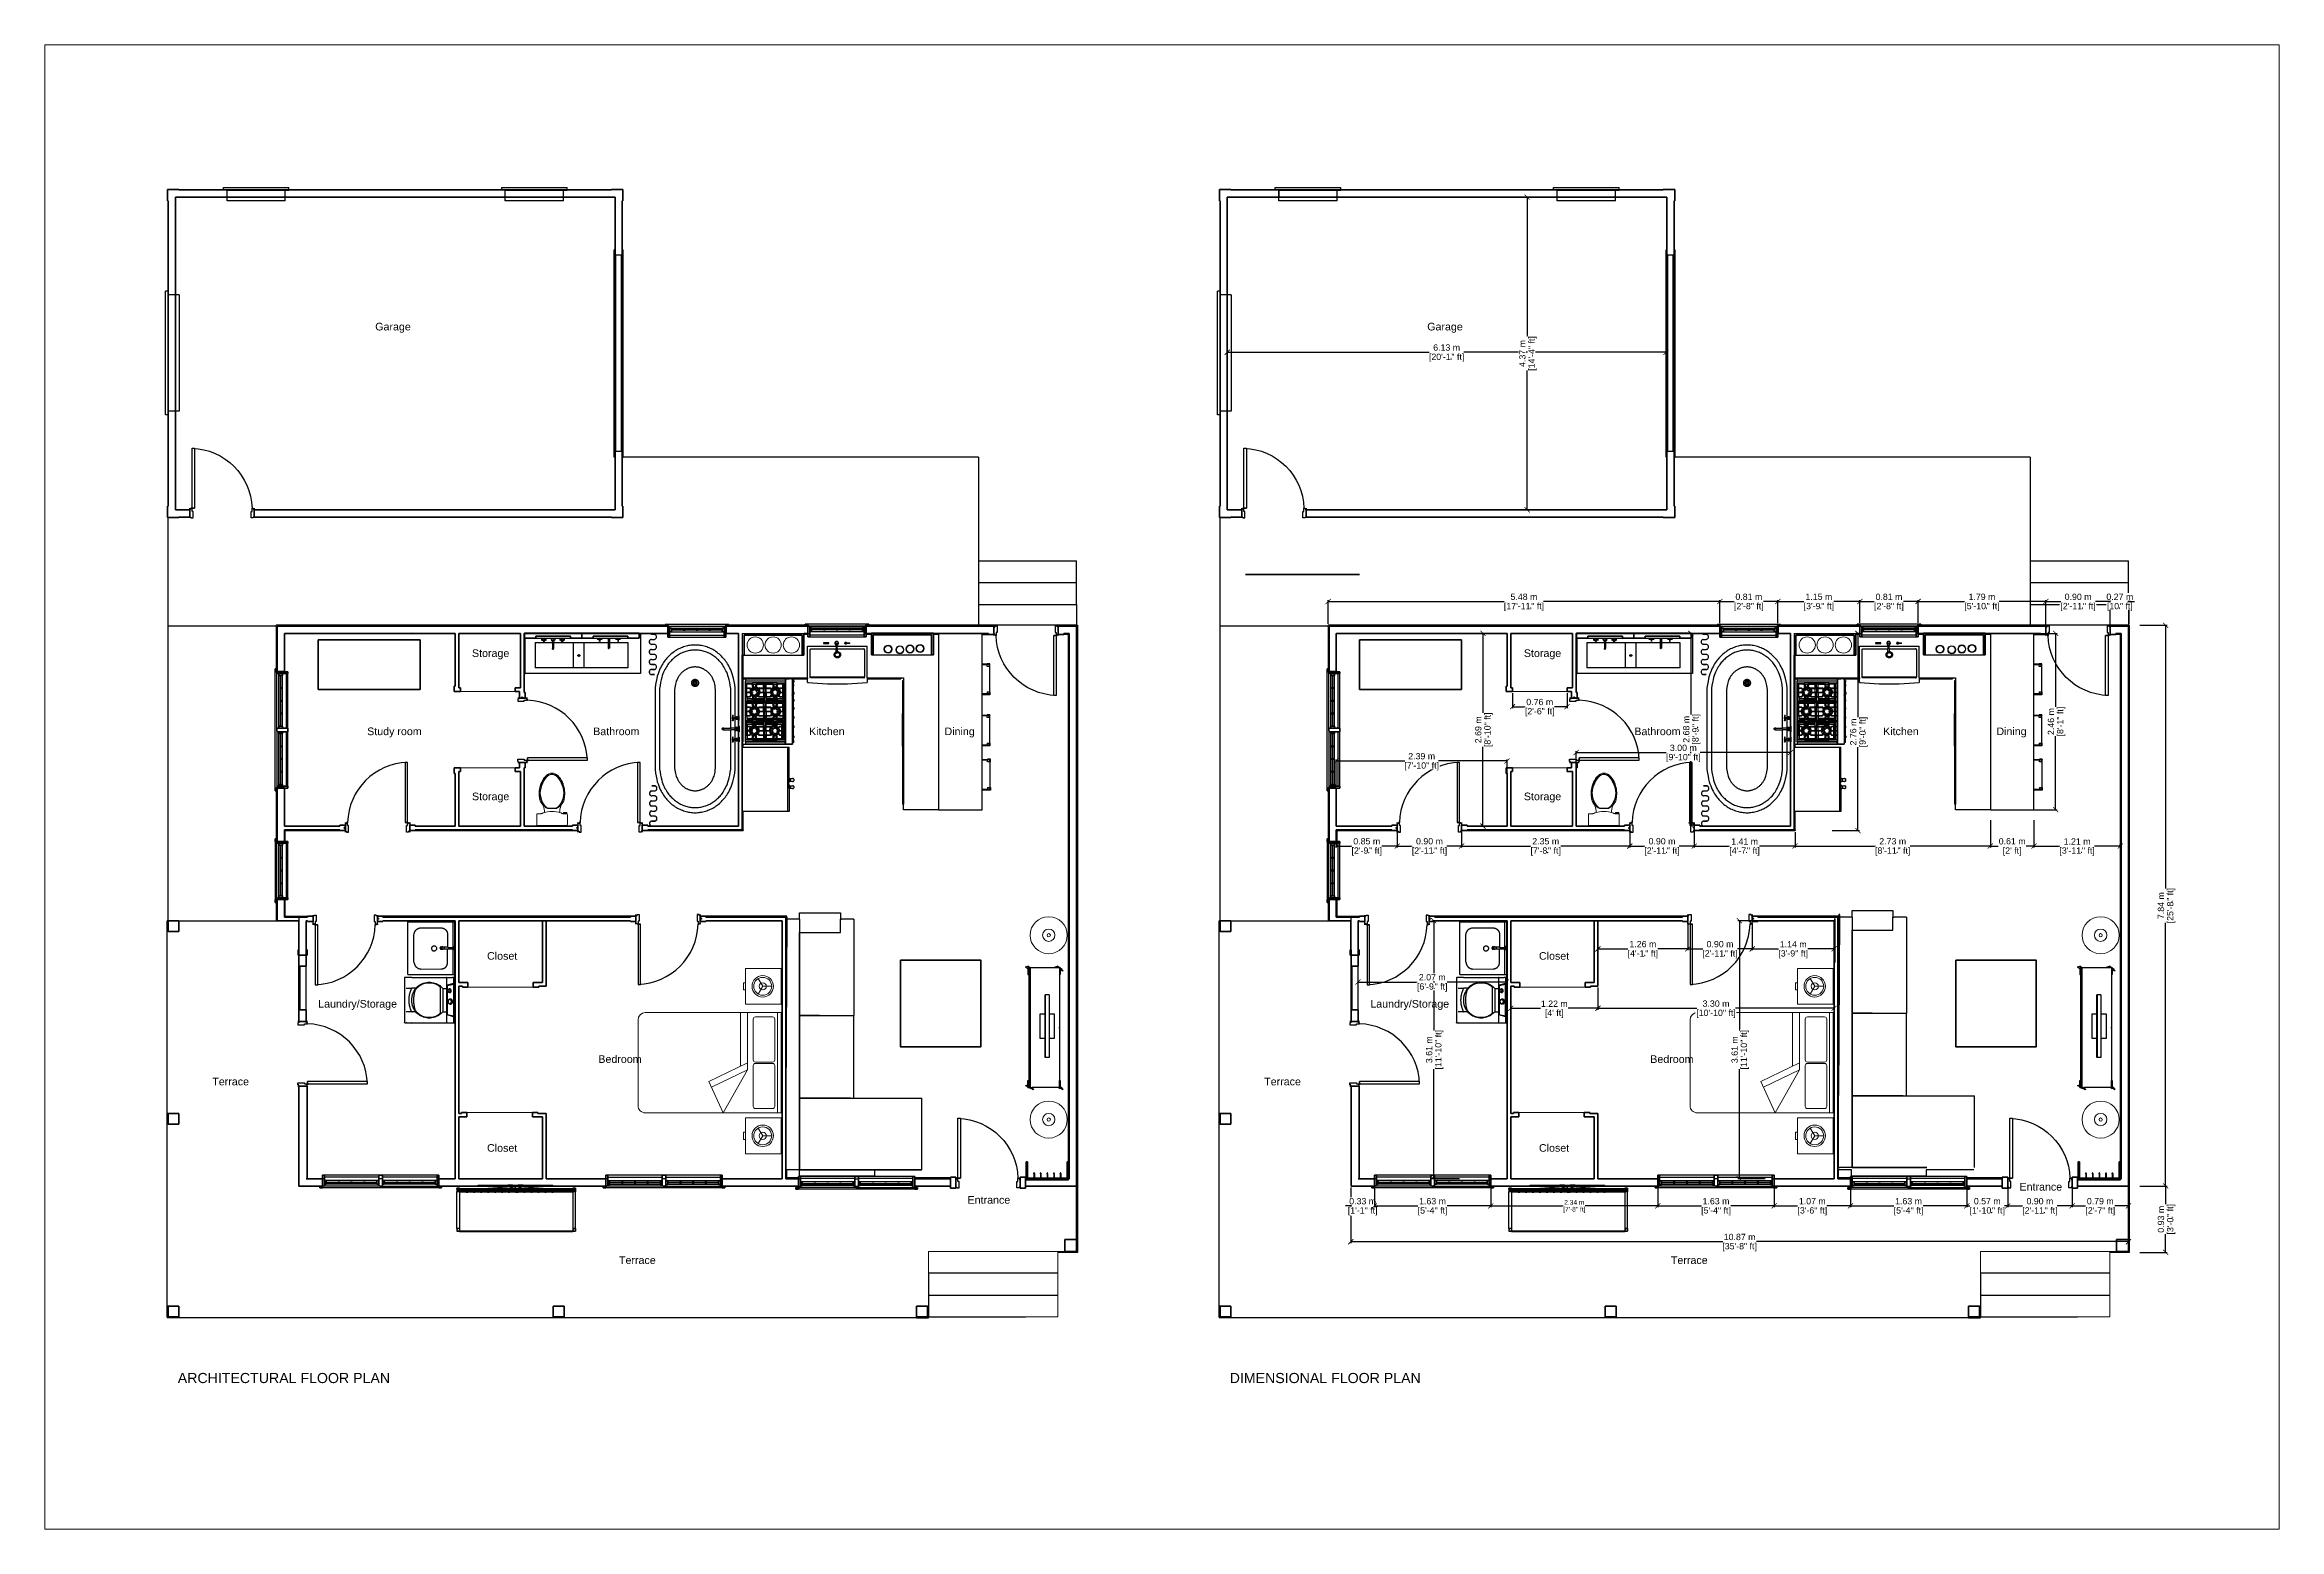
# Paper-space layout 'LAYOUT' of a CAD drawing. Header units: metres. Extents: x 4 to 382, y 4 to 255.
# The model-space entities are those that its viewports show. They can reach past a viewport. Long polylines and large blocks are cut down to what shows.
import ezdxf
from ezdxf.enums import TextEntityAlignment as Align

# ---------------------------------------------------------------- set-up
doc = ezdxf.new("R2010")
doc.units = ezdxf.units.M
doc.layers.get('Defpoints').update_dxf_attribs({"lineweight": 0})
for name, color, linetype, lineweight in [('0inne_gulv', 7, 'Continuous', 13), ('200', 7, 'Continuous', 0), ('A-WALL', 250, 'Continuous', 60), ('inne_gulv', 7, 'Continuous', 15)]:
    doc.layers.add(name, color=color, linetype=linetype, lineweight=lineweight)
doc.layers.add('Edges', color=7, linetype='Continuous')
doc.layers.add('guia glp', color=7, linetype='Continuous')
doc.styles.get("Standard").update_dxf_attribs({"font": 'arial.ttf'})
doc.styles.add('TEXTS', font='swissl.ttf')
doc.dimstyles.new('Copy of DIMTEXT', dxfattribs={"dimscale": 0.3, "dimtxt": 0.22, "dimasz": 0.18, "dimexe": 0.05, "dimexo": 0.05, "dimgap": 0.05, "dimtad": 0, "dimzin": 1, "dimdsep": 46, "dimtxsty": 'TEXTS', "dimblk": 'ARCHTICK', "dimcen": 0.1, "dimclrd": 256, "dimclre": 6, "dimclrt": 7, "dimadec": 0, "dimazin": 0, "dimtfac": 0.15, "dimtix": 1, "dimtofl": 0, "dimtmove": 1, "dimatfit": 3, "dimldrblk": 'OPEN', "dimfxl": 1, "dimtolj": 1, "dimtzin": 0, "dimarcsym": 0})

psp = doc.layouts.new('LAYOUT')

msp = doc.modelspace()

# ---------------------------------------------------------------- texts
for s, p in [('Closet', (16.899, 24.784)), ('Closet', (31.605, 24.784)), ('Bedroom', (18.546, 23.342)), ('Bedroom', (33.252, 23.342)), ('Closet', (16.899, 22.101)), ('Closet', (31.605, 22.101))]:
    msp.add_text(s, height=0.1067).set_placement(p, align=Align.MIDDLE)
for s, p in [('ARCHITECTURAL FLOOR PLAN', (12.364, 18.813)), ('DIMENSIONAL FLOOR PLAN', (27.07, 18.813))]:
    msp.add_text(s, height=0.14164).set_placement(p)
at = {"width": 1.10812, "attachment_point": 2}
for s, insert, char_height in [('Garage', (15.373, 33.628), 0.1067), ('Garage', (30.08, 33.628), 0.1067), ('Storage', (16.738, 29.065), 0.1067), ('Storage', (31.444, 29.065), 0.1067), ('Study room', (15.393, 27.973), 0.1067), ('Bathroom', (18.495, 27.973), 0.1067), ('Kitchen', (21.438, 27.973), 0.1067), ('Dining', (23.294, 27.973), 0.1067), ('Bathroom', (33.05, 27.973), 0.1067), ('Kitchen', (36.454, 27.973), 0.1067), ('Dining', (38, 27.973), 0.1067), ('Storage', (16.738, 27.064), 0.1067), ('Storage', (31.444, 27.064), 0.1067), ('Laundry/Storage', (14.878, 24.166), 0.10674), ('Terrace', (13.103, 23.08), 0.1067), ('Terrace', (27.809, 23.08), 0.1067), ('Entrance', (38.41, 21.609), 0.1067), ('Entrance', (23.704, 21.426), 0.1067), ('Terrace', (18.789, 20.584), 0.1067), ('Terrace', (33.495, 20.584), 0.1067)]:
    msp.add_mtext(s, dxfattribs=dict(at, insert=insert, char_height=char_height))

# ---------------------------------------------------------------- blocks, each defined once
blk = doc.blocks.new('*U27')
blk.add_lwpolyline([(34, 1124, -0.396717), (966, 192)], format="xyb")
for points in [[(72, 192), (34, 192), (34, 1124), (72, 1124)], [(34, 192), (17, 192), (17, 192), (17, 192), (17, 192), (17, 177), (0, 177), (0, 191), (0, 41), (0, 56), (17, 56), (17, 41), (34, 41), (34, 41), (50, 41), (50, 144), (34, 144)], [(1000, 177), (1000, 192), (1000, 192), (1000, 41), (1000, 56), (983, 56), (983, 41), (966, 41), (966, 41), (950, 41), (950, 144), (966, 144), (966, 192), (983, 192), (983, 177)]]:
    blk.add_lwpolyline(points, close=True)
blk.add_lwpolyline([(34, 192), (72, 192)])
blk = doc.blocks.new('*U26')
blk.add_lwpolyline([(34, 1124, -0.396717), (966, 192)], format="xyb")
for points in [[(72, 192), (34, 192), (34, 1124), (72, 1124)], [(34, 192), (17, 192), (17, 192), (17, 192), (17, 192), (17, 177), (0, 177), (0, 191), (0, 41), (0, 56), (17, 56), (17, 41), (34, 41), (34, 41), (50, 41), (50, 144), (34, 144)], [(1000, 177), (1000, 192), (1000, 192), (1000, 41), (1000, 56), (983, 56), (983, 41), (966, 41), (966, 41), (950, 41), (950, 144), (966, 144), (966, 192), (983, 192), (983, 177)]]:
    blk.add_lwpolyline(points, close=True)
blk.add_lwpolyline([(34, 192), (72, 192)])
blk = doc.blocks.new('elongated toilet pl')
at = {"layer": '200'}
for p, q in [((19.6, 19.9), (19.7, 20.8)), ((19.6, 19.9), (19.6, 19.9)), ((19.6, 19.9), (19.6, 18.2)), ((19.6, 18.2), (19.6, 15.5)), ((19.6, 12.1), (19.6, 15.5)), ((19.7, 20.8), (19.9, 21.1)), ((20.2, 21.1), (19.9, 21.1)), ((20.7, 21.1), (20.2, 21.1)), ((21.3, 21.1), (20.7, 21.1)), ((22.1, 21.1), (21.3, 21.1)), ((23.8, 21.1), (22.1, 21.1)), ((24.6, 21.1), (23.8, 21.1)), ((24.6, 21.1), (25.4, 21.1)), ((25.4, 21.1), (25.9, 21.1)), ((26.3, 21.1), (25.9, 21.1)), ((26.5, 21), (26.3, 21.1)), ((26.6, 20.9), (26.5, 21)), ((26.6, 20.6), (26.6, 20.9)), ((26.6, 20.3), (26.6, 20.6)), ((26.6, 19.8), (26.6, 20.3)), ((26.6, 19.8), (26.6, 18.9)), ((26.6, 18.7), (26.6, 18.9)), ((26.7, 18.5), (26.6, 18.7)), ((26.7, 18.3), (26.7, 18.5)), ((26.8, 18), (26.7, 18.3)), ((27, 17.4), (26.8, 18)), ((27.3, 16.7), (27, 17.4)), ((27.3, 16.6), (27.3, 16.7)), ((27.3, 16.6), (28.2, 16.6)), ((27.5, 15.8), (27.3, 16.6)), ((27.7, 14.8), (27.5, 15.8)), ((27.8, 13.5), (27.7, 14.8)), ((27.9, 12.1), (27.8, 13.5)), ((29.3, 16.8), (28.2, 16.6)), ((28.2, 16.6), (28.2, 16.6)), ((29.3, 16.8), (30.3, 17)), ((30.3, 17), (31.2, 17.4)), ((30.4, 15.4), (30.4, 15.4)), ((31.2, 17.4), (32, 17.8)), ((31.2, 17.4), (31.2, 17.4)), ((32.6, 18.2), (32, 17.8)), ((33.1, 18.6), (32.6, 18.2)), ((33.6, 18.8), (33.1, 18.6)), ((33.6, 18.8), (34.1, 19.1)), ((34.6, 19.2), (34.1, 19.1)), ((35.3, 19.4), (34.6, 19.2)), ((36.1, 19.5), (35.3, 19.4)), ((36.1, 19.5), (37, 19.6)), ((38, 19.6), (37, 19.6)), ((37.3, 18.9), (37.3, 18.9)), ((39.1, 19.6), (38, 19.6)), ((39.1, 19.6), (40.1, 19.6)), ((40.1, 19.6), (41.1, 19.4)), ((42, 19.3), (41.1, 19.4)), ((43, 19), (42, 19.3)), ((44.1, 18.7), (43, 19)), ((44.1, 18.7), (45.2, 18.2)), ((46.2, 17.7), (45.2, 18.2)), ((47.2, 17.1), (46.2, 17.7)), ((48.1, 16.4), (47.2, 17.1)), ((48.1, 16.4), (48.9, 15.6)), ((49.6, 14.8), (48.9, 15.6)), ((50.1, 13.9), (49.6, 14.8)), ((50.4, 13), (50.1, 13.9)), ((19.6, 12.1), (19.6, 8.8)), ((19.6, 8.8), (19.6, 6)), ((19.6, 6), (19.6, 4.3)), ((19.6, 4.3), (19.6, 4.3)), ((19.7, 3.5), (19.6, 4.3)), ((19.9, 3.2), (19.7, 3.5)), ((20.2, 3.1), (19.9, 3.2)), ((20.7, 3.1), (20.2, 3.1)), ((21.3, 3.1), (20.7, 3.1)), ((22.1, 3.1), (21.3, 3.1)), ((23.8, 3.1), (22.1, 3.1)), ((24.6, 3.1), (23.8, 3.1)), ((25.4, 3.1), (24.6, 3.1)), ((25.9, 3.1), (25.4, 3.1)), ((26.3, 3.2), (25.9, 3.1)), ((26.5, 3.2), (26.3, 3.2)), ((26.5, 3.2), (26.6, 3.4)), ((26.6, 5.6), (26.7, 5.7)), ((26.6, 5.3), (26.6, 5.6)), ((26.6, 5.3), (26.6, 5.3)), ((26.6, 5.3), (26.8, 5.2)), ((26.6, 5.3), (26.6, 4.5)), ((26.6, 4.5), (26.8, 4.6)), ((26.6, 4), (26.6, 4.5)), ((26.6, 4.5), (26.6, 4.5)), ((26.6, 3.6), (26.6, 4)), ((26.6, 3.4), (26.6, 3.6)), ((26.7, 6), (26.8, 6.3)), ((26.7, 5.7), (26.7, 6)), ((26.8, 6.3), (27, 6.8)), ((26.9, 5.1), (26.8, 5.2)), ((26.9, 4.7), (26.8, 4.6)), ((26.9, 5.1), (26.9, 5.2)), ((26.9, 5.2), (27, 5.2)), ((26.9, 5.1), (26.9, 5)), ((26.9, 5.1), (26.9, 5.1)), ((26.9, 5.1), (26.9, 5.1)), ((26.9, 5.1), (26.9, 5.1)), ((26.9, 5.1), (26.9, 5.1)), ((26.9, 5.1), (26.9, 5.1)), ((26.9, 5.1), (26.9, 5.1)), ((26.9, 5.1), (26.9, 5.1)), ((26.9, 5), (26.9, 5)), ((26.9, 5), (26.9, 4.9)), ((26.9, 5), (26.9, 5)), ((26.9, 5), (26.9, 5)), ((26.9, 4.9), (26.9, 4.8)), ((26.9, 4.9), (26.9, 4.9)), ((26.9, 4.9), (26.9, 4.9)), ((26.9, 4.8), (26.9, 4.7)), ((26.9, 4.8), (26.9, 4.8)), ((26.9, 4.8), (26.9, 4.8)), ((26.9, 4.8), (26.9, 4.8)), ((26.9, 4.7), (26.9, 4.7)), ((26.9, 4.7), (26.9, 4.7)), ((26.9, 4.7), (26.9, 4.7)), ((26.9, 4.7), (26.9, 4.7)), ((26.9, 4.7), (26.9, 4.7)), ((26.9, 4.7), (26.9, 4.7)), ((26.9, 4.7), (26.9, 4.7)), ((26.9, 4.7), (26.9, 4.7)), ((26.9, 4.6), (26.9, 4.7)), ((26.9, 4.7), (26.9, 4.7)), ((26.9, 4.5), (26.9, 4.6)), ((26.9, 4.6), (26.9, 4.6)), ((26.9, 4.6), (26.9, 4.6)), ((26.9, 4.6), (26.9, 4.6)), ((26.9, 4.6), (26.9, 4.6)), ((26.9, 4.6), (26.9, 4.6)), ((26.9, 4.4), (26.9, 4.5)), ((26.9, 4.2), (26.9, 4.4)), ((26.9, 3.9), (26.9, 4.2)), ((26.9, 3.8), (26.9, 3.9)), ((26.9, 3.6), (26.9, 3.8)), ((26.9, 3.6), (26.9, 3.5)), ((26.9, 3.4), (26.9, 3.5)), ((26.9, 3.5), (26.9, 3.5)), ((27, 3.4), (26.9, 3.4)), ((27, 6.8), (27.3, 7.5)), ((27, 5.3), (27, 5.2)), ((27.1, 5.3), (27, 5.3)), ((27, 5.2), (27, 5.2)), ((27, 5.2), (27, 5.2)), ((27, 3.4), (27.1, 3.4)), ((27.2, 5.3), (27.1, 5.3)), ((27.1, 5.3), (27.1, 5.3)), ((27.1, 3.4), (27.1, 3.4)), ((27.1, 3.4), (27.2, 3.4)), ((27.1, 3.4), (27.1, 3.4)), ((27.3, 5.2), (27.2, 5.3)), ((27.2, 5.3), (27.2, 5.3)), ((27.2, 3.4), (27.2, 3.5)), ((27.2, 3.5), (27.3, 3.5)), ((27.3, 7.7), (27.5, 8.4)), ((28.2, 7.6), (27.3, 7.7)), ((27.3, 7.5), (27.3, 7.7)), ((27.3, 7.7), (28.2, 7.6)), ((27.3, 5.2), (27.3, 5.2)), ((27.3, 5.2), (27.3, 5.2)), ((27.3, 5.2), (27.3, 5.1)), ((27.3, 5.2), (27.3, 5.2)), ((27.3, 5.2), (27.3, 5.2)), ((27.3, 5.2), (27.3, 5.2)), ((27.3, 5.2), (27.3, 5.2)), ((27.3, 5.1), (27.3, 5.1)), ((27.3, 5.1), (27.3, 5.1)), ((27.3, 5.1), (27.3, 5.1)), ((27.3, 5), (27.3, 5.1)), ((27.3, 5.1), (27.3, 5.1)), ((27.3, 5), (27.3, 5)), ((27.3, 5), (27.3, 5)), ((27.3, 5), (27.3, 5)), ((27.3, 5), (27.3, 5)), ((27.3, 5), (27.3, 5)), ((27.3, 5), (27.3, 5)), ((27.3, 5), (27.3, 5)), ((27.3, 5), (27.3, 4.9)), ((27.3, 4.9), (27.3, 4.9)), ((27.3, 4.9), (27.3, 4.9)), ((27.3, 4.9), (27.3, 4.9)), ((27.3, 4.9), (27.3, 4.9)), ((27.3, 4.9), (27.3, 4.9)), ((27.3, 4.8), (27.3, 4.9)), ((27.3, 4.8), (27.3, 4.7)), ((27.3, 4.8), (27.3, 4.8)), ((27.3, 4.8), (27.3, 4.8)), ((27.3, 4.8), (27.3, 4.8)), ((27.3, 4.8), (27.3, 4.8)), ((27.3, 4.6), (27.3, 4.7)), ((27.3, 4.7), (27.3, 4.7)), ((27.3, 4.5), (27.3, 4.6)), ((27.3, 4.6), (27.3, 4.6)), ((27.3, 4.4), (27.3, 4.5)), ((27.3, 4.2), (27.3, 4.4)), ((27.3, 3.9), (27.3, 4.2)), ((27.3, 3.9), (27.3, 3.9)), ((27.3, 3.8), (27.3, 3.9)), ((27.3, 3.6), (27.3, 3.8)), ((27.3, 3.6), (27.3, 3.5)), ((27.5, 8.4), (27.7, 9.5)), ((27.7, 9.5), (27.8, 10.8)), ((27.8, 10.8), (27.9, 12.1)), ((28.2, 7.6), (28.2, 7.6)), ((29.3, 7.5), (28.2, 7.6)), ((28.2, 7.6), (28.2, 7.6)), ((29.3, 7.5), (30.3, 7.2)), ((30.3, 7.2), (31.2, 6.9)), ((31.2, 6.9), (32, 6.5)), ((32.6, 6.1), (32, 6.5)), ((33.1, 5.7), (32.6, 6.1)), ((33.6, 5.4), (33.1, 5.7)), ((33.6, 5.4), (34.1, 5.2)), ((34.6, 5), (34.1, 5.2)), ((35.3, 4.9), (34.6, 5)), ((36.1, 4.8), (35.3, 4.9)), ((36.1, 4.8), (37, 4.7)), ((38, 4.6), (37, 4.7)), ((39.1, 4.6), (38, 4.6)), ((39.1, 4.6), (40.1, 4.7)), ((40.1, 4.7), (41.1, 4.8)), ((42, 5), (41.1, 4.8)), ((43, 5.3), (42, 5)), ((44.1, 5.6), (43, 5.3)), ((45.2, 6), (44.1, 5.6)), ((45.2, 6), (46.2, 6.5)), ((47.2, 7.2), (46.2, 6.5)), ((47.2, 7.2), (48.1, 7.9)), ((48.1, 7.9), (48.9, 8.6)), ((49.6, 9.5), (48.9, 8.6)), ((49.6, 9.5), (50.1, 10.3)), ((50.1, 10.3), (50.4, 11.2)), ((50.4, 13), (50.5, 12.1)), ((50.4, 11.2), (50.5, 12.1))]:
    blk.add_line(p, q, dxfattribs=at)
for points in [[(37.3, 19.3), (35.8, 19), (34.3, 18.5), (34.2, 18.5), (32.8, 17.8), (31.6, 17), (30.6, 16.2), (30.1, 15.6), (30, 15.5), (29.7, 14.8), (29.6, 14.1), (29.6, 10.2), (29.7, 9.5), (30, 8.8), (30.6, 8), (31.6, 7.2), (32.8, 6.5), (34.2, 5.8), (34.3, 5.8)], [(37.3, 18.9), (35.9, 18.6), (34.4, 18.1), (34.4, 18.1), (33, 17.5), (31.8, 16.7), (30.9, 16), (30.4, 15.4), (30.3, 15.3), (30, 14.7), (29.9, 14), (29.9, 10.2), (30, 9.6), (30.3, 9), (30.9, 8.3), (31.8, 7.5), (33, 6.8), (34.4, 6.1), (34.4, 6.1)], [(34.3, 5.8), (35.8, 5.2), (37.4, 4.9), (38.7, 4.8), (40.2, 5), (41.7, 5.3), (43.3, 5.7), (44.8, 6.4), (46.1, 7.1), (47.3, 7.8), (48.2, 8.5), (48.9, 9.3), (49.4, 10), (49.7, 10.7), (49.9, 11.4), (50, 12.1), (49.9, 12.8), (49.7, 13.5)], [(34.4, 6.1), (35.9, 5.6), (37.4, 5.3), (38.7, 5.2), (40.2, 5.3), (41.6, 5.6), (43.1, 6.1), (44.6, 6.7), (45.9, 7.4), (47.1, 8.1), (48, 8.8), (48.6, 9.5), (49.1, 10.2), (49.4, 10.9), (49.6, 11.5), (49.6, 12.1), (49.6, 12.8), (49.4, 13.4)], [(37.3, 19.3), (38.7, 19.4), (40.2, 19.3), (41.7, 19), (43.3, 18.5), (44.8, 17.9), (46.1, 17.2), (47.3, 16.4), (48.2, 15.7), (48.9, 15), (49.4, 14.2), (49.7, 13.5), (49.9, 12.8), (50, 12.1), (49.9, 11.4), (49.7, 10.8)], [(37.3, 18.9), (38.7, 19), (40.2, 18.9), (41.6, 18.6), (43.1, 18.1), (44.6, 17.5), (45.9, 16.9), (47.1, 16.1), (48, 15.4), (48.6, 14.7), (49.1, 14.1), (49.4, 13.4), (49.6, 12.8), (49.6, 12.1), (49.6, 11.5), (49.4, 10.9)]]:
    blk.add_lwpolyline(points, dxfattribs=at)
blk = doc.blocks.new('*U11')
blk.add_lwpolyline([(34, 1124, -0.396717), (966, 192)], format="xyb")
for points in [[(72, 192), (34, 192), (34, 1124), (72, 1124)], [(34, 192), (17, 192), (17, 192), (17, 192), (17, 192), (17, 177), (0, 177), (0, 191), (0, 41), (0, 56), (17, 56), (17, 41), (34, 41), (34, 41), (50, 41), (50, 144), (34, 144)], [(1000, 177), (1000, 192), (1000, 192), (1000, 41), (1000, 56), (983, 56), (983, 41), (966, 41), (966, 41), (950, 41), (950, 144), (966, 144), (966, 192), (983, 192), (983, 177)]]:
    blk.add_lwpolyline(points, close=True)
blk.add_lwpolyline([(34, 192), (72, 192)])
blk = doc.blocks.new('*U12')
blk.add_lwpolyline([(34, 1124, -0.396717), (966, 192)], format="xyb")
for points in [[(72, 192), (34, 192), (34, 1124), (72, 1124)], [(34, 192), (17, 192), (17, 192), (17, 192), (17, 192), (17, 177), (0, 177), (0, 191), (0, 41), (0, 56), (17, 56), (17, 41), (34, 41), (34, 41), (50, 41), (50, 144), (34, 144)], [(1000, 177), (1000, 192), (1000, 192), (1000, 41), (1000, 56), (983, 56), (983, 41), (966, 41), (966, 41), (950, 41), (950, 144), (966, 144), (966, 192), (983, 192), (983, 177)]]:
    blk.add_lwpolyline(points, close=True)
blk.add_lwpolyline([(34, 192), (72, 192)])
blk = doc.blocks.new('*U13')
blk.add_lwpolyline([(34, 1124, -0.396717), (966, 192)], format="xyb")
for points in [[(72, 192), (34, 192), (34, 1124), (72, 1124)], [(34, 192), (17, 192), (17, 192), (17, 192), (17, 192), (17, 177), (0, 177), (0, 191), (0, 41), (0, 56), (17, 56), (17, 41), (34, 41), (34, 41), (50, 41), (50, 144), (34, 144)], [(1000, 177), (1000, 192), (1000, 192), (1000, 41), (1000, 56), (983, 56), (983, 41), (966, 41), (966, 41), (950, 41), (950, 144), (966, 144), (966, 192), (983, 192), (983, 177)]]:
    blk.add_lwpolyline(points, close=True)
blk.add_lwpolyline([(34, 192), (72, 192)])
blk = doc.blocks.new('*U14')
blk.add_lwpolyline([(34, 1124, -0.396717), (966, 192)], format="xyb")
for points in [[(72, 192), (34, 192), (34, 1124), (72, 1124)], [(34, 192), (17, 192), (17, 192), (17, 192), (17, 192), (17, 177), (0, 177), (0, 191), (0, 41), (0, 56), (17, 56), (17, 41), (34, 41), (34, 41), (50, 41), (50, 144), (34, 144)], [(1000, 177), (1000, 192), (1000, 192), (1000, 41), (1000, 56), (983, 56), (983, 41), (966, 41), (966, 41), (950, 41), (950, 144), (966, 144), (966, 192), (983, 192), (983, 177)]]:
    blk.add_lwpolyline(points, close=True)
blk.add_lwpolyline([(34, 192), (72, 192)])
blk = doc.blocks.new('*U15')
blk.add_lwpolyline([(34, 1124, -0.396717), (966, 192)], format="xyb")
for points in [[(72, 192), (34, 192), (34, 1124), (72, 1124)], [(34, 192), (17, 192), (17, 192), (17, 192), (17, 192), (17, 177), (0, 177), (0, 191), (0, 41), (0, 56), (17, 56), (17, 41), (34, 41), (34, 41), (50, 41), (50, 144), (34, 144)], [(1000, 177), (1000, 192), (1000, 192), (1000, 41), (1000, 56), (983, 56), (983, 41), (966, 41), (966, 41), (950, 41), (950, 144), (966, 144), (966, 192), (983, 192), (983, 177)]]:
    blk.add_lwpolyline(points, close=True)
blk.add_lwpolyline([(34, 192), (72, 192)])
blk = doc.blocks.new('hyjnmu')
at = {"layer": 'Edges'}
for p, q in [((1051.659, 1739.215), (1051.659, 1739.615)), ((1051.659, 1739.615), (1051.673, 1739.615)), ((1052.014, 1739.595), (1051.659, 1739.595)), ((1051.673, 1739.615), (1051.999, 1739.615)), ((1051.829, 1739.52), (1052.013, 1739.52)), ((1051.999, 1739.605), (1051.999, 1739.615)), ((1051.999, 1739.615), (1051.999, 1739.615)), ((1052, 1739.615), (1051.999, 1739.615)), ((1051.999, 1739.605), (1051.999, 1739.605)), ((1051.999, 1739.605), (1052, 1739.605)), ((1052.001, 1739.615), (1052, 1739.615)), ((1052, 1739.605), (1052.001, 1739.605)), ((1052.003, 1739.615), (1052.001, 1739.615)), ((1052.001, 1739.605), (1052.003, 1739.605)), ((1052.006, 1739.615), (1052.003, 1739.615)), ((1052.003, 1739.605), (1052.006, 1739.605)), ((1052.009, 1739.615), (1052.006, 1739.615)), ((1052.006, 1739.605), (1052.009, 1739.605)), ((1052.012, 1739.615), (1052.009, 1739.615)), ((1052.009, 1739.605), (1052.012, 1739.605)), ((1052.016, 1739.615), (1052.012, 1739.615)), ((1052.012, 1739.605), (1052.014, 1739.605)), ((1052.014, 1739.525), (1052.013, 1739.52)), ((1052.013, 1739.52), (1052.013, 1739.519)), ((1052.013, 1739.519), (1052.013, 1739.518)), ((1052.013, 1739.519), (1052.013, 1739.519)), ((1052.013, 1739.518), (1052.013, 1739.513)), ((1052.013, 1739.513), (1052.013, 1739.495)), ((1052.013, 1739.495), (1052.013, 1739.493)), ((1052.013, 1739.493), (1052.013, 1739.491)), ((1052.013, 1739.491), (1052.013, 1739.49)), ((1052.013, 1739.49), (1052.013, 1739.49)), ((1052.013, 1739.49), (1052.013, 1739.489)), ((1052.013, 1739.489), (1052.013, 1739.488)), ((1052.013, 1739.488), (1052.013, 1739.487)), ((1052.013, 1739.487), (1052.013, 1739.486)), ((1052.013, 1739.486), (1052.013, 1739.485)), ((1052.013, 1739.485), (1052.013, 1739.484)), ((1052.013, 1739.484), (1052.013, 1739.483)), ((1052.013, 1739.483), (1052.013, 1739.482)), ((1052.013, 1739.482), (1052.013, 1739.481)), ((1052.013, 1739.481), (1052.013, 1739.479)), ((1052.013, 1739.479), (1052.013, 1739.475)), ((1052.013, 1739.475), (1052.013, 1739.47)), ((1052.013, 1739.47), (1052.014, 1739.468)), ((1052.014, 1739.605), (1052.014, 1739.605)), ((1052.014, 1739.605), (1052.015, 1739.605)), ((1052.014, 1739.605), (1052.014, 1739.595)), ((1052.014, 1739.605), (1052.014, 1739.605)), ((1052.015, 1739.595), (1052.014, 1739.595)), ((1052.014, 1739.595), (1052.014, 1739.595)), ((1052.014, 1739.525), (1052.014, 1739.595)), ((1052.015, 1739.605), (1052.015, 1739.605)), ((1052.015, 1739.605), (1052.016, 1739.605)), ((1052.015, 1739.47), (1052.016, 1739.47)), ((1052.02, 1739.615), (1052.016, 1739.615)), ((1052.016, 1739.605), (1052.016, 1739.605)), ((1052.016, 1739.605), (1052.018, 1739.605)), ((1052.016, 1739.47), (1052.016, 1739.47)), ((1052.016, 1739.47), (1052.018, 1739.47)), ((1052.018, 1739.605), (1052.019, 1739.605)), ((1052.018, 1739.471), (1052.019, 1739.471)), ((1052.018, 1739.47), (1052.018, 1739.471)), ((1052.019, 1739.605), (1052.02, 1739.605)), ((1052.019, 1739.471), (1052.02, 1739.471)), ((1052.024, 1739.615), (1052.02, 1739.615)), ((1052.02, 1739.605), (1052.02, 1739.605)), ((1052.02, 1739.605), (1052.022, 1739.605)), ((1052.02, 1739.471), (1052.021, 1739.471)), ((1052.021, 1739.471), (1052.022, 1739.471)), ((1052.022, 1739.605), (1052.024, 1739.605)), ((1052.022, 1739.471), (1052.023, 1739.471)), ((1052.023, 1739.471), (1052.025, 1739.471)), ((1052.027, 1739.615), (1052.024, 1739.615)), ((1052.024, 1739.605), (1052.025, 1739.605)), ((1052.024, 1739.605), (1052.024, 1739.605)), ((1052.025, 1739.605), (1052.027, 1739.605)), ((1052.025, 1739.471), (1052.026, 1739.471)), ((1052.026, 1739.471), (1052.027, 1739.471)), ((1052.031, 1739.615), (1052.027, 1739.615)), ((1052.027, 1739.605), (1052.028, 1739.605)), ((1052.027, 1739.605), (1052.027, 1739.605)), ((1052.027, 1739.471), (1052.028, 1739.471)), ((1052.028, 1739.605), (1052.029, 1739.605)), ((1052.028, 1739.471), (1052.029, 1739.471)), ((1052.029, 1739.605), (1052.031, 1739.605)), ((1052.029, 1739.471), (1052.029, 1739.47)), ((1052.029, 1739.47), (1052.031, 1739.47)), ((1052.035, 1739.615), (1052.031, 1739.615)), ((1052.031, 1739.605), (1052.032, 1739.605)), ((1052.031, 1739.605), (1052.031, 1739.605)), ((1052.031, 1739.47), (1052.031, 1739.47)), ((1052.031, 1739.47), (1052.032, 1739.47)), ((1052.032, 1739.605), (1052.032, 1739.605)), ((1052.032, 1739.605), (1052.033, 1739.605)), ((1052.034, 1739.605), (1052.033, 1739.605)), ((1052.034, 1739.595), (1052.033, 1739.595)), ((1052.033, 1739.52), (1052.034, 1739.525)), ((1052.228, 1739.52), (1052.033, 1739.52)), ((1052.033, 1739.519), (1052.033, 1739.52)), ((1052.033, 1739.518), (1052.033, 1739.519)), ((1052.033, 1739.519), (1052.033, 1739.519)), ((1052.033, 1739.513), (1052.033, 1739.518)), ((1052.033, 1739.495), (1052.033, 1739.513)), ((1052.033, 1739.493), (1052.033, 1739.495)), ((1052.033, 1739.491), (1052.033, 1739.493)), ((1052.033, 1739.49), (1052.033, 1739.491)), ((1052.033, 1739.489), (1052.033, 1739.49)), ((1052.033, 1739.49), (1052.033, 1739.49)), ((1052.033, 1739.488), (1052.033, 1739.489)), ((1052.033, 1739.487), (1052.033, 1739.488)), ((1052.033, 1739.486), (1052.033, 1739.487)), ((1052.033, 1739.485), (1052.033, 1739.486)), ((1052.033, 1739.484), (1052.033, 1739.485)), ((1052.033, 1739.483), (1052.033, 1739.484)), ((1052.033, 1739.482), (1052.033, 1739.483)), ((1052.033, 1739.481), (1052.033, 1739.482)), ((1052.033, 1739.479), (1052.033, 1739.481)), ((1052.033, 1739.475), (1052.033, 1739.479)), ((1052.033, 1739.47), (1052.033, 1739.475)), ((1052.033, 1739.468), (1052.033, 1739.47)), ((1052.034, 1739.595), (1052.034, 1739.605)), ((1052.034, 1739.605), (1052.035, 1739.605)), ((1052.394, 1739.595), (1052.034, 1739.595)), ((1052.034, 1739.525), (1052.034, 1739.595)), ((1052.038, 1739.615), (1052.035, 1739.615)), ((1052.035, 1739.605), (1052.038, 1739.605)), ((1052.041, 1739.615), (1052.038, 1739.615)), ((1052.038, 1739.605), (1052.041, 1739.605)), ((1052.044, 1739.615), (1052.041, 1739.615)), ((1052.041, 1739.605), (1052.044, 1739.605)), ((1052.046, 1739.615), (1052.044, 1739.615)), ((1052.044, 1739.605), (1052.046, 1739.605)), ((1052.047, 1739.615), (1052.046, 1739.615)), ((1052.046, 1739.605), (1052.047, 1739.605)), ((1052.048, 1739.615), (1052.047, 1739.615)), ((1052.047, 1739.605), (1052.048, 1739.605)), ((1052.048, 1739.615), (1052.049, 1739.615)), ((1052.049, 1739.605), (1052.048, 1739.605)), ((1052.049, 1739.615), (1052.049, 1739.605)), ((1052.049, 1739.615), (1052.373, 1739.615)), ((1052.373, 1739.615), (1052.394, 1739.615)), ((1052.394, 1739.615), (1053.066, 1739.615)), ((1052.394, 1738.965), (1052.394, 1739.615)), ((1052.436, 1739.608), (1052.436, 1739.586)), ((1052.465, 1739.608), (1052.436, 1739.608)), ((1052.436, 1739.586), (1052.436, 1739.586)), ((1052.436, 1739.506), (1052.436, 1739.586)), ((1052.436, 1739.506), (1053.066, 1739.506)), ((1052.436, 1739.506), (1052.436, 1739.504)), ((1052.436, 1739.503), (1052.437, 1739.504)), ((1052.436, 1739.504), (1052.436, 1739.503)), ((1052.436, 1739.503), (1052.436, 1739.503)), ((1052.436, 1739.503), (1052.436, 1739.501)), ((1052.436, 1739.503), (1052.436, 1739.503)), ((1052.436, 1739.018), (1052.436, 1739.501)), ((1052.437, 1739.504), (1052.589, 1739.504)), ((1052.437, 1739.504), (1052.437, 1739.504)), ((1052.437, 1739.504), (1052.437, 1739.504)), ((1052.437, 1739.504), (1052.437, 1739.504)), ((1052.465, 1739.608), (1052.465, 1739.608)), ((1052.522, 1739.608), (1052.465, 1739.608)), ((1052.518, 1739.605), (1052.518, 1739.607)), ((1052.518, 1739.607), (1052.519, 1739.607)), ((1052.518, 1739.604), (1052.518, 1739.605)), ((1052.518, 1739.603), (1052.518, 1739.604)), ((1052.518, 1739.603), (1052.544, 1739.515)), ((1052.519, 1739.607), (1052.52, 1739.608)), ((1052.52, 1739.608), (1052.522, 1739.608)), ((1052.981, 1739.608), (1052.522, 1739.608)), ((1052.532, 1739.604), (1052.551, 1739.512)), ((1052.532, 1739.604), (1052.551, 1739.513)), ((1052.532, 1739.604), (1052.532, 1739.604)), ((1052.97, 1739.604), (1052.532, 1739.604)), ((1052.544, 1739.515), (1052.545, 1739.513)), ((1052.545, 1739.513), (1052.546, 1739.511)), ((1052.546, 1739.511), (1052.547, 1739.51)), ((1052.547, 1739.51), (1052.548, 1739.509)), ((1052.548, 1739.509), (1052.549, 1739.508)), ((1052.549, 1739.508), (1052.55, 1739.508)), ((1052.55, 1739.508), (1052.953, 1739.508)), ((1052.551, 1739.513), (1052.952, 1739.513)), ((1052.551, 1739.512), (1052.551, 1739.513)), ((1052.551, 1739.512), (1052.952, 1739.512)), ((1052.589, 1739.504), (1052.914, 1739.504)), ((1052.589, 1739.452), (1052.589, 1739.504)), ((1052.596, 1739.555), (1052.595, 1739.553)), ((1052.595, 1739.553), (1052.595, 1739.551)), ((1052.595, 1739.551), (1052.595, 1739.55)), ((1052.595, 1739.548), (1052.595, 1739.55)), ((1052.595, 1739.548), (1052.595, 1739.546)), ((1052.595, 1739.546), (1052.595, 1739.544)), ((1052.595, 1739.544), (1052.595, 1739.543)), ((1052.595, 1739.543), (1052.596, 1739.541)), ((1052.597, 1739.558), (1052.596, 1739.557)), ((1052.596, 1739.557), (1052.596, 1739.555)), ((1052.596, 1739.541), (1052.597, 1739.539)), ((1052.598, 1739.56), (1052.597, 1739.558)), ((1052.597, 1739.539), (1052.597, 1739.538)), ((1052.597, 1739.538), (1052.598, 1739.536)), ((1052.599, 1739.561), (1052.598, 1739.56)), ((1052.598, 1739.536), (1052.6, 1739.535)), ((1052.601, 1739.563), (1052.599, 1739.561)), ((1052.6, 1739.552), (1052.601, 1739.553)), ((1052.6, 1739.551), (1052.6, 1739.552)), ((1052.6, 1739.549), (1052.6, 1739.551)), ((1052.6, 1739.548), (1052.6, 1739.549)), ((1052.6, 1739.548), (1052.6, 1739.539)), ((1052.6, 1739.539), (1052.6, 1739.538)), ((1052.6, 1739.538), (1052.6, 1739.536)), ((1052.6, 1739.536), (1052.6, 1739.535)), ((1052.6, 1739.535), (1052.601, 1739.533)), ((1052.6, 1739.535), (1052.6, 1739.535)), ((1052.6, 1739.535), (1052.601, 1739.533)), ((1052.602, 1739.564), (1052.601, 1739.563)), ((1052.601, 1739.555), (1052.602, 1739.556)), ((1052.601, 1739.553), (1052.601, 1739.555)), ((1052.601, 1739.533), (1052.601, 1739.532)), ((1052.601, 1739.532), (1052.602, 1739.531)), ((1052.603, 1739.565), (1052.602, 1739.564)), ((1052.602, 1739.556), (1052.603, 1739.557)), ((1052.603, 1739.542), (1052.602, 1739.541)), ((1052.602, 1739.541), (1052.602, 1739.54)), ((1052.602, 1739.54), (1052.602, 1739.539)), ((1052.602, 1739.539), (1052.602, 1739.537)), ((1052.602, 1739.537), (1052.602, 1739.536)), ((1052.602, 1739.536), (1052.603, 1739.535)), ((1052.602, 1739.531), (1052.602, 1739.531)), ((1052.602, 1739.531), (1052.603, 1739.53)), ((1052.605, 1739.566), (1052.603, 1739.565)), ((1052.603, 1739.558), (1052.604, 1739.56)), ((1052.603, 1739.557), (1052.603, 1739.558)), ((1052.604, 1739.545), (1052.603, 1739.543)), ((1052.603, 1739.543), (1052.603, 1739.542)), ((1052.603, 1739.535), (1052.603, 1739.534)), ((1052.603, 1739.534), (1052.604, 1739.533)), ((1052.603, 1739.53), (1052.603, 1739.53)), ((1052.603, 1739.53), (1052.604, 1739.528)), ((1052.604, 1739.56), (1052.605, 1739.561)), ((1052.605, 1739.547), (1052.604, 1739.546)), ((1052.604, 1739.546), (1052.604, 1739.545)), ((1052.604, 1739.533), (1052.604, 1739.531)), ((1052.604, 1739.531), (1052.605, 1739.53)), ((1052.604, 1739.528), (1052.605, 1739.527)), ((1052.606, 1739.567), (1052.605, 1739.566)), ((1052.605, 1739.561), (1052.607, 1739.562)), ((1052.606, 1739.549), (1052.605, 1739.548)), ((1052.605, 1739.548), (1052.605, 1739.547)), ((1052.605, 1739.53), (1052.606, 1739.529)), ((1052.605, 1739.527), (1052.606, 1739.526)), ((1052.608, 1739.568), (1052.606, 1739.567)), ((1052.607, 1739.55), (1052.606, 1739.549)), ((1052.606, 1739.529), (1052.607, 1739.528)), ((1052.606, 1739.526), (1052.607, 1739.525)), ((1052.607, 1739.562), (1052.608, 1739.562)), ((1052.608, 1739.551), (1052.607, 1739.55)), ((1052.607, 1739.528), (1052.607, 1739.528)), ((1052.607, 1739.528), (1052.608, 1739.527)), ((1052.607, 1739.525), (1052.608, 1739.525)), ((1052.607, 1739.525), (1052.607, 1739.525)), ((1052.61, 1739.569), (1052.608, 1739.568)), ((1052.608, 1739.562), (1052.609, 1739.563)), ((1052.609, 1739.551), (1052.608, 1739.551)), ((1052.608, 1739.527), (1052.61, 1739.526)), ((1052.608, 1739.525), (1052.608, 1739.524)), ((1052.608, 1739.524), (1052.609, 1739.524)), ((1052.609, 1739.563), (1052.611, 1739.564)), ((1052.61, 1739.552), (1052.609, 1739.551)), ((1052.609, 1739.524), (1052.611, 1739.523)), ((1052.612, 1739.569), (1052.61, 1739.569)), ((1052.612, 1739.553), (1052.61, 1739.552)), ((1052.61, 1739.526), (1052.611, 1739.525)), ((1052.611, 1739.564), (1052.612, 1739.565)), ((1052.611, 1739.525), (1052.612, 1739.525)), ((1052.611, 1739.523), (1052.612, 1739.522)), ((1052.614, 1739.57), (1052.612, 1739.569)), ((1052.612, 1739.565), (1052.613, 1739.565)), ((1052.613, 1739.553), (1052.612, 1739.553)), ((1052.612, 1739.525), (1052.613, 1739.524)), ((1052.612, 1739.522), (1052.614, 1739.522)), ((1052.613, 1739.565), (1052.615, 1739.565)), ((1052.614, 1739.554), (1052.613, 1739.553)), ((1052.613, 1739.524), (1052.614, 1739.524)), ((1052.616, 1739.57), (1052.614, 1739.57)), ((1052.616, 1739.554), (1052.614, 1739.554)), ((1052.614, 1739.524), (1052.616, 1739.523)), ((1052.614, 1739.522), (1052.615, 1739.522)), ((1052.615, 1739.565), (1052.616, 1739.566)), ((1052.615, 1739.522), (1052.617, 1739.521)), ((1052.618, 1739.57), (1052.616, 1739.57)), ((1052.616, 1739.566), (1052.618, 1739.566)), ((1052.617, 1739.554), (1052.616, 1739.554)), ((1052.616, 1739.523), (1052.617, 1739.523)), ((1052.618, 1739.554), (1052.617, 1739.554)), ((1052.617, 1739.523), (1052.618, 1739.523)), ((1052.617, 1739.521), (1052.618, 1739.521)), ((1052.62, 1739.571), (1052.618, 1739.57)), ((1052.618, 1739.566), (1052.62, 1739.566)), ((1052.62, 1739.554), (1052.618, 1739.554)), ((1052.618, 1739.523), (1052.62, 1739.523)), ((1052.618, 1739.521), (1052.62, 1739.521)), ((1052.621, 1739.57), (1052.62, 1739.571)), ((1052.62, 1739.566), (1052.621, 1739.566)), ((1052.621, 1739.554), (1052.62, 1739.554)), ((1052.62, 1739.523), (1052.621, 1739.523)), ((1052.62, 1739.521), (1052.621, 1739.521)), ((1052.623, 1739.57), (1052.621, 1739.57)), ((1052.621, 1739.566), (1052.623, 1739.566)), ((1052.622, 1739.554), (1052.621, 1739.554)), ((1052.621, 1739.523), (1052.623, 1739.523)), ((1052.621, 1739.521), (1052.623, 1739.521)), ((1052.624, 1739.554), (1052.622, 1739.554)), ((1052.625, 1739.57), (1052.623, 1739.57)), ((1052.623, 1739.566), (1052.624, 1739.566)), ((1052.623, 1739.523), (1052.624, 1739.524)), ((1052.623, 1739.521), (1052.625, 1739.522)), ((1052.624, 1739.566), (1052.626, 1739.565)), ((1052.625, 1739.554), (1052.624, 1739.554)), ((1052.624, 1739.524), (1052.625, 1739.524)), ((1052.627, 1739.57), (1052.625, 1739.57)), ((1052.626, 1739.553), (1052.625, 1739.554)), ((1052.625, 1739.524), (1052.627, 1739.524)), ((1052.625, 1739.522), (1052.626, 1739.522)), ((1052.626, 1739.565), (1052.627, 1739.565)), ((1052.628, 1739.553), (1052.626, 1739.553)), ((1052.626, 1739.522), (1052.627, 1739.523)), ((1052.629, 1739.569), (1052.627, 1739.57)), ((1052.627, 1739.565), (1052.629, 1739.564)), ((1052.627, 1739.524), (1052.628, 1739.525)), ((1052.627, 1739.523), (1052.629, 1739.523)), ((1052.629, 1739.552), (1052.628, 1739.553)), ((1052.628, 1739.525), (1052.629, 1739.525)), ((1052.631, 1739.568), (1052.629, 1739.569)), ((1052.629, 1739.564), (1052.63, 1739.563)), ((1052.63, 1739.551), (1052.629, 1739.552)), ((1052.629, 1739.525), (1052.63, 1739.526)), ((1052.629, 1739.523), (1052.63, 1739.524)), ((1052.63, 1739.563), (1052.631, 1739.563)), ((1052.631, 1739.551), (1052.63, 1739.551)), ((1052.63, 1739.526), (1052.631, 1739.527)), ((1052.63, 1739.524), (1052.632, 1739.525)), ((1052.63, 1739.524), (1052.63, 1739.524)), ((1052.633, 1739.567), (1052.631, 1739.568)), ((1052.631, 1739.563), (1052.633, 1739.562)), ((1052.632, 1739.55), (1052.631, 1739.551)), ((1052.631, 1739.527), (1052.632, 1739.528)), ((1052.633, 1739.549), (1052.632, 1739.55)), ((1052.632, 1739.528), (1052.633, 1739.529)), ((1052.632, 1739.525), (1052.633, 1739.526)), ((1052.632, 1739.525), (1052.632, 1739.525)), ((1052.634, 1739.566), (1052.633, 1739.567)), ((1052.633, 1739.562), (1052.634, 1739.561)), ((1052.634, 1739.548), (1052.633, 1739.549)), ((1052.633, 1739.529), (1052.634, 1739.53)), ((1052.633, 1739.526), (1052.634, 1739.527)), ((1052.636, 1739.565), (1052.634, 1739.566)), ((1052.634, 1739.561), (1052.635, 1739.56)), ((1052.635, 1739.547), (1052.634, 1739.548)), ((1052.634, 1739.53), (1052.635, 1739.531)), ((1052.634, 1739.527), (1052.635, 1739.528)), ((1052.635, 1739.56), (1052.636, 1739.559)), ((1052.635, 1739.546), (1052.635, 1739.547)), ((1052.636, 1739.545), (1052.635, 1739.546)), ((1052.635, 1739.532), (1052.636, 1739.533)), ((1052.635, 1739.531), (1052.635, 1739.532)), ((1052.635, 1739.528), (1052.636, 1739.529)), ((1052.637, 1739.564), (1052.636, 1739.565)), ((1052.636, 1739.559), (1052.637, 1739.558)), ((1052.636, 1739.544), (1052.636, 1739.545)), ((1052.637, 1739.542), (1052.636, 1739.544)), ((1052.636, 1739.534), (1052.637, 1739.535)), ((1052.636, 1739.533), (1052.636, 1739.534)), ((1052.636, 1739.529), (1052.637, 1739.53)), ((1052.636, 1739.529), (1052.636, 1739.529)), ((1052.639, 1739.563), (1052.637, 1739.564)), ((1052.637, 1739.558), (1052.637, 1739.556)), ((1052.637, 1739.556), (1052.638, 1739.555)), ((1052.637, 1739.541), (1052.637, 1739.542)), ((1052.637, 1739.54), (1052.637, 1739.541)), ((1052.637, 1739.539), (1052.637, 1739.54)), ((1052.637, 1739.538), (1052.637, 1739.539)), ((1052.637, 1739.536), (1052.637, 1739.538)), ((1052.637, 1739.535), (1052.637, 1739.536)), ((1052.637, 1739.53), (1052.638, 1739.531)), ((1052.637, 1739.53), (1052.637, 1739.53)), ((1052.638, 1739.555), (1052.639, 1739.554)), ((1052.638, 1739.532), (1052.639, 1739.533)), ((1052.638, 1739.531), (1052.638, 1739.532)), ((1052.64, 1739.561), (1052.639, 1739.563)), ((1052.639, 1739.554), (1052.639, 1739.552)), ((1052.639, 1739.552), (1052.639, 1739.551)), ((1052.639, 1739.551), (1052.64, 1739.55)), ((1052.639, 1739.535), (1052.64, 1739.536)), ((1052.639, 1739.534), (1052.64, 1739.535)), ((1052.639, 1739.534), (1052.639, 1739.535)), ((1052.639, 1739.535), (1052.639, 1739.535)), ((1052.639, 1739.533), (1052.639, 1739.534)), ((1052.639, 1739.533), (1052.639, 1739.534)), ((1052.641, 1739.56), (1052.64, 1739.561)), ((1052.64, 1739.55), (1052.64, 1739.548)), ((1052.64, 1739.548), (1052.64, 1739.548)), ((1052.64, 1739.548), (1052.64, 1739.539)), ((1052.64, 1739.539), (1052.64, 1739.538)), ((1052.64, 1739.536), (1052.64, 1739.538)), ((1052.64, 1739.535), (1052.641, 1739.537)), ((1052.642, 1739.558), (1052.641, 1739.56)), ((1052.641, 1739.537), (1052.642, 1739.538)), ((1052.643, 1739.557), (1052.642, 1739.558)), ((1052.642, 1739.538), (1052.643, 1739.54)), ((1052.644, 1739.555), (1052.643, 1739.557)), ((1052.643, 1739.54), (1052.644, 1739.541)), ((1052.644, 1739.554), (1052.644, 1739.555)), ((1052.644, 1739.552), (1052.644, 1739.554)), ((1052.645, 1739.55), (1052.644, 1739.552)), ((1052.644, 1739.543), (1052.645, 1739.545)), ((1052.644, 1739.541), (1052.644, 1739.543)), ((1052.645, 1739.548), (1052.645, 1739.55)), ((1052.645, 1739.548), (1052.645, 1739.547)), ((1052.645, 1739.545), (1052.645, 1739.547)), ((1052.738, 1739.566), (1052.737, 1739.564)), ((1052.737, 1739.564), (1052.737, 1739.561)), ((1052.737, 1739.561), (1052.737, 1739.559)), ((1052.737, 1739.556), (1052.737, 1739.559)), ((1052.737, 1739.556), (1052.737, 1739.554)), ((1052.737, 1739.554), (1052.738, 1739.552)), ((1052.739, 1739.568), (1052.738, 1739.566)), ((1052.738, 1739.552), (1052.738, 1739.549)), ((1052.738, 1739.549), (1052.739, 1739.547)), ((1052.74, 1739.571), (1052.739, 1739.568)), ((1052.739, 1739.547), (1052.74, 1739.545)), ((1052.741, 1739.573), (1052.74, 1739.571)), ((1052.74, 1739.545), (1052.742, 1739.543)), ((1052.742, 1739.575), (1052.741, 1739.573)), ((1052.741, 1739.561), (1052.742, 1739.563)), ((1052.741, 1739.559), (1052.741, 1739.561)), ((1052.741, 1739.558), (1052.741, 1739.559)), ((1052.741, 1739.558), (1052.741, 1739.55)), ((1052.741, 1739.55), (1052.741, 1739.548)), ((1052.741, 1739.548), (1052.742, 1739.546)), ((1052.744, 1739.577), (1052.742, 1739.575)), ((1052.742, 1739.565), (1052.743, 1739.567)), ((1052.742, 1739.563), (1052.742, 1739.565)), ((1052.742, 1739.546), (1052.742, 1739.544)), ((1052.742, 1739.544), (1052.742, 1739.543)), ((1052.742, 1739.543), (1052.743, 1739.541)), ((1052.742, 1739.543), (1052.743, 1739.541)), ((1052.743, 1739.567), (1052.744, 1739.569)), ((1052.743, 1739.541), (1052.743, 1739.541)), ((1052.743, 1739.541), (1052.743, 1739.541)), ((1052.743, 1739.541), (1052.744, 1739.539)), ((1052.743, 1739.541), (1052.743, 1739.541)), ((1052.745, 1739.579), (1052.744, 1739.577)), ((1052.744, 1739.569), (1052.745, 1739.571)), ((1052.745, 1739.555), (1052.744, 1739.553)), ((1052.744, 1739.553), (1052.744, 1739.551)), ((1052.744, 1739.551), (1052.744, 1739.549)), ((1052.744, 1739.549), (1052.744, 1739.547)), ((1052.744, 1739.547), (1052.744, 1739.545)), ((1052.744, 1739.545), (1052.745, 1739.544)), ((1052.744, 1739.539), (1052.744, 1739.537)), ((1052.744, 1739.537), (1052.745, 1739.537)), ((1052.747, 1739.581), (1052.745, 1739.579)), ((1052.745, 1739.571), (1052.746, 1739.573)), ((1052.746, 1739.559), (1052.745, 1739.557)), ((1052.745, 1739.557), (1052.745, 1739.555)), ((1052.745, 1739.544), (1052.745, 1739.542)), ((1052.745, 1739.542), (1052.746, 1739.54)), ((1052.745, 1739.537), (1052.746, 1739.536)), ((1052.746, 1739.573), (1052.747, 1739.574)), ((1052.747, 1739.56), (1052.746, 1739.559)), ((1052.746, 1739.54), (1052.747, 1739.538)), ((1052.746, 1739.536), (1052.746, 1739.536)), ((1052.746, 1739.536), (1052.747, 1739.534)), ((1052.749, 1739.582), (1052.747, 1739.581)), ((1052.747, 1739.574), (1052.749, 1739.576)), ((1052.748, 1739.562), (1052.747, 1739.56)), ((1052.747, 1739.538), (1052.748, 1739.536)), ((1052.747, 1739.534), (1052.748, 1739.532)), ((1052.749, 1739.564), (1052.748, 1739.562)), ((1052.748, 1739.536), (1052.749, 1739.535)), ((1052.748, 1739.532), (1052.75, 1739.531)), ((1052.751, 1739.584), (1052.749, 1739.582)), ((1052.749, 1739.576), (1052.75, 1739.578)), ((1052.751, 1739.565), (1052.749, 1739.564)), ((1052.749, 1739.535), (1052.75, 1739.533)), ((1052.75, 1739.578), (1052.752, 1739.579)), ((1052.75, 1739.533), (1052.752, 1739.532)), ((1052.75, 1739.531), (1052.752, 1739.529)), ((1052.754, 1739.585), (1052.751, 1739.584)), ((1052.752, 1739.567), (1052.751, 1739.565)), ((1052.752, 1739.579), (1052.754, 1739.58)), ((1052.754, 1739.568), (1052.752, 1739.567)), ((1052.752, 1739.532), (1052.753, 1739.531)), ((1052.752, 1739.529), (1052.753, 1739.528)), ((1052.753, 1739.531), (1052.755, 1739.529)), ((1052.753, 1739.528), (1052.755, 1739.527)), ((1052.756, 1739.586), (1052.754, 1739.585)), ((1052.754, 1739.58), (1052.756, 1739.581)), ((1052.755, 1739.569), (1052.754, 1739.568)), ((1052.757, 1739.57), (1052.755, 1739.569)), ((1052.755, 1739.529), (1052.757, 1739.528)), ((1052.755, 1739.527), (1052.757, 1739.526)), ((1052.755, 1739.527), (1052.755, 1739.527)), ((1052.758, 1739.587), (1052.756, 1739.586)), ((1052.756, 1739.581), (1052.758, 1739.582)), ((1052.759, 1739.571), (1052.757, 1739.57)), ((1052.757, 1739.528), (1052.759, 1739.527)), ((1052.757, 1739.526), (1052.76, 1739.525)), ((1052.761, 1739.588), (1052.758, 1739.587)), ((1052.758, 1739.582), (1052.76, 1739.583)), ((1052.761, 1739.572), (1052.759, 1739.571)), ((1052.759, 1739.527), (1052.761, 1739.526)), ((1052.76, 1739.583), (1052.762, 1739.584)), ((1052.76, 1739.525), (1052.762, 1739.524)), ((1052.764, 1739.589), (1052.761, 1739.588)), ((1052.763, 1739.573), (1052.761, 1739.572)), ((1052.761, 1739.526), (1052.763, 1739.526)), ((1052.762, 1739.584), (1052.765, 1739.585)), ((1052.762, 1739.524), (1052.764, 1739.523)), ((1052.765, 1739.573), (1052.763, 1739.573)), ((1052.763, 1739.526), (1052.765, 1739.525)), ((1052.766, 1739.589), (1052.764, 1739.589)), ((1052.764, 1739.523), (1052.766, 1739.523)), ((1052.765, 1739.585), (1052.767, 1739.585)), ((1052.767, 1739.573), (1052.765, 1739.573)), ((1052.765, 1739.525), (1052.767, 1739.525)), ((1052.769, 1739.589), (1052.766, 1739.589)), ((1052.766, 1739.523), (1052.769, 1739.523)), ((1052.767, 1739.585), (1052.769, 1739.585)), ((1052.769, 1739.574), (1052.767, 1739.573)), ((1052.767, 1739.525), (1052.769, 1739.525)), ((1052.769, 1739.589), (1052.772, 1739.589)), ((1052.769, 1739.585), (1052.771, 1739.585)), ((1052.772, 1739.574), (1052.769, 1739.574)), ((1052.769, 1739.525), (1052.771, 1739.524)), ((1052.769, 1739.523), (1052.771, 1739.523)), ((1052.771, 1739.585), (1052.772, 1739.585)), ((1052.771, 1739.524), (1052.773, 1739.525)), ((1052.771, 1739.523), (1052.773, 1739.523)), ((1052.774, 1739.589), (1052.772, 1739.589)), ((1052.772, 1739.585), (1052.774, 1739.585)), ((1052.774, 1739.574), (1052.772, 1739.574)), ((1052.773, 1739.525), (1052.775, 1739.525)), ((1052.773, 1739.523), (1052.776, 1739.523)), ((1052.777, 1739.589), (1052.774, 1739.589)), ((1052.774, 1739.585), (1052.776, 1739.585)), ((1052.776, 1739.573), (1052.774, 1739.574)), ((1052.775, 1739.525), (1052.777, 1739.525)), ((1052.776, 1739.585), (1052.779, 1739.584)), ((1052.778, 1739.573), (1052.776, 1739.573)), ((1052.776, 1739.523), (1052.778, 1739.523)), ((1052.78, 1739.588), (1052.777, 1739.589)), ((1052.777, 1739.525), (1052.78, 1739.526)), ((1052.78, 1739.572), (1052.778, 1739.573)), ((1052.778, 1739.523), (1052.78, 1739.524)), ((1052.779, 1739.584), (1052.781, 1739.584)), ((1052.782, 1739.588), (1052.78, 1739.588)), ((1052.782, 1739.572), (1052.78, 1739.572)), ((1052.78, 1739.526), (1052.782, 1739.526)), ((1052.78, 1739.524), (1052.782, 1739.524)), ((1052.781, 1739.584), (1052.783, 1739.583)), ((1052.785, 1739.587), (1052.782, 1739.588)), ((1052.784, 1739.571), (1052.782, 1739.572)), ((1052.782, 1739.526), (1052.784, 1739.527)), ((1052.782, 1739.524), (1052.785, 1739.525)), ((1052.783, 1739.583), (1052.785, 1739.582)), ((1052.786, 1739.57), (1052.784, 1739.571)), ((1052.784, 1739.527), (1052.785, 1739.528)), ((1052.787, 1739.586), (1052.785, 1739.587)), ((1052.785, 1739.582), (1052.787, 1739.581)), ((1052.785, 1739.528), (1052.787, 1739.529)), ((1052.785, 1739.525), (1052.787, 1739.526)), ((1052.788, 1739.569), (1052.786, 1739.57)), ((1052.79, 1739.585), (1052.787, 1739.586)), ((1052.787, 1739.581), (1052.789, 1739.58)), ((1052.787, 1739.529), (1052.789, 1739.53)), ((1052.787, 1739.526), (1052.789, 1739.527)), ((1052.789, 1739.568), (1052.788, 1739.569)), ((1052.789, 1739.58), (1052.791, 1739.579)), ((1052.791, 1739.566), (1052.789, 1739.568)), ((1052.789, 1739.53), (1052.791, 1739.531)), ((1052.789, 1739.528), (1052.791, 1739.529)), ((1052.789, 1739.528), (1052.789, 1739.527)), ((1052.792, 1739.583), (1052.79, 1739.585)), ((1052.791, 1739.579), (1052.793, 1739.577)), ((1052.792, 1739.565), (1052.791, 1739.566)), ((1052.791, 1739.531), (1052.792, 1739.533)), ((1052.791, 1739.529), (1052.792, 1739.53)), ((1052.794, 1739.582), (1052.792, 1739.583)), ((1052.794, 1739.563), (1052.792, 1739.565)), ((1052.792, 1739.533), (1052.793, 1739.534)), ((1052.792, 1739.53), (1052.794, 1739.532)), ((1052.793, 1739.577), (1052.794, 1739.576)), ((1052.793, 1739.534), (1052.795, 1739.536)), ((1052.796, 1739.58), (1052.794, 1739.582)), ((1052.794, 1739.576), (1052.796, 1739.574)), ((1052.795, 1739.562), (1052.794, 1739.563)), ((1052.794, 1739.532), (1052.795, 1739.533)), ((1052.796, 1739.56), (1052.795, 1739.562)), ((1052.795, 1739.536), (1052.796, 1739.538)), ((1052.795, 1739.533), (1052.797, 1739.535)), ((1052.795, 1739.533), (1052.795, 1739.533)), ((1052.798, 1739.578), (1052.796, 1739.58)), ((1052.796, 1739.574), (1052.797, 1739.572)), ((1052.797, 1739.558), (1052.796, 1739.56)), ((1052.796, 1739.538), (1052.797, 1739.539)), ((1052.797, 1739.572), (1052.798, 1739.57)), ((1052.798, 1739.556), (1052.797, 1739.558)), ((1052.797, 1739.541), (1052.798, 1739.543)), ((1052.797, 1739.539), (1052.797, 1739.541)), ((1052.797, 1739.535), (1052.798, 1739.537)), ((1052.797, 1739.535), (1052.797, 1739.535)), ((1052.8, 1739.576), (1052.798, 1739.578)), ((1052.798, 1739.57), (1052.799, 1739.568)), ((1052.798, 1739.555), (1052.798, 1739.556)), ((1052.799, 1739.553), (1052.798, 1739.555)), ((1052.798, 1739.545), (1052.799, 1739.547)), ((1052.798, 1739.543), (1052.798, 1739.545)), ((1052.798, 1739.537), (1052.799, 1739.539)), ((1052.799, 1739.568), (1052.8, 1739.566)), ((1052.799, 1739.551), (1052.799, 1739.553)), ((1052.799, 1739.549), (1052.799, 1739.551)), ((1052.799, 1739.547), (1052.799, 1739.549)), ((1052.799, 1739.539), (1052.8, 1739.541)), ((1052.801, 1739.574), (1052.8, 1739.576)), ((1052.8, 1739.566), (1052.801, 1739.564)), ((1052.801, 1739.545), (1052.8, 1739.543)), ((1052.8, 1739.541), (1052.8, 1739.543)), ((1052.8, 1739.543), (1052.8, 1739.543)), ((1052.8, 1739.541), (1052.801, 1739.542)), ((1052.8, 1739.541), (1052.8, 1739.541)), ((1052.802, 1739.572), (1052.801, 1739.574)), ((1052.801, 1739.564), (1052.801, 1739.562)), ((1052.801, 1739.562), (1052.801, 1739.56)), ((1052.801, 1739.56), (1052.801, 1739.558)), ((1052.801, 1739.558), (1052.801, 1739.551)), ((1052.801, 1739.549), (1052.801, 1739.551)), ((1052.801, 1739.551), (1052.801, 1739.551)), ((1052.801, 1739.549), (1052.801, 1739.549)), ((1052.801, 1739.549), (1052.801, 1739.549)), ((1052.801, 1739.549), (1052.801, 1739.547)), ((1052.801, 1739.547), (1052.801, 1739.547)), ((1052.801, 1739.545), (1052.801, 1739.547)), ((1052.801, 1739.542), (1052.802, 1739.544)), ((1052.803, 1739.57), (1052.802, 1739.572)), ((1052.802, 1739.544), (1052.803, 1739.546)), ((1052.804, 1739.568), (1052.803, 1739.57)), ((1052.803, 1739.546), (1052.804, 1739.549)), ((1052.805, 1739.565), (1052.804, 1739.568)), ((1052.804, 1739.549), (1052.805, 1739.551)), ((1052.806, 1739.563), (1052.805, 1739.565)), ((1052.805, 1739.553), (1052.806, 1739.556)), ((1052.805, 1739.551), (1052.805, 1739.553)), ((1052.806, 1739.561), (1052.806, 1739.563)), ((1052.806, 1739.561), (1052.806, 1739.558)), ((1052.806, 1739.556), (1052.806, 1739.558)), ((1052.914, 1739.504), (1053.065, 1739.504)), ((1052.914, 1739.452), (1052.914, 1739.504)), ((1052.952, 1739.512), (1052.97, 1739.604)), ((1052.952, 1739.513), (1052.97, 1739.604)), ((1052.952, 1739.512), (1052.952, 1739.513)), ((1052.954, 1739.508), (1052.953, 1739.508)), ((1052.955, 1739.509), (1052.954, 1739.508)), ((1052.956, 1739.51), (1052.955, 1739.509)), ((1052.957, 1739.511), (1052.956, 1739.51)), ((1052.958, 1739.513), (1052.957, 1739.511)), ((1052.985, 1739.603), (1052.958, 1739.515)), ((1052.958, 1739.515), (1052.958, 1739.513)), ((1052.97, 1739.604), (1052.97, 1739.604)), ((1052.981, 1739.608), (1052.982, 1739.608)), ((1053.045, 1739.608), (1052.981, 1739.608)), ((1052.982, 1739.608), (1052.983, 1739.607)), ((1052.983, 1739.607), (1052.984, 1739.607)), ((1052.984, 1739.607), (1052.985, 1739.605)), ((1052.985, 1739.605), (1052.985, 1739.604)), ((1052.985, 1739.604), (1052.985, 1739.603)), ((1053.066, 1739.608), (1053.045, 1739.608)), ((1053.045, 1739.608), (1053.045, 1739.608)), ((1053.066, 1739.504), (1053.065, 1739.504)), ((1053.066, 1739.58), (1053.066, 1739.615)), ((1053.066, 1739.58), (1053.066, 1739.58)), ((1053.066, 1739.506), (1053.066, 1739.58)), ((1053.066, 1739.504), (1053.066, 1739.506)), ((1053.066, 1739.504), (1053.066, 1739.503)), ((1053.066, 1739.504), (1053.066, 1739.504)), ((1053.066, 1739.504), (1053.066, 1739.504)), ((1053.066, 1739.503), (1053.066, 1739.504)), ((1053.066, 1739.503), (1053.066, 1739.503)), ((1053.066, 1739.503), (1053.066, 1739.503)), ((1053.066, 1739.501), (1053.066, 1739.503)), ((1053.066, 1739.018), (1053.066, 1739.501)), ((1051.659, 1738.965), (1051.659, 1739.215)), ((1051.74, 1739.147), (1051.741, 1739.431)), ((1051.993, 1739.333), (1051.994, 1739.337)), ((1051.993, 1739.33), (1051.993, 1739.333)), ((1051.993, 1739.326), (1051.993, 1739.33)), ((1051.994, 1739.322), (1051.993, 1739.326)), ((1051.994, 1739.337), (1051.995, 1739.341)), ((1051.995, 1739.319), (1051.994, 1739.322)), ((1051.996, 1739.344), (1051.995, 1739.341)), ((1051.996, 1739.315), (1051.995, 1739.319)), ((1051.998, 1739.347), (1051.996, 1739.344)), ((1051.998, 1739.312), (1051.996, 1739.315)), ((1052, 1739.351), (1051.998, 1739.347)), ((1052, 1739.309), (1051.998, 1739.312)), ((1052.002, 1739.353), (1052, 1739.351)), ((1052.002, 1739.306), (1052, 1739.309)), ((1052.005, 1739.356), (1052.002, 1739.353)), ((1052.005, 1739.303), (1052.002, 1739.306)), ((1052.008, 1739.359), (1052.005, 1739.356)), ((1052.008, 1739.301), (1052.005, 1739.303)), ((1052.007, 1739.461), (1052.008, 1739.463)), ((1052.007, 1739.459), (1052.007, 1739.461)), ((1052.007, 1739.458), (1052.007, 1739.459)), ((1052.007, 1739.456), (1052.007, 1739.458)), ((1052.007, 1739.453), (1052.007, 1739.456)), ((1052.007, 1739.452), (1052.007, 1739.456)), ((1052.007, 1739.451), (1052.007, 1739.453)), ((1052.007, 1739.45), (1052.007, 1739.452)), ((1052.007, 1739.452), (1052.007, 1739.452)), ((1052.007, 1739.452), (1052.007, 1739.45)), ((1052.008, 1739.449), (1052.007, 1739.451)), ((1052.007, 1739.45), (1052.007, 1739.45)), ((1052.007, 1739.45), (1052.007, 1739.449)), ((1052.007, 1739.449), (1052.007, 1739.447)), ((1052.007, 1739.445), (1052.007, 1739.449)), ((1052.007, 1739.447), (1052.007, 1739.445)), ((1052.007, 1739.447), (1052.007, 1739.445)), ((1052.007, 1739.447), (1052.007, 1739.447)), ((1052.007, 1739.445), (1052.008, 1739.443)), ((1052.007, 1739.445), (1052.008, 1739.442)), ((1052.007, 1739.43), (1052.007, 1739.445)), ((1052.007, 1739.43), (1052.007, 1739.427)), ((1052.007, 1739.427), (1052.007, 1739.425)), ((1052.007, 1739.425), (1052.008, 1739.422)), ((1052.008, 1739.463), (1052.01, 1739.465)), ((1052.01, 1739.446), (1052.008, 1739.449)), ((1052.008, 1739.443), (1052.01, 1739.441)), ((1052.008, 1739.442), (1052.01, 1739.44)), ((1052.008, 1739.422), (1052.01, 1739.42)), ((1052.008, 1739.359), (1052.014, 1739.362)), ((1052.008, 1739.301), (1052.014, 1739.297)), ((1052.01, 1739.465), (1052.011, 1739.467)), ((1052.01, 1739.465), (1052.01, 1739.465)), ((1052.011, 1739.445), (1052.01, 1739.446)), ((1052.01, 1739.441), (1052.011, 1739.439)), ((1052.01, 1739.44), (1052.011, 1739.438)), ((1052.01, 1739.42), (1052.011, 1739.418)), ((1052.014, 1739.468), (1052.011, 1739.467)), ((1052.014, 1739.443), (1052.011, 1739.445)), ((1052.011, 1739.439), (1052.014, 1739.437)), ((1052.011, 1739.438), (1052.014, 1739.437)), ((1052.011, 1739.418), (1052.014, 1739.417)), ((1052.014, 1739.468), (1052.014, 1739.469)), ((1052.014, 1739.469), (1052.014, 1739.469)), ((1052.014, 1739.469), (1052.015, 1739.469)), ((1052.016, 1739.442), (1052.014, 1739.443)), ((1052.014, 1739.437), (1052.016, 1739.436)), ((1052.014, 1739.437), (1052.016, 1739.435)), ((1052.014, 1739.417), (1052.016, 1739.416)), ((1052.014, 1739.362), (1052.021, 1739.365)), ((1052.014, 1739.297), (1052.021, 1739.295)), ((1052.015, 1739.469), (1052.015, 1739.47)), ((1052.018, 1739.441), (1052.016, 1739.442)), ((1052.016, 1739.436), (1052.018, 1739.435)), ((1052.016, 1739.435), (1052.018, 1739.434)), ((1052.016, 1739.416), (1052.018, 1739.415)), ((1052.021, 1739.44), (1052.018, 1739.441)), ((1052.018, 1739.435), (1052.02, 1739.435)), ((1052.018, 1739.434), (1052.02, 1739.434)), ((1052.018, 1739.415), (1052.021, 1739.414)), ((1052.02, 1739.434), (1052.02, 1739.435)), ((1052.02, 1739.416), (1052.02, 1739.434)), ((1052.02, 1739.417), (1052.02, 1739.417)), ((1052.02, 1739.417), (1052.021, 1739.417)), ((1052.02, 1739.416), (1052.02, 1739.417)), ((1052.02, 1739.415), (1052.02, 1739.416)), ((1052.02, 1739.416), (1052.02, 1739.416)), ((1052.02, 1739.416), (1052.02, 1739.416)), ((1052.02, 1739.416), (1052.02, 1739.416)), ((1052.02, 1739.415), (1052.02, 1739.415)), ((1052.021, 1739.415), (1052.02, 1739.415)), ((1052.02, 1739.415), (1052.02, 1739.415)), ((1052.024, 1739.44), (1052.021, 1739.44)), ((1052.021, 1739.417), (1052.022, 1739.417)), ((1052.021, 1739.417), (1052.021, 1739.417)), ((1052.021, 1739.417), (1052.021, 1739.417)), ((1052.022, 1739.415), (1052.021, 1739.415)), ((1052.021, 1739.415), (1052.021, 1739.415)), ((1052.021, 1739.415), (1052.021, 1739.415)), ((1052.021, 1739.414), (1052.024, 1739.414)), ((1052.021, 1739.365), (1052.029, 1739.365)), ((1052.021, 1739.295), (1052.029, 1739.294)), ((1052.022, 1739.417), (1052.023, 1739.417)), ((1052.022, 1739.417), (1052.022, 1739.417)), ((1052.022, 1739.415), (1052.022, 1739.415)), ((1052.023, 1739.414), (1052.022, 1739.415)), ((1052.023, 1739.417), (1052.024, 1739.417)), ((1052.024, 1739.414), (1052.023, 1739.414)), ((1052.026, 1739.44), (1052.024, 1739.44)), ((1052.024, 1739.417), (1052.024, 1739.417)), ((1052.024, 1739.417), (1052.025, 1739.417)), ((1052.025, 1739.415), (1052.024, 1739.414)), ((1052.024, 1739.414), (1052.024, 1739.414)), ((1052.024, 1739.414), (1052.026, 1739.414)), ((1052.025, 1739.417), (1052.026, 1739.417)), ((1052.025, 1739.417), (1052.025, 1739.417)), ((1052.025, 1739.415), (1052.025, 1739.415)), ((1052.026, 1739.415), (1052.025, 1739.415)), ((1052.029, 1739.441), (1052.026, 1739.44)), ((1052.026, 1739.417), (1052.027, 1739.417)), ((1052.026, 1739.417), (1052.026, 1739.417)), ((1052.027, 1739.415), (1052.026, 1739.415)), ((1052.026, 1739.415), (1052.026, 1739.415)), ((1052.026, 1739.415), (1052.026, 1739.415)), ((1052.026, 1739.414), (1052.029, 1739.415)), ((1052.027, 1739.435), (1052.029, 1739.435)), ((1052.027, 1739.435), (1052.027, 1739.434)), ((1052.027, 1739.434), (1052.029, 1739.434)), ((1052.027, 1739.434), (1052.027, 1739.416)), ((1052.027, 1739.417), (1052.027, 1739.416)), ((1052.027, 1739.417), (1052.027, 1739.417)), ((1052.027, 1739.416), (1052.027, 1739.416)), ((1052.027, 1739.416), (1052.027, 1739.415)), ((1052.027, 1739.416), (1052.027, 1739.416)), ((1052.027, 1739.416), (1052.027, 1739.416)), ((1052.027, 1739.415), (1052.027, 1739.415)), ((1052.027, 1739.415), (1052.027, 1739.415)), ((1052.031, 1739.442), (1052.029, 1739.441)), ((1052.029, 1739.435), (1052.031, 1739.436)), ((1052.029, 1739.434), (1052.031, 1739.435)), ((1052.029, 1739.415), (1052.031, 1739.416)), ((1052.029, 1739.415), (1052.029, 1739.415)), ((1052.029, 1739.365), (1052.036, 1739.365)), ((1052.029, 1739.294), (1052.036, 1739.295)), ((1052.033, 1739.443), (1052.031, 1739.442)), ((1052.031, 1739.436), (1052.033, 1739.437)), ((1052.031, 1739.435), (1052.033, 1739.437)), ((1052.031, 1739.416), (1052.033, 1739.417)), ((1052.032, 1739.47), (1052.032, 1739.469)), ((1052.032, 1739.469), (1052.033, 1739.469)), ((1052.033, 1739.469), (1052.033, 1739.468)), ((1052.033, 1739.468), (1052.036, 1739.467)), ((1052.036, 1739.445), (1052.033, 1739.443)), ((1052.033, 1739.437), (1052.036, 1739.439)), ((1052.033, 1739.437), (1052.036, 1739.438)), ((1052.033, 1739.417), (1052.036, 1739.418)), ((1052.036, 1739.467), (1052.037, 1739.465)), ((1052.037, 1739.446), (1052.036, 1739.445)), ((1052.036, 1739.439), (1052.037, 1739.441)), ((1052.036, 1739.438), (1052.037, 1739.44)), ((1052.036, 1739.418), (1052.037, 1739.42)), ((1052.036, 1739.365), (1052.043, 1739.362)), ((1052.036, 1739.295), (1052.043, 1739.297)), ((1052.037, 1739.465), (1052.037, 1739.465)), ((1052.037, 1739.465), (1052.039, 1739.463)), ((1052.039, 1739.449), (1052.037, 1739.446)), ((1052.037, 1739.441), (1052.039, 1739.443)), ((1052.037, 1739.44), (1052.039, 1739.442)), ((1052.037, 1739.42), (1052.039, 1739.422)), ((1052.039, 1739.463), (1052.04, 1739.461)), ((1052.04, 1739.451), (1052.039, 1739.449)), ((1052.039, 1739.443), (1052.04, 1739.445)), ((1052.039, 1739.442), (1052.04, 1739.445)), ((1052.039, 1739.422), (1052.04, 1739.425)), ((1052.04, 1739.461), (1052.04, 1739.459)), ((1052.04, 1739.459), (1052.04, 1739.458)), ((1052.04, 1739.458), (1052.04, 1739.456)), ((1052.04, 1739.456), (1052.04, 1739.453)), ((1052.04, 1739.452), (1052.04, 1739.456)), ((1052.04, 1739.453), (1052.04, 1739.451)), ((1052.04, 1739.45), (1052.04, 1739.452)), ((1052.04, 1739.452), (1052.04, 1739.452)), ((1052.04, 1739.45), (1052.04, 1739.452)), ((1052.04, 1739.449), (1052.04, 1739.45)), ((1052.04, 1739.45), (1052.04, 1739.45)), ((1052.04, 1739.447), (1052.04, 1739.449)), ((1052.04, 1739.445), (1052.04, 1739.449)), ((1052.04, 1739.445), (1052.04, 1739.447)), ((1052.04, 1739.445), (1052.04, 1739.447)), ((1052.04, 1739.447), (1052.04, 1739.447)), ((1052.04, 1739.43), (1052.04, 1739.445)), ((1052.04, 1739.427), (1052.04, 1739.43)), ((1052.04, 1739.425), (1052.04, 1739.427)), ((1052.043, 1739.362), (1052.05, 1739.359)), ((1052.043, 1739.297), (1052.05, 1739.301)), ((1052.05, 1739.359), (1052.052, 1739.356)), ((1052.05, 1739.301), (1052.052, 1739.303)), ((1052.052, 1739.356), (1052.055, 1739.353)), ((1052.052, 1739.303), (1052.055, 1739.306)), ((1052.055, 1739.353), (1052.057, 1739.351)), ((1052.055, 1739.306), (1052.057, 1739.309)), ((1052.057, 1739.351), (1052.06, 1739.347)), ((1052.057, 1739.309), (1052.06, 1739.312)), ((1052.06, 1739.347), (1052.061, 1739.344)), ((1052.06, 1739.312), (1052.061, 1739.315)), ((1052.061, 1739.344), (1052.063, 1739.341)), ((1052.061, 1739.315), (1052.063, 1739.319)), ((1052.064, 1739.337), (1052.063, 1739.341)), ((1052.063, 1739.319), (1052.064, 1739.322)), ((1052.064, 1739.333), (1052.064, 1739.337)), ((1052.064, 1739.33), (1052.064, 1739.333)), ((1052.064, 1739.326), (1052.064, 1739.33)), ((1052.064, 1739.322), (1052.064, 1739.326)), ((1052.317, 1739.147), (1052.316, 1739.431)), ((1052.501, 1739.262), (1052.502, 1739.281)), ((1052.502, 1739.242), (1052.501, 1739.262)), ((1052.502, 1739.281), (1052.504, 1739.301)), ((1052.504, 1739.223), (1052.502, 1739.242)), ((1052.504, 1739.301), (1052.508, 1739.32)), ((1052.508, 1739.203), (1052.504, 1739.223)), ((1052.508, 1739.32), (1052.514, 1739.339)), ((1052.514, 1739.184), (1052.508, 1739.203)), ((1052.514, 1739.299), (1052.512, 1739.281)), ((1052.512, 1739.281), (1052.512, 1739.262)), ((1052.512, 1739.262), (1052.512, 1739.243)), ((1052.512, 1739.243), (1052.514, 1739.224)), ((1052.514, 1739.339), (1052.52, 1739.357)), ((1052.518, 1739.318), (1052.514, 1739.299)), ((1052.514, 1739.224), (1052.518, 1739.206)), ((1052.52, 1739.166), (1052.514, 1739.184)), ((1052.523, 1739.336), (1052.518, 1739.318)), ((1052.518, 1739.206), (1052.523, 1739.188)), ((1052.52, 1739.357), (1052.529, 1739.375)), ((1052.529, 1739.148), (1052.52, 1739.166)), ((1052.53, 1739.354), (1052.523, 1739.336)), ((1052.523, 1739.188), (1052.53, 1739.17)), ((1052.529, 1739.375), (1052.538, 1739.392)), ((1052.538, 1739.371), (1052.53, 1739.354)), ((1052.53, 1739.17), (1052.538, 1739.153)), ((1052.538, 1739.392), (1052.549, 1739.409)), ((1052.547, 1739.387), (1052.538, 1739.371)), ((1052.557, 1739.403), (1052.547, 1739.387)), ((1052.549, 1739.409), (1052.559, 1739.422)), ((1052.569, 1739.417), (1052.557, 1739.403)), ((1052.559, 1739.422), (1052.561, 1739.424)), ((1052.561, 1739.424), (1052.575, 1739.439)), ((1052.569, 1739.417), (1052.573, 1739.422)), ((1052.93, 1739.422), (1052.573, 1739.422)), ((1052.575, 1739.439), (1052.589, 1739.452)), ((1052.589, 1739.452), (1052.7, 1739.452)), ((1052.7, 1739.452), (1052.914, 1739.452)), ((1052.914, 1739.452), (1052.928, 1739.439)), ((1052.914, 1739.452), (1052.914, 1739.452)), ((1052.928, 1739.439), (1052.938, 1739.428)), ((1052.93, 1739.422), (1052.934, 1739.417)), ((1052.945, 1739.403), (1052.934, 1739.417)), ((1052.938, 1739.428), (1052.941, 1739.424)), ((1052.941, 1739.424), (1052.943, 1739.422)), ((1052.943, 1739.422), (1052.954, 1739.409)), ((1052.956, 1739.387), (1052.945, 1739.403)), ((1052.954, 1739.409), (1052.965, 1739.392)), ((1052.965, 1739.371), (1052.956, 1739.387)), ((1052.965, 1739.392), (1052.974, 1739.375)), ((1052.973, 1739.354), (1052.965, 1739.371)), ((1052.965, 1739.153), (1052.973, 1739.17)), ((1052.979, 1739.336), (1052.973, 1739.354)), ((1052.973, 1739.17), (1052.979, 1739.188)), ((1052.974, 1739.375), (1052.982, 1739.357)), ((1052.982, 1739.166), (1052.974, 1739.148)), ((1052.984, 1739.318), (1052.979, 1739.336)), ((1052.979, 1739.188), (1052.984, 1739.206)), ((1052.982, 1739.357), (1052.989, 1739.339)), ((1052.989, 1739.184), (1052.982, 1739.166)), ((1052.988, 1739.299), (1052.984, 1739.318)), ((1052.984, 1739.206), (1052.988, 1739.224)), ((1052.99, 1739.281), (1052.988, 1739.299)), ((1052.988, 1739.224), (1052.99, 1739.243)), ((1052.989, 1739.339), (1052.994, 1739.32)), ((1052.994, 1739.203), (1052.989, 1739.184)), ((1052.991, 1739.262), (1052.99, 1739.281)), ((1052.99, 1739.243), (1052.991, 1739.262)), ((1052.994, 1739.32), (1052.998, 1739.301)), ((1052.998, 1739.223), (1052.994, 1739.203)), ((1052.998, 1739.301), (1053.001, 1739.281)), ((1053.001, 1739.242), (1052.998, 1739.223)), ((1053.001, 1739.281), (1053.001, 1739.262)), ((1053.001, 1739.262), (1053.001, 1739.242)), ((1052.394, 1738.965), (1051.659, 1738.965)), ((1052.222, 1739.049), (1051.835, 1739.049)), ((1052.436, 1739.018), (1052.436, 1739.015)), ((1052.436, 1739.015), (1052.436, 1738.947)), ((1052.436, 1738.947), (1052.436, 1738.946)), ((1052.436, 1738.946), (1052.436, 1738.946)), ((1052.436, 1738.946), (1052.436, 1738.941)), ((1052.436, 1738.941), (1052.436, 1738.94)), ((1052.436, 1738.94), (1052.436, 1738.939)), ((1052.436, 1738.939), (1052.436, 1738.924)), ((1052.436, 1738.919), (1052.436, 1738.924)), ((1052.436, 1738.919), (1052.436, 1738.919)), ((1052.436, 1738.919), (1052.436, 1738.919)), ((1052.436, 1738.919), (1052.437, 1738.918)), ((1052.437, 1738.918), (1052.437, 1738.918)), ((1052.437, 1738.918), (1052.437, 1738.918)), ((1052.437, 1738.918), (1052.437, 1738.918)), ((1052.437, 1738.918), (1052.441, 1738.918)), ((1052.441, 1738.918), (1053.062, 1738.918)), ((1052.458, 1738.918), (1052.458, 1738.918)), ((1052.458, 1738.918), (1053.038, 1738.918)), ((1052.538, 1739.131), (1052.529, 1739.148)), ((1052.538, 1739.153), (1052.547, 1739.136)), ((1052.549, 1739.115), (1052.538, 1739.131)), ((1052.547, 1739.136), (1052.557, 1739.121)), ((1052.561, 1739.099), (1052.549, 1739.115)), ((1052.557, 1739.121), (1052.569, 1739.106)), ((1052.575, 1739.085), (1052.561, 1739.099)), ((1052.569, 1739.106), (1052.574, 1739.1)), ((1052.574, 1739.1), (1052.58, 1739.094)), ((1052.575, 1739.085), (1052.575, 1739.085)), ((1052.586, 1739.074), (1052.575, 1739.085)), ((1052.58, 1739.094), (1052.586, 1739.088)), ((1052.586, 1739.088), (1052.592, 1739.082)), ((1052.587, 1739.073), (1052.586, 1739.074)), ((1052.586, 1739.074), (1052.586, 1739.074)), ((1052.586, 1739.074), (1052.586, 1739.072)), ((1052.586, 1739.073), (1052.586, 1739.072)), ((1052.586, 1739.072), (1052.586, 1739.066)), ((1052.586, 1739.066), (1052.586, 1739.067)), ((1052.586, 1739.066), (1052.586, 1739.022)), ((1052.586, 1739.022), (1052.586, 1739.02)), ((1052.586, 1738.939), (1052.586, 1739.022)), ((1052.587, 1739.019), (1052.586, 1739.02)), ((1052.587, 1739.074), (1052.588, 1739.073)), ((1052.587, 1739.073), (1052.588, 1739.073)), ((1052.588, 1739.017), (1052.587, 1739.019)), ((1052.588, 1739.073), (1052.589, 1739.072)), ((1052.589, 1739.016), (1052.588, 1739.017)), ((1052.589, 1739.072), (1052.59, 1739.071)), ((1052.59, 1739.015), (1052.589, 1739.016)), ((1052.59, 1739.071), (1052.591, 1739.07)), ((1052.59, 1739.015), (1052.591, 1739.014)), ((1052.591, 1739.07), (1052.592, 1739.07)), ((1052.591, 1739.014), (1052.592, 1739.013)), ((1052.592, 1739.082), (1052.598, 1739.077)), ((1052.592, 1739.07), (1052.598, 1739.065)), ((1052.592, 1739.013), (1052.599, 1739.01)), ((1052.598, 1739.077), (1052.605, 1739.072)), ((1052.598, 1739.065), (1052.603, 1739.061)), ((1052.599, 1739.01), (1052.605, 1739.007)), ((1052.603, 1739.061), (1052.609, 1739.057)), ((1052.605, 1739.072), (1052.612, 1739.067)), ((1052.605, 1739.007), (1052.611, 1739.005)), ((1052.609, 1739.057), (1052.615, 1739.053)), ((1052.611, 1739.005), (1052.618, 1739.002)), ((1052.612, 1739.067), (1052.617, 1739.063)), ((1052.615, 1739.053), (1052.621, 1739.049)), ((1052.617, 1739.063), (1052.618, 1739.063)), ((1052.618, 1739.063), (1052.625, 1739.061)), ((1052.618, 1739.002), (1052.624, 1739)), ((1052.621, 1739.049), (1052.628, 1739.046)), ((1052.624, 1739), (1052.63, 1738.997)), ((1052.625, 1739.061), (1052.631, 1739.059)), ((1052.628, 1739.046), (1052.634, 1739.042)), ((1052.63, 1738.997), (1052.637, 1738.995)), ((1052.631, 1739.059), (1052.638, 1739.057)), ((1052.634, 1739.042), (1052.64, 1739.039)), ((1052.637, 1738.995), (1052.643, 1738.993)), ((1052.638, 1739.057), (1052.644, 1739.056)), ((1052.64, 1739.039), (1052.647, 1739.036)), ((1052.643, 1738.993), (1052.65, 1738.991)), ((1052.644, 1739.056), (1052.651, 1739.054)), ((1052.647, 1739.036), (1052.654, 1739.033)), ((1052.65, 1738.991), (1052.656, 1738.989)), ((1052.651, 1739.054), (1052.657, 1739.053)), ((1052.654, 1739.033), (1052.66, 1739.031)), ((1052.656, 1738.989), (1052.663, 1738.987)), ((1052.657, 1739.053), (1052.664, 1739.051)), ((1052.66, 1739.031), (1052.667, 1739.028)), ((1052.663, 1738.987), (1052.67, 1738.986)), ((1052.664, 1739.051), (1052.671, 1739.05)), ((1052.667, 1739.028), (1052.674, 1739.026)), ((1052.67, 1738.986), (1052.676, 1738.984)), ((1052.671, 1739.05), (1052.677, 1739.049)), ((1052.674, 1739.026), (1052.681, 1739.024)), ((1052.676, 1738.984), (1052.683, 1738.983)), ((1052.677, 1739.049), (1052.684, 1739.048)), ((1052.681, 1739.024), (1052.687, 1739.022)), ((1052.683, 1738.983), (1052.69, 1738.982)), ((1052.684, 1739.048), (1052.691, 1739.047)), ((1052.687, 1739.022), (1052.694, 1739.02)), ((1052.69, 1738.982), (1052.697, 1738.98)), ((1052.691, 1739.047), (1052.697, 1739.046)), ((1052.694, 1739.02), (1052.701, 1739.019)), ((1052.697, 1739.046), (1052.704, 1739.045)), ((1052.697, 1738.98), (1052.703, 1738.979)), ((1052.701, 1739.019), (1052.709, 1739.018)), ((1052.703, 1738.979), (1052.71, 1738.979)), ((1052.704, 1739.045), (1052.711, 1739.044)), ((1052.709, 1739.018), (1052.716, 1739.017)), ((1052.71, 1738.979), (1052.717, 1738.978)), ((1052.711, 1739.044), (1052.718, 1739.044)), ((1052.716, 1739.017), (1052.723, 1739.016)), ((1052.717, 1738.978), (1052.724, 1738.977)), ((1052.718, 1739.044), (1052.724, 1739.043)), ((1052.723, 1739.016), (1052.73, 1739.015)), ((1052.724, 1739.043), (1052.731, 1739.043)), ((1052.724, 1738.977), (1052.731, 1738.977)), ((1052.73, 1739.015), (1052.737, 1739.014)), ((1052.731, 1739.043), (1052.738, 1739.043)), ((1052.731, 1738.977), (1052.738, 1738.977)), ((1052.737, 1739.014), (1052.744, 1739.014)), ((1052.738, 1739.043), (1052.745, 1739.043)), ((1052.738, 1738.977), (1052.744, 1738.976)), ((1052.744, 1739.014), (1052.751, 1739.014)), ((1052.744, 1738.976), (1052.751, 1738.976)), ((1052.745, 1739.043), (1052.751, 1739.043)), ((1052.751, 1739.043), (1052.758, 1739.043)), ((1052.751, 1739.014), (1052.758, 1739.014)), ((1052.751, 1738.976), (1052.758, 1738.976)), ((1052.758, 1739.043), (1052.765, 1739.043)), ((1052.758, 1739.014), (1052.766, 1739.014)), ((1052.758, 1738.976), (1052.765, 1738.977)), ((1052.765, 1739.043), (1052.772, 1739.043)), ((1052.765, 1738.977), (1052.772, 1738.977)), ((1052.766, 1739.014), (1052.773, 1739.015)), ((1052.772, 1739.043), (1052.778, 1739.043)), ((1052.772, 1738.977), (1052.779, 1738.977)), ((1052.773, 1739.015), (1052.78, 1739.016)), ((1052.778, 1739.043), (1052.785, 1739.044)), ((1052.779, 1738.977), (1052.786, 1738.978)), ((1052.78, 1739.016), (1052.787, 1739.017)), ((1052.785, 1739.044), (1052.792, 1739.044)), ((1052.786, 1738.978), (1052.792, 1738.979)), ((1052.787, 1739.017), (1052.794, 1739.018)), ((1052.792, 1739.044), (1052.799, 1739.045)), ((1052.792, 1738.979), (1052.799, 1738.979)), ((1052.794, 1739.018), (1052.801, 1739.019)), ((1052.799, 1739.045), (1052.805, 1739.046)), ((1052.799, 1738.979), (1052.806, 1738.98)), ((1052.801, 1739.019), (1052.808, 1739.02)), ((1052.805, 1739.046), (1052.812, 1739.047)), ((1052.806, 1738.98), (1052.813, 1738.982)), ((1052.808, 1739.02), (1052.815, 1739.022)), ((1052.812, 1739.047), (1052.819, 1739.048)), ((1052.813, 1738.982), (1052.819, 1738.983)), ((1052.815, 1739.022), (1052.822, 1739.024)), ((1052.819, 1739.048), (1052.825, 1739.049)), ((1052.819, 1738.983), (1052.826, 1738.984)), ((1052.822, 1739.024), (1052.829, 1739.026)), ((1052.825, 1739.049), (1052.832, 1739.05)), ((1052.826, 1738.984), (1052.833, 1738.986)), ((1052.829, 1739.026), (1052.836, 1739.028)), ((1052.832, 1739.05), (1052.839, 1739.051)), ((1052.833, 1738.986), (1052.84, 1738.987)), ((1052.836, 1739.028), (1052.842, 1739.031)), ((1052.839, 1739.051), (1052.845, 1739.053)), ((1052.84, 1738.987), (1052.846, 1738.989)), ((1052.842, 1739.031), (1052.849, 1739.033)), ((1052.845, 1739.053), (1052.852, 1739.054)), ((1052.846, 1738.989), (1052.853, 1738.991)), ((1052.849, 1739.033), (1052.856, 1739.036)), ((1052.852, 1739.054), (1052.858, 1739.056)), ((1052.853, 1738.991), (1052.859, 1738.993)), ((1052.856, 1739.036), (1052.862, 1739.039)), ((1052.858, 1739.056), (1052.865, 1739.057)), ((1052.859, 1738.993), (1052.866, 1738.995)), ((1052.862, 1739.039), (1052.869, 1739.042)), ((1052.865, 1739.057), (1052.872, 1739.059)), ((1052.866, 1738.995), (1052.872, 1738.997)), ((1052.869, 1739.042), (1052.875, 1739.046)), ((1052.872, 1739.059), (1052.878, 1739.061)), ((1052.872, 1738.997), (1052.879, 1739)), ((1052.875, 1739.046), (1052.881, 1739.049)), ((1052.878, 1739.061), (1052.884, 1739.063)), ((1052.879, 1739), (1052.885, 1739.002)), ((1052.881, 1739.049), (1052.887, 1739.053)), ((1052.884, 1739.063), (1052.886, 1739.063)), ((1052.885, 1739.002), (1052.891, 1739.005)), ((1052.886, 1739.063), (1052.891, 1739.067)), ((1052.887, 1739.053), (1052.893, 1739.057)), ((1052.891, 1739.067), (1052.898, 1739.072)), ((1052.891, 1739.005), (1052.898, 1739.007)), ((1052.893, 1739.057), (1052.899, 1739.061)), ((1052.898, 1739.072), (1052.904, 1739.077)), ((1052.898, 1739.007), (1052.904, 1739.01)), ((1052.899, 1739.061), (1052.905, 1739.065)), ((1052.904, 1739.077), (1052.91, 1739.082)), ((1052.904, 1739.01), (1052.91, 1739.013)), ((1052.905, 1739.065), (1052.911, 1739.07)), ((1052.91, 1739.082), (1052.917, 1739.088)), ((1052.91, 1739.013), (1052.911, 1739.014)), ((1052.911, 1739.07), (1052.913, 1739.071)), ((1052.911, 1739.07), (1052.911, 1739.07)), ((1052.913, 1739.015), (1052.911, 1739.014)), ((1052.913, 1739.071), (1052.914, 1739.072)), ((1052.914, 1739.016), (1052.913, 1739.015)), ((1052.914, 1739.072), (1052.915, 1739.073)), ((1052.915, 1739.017), (1052.914, 1739.016)), ((1052.915, 1739.073), (1052.916, 1739.074)), ((1052.915, 1739.017), (1052.916, 1739.019)), ((1052.928, 1739.085), (1052.916, 1739.074)), ((1052.916, 1739.072), (1052.916, 1739.074)), ((1052.916, 1739.074), (1052.916, 1739.074)), ((1052.916, 1739.074), (1052.916, 1739.074)), ((1052.916, 1739.072), (1052.917, 1739.073)), ((1052.916, 1739.072), (1052.916, 1739.066)), ((1052.917, 1739.067), (1052.916, 1739.066)), ((1052.916, 1739.066), (1052.916, 1739.022)), ((1052.916, 1739.02), (1052.916, 1739.022)), ((1052.916, 1739.022), (1052.916, 1738.939)), ((1052.916, 1739.02), (1052.916, 1739.019)), ((1052.917, 1739.088), (1052.922, 1739.094)), ((1052.917, 1739.073), (1052.917, 1739.073)), ((1052.917, 1739.067), (1052.917, 1739.067)), ((1052.922, 1739.094), (1052.928, 1739.1)), ((1052.928, 1739.1), (1052.934, 1739.106)), ((1052.941, 1739.099), (1052.928, 1739.085)), ((1052.934, 1739.106), (1052.945, 1739.121)), ((1052.954, 1739.115), (1052.941, 1739.099)), ((1052.945, 1739.121), (1052.956, 1739.136)), ((1052.965, 1739.131), (1052.954, 1739.115)), ((1052.956, 1739.136), (1052.965, 1739.153)), ((1052.974, 1739.148), (1052.965, 1739.131)), ((1053.038, 1738.918), (1053.038, 1738.918)), ((1053.062, 1738.918), (1053.065, 1738.918)), ((1053.066, 1738.918), (1053.065, 1738.918)), ((1053.066, 1739.018), (1053.066, 1739.015)), ((1053.066, 1738.947), (1053.066, 1739.015)), ((1053.066, 1738.947), (1053.066, 1738.946)), ((1053.066, 1738.945), (1053.066, 1738.946)), ((1053.066, 1738.945), (1053.066, 1738.941)), ((1053.066, 1738.941), (1053.066, 1738.94)), ((1053.066, 1738.94), (1053.066, 1738.94)), ((1053.066, 1738.939), (1053.066, 1738.94)), ((1053.066, 1738.924), (1053.066, 1738.939)), ((1053.066, 1738.919), (1053.066, 1738.924)), ((1053.066, 1738.919), (1053.066, 1738.918)), ((1053.066, 1738.919), (1053.066, 1738.919)), ((1053.066, 1738.919), (1053.066, 1738.919)), ((1053.066, 1738.918), (1053.066, 1738.918)), ((1053.066, 1738.918), (1053.066, 1738.918))]:
    blk.add_line(p, q, dxfattribs=at)
for points in [[(1051.741, 1739.431), (1051.742, 1739.439), (1051.744, 1739.446), (1051.745, 1739.452), (1051.747, 1739.457), (1051.748, 1739.462), (1051.75, 1739.466), (1051.752, 1739.469), (1051.753, 1739.473), (1051.755, 1739.475), (1051.757, 1739.478), (1051.758, 1739.481), (1051.76, 1739.483), (1051.761, 1739.485), (1051.762, 1739.487), (1051.763, 1739.488), (1051.764, 1739.489), (1051.765, 1739.49), (1051.766, 1739.491), (1051.766, 1739.492), (1051.767, 1739.492), (1051.767, 1739.493), (1051.768, 1739.493), (1051.768, 1739.494), (1051.769, 1739.494), (1051.77, 1739.495), (1051.77, 1739.496), (1051.771, 1739.496), (1051.773, 1739.497), (1051.774, 1739.498), (1051.775, 1739.499), (1051.776, 1739.5), (1051.777, 1739.501), (1051.778, 1739.502), (1051.779, 1739.502), (1051.781, 1739.503), (1051.782, 1739.504), (1051.783, 1739.505), (1051.785, 1739.506), (1051.787, 1739.507), (1051.789, 1739.508), (1051.792, 1739.51), (1051.795, 1739.511), (1051.799, 1739.512), (1051.803, 1739.514), (1051.808, 1739.515), (1051.814, 1739.517), (1051.821, 1739.518), (1051.829, 1739.52)], [(1052.316, 1739.431), (1052.315, 1739.439), (1052.314, 1739.446), (1052.312, 1739.452), (1052.311, 1739.457), (1052.309, 1739.462), (1052.308, 1739.465), (1052.306, 1739.469), (1052.305, 1739.472), (1052.303, 1739.474), (1052.302, 1739.476), (1052.301, 1739.478), (1052.3, 1739.48), (1052.299, 1739.482), (1052.298, 1739.483), (1052.297, 1739.485), (1052.296, 1739.486), (1052.295, 1739.487), (1052.294, 1739.488), (1052.293, 1739.489), (1052.293, 1739.49), (1052.292, 1739.491), (1052.291, 1739.492), (1052.29, 1739.492), (1052.289, 1739.493), (1052.288, 1739.494), (1052.287, 1739.495), (1052.286, 1739.496), (1052.285, 1739.497), (1052.284, 1739.498), (1052.282, 1739.499), (1052.281, 1739.5), (1052.28, 1739.501), (1052.279, 1739.502), (1052.278, 1739.502), (1052.277, 1739.503), (1052.275, 1739.504), (1052.274, 1739.505), (1052.272, 1739.506), (1052.27, 1739.507), (1052.268, 1739.508), (1052.265, 1739.51), (1052.262, 1739.511), (1052.258, 1739.512), (1052.254, 1739.514), (1052.249, 1739.515), (1052.243, 1739.517), (1052.236, 1739.518), (1052.228, 1739.52)], [(1051.835, 1739.049), (1051.827, 1739.051), (1051.819, 1739.053), (1051.812, 1739.055), (1051.807, 1739.056), (1051.802, 1739.058), (1051.798, 1739.06), (1051.794, 1739.062), (1051.79, 1739.064), (1051.787, 1739.066), (1051.784, 1739.068), (1051.781, 1739.07), (1051.779, 1739.072), (1051.776, 1739.074), (1051.774, 1739.076), (1051.771, 1739.078), (1051.769, 1739.08), (1051.767, 1739.082), (1051.765, 1739.085), (1051.763, 1739.087), (1051.761, 1739.09), (1051.759, 1739.092), (1051.757, 1739.095), (1051.755, 1739.098), (1051.754, 1739.102), (1051.752, 1739.105), (1051.75, 1739.109), (1051.748, 1739.113), (1051.746, 1739.118), (1051.745, 1739.124), (1051.743, 1739.13), (1051.742, 1739.138), (1051.74, 1739.147)], [(1052.222, 1739.049), (1052.231, 1739.051), (1052.238, 1739.053), (1052.245, 1739.055), (1052.25, 1739.056), (1052.255, 1739.058), (1052.26, 1739.06), (1052.264, 1739.062), (1052.267, 1739.064), (1052.27, 1739.066), (1052.273, 1739.068), (1052.276, 1739.07), (1052.279, 1739.072), (1052.281, 1739.074), (1052.284, 1739.076), (1052.286, 1739.078), (1052.288, 1739.08), (1052.29, 1739.082), (1052.292, 1739.085), (1052.294, 1739.087), (1052.296, 1739.09), (1052.298, 1739.092), (1052.3, 1739.095), (1052.302, 1739.098), (1052.304, 1739.102), (1052.306, 1739.105), (1052.307, 1739.109), (1052.309, 1739.113), (1052.311, 1739.118), (1052.313, 1739.124), (1052.314, 1739.13), (1052.316, 1739.138), (1052.317, 1739.147)]]:
    blk.add_lwpolyline(points, dxfattribs=at)
for radius, start, end in [(0.0192, 257.9958, 282.0042), (0.0189, 257.8057, 282.1943)]:
    blk.add_arc((1052.024, 1739.453), radius, start, end, dxfattribs=at)
blk = doc.blocks.new('*U24')
blk.add_lwpolyline([(34, 1124, -0.396717), (966, 192)], format="xyb")
for points in [[(72, 192), (34, 192), (34, 1124), (72, 1124)], [(34, 192), (17, 192), (17, 192), (17, 192), (17, 192), (17, 177), (0, 177), (0, 191), (0, 41), (0, 56), (17, 56), (17, 41), (34, 41), (34, 41), (50, 41), (50, 144), (34, 144)], [(1000, 177), (1000, 192), (1000, 192), (1000, 41), (1000, 56), (983, 56), (983, 41), (966, 41), (966, 41), (950, 41), (950, 144), (966, 144), (966, 192), (983, 192), (983, 177)]]:
    blk.add_lwpolyline(points, close=True)
blk.add_lwpolyline([(34, 192), (72, 192)])
blk = doc.blocks.new('*U25')
blk.add_lwpolyline([(34, 1124, -0.396717), (966, 192)], format="xyb")
for points in [[(72, 192), (34, 192), (34, 1124), (72, 1124)], [(34, 192), (17, 192), (17, 192), (17, 192), (17, 192), (17, 177), (0, 177), (0, 191), (0, 41), (0, 56), (17, 56), (17, 41), (34, 41), (34, 41), (50, 41), (50, 144), (34, 144)], [(1000, 177), (1000, 192), (1000, 192), (1000, 41), (1000, 56), (983, 56), (983, 41), (966, 41), (966, 41), (950, 41), (950, 144), (966, 144), (966, 192), (983, 192), (983, 177)]]:
    blk.add_lwpolyline(points, close=True)
blk.add_lwpolyline([(34, 192), (72, 192)])
blk = doc.blocks.new('*U23')
blk.add_lwpolyline([(34, 1124, -0.396717), (966, 192)], format="xyb")
for points in [[(72, 192), (34, 192), (34, 1124), (72, 1124)], [(34, 192), (17, 192), (17, 192), (17, 192), (17, 192), (17, 177), (0, 177), (0, 191), (0, 41), (0, 56), (17, 56), (17, 41), (34, 41), (34, 41), (50, 41), (50, 144), (34, 144)], [(1000, 177), (1000, 192), (1000, 192), (1000, 41), (1000, 56), (983, 56), (983, 41), (966, 41), (966, 41), (950, 41), (950, 144), (966, 144), (966, 192), (983, 192), (983, 177)]]:
    blk.add_lwpolyline(points, close=True)
blk.add_lwpolyline([(34, 192), (72, 192)])
blk = doc.blocks.new('*U22')
blk.add_lwpolyline([(34, 1124, -0.396717), (966, 192)], format="xyb")
for points in [[(72, 192), (34, 192), (34, 1124), (72, 1124)], [(34, 192), (17, 192), (17, 192), (17, 192), (17, 192), (17, 177), (0, 177), (0, 191), (0, 41), (0, 56), (17, 56), (17, 41), (34, 41), (34, 41), (50, 41), (50, 144), (34, 144)], [(1000, 177), (1000, 192), (1000, 192), (1000, 41), (1000, 56), (983, 56), (983, 41), (966, 41), (966, 41), (950, 41), (950, 144), (966, 144), (966, 192), (983, 192), (983, 177)]]:
    blk.add_lwpolyline(points, close=True)
blk.add_lwpolyline([(34, 192), (72, 192)])
blk = doc.blocks.new('*U16')
blk.add_lwpolyline([(34, 1124, -0.396717), (966, 192)], format="xyb")
for points in [[(72, 192), (34, 192), (34, 1124), (72, 1124)], [(34, 192), (17, 192), (17, 192), (17, 192), (17, 192), (17, 177), (0, 177), (0, 191), (0, 41), (0, 56), (17, 56), (17, 41), (34, 41), (34, 41), (50, 41), (50, 144), (34, 144)], [(1000, 177), (1000, 192), (1000, 192), (1000, 41), (1000, 56), (983, 56), (983, 41), (966, 41), (966, 41), (950, 41), (950, 144), (966, 144), (966, 192), (983, 192), (983, 177)]]:
    blk.add_lwpolyline(points, close=True)
blk.add_lwpolyline([(34, 192), (72, 192)])
blk = doc.blocks.new('*U17')
blk.add_lwpolyline([(34, 1124, -0.396717), (966, 192)], format="xyb")
for points in [[(72, 192), (34, 192), (34, 1124), (72, 1124)], [(34, 192), (17, 192), (17, 192), (17, 192), (17, 192), (17, 177), (0, 177), (0, 191), (0, 41), (0, 56), (17, 56), (17, 41), (34, 41), (34, 41), (50, 41), (50, 144), (34, 144)], [(1000, 177), (1000, 192), (1000, 192), (1000, 41), (1000, 56), (983, 56), (983, 41), (966, 41), (966, 41), (950, 41), (950, 144), (966, 144), (966, 192), (983, 192), (983, 177)]]:
    blk.add_lwpolyline(points, close=True)
blk.add_lwpolyline([(34, 192), (72, 192)])
blk = doc.blocks.new('nmjkl')
at = {"layer": '200'}
for p, q in [((35611.219, 16327.335), (35611.719, 16327.335)), ((35611.219, 16326.835), (35611.219, 16327.335)), ((35611.719, 16327.335), (35611.719, 16326.835)), ((35613.237, 16327.335), (35611.837, 16327.335)), ((35611.837, 16327.335), (35611.837, 16325.435)), ((35613.237, 16327.285), (35611.837, 16327.285)), ((35611.897, 16326.975), (35611.897, 16327.215)), ((35611.927, 16327.245), (35612.497, 16327.245)), ((35612.527, 16327.215), (35612.527, 16326.975)), ((35612.547, 16327.215), (35612.547, 16326.975)), ((35613.147, 16327.245), (35612.577, 16327.245)), ((35613.177, 16326.975), (35613.177, 16327.215)), ((35613.237, 16325.435), (35613.237, 16327.335)), ((35613.308, 16327.335), (35613.808, 16327.335)), ((35613.308, 16326.835), (35613.308, 16327.335)), ((35613.808, 16327.335), (35613.808, 16326.835)), ((35611.361, 16327.016), (35611.469, 16327.078)), ((35611.469, 16327.203), (35611.469, 16327.078)), ((35611.577, 16327.016), (35611.469, 16327.078)), ((35612.497, 16326.945), (35611.927, 16326.945)), ((35612.577, 16326.945), (35613.147, 16326.945)), ((35613.45, 16327.016), (35613.558, 16327.078)), ((35613.558, 16327.203), (35613.558, 16327.078)), ((35613.666, 16327.016), (35613.558, 16327.078)), ((35611.719, 16326.835), (35611.219, 16326.835)), ((35611.419, 16326.81), (35611.419, 16326.835)), ((35611.519, 16326.81), (35611.419, 16326.81)), ((35611.519, 16326.81), (35611.519, 16326.835)), ((35612.637, 16326.865), (35611.837, 16326.865)), ((35611.837, 16326.765), (35612.585, 16326.765)), ((35612.797, 16326.325), (35612.537, 16326.865)), ((35612.879, 16326.362), (35612.637, 16326.865)), ((35612.637, 16326.865), (35613.237, 16326.525)), ((35613.808, 16326.835), (35613.308, 16326.835)), ((35613.508, 16326.81), (35613.508, 16326.835)), ((35613.608, 16326.81), (35613.508, 16326.81)), ((35613.608, 16326.81), (35613.608, 16326.835)), ((35613.237, 16326.525), (35612.797, 16326.325)), ((35611.937, 16325.335), (35613.137, 16325.335))]:
    blk.add_line(p, q, dxfattribs=at)
for centre, radius in [((35611.469, 16327.078), 0.15), ((35613.558, 16327.078), 0.15), ((35611.469, 16327.078), 0.125), ((35611.469, 16327.078), 0.05), ((35613.558, 16327.078), 0.125), ((35613.558, 16327.078), 0.05)]:
    blk.add_circle(centre, radius, dxfattribs=at)
for centre, radius, start, end in [((35611.927, 16327.215), 0.03, 90, 180), ((35612.497, 16327.215), 0.03, 0, 90), ((35612.577, 16327.215), 0.03, 90, 180), ((35613.147, 16327.215), 0.03, 0, 90), ((35611.927, 16326.975), 0.03, 180, 270), ((35612.497, 16326.975), 0.03, 270, 0), ((35612.577, 16326.975), 0.03, 180, 270), ((35613.147, 16326.975), 0.03, 270, 0), ((35611.937, 16325.435), 0.1, 180, 270), ((35613.137, 16325.435), 0.1, 270, 0)]:
    blk.add_arc(centre, radius, start, end, dxfattribs=at)
blk = doc.blocks.new('*U18')
blk.add_lwpolyline([(34, 1124, -0.396717), (966, 192)], format="xyb")
for points in [[(72, 192), (34, 192), (34, 1124), (72, 1124)], [(34, 192), (17, 192), (17, 192), (17, 192), (17, 192), (17, 177), (0, 177), (0, 191), (0, 41), (0, 56), (17, 56), (17, 41), (34, 41), (34, 41), (50, 41), (50, 144), (34, 144)], [(1000, 177), (1000, 192), (1000, 192), (1000, 41), (1000, 56), (983, 56), (983, 41), (966, 41), (966, 41), (950, 41), (950, 144), (966, 144), (966, 192), (983, 192), (983, 177)]]:
    blk.add_lwpolyline(points, close=True)
blk.add_lwpolyline([(34, 192), (72, 192)])
blk = doc.blocks.new('*U19')
blk.add_lwpolyline([(34, 1124, -0.396717), (966, 192)], format="xyb")
for points in [[(72, 192), (34, 192), (34, 1124), (72, 1124)], [(34, 192), (17, 192), (17, 192), (17, 192), (17, 192), (17, 177), (0, 177), (0, 191), (0, 41), (0, 56), (17, 56), (17, 41), (34, 41), (34, 41), (50, 41), (50, 144), (34, 144)], [(1000, 177), (1000, 192), (1000, 192), (1000, 41), (1000, 56), (983, 56), (983, 41), (966, 41), (966, 41), (950, 41), (950, 144), (966, 144), (966, 192), (983, 192), (983, 177)]]:
    blk.add_lwpolyline(points, close=True)
blk.add_lwpolyline([(34, 192), (72, 192)])
blk = doc.blocks.new('*U20')
blk.add_lwpolyline([(34, 1124, -0.396717), (966, 192)], format="xyb")
for points in [[(72, 192), (34, 192), (34, 1124), (72, 1124)], [(34, 192), (17, 192), (17, 192), (17, 192), (17, 192), (17, 177), (0, 177), (0, 191), (0, 41), (0, 56), (17, 56), (17, 41), (34, 41), (34, 41), (50, 41), (50, 144), (34, 144)], [(1000, 177), (1000, 192), (1000, 192), (1000, 41), (1000, 56), (983, 56), (983, 41), (966, 41), (966, 41), (950, 41), (950, 144), (966, 144), (966, 192), (983, 192), (983, 177)]]:
    blk.add_lwpolyline(points, close=True)
blk.add_lwpolyline([(34, 192), (72, 192)])
blk = doc.blocks.new('*U21')
blk.add_lwpolyline([(34, 1124, -0.396717), (966, 192)], format="xyb")
for points in [[(72, 192), (34, 192), (34, 1124), (72, 1124)], [(34, 192), (17, 192), (17, 192), (17, 192), (17, 192), (17, 177), (0, 177), (0, 191), (0, 41), (0, 56), (17, 56), (17, 41), (34, 41), (34, 41), (50, 41), (50, 144), (34, 144)], [(1000, 177), (1000, 192), (1000, 192), (1000, 41), (1000, 56), (983, 56), (983, 41), (966, 41), (966, 41), (950, 41), (950, 144), (966, 144), (966, 192), (983, 192), (983, 177)]]:
    blk.add_lwpolyline(points, close=True)
blk.add_lwpolyline([(34, 192), (72, 192)])
blk = doc.blocks.new('_ArchTick')
at = {"color": 0, "linetype": 'ByBlock', "const_width": 0.15}
blk.add_lwpolyline([(-0.5, -0.5), (0.5, 0.5)], dxfattribs=at)
blk = doc.blocks.new('*D57')
at = {"layer": '0inne_gulv', "color": 6, "lineweight": -2, "transparency": 16777216}
for p, q in [((28.763, 21.149), (28.763, 20.769)), ((39.635, 21.149), (39.635, 20.769))]:
    blk.add_line(p, q, dxfattribs=at)
at = {"layer": '0inne_gulv', "lineweight": -2, "transparency": 16777216}
for p, q in [((28.763, 20.789), (33.962, 20.789)), ((39.635, 20.789), (34.436, 20.789))]:
    blk.add_line(p, q, dxfattribs=at)
at = {"layer": 'Defpoints', "color": 0, "lineweight": 120, "transparency": 16777216}
for p in [(28.763, 21.566), (39.635, 21.566), (39.635, 20.789)]:
    blk.add_point(p, dxfattribs=at)
at = {"layer": '0inne_gulv', "lineweight": -2, "transparency": 16777216, "xscale": 0.072, "yscale": 0.072, "zscale": 0.072, "rotation": 180}
blk.add_blockref('_ArchTick', (28.763, 20.789), dxfattribs=at)
at = {"layer": '0inne_gulv', "lineweight": -2, "transparency": 16777216, "xscale": 0.072, "yscale": 0.072, "zscale": 0.072}
blk.add_blockref('_ArchTick', (39.635, 20.789), dxfattribs=at)
at = {"layer": '0inne_gulv', "color": 7, "transparency": 16777216, "insert": (34.199, 20.854), "char_height": 0.088, "attachment_point": 5, "style": 'TEXTS', "bg_fill": 3, "box_fill_scale": 1.1, "bg_fill_color": 256, "bg_fill_true_color": 13158600, "bg_fill_transparency": 0}
blk.add_mtext('\\A1;10.87 m', dxfattribs=at)
at = {"layer": '0inne_gulv', "color": 7, "transparency": 16777216, "insert": (34.199, 20.712), "char_height": 0.088, "attachment_point": 5, "style": 'TEXTS', "bg_fill": 3, "box_fill_scale": 1.1, "bg_fill_color": 256, "bg_fill_true_color": 13158600, "bg_fill_transparency": 0}
blk.add_mtext('\\A1;[35\'-8" ft]', dxfattribs=at)
blk = doc.blocks.new('_Open')
at = {"color": 0, "linetype": 'ByBlock', "lineweight": -2}
for p, q in [((-1, 0.17), (0, 0)), ((-1, -0.17), (0, 0)), ((0, 0), (-1, 0))]:
    blk.add_line(p, q, dxfattribs=at)
blk = doc.blocks.new('*D58')
at = {"layer": '0inne_gulv', "lineweight": -2, "transparency": 16777216}
for p, q in [((28.763, 21.289), (28.691, 21.289)), ((29.094, 21.289), (29.166, 21.289))]:
    blk.add_line(p, q, dxfattribs=at)
at = {"layer": '0inne_gulv', "color": 6, "lineweight": -2, "transparency": 16777216}
for p, q in [((28.763, 21.546), (28.763, 21.269)), ((29.094, 21.546), (29.094, 21.269))]:
    blk.add_line(p, q, dxfattribs=at)
at = {"layer": 'Defpoints', "color": 0, "lineweight": 120, "transparency": 16777216}
for p in [(28.763, 21.566), (29.094, 21.566)]:
    blk.add_point(p, dxfattribs=at)
at = {"layer": '0inne_gulv', "lineweight": -2, "transparency": 16777216, "xscale": 0.072, "yscale": 0.072, "zscale": 0.072}
blk.add_blockref('_ArchTick', (28.763, 21.289), dxfattribs=at)
at = {"layer": '0inne_gulv', "lineweight": -2, "transparency": 16777216, "xscale": 0.072, "yscale": 0.072, "zscale": 0.072, "rotation": 180}
blk.add_blockref('_ArchTick', (29.094, 21.289), dxfattribs=at)
at = {"layer": '0inne_gulv', "color": 7, "transparency": 16777216, "insert": (28.929, 21.354), "char_height": 0.088, "attachment_point": 5, "style": 'TEXTS', "bg_fill": 3, "box_fill_scale": 1.1, "bg_fill_color": 256, "bg_fill_true_color": 13158600, "bg_fill_transparency": 0}
blk.add_mtext('\\A1;0.33 m', dxfattribs=at)
at = {"layer": '0inne_gulv', "color": 7, "transparency": 16777216, "insert": (28.929, 21.213), "char_height": 0.088, "attachment_point": 5, "style": 'TEXTS', "bg_fill": 3, "box_fill_scale": 1.1, "bg_fill_color": 256, "bg_fill_true_color": 13158600, "bg_fill_transparency": 0}
blk.add_mtext('\\A1;[1\'-1" ft]', dxfattribs=at)
at = {"layer": 'Defpoints', "color": 0, "lineweight": 120, "transparency": 16777216}
blk.add_point((29.094, 21.289), dxfattribs=at)
blk = doc.blocks.new('*D59')
at = {"layer": '0inne_gulv', "color": 6, "lineweight": -2, "transparency": 16777216}
for p, q in [((29.094, 21.546), (29.094, 21.269)), ((30.719, 21.546), (30.719, 21.269))]:
    blk.add_line(p, q, dxfattribs=at)
at = {"layer": '0inne_gulv', "lineweight": -2, "transparency": 16777216}
for p, q in [((29.094, 21.289), (29.701, 21.289)), ((30.719, 21.289), (30.111, 21.289))]:
    blk.add_line(p, q, dxfattribs=at)
at = {"layer": 'Defpoints', "color": 0, "lineweight": 120, "transparency": 16777216}
for p in [(29.094, 21.566), (30.719, 21.566), (30.719, 21.289)]:
    blk.add_point(p, dxfattribs=at)
at = {"layer": '0inne_gulv', "lineweight": -2, "transparency": 16777216, "xscale": 0.072, "yscale": 0.072, "zscale": 0.072, "rotation": 180}
blk.add_blockref('_ArchTick', (29.094, 21.289), dxfattribs=at)
at = {"layer": '0inne_gulv', "lineweight": -2, "transparency": 16777216, "xscale": 0.072, "yscale": 0.072, "zscale": 0.072}
blk.add_blockref('_ArchTick', (30.719, 21.289), dxfattribs=at)
at = {"layer": '0inne_gulv', "color": 7, "transparency": 16777216, "insert": (29.906, 21.354), "char_height": 0.088, "attachment_point": 5, "style": 'TEXTS', "bg_fill": 3, "box_fill_scale": 1.1, "bg_fill_color": 256, "bg_fill_true_color": 13158600, "bg_fill_transparency": 0}
blk.add_mtext('\\A1;1.63 m', dxfattribs=at)
at = {"layer": '0inne_gulv', "color": 7, "transparency": 16777216, "insert": (29.906, 21.213), "char_height": 0.088, "attachment_point": 5, "style": 'TEXTS', "bg_fill": 3, "box_fill_scale": 1.1, "bg_fill_color": 256, "bg_fill_true_color": 13158600, "bg_fill_transparency": 0}
blk.add_mtext('\\A1;[5\'-4" ft]', dxfattribs=at)
blk = doc.blocks.new('*D60')
at = {"layer": '0inne_gulv', "color": 6, "lineweight": -2, "transparency": 16777216}
for p, q in [((30.719, 21.551), (30.719, 21.274)), ((33.056, 21.551), (33.056, 21.274))]:
    blk.add_line(p, q, dxfattribs=at)
at = {"layer": '0inne_gulv', "lineweight": -2, "transparency": 16777216}
for p, q in [((30.719, 21.289), (31.734, 21.289)), ((33.056, 21.289), (32.041, 21.289))]:
    blk.add_line(p, q, dxfattribs=at)
at = {"layer": 'Defpoints', "color": 0, "transparency": 16777216}
for p in [(30.719, 21.566), (33.056, 21.566), (33.056, 21.289)]:
    blk.add_point(p, dxfattribs=at)
at = {"layer": '0inne_gulv', "lineweight": -2, "transparency": 16777216, "xscale": 0.054, "yscale": 0.054, "zscale": 0.054, "rotation": 180}
blk.add_blockref('_ArchTick', (30.719, 21.289), dxfattribs=at)
at = {"layer": '0inne_gulv', "lineweight": -2, "transparency": 16777216, "xscale": 0.054, "yscale": 0.054, "zscale": 0.054}
blk.add_blockref('_ArchTick', (33.056, 21.289), dxfattribs=at)
at = {"layer": '0inne_gulv', "color": 7, "transparency": 16777216, "insert": (31.888, 21.338), "char_height": 0.066, "attachment_point": 5, "style": 'TEXTS', "bg_fill": 3, "box_fill_scale": 1.1, "bg_fill_color": 256, "bg_fill_true_color": 13158600, "bg_fill_transparency": 0}
blk.add_mtext('\\A1;2.34 m', dxfattribs=at)
at = {"layer": '0inne_gulv', "color": 7, "transparency": 16777216, "insert": (31.888, 21.232), "char_height": 0.066, "attachment_point": 5, "style": 'TEXTS', "bg_fill": 3, "box_fill_scale": 1.1, "bg_fill_color": 256, "bg_fill_true_color": 13158600, "bg_fill_transparency": 0}
blk.add_mtext('\\A1;[7\'-8" ft]', dxfattribs=at)
blk = doc.blocks.new('*D61')
at = {"layer": '0inne_gulv', "color": 6, "lineweight": -2, "transparency": 16777216}
for p, q in [((33.056, 21.546), (33.056, 21.269)), ((34.682, 21.545), (34.682, 21.269))]:
    blk.add_line(p, q, dxfattribs=at)
at = {"layer": '0inne_gulv', "lineweight": -2, "transparency": 16777216}
for p, q in [((33.056, 21.289), (33.664, 21.289)), ((34.682, 21.289), (34.074, 21.289))]:
    blk.add_line(p, q, dxfattribs=at)
at = {"layer": 'Defpoints', "color": 0, "transparency": 16777216}
for p in [(33.056, 21.566), (34.682, 21.565), (34.682, 21.289)]:
    blk.add_point(p, dxfattribs=at)
at = {"layer": '0inne_gulv', "lineweight": -2, "transparency": 16777216, "xscale": 0.072, "yscale": 0.072, "zscale": 0.072, "rotation": 180}
blk.add_blockref('_ArchTick', (33.056, 21.289), dxfattribs=at)
at = {"layer": '0inne_gulv', "lineweight": -2, "transparency": 16777216, "xscale": 0.072, "yscale": 0.072, "zscale": 0.072}
blk.add_blockref('_ArchTick', (34.682, 21.289), dxfattribs=at)
at = {"layer": '0inne_gulv', "color": 7, "transparency": 16777216, "insert": (33.869, 21.354), "char_height": 0.088, "attachment_point": 5, "style": 'TEXTS', "bg_fill": 3, "box_fill_scale": 1.1, "bg_fill_color": 256, "bg_fill_true_color": 13158600, "bg_fill_transparency": 0}
blk.add_mtext('\\A1;1.63 m', dxfattribs=at)
at = {"layer": '0inne_gulv', "color": 7, "transparency": 16777216, "insert": (33.869, 21.213), "char_height": 0.088, "attachment_point": 5, "style": 'TEXTS', "bg_fill": 3, "box_fill_scale": 1.1, "bg_fill_color": 256, "bg_fill_true_color": 13158600, "bg_fill_transparency": 0}
blk.add_mtext('\\A1;[5\'-4" ft]', dxfattribs=at)
blk = doc.blocks.new('*D62')
at = {"layer": '0inne_gulv', "color": 6, "lineweight": -2, "transparency": 16777216}
for p, q in [((34.682, 21.545), (34.682, 21.269)), ((35.748, 21.546), (35.748, 21.269))]:
    blk.add_line(p, q, dxfattribs=at)
at = {"layer": '0inne_gulv', "lineweight": -2, "transparency": 16777216}
for p, q in [((34.682, 21.289), (35.01, 21.289)), ((35.748, 21.289), (35.42, 21.289))]:
    blk.add_line(p, q, dxfattribs=at)
at = {"layer": 'Defpoints', "color": 0, "transparency": 16777216}
for p in [(34.682, 21.565), (35.748, 21.566), (35.748, 21.289)]:
    blk.add_point(p, dxfattribs=at)
at = {"layer": '0inne_gulv', "lineweight": -2, "transparency": 16777216, "xscale": 0.072, "yscale": 0.072, "zscale": 0.072, "rotation": 180}
blk.add_blockref('_ArchTick', (34.682, 21.289), dxfattribs=at)
at = {"layer": '0inne_gulv', "lineweight": -2, "transparency": 16777216, "xscale": 0.072, "yscale": 0.072, "zscale": 0.072}
blk.add_blockref('_ArchTick', (35.748, 21.289), dxfattribs=at)
at = {"layer": '0inne_gulv', "color": 7, "transparency": 16777216, "insert": (35.215, 21.354), "char_height": 0.088, "attachment_point": 5, "style": 'TEXTS', "bg_fill": 3, "box_fill_scale": 1.1, "bg_fill_color": 256, "bg_fill_true_color": 13158600, "bg_fill_transparency": 0}
blk.add_mtext('\\A1;1.07 m', dxfattribs=at)
at = {"layer": '0inne_gulv', "color": 7, "transparency": 16777216, "insert": (35.215, 21.213), "char_height": 0.088, "attachment_point": 5, "style": 'TEXTS', "bg_fill": 3, "box_fill_scale": 1.1, "bg_fill_color": 256, "bg_fill_true_color": 13158600, "bg_fill_transparency": 0}
blk.add_mtext('\\A1;[3\'-6" ft]', dxfattribs=at)
blk = doc.blocks.new('*D63')
at = {"layer": '0inne_gulv', "color": 6, "lineweight": -2, "transparency": 16777216}
for p, q in [((35.748, 21.546), (35.748, 21.269)), ((37.374, 21.546), (37.374, 21.269))]:
    blk.add_line(p, q, dxfattribs=at)
at = {"layer": '0inne_gulv', "lineweight": -2, "transparency": 16777216}
for p, q in [((35.748, 21.289), (36.356, 21.289)), ((37.374, 21.289), (36.766, 21.289))]:
    blk.add_line(p, q, dxfattribs=at)
at = {"layer": 'Defpoints', "color": 0, "transparency": 16777216}
for p in [(35.748, 21.566), (37.374, 21.566), (37.374, 21.289)]:
    blk.add_point(p, dxfattribs=at)
at = {"layer": '0inne_gulv', "lineweight": -2, "transparency": 16777216, "xscale": 0.072, "yscale": 0.072, "zscale": 0.072, "rotation": 180}
blk.add_blockref('_ArchTick', (35.748, 21.289), dxfattribs=at)
at = {"layer": '0inne_gulv', "lineweight": -2, "transparency": 16777216, "xscale": 0.072, "yscale": 0.072, "zscale": 0.072}
blk.add_blockref('_ArchTick', (37.374, 21.289), dxfattribs=at)
at = {"layer": '0inne_gulv', "color": 7, "transparency": 16777216, "insert": (36.561, 21.354), "char_height": 0.088, "attachment_point": 5, "style": 'TEXTS', "bg_fill": 3, "box_fill_scale": 1.1, "bg_fill_color": 256, "bg_fill_true_color": 13158600, "bg_fill_transparency": 0}
blk.add_mtext('\\A1;1.63 m', dxfattribs=at)
at = {"layer": '0inne_gulv', "color": 7, "transparency": 16777216, "insert": (36.561, 21.213), "char_height": 0.088, "attachment_point": 5, "style": 'TEXTS', "bg_fill": 3, "box_fill_scale": 1.1, "bg_fill_color": 256, "bg_fill_true_color": 13158600, "bg_fill_transparency": 0}
blk.add_mtext('\\A1;[5\'-4" ft]', dxfattribs=at)
blk = doc.blocks.new('*D64')
at = {"layer": '0inne_gulv', "color": 6, "lineweight": -2, "transparency": 16777216}
for p, q in [((37.374, 21.546), (37.374, 21.269)), ((37.947, 21.552), (37.947, 21.269))]:
    blk.add_line(p, q, dxfattribs=at)
at = {"layer": '0inne_gulv', "lineweight": -2, "transparency": 16777216}
for p, q in [((37.374, 21.289), (37.419, 21.289)), ((37.947, 21.289), (37.903, 21.289))]:
    blk.add_line(p, q, dxfattribs=at)
at = {"layer": 'Defpoints', "color": 0, "transparency": 16777216}
for p in [(37.374, 21.566), (37.947, 21.572)]:
    blk.add_point(p, dxfattribs=at)
at = {"layer": '0inne_gulv', "lineweight": -2, "transparency": 16777216, "xscale": 0.072, "yscale": 0.072, "zscale": 0.072, "rotation": 180}
blk.add_blockref('_ArchTick', (37.374, 21.289), dxfattribs=at)
at = {"layer": '0inne_gulv', "lineweight": -2, "transparency": 16777216, "xscale": 0.072, "yscale": 0.072, "zscale": 0.072}
blk.add_blockref('_ArchTick', (37.947, 21.289), dxfattribs=at)
at = {"layer": '0inne_gulv', "color": 7, "transparency": 16777216, "insert": (37.661, 21.354), "char_height": 0.088, "attachment_point": 5, "style": 'TEXTS', "bg_fill": 3, "box_fill_scale": 1.1, "bg_fill_color": 256, "bg_fill_true_color": 13158600, "bg_fill_transparency": 0}
blk.add_mtext('\\A1;0.57 m', dxfattribs=at)
at = {"layer": '0inne_gulv', "color": 7, "transparency": 16777216, "insert": (37.661, 21.213), "char_height": 0.088, "attachment_point": 5, "style": 'TEXTS', "bg_fill": 3, "box_fill_scale": 1.1, "bg_fill_color": 256, "bg_fill_true_color": 13158600, "bg_fill_transparency": 0}
blk.add_mtext('\\A1;[1\'-10{\\H0.15x;\\S1/2;}" ft]', dxfattribs=at)
at = {"layer": 'Defpoints', "color": 0, "transparency": 16777216}
blk.add_point((37.947, 21.289), dxfattribs=at)
blk = doc.blocks.new('*D65')
at = {"layer": '0inne_gulv', "color": 6, "lineweight": -2, "transparency": 16777216}
for p, q in [((38.847, 21.561), (38.847, 21.269)), ((37.947, 21.552), (37.947, 21.269))]:
    blk.add_line(p, q, dxfattribs=at)
at = {"layer": '0inne_gulv', "lineweight": -2, "transparency": 16777216}
for p, q in [((37.947, 21.289), (38.155, 21.289)), ((38.847, 21.289), (38.639, 21.289))]:
    blk.add_line(p, q, dxfattribs=at)
at = {"layer": 'Defpoints', "color": 0, "transparency": 16777216}
for p in [(37.947, 21.572), (38.847, 21.581), (38.847, 21.289)]:
    blk.add_point(p, dxfattribs=at)
at = {"layer": '0inne_gulv', "lineweight": -2, "transparency": 16777216, "xscale": 0.072, "yscale": 0.072, "zscale": 0.072, "rotation": 180}
blk.add_blockref('_ArchTick', (37.947, 21.289), dxfattribs=at)
at = {"layer": '0inne_gulv', "lineweight": -2, "transparency": 16777216, "xscale": 0.072, "yscale": 0.072, "zscale": 0.072}
blk.add_blockref('_ArchTick', (38.847, 21.289), dxfattribs=at)
at = {"layer": '0inne_gulv', "color": 7, "transparency": 16777216, "insert": (38.397, 21.354), "char_height": 0.088, "attachment_point": 5, "style": 'TEXTS', "bg_fill": 3, "box_fill_scale": 1.1, "bg_fill_color": 256, "bg_fill_true_color": 13158600, "bg_fill_transparency": 0}
blk.add_mtext('\\A1;0.90 m', dxfattribs=at)
at = {"layer": '0inne_gulv', "color": 7, "transparency": 16777216, "insert": (38.397, 21.213), "char_height": 0.088, "attachment_point": 5, "style": 'TEXTS', "bg_fill": 3, "box_fill_scale": 1.1, "bg_fill_color": 256, "bg_fill_true_color": 13158600, "bg_fill_transparency": 0}
blk.add_mtext('\\A1;[2\'-11{\\H0.15x;\\S1/2;}" ft]', dxfattribs=at)
blk = doc.blocks.new('*D66')
at = {"layer": '0inne_gulv', "color": 6, "lineweight": -2, "transparency": 16777216}
for p, q in [((38.847, 21.561), (38.847, 21.269)), ((39.635, 21.546), (39.635, 21.269))]:
    blk.add_line(p, q, dxfattribs=at)
at = {"layer": '0inne_gulv', "lineweight": -2, "transparency": 16777216}
for p, q in [((38.847, 21.289), (39.036, 21.289)), ((39.635, 21.289), (39.446, 21.289))]:
    blk.add_line(p, q, dxfattribs=at)
at = {"layer": 'Defpoints', "color": 0, "transparency": 16777216}
for p in [(38.847, 21.581), (39.635, 21.566), (39.635, 21.289)]:
    blk.add_point(p, dxfattribs=at)
at = {"layer": '0inne_gulv', "lineweight": -2, "transparency": 16777216, "xscale": 0.072, "yscale": 0.072, "zscale": 0.072, "rotation": 180}
blk.add_blockref('_ArchTick', (38.847, 21.289), dxfattribs=at)
at = {"layer": '0inne_gulv', "lineweight": -2, "transparency": 16777216, "xscale": 0.072, "yscale": 0.072, "zscale": 0.072}
blk.add_blockref('_ArchTick', (39.635, 21.289), dxfattribs=at)
at = {"layer": '0inne_gulv', "color": 7, "transparency": 16777216, "insert": (39.241, 21.354), "char_height": 0.088, "attachment_point": 5, "style": 'TEXTS', "bg_fill": 3, "box_fill_scale": 1.1, "bg_fill_color": 256, "bg_fill_true_color": 13158600, "bg_fill_transparency": 0}
blk.add_mtext('\\A1;0.79 m', dxfattribs=at)
at = {"layer": '0inne_gulv', "color": 7, "transparency": 16777216, "insert": (39.241, 21.213), "char_height": 0.088, "attachment_point": 5, "style": 'TEXTS', "bg_fill": 3, "box_fill_scale": 1.1, "bg_fill_color": 256, "bg_fill_true_color": 13158600, "bg_fill_transparency": 0}
blk.add_mtext('\\A1;[2\'-7" ft]', dxfattribs=at)
blk = doc.blocks.new('*D67')
at = {"layer": '0inne_gulv', "color": 6, "lineweight": -2, "transparency": 16777216}
for p, q in [((30.999, 24.144), (30.999, 24.03)), ((32.218, 24.34), (32.218, 24.03))]:
    blk.add_line(p, q, dxfattribs=at)
at = {"layer": '0inne_gulv', "lineweight": -2, "transparency": 16777216}
for p, q in [((30.999, 24.05), (31.417, 24.05)), ((32.218, 24.05), (31.8, 24.05))]:
    blk.add_line(p, q, dxfattribs=at)
at = {"layer": 'Defpoints', "color": 0, "transparency": 16777216}
for p in [(30.999, 24.164), (32.218, 24.36), (32.218, 24.05)]:
    blk.add_point(p, dxfattribs=at)
at = {"layer": '0inne_gulv', "lineweight": -2, "transparency": 16777216, "xscale": 0.072, "yscale": 0.072, "zscale": 0.072, "rotation": 180}
blk.add_blockref('_ArchTick', (30.999, 24.05), dxfattribs=at)
at = {"layer": '0inne_gulv', "lineweight": -2, "transparency": 16777216, "xscale": 0.072, "yscale": 0.072, "zscale": 0.072}
blk.add_blockref('_ArchTick', (32.218, 24.05), dxfattribs=at)
at = {"layer": '0inne_gulv', "color": 7, "transparency": 16777216, "insert": (31.608, 24.114), "char_height": 0.088, "attachment_point": 5, "style": 'TEXTS', "bg_fill": 3, "box_fill_scale": 1.1, "bg_fill_color": 256, "bg_fill_true_color": 13158600, "bg_fill_transparency": 0}
blk.add_mtext('\\A1;1.22 m', dxfattribs=at)
at = {"layer": '0inne_gulv', "color": 7, "transparency": 16777216, "insert": (31.608, 23.973), "char_height": 0.088, "attachment_point": 5, "style": 'TEXTS', "bg_fill": 3, "box_fill_scale": 1.1, "bg_fill_color": 256, "bg_fill_true_color": 13158600, "bg_fill_transparency": 0}
blk.add_mtext("\\A1;[4' ft]", dxfattribs=at)
blk = doc.blocks.new('*D68')
at = {"layer": '0inne_gulv', "color": 6, "lineweight": -2, "transparency": 16777216}
for p, q in [((32.218, 24.34), (32.218, 24.03)), ((35.52, 24.05), (35.52, 24.07))]:
    blk.add_line(p, q, dxfattribs=at)
at = {"layer": '0inne_gulv', "lineweight": -2, "transparency": 16777216}
for p, q in [((32.218, 24.05), (33.599, 24.05)), ((35.52, 24.05), (34.139, 24.05))]:
    blk.add_line(p, q, dxfattribs=at)
at = {"layer": 'Defpoints', "color": 0, "transparency": 16777216}
for p in [(32.218, 24.36), (35.52, 24.05), (35.52, 24.05)]:
    blk.add_point(p, dxfattribs=at)
at = {"layer": '0inne_gulv', "lineweight": -2, "transparency": 16777216, "xscale": 0.072, "yscale": 0.072, "zscale": 0.072, "rotation": 180}
blk.add_blockref('_ArchTick', (32.218, 24.05), dxfattribs=at)
at = {"layer": '0inne_gulv', "lineweight": -2, "transparency": 16777216, "xscale": 0.072, "yscale": 0.072, "zscale": 0.072}
blk.add_blockref('_ArchTick', (35.52, 24.05), dxfattribs=at)
at = {"layer": '0inne_gulv', "color": 7, "transparency": 16777216, "insert": (33.869, 24.115), "char_height": 0.088, "attachment_point": 5, "style": 'TEXTS', "bg_fill": 3, "box_fill_scale": 1.1, "bg_fill_color": 256, "bg_fill_true_color": 13158600, "bg_fill_transparency": 0}
blk.add_mtext('\\A1;3.30 m', dxfattribs=at)
at = {"layer": '0inne_gulv', "color": 7, "transparency": 16777216, "insert": (33.869, 23.973), "char_height": 0.088, "attachment_point": 5, "style": 'TEXTS', "bg_fill": 3, "box_fill_scale": 1.1, "bg_fill_color": 256, "bg_fill_true_color": 13158600, "bg_fill_transparency": 0}
blk.add_mtext('\\A1;[10\'-10" ft]', dxfattribs=at)
blk = doc.blocks.new('*D69')
at = {"layer": '0inne_gulv', "color": 6, "lineweight": -2, "transparency": 16777216}
for p, q in [((34.555, 25.274), (34.175, 25.274)), ((34.555, 21.668), (34.175, 21.668))]:
    blk.add_line(p, q, dxfattribs=at)
at = {"layer": '0inne_gulv', "lineweight": -2, "transparency": 16777216}
for p, q in [((34.195, 25.274), (34.195, 23.741)), ((34.195, 21.668), (34.195, 23.201))]:
    blk.add_line(p, q, dxfattribs=at)
at = {"layer": 'Defpoints', "color": 0, "transparency": 16777216}
for p in [(34.591, 25.274), (34.195, 21.668), (34.764, 21.668)]:
    blk.add_point(p, dxfattribs=at)
at = {"layer": '0inne_gulv', "lineweight": -2, "transparency": 16777216, "xscale": 0.072, "yscale": 0.072, "zscale": 0.072}
for p, rotation in [((34.195, 25.274), 90), ((34.195, 21.668), 270)]:
    blk.add_blockref('_ArchTick', p, dxfattribs=dict(at, rotation=rotation))
at = {"layer": '0inne_gulv', "color": 7, "transparency": 16777216, "insert": (34.13, 23.471), "char_height": 0.088, "attachment_point": 5, "rotation": 90, "style": 'TEXTS', "bg_fill": 3, "box_fill_scale": 1.1, "bg_fill_color": 256, "bg_fill_true_color": 13158600, "bg_fill_transparency": 0}
blk.add_mtext('\\A1;3.61 m', dxfattribs=at)
at = {"layer": '0inne_gulv', "color": 7, "transparency": 16777216, "insert": (34.271, 23.471), "char_height": 0.088, "attachment_point": 5, "rotation": 90, "style": 'TEXTS', "bg_fill": 3, "box_fill_scale": 1.1, "bg_fill_color": 256, "bg_fill_true_color": 13158600, "bg_fill_transparency": 0}
blk.add_mtext('\\A1;[11\'-10" ft]', dxfattribs=at)
blk = doc.blocks.new('*D70')
at = {"layer": '0inne_gulv', "color": 6, "lineweight": -2, "transparency": 16777216}
for p, q in [((33.475, 25.24), (33.475, 24.86)), ((32.218, 24.967), (32.218, 24.86))]:
    blk.add_line(p, q, dxfattribs=at)
at = {"layer": '0inne_gulv', "lineweight": -2, "transparency": 16777216}
for p, q in [((32.218, 24.88), (32.637, 24.88)), ((33.475, 24.88), (33.056, 24.88))]:
    blk.add_line(p, q, dxfattribs=at)
at = {"layer": 'Defpoints', "color": 0, "transparency": 16777216}
for p in [(33.475, 25.262), (32.218, 24.987), (33.475, 24.88)]:
    blk.add_point(p, dxfattribs=at)
at = {"layer": '0inne_gulv', "lineweight": -2, "transparency": 16777216, "xscale": 0.072, "yscale": 0.072, "zscale": 0.072, "rotation": 180}
blk.add_blockref('_ArchTick', (32.218, 24.88), dxfattribs=at)
at = {"layer": '0inne_gulv', "lineweight": -2, "transparency": 16777216, "xscale": 0.072, "yscale": 0.072, "zscale": 0.072}
blk.add_blockref('_ArchTick', (33.475, 24.88), dxfattribs=at)
at = {"layer": '0inne_gulv', "color": 7, "transparency": 16777216, "insert": (32.846, 24.946), "char_height": 0.088, "attachment_point": 5, "style": 'TEXTS', "bg_fill": 3, "box_fill_scale": 1.1, "bg_fill_color": 256, "bg_fill_true_color": 13158600, "bg_fill_transparency": 0}
blk.add_mtext('\\A1;1.26 m', dxfattribs=at)
at = {"layer": '0inne_gulv', "color": 7, "transparency": 16777216, "insert": (32.846, 24.804), "char_height": 0.088, "attachment_point": 5, "style": 'TEXTS', "bg_fill": 3, "box_fill_scale": 1.1, "bg_fill_color": 256, "bg_fill_true_color": 13158600, "bg_fill_transparency": 0}
blk.add_mtext('\\A1;[4\'-1{\\H0.15x;\\S1/2;}" ft]', dxfattribs=at)
blk = doc.blocks.new('*D71')
at = {"layer": '0inne_gulv', "color": 6, "lineweight": -2, "transparency": 16777216}
for p, q in [((33.475, 25.24), (33.475, 24.86)), ((34.376, 25.24), (34.376, 24.86))]:
    blk.add_line(p, q, dxfattribs=at)
at = {"layer": '0inne_gulv', "lineweight": -2, "transparency": 16777216}
for p, q in [((33.475, 24.88), (33.683, 24.88)), ((34.376, 24.88), (34.167, 24.88))]:
    blk.add_line(p, q, dxfattribs=at)
at = {"layer": 'Defpoints', "color": 0, "transparency": 16777216}
for p in [(33.475, 25.262), (34.376, 25.262), (34.376, 24.88)]:
    blk.add_point(p, dxfattribs=at)
at = {"layer": '0inne_gulv', "lineweight": -2, "transparency": 16777216, "xscale": 0.072, "yscale": 0.072, "zscale": 0.072, "rotation": 180}
blk.add_blockref('_ArchTick', (33.475, 24.88), dxfattribs=at)
at = {"layer": '0inne_gulv', "lineweight": -2, "transparency": 16777216, "xscale": 0.072, "yscale": 0.072, "zscale": 0.072}
blk.add_blockref('_ArchTick', (34.376, 24.88), dxfattribs=at)
at = {"layer": '0inne_gulv', "color": 7, "transparency": 16777216, "insert": (33.925, 24.946), "char_height": 0.088, "attachment_point": 5, "style": 'TEXTS', "bg_fill": 3, "box_fill_scale": 1.1, "bg_fill_color": 256, "bg_fill_true_color": 13158600, "bg_fill_transparency": 0}
blk.add_mtext('\\A1;0.90 m', dxfattribs=at)
at = {"layer": '0inne_gulv', "color": 7, "transparency": 16777216, "insert": (33.925, 24.804), "char_height": 0.088, "attachment_point": 5, "style": 'TEXTS', "bg_fill": 3, "box_fill_scale": 1.1, "bg_fill_color": 256, "bg_fill_true_color": 13158600, "bg_fill_transparency": 0}
blk.add_mtext('\\A1;[2\'-11{\\H0.15x;\\S1/2;}" ft]', dxfattribs=at)
blk = doc.blocks.new('*D28')
at = {"layer": '0inne_gulv', "color": 6, "lineweight": -2, "transparency": 16777216}
for p, q in [((34.376, 25.24), (34.376, 24.86)), ((35.52, 24.88), (35.52, 24.9))]:
    blk.add_line(p, q, dxfattribs=at)
at = {"layer": '0inne_gulv', "lineweight": -2, "transparency": 16777216}
for p, q in [((34.376, 24.88), (34.743, 24.88)), ((35.52, 24.88), (35.153, 24.88))]:
    blk.add_line(p, q, dxfattribs=at)
at = {"layer": 'Defpoints', "color": 0, "transparency": 16777216}
for p in [(34.376, 25.262), (35.52, 24.88), (35.52, 24.88)]:
    blk.add_point(p, dxfattribs=at)
at = {"layer": '0inne_gulv', "lineweight": -2, "transparency": 16777216, "xscale": 0.072, "yscale": 0.072, "zscale": 0.072, "rotation": 180}
blk.add_blockref('_ArchTick', (34.376, 24.88), dxfattribs=at)
at = {"layer": '0inne_gulv', "lineweight": -2, "transparency": 16777216, "xscale": 0.072, "yscale": 0.072, "zscale": 0.072}
blk.add_blockref('_ArchTick', (35.52, 24.88), dxfattribs=at)
at = {"layer": '0inne_gulv', "color": 7, "transparency": 16777216, "insert": (34.948, 24.944), "char_height": 0.088, "attachment_point": 5, "style": 'TEXTS', "bg_fill": 3, "box_fill_scale": 1.1, "bg_fill_color": 256, "bg_fill_true_color": 13158600, "bg_fill_transparency": 0}
blk.add_mtext('\\A1;1.14 m', dxfattribs=at)
at = {"layer": '0inne_gulv', "color": 7, "transparency": 16777216, "insert": (34.948, 24.804), "char_height": 0.088, "attachment_point": 5, "style": 'TEXTS', "bg_fill": 3, "box_fill_scale": 1.1, "bg_fill_color": 256, "bg_fill_true_color": 13158600, "bg_fill_transparency": 0}
blk.add_mtext('\\A1;[3\'-9" ft]', dxfattribs=at)
blk = doc.blocks.new('*D29')
at = {"layer": '0inne_gulv', "color": 6, "lineweight": -2, "transparency": 16777216}
for p, q in [((39.795, 29.402), (40.175, 29.402)), ((39.795, 21.566), (40.175, 21.566))]:
    blk.add_line(p, q, dxfattribs=at)
at = {"layer": '0inne_gulv', "lineweight": -2, "transparency": 16777216}
for p, q in [((40.155, 29.402), (40.155, 25.726)), ((40.155, 21.566), (40.155, 25.242))]:
    blk.add_line(p, q, dxfattribs=at)
at = {"layer": 'Defpoints', "color": 0, "transparency": 16777216}
for p in [(39.647, 29.402), (39.647, 21.566), (40.155, 21.566)]:
    blk.add_point(p, dxfattribs=at)
at = {"layer": '0inne_gulv', "lineweight": -2, "transparency": 16777216, "xscale": 0.072, "yscale": 0.072, "zscale": 0.072}
for p, rotation in [((40.155, 29.402), 90), ((40.155, 21.566), 270)]:
    blk.add_blockref('_ArchTick', p, dxfattribs=dict(at, rotation=rotation))
at = {"layer": '0inne_gulv', "color": 7, "transparency": 16777216, "insert": (40.09, 25.484), "char_height": 0.088, "attachment_point": 5, "rotation": 90, "style": 'TEXTS', "bg_fill": 3, "box_fill_scale": 1.1, "bg_fill_color": 256, "bg_fill_true_color": 13158600, "bg_fill_transparency": 0}
blk.add_mtext('\\A1;7.84 m', dxfattribs=at)
at = {"layer": '0inne_gulv', "color": 7, "transparency": 16777216, "insert": (40.232, 25.484), "char_height": 0.088, "attachment_point": 5, "rotation": 90, "style": 'TEXTS', "bg_fill": 3, "box_fill_scale": 1.1, "bg_fill_color": 256, "bg_fill_true_color": 13158600, "bg_fill_transparency": 0}
blk.add_mtext('\\A1;[25\'-8{\\H0.15x;\\S1/2;}" ft]', dxfattribs=at)
blk = doc.blocks.new('*D30')
at = {"layer": '0inne_gulv', "color": 6, "lineweight": -2, "transparency": 16777216}
for p, q in [((39.795, 21.566), (40.175, 21.566)), ((39.795, 20.639), (40.175, 20.639))]:
    blk.add_line(p, q, dxfattribs=at)
at = {"layer": '0inne_gulv', "lineweight": -2, "transparency": 16777216}
for p, q in [((40.155, 21.566), (40.155, 21.312)), ((40.155, 20.639), (40.155, 20.893))]:
    blk.add_line(p, q, dxfattribs=at)
at = {"layer": 'Defpoints', "color": 0, "transparency": 16777216}
for p in [(39.647, 21.566), (39.647, 20.639), (40.155, 20.639)]:
    blk.add_point(p, dxfattribs=at)
at = {"layer": '0inne_gulv', "lineweight": -2, "transparency": 16777216, "xscale": 0.072, "yscale": 0.072, "zscale": 0.072}
for p, rotation in [((40.155, 21.566), 90), ((40.155, 20.639), 270)]:
    blk.add_blockref('_ArchTick', p, dxfattribs=dict(at, rotation=rotation))
at = {"layer": '0inne_gulv', "color": 7, "transparency": 16777216, "insert": (40.09, 21.102), "char_height": 0.088, "attachment_point": 5, "rotation": 90, "style": 'TEXTS', "bg_fill": 3, "box_fill_scale": 1.1, "bg_fill_color": 256, "bg_fill_true_color": 13158600, "bg_fill_transparency": 0}
blk.add_mtext('\\A1;0.93 m', dxfattribs=at)
at = {"layer": '0inne_gulv', "color": 7, "transparency": 16777216, "insert": (40.232, 21.102), "char_height": 0.088, "attachment_point": 5, "rotation": 90, "style": 'TEXTS', "bg_fill": 3, "box_fill_scale": 1.1, "bg_fill_color": 256, "bg_fill_true_color": 13158600, "bg_fill_transparency": 0}
blk.add_mtext('\\A1;[3\'-0{\\H0.15x;\\S1/2;}" ft]', dxfattribs=at)
blk = doc.blocks.new('*D31')
at = {"layer": '0inne_gulv', "color": 6, "lineweight": -2, "transparency": 16777216}
for p, q in [((28.446, 29.422), (28.446, 29.754)), ((33.921, 29.433), (33.921, 29.754))]:
    blk.add_line(p, q, dxfattribs=at)
at = {"layer": '0inne_gulv', "lineweight": -2, "transparency": 16777216}
for p, q in [((28.446, 29.734), (30.909, 29.734)), ((33.921, 29.734), (31.458, 29.734))]:
    blk.add_line(p, q, dxfattribs=at)
at = {"layer": 'Defpoints', "color": 0, "transparency": 16777216}
for p in [(33.921, 29.734), (28.446, 29.402), (33.921, 29.413)]:
    blk.add_point(p, dxfattribs=at)
at = {"layer": '0inne_gulv', "lineweight": -2, "transparency": 16777216, "xscale": 0.072, "yscale": 0.072, "zscale": 0.072, "rotation": 180}
blk.add_blockref('_ArchTick', (28.446, 29.734), dxfattribs=at)
at = {"layer": '0inne_gulv', "lineweight": -2, "transparency": 16777216, "xscale": 0.072, "yscale": 0.072, "zscale": 0.072}
blk.add_blockref('_ArchTick', (33.921, 29.734), dxfattribs=at)
at = {"layer": '0inne_gulv', "color": 7, "transparency": 16777216, "insert": (31.184, 29.799), "char_height": 0.088, "attachment_point": 5, "style": 'TEXTS', "bg_fill": 3, "box_fill_scale": 1.1, "bg_fill_color": 256, "bg_fill_true_color": 13158600, "bg_fill_transparency": 0}
blk.add_mtext('\\A1;5.48 m', dxfattribs=at)
at = {"layer": '0inne_gulv', "color": 7, "transparency": 16777216, "insert": (31.184, 29.657), "char_height": 0.088, "attachment_point": 5, "style": 'TEXTS', "bg_fill": 3, "box_fill_scale": 1.1, "bg_fill_color": 256, "bg_fill_true_color": 13158600, "bg_fill_transparency": 0}
blk.add_mtext('\\A1;[17\'-11{\\H0.15x;\\S1/2;}" ft]', dxfattribs=at)
blk = doc.blocks.new('*D32')
at = {"layer": '0inne_gulv', "color": 6, "lineweight": -2, "transparency": 16777216}
for p, q in [((33.921, 29.433), (33.921, 29.754)), ((34.734, 29.433), (34.734, 29.754))]:
    blk.add_line(p, q, dxfattribs=at)
at = {"layer": '0inne_gulv', "lineweight": -2, "transparency": 16777216}
for p, q in [((33.921, 29.734), (34.123, 29.734)), ((34.734, 29.734), (34.532, 29.734))]:
    blk.add_line(p, q, dxfattribs=at)
at = {"layer": 'Defpoints', "color": 0, "transparency": 16777216}
for p in [(34.734, 29.734), (33.921, 29.413), (34.734, 29.413)]:
    blk.add_point(p, dxfattribs=at)
at = {"layer": '0inne_gulv', "lineweight": -2, "transparency": 16777216, "xscale": 0.072, "yscale": 0.072, "zscale": 0.072, "rotation": 180}
blk.add_blockref('_ArchTick', (33.921, 29.734), dxfattribs=at)
at = {"layer": '0inne_gulv', "lineweight": -2, "transparency": 16777216, "xscale": 0.072, "yscale": 0.072, "zscale": 0.072}
blk.add_blockref('_ArchTick', (34.734, 29.734), dxfattribs=at)
at = {"layer": '0inne_gulv', "color": 7, "transparency": 16777216, "insert": (34.328, 29.799), "char_height": 0.088, "attachment_point": 5, "style": 'TEXTS', "bg_fill": 3, "box_fill_scale": 1.1, "bg_fill_color": 256, "bg_fill_true_color": 13158600, "bg_fill_transparency": 0}
blk.add_mtext('\\A1;0.81 m', dxfattribs=at)
at = {"layer": '0inne_gulv', "color": 7, "transparency": 16777216, "insert": (34.328, 29.657), "char_height": 0.088, "attachment_point": 5, "style": 'TEXTS', "bg_fill": 3, "box_fill_scale": 1.1, "bg_fill_color": 256, "bg_fill_true_color": 13158600, "bg_fill_transparency": 0}
blk.add_mtext('\\A1;[2\'-8" ft]', dxfattribs=at)
blk = doc.blocks.new('*D33')
at = {"layer": '0inne_gulv', "color": 6, "lineweight": -2, "transparency": 16777216}
for p, q in [((34.734, 29.433), (34.734, 29.754)), ((35.88, 29.438), (35.88, 29.754))]:
    blk.add_line(p, q, dxfattribs=at)
at = {"layer": '0inne_gulv', "lineweight": -2, "transparency": 16777216}
for p, q in [((34.734, 29.734), (35.098, 29.734)), ((35.88, 29.734), (35.517, 29.734))]:
    blk.add_line(p, q, dxfattribs=at)
at = {"layer": 'Defpoints', "color": 0, "transparency": 16777216}
for p in [(35.88, 29.734), (34.734, 29.413), (35.88, 29.418)]:
    blk.add_point(p, dxfattribs=at)
at = {"layer": '0inne_gulv', "lineweight": -2, "transparency": 16777216, "xscale": 0.072, "yscale": 0.072, "zscale": 0.072, "rotation": 180}
blk.add_blockref('_ArchTick', (34.734, 29.734), dxfattribs=at)
at = {"layer": '0inne_gulv', "lineweight": -2, "transparency": 16777216, "xscale": 0.072, "yscale": 0.072, "zscale": 0.072}
blk.add_blockref('_ArchTick', (35.88, 29.734), dxfattribs=at)
at = {"layer": '0inne_gulv', "color": 7, "transparency": 16777216, "insert": (35.307, 29.799), "char_height": 0.088, "attachment_point": 5, "style": 'TEXTS', "bg_fill": 3, "box_fill_scale": 1.1, "bg_fill_color": 256, "bg_fill_true_color": 13158600, "bg_fill_transparency": 0}
blk.add_mtext('\\A1;1.15 m', dxfattribs=at)
at = {"layer": '0inne_gulv', "color": 7, "transparency": 16777216, "insert": (35.307, 29.657), "char_height": 0.088, "attachment_point": 5, "style": 'TEXTS', "bg_fill": 3, "box_fill_scale": 1.1, "bg_fill_color": 256, "bg_fill_true_color": 13158600, "bg_fill_transparency": 0}
blk.add_mtext('\\A1;[3\'-9{\\H0.15x;\\S1/4;}" ft]', dxfattribs=at)
blk = doc.blocks.new('*D34')
at = {"layer": '0inne_gulv', "color": 6, "lineweight": -2, "transparency": 16777216}
for p, q in [((35.88, 29.438), (35.88, 29.754)), ((36.693, 29.438), (36.693, 29.754))]:
    blk.add_line(p, q, dxfattribs=at)
at = {"layer": '0inne_gulv', "lineweight": -2, "transparency": 16777216}
for p, q in [((35.88, 29.734), (36.082, 29.734)), ((36.693, 29.734), (36.491, 29.734))]:
    blk.add_line(p, q, dxfattribs=at)
at = {"layer": 'Defpoints', "color": 0, "transparency": 16777216}
for p in [(36.693, 29.734), (35.88, 29.418), (36.693, 29.418)]:
    blk.add_point(p, dxfattribs=at)
at = {"layer": '0inne_gulv', "lineweight": -2, "transparency": 16777216, "xscale": 0.072, "yscale": 0.072, "zscale": 0.072, "rotation": 180}
blk.add_blockref('_ArchTick', (35.88, 29.734), dxfattribs=at)
at = {"layer": '0inne_gulv', "lineweight": -2, "transparency": 16777216, "xscale": 0.072, "yscale": 0.072, "zscale": 0.072}
blk.add_blockref('_ArchTick', (36.693, 29.734), dxfattribs=at)
at = {"layer": '0inne_gulv', "color": 7, "transparency": 16777216, "insert": (36.287, 29.799), "char_height": 0.088, "attachment_point": 5, "style": 'TEXTS', "bg_fill": 3, "box_fill_scale": 1.1, "bg_fill_color": 256, "bg_fill_true_color": 13158600, "bg_fill_transparency": 0}
blk.add_mtext('\\A1;0.81 m', dxfattribs=at)
at = {"layer": '0inne_gulv', "color": 7, "transparency": 16777216, "insert": (36.287, 29.657), "char_height": 0.088, "attachment_point": 5, "style": 'TEXTS', "bg_fill": 3, "box_fill_scale": 1.1, "bg_fill_color": 256, "bg_fill_true_color": 13158600, "bg_fill_transparency": 0}
blk.add_mtext('\\A1;[2\'-8" ft]', dxfattribs=at)
blk = doc.blocks.new('*D35')
at = {"layer": '0inne_gulv', "color": 6, "lineweight": -2, "transparency": 16777216}
for p, q in [((36.693, 29.438), (36.693, 29.754)), ((38.481, 29.415), (38.481, 29.754))]:
    blk.add_line(p, q, dxfattribs=at)
at = {"layer": '0inne_gulv', "lineweight": -2, "transparency": 16777216}
for p, q in [((36.693, 29.734), (37.345, 29.734)), ((38.481, 29.734), (37.829, 29.734))]:
    blk.add_line(p, q, dxfattribs=at)
at = {"layer": 'Defpoints', "color": 0, "transparency": 16777216}
for p in [(38.481, 29.734), (36.693, 29.418), (38.481, 29.395)]:
    blk.add_point(p, dxfattribs=at)
at = {"layer": '0inne_gulv', "lineweight": -2, "transparency": 16777216, "xscale": 0.072, "yscale": 0.072, "zscale": 0.072, "rotation": 180}
blk.add_blockref('_ArchTick', (36.693, 29.734), dxfattribs=at)
at = {"layer": '0inne_gulv', "lineweight": -2, "transparency": 16777216, "xscale": 0.072, "yscale": 0.072, "zscale": 0.072}
blk.add_blockref('_ArchTick', (38.481, 29.734), dxfattribs=at)
at = {"layer": '0inne_gulv', "color": 7, "transparency": 16777216, "insert": (37.587, 29.799), "char_height": 0.088, "attachment_point": 5, "style": 'TEXTS', "bg_fill": 3, "box_fill_scale": 1.1, "bg_fill_color": 256, "bg_fill_true_color": 13158600, "bg_fill_transparency": 0}
blk.add_mtext('\\A1;1.79 m', dxfattribs=at)
at = {"layer": '0inne_gulv', "color": 7, "transparency": 16777216, "insert": (37.587, 29.657), "char_height": 0.088, "attachment_point": 5, "style": 'TEXTS', "bg_fill": 3, "box_fill_scale": 1.1, "bg_fill_color": 256, "bg_fill_true_color": 13158600, "bg_fill_transparency": 0}
blk.add_mtext('\\A1;[5\'-10{\\H0.15x;\\S1/2;}" ft]', dxfattribs=at)
blk = doc.blocks.new('*D36')
at = {"layer": '0inne_gulv', "color": 6, "lineweight": -2, "transparency": 16777216}
for p, q in [((38.481, 29.415), (38.481, 29.754)), ((39.381, 29.415), (39.381, 29.754))]:
    blk.add_line(p, q, dxfattribs=at)
at = {"layer": '0inne_gulv', "lineweight": -2, "transparency": 16777216}
for p, q in [((38.481, 29.734), (38.689, 29.734)), ((39.381, 29.734), (39.173, 29.734))]:
    blk.add_line(p, q, dxfattribs=at)
at = {"layer": 'Defpoints', "color": 0, "transparency": 16777216}
for p in [(39.381, 29.734), (38.481, 29.395), (39.381, 29.395)]:
    blk.add_point(p, dxfattribs=at)
at = {"layer": '0inne_gulv', "lineweight": -2, "transparency": 16777216, "xscale": 0.072, "yscale": 0.072, "zscale": 0.072, "rotation": 180}
blk.add_blockref('_ArchTick', (38.481, 29.734), dxfattribs=at)
at = {"layer": '0inne_gulv', "lineweight": -2, "transparency": 16777216, "xscale": 0.072, "yscale": 0.072, "zscale": 0.072}
blk.add_blockref('_ArchTick', (39.381, 29.734), dxfattribs=at)
at = {"layer": '0inne_gulv', "color": 7, "transparency": 16777216, "insert": (38.931, 29.799), "char_height": 0.088, "attachment_point": 5, "style": 'TEXTS', "bg_fill": 3, "box_fill_scale": 1.1, "bg_fill_color": 256, "bg_fill_true_color": 13158600, "bg_fill_transparency": 0}
blk.add_mtext('\\A1;0.90 m', dxfattribs=at)
at = {"layer": '0inne_gulv', "color": 7, "transparency": 16777216, "insert": (38.931, 29.657), "char_height": 0.088, "attachment_point": 5, "style": 'TEXTS', "bg_fill": 3, "box_fill_scale": 1.1, "bg_fill_color": 256, "bg_fill_true_color": 13158600, "bg_fill_transparency": 0}
blk.add_mtext('\\A1;[2\'-11{\\H0.15x;\\S1/2;}" ft]', dxfattribs=at)
blk = doc.blocks.new('*D37')
at = {"layer": '0inne_gulv', "lineweight": -2, "transparency": 16777216}
for p, q in [((39.381, 29.734), (39.309, 29.734)), ((39.647, 29.734), (39.719, 29.734))]:
    blk.add_line(p, q, dxfattribs=at)
at = {"layer": '0inne_gulv', "color": 6, "lineweight": -2, "transparency": 16777216}
for p, q in [((39.381, 29.415), (39.381, 29.754)), ((39.647, 29.422), (39.647, 29.754))]:
    blk.add_line(p, q, dxfattribs=at)
at = {"layer": 'Defpoints', "color": 0, "transparency": 16777216}
for p in [(39.381, 29.395), (39.647, 29.402)]:
    blk.add_point(p, dxfattribs=at)
at = {"layer": '0inne_gulv', "lineweight": -2, "transparency": 16777216, "xscale": 0.072, "yscale": 0.072, "zscale": 0.072}
blk.add_blockref('_ArchTick', (39.381, 29.734), dxfattribs=at)
at = {"layer": '0inne_gulv', "lineweight": -2, "transparency": 16777216, "xscale": 0.072, "yscale": 0.072, "zscale": 0.072, "rotation": 180}
blk.add_blockref('_ArchTick', (39.647, 29.734), dxfattribs=at)
at = {"layer": '0inne_gulv', "color": 7, "transparency": 16777216, "insert": (39.514, 29.799), "char_height": 0.088, "attachment_point": 5, "style": 'TEXTS', "bg_fill": 3, "box_fill_scale": 1.1, "bg_fill_color": 256, "bg_fill_true_color": 13158600, "bg_fill_transparency": 0}
blk.add_mtext('\\A1;0.27 m', dxfattribs=at)
at = {"layer": '0inne_gulv', "color": 7, "transparency": 16777216, "insert": (39.514, 29.657), "char_height": 0.088, "attachment_point": 5, "style": 'TEXTS', "bg_fill": 3, "box_fill_scale": 1.1, "bg_fill_color": 256, "bg_fill_true_color": 13158600, "bg_fill_transparency": 0}
blk.add_mtext('\\A1;[10{\\H0.15x;\\S1/2;}" ft]', dxfattribs=at)
at = {"layer": 'Defpoints', "color": 0, "transparency": 16777216}
blk.add_point((39.647, 29.734), dxfattribs=at)
blk = doc.blocks.new('*D38')
at = {"layer": '0inne_gulv', "color": 6, "lineweight": -2, "transparency": 16777216}
for p, q in [((28.56, 26.524), (28.56, 26.297)), ((29.412, 26.524), (29.412, 26.297))]:
    blk.add_line(p, q, dxfattribs=at)
at = {"layer": '0inne_gulv', "lineweight": -2, "transparency": 16777216}
for p, q in [((28.56, 26.317), (28.777, 26.317)), ((29.412, 26.317), (29.196, 26.317))]:
    blk.add_line(p, q, dxfattribs=at)
at = {"layer": 'Defpoints', "color": 0, "transparency": 16777216}
for p in [(28.56, 26.544), (29.412, 26.544), (29.412, 26.317)]:
    blk.add_point(p, dxfattribs=at)
at = {"layer": '0inne_gulv', "lineweight": -2, "transparency": 16777216, "xscale": 0.072, "yscale": 0.072, "zscale": 0.072, "rotation": 180}
blk.add_blockref('_ArchTick', (28.56, 26.317), dxfattribs=at)
at = {"layer": '0inne_gulv', "lineweight": -2, "transparency": 16777216, "xscale": 0.072, "yscale": 0.072, "zscale": 0.072}
blk.add_blockref('_ArchTick', (29.412, 26.317), dxfattribs=at)
at = {"layer": '0inne_gulv', "color": 7, "transparency": 16777216, "insert": (28.986, 26.383), "char_height": 0.088, "attachment_point": 5, "style": 'TEXTS', "bg_fill": 3, "box_fill_scale": 1.1, "bg_fill_color": 256, "bg_fill_true_color": 13158600, "bg_fill_transparency": 0}
blk.add_mtext('\\A1;0.85 m', dxfattribs=at)
at = {"layer": '0inne_gulv', "color": 7, "transparency": 16777216, "insert": (28.986, 26.241), "char_height": 0.088, "attachment_point": 5, "style": 'TEXTS', "bg_fill": 3, "box_fill_scale": 1.1, "bg_fill_color": 256, "bg_fill_true_color": 13158600, "bg_fill_transparency": 0}
blk.add_mtext('\\A1;[2\'-9{\\H0.15x;\\S1/2;}" ft]', dxfattribs=at)
blk = doc.blocks.new('*D39')
at = {"layer": '0inne_gulv', "color": 6, "lineweight": -2, "transparency": 16777216}
for p, q in [((29.412, 26.524), (29.412, 26.297)), ((30.313, 26.512), (30.313, 26.297))]:
    blk.add_line(p, q, dxfattribs=at)
at = {"layer": '0inne_gulv', "lineweight": -2, "transparency": 16777216}
for p, q in [((29.412, 26.317), (29.621, 26.317)), ((30.313, 26.317), (30.105, 26.317))]:
    blk.add_line(p, q, dxfattribs=at)
at = {"layer": 'Defpoints', "color": 0, "transparency": 16777216}
for p in [(29.412, 26.544), (30.313, 26.532), (30.313, 26.317)]:
    blk.add_point(p, dxfattribs=at)
at = {"layer": '0inne_gulv', "lineweight": -2, "transparency": 16777216, "xscale": 0.072, "yscale": 0.072, "zscale": 0.072, "rotation": 180}
blk.add_blockref('_ArchTick', (29.412, 26.317), dxfattribs=at)
at = {"layer": '0inne_gulv', "lineweight": -2, "transparency": 16777216, "xscale": 0.072, "yscale": 0.072, "zscale": 0.072}
blk.add_blockref('_ArchTick', (30.313, 26.317), dxfattribs=at)
at = {"layer": '0inne_gulv', "color": 7, "transparency": 16777216, "insert": (29.863, 26.383), "char_height": 0.088, "attachment_point": 5, "style": 'TEXTS', "bg_fill": 3, "box_fill_scale": 1.1, "bg_fill_color": 256, "bg_fill_true_color": 13158600, "bg_fill_transparency": 0}
blk.add_mtext('\\A1;0.90 m', dxfattribs=at)
at = {"layer": '0inne_gulv', "color": 7, "transparency": 16777216, "insert": (29.863, 26.241), "char_height": 0.088, "attachment_point": 5, "style": 'TEXTS', "bg_fill": 3, "box_fill_scale": 1.1, "bg_fill_color": 256, "bg_fill_true_color": 13158600, "bg_fill_transparency": 0}
blk.add_mtext('\\A1;[2\'-11{\\H0.15x;\\S1/2;}" ft]', dxfattribs=at)
blk = doc.blocks.new('*D40')
at = {"layer": '0inne_gulv', "color": 6, "lineweight": -2, "transparency": 16777216}
for p, q in [((30.313, 26.512), (30.313, 26.297)), ((32.664, 26.512), (32.664, 26.297))]:
    blk.add_line(p, q, dxfattribs=at)
at = {"layer": '0inne_gulv', "lineweight": -2, "transparency": 16777216}
for p, q in [((30.313, 26.317), (31.279, 26.317)), ((32.664, 26.317), (31.698, 26.317))]:
    blk.add_line(p, q, dxfattribs=at)
at = {"layer": 'Defpoints', "color": 0, "transparency": 16777216}
for p in [(30.313, 26.532), (32.664, 26.532), (32.664, 26.317)]:
    blk.add_point(p, dxfattribs=at)
at = {"layer": '0inne_gulv', "lineweight": -2, "transparency": 16777216, "xscale": 0.072, "yscale": 0.072, "zscale": 0.072, "rotation": 180}
blk.add_blockref('_ArchTick', (30.313, 26.317), dxfattribs=at)
at = {"layer": '0inne_gulv', "lineweight": -2, "transparency": 16777216, "xscale": 0.072, "yscale": 0.072, "zscale": 0.072}
blk.add_blockref('_ArchTick', (32.664, 26.317), dxfattribs=at)
at = {"layer": '0inne_gulv', "color": 7, "transparency": 16777216, "insert": (31.488, 26.383), "char_height": 0.088, "attachment_point": 5, "style": 'TEXTS', "bg_fill": 3, "box_fill_scale": 1.1, "bg_fill_color": 256, "bg_fill_true_color": 13158600, "bg_fill_transparency": 0}
blk.add_mtext('\\A1;2.35 m', dxfattribs=at)
at = {"layer": '0inne_gulv', "color": 7, "transparency": 16777216, "insert": (31.488, 26.241), "char_height": 0.088, "attachment_point": 5, "style": 'TEXTS', "bg_fill": 3, "box_fill_scale": 1.1, "bg_fill_color": 256, "bg_fill_true_color": 13158600, "bg_fill_transparency": 0}
blk.add_mtext('\\A1;[7\'-8{\\H0.15x;\\S1/2;}" ft]', dxfattribs=at)
blk = doc.blocks.new('*D41')
at = {"layer": '0inne_gulv', "color": 6, "lineweight": -2, "transparency": 16777216}
for p, q in [((32.664, 26.512), (32.664, 26.297)), ((33.564, 26.512), (33.564, 26.297))]:
    blk.add_line(p, q, dxfattribs=at)
at = {"layer": '0inne_gulv', "lineweight": -2, "transparency": 16777216}
for p, q in [((32.664, 26.317), (32.872, 26.317)), ((33.564, 26.317), (33.356, 26.317))]:
    blk.add_line(p, q, dxfattribs=at)
at = {"layer": 'Defpoints', "color": 0, "transparency": 16777216}
for p in [(32.664, 26.532), (33.564, 26.532), (33.564, 26.317)]:
    blk.add_point(p, dxfattribs=at)
at = {"layer": '0inne_gulv', "lineweight": -2, "transparency": 16777216, "xscale": 0.072, "yscale": 0.072, "zscale": 0.072, "rotation": 180}
blk.add_blockref('_ArchTick', (32.664, 26.317), dxfattribs=at)
at = {"layer": '0inne_gulv', "lineweight": -2, "transparency": 16777216, "xscale": 0.072, "yscale": 0.072, "zscale": 0.072}
blk.add_blockref('_ArchTick', (33.564, 26.317), dxfattribs=at)
at = {"layer": '0inne_gulv', "color": 7, "transparency": 16777216, "insert": (33.114, 26.383), "char_height": 0.088, "attachment_point": 5, "style": 'TEXTS', "bg_fill": 3, "box_fill_scale": 1.1, "bg_fill_color": 256, "bg_fill_true_color": 13158600, "bg_fill_transparency": 0}
blk.add_mtext('\\A1;0.90 m', dxfattribs=at)
at = {"layer": '0inne_gulv', "color": 7, "transparency": 16777216, "insert": (33.114, 26.241), "char_height": 0.088, "attachment_point": 5, "style": 'TEXTS', "bg_fill": 3, "box_fill_scale": 1.1, "bg_fill_color": 256, "bg_fill_true_color": 13158600, "bg_fill_transparency": 0}
blk.add_mtext('\\A1;[2\'-11{\\H0.15x;\\S1/2;}" ft]', dxfattribs=at)
blk = doc.blocks.new('*D42')
at = {"layer": '0inne_gulv', "color": 6, "lineweight": -2, "transparency": 16777216}
for p, q in [((33.564, 26.512), (33.564, 26.297)), ((34.974, 26.512), (34.974, 26.297))]:
    blk.add_line(p, q, dxfattribs=at)
at = {"layer": '0inne_gulv', "lineweight": -2, "transparency": 16777216}
for p, q in [((33.564, 26.317), (34.059, 26.317)), ((34.974, 26.317), (34.478, 26.317))]:
    blk.add_line(p, q, dxfattribs=at)
at = {"layer": 'Defpoints', "color": 0, "transparency": 16777216}
for p in [(33.564, 26.532), (34.974, 26.532), (34.974, 26.317)]:
    blk.add_point(p, dxfattribs=at)
at = {"layer": '0inne_gulv', "lineweight": -2, "transparency": 16777216, "xscale": 0.072, "yscale": 0.072, "zscale": 0.072, "rotation": 180}
blk.add_blockref('_ArchTick', (33.564, 26.317), dxfattribs=at)
at = {"layer": '0inne_gulv', "lineweight": -2, "transparency": 16777216, "xscale": 0.072, "yscale": 0.072, "zscale": 0.072}
blk.add_blockref('_ArchTick', (34.974, 26.317), dxfattribs=at)
at = {"layer": '0inne_gulv', "color": 7, "transparency": 16777216, "insert": (34.269, 26.381), "char_height": 0.088, "attachment_point": 5, "style": 'TEXTS', "bg_fill": 3, "box_fill_scale": 1.1, "bg_fill_color": 256, "bg_fill_true_color": 13158600, "bg_fill_transparency": 0}
blk.add_mtext('\\A1;1.41 m', dxfattribs=at)
at = {"layer": '0inne_gulv', "color": 7, "transparency": 16777216, "insert": (34.269, 26.241), "char_height": 0.088, "attachment_point": 5, "style": 'TEXTS', "bg_fill": 3, "box_fill_scale": 1.1, "bg_fill_color": 256, "bg_fill_true_color": 13158600, "bg_fill_transparency": 0}
blk.add_mtext('\\A1;[4\'-7{\\H0.15x;\\S1/2;}" ft]', dxfattribs=at)
blk = doc.blocks.new('*D43')
at = {"layer": '0inne_gulv', "color": 6, "lineweight": -2, "transparency": 16777216}
for p, q in [((37.704, 26.677), (37.704, 26.297)), ((34.974, 26.512), (34.974, 26.297))]:
    blk.add_line(p, q, dxfattribs=at)
at = {"layer": '0inne_gulv', "lineweight": -2, "transparency": 16777216}
for p, q in [((34.974, 26.317), (36.097, 26.317)), ((37.704, 26.317), (36.581, 26.317))]:
    blk.add_line(p, q, dxfattribs=at)
at = {"layer": 'Defpoints', "color": 0, "transparency": 16777216}
for p in [(37.704, 26.824), (34.974, 26.532), (37.704, 26.317)]:
    blk.add_point(p, dxfattribs=at)
at = {"layer": '0inne_gulv', "lineweight": -2, "transparency": 16777216, "xscale": 0.072, "yscale": 0.072, "zscale": 0.072, "rotation": 180}
blk.add_blockref('_ArchTick', (34.974, 26.317), dxfattribs=at)
at = {"layer": '0inne_gulv', "lineweight": -2, "transparency": 16777216, "xscale": 0.072, "yscale": 0.072, "zscale": 0.072}
blk.add_blockref('_ArchTick', (37.704, 26.317), dxfattribs=at)
at = {"layer": '0inne_gulv', "color": 7, "transparency": 16777216, "insert": (36.339, 26.383), "char_height": 0.088, "attachment_point": 5, "style": 'TEXTS', "bg_fill": 3, "box_fill_scale": 1.1, "bg_fill_color": 256, "bg_fill_true_color": 13158600, "bg_fill_transparency": 0}
blk.add_mtext('\\A1;2.73 m', dxfattribs=at)
at = {"layer": '0inne_gulv', "color": 7, "transparency": 16777216, "insert": (36.339, 26.241), "char_height": 0.088, "attachment_point": 5, "style": 'TEXTS', "bg_fill": 3, "box_fill_scale": 1.1, "bg_fill_color": 256, "bg_fill_true_color": 13158600, "bg_fill_transparency": 0}
blk.add_mtext('\\A1;[8\'-11{\\H0.15x;\\S1/2;}" ft]', dxfattribs=at)
blk = doc.blocks.new('*D44')
at = {"layer": '0inne_gulv', "color": 6, "lineweight": -2, "transparency": 16777216}
for p, q in [((37.704, 26.677), (37.704, 26.297)), ((38.314, 26.677), (38.314, 26.297))]:
    blk.add_line(p, q, dxfattribs=at)
at = {"layer": '0inne_gulv', "lineweight": -2, "transparency": 16777216}
for p, q in [((37.704, 26.317), (37.814, 26.317)), ((38.314, 26.317), (38.204, 26.317))]:
    blk.add_line(p, q, dxfattribs=at)
at = {"layer": 'Defpoints', "color": 0, "transparency": 16777216}
for p in [(37.704, 26.824), (38.314, 26.824)]:
    blk.add_point(p, dxfattribs=at)
at = {"layer": '0inne_gulv', "lineweight": -2, "transparency": 16777216, "xscale": 0.072, "yscale": 0.072, "zscale": 0.072, "rotation": 180}
blk.add_blockref('_ArchTick', (37.704, 26.317), dxfattribs=at)
at = {"layer": '0inne_gulv', "lineweight": -2, "transparency": 16777216, "xscale": 0.072, "yscale": 0.072, "zscale": 0.072}
blk.add_blockref('_ArchTick', (38.314, 26.317), dxfattribs=at)
at = {"layer": '0inne_gulv', "color": 7, "transparency": 16777216, "insert": (38.009, 26.383), "char_height": 0.088, "attachment_point": 5, "style": 'TEXTS', "bg_fill": 3, "box_fill_scale": 1.1, "bg_fill_color": 256, "bg_fill_true_color": 13158600, "bg_fill_transparency": 0}
blk.add_mtext('\\A1;0.61 m', dxfattribs=at)
at = {"layer": 'Defpoints', "color": 0, "transparency": 16777216}
blk.add_point((38.314, 26.317), dxfattribs=at)
at = {"layer": '0inne_gulv', "color": 7, "transparency": 16777216, "insert": (38.009, 26.241), "char_height": 0.088, "attachment_point": 5, "style": 'TEXTS', "bg_fill": 3, "box_fill_scale": 1.1, "bg_fill_color": 256, "bg_fill_true_color": 13158600, "bg_fill_transparency": 0}
blk.add_mtext("\\A1;[2' ft]", dxfattribs=at)
blk = doc.blocks.new('*D45')
at = {"layer": '0inne_gulv', "color": 6, "lineweight": -2, "transparency": 16777216}
for p, q in [((38.314, 26.677), (38.314, 26.297)), ((39.52, 26.317), (39.52, 26.337))]:
    blk.add_line(p, q, dxfattribs=at)
at = {"layer": '0inne_gulv', "lineweight": -2, "transparency": 16777216}
for p, q in [((38.314, 26.317), (38.675, 26.317)), ((39.52, 26.317), (39.159, 26.317))]:
    blk.add_line(p, q, dxfattribs=at)
at = {"layer": 'Defpoints', "color": 0, "transparency": 16777216}
for p in [(38.314, 26.824), (39.52, 26.317), (39.52, 26.317)]:
    blk.add_point(p, dxfattribs=at)
at = {"layer": '0inne_gulv', "lineweight": -2, "transparency": 16777216, "xscale": 0.072, "yscale": 0.072, "zscale": 0.072, "rotation": 180}
blk.add_blockref('_ArchTick', (38.314, 26.317), dxfattribs=at)
at = {"layer": '0inne_gulv', "lineweight": -2, "transparency": 16777216, "xscale": 0.072, "yscale": 0.072, "zscale": 0.072}
blk.add_blockref('_ArchTick', (39.52, 26.317), dxfattribs=at)
at = {"layer": '0inne_gulv', "color": 7, "transparency": 16777216, "insert": (38.917, 26.381), "char_height": 0.088, "attachment_point": 5, "style": 'TEXTS', "bg_fill": 3, "box_fill_scale": 1.1, "bg_fill_color": 256, "bg_fill_true_color": 13158600, "bg_fill_transparency": 0}
blk.add_mtext('\\A1;1.21 m', dxfattribs=at)
at = {"layer": '0inne_gulv', "color": 7, "transparency": 16777216, "insert": (38.917, 26.241), "char_height": 0.088, "attachment_point": 5, "style": 'TEXTS', "bg_fill": 3, "box_fill_scale": 1.1, "bg_fill_color": 256, "bg_fill_true_color": 13158600, "bg_fill_transparency": 0}
blk.add_mtext('\\A1;[3\'-11{\\H0.15x;\\S1/2;}" ft]', dxfattribs=at)
blk = doc.blocks.new('*D46')
at = {"layer": '0inne_gulv', "color": 6, "lineweight": -2, "transparency": 16777216}
for p, q in [((35.493, 29.288), (35.873, 29.288)), ((35.493, 26.532), (35.873, 26.532))]:
    blk.add_line(p, q, dxfattribs=at)
at = {"layer": '0inne_gulv', "lineweight": -2, "transparency": 16777216}
for p, q in [((35.853, 29.288), (35.853, 28.119)), ((35.853, 26.532), (35.853, 27.7))]:
    blk.add_line(p, q, dxfattribs=at)
at = {"layer": 'Defpoints', "color": 0, "transparency": 16777216}
for p in [(34.974, 29.288), (35.853, 29.288), (34.974, 26.532)]:
    blk.add_point(p, dxfattribs=at)
at = {"layer": '0inne_gulv', "lineweight": -2, "transparency": 16777216, "xscale": 0.072, "yscale": 0.072, "zscale": 0.072}
for p, rotation in [((35.853, 29.288), 90), ((35.853, 26.532), 270)]:
    blk.add_blockref('_ArchTick', p, dxfattribs=dict(at, rotation=rotation))
at = {"layer": '0inne_gulv', "color": 7, "transparency": 16777216, "insert": (35.788, 27.91), "char_height": 0.088, "attachment_point": 5, "rotation": 90, "style": 'TEXTS', "bg_fill": 3, "box_fill_scale": 1.1, "bg_fill_color": 256, "bg_fill_true_color": 13158600, "bg_fill_transparency": 0}
blk.add_mtext('\\A1;2.76 m', dxfattribs=at)
at = {"layer": '0inne_gulv', "color": 7, "transparency": 16777216, "insert": (35.93, 27.91), "char_height": 0.088, "attachment_point": 5, "rotation": 90, "style": 'TEXTS', "bg_fill": 3, "box_fill_scale": 1.1, "bg_fill_color": 256, "bg_fill_true_color": 13158600, "bg_fill_transparency": 0}
blk.add_mtext('\\A1;[9\'-0{\\H0.15x;\\S1/2;}" ft]', dxfattribs=at)
blk = doc.blocks.new('*D47')
at = {"layer": '0inne_gulv', "color": 6, "lineweight": -2, "transparency": 16777216}
for p, q in [((38.257, 29.288), (38.637, 29.288)), ((38.257, 26.824), (38.637, 26.824))]:
    blk.add_line(p, q, dxfattribs=at)
at = {"layer": '0inne_gulv', "lineweight": -2, "transparency": 16777216}
for p, q in [((38.617, 29.288), (38.617, 28.261)), ((38.617, 26.824), (38.617, 27.851))]:
    blk.add_line(p, q, dxfattribs=at)
at = {"layer": 'Defpoints', "color": 0, "transparency": 16777216}
for p in [(38.156, 29.288), (38.156, 26.824), (38.617, 26.824)]:
    blk.add_point(p, dxfattribs=at)
at = {"layer": '0inne_gulv', "lineweight": -2, "transparency": 16777216, "xscale": 0.072, "yscale": 0.072, "zscale": 0.072}
for p, rotation in [((38.617, 29.288), 90), ((38.617, 26.824), 270)]:
    blk.add_blockref('_ArchTick', p, dxfattribs=dict(at, rotation=rotation))
at = {"layer": '0inne_gulv', "color": 7, "transparency": 16777216, "insert": (38.552, 28.056), "char_height": 0.088, "attachment_point": 5, "rotation": 90, "style": 'TEXTS', "bg_fill": 3, "box_fill_scale": 1.1, "bg_fill_color": 256, "bg_fill_true_color": 13158600, "bg_fill_transparency": 0}
blk.add_mtext('\\A1;2.46 m', dxfattribs=at)
at = {"layer": '0inne_gulv', "color": 7, "transparency": 16777216, "insert": (38.694, 28.056), "char_height": 0.088, "attachment_point": 5, "rotation": 90, "style": 'TEXTS', "bg_fill": 3, "box_fill_scale": 1.1, "bg_fill_color": 256, "bg_fill_true_color": 13158600, "bg_fill_transparency": 0}
blk.add_mtext('\\A1;[8\'-1" ft]', dxfattribs=at)
blk = doc.blocks.new('*D48')
at = {"layer": '0inne_gulv', "color": 6, "lineweight": -2, "transparency": 16777216}
for p, q in [((30.633, 29.288), (30.591, 29.288)), ((30.633, 26.595), (30.591, 26.595))]:
    blk.add_line(p, q, dxfattribs=at)
at = {"layer": '0inne_gulv', "lineweight": -2, "transparency": 16777216}
for p, q in [((30.611, 29.288), (30.611, 28.179)), ((30.611, 26.595), (30.611, 27.704))]:
    blk.add_line(p, q, dxfattribs=at)
at = {"layer": 'Defpoints', "color": 0, "transparency": 16777216}
for p in [(30.653, 29.288), (30.611, 26.595), (30.653, 26.595)]:
    blk.add_point(p, dxfattribs=at)
at = {"layer": '0inne_gulv', "lineweight": -2, "transparency": 16777216, "xscale": 0.072, "yscale": 0.072, "zscale": 0.072}
for p, rotation in [((30.611, 29.288), 90), ((30.611, 26.595), 270)]:
    blk.add_blockref('_ArchTick', p, dxfattribs=dict(at, rotation=rotation))
at = {"layer": '0inne_gulv', "color": 7, "transparency": 16777216, "insert": (30.546, 27.941), "char_height": 0.088, "attachment_point": 5, "rotation": 90, "style": 'TEXTS', "bg_fill": 3, "box_fill_scale": 1.1, "bg_fill_color": 256, "bg_fill_true_color": 13158600, "bg_fill_transparency": 0}
blk.add_mtext('\\A1;2.69 m', dxfattribs=at)
at = {"layer": '0inne_gulv', "color": 7, "transparency": 16777216, "insert": (30.687, 27.941), "char_height": 0.088, "attachment_point": 5, "rotation": 90, "style": 'TEXTS', "bg_fill": 3, "box_fill_scale": 1.1, "bg_fill_color": 256, "bg_fill_true_color": 13158600, "bg_fill_transparency": 0}
blk.add_mtext('\\A1;[8\'-10" ft]', dxfattribs=at)
blk = doc.blocks.new('*D49')
at = {"layer": '0inne_gulv', "color": 6, "lineweight": -2, "transparency": 16777216}
for p, q in [((28.56, 27.146), (28.56, 27.526)), ((30.948, 27.146), (30.948, 27.526))]:
    blk.add_line(p, q, dxfattribs=at)
at = {"layer": '0inne_gulv', "lineweight": -2, "transparency": 16777216}
for p, q in [((28.56, 27.506), (29.517, 27.506)), ((30.948, 27.506), (29.991, 27.506))]:
    blk.add_line(p, q, dxfattribs=at)
at = {"layer": 'Defpoints', "color": 0, "transparency": 16777216}
for p in [(30.948, 27.506), (28.56, 26.98), (30.948, 26.963)]:
    blk.add_point(p, dxfattribs=at)
at = {"layer": '0inne_gulv', "lineweight": -2, "transparency": 16777216, "xscale": 0.072, "yscale": 0.072, "zscale": 0.072, "rotation": 180}
blk.add_blockref('_ArchTick', (28.56, 27.506), dxfattribs=at)
at = {"layer": '0inne_gulv', "lineweight": -2, "transparency": 16777216, "xscale": 0.072, "yscale": 0.072, "zscale": 0.072}
blk.add_blockref('_ArchTick', (30.948, 27.506), dxfattribs=at)
at = {"layer": '0inne_gulv', "color": 7, "transparency": 16777216, "insert": (29.754, 27.572), "char_height": 0.088, "attachment_point": 5, "style": 'TEXTS', "bg_fill": 3, "box_fill_scale": 1.1, "bg_fill_color": 256, "bg_fill_true_color": 13158600, "bg_fill_transparency": 0}
blk.add_mtext('\\A1;2.39 m', dxfattribs=at)
at = {"layer": '0inne_gulv', "color": 7, "transparency": 16777216, "insert": (29.754, 27.43), "char_height": 0.088, "attachment_point": 5, "style": 'TEXTS', "bg_fill": 3, "box_fill_scale": 1.1, "bg_fill_color": 256, "bg_fill_true_color": 13158600, "bg_fill_transparency": 0}
blk.add_mtext('\\A1;[7\'-10" ft]', dxfattribs=at)
blk = doc.blocks.new('*D50')
at = {"layer": '0inne_gulv', "color": 6, "lineweight": -2, "transparency": 16777216}
for p, q in [((31.024, 28.455), (31.024, 28.244)), ((31.786, 28.455), (31.786, 28.244))]:
    blk.add_line(p, q, dxfattribs=at)
at = {"layer": '0inne_gulv', "lineweight": -2, "transparency": 16777216}
for p, q in [((31.024, 28.264), (31.2, 28.264)), ((31.786, 28.264), (31.61, 28.264))]:
    blk.add_line(p, q, dxfattribs=at)
at = {"layer": 'Defpoints', "color": 0, "transparency": 16777216}
for p in [(31.024, 28.475), (31.786, 28.475), (31.786, 28.264)]:
    blk.add_point(p, dxfattribs=at)
at = {"layer": '0inne_gulv', "lineweight": -2, "transparency": 16777216, "xscale": 0.072, "yscale": 0.072, "zscale": 0.072, "rotation": 180}
blk.add_blockref('_ArchTick', (31.024, 28.264), dxfattribs=at)
at = {"layer": '0inne_gulv', "lineweight": -2, "transparency": 16777216, "xscale": 0.072, "yscale": 0.072, "zscale": 0.072}
blk.add_blockref('_ArchTick', (31.786, 28.264), dxfattribs=at)
at = {"layer": '0inne_gulv', "color": 7, "transparency": 16777216, "insert": (31.405, 28.329), "char_height": 0.088, "attachment_point": 5, "style": 'TEXTS', "bg_fill": 3, "box_fill_scale": 1.1, "bg_fill_color": 256, "bg_fill_true_color": 13158600, "bg_fill_transparency": 0}
blk.add_mtext('\\A1;0.76 m', dxfattribs=at)
at = {"layer": '0inne_gulv', "color": 7, "transparency": 16777216, "insert": (31.405, 28.187), "char_height": 0.088, "attachment_point": 5, "style": 'TEXTS', "bg_fill": 3, "box_fill_scale": 1.1, "bg_fill_color": 256, "bg_fill_true_color": 13158600, "bg_fill_transparency": 0}
blk.add_mtext('\\A1;[2\'-6" ft]', dxfattribs=at)
blk = doc.blocks.new('*D51')
at = {"layer": '0inne_gulv', "color": 6, "lineweight": -2, "transparency": 16777216}
for p, q in [((33.582, 29.288), (33.498, 29.288)), ((33.582, 26.608), (33.498, 26.608))]:
    blk.add_line(p, q, dxfattribs=at)
at = {"layer": '0inne_gulv', "lineweight": -2, "transparency": 16777216}
for p, q in [((33.518, 29.288), (33.518, 28.157)), ((33.518, 26.608), (33.518, 27.738))]:
    blk.add_line(p, q, dxfattribs=at)
at = {"layer": 'Defpoints', "color": 0, "transparency": 16777216}
for p in [(33.602, 29.288), (33.518, 26.608), (33.602, 26.608)]:
    blk.add_point(p, dxfattribs=at)
at = {"layer": '0inne_gulv', "lineweight": -2, "transparency": 16777216, "xscale": 0.072, "yscale": 0.072, "zscale": 0.072}
for p, rotation in [((33.518, 29.288), 90), ((33.518, 26.608), 270)]:
    blk.add_blockref('_ArchTick', p, dxfattribs=dict(at, rotation=rotation))
at = {"layer": '0inne_gulv', "color": 7, "transparency": 16777216, "insert": (33.453, 27.948), "char_height": 0.088, "attachment_point": 5, "rotation": 90, "style": 'TEXTS', "bg_fill": 3, "box_fill_scale": 1.1, "bg_fill_color": 256, "bg_fill_true_color": 13158600, "bg_fill_transparency": 0}
blk.add_mtext('\\A1;2.68 m', dxfattribs=at)
at = {"layer": '0inne_gulv', "color": 7, "transparency": 16777216, "insert": (33.594, 27.948), "char_height": 0.088, "attachment_point": 5, "rotation": 90, "style": 'TEXTS', "bg_fill": 3, "box_fill_scale": 1.1, "bg_fill_color": 256, "bg_fill_true_color": 13158600, "bg_fill_transparency": 0}
blk.add_mtext('\\A1;[8\'-9{\\H0.15x;\\S1/2;}" ft]', dxfattribs=at)
blk = doc.blocks.new('*D52')
at = {"layer": '0inne_gulv', "color": 6, "lineweight": -2, "transparency": 16777216}
for p, q in [((31.913, 27.264), (31.913, 27.644)), ((34.91, 27.264), (34.91, 27.644))]:
    blk.add_line(p, q, dxfattribs=at)
at = {"layer": '0inne_gulv', "lineweight": -2, "transparency": 16777216}
for p, q in [((31.913, 27.624), (33.174, 27.624)), ((34.91, 27.624), (33.649, 27.624))]:
    blk.add_line(p, q, dxfattribs=at)
at = {"layer": 'Defpoints', "color": 0, "transparency": 16777216}
for p in [(34.91, 27.624), (31.913, 27.128), (34.91, 27.128)]:
    blk.add_point(p, dxfattribs=at)
at = {"layer": '0inne_gulv', "lineweight": -2, "transparency": 16777216, "xscale": 0.072, "yscale": 0.072, "zscale": 0.072, "rotation": 180}
blk.add_blockref('_ArchTick', (31.913, 27.624), dxfattribs=at)
at = {"layer": '0inne_gulv', "lineweight": -2, "transparency": 16777216, "xscale": 0.072, "yscale": 0.072, "zscale": 0.072}
blk.add_blockref('_ArchTick', (34.91, 27.624), dxfattribs=at)
at = {"layer": '0inne_gulv', "color": 7, "transparency": 16777216, "insert": (33.412, 27.689), "char_height": 0.088, "attachment_point": 5, "style": 'TEXTS', "bg_fill": 3, "box_fill_scale": 1.1, "bg_fill_color": 256, "bg_fill_true_color": 13158600, "bg_fill_transparency": 0}
blk.add_mtext('\\A1;3.00 m', dxfattribs=at)
at = {"layer": '0inne_gulv', "color": 7, "transparency": 16777216, "insert": (33.412, 27.547), "char_height": 0.088, "attachment_point": 5, "style": 'TEXTS', "bg_fill": 3, "box_fill_scale": 1.1, "bg_fill_color": 256, "bg_fill_true_color": 13158600, "bg_fill_transparency": 0}
blk.add_mtext('\\A1;[9\'-10" ft]', dxfattribs=at)
blk = doc.blocks.new('*D53')
at = {"layer": '0inne_gulv', "color": 6, "lineweight": -2, "transparency": 16777216}
for p, q in [((27.036, 33.577), (27.036, 33.197)), ((33.17, 33.577), (33.17, 33.197))]:
    blk.add_line(p, q, dxfattribs=at)
at = {"layer": '0inne_gulv', "lineweight": -2, "transparency": 16777216}
for p, q in [((27.036, 33.217), (29.861, 33.217)), ((33.17, 33.217), (30.345, 33.217))]:
    blk.add_line(p, q, dxfattribs=at)
at = {"layer": 'Defpoints', "color": 0, "transparency": 16777216}
for p in [(27.036, 34.455), (33.17, 34.455), (33.17, 33.217)]:
    blk.add_point(p, dxfattribs=at)
at = {"layer": '0inne_gulv', "lineweight": -2, "transparency": 16777216, "xscale": 0.072, "yscale": 0.072, "zscale": 0.072, "rotation": 180}
blk.add_blockref('_ArchTick', (27.036, 33.217), dxfattribs=at)
at = {"layer": '0inne_gulv', "lineweight": -2, "transparency": 16777216, "xscale": 0.072, "yscale": 0.072, "zscale": 0.072}
blk.add_blockref('_ArchTick', (33.17, 33.217), dxfattribs=at)
at = {"layer": '0inne_gulv', "color": 7, "transparency": 16777216, "insert": (30.103, 33.282), "char_height": 0.088, "attachment_point": 5, "style": 'TEXTS', "bg_fill": 3, "box_fill_scale": 1.1, "bg_fill_color": 256, "bg_fill_true_color": 13158600, "bg_fill_transparency": 0}
blk.add_mtext('\\A1;6.13 m', dxfattribs=at)
at = {"layer": '0inne_gulv', "color": 7, "transparency": 16777216, "insert": (30.103, 33.14), "char_height": 0.088, "attachment_point": 5, "style": 'TEXTS', "bg_fill": 3, "box_fill_scale": 1.1, "bg_fill_color": 256, "bg_fill_true_color": 13158600, "bg_fill_transparency": 0}
blk.add_mtext('\\A1;[20\'-1{\\H0.15x;\\S1/2;}" ft]', dxfattribs=at)
blk = doc.blocks.new('*D54')
at = {"layer": '0inne_gulv', "color": 6, "lineweight": -2, "transparency": 16777216}
for p, q in [((31.469, 35.384), (31.207, 35.384)), ((31.469, 31.015), (31.207, 31.015))]:
    blk.add_line(p, q, dxfattribs=at)
at = {"layer": '0inne_gulv', "lineweight": -2, "transparency": 16777216}
for p, q in [((31.227, 35.384), (31.227, 33.437)), ((31.227, 31.015), (31.227, 32.962))]:
    blk.add_line(p, q, dxfattribs=at)
at = {"layer": 'Defpoints', "color": 0, "transparency": 16777216}
for p in [(31.489, 35.384), (31.227, 31.015), (31.489, 31.015)]:
    blk.add_point(p, dxfattribs=at)
at = {"layer": '0inne_gulv', "lineweight": -2, "transparency": 16777216, "xscale": 0.072, "yscale": 0.072, "zscale": 0.072}
for p, rotation in [((31.227, 35.384), 90), ((31.227, 31.015), 270)]:
    blk.add_blockref('_ArchTick', p, dxfattribs=dict(at, rotation=rotation))
at = {"layer": '0inne_gulv', "color": 7, "transparency": 16777216, "insert": (31.162, 33.199), "char_height": 0.088, "attachment_point": 5, "rotation": 90, "style": 'TEXTS', "bg_fill": 3, "box_fill_scale": 1.1, "bg_fill_color": 256, "bg_fill_true_color": 13158600, "bg_fill_transparency": 0}
blk.add_mtext('\\A1;4.37 m', dxfattribs=at)
at = {"layer": '0inne_gulv', "color": 7, "transparency": 16777216, "insert": (31.304, 33.199), "char_height": 0.088, "attachment_point": 5, "rotation": 90, "style": 'TEXTS', "bg_fill": 3, "box_fill_scale": 1.1, "bg_fill_color": 256, "bg_fill_true_color": 13158600, "bg_fill_transparency": 0}
blk.add_mtext('\\A1;[14\'-4" ft]', dxfattribs=at)
blk = doc.blocks.new('*D55')
at = {"layer": '0inne_gulv', "color": 6, "lineweight": -2, "transparency": 16777216}
for p, q in [((30.072, 25.274), (29.903, 25.274)), ((30.283, 21.668), (29.903, 21.668))]:
    blk.add_line(p, q, dxfattribs=at)
at = {"layer": '0inne_gulv', "lineweight": -2, "transparency": 16777216}
for p, q in [((29.923, 25.274), (29.923, 23.741)), ((29.923, 21.668), (29.923, 23.201))]:
    blk.add_line(p, q, dxfattribs=at)
at = {"layer": 'Defpoints', "color": 0, "transparency": 16777216}
for p in [(30.092, 25.274), (29.923, 21.668), (30.769, 21.668)]:
    blk.add_point(p, dxfattribs=at)
at = {"layer": '0inne_gulv', "lineweight": -2, "transparency": 16777216, "xscale": 0.072, "yscale": 0.072, "zscale": 0.072}
for p, rotation in [((29.923, 25.274), 90), ((29.923, 21.668), 270)]:
    blk.add_blockref('_ArchTick', p, dxfattribs=dict(at, rotation=rotation))
at = {"layer": '0inne_gulv', "color": 7, "transparency": 16777216, "insert": (29.858, 23.471), "char_height": 0.088, "attachment_point": 5, "rotation": 90, "style": 'TEXTS', "bg_fill": 3, "box_fill_scale": 1.1, "bg_fill_color": 256, "bg_fill_true_color": 13158600, "bg_fill_transparency": 0}
blk.add_mtext('\\A1;3.61 m', dxfattribs=at)
at = {"layer": '0inne_gulv', "color": 7, "transparency": 16777216, "insert": (30, 23.471), "char_height": 0.088, "attachment_point": 5, "rotation": 90, "style": 'TEXTS', "bg_fill": 3, "box_fill_scale": 1.1, "bg_fill_color": 256, "bg_fill_true_color": 13158600, "bg_fill_transparency": 0}
blk.add_mtext('\\A1;[11\'-10" ft]', dxfattribs=at)
blk = doc.blocks.new('*D56')
at = {"layer": '0inne_gulv', "color": 6, "lineweight": -2, "transparency": 16777216}
for p, q in [((28.865, 24.278), (28.865, 24.437)), ((30.938, 24.204), (30.938, 24.437))]:
    blk.add_line(p, q, dxfattribs=at)
at = {"layer": '0inne_gulv', "lineweight": -2, "transparency": 16777216}
for p, q in [((28.865, 24.417), (29.692, 24.417)), ((30.938, 24.417), (30.111, 24.417))]:
    blk.add_line(p, q, dxfattribs=at)
at = {"layer": 'Defpoints', "color": 0, "transparency": 16777216}
for p in [(30.938, 24.417), (28.865, 24.258), (30.938, 24.184)]:
    blk.add_point(p, dxfattribs=at)
at = {"layer": '0inne_gulv', "lineweight": -2, "transparency": 16777216, "xscale": 0.072, "yscale": 0.072, "zscale": 0.072, "rotation": 180}
blk.add_blockref('_ArchTick', (28.865, 24.417), dxfattribs=at)
at = {"layer": '0inne_gulv', "lineweight": -2, "transparency": 16777216, "xscale": 0.072, "yscale": 0.072, "zscale": 0.072}
blk.add_blockref('_ArchTick', (30.938, 24.417), dxfattribs=at)
at = {"layer": '0inne_gulv', "color": 7, "transparency": 16777216, "insert": (29.902, 24.483), "char_height": 0.088, "attachment_point": 5, "style": 'TEXTS', "bg_fill": 3, "box_fill_scale": 1.1, "bg_fill_color": 256, "bg_fill_true_color": 13158600, "bg_fill_transparency": 0}
blk.add_mtext('\\A1;2.07 m', dxfattribs=at)
at = {"layer": '0inne_gulv', "color": 7, "transparency": 16777216, "insert": (29.902, 24.341), "char_height": 0.088, "attachment_point": 5, "style": 'TEXTS', "bg_fill": 3, "box_fill_scale": 1.1, "bg_fill_color": 256, "bg_fill_true_color": 13158600, "bg_fill_transparency": 0}
blk.add_mtext('\\A1;[6\'-9{\\H0.15x;\\S3/4;}" ft]', dxfattribs=at)

# ---------------------------------------------------------------- linework, layer by layer
for p, q in [((12.222, 35.491), (12.381, 35.491)), ((12.381, 35.491), (13.002, 35.491)), ((13.002, 35.52), (13.917, 35.52)), ((13.002, 35.491), (13.002, 35.52)), ((13.002, 35.485), (13.002, 35.491)), ((13.002, 35.482), (13.002, 35.485)), ((13.053, 35.482), (13.002, 35.482)), ((13.053, 35.482), (13.054, 35.482)), ((13.053, 35.384), (13.053, 35.482)), ((13.053, 35.33), (13.053, 35.384)), ((13.866, 35.33), (13.053, 35.33)), ((13.054, 35.384), (13.054, 35.482)), ((13.054, 35.482), (13.867, 35.482)), ((13.866, 35.33), (13.866, 35.384)), ((13.867, 35.384), (13.867, 35.482)), ((13.867, 35.482), (13.917, 35.482)), ((13.917, 35.49), (13.917, 35.52)), ((13.917, 35.49), (16.893, 35.489)), ((13.917, 35.485), (13.917, 35.49)), ((13.917, 35.482), (13.917, 35.485)), ((16.893, 35.52), (17.807, 35.52)), ((16.893, 35.489), (16.893, 35.52)), ((16.893, 35.485), (16.893, 35.489)), ((16.893, 35.482), (16.893, 35.485)), ((16.94, 35.482), (16.893, 35.482)), ((16.94, 35.384), (16.94, 35.482)), ((16.94, 35.482), (16.943, 35.482)), ((16.943, 35.482), (17.756, 35.482)), ((16.943, 35.384), (16.943, 35.482)), ((16.943, 35.33), (16.943, 35.384)), ((17.756, 35.33), (16.943, 35.33)), ((17.756, 35.384), (17.756, 35.482)), ((17.756, 35.482), (17.807, 35.482)), ((17.756, 35.33), (17.756, 35.384)), ((17.807, 35.489), (17.807, 35.52)), ((17.807, 35.489), (18.426, 35.489)), ((17.807, 35.485), (17.807, 35.489)), ((17.807, 35.482), (17.807, 35.485)), ((18.426, 35.489), (18.585, 35.489)), ((26.928, 35.491), (27.087, 35.491)), ((27.087, 35.491), (27.708, 35.491)), ((27.708, 35.52), (28.623, 35.52)), ((27.708, 35.491), (27.708, 35.52)), ((27.708, 35.485), (27.708, 35.491)), ((27.708, 35.482), (27.708, 35.485)), ((27.759, 35.482), (27.708, 35.482)), ((27.759, 35.482), (27.76, 35.482)), ((27.759, 35.384), (27.759, 35.482)), ((27.759, 35.33), (27.759, 35.384)), ((28.572, 35.33), (27.759, 35.33)), ((27.76, 35.384), (27.76, 35.482)), ((27.76, 35.482), (28.573, 35.482)), ((28.572, 35.33), (28.572, 35.384)), ((28.573, 35.384), (28.573, 35.482)), ((28.573, 35.482), (28.623, 35.482)), ((28.623, 35.49), (28.623, 35.52)), ((28.623, 35.49), (31.599, 35.489)), ((28.623, 35.485), (28.623, 35.49)), ((28.623, 35.482), (28.623, 35.485)), ((31.599, 35.52), (32.513, 35.52)), ((31.599, 35.489), (31.599, 35.52)), ((31.599, 35.485), (31.599, 35.489)), ((31.599, 35.482), (31.599, 35.485)), ((31.646, 35.482), (31.599, 35.482)), ((31.646, 35.384), (31.646, 35.482)), ((31.646, 35.482), (31.649, 35.482)), ((31.649, 35.482), (32.462, 35.482)), ((31.649, 35.384), (31.649, 35.482)), ((31.649, 35.33), (31.649, 35.384)), ((32.462, 35.33), (31.649, 35.33)), ((32.462, 35.384), (32.462, 35.482)), ((32.462, 35.482), (32.513, 35.482)), ((32.462, 35.33), (32.462, 35.384)), ((32.513, 35.489), (32.513, 35.52)), ((32.513, 35.489), (33.132, 35.489)), ((32.513, 35.485), (32.513, 35.489)), ((32.513, 35.482), (32.513, 35.485)), ((33.132, 35.489), (33.291, 35.489)), ((18.464, 31.751), (18.464, 34.647)), ((18.477, 34.647), (18.464, 34.647)), ((18.49, 34.571), (18.477, 34.571)), ((18.49, 31.828), (18.49, 34.571)), ((18.566, 34.571), (18.49, 34.571)), ((18.578, 34.571), (18.566, 34.571)), ((18.566, 31.828), (18.566, 34.571)), ((18.578, 34.647), (18.591, 34.647)), ((18.591, 31.751), (18.591, 34.647)), ((33.17, 31.751), (33.17, 34.647)), ((33.183, 34.647), (33.17, 34.647)), ((33.196, 34.571), (33.183, 34.571)), ((33.196, 31.828), (33.196, 34.571)), ((33.272, 34.571), (33.196, 34.571)), ((33.285, 34.571), (33.272, 34.571)), ((33.272, 31.828), (33.272, 34.571)), ((33.285, 34.647), (33.297, 34.647)), ((33.297, 31.751), (33.297, 34.647)), ((12.192, 32.342), (12.192, 34.069)), ((12.228, 34.069), (12.192, 34.069)), ((12.23, 34.069), (12.228, 34.069)), ((12.23, 34.069), (12.23, 34.018)), ((26.898, 32.342), (26.898, 34.069)), ((26.935, 34.069), (26.898, 34.069)), ((26.936, 34.069), (26.935, 34.069)), ((26.936, 34.069), (26.936, 34.018)), ((12.33, 34.018), (12.23, 34.018)), ((12.23, 34.018), (12.23, 32.393)), ((12.382, 34.018), (12.33, 34.018)), ((12.382, 34.018), (12.382, 32.393)), ((27.036, 34.018), (26.936, 34.018)), ((26.936, 34.018), (26.936, 32.393)), ((27.089, 34.018), (27.036, 34.018)), ((27.089, 34.018), (27.089, 32.393)), ((12.228, 32.342), (12.192, 32.342)), ((12.23, 32.342), (12.228, 32.342)), ((12.33, 32.393), (12.23, 32.393)), ((12.23, 32.393), (12.23, 32.342)), ((12.382, 32.393), (12.33, 32.393)), ((26.935, 32.342), (26.898, 32.342)), ((26.936, 32.342), (26.935, 32.342)), ((27.036, 32.393), (26.936, 32.393)), ((26.936, 32.393), (26.936, 32.342)), ((27.089, 32.393), (27.036, 32.393)), ((18.477, 31.751), (18.464, 31.751)), ((18.477, 31.828), (18.49, 31.828)), ((18.566, 31.828), (18.49, 31.828)), ((18.578, 31.828), (18.566, 31.828)), ((18.578, 31.751), (18.591, 31.751)), ((23.556, 31.751), (18.591, 31.751)), ((23.556, 31.751), (23.556, 30.303)), ((33.183, 31.751), (33.17, 31.751)), ((33.183, 31.828), (33.196, 31.828)), ((33.272, 31.828), (33.196, 31.828)), ((33.285, 31.828), (33.272, 31.828)), ((33.285, 31.751), (33.297, 31.751)), ((38.262, 31.751), (33.297, 31.751)), ((38.262, 31.751), (38.262, 30.303)), ((12.228, 29.389), (12.228, 30.907)), ((26.935, 29.389), (26.935, 30.907)), ((23.556, 30.303), (24.928, 30.303)), ((23.556, 30.303), (23.556, 29.998)), ((23.556, 29.998), (24.928, 29.998)), ((23.556, 29.998), (23.556, 29.693)), ((24.928, 29.998), (24.928, 30.303)), ((24.928, 29.693), (24.928, 29.998)), ((38.262, 30.303), (39.634, 30.303)), ((38.262, 30.303), (38.262, 29.998)), ((38.262, 29.998), (39.634, 29.998)), ((38.262, 29.998), (38.262, 29.693)), ((39.634, 29.998), (39.634, 30.303)), ((39.634, 29.693), (39.634, 29.998)), ((23.556, 29.693), (24.928, 29.693)), ((23.556, 29.693), (23.556, 29.402)), ((24.928, 29.693), (24.928, 29.402)), ((38.262, 29.693), (39.634, 29.693)), ((38.262, 29.693), (38.262, 29.402)), ((39.634, 29.693), (39.634, 29.402)), ((13.74, 29.389), (12.228, 29.389)), ((12.228, 25.274), (12.228, 29.389)), ((19.177, 29.402), (13.74, 29.402)), ((13.74, 29.389), (13.74, 29.402)), ((13.74, 29.389), (13.74, 28.791)), ((20.028, 29.413), (19.215, 29.413)), ((19.228, 29.388), (20.015, 29.388)), ((20.029, 29.389), (20.028, 29.389)), ((21.136, 29.402), (20.066, 29.402)), ((21.987, 29.418), (21.174, 29.418)), ((21.174, 29.389), (21.19, 29.389)), ((21.187, 29.392), (21.974, 29.392)), ((21.19, 29.389), (21.971, 29.389)), ((21.225, 29.367), (21.936, 29.367)), ((21.971, 29.389), (21.985, 29.389)), ((23.556, 29.402), (22.025, 29.402)), ((24.928, 29.402), (23.556, 29.402)), ((24.902, 29.388), (24.902, 29.389)), ((24.928, 29.388), (24.902, 29.388)), ((24.928, 29.402), (24.941, 29.402)), ((24.928, 29.389), (24.928, 29.388)), ((24.941, 29.402), (24.941, 20.639)), ((28.446, 29.389), (26.935, 29.389)), ((26.935, 25.274), (26.935, 29.389)), ((33.883, 29.402), (28.446, 29.402)), ((28.446, 29.389), (28.446, 29.402)), ((28.446, 29.389), (28.446, 28.791)), ((34.734, 29.413), (33.921, 29.413)), ((33.934, 29.388), (34.721, 29.388)), ((34.736, 29.389), (34.734, 29.389)), ((35.842, 29.402), (34.772, 29.402)), ((36.693, 29.418), (35.88, 29.418)), ((35.88, 29.389), (35.896, 29.389)), ((35.893, 29.392), (36.68, 29.392)), ((35.896, 29.389), (36.677, 29.389)), ((35.931, 29.367), (36.642, 29.367)), ((36.677, 29.389), (36.691, 29.389)), ((38.262, 29.402), (36.731, 29.402)), ((39.634, 29.402), (38.262, 29.402)), ((39.608, 29.388), (39.608, 29.389)), ((39.634, 29.388), (39.608, 29.388)), ((39.634, 29.402), (39.647, 29.402)), ((39.634, 29.389), (39.634, 29.388)), ((39.647, 29.402), (39.647, 20.639)), ((15.651, 29.291), (15.651, 29.288)), ((17.22, 28.729), (17.22, 29.221)), ((17.359, 29.161), (17.359, 28.805)), ((17.359, 29.161), (17.602, 29.161)), ((17.372, 29.221), (17.464, 29.221)), ((17.458, 29.209), (17.445, 29.209)), ((17.445, 29.199), (17.458, 29.199)), ((17.458, 29.21), (17.461, 29.216)), ((17.458, 29.209), (17.458, 29.21)), ((17.477, 29.209), (17.458, 29.209)), ((17.458, 29.197), (17.458, 29.199)), ((17.458, 29.199), (17.477, 29.199)), ((17.461, 29.192), (17.458, 29.197)), ((17.461, 29.216), (17.464, 29.221)), ((17.465, 29.187), (17.461, 29.192)), ((17.464, 29.221), (17.477, 29.221)), ((17.47, 29.183), (17.465, 29.187)), ((17.475, 29.18), (17.47, 29.183)), ((17.477, 29.18), (17.475, 29.18)), ((17.477, 29.221), (17.477, 29.209)), ((17.477, 29.221), (17.487, 29.221)), ((17.477, 29.209), (17.477, 29.209)), ((17.477, 29.199), (17.477, 29.18)), ((17.477, 29.199), (17.477, 29.199)), ((17.477, 29.18), (17.477, 29.18)), ((17.477, 29.18), (17.477, 29.167)), ((17.487, 29.18), (17.485, 29.18)), ((17.485, 29.168), (17.487, 29.167)), ((17.487, 29.209), (17.486, 29.209)), ((17.486, 29.199), (17.487, 29.199)), ((17.487, 29.209), (17.487, 29.221)), ((17.487, 29.221), (17.499, 29.221)), ((17.505, 29.209), (17.487, 29.209)), ((17.487, 29.18), (17.487, 29.199)), ((17.487, 29.199), (17.505, 29.199)), ((17.488, 29.18), (17.487, 29.18)), ((17.487, 29.167), (17.487, 29.18)), ((17.494, 29.183), (17.488, 29.18)), ((17.499, 29.187), (17.494, 29.183)), ((17.499, 29.221), (17.502, 29.216)), ((17.499, 29.221), (17.592, 29.221)), ((17.502, 29.192), (17.499, 29.187)), ((17.502, 29.216), (17.505, 29.21)), ((17.505, 29.197), (17.502, 29.192)), ((17.505, 29.21), (17.505, 29.209)), ((17.518, 29.209), (17.505, 29.209)), ((17.505, 29.199), (17.505, 29.197)), ((17.505, 29.199), (17.518, 29.199)), ((17.587, 29.21), (17.586, 29.204)), ((17.587, 29.197), (17.586, 29.204)), ((17.587, 29.21), (17.589, 29.216)), ((17.587, 29.197), (17.589, 29.191)), ((17.589, 29.216), (17.592, 29.221)), ((17.593, 29.186), (17.589, 29.191)), ((17.592, 29.221), (17.628, 29.221)), ((17.593, 29.186), (17.598, 29.182)), ((17.602, 29.181), (17.598, 29.182)), ((17.602, 29.202), (17.602, 29.204)), ((17.602, 29.204), (17.602, 29.181)), ((17.603, 29.2), (17.602, 29.202)), ((17.602, 29.181), (17.602, 29.181)), ((17.602, 29.181), (17.602, 29.161)), ((17.602, 29.161), (17.602, 29.161)), ((17.602, 29.161), (17.602, 29.076)), ((17.603, 29.08), (17.602, 29.078)), ((17.603, 29.08), (17.602, 29.078)), ((17.602, 29.074), (17.602, 29.076)), ((17.603, 29.073), (17.602, 29.074)), ((17.604, 29.198), (17.603, 29.2)), ((17.603, 29.2), (17.603, 29.2)), ((17.604, 29.18), (17.603, 29.18)), ((17.603, 29.161), (17.604, 29.161)), ((17.603, 29.08), (17.603, 29.08)), ((17.603, 29.08), (17.603, 29.08)), ((17.603, 29.08), (17.603, 29.08)), ((17.603, 29.073), (17.603, 29.072)), ((17.603, 29.072), (17.604, 29.071)), ((17.605, 29.198), (17.604, 29.198)), ((17.604, 29.18), (17.604, 29.18)), ((17.605, 29.07), (17.604, 29.071)), ((17.608, 29.18), (17.605, 29.18)), ((17.605, 29.083), (17.606, 29.083)), ((17.606, 29.083), (17.605, 29.082)), ((17.605, 29.083), (17.605, 29.082)), ((17.605, 29.07), (17.606, 29.069)), ((17.606, 29.161), (17.607, 29.161)), ((17.606, 29.083), (17.606, 29.083)), ((17.606, 29.069), (17.608, 29.068)), ((17.61, 29.179), (17.608, 29.179)), ((17.608, 29.161), (17.61, 29.161)), ((17.609, 29.068), (17.608, 29.068)), ((17.61, 29.068), (17.609, 29.068)), ((17.61, 29.068), (17.609, 29.068)), ((17.61, 29.068), (17.612, 29.068)), ((17.612, 29.196), (17.612, 29.196)), ((17.613, 29.196), (17.612, 29.196)), ((17.612, 29.179), (17.612, 29.179)), ((17.612, 29.084), (17.612, 29.084)), ((17.612, 29.068), (17.615, 29.07)), ((17.612, 29.068), (17.614, 29.069)), ((17.616, 29.198), (17.614, 29.197)), ((17.616, 29.18), (17.614, 29.18)), ((17.614, 29.161), (17.615, 29.161)), ((17.616, 29.082), (17.614, 29.083)), ((17.615, 29.07), (17.614, 29.069)), ((17.615, 29.083), (17.616, 29.082)), ((17.615, 29.083), (17.615, 29.083)), ((17.615, 29.07), (17.616, 29.071)), ((17.617, 29.18), (17.616, 29.18)), ((17.616, 29.161), (17.618, 29.161)), ((17.616, 29.071), (17.617, 29.072)), ((17.618, 29.202), (17.617, 29.2)), ((17.617, 29.2), (17.617, 29.199)), ((17.617, 29.18), (17.618, 29.181)), ((17.618, 29.078), (17.617, 29.08)), ((17.617, 29.08), (17.618, 29.078)), ((17.617, 29.08), (17.617, 29.08)), ((17.617, 29.073), (17.618, 29.074)), ((17.617, 29.073), (17.617, 29.072)), ((17.618, 29.204), (17.618, 29.202)), ((17.618, 29.204), (17.618, 29.181)), ((17.622, 29.182), (17.618, 29.181)), ((17.618, 29.181), (17.618, 29.161)), ((17.618, 29.161), (17.893, 29.161)), ((17.618, 29.161), (17.618, 29.076)), ((17.618, 29.074), (17.618, 29.076)), ((17.627, 29.186), (17.622, 29.182)), ((17.627, 29.186), (17.631, 29.191)), ((17.628, 29.221), (17.631, 29.216)), ((17.628, 29.221), (17.721, 29.221)), ((17.634, 29.21), (17.631, 29.216)), ((17.634, 29.197), (17.631, 29.191)), ((17.634, 29.21), (17.635, 29.204)), ((17.634, 29.197), (17.635, 29.204)), ((17.715, 29.209), (17.702, 29.209)), ((17.702, 29.199), (17.715, 29.199)), ((17.715, 29.21), (17.718, 29.216)), ((17.715, 29.209), (17.715, 29.21)), ((17.733, 29.209), (17.715, 29.209)), ((17.715, 29.197), (17.715, 29.199)), ((17.715, 29.199), (17.733, 29.199)), ((17.718, 29.192), (17.715, 29.197)), ((17.718, 29.216), (17.721, 29.221)), ((17.721, 29.187), (17.718, 29.192)), ((17.721, 29.221), (17.733, 29.221)), ((17.726, 29.183), (17.721, 29.187)), ((17.732, 29.18), (17.726, 29.183)), ((17.733, 29.18), (17.732, 29.18)), ((17.733, 29.221), (17.733, 29.209)), ((17.733, 29.221), (17.743, 29.221)), ((17.735, 29.209), (17.733, 29.209)), ((17.733, 29.199), (17.733, 29.18)), ((17.733, 29.199), (17.735, 29.199)), ((17.735, 29.18), (17.733, 29.18)), ((17.733, 29.18), (17.733, 29.167)), ((17.733, 29.167), (17.735, 29.168)), ((17.743, 29.209), (17.742, 29.209)), ((17.742, 29.199), (17.743, 29.199)), ((17.743, 29.18), (17.742, 29.18)), ((17.742, 29.168), (17.743, 29.167)), ((17.743, 29.209), (17.743, 29.221)), ((17.743, 29.221), (17.756, 29.221)), ((17.762, 29.209), (17.743, 29.209)), ((17.743, 29.18), (17.743, 29.199)), ((17.743, 29.199), (17.762, 29.199)), ((17.745, 29.18), (17.743, 29.18)), ((17.743, 29.167), (17.743, 29.18)), ((17.75, 29.183), (17.745, 29.18)), ((17.755, 29.187), (17.75, 29.183)), ((17.759, 29.192), (17.755, 29.187)), ((17.756, 29.221), (17.759, 29.216)), ((17.756, 29.221), (17.855, 29.221)), ((17.759, 29.216), (17.762, 29.21)), ((17.762, 29.197), (17.759, 29.192)), ((17.762, 29.21), (17.762, 29.209)), ((17.775, 29.209), (17.762, 29.209)), ((17.762, 29.199), (17.762, 29.197)), ((17.762, 29.199), (17.775, 29.199)), ((17.893, 29.161), (17.893, 28.805)), ((17.893, 29.161), (18.045, 29.161)), ((18.045, 28.805), (18.045, 29.161)), ((18.045, 29.161), (18.382, 29.161)), ((18.172, 29.221), (18.257, 29.221)), ((18.257, 29.216), (18.226, 29.216)), ((18.226, 29.206), (18.257, 29.206)), ((18.257, 29.221), (18.257, 29.216)), ((18.257, 29.221), (18.267, 29.221)), ((18.258, 29.216), (18.257, 29.216)), ((18.257, 29.206), (18.257, 29.175)), ((18.257, 29.206), (18.257, 29.206)), ((18.265, 29.175), (18.267, 29.175)), ((18.267, 29.216), (18.266, 29.216)), ((18.266, 29.206), (18.267, 29.206)), ((18.267, 29.216), (18.267, 29.221)), ((18.267, 29.221), (18.514, 29.221)), ((18.298, 29.216), (18.267, 29.216)), ((18.267, 29.175), (18.267, 29.206)), ((18.267, 29.206), (18.298, 29.206)), ((18.383, 29.209), (18.382, 29.211)), ((18.382, 29.211), (18.382, 29.161)), ((18.382, 29.161), (18.383, 29.161)), ((18.382, 29.161), (18.382, 29.084)), ((18.383, 29.082), (18.382, 29.084)), ((18.383, 29.208), (18.383, 29.209)), ((18.385, 29.206), (18.383, 29.207)), ((18.383, 29.207), (18.383, 29.207)), ((18.383, 29.161), (18.385, 29.161)), ((18.383, 29.087), (18.383, 29.088)), ((18.383, 29.088), (18.383, 29.088)), ((18.383, 29.088), (18.383, 29.088)), ((18.383, 29.087), (18.383, 29.086)), ((18.383, 29.087), (18.383, 29.086)), ((18.383, 29.081), (18.383, 29.082)), ((18.383, 29.081), (18.383, 29.08)), ((18.383, 29.08), (18.385, 29.078)), ((18.385, 29.205), (18.385, 29.206)), ((18.386, 29.091), (18.385, 29.09)), ((18.386, 29.09), (18.385, 29.09)), ((18.386, 29.077), (18.385, 29.078)), ((18.386, 29.161), (18.387, 29.161)), ((18.386, 29.09), (18.386, 29.091)), ((18.386, 29.091), (18.386, 29.091)), ((18.386, 29.077), (18.386, 29.077)), ((18.386, 29.077), (18.388, 29.076)), ((18.388, 29.161), (18.39, 29.161)), ((18.39, 29.076), (18.388, 29.076)), ((18.39, 29.076), (18.392, 29.076)), ((18.39, 29.076), (18.39, 29.076)), ((18.39, 29.076), (18.39, 29.076)), ((18.392, 29.204), (18.392, 29.204)), ((18.393, 29.204), (18.392, 29.204)), ((18.392, 29.092), (18.392, 29.092)), ((18.392, 29.076), (18.394, 29.077)), ((18.392, 29.076), (18.395, 29.077)), ((18.394, 29.161), (18.395, 29.161)), ((18.395, 29.077), (18.394, 29.077)), ((18.396, 29.205), (18.395, 29.205)), ((18.396, 29.09), (18.395, 29.091)), ((18.395, 29.09), (18.395, 29.091)), ((18.395, 29.09), (18.396, 29.09)), ((18.395, 29.077), (18.396, 29.078)), ((18.396, 29.161), (18.398, 29.161)), ((18.396, 29.078), (18.397, 29.08)), ((18.398, 29.209), (18.397, 29.207)), ((18.397, 29.207), (18.397, 29.207)), ((18.398, 29.086), (18.397, 29.088)), ((18.398, 29.087), (18.397, 29.088)), ((18.398, 29.081), (18.397, 29.08)), ((18.398, 29.211), (18.398, 29.209)), ((18.398, 29.211), (18.398, 29.161)), ((18.398, 29.161), (18.655, 29.161)), ((18.398, 29.161), (18.398, 29.084)), ((18.398, 29.087), (18.398, 29.086)), ((18.398, 29.082), (18.398, 29.084)), ((18.398, 29.081), (18.398, 29.082)), ((18.514, 29.216), (18.482, 29.216)), ((18.482, 29.206), (18.514, 29.206)), ((18.514, 29.221), (18.514, 29.216)), ((18.514, 29.221), (18.524, 29.221)), ((18.515, 29.216), (18.514, 29.216)), ((18.514, 29.206), (18.514, 29.175)), ((18.514, 29.206), (18.515, 29.206)), ((18.514, 29.175), (18.515, 29.175)), ((18.524, 29.216), (18.522, 29.216)), ((18.522, 29.206), (18.524, 29.206)), ((18.522, 29.175), (18.524, 29.175)), ((18.524, 29.216), (18.524, 29.221)), ((18.524, 29.221), (18.655, 29.221)), ((18.555, 29.216), (18.524, 29.216)), ((18.524, 29.175), (18.524, 29.206)), ((18.524, 29.206), (18.555, 29.206)), ((18.655, 29.161), (18.655, 28.805)), ((18.832, 29.275), (18.813, 29.275)), ((18.832, 29.288), (18.832, 29.275)), ((18.832, 29.275), (18.832, 28.729)), ((18.956, 29.179), (18.955, 29.17)), ((18.955, 29.17), (18.956, 29.161)), ((18.959, 29.187), (18.956, 29.179)), ((18.957, 29.179), (18.956, 29.17)), ((18.956, 29.17), (18.957, 29.161)), ((18.956, 29.161), (18.959, 29.152)), ((18.96, 29.187), (18.957, 29.179)), ((18.957, 29.161), (18.96, 29.153)), ((18.964, 29.195), (18.959, 29.187)), ((18.959, 29.152), (18.964, 29.145)), ((18.964, 29.054), (18.959, 29.047)), ((18.964, 29.194), (18.96, 29.187)), ((18.96, 29.153), (18.964, 29.146)), ((18.964, 29.054), (18.96, 29.047)), ((18.97, 29.2), (18.964, 29.195)), ((18.97, 29.199), (18.964, 29.194)), ((18.964, 29.146), (18.97, 29.14)), ((18.964, 29.145), (18.97, 29.14)), ((18.97, 29.06), (18.964, 29.054)), ((18.97, 29.059), (18.964, 29.054)), ((18.977, 29.204), (18.97, 29.2)), ((18.978, 29.203), (18.97, 29.199)), ((18.97, 29.14), (18.977, 29.136)), ((18.97, 29.14), (18.978, 29.137)), ((18.977, 29.064), (18.97, 29.06)), ((18.978, 29.063), (18.97, 29.059)), ((18.985, 29.205), (18.977, 29.204)), ((18.977, 29.136), (18.985, 29.135)), ((18.985, 29.065), (18.977, 29.064)), ((18.985, 29.204), (18.978, 29.203)), ((18.978, 29.137), (18.985, 29.136)), ((18.985, 29.064), (18.978, 29.063)), ((18.985, 29.276), (19.027, 29.275)), ((18.985, 29.275), (18.985, 29.276)), ((19.027, 29.274), (18.985, 29.275)), ((18.985, 29.205), (19.027, 29.206)), ((18.985, 29.204), (19.027, 29.205)), ((19.027, 29.135), (18.985, 29.136)), ((19.027, 29.134), (18.985, 29.135)), ((18.985, 29.065), (19.027, 29.066)), ((18.985, 29.064), (19.027, 29.065)), ((19.035, 29.274), (19.027, 29.275)), ((19.035, 29.273), (19.027, 29.274)), ((19.027, 29.206), (19.035, 29.207)), ((19.027, 29.205), (19.035, 29.206)), ((19.035, 29.134), (19.027, 29.135)), ((19.035, 29.133), (19.027, 29.134)), ((19.027, 29.066), (19.035, 29.067)), ((19.027, 29.065), (19.035, 29.066)), ((19.042, 29.27), (19.035, 29.274)), ((19.042, 29.269), (19.035, 29.273)), ((19.035, 29.206), (19.042, 29.21)), ((19.035, 29.207), (19.042, 29.21)), ((19.042, 29.13), (19.035, 29.134)), ((19.042, 29.129), (19.035, 29.133)), ((19.035, 29.067), (19.042, 29.07)), ((19.035, 29.066), (19.042, 29.069)), ((19.049, 29.265), (19.042, 29.27)), ((19.048, 29.264), (19.042, 29.269)), ((19.042, 29.21), (19.048, 29.216)), ((19.042, 29.21), (19.049, 29.215)), ((19.049, 29.125), (19.042, 29.13)), ((19.048, 29.124), (19.042, 29.129)), ((19.042, 29.07), (19.048, 29.076)), ((19.042, 29.069), (19.049, 29.075)), ((19.053, 29.257), (19.048, 29.264)), ((19.048, 29.216), (19.053, 29.223)), ((19.053, 29.117), (19.048, 29.124)), ((19.048, 29.076), (19.053, 29.083)), ((19.054, 29.258), (19.049, 29.265)), ((19.049, 29.215), (19.054, 29.222)), ((19.054, 29.117), (19.049, 29.125)), ((19.049, 29.075), (19.054, 29.082)), ((19.056, 29.249), (19.053, 29.257)), ((19.053, 29.223), (19.056, 29.231)), ((19.056, 29.109), (19.053, 29.117)), ((19.053, 29.083), (19.056, 29.091)), ((19.057, 29.249), (19.054, 29.258)), ((19.054, 29.222), (19.057, 29.231)), ((19.057, 29.109), (19.054, 29.117)), ((19.054, 29.082), (19.057, 29.091)), ((19.057, 29.24), (19.056, 29.249)), ((19.056, 29.231), (19.057, 29.24)), ((19.057, 29.1), (19.056, 29.109)), ((19.056, 29.091), (19.057, 29.1)), ((19.058, 29.24), (19.057, 29.249)), ((19.057, 29.231), (19.058, 29.24)), ((19.058, 29.1), (19.057, 29.109)), ((19.057, 29.091), (19.058, 29.1)), ((20.002, 29.261), (19.24, 29.261)), ((19.24, 29.235), (20.002, 29.235)), ((19.266, 29.362), (19.977, 29.362)), ((19.266, 29.311), (19.977, 29.311)), ((20.029, 29.288), (20.028, 29.288)), ((20.255, 29.288), (21.118, 29.288)), ((20.255, 29.288), (20.255, 28.983)), ((21.174, 29.275), (21.118, 29.275)), ((21.168, 28.665), (21.168, 29.109)), ((21.168, 29.109), (21.567, 29.109)), ((21.174, 29.288), (21.199, 29.288)), ((21.961, 29.265), (21.199, 29.265)), ((21.199, 29.24), (21.961, 29.24)), ((21.204, 29.062), (21.205, 29.063)), ((21.204, 29.06), (21.204, 29.062)), ((21.204, 28.679), (21.204, 29.06)), ((21.205, 29.065), (21.206, 29.066)), ((21.205, 29.063), (21.205, 29.065)), ((21.206, 29.066), (21.207, 29.068)), ((21.207, 29.068), (21.208, 29.069)), ((21.208, 29.069), (21.209, 29.07)), ((21.209, 29.07), (21.211, 29.071)), ((21.211, 29.071), (21.212, 29.072)), ((21.212, 29.072), (21.214, 29.072)), ((21.214, 29.072), (21.215, 29.073)), ((21.215, 29.073), (21.217, 29.073)), ((21.217, 29.073), (21.567, 29.073)), ((21.225, 29.316), (21.936, 29.316)), ((21.437, 29.156), (21.392, 29.156)), ((21.392, 29.147), (21.437, 29.147)), ((21.446, 29.156), (21.437, 29.156)), ((21.437, 29.147), (21.446, 29.147)), ((21.446, 29.147), (21.445, 29.147)), ((21.451, 29.156), (21.446, 29.156)), ((21.446, 29.147), (21.451, 29.147)), ((21.459, 29.156), (21.451, 29.156)), ((21.451, 29.147), (21.451, 29.147)), ((21.451, 29.147), (21.459, 29.147)), ((21.465, 29.156), (21.459, 29.156)), ((21.459, 29.147), (21.465, 29.147)), ((21.566, 29.128), (21.567, 29.128)), ((21.567, 29.128), (21.567, 29.148)), ((21.567, 29.109), (21.567, 29.128)), ((21.567, 29.109), (21.567, 29.073)), ((21.567, 29.031), (21.567, 29.073)), ((21.584, 29.148), (21.584, 29.128)), ((21.584, 29.109), (21.584, 29.128)), ((21.584, 29.109), (22.003, 29.109)), ((21.584, 29.073), (21.584, 29.109)), ((21.584, 29.073), (21.954, 29.073)), ((21.584, 29.073), (21.584, 29.034)), ((21.686, 29.156), (21.691, 29.156)), ((21.691, 29.147), (21.686, 29.147)), ((21.691, 29.156), (21.7, 29.156)), ((21.7, 29.147), (21.691, 29.147)), ((21.7, 29.156), (21.705, 29.156)), ((21.7, 29.147), (21.7, 29.147)), ((21.705, 29.147), (21.7, 29.147)), ((21.705, 29.156), (21.713, 29.156)), ((21.705, 29.147), (21.705, 29.147)), ((21.713, 29.147), (21.705, 29.147)), ((21.713, 29.156), (21.758, 29.156)), ((21.758, 29.147), (21.713, 29.147)), ((21.955, 29.073), (21.954, 29.073)), ((21.957, 29.072), (21.955, 29.073)), ((21.958, 29.072), (21.957, 29.072)), ((21.96, 29.071), (21.958, 29.072)), ((21.961, 29.07), (21.96, 29.071)), ((21.961, 29.288), (21.985, 29.288)), ((21.963, 29.069), (21.961, 29.07)), ((21.964, 29.068), (21.963, 29.069)), ((21.965, 29.066), (21.964, 29.068)), ((21.965, 29.065), (21.965, 29.066)), ((21.966, 29.063), (21.965, 29.065)), ((21.966, 29.062), (21.966, 29.063)), ((21.966, 29.06), (21.966, 29.062)), ((21.966, 29.06), (21.966, 28.679)), ((22.063, 29.275), (21.987, 29.275)), ((22.003, 28.665), (22.003, 29.109)), ((22.998, 29.275), (22.927, 29.275)), ((22.998, 29.275), (22.998, 26.824)), ((23.608, 29.275), (23.608, 29.288)), ((23.608, 29.275), (23.698, 29.275)), ((23.608, 28.861), (23.608, 29.275)), ((24.814, 29.275), (24.751, 29.275)), ((24.814, 29.275), (24.814, 21.906)), ((31.926, 28.729), (31.926, 29.221)), ((32.065, 29.161), (32.065, 28.805)), ((32.065, 29.161), (32.308, 29.161)), ((32.078, 29.221), (32.171, 29.221)), ((32.164, 29.209), (32.152, 29.209)), ((32.152, 29.199), (32.164, 29.199)), ((32.164, 29.21), (32.167, 29.216)), ((32.164, 29.209), (32.164, 29.21)), ((32.183, 29.209), (32.164, 29.209)), ((32.164, 29.197), (32.164, 29.199)), ((32.164, 29.199), (32.183, 29.199)), ((32.167, 29.192), (32.164, 29.197)), ((32.167, 29.216), (32.171, 29.221)), ((32.171, 29.187), (32.167, 29.192)), ((32.171, 29.221), (32.183, 29.221)), ((32.176, 29.183), (32.171, 29.187)), ((32.182, 29.18), (32.176, 29.183)), ((32.183, 29.18), (32.182, 29.18)), ((32.183, 29.221), (32.183, 29.209)), ((32.183, 29.221), (32.193, 29.221)), ((32.184, 29.209), (32.183, 29.209)), ((32.183, 29.199), (32.183, 29.18)), ((32.183, 29.199), (32.183, 29.199)), ((32.183, 29.18), (32.183, 29.18)), ((32.183, 29.18), (32.183, 29.167)), ((32.191, 29.168), (32.193, 29.167)), ((32.193, 29.209), (32.192, 29.209)), ((32.192, 29.199), (32.193, 29.199)), ((32.193, 29.18), (32.192, 29.18)), ((32.193, 29.209), (32.193, 29.221)), ((32.193, 29.221), (32.205, 29.221)), ((32.211, 29.209), (32.193, 29.209)), ((32.193, 29.18), (32.193, 29.199)), ((32.193, 29.199), (32.211, 29.199)), ((32.194, 29.18), (32.193, 29.18)), ((32.193, 29.167), (32.193, 29.18)), ((32.2, 29.183), (32.194, 29.18)), ((32.205, 29.187), (32.2, 29.183)), ((32.205, 29.221), (32.209, 29.216)), ((32.205, 29.221), (32.299, 29.221)), ((32.209, 29.192), (32.205, 29.187)), ((32.209, 29.216), (32.211, 29.21)), ((32.211, 29.197), (32.209, 29.192)), ((32.211, 29.21), (32.211, 29.209)), ((32.224, 29.209), (32.211, 29.209)), ((32.211, 29.199), (32.211, 29.197)), ((32.211, 29.199), (32.224, 29.199)), ((32.293, 29.21), (32.292, 29.204)), ((32.293, 29.197), (32.292, 29.204)), ((32.293, 29.21), (32.295, 29.216)), ((32.293, 29.197), (32.295, 29.191)), ((32.295, 29.216), (32.299, 29.221)), ((32.299, 29.186), (32.295, 29.191)), ((32.299, 29.221), (32.334, 29.221)), ((32.299, 29.186), (32.304, 29.182)), ((32.308, 29.181), (32.304, 29.182)), ((32.309, 29.202), (32.308, 29.204)), ((32.308, 29.204), (32.308, 29.181)), ((32.309, 29.181), (32.308, 29.181)), ((32.308, 29.181), (32.308, 29.161)), ((32.308, 29.161), (32.309, 29.161)), ((32.308, 29.161), (32.308, 29.076)), ((32.309, 29.074), (32.308, 29.076)), ((32.309, 29.2), (32.309, 29.202)), ((32.311, 29.198), (32.309, 29.2)), ((32.309, 29.2), (32.309, 29.2)), ((32.31, 29.18), (32.309, 29.18)), ((32.309, 29.161), (32.311, 29.161)), ((32.309, 29.08), (32.309, 29.08)), ((32.309, 29.08), (32.309, 29.08)), ((32.309, 29.08), (32.309, 29.078)), ((32.309, 29.08), (32.309, 29.078)), ((32.309, 29.08), (32.309, 29.08)), ((32.309, 29.073), (32.309, 29.074)), ((32.309, 29.073), (32.309, 29.072)), ((32.309, 29.072), (32.311, 29.071)), ((32.31, 29.18), (32.311, 29.18)), ((32.311, 29.198), (32.311, 29.198)), ((32.314, 29.18), (32.311, 29.18)), ((32.311, 29.083), (32.312, 29.083)), ((32.312, 29.083), (32.311, 29.082)), ((32.311, 29.083), (32.311, 29.082)), ((32.311, 29.07), (32.311, 29.071)), ((32.311, 29.07), (32.312, 29.069)), ((32.312, 29.161), (32.313, 29.161)), ((32.312, 29.083), (32.312, 29.083)), ((32.312, 29.069), (32.314, 29.068)), ((32.316, 29.179), (32.314, 29.179)), ((32.314, 29.161), (32.316, 29.161)), ((32.315, 29.068), (32.314, 29.068)), ((32.316, 29.068), (32.315, 29.068)), ((32.316, 29.068), (32.315, 29.068)), ((32.316, 29.068), (32.318, 29.068)), ((32.318, 29.196), (32.318, 29.196)), ((32.319, 29.196), (32.318, 29.196)), ((32.318, 29.179), (32.318, 29.179)), ((32.318, 29.084), (32.318, 29.084)), ((32.318, 29.068), (32.321, 29.07)), ((32.318, 29.068), (32.32, 29.069)), ((32.322, 29.18), (32.32, 29.18)), ((32.32, 29.161), (32.321, 29.161)), ((32.321, 29.07), (32.32, 29.069)), ((32.322, 29.198), (32.321, 29.197)), ((32.322, 29.082), (32.321, 29.083)), ((32.321, 29.083), (32.322, 29.082)), ((32.321, 29.083), (32.321, 29.083)), ((32.321, 29.07), (32.322, 29.071)), ((32.323, 29.18), (32.322, 29.18)), ((32.322, 29.161), (32.324, 29.161)), ((32.322, 29.071), (32.323, 29.072)), ((32.324, 29.202), (32.323, 29.2)), ((32.323, 29.2), (32.323, 29.199)), ((32.323, 29.18), (32.324, 29.181)), ((32.324, 29.078), (32.323, 29.08)), ((32.324, 29.08), (32.323, 29.08)), ((32.324, 29.073), (32.323, 29.072)), ((32.324, 29.204), (32.324, 29.202)), ((32.324, 29.204), (32.324, 29.181)), ((32.329, 29.182), (32.324, 29.181)), ((32.324, 29.181), (32.324, 29.161)), ((32.324, 29.161), (32.599, 29.161)), ((32.324, 29.161), (32.324, 29.076)), ((32.324, 29.08), (32.324, 29.078)), ((32.324, 29.074), (32.324, 29.076)), ((32.324, 29.073), (32.324, 29.074)), ((32.334, 29.186), (32.329, 29.182)), ((32.334, 29.221), (32.337, 29.216)), ((32.334, 29.221), (32.427, 29.221)), ((32.334, 29.186), (32.337, 29.191)), ((32.34, 29.21), (32.337, 29.216)), ((32.34, 29.197), (32.337, 29.191)), ((32.34, 29.21), (32.341, 29.204)), ((32.34, 29.197), (32.341, 29.204)), ((32.421, 29.209), (32.408, 29.209)), ((32.408, 29.199), (32.421, 29.199)), ((32.421, 29.21), (32.424, 29.216)), ((32.421, 29.209), (32.421, 29.21)), ((32.44, 29.209), (32.421, 29.209)), ((32.421, 29.197), (32.421, 29.199)), ((32.421, 29.199), (32.44, 29.199)), ((32.424, 29.192), (32.421, 29.197)), ((32.424, 29.216), (32.427, 29.221)), ((32.428, 29.187), (32.424, 29.192)), ((32.427, 29.221), (32.44, 29.221)), ((32.433, 29.183), (32.428, 29.187)), ((32.438, 29.18), (32.433, 29.183)), ((32.44, 29.18), (32.438, 29.18)), ((32.44, 29.221), (32.44, 29.209)), ((32.44, 29.221), (32.45, 29.221)), ((32.441, 29.209), (32.44, 29.209)), ((32.44, 29.199), (32.44, 29.18)), ((32.44, 29.199), (32.441, 29.199)), ((32.441, 29.18), (32.44, 29.18)), ((32.44, 29.18), (32.44, 29.167)), ((32.44, 29.167), (32.441, 29.168)), ((32.45, 29.209), (32.448, 29.209)), ((32.448, 29.199), (32.45, 29.199)), ((32.45, 29.18), (32.448, 29.18)), ((32.448, 29.168), (32.45, 29.167)), ((32.45, 29.209), (32.45, 29.221)), ((32.45, 29.221), (32.462, 29.221)), ((32.468, 29.209), (32.45, 29.209)), ((32.45, 29.18), (32.45, 29.199)), ((32.45, 29.199), (32.468, 29.199)), ((32.451, 29.18), (32.45, 29.18)), ((32.45, 29.167), (32.45, 29.18)), ((32.457, 29.183), (32.451, 29.18)), ((32.462, 29.187), (32.457, 29.183)), ((32.462, 29.221), (32.465, 29.216)), ((32.462, 29.221), (32.561, 29.221)), ((32.465, 29.192), (32.462, 29.187)), ((32.465, 29.216), (32.468, 29.21)), ((32.468, 29.197), (32.465, 29.192)), ((32.468, 29.21), (32.468, 29.209)), ((32.481, 29.209), (32.468, 29.209)), ((32.468, 29.199), (32.468, 29.197)), ((32.468, 29.199), (32.481, 29.199)), ((32.599, 29.161), (32.599, 28.805)), ((32.599, 29.161), (32.751, 29.161)), ((32.751, 28.805), (32.751, 29.161)), ((32.751, 29.161), (33.088, 29.161)), ((32.878, 29.221), (32.963, 29.221)), ((32.963, 29.216), (32.932, 29.216)), ((32.932, 29.206), (32.963, 29.206)), ((32.963, 29.221), (32.963, 29.216)), ((32.963, 29.221), (32.973, 29.221)), ((32.964, 29.216), (32.963, 29.216)), ((32.963, 29.206), (32.963, 29.175)), ((32.963, 29.206), (32.964, 29.206)), ((32.973, 29.216), (32.972, 29.216)), ((32.972, 29.206), (32.973, 29.206)), ((32.972, 29.175), (32.973, 29.175)), ((32.973, 29.216), (32.973, 29.221)), ((32.973, 29.221), (33.22, 29.221)), ((33.004, 29.216), (32.973, 29.216)), ((32.973, 29.175), (32.973, 29.206)), ((32.973, 29.206), (33.004, 29.206)), ((33.089, 29.209), (33.088, 29.211)), ((33.088, 29.211), (33.088, 29.161)), ((33.088, 29.161), (33.089, 29.161)), ((33.088, 29.161), (33.088, 29.084)), ((33.089, 29.082), (33.088, 29.084)), ((33.089, 29.208), (33.089, 29.209)), ((33.09, 29.207), (33.089, 29.207)), ((33.089, 29.087), (33.089, 29.088)), ((33.089, 29.088), (33.09, 29.088)), ((33.089, 29.088), (33.089, 29.088)), ((33.089, 29.087), (33.089, 29.086)), ((33.089, 29.087), (33.089, 29.086)), ((33.089, 29.081), (33.089, 29.082)), ((33.089, 29.081), (33.09, 29.08)), ((33.091, 29.206), (33.09, 29.207)), ((33.09, 29.161), (33.091, 29.161)), ((33.09, 29.08), (33.091, 29.078)), ((33.091, 29.205), (33.091, 29.206)), ((33.092, 29.091), (33.091, 29.09)), ((33.092, 29.09), (33.091, 29.09)), ((33.092, 29.077), (33.091, 29.078)), ((33.092, 29.161), (33.093, 29.161)), ((33.092, 29.09), (33.092, 29.091)), ((33.092, 29.091), (33.092, 29.091)), ((33.092, 29.077), (33.092, 29.077)), ((33.092, 29.077), (33.094, 29.076)), ((33.094, 29.161), (33.097, 29.161)), ((33.096, 29.076), (33.094, 29.076)), ((33.097, 29.076), (33.096, 29.076)), ((33.097, 29.076), (33.096, 29.076)), ((33.097, 29.076), (33.099, 29.076)), ((33.099, 29.204), (33.098, 29.204)), ((33.099, 29.092), (33.098, 29.092)), ((33.099, 29.204), (33.099, 29.204)), ((33.099, 29.076), (33.101, 29.077)), ((33.099, 29.076), (33.101, 29.077)), ((33.102, 29.205), (33.101, 29.205)), ((33.101, 29.161), (33.101, 29.161)), ((33.102, 29.09), (33.101, 29.091)), ((33.101, 29.09), (33.101, 29.091)), ((33.101, 29.09), (33.102, 29.09)), ((33.101, 29.077), (33.102, 29.078)), ((33.101, 29.077), (33.101, 29.077)), ((33.102, 29.161), (33.105, 29.161)), ((33.102, 29.078), (33.103, 29.08)), ((33.104, 29.209), (33.103, 29.207)), ((33.103, 29.207), (33.103, 29.207)), ((33.104, 29.086), (33.103, 29.088)), ((33.104, 29.087), (33.103, 29.088)), ((33.104, 29.081), (33.103, 29.08)), ((33.105, 29.211), (33.104, 29.209)), ((33.104, 29.087), (33.104, 29.086)), ((33.104, 29.082), (33.105, 29.084)), ((33.104, 29.081), (33.104, 29.082)), ((33.105, 29.211), (33.105, 29.161)), ((33.105, 29.161), (33.361, 29.161)), ((33.105, 29.161), (33.105, 29.084)), ((33.22, 29.216), (33.189, 29.216)), ((33.189, 29.206), (33.22, 29.206)), ((33.22, 29.221), (33.22, 29.216)), ((33.22, 29.221), (33.23, 29.221)), ((33.221, 29.216), (33.22, 29.216)), ((33.22, 29.206), (33.22, 29.175)), ((33.22, 29.206), (33.221, 29.206)), ((33.22, 29.175), (33.221, 29.175)), ((33.23, 29.216), (33.228, 29.216)), ((33.228, 29.206), (33.23, 29.206)), ((33.228, 29.175), (33.23, 29.175)), ((33.23, 29.216), (33.23, 29.221)), ((33.23, 29.221), (33.361, 29.221)), ((33.261, 29.216), (33.23, 29.216)), ((33.23, 29.175), (33.23, 29.206)), ((33.23, 29.206), (33.261, 29.206)), ((33.361, 29.161), (33.361, 28.805)), ((33.539, 29.275), (33.52, 29.275)), ((33.539, 29.288), (33.539, 29.275)), ((33.539, 29.275), (33.539, 28.729)), ((33.662, 29.179), (33.661, 29.17)), ((33.661, 29.17), (33.662, 29.161)), ((33.665, 29.187), (33.662, 29.179)), ((33.663, 29.179), (33.662, 29.17)), ((33.662, 29.17), (33.663, 29.161)), ((33.662, 29.161), (33.665, 29.152)), ((33.666, 29.187), (33.663, 29.179)), ((33.663, 29.161), (33.666, 29.153)), ((33.67, 29.195), (33.665, 29.187)), ((33.665, 29.152), (33.67, 29.145)), ((33.67, 29.054), (33.665, 29.047)), ((33.67, 29.194), (33.666, 29.187)), ((33.666, 29.153), (33.67, 29.146)), ((33.67, 29.054), (33.666, 29.047)), ((33.676, 29.2), (33.67, 29.195)), ((33.677, 29.199), (33.67, 29.194)), ((33.67, 29.146), (33.677, 29.14)), ((33.67, 29.145), (33.676, 29.14)), ((33.676, 29.06), (33.67, 29.054)), ((33.677, 29.059), (33.67, 29.054)), ((33.684, 29.204), (33.676, 29.2)), ((33.676, 29.14), (33.684, 29.136)), ((33.684, 29.064), (33.676, 29.06)), ((33.684, 29.203), (33.677, 29.199)), ((33.677, 29.14), (33.684, 29.137)), ((33.684, 29.063), (33.677, 29.059)), ((33.691, 29.205), (33.684, 29.204)), ((33.691, 29.204), (33.684, 29.203)), ((33.684, 29.137), (33.691, 29.136)), ((33.684, 29.136), (33.691, 29.135)), ((33.691, 29.065), (33.684, 29.064)), ((33.691, 29.064), (33.684, 29.063)), ((33.691, 29.276), (33.733, 29.275)), ((33.691, 29.275), (33.691, 29.276)), ((33.733, 29.274), (33.691, 29.275)), ((33.691, 29.205), (33.733, 29.206)), ((33.691, 29.204), (33.733, 29.205)), ((33.733, 29.135), (33.691, 29.136)), ((33.733, 29.134), (33.691, 29.135)), ((33.691, 29.065), (33.733, 29.066)), ((33.691, 29.064), (33.733, 29.065)), ((33.741, 29.274), (33.733, 29.275)), ((33.741, 29.273), (33.733, 29.274)), ((33.733, 29.206), (33.741, 29.207)), ((33.733, 29.205), (33.741, 29.206)), ((33.741, 29.134), (33.733, 29.135)), ((33.741, 29.133), (33.733, 29.134)), ((33.733, 29.066), (33.741, 29.067)), ((33.733, 29.065), (33.741, 29.066)), ((33.749, 29.27), (33.741, 29.274)), ((33.748, 29.269), (33.741, 29.273)), ((33.741, 29.206), (33.749, 29.21)), ((33.741, 29.207), (33.748, 29.21)), ((33.749, 29.13), (33.741, 29.134)), ((33.748, 29.129), (33.741, 29.133)), ((33.741, 29.067), (33.748, 29.07)), ((33.741, 29.066), (33.749, 29.069)), ((33.754, 29.264), (33.748, 29.269)), ((33.748, 29.21), (33.754, 29.216)), ((33.754, 29.124), (33.748, 29.129)), ((33.748, 29.07), (33.754, 29.076)), ((33.755, 29.265), (33.749, 29.27)), ((33.749, 29.21), (33.755, 29.215)), ((33.755, 29.125), (33.749, 29.13)), ((33.749, 29.069), (33.755, 29.075)), ((33.759, 29.257), (33.754, 29.264)), ((33.754, 29.216), (33.759, 29.223)), ((33.759, 29.117), (33.754, 29.124)), ((33.754, 29.076), (33.759, 29.083)), ((33.76, 29.258), (33.755, 29.265)), ((33.755, 29.215), (33.76, 29.222)), ((33.76, 29.117), (33.755, 29.125)), ((33.755, 29.075), (33.76, 29.082)), ((33.762, 29.249), (33.759, 29.257)), ((33.759, 29.223), (33.762, 29.231)), ((33.762, 29.109), (33.759, 29.117)), ((33.759, 29.083), (33.762, 29.091)), ((33.763, 29.249), (33.76, 29.258)), ((33.76, 29.222), (33.763, 29.231)), ((33.763, 29.109), (33.76, 29.117)), ((33.76, 29.082), (33.763, 29.091)), ((33.763, 29.24), (33.762, 29.249)), ((33.762, 29.231), (33.763, 29.24)), ((33.763, 29.1), (33.762, 29.109)), ((33.762, 29.091), (33.763, 29.1)), ((33.764, 29.24), (33.763, 29.249)), ((33.763, 29.231), (33.764, 29.24)), ((33.764, 29.1), (33.763, 29.109)), ((33.763, 29.091), (33.764, 29.1)), ((34.709, 29.261), (33.947, 29.261)), ((33.947, 29.235), (34.709, 29.235)), ((33.972, 29.362), (34.683, 29.362)), ((33.972, 29.311), (34.683, 29.311)), ((34.736, 29.288), (34.734, 29.288)), ((34.961, 29.288), (35.825, 29.288)), ((34.961, 29.288), (34.961, 28.983)), ((35.88, 29.275), (35.825, 29.275)), ((35.874, 28.665), (35.874, 29.109)), ((35.874, 29.109), (36.273, 29.109)), ((35.88, 29.288), (35.906, 29.288)), ((36.668, 29.265), (35.906, 29.265)), ((35.906, 29.24), (36.668, 29.24)), ((35.91, 29.06), (35.911, 29.062)), ((35.91, 28.679), (35.91, 29.06)), ((35.911, 29.065), (35.912, 29.066)), ((35.911, 29.063), (35.911, 29.065)), ((35.911, 29.062), (35.911, 29.063)), ((35.912, 29.066), (35.913, 29.068)), ((35.913, 29.068), (35.914, 29.069)), ((35.914, 29.069), (35.915, 29.07)), ((35.915, 29.07), (35.917, 29.071)), ((35.917, 29.071), (35.918, 29.072)), ((35.918, 29.072), (35.92, 29.072)), ((35.92, 29.072), (35.921, 29.073)), ((35.921, 29.073), (35.923, 29.073)), ((35.923, 29.073), (36.273, 29.073)), ((35.931, 29.316), (36.642, 29.316)), ((36.143, 29.156), (36.099, 29.156)), ((36.099, 29.147), (36.143, 29.147)), ((36.152, 29.156), (36.143, 29.156)), ((36.143, 29.147), (36.152, 29.147)), ((36.152, 29.147), (36.151, 29.147)), ((36.157, 29.156), (36.152, 29.156)), ((36.152, 29.147), (36.157, 29.147)), ((36.165, 29.156), (36.157, 29.156)), ((36.157, 29.147), (36.157, 29.147)), ((36.157, 29.147), (36.165, 29.147)), ((36.171, 29.156), (36.165, 29.156)), ((36.165, 29.147), (36.171, 29.147)), ((36.272, 29.128), (36.273, 29.128)), ((36.273, 29.128), (36.273, 29.148)), ((36.273, 29.109), (36.273, 29.128)), ((36.273, 29.109), (36.273, 29.073)), ((36.273, 29.031), (36.273, 29.073)), ((36.29, 29.148), (36.29, 29.128)), ((36.29, 29.109), (36.29, 29.128)), ((36.29, 29.109), (36.709, 29.109)), ((36.29, 29.073), (36.29, 29.109)), ((36.29, 29.073), (36.66, 29.073)), ((36.29, 29.073), (36.29, 29.034)), ((36.392, 29.156), (36.398, 29.156)), ((36.398, 29.147), (36.392, 29.147)), ((36.398, 29.156), (36.406, 29.156)), ((36.406, 29.147), (36.398, 29.147)), ((36.406, 29.156), (36.411, 29.156)), ((36.406, 29.147), (36.406, 29.147)), ((36.411, 29.147), (36.406, 29.147)), ((36.411, 29.156), (36.42, 29.156)), ((36.411, 29.147), (36.411, 29.147)), ((36.42, 29.147), (36.411, 29.147)), ((36.42, 29.156), (36.464, 29.156)), ((36.464, 29.147), (36.42, 29.147)), ((36.661, 29.073), (36.66, 29.073)), ((36.663, 29.072), (36.661, 29.073)), ((36.665, 29.072), (36.663, 29.072)), ((36.666, 29.071), (36.665, 29.072)), ((36.667, 29.07), (36.666, 29.071)), ((36.669, 29.069), (36.667, 29.07)), ((36.668, 29.288), (36.691, 29.288)), ((36.67, 29.068), (36.669, 29.069)), ((36.671, 29.066), (36.67, 29.068)), ((36.671, 29.065), (36.671, 29.066)), ((36.672, 29.063), (36.671, 29.065)), ((36.672, 29.062), (36.672, 29.063)), ((36.672, 29.06), (36.672, 29.062)), ((36.672, 29.06), (36.672, 28.679)), ((36.769, 29.275), (36.693, 29.275)), ((36.709, 28.665), (36.709, 29.109)), ((37.704, 29.275), (37.633, 29.275)), ((37.704, 29.275), (37.704, 26.824)), ((38.314, 29.275), (38.314, 29.288)), ((38.314, 29.275), (38.404, 29.275)), ((38.314, 28.861), (38.314, 29.275)), ((39.52, 29.275), (39.457, 29.275)), ((39.52, 29.275), (39.52, 21.906)), ((13.725, 27.127), (13.725, 28.753)), ((13.752, 28.753), (13.752, 28.754)), ((13.854, 28.753), (13.854, 28.754)), ((17.893, 28.805), (17.359, 28.805)), ((18.045, 28.805), (17.893, 28.805)), ((17.958, 28.979), (17.959, 28.982)), ((17.959, 28.976), (17.958, 28.979)), ((17.959, 28.982), (17.96, 28.985)), ((17.96, 28.973), (17.959, 28.976)), ((17.96, 28.985), (17.962, 28.987)), ((17.962, 28.971), (17.96, 28.973)), ((17.962, 28.987), (17.965, 28.989)), ((17.965, 28.969), (17.962, 28.971)), ((17.964, 28.981), (17.963, 28.979)), ((17.963, 28.979), (17.964, 28.977)), ((17.966, 28.984), (17.964, 28.983)), ((17.964, 28.983), (17.964, 28.981)), ((17.964, 28.981), (17.965, 28.982)), ((17.964, 28.98), (17.964, 28.981)), ((17.97, 28.98), (17.964, 28.98)), ((17.964, 28.978), (17.97, 28.978)), ((17.964, 28.977), (17.964, 28.978)), ((17.965, 28.976), (17.964, 28.977)), ((17.964, 28.977), (17.964, 28.975)), ((17.964, 28.975), (17.966, 28.974)), ((17.965, 28.989), (17.968, 28.99)), ((17.965, 28.982), (17.966, 28.983)), ((17.966, 28.975), (17.965, 28.976)), ((17.968, 28.968), (17.965, 28.969)), ((17.967, 28.985), (17.966, 28.984)), ((17.966, 28.983), (17.97, 28.98)), ((17.97, 28.978), (17.966, 28.975)), ((17.966, 28.974), (17.967, 28.973)), ((17.969, 28.986), (17.967, 28.985)), ((17.967, 28.984), (17.968, 28.985)), ((17.971, 28.98), (17.967, 28.984)), ((17.967, 28.974), (17.971, 28.978)), ((17.968, 28.973), (17.967, 28.974)), ((17.967, 28.973), (17.969, 28.972)), ((17.968, 28.99), (17.971, 28.991)), ((17.968, 28.985), (17.97, 28.986)), ((17.97, 28.972), (17.968, 28.973)), ((17.971, 28.967), (17.968, 28.968)), ((17.971, 28.986), (17.969, 28.986)), ((17.969, 28.972), (17.971, 28.972)), ((17.97, 28.986), (17.971, 28.986)), ((17.971, 28.972), (17.97, 28.972)), ((17.971, 28.991), (17.975, 28.99)), ((17.974, 28.986), (17.971, 28.986)), ((17.971, 28.986), (17.971, 28.98)), ((17.971, 28.978), (17.971, 28.972)), ((17.971, 28.972), (17.974, 28.972)), ((17.975, 28.968), (17.971, 28.967)), ((17.972, 28.98), (17.972, 28.986)), ((17.972, 28.986), (17.973, 28.986)), ((17.976, 28.984), (17.972, 28.98)), ((17.972, 28.978), (17.976, 28.974)), ((17.972, 28.972), (17.972, 28.978)), ((17.973, 28.972), (17.972, 28.972)), ((17.973, 28.986), (17.975, 28.985)), ((17.973, 28.98), (17.977, 28.983)), ((17.979, 28.98), (17.973, 28.98)), ((17.973, 28.978), (17.979, 28.978)), ((17.977, 28.975), (17.973, 28.978)), ((17.975, 28.973), (17.973, 28.972)), ((17.976, 28.985), (17.974, 28.986)), ((17.974, 28.972), (17.976, 28.973)), ((17.975, 28.99), (17.978, 28.989)), ((17.975, 28.985), (17.976, 28.984)), ((17.976, 28.974), (17.975, 28.973)), ((17.978, 28.969), (17.975, 28.968)), ((17.977, 28.984), (17.976, 28.985)), ((17.976, 28.973), (17.977, 28.974)), ((17.978, 28.983), (17.977, 28.984)), ((17.977, 28.983), (17.978, 28.982)), ((17.978, 28.976), (17.977, 28.975)), ((17.977, 28.974), (17.978, 28.975)), ((17.978, 28.989), (17.981, 28.987)), ((17.979, 28.981), (17.978, 28.983)), ((17.978, 28.982), (17.979, 28.981)), ((17.979, 28.977), (17.978, 28.976)), ((17.978, 28.975), (17.979, 28.977)), ((17.981, 28.971), (17.978, 28.969)), ((17.98, 28.979), (17.979, 28.981)), ((17.979, 28.981), (17.979, 28.98)), ((17.979, 28.977), (17.98, 28.979)), ((17.979, 28.978), (17.979, 28.977)), ((17.981, 28.987), (17.983, 28.985)), ((17.983, 28.973), (17.981, 28.971)), ((17.983, 28.985), (17.984, 28.982)), ((17.984, 28.976), (17.983, 28.973)), ((17.984, 28.982), (17.984, 28.979)), ((17.984, 28.979), (17.984, 28.976)), ((18.655, 28.805), (18.045, 28.805)), ((18.956, 29.039), (18.955, 29.03)), ((18.955, 29.03), (18.956, 29.021)), ((18.956, 28.898), (18.955, 28.889)), ((18.955, 28.889), (18.956, 28.88)), ((18.956, 28.758), (18.955, 28.749)), ((18.955, 28.749), (18.956, 28.74)), ((18.959, 29.047), (18.956, 29.039)), ((18.957, 29.038), (18.956, 29.03)), ((18.956, 29.03), (18.957, 29.021)), ((18.956, 29.021), (18.959, 29.012)), ((18.959, 28.907), (18.956, 28.898)), ((18.957, 28.898), (18.956, 28.889)), ((18.956, 28.889), (18.957, 28.881)), ((18.956, 28.88), (18.959, 28.872)), ((18.959, 28.767), (18.956, 28.758)), ((18.957, 28.758), (18.956, 28.749)), ((18.956, 28.749), (18.957, 28.74)), ((18.96, 29.047), (18.957, 29.038)), ((18.957, 29.021), (18.96, 29.013)), ((18.96, 28.906), (18.957, 28.898)), ((18.957, 28.881), (18.96, 28.872)), ((18.96, 28.766), (18.957, 28.758)), ((18.959, 29.012), (18.964, 29.005)), ((18.964, 28.914), (18.959, 28.907)), ((18.959, 28.872), (18.964, 28.865)), ((18.964, 28.774), (18.959, 28.767)), ((18.96, 29.013), (18.964, 29.006)), ((18.964, 28.913), (18.96, 28.906)), ((18.96, 28.872), (18.964, 28.865)), ((18.964, 28.773), (18.96, 28.766)), ((18.964, 29.006), (18.97, 29)), ((18.964, 29.005), (18.97, 28.999)), ((18.97, 28.92), (18.964, 28.914)), ((18.97, 28.919), (18.964, 28.913)), ((18.964, 28.865), (18.97, 28.859)), ((18.964, 28.865), (18.97, 28.86)), ((18.97, 28.78), (18.964, 28.774)), ((18.97, 28.779), (18.964, 28.773)), ((18.97, 29), (18.978, 28.997)), ((18.97, 28.999), (18.977, 28.996)), ((18.977, 28.923), (18.97, 28.92)), ((18.978, 28.922), (18.97, 28.919)), ((18.97, 28.86), (18.978, 28.857)), ((18.97, 28.859), (18.977, 28.856)), ((18.977, 28.783), (18.97, 28.78)), ((18.978, 28.782), (18.97, 28.779)), ((18.977, 28.996), (18.985, 28.995)), ((18.985, 28.924), (18.977, 28.923)), ((18.977, 28.856), (18.985, 28.854)), ((18.985, 28.784), (18.977, 28.783)), ((18.978, 28.997), (18.985, 28.996)), ((18.985, 28.923), (18.978, 28.922)), ((18.978, 28.857), (18.985, 28.855)), ((18.985, 28.783), (18.978, 28.782)), ((18.985, 28.996), (19.027, 28.995)), ((19.027, 28.994), (18.985, 28.995)), ((18.985, 28.924), (19.027, 28.925)), ((18.985, 28.923), (19.027, 28.924)), ((18.985, 28.855), (19.027, 28.854)), ((19.027, 28.853), (18.985, 28.854)), ((19.027, 28.785), (18.985, 28.784)), ((18.985, 28.783), (19.027, 28.784)), ((19.035, 28.993), (19.027, 28.995)), ((19.035, 28.992), (19.027, 28.994)), ((19.027, 28.925), (19.035, 28.927)), ((19.027, 28.924), (19.035, 28.926)), ((19.035, 28.853), (19.027, 28.854)), ((19.035, 28.852), (19.027, 28.853)), ((19.027, 28.785), (19.035, 28.786)), ((19.027, 28.784), (19.035, 28.785)), ((19.042, 28.99), (19.035, 28.993)), ((19.042, 28.989), (19.035, 28.992)), ((19.035, 28.927), (19.042, 28.93)), ((19.035, 28.926), (19.042, 28.929)), ((19.042, 28.85), (19.035, 28.853)), ((19.042, 28.849), (19.035, 28.852)), ((19.035, 28.786), (19.042, 28.79)), ((19.035, 28.785), (19.042, 28.789)), ((19.049, 28.984), (19.042, 28.99)), ((19.048, 28.984), (19.042, 28.989)), ((19.042, 28.929), (19.049, 28.935)), ((19.042, 28.93), (19.048, 28.935)), ((19.049, 28.844), (19.042, 28.85)), ((19.048, 28.843), (19.042, 28.849)), ((19.042, 28.79), (19.048, 28.795)), ((19.042, 28.789), (19.049, 28.795)), ((19.053, 28.977), (19.048, 28.984)), ((19.048, 28.935), (19.053, 28.942)), ((19.053, 28.836), (19.048, 28.843)), ((19.048, 28.795), (19.053, 28.802)), ((19.054, 28.977), (19.049, 28.984)), ((19.049, 28.935), (19.054, 28.942)), ((19.054, 28.837), (19.049, 28.844)), ((19.049, 28.795), (19.054, 28.802)), ((19.056, 28.968), (19.053, 28.977)), ((19.053, 28.942), (19.056, 28.951)), ((19.056, 28.828), (19.053, 28.836)), ((19.053, 28.802), (19.056, 28.81)), ((19.057, 28.969), (19.054, 28.977)), ((19.054, 28.942), (19.057, 28.95)), ((19.057, 28.828), (19.054, 28.837)), ((19.054, 28.802), (19.057, 28.81)), ((19.057, 28.96), (19.056, 28.968)), ((19.056, 28.951), (19.057, 28.96)), ((19.057, 28.819), (19.056, 28.828)), ((19.056, 28.81), (19.057, 28.819)), ((19.058, 28.96), (19.057, 28.969)), ((19.057, 28.95), (19.058, 28.96)), ((19.058, 28.819), (19.057, 28.828)), ((19.057, 28.81), (19.058, 28.819)), ((20.268, 28.665), (20.268, 28.983)), ((20.28, 28.983), (20.97, 28.983)), ((20.97, 28.983), (21.093, 28.983)), ((21.567, 29.031), (21.567, 29.024)), ((21.584, 29.024), (21.584, 29.034)), ((22.088, 28.987), (22.602, 28.987)), ((22.602, 28.987), (22.901, 28.987)), ((23.608, 28.861), (23.681, 28.861)), ((23.608, 28.854), (23.608, 28.861)), ((23.608, 28.442), (23.608, 28.854)), ((23.608, 28.854), (23.681, 28.854)), ((23.719, 28.864), (23.681, 28.864)), ((23.681, 28.864), (23.681, 28.864)), ((23.681, 28.864), (23.681, 28.861)), ((23.681, 28.854), (23.681, 28.861)), ((23.684, 28.854), (23.681, 28.854)), ((23.681, 28.826), (23.681, 28.854)), ((23.71, 28.826), (23.681, 28.826)), ((23.682, 28.863), (23.682, 28.863)), ((23.684, 28.861), (23.684, 28.858)), ((23.716, 28.861), (23.684, 28.861)), ((23.684, 28.861), (23.684, 28.861)), ((23.684, 28.856), (23.684, 28.854)), ((23.71, 28.854), (23.684, 28.854)), ((23.71, 28.854), (23.716, 28.861)), ((23.71, 28.829), (23.71, 28.854)), ((23.71, 28.829), (23.713, 28.829)), ((23.71, 28.826), (23.71, 28.829)), ((23.71, 28.826), (23.716, 28.826)), ((23.714, 28.829), (23.716, 28.829)), ((23.719, 28.864), (23.716, 28.861)), ((23.716, 28.829), (23.716, 28.861)), ((23.719, 28.826), (23.716, 28.829)), ((23.716, 28.47), (23.716, 28.826)), ((23.716, 28.826), (23.719, 28.826)), ((23.719, 28.826), (23.719, 28.864)), ((23.719, 28.826), (23.719, 28.826)), ((28.431, 27.127), (28.431, 28.753)), ((28.459, 28.753), (28.459, 28.754)), ((28.56, 28.753), (28.56, 28.754)), ((32.599, 28.805), (32.065, 28.805)), ((32.751, 28.805), (32.599, 28.805)), ((32.665, 28.982), (32.666, 28.985)), ((32.665, 28.979), (32.665, 28.982)), ((32.665, 28.976), (32.665, 28.979)), ((32.666, 28.973), (32.665, 28.976)), ((32.666, 28.985), (32.668, 28.987)), ((32.668, 28.971), (32.666, 28.973)), ((32.668, 28.987), (32.671, 28.989)), ((32.671, 28.969), (32.668, 28.971)), ((32.67, 28.981), (32.669, 28.979)), ((32.669, 28.979), (32.67, 28.977)), ((32.671, 28.983), (32.67, 28.981)), ((32.67, 28.981), (32.671, 28.982)), ((32.67, 28.98), (32.67, 28.981)), ((32.676, 28.98), (32.67, 28.98)), ((32.67, 28.978), (32.676, 28.978)), ((32.67, 28.977), (32.67, 28.978)), ((32.671, 28.976), (32.67, 28.977)), ((32.67, 28.977), (32.671, 28.975)), ((32.671, 28.989), (32.674, 28.99)), ((32.672, 28.984), (32.671, 28.983)), ((32.671, 28.982), (32.672, 28.983)), ((32.672, 28.975), (32.671, 28.976)), ((32.671, 28.975), (32.672, 28.974)), ((32.674, 28.968), (32.671, 28.969)), ((32.674, 28.985), (32.672, 28.984)), ((32.672, 28.983), (32.676, 28.98)), ((32.676, 28.978), (32.672, 28.975)), ((32.672, 28.974), (32.674, 28.973)), ((32.673, 28.984), (32.674, 28.985)), ((32.677, 28.98), (32.673, 28.984)), ((32.673, 28.974), (32.677, 28.978)), ((32.674, 28.973), (32.673, 28.974)), ((32.674, 28.99), (32.678, 28.991)), ((32.674, 28.985), (32.676, 28.986)), ((32.676, 28.986), (32.674, 28.985)), ((32.674, 28.973), (32.676, 28.972)), ((32.676, 28.972), (32.674, 28.973)), ((32.678, 28.967), (32.674, 28.968)), ((32.676, 28.986), (32.677, 28.986)), ((32.678, 28.986), (32.676, 28.986)), ((32.677, 28.972), (32.676, 28.972)), ((32.676, 28.972), (32.678, 28.972)), ((32.677, 28.986), (32.677, 28.98)), ((32.677, 28.978), (32.677, 28.972)), ((32.678, 28.991), (32.681, 28.99)), ((32.68, 28.986), (32.678, 28.986)), ((32.678, 28.98), (32.678, 28.986)), ((32.678, 28.986), (32.68, 28.986)), ((32.682, 28.984), (32.678, 28.98)), ((32.678, 28.978), (32.682, 28.974)), ((32.678, 28.972), (32.678, 28.978)), ((32.678, 28.972), (32.68, 28.972)), ((32.68, 28.972), (32.678, 28.972)), ((32.681, 28.968), (32.678, 28.967)), ((32.679, 28.98), (32.683, 28.983)), ((32.685, 28.98), (32.679, 28.98)), ((32.679, 28.978), (32.685, 28.978)), ((32.683, 28.975), (32.679, 28.978)), ((32.682, 28.985), (32.68, 28.986)), ((32.68, 28.986), (32.681, 28.985)), ((32.68, 28.972), (32.682, 28.973)), ((32.681, 28.973), (32.68, 28.972)), ((32.681, 28.99), (32.684, 28.989)), ((32.681, 28.985), (32.682, 28.984)), ((32.682, 28.974), (32.681, 28.973)), ((32.684, 28.969), (32.681, 28.968)), ((32.683, 28.984), (32.682, 28.985)), ((32.682, 28.973), (32.683, 28.974)), ((32.685, 28.983), (32.683, 28.984)), ((32.683, 28.983), (32.684, 28.982)), ((32.684, 28.976), (32.683, 28.975)), ((32.683, 28.974), (32.685, 28.975)), ((32.684, 28.989), (32.687, 28.987)), ((32.684, 28.982), (32.685, 28.981)), ((32.685, 28.977), (32.684, 28.976)), ((32.687, 28.971), (32.684, 28.969)), ((32.685, 28.981), (32.685, 28.983)), ((32.686, 28.979), (32.685, 28.981)), ((32.685, 28.981), (32.685, 28.98)), ((32.685, 28.977), (32.686, 28.979)), ((32.685, 28.978), (32.685, 28.977)), ((32.685, 28.975), (32.685, 28.977)), ((32.687, 28.987), (32.689, 28.985)), ((32.689, 28.973), (32.687, 28.971)), ((32.689, 28.985), (32.69, 28.982)), ((32.69, 28.976), (32.689, 28.973)), ((32.69, 28.982), (32.691, 28.979)), ((32.691, 28.979), (32.69, 28.976)), ((33.361, 28.805), (32.751, 28.805)), ((33.662, 29.039), (33.661, 29.03)), ((33.661, 29.03), (33.662, 29.021)), ((33.662, 28.898), (33.661, 28.889)), ((33.661, 28.889), (33.662, 28.88)), ((33.662, 28.758), (33.661, 28.749)), ((33.661, 28.749), (33.662, 28.74)), ((33.665, 29.047), (33.662, 29.039)), ((33.663, 29.038), (33.662, 29.03)), ((33.662, 29.03), (33.663, 29.021)), ((33.662, 29.021), (33.665, 29.012)), ((33.665, 28.907), (33.662, 28.898)), ((33.663, 28.898), (33.662, 28.889)), ((33.662, 28.889), (33.663, 28.881)), ((33.662, 28.88), (33.665, 28.872)), ((33.665, 28.767), (33.662, 28.758)), ((33.663, 28.758), (33.662, 28.749)), ((33.662, 28.749), (33.663, 28.74)), ((33.666, 29.047), (33.663, 29.038)), ((33.663, 29.021), (33.666, 29.013)), ((33.666, 28.906), (33.663, 28.898)), ((33.663, 28.881), (33.666, 28.872)), ((33.666, 28.766), (33.663, 28.758)), ((33.665, 29.012), (33.67, 29.005)), ((33.67, 28.914), (33.665, 28.907)), ((33.665, 28.872), (33.67, 28.865)), ((33.67, 28.774), (33.665, 28.767)), ((33.666, 29.013), (33.67, 29.006)), ((33.67, 28.913), (33.666, 28.906)), ((33.666, 28.872), (33.67, 28.865)), ((33.67, 28.773), (33.666, 28.766)), ((33.67, 29.006), (33.677, 29)), ((33.67, 29.005), (33.676, 28.999)), ((33.676, 28.92), (33.67, 28.914)), ((33.677, 28.919), (33.67, 28.913)), ((33.67, 28.865), (33.676, 28.859)), ((33.67, 28.865), (33.677, 28.86)), ((33.676, 28.78), (33.67, 28.774)), ((33.677, 28.779), (33.67, 28.773)), ((33.676, 28.999), (33.684, 28.996)), ((33.684, 28.923), (33.676, 28.92)), ((33.676, 28.859), (33.684, 28.856)), ((33.684, 28.783), (33.676, 28.78)), ((33.677, 29), (33.684, 28.997)), ((33.684, 28.922), (33.677, 28.919)), ((33.677, 28.86), (33.684, 28.857)), ((33.684, 28.782), (33.677, 28.779)), ((33.684, 28.997), (33.691, 28.996)), ((33.684, 28.996), (33.691, 28.995)), ((33.691, 28.924), (33.684, 28.923)), ((33.691, 28.923), (33.684, 28.922)), ((33.684, 28.857), (33.691, 28.855)), ((33.684, 28.856), (33.691, 28.854)), ((33.691, 28.784), (33.684, 28.783)), ((33.691, 28.783), (33.684, 28.782)), ((33.691, 28.996), (33.733, 28.995)), ((33.733, 28.994), (33.691, 28.995)), ((33.691, 28.924), (33.733, 28.925)), ((33.691, 28.923), (33.733, 28.924)), ((33.691, 28.855), (33.733, 28.854)), ((33.733, 28.853), (33.691, 28.854)), ((33.733, 28.785), (33.691, 28.784)), ((33.691, 28.783), (33.733, 28.784)), ((33.741, 28.993), (33.733, 28.995)), ((33.741, 28.992), (33.733, 28.994)), ((33.733, 28.925), (33.741, 28.927)), ((33.733, 28.924), (33.741, 28.926)), ((33.741, 28.853), (33.733, 28.854)), ((33.741, 28.852), (33.733, 28.853)), ((33.733, 28.785), (33.741, 28.786)), ((33.733, 28.784), (33.741, 28.785)), ((33.749, 28.99), (33.741, 28.993)), ((33.748, 28.989), (33.741, 28.992)), ((33.741, 28.927), (33.748, 28.93)), ((33.741, 28.926), (33.749, 28.929)), ((33.749, 28.85), (33.741, 28.853)), ((33.748, 28.849), (33.741, 28.852)), ((33.741, 28.786), (33.748, 28.79)), ((33.741, 28.785), (33.749, 28.789)), ((33.754, 28.984), (33.748, 28.989)), ((33.748, 28.93), (33.754, 28.935)), ((33.754, 28.843), (33.748, 28.849)), ((33.748, 28.79), (33.754, 28.795)), ((33.755, 28.984), (33.749, 28.99)), ((33.749, 28.929), (33.755, 28.935)), ((33.755, 28.844), (33.749, 28.85)), ((33.749, 28.789), (33.755, 28.795)), ((33.759, 28.977), (33.754, 28.984)), ((33.754, 28.935), (33.759, 28.942)), ((33.759, 28.836), (33.754, 28.843)), ((33.754, 28.795), (33.759, 28.802)), ((33.76, 28.977), (33.755, 28.984)), ((33.755, 28.935), (33.76, 28.942)), ((33.76, 28.837), (33.755, 28.844)), ((33.755, 28.795), (33.76, 28.802)), ((33.762, 28.968), (33.759, 28.977)), ((33.759, 28.942), (33.762, 28.951)), ((33.762, 28.828), (33.759, 28.836)), ((33.759, 28.802), (33.762, 28.81)), ((33.763, 28.969), (33.76, 28.977)), ((33.76, 28.942), (33.763, 28.95)), ((33.763, 28.828), (33.76, 28.837)), ((33.76, 28.802), (33.763, 28.81)), ((33.763, 28.96), (33.762, 28.968)), ((33.762, 28.951), (33.763, 28.96)), ((33.763, 28.819), (33.762, 28.828)), ((33.762, 28.81), (33.763, 28.819)), ((33.764, 28.96), (33.763, 28.969)), ((33.763, 28.95), (33.764, 28.96)), ((33.764, 28.819), (33.763, 28.828)), ((33.763, 28.81), (33.764, 28.819)), ((34.974, 28.665), (34.974, 28.983)), ((34.986, 28.983), (35.676, 28.983)), ((35.676, 28.983), (35.799, 28.983)), ((36.273, 29.031), (36.273, 29.024)), ((36.29, 29.024), (36.29, 29.034)), ((36.795, 28.987), (37.308, 28.987)), ((37.308, 28.987), (37.607, 28.987)), ((38.314, 28.861), (38.387, 28.861)), ((38.314, 28.854), (38.314, 28.861)), ((38.314, 28.442), (38.314, 28.854)), ((38.314, 28.854), (38.387, 28.854)), ((38.425, 28.864), (38.387, 28.864)), ((38.387, 28.864), (38.387, 28.864)), ((38.387, 28.864), (38.387, 28.861)), ((38.387, 28.854), (38.387, 28.861)), ((38.39, 28.854), (38.387, 28.854)), ((38.387, 28.826), (38.387, 28.854)), ((38.416, 28.826), (38.387, 28.826)), ((38.388, 28.863), (38.388, 28.863)), ((38.39, 28.861), (38.39, 28.858)), ((38.422, 28.861), (38.39, 28.861)), ((38.39, 28.861), (38.39, 28.861)), ((38.39, 28.856), (38.39, 28.854)), ((38.416, 28.854), (38.39, 28.854)), ((38.416, 28.854), (38.422, 28.861)), ((38.416, 28.829), (38.416, 28.854)), ((38.416, 28.829), (38.419, 28.829)), ((38.416, 28.826), (38.416, 28.829)), ((38.416, 28.826), (38.422, 28.826)), ((38.42, 28.829), (38.422, 28.829)), ((38.425, 28.864), (38.422, 28.861)), ((38.422, 28.829), (38.422, 28.861)), ((38.425, 28.826), (38.422, 28.829)), ((38.422, 28.47), (38.422, 28.826)), ((38.422, 28.826), (38.425, 28.826)), ((38.425, 28.826), (38.425, 28.864)), ((38.425, 28.826), (38.425, 28.826)), ((13.751, 27.953), (13.751, 28.74)), ((13.776, 27.991), (13.776, 28.702)), ((13.827, 27.991), (13.827, 28.702)), ((13.878, 28.727), (13.878, 27.965)), ((13.903, 28.713), (13.903, 28.727)), ((13.903, 27.965), (13.903, 28.71)), ((17.207, 28.729), (17.22, 28.729)), ((18.832, 28.729), (17.22, 28.729)), ((18.956, 28.74), (18.959, 28.732)), ((18.957, 28.74), (18.96, 28.732)), ((18.959, 28.732), (18.964, 28.724)), ((18.96, 28.732), (18.964, 28.725)), ((18.964, 28.725), (18.97, 28.72)), ((18.964, 28.724), (18.97, 28.719)), ((18.97, 28.72), (18.978, 28.716)), ((18.97, 28.719), (18.977, 28.715)), ((18.977, 28.715), (18.985, 28.714)), ((18.978, 28.716), (18.985, 28.715)), ((18.985, 28.715), (19.027, 28.714)), ((19.027, 28.713), (18.985, 28.714)), ((19.027, 28.714), (19.027, 28.713)), ((19.036, 28.521), (19.036, 27.388)), ((19.1, 28.516), (19.1, 27.392)), ((19.31, 28.501), (19.31, 27.408)), ((19.568, 28.604), (19.567, 28.596)), ((19.567, 28.596), (19.568, 28.587)), ((19.571, 28.612), (19.568, 28.604)), ((19.568, 28.587), (19.571, 28.579)), ((19.569, 28.598), (19.57, 28.603)), ((19.59, 28.598), (19.569, 28.598)), ((19.569, 28.593), (19.59, 28.593)), ((19.57, 28.588), (19.569, 28.593)), ((19.57, 28.603), (19.573, 28.61)), ((19.573, 28.581), (19.57, 28.588)), ((19.575, 28.619), (19.571, 28.612)), ((19.571, 28.579), (19.575, 28.573)), ((19.573, 28.61), (19.575, 28.615)), ((19.575, 28.576), (19.573, 28.581)), ((19.581, 28.624), (19.575, 28.619)), ((19.575, 28.615), (19.59, 28.598)), ((19.59, 28.593), (19.575, 28.576)), ((19.575, 28.573), (19.581, 28.567)), ((19.579, 28.618), (19.582, 28.621)), ((19.594, 28.602), (19.579, 28.618)), ((19.579, 28.573), (19.594, 28.589)), ((19.582, 28.57), (19.579, 28.573)), ((19.588, 28.627), (19.581, 28.624)), ((19.581, 28.567), (19.588, 28.564)), ((19.582, 28.621), (19.589, 28.624)), ((19.589, 28.567), (19.582, 28.57)), ((19.596, 28.628), (19.588, 28.627)), ((19.588, 28.564), (19.596, 28.563)), ((19.589, 28.624), (19.594, 28.625)), ((19.594, 28.566), (19.589, 28.567)), ((19.594, 28.625), (19.594, 28.602)), ((19.594, 28.589), (19.594, 28.566)), ((19.604, 28.627), (19.596, 28.628)), ((19.596, 28.563), (19.604, 28.564)), ((19.598, 28.625), (19.603, 28.624)), ((19.598, 28.602), (19.598, 28.625)), ((19.613, 28.618), (19.598, 28.602)), ((19.598, 28.589), (19.613, 28.573)), ((19.598, 28.566), (19.598, 28.589)), ((19.603, 28.567), (19.598, 28.566)), ((19.602, 28.598), (19.617, 28.615)), ((19.623, 28.598), (19.602, 28.598)), ((19.602, 28.593), (19.623, 28.593)), ((19.617, 28.576), (19.602, 28.593)), ((19.603, 28.624), (19.61, 28.621)), ((19.61, 28.57), (19.603, 28.567)), ((19.611, 28.624), (19.604, 28.627)), ((19.604, 28.564), (19.611, 28.567)), ((19.61, 28.621), (19.613, 28.618)), ((19.613, 28.573), (19.61, 28.57)), ((19.617, 28.619), (19.611, 28.624)), ((19.611, 28.567), (19.617, 28.573)), ((19.621, 28.612), (19.617, 28.619)), ((19.617, 28.615), (19.619, 28.61)), ((19.619, 28.581), (19.617, 28.576)), ((19.617, 28.573), (19.621, 28.579)), ((19.619, 28.61), (19.622, 28.603)), ((19.622, 28.588), (19.619, 28.581)), ((19.624, 28.604), (19.621, 28.612)), ((19.621, 28.579), (19.624, 28.587)), ((19.622, 28.603), (19.623, 28.598)), ((19.623, 28.593), (19.622, 28.588)), ((19.625, 28.596), (19.624, 28.604)), ((19.624, 28.587), (19.625, 28.596)), ((19.883, 27.408), (19.883, 28.501)), ((20.094, 27.965), (20.094, 28.516)), ((20.158, 28.118), (20.158, 28.521)), ((20.255, 28.665), (20.268, 28.665)), ((20.262, 28.653), (20.261, 28.652)), ((20.263, 28.652), (20.261, 28.652)), ((20.261, 28.652), (20.261, 28.622)), ((20.263, 28.622), (20.261, 28.622)), ((20.262, 28.653), (20.263, 28.653)), ((20.263, 28.652), (20.263, 28.653)), ((20.263, 28.653), (20.268, 28.653)), ((20.263, 28.652), (20.263, 28.622)), ((20.265, 28.652), (20.263, 28.652)), ((20.265, 28.622), (20.263, 28.622)), ((20.263, 27.771), (20.263, 28.622)), ((20.263, 28.622), (20.263, 28.622)), ((20.265, 28.652), (20.265, 28.622)), ((20.265, 28.652), (20.268, 28.652)), ((20.265, 28.622), (20.265, 27.771)), ((20.268, 28.665), (20.961, 28.665)), ((20.268, 28.653), (20.268, 28.665)), ((20.268, 28.653), (20.268, 28.653)), ((20.268, 28.652), (20.268, 28.653)), ((20.268, 28.653), (20.855, 28.653)), ((20.268, 28.653), (20.856, 28.652)), ((20.268, 28.652), (20.299, 28.652)), ((20.299, 28.652), (20.856, 28.652)), ((20.299, 28.652), (20.299, 28.622)), ((20.856, 28.622), (20.299, 28.622)), ((20.299, 28.597), (20.299, 28.622)), ((20.299, 28.597), (20.398, 28.597)), ((20.299, 28.588), (20.299, 28.597)), ((20.3, 28.588), (20.299, 28.588)), ((20.299, 28.529), (20.299, 28.588)), ((20.299, 28.529), (20.3, 28.529)), ((20.299, 28.52), (20.299, 28.529)), ((20.3, 28.52), (20.299, 28.52)), ((20.299, 28.469), (20.299, 28.52)), ((20.299, 28.469), (20.3, 28.469)), ((20.299, 28.459), (20.299, 28.469)), ((20.3, 28.459), (20.299, 28.459)), ((20.299, 28.408), (20.299, 28.459)), ((20.3, 28.529), (20.3, 28.588)), ((20.3, 28.588), (20.39, 28.588)), ((20.3, 28.529), (20.319, 28.529)), ((20.3, 28.469), (20.3, 28.52)), ((20.319, 28.52), (20.3, 28.52)), ((20.3, 28.469), (20.319, 28.469)), ((20.3, 28.459), (20.3, 28.408)), ((20.319, 28.459), (20.3, 28.459)), ((20.319, 28.529), (20.319, 28.578)), ((20.393, 28.578), (20.319, 28.578)), ((20.319, 28.529), (20.36, 28.529)), ((20.319, 28.469), (20.319, 28.52)), ((20.356, 28.52), (20.319, 28.52)), ((20.319, 28.469), (20.334, 28.469)), ((20.319, 28.408), (20.319, 28.459)), ((20.334, 28.459), (20.319, 28.459)), ((20.334, 28.459), (20.334, 28.469)), ((20.339, 28.469), (20.339, 28.459)), ((20.364, 28.469), (20.339, 28.469)), ((20.365, 28.459), (20.339, 28.459)), ((20.372, 28.503), (20.356, 28.52)), ((20.377, 28.43), (20.356, 28.408)), ((20.36, 28.529), (20.377, 28.511)), ((20.365, 28.481), (20.364, 28.47)), ((20.364, 28.47), (20.364, 28.469)), ((20.381, 28.469), (20.364, 28.469)), ((20.367, 28.492), (20.365, 28.481)), ((20.365, 28.459), (20.367, 28.448)), ((20.365, 28.459), (20.365, 28.459)), ((20.383, 28.459), (20.365, 28.459)), ((20.371, 28.502), (20.367, 28.492)), ((20.367, 28.448), (20.371, 28.438)), ((20.372, 28.503), (20.371, 28.502)), ((20.371, 28.438), (20.377, 28.43)), ((20.385, 28.489), (20.372, 28.503)), ((20.384, 28.52), (20.377, 28.511)), ((20.377, 28.511), (20.39, 28.498)), ((20.389, 28.443), (20.377, 28.43)), ((20.382, 28.478), (20.381, 28.47)), ((20.381, 28.47), (20.381, 28.469)), ((20.392, 28.469), (20.381, 28.469)), ((20.384, 28.486), (20.382, 28.478)), ((20.383, 28.459), (20.384, 28.454)), ((20.392, 28.459), (20.383, 28.459)), ((20.383, 28.422), (20.395, 28.435)), ((20.393, 28.527), (20.384, 28.52)), ((20.385, 28.489), (20.384, 28.486)), ((20.384, 28.454), (20.387, 28.446)), ((20.392, 28.483), (20.385, 28.489)), ((20.387, 28.446), (20.389, 28.443)), ((20.392, 28.446), (20.389, 28.443)), ((20.39, 28.588), (20.393, 28.578)), ((20.391, 28.501), (20.39, 28.498)), ((20.39, 28.498), (20.399, 28.489)), ((20.397, 28.507), (20.391, 28.501)), ((20.392, 28.482), (20.392, 28.483)), ((20.393, 28.482), (20.392, 28.482)), ((20.393, 28.469), (20.392, 28.469)), ((20.393, 28.459), (20.392, 28.459)), ((20.392, 28.446), (20.393, 28.447)), ((20.392, 28.446), (20.392, 28.446)), ((20.403, 28.533), (20.393, 28.578)), ((20.402, 28.533), (20.393, 28.527)), ((20.394, 28.481), (20.393, 28.482)), ((20.393, 28.469), (20.394, 28.469)), ((20.393, 28.459), (20.394, 28.46)), ((20.394, 28.447), (20.393, 28.447)), ((20.394, 28.481), (20.394, 28.481)), ((20.395, 28.481), (20.394, 28.481)), ((20.395, 28.468), (20.394, 28.469)), ((20.394, 28.46), (20.395, 28.46)), ((20.394, 28.447), (20.394, 28.447)), ((20.394, 28.447), (20.395, 28.447)), ((20.396, 28.481), (20.395, 28.481)), ((20.395, 28.468), (20.395, 28.468)), ((20.395, 28.468), (20.396, 28.468)), ((20.395, 28.46), (20.396, 28.461)), ((20.395, 28.46), (20.395, 28.46)), ((20.396, 28.447), (20.395, 28.447)), ((20.395, 28.435), (20.399, 28.439)), ((20.395, 28.435), (20.397, 28.433)), ((20.397, 28.482), (20.396, 28.481)), ((20.396, 28.481), (20.396, 28.481)), ((20.396, 28.467), (20.396, 28.468)), ((20.396, 28.467), (20.397, 28.466)), ((20.396, 28.461), (20.397, 28.462)), ((20.396, 28.461), (20.396, 28.461)), ((20.397, 28.447), (20.396, 28.447)), ((20.403, 28.513), (20.397, 28.507)), ((20.398, 28.482), (20.397, 28.482)), ((20.397, 28.465), (20.397, 28.466)), ((20.397, 28.466), (20.397, 28.466)), ((20.397, 28.465), (20.397, 28.464)), ((20.397, 28.463), (20.397, 28.464)), ((20.397, 28.462), (20.397, 28.463)), ((20.397, 28.463), (20.397, 28.463)), ((20.398, 28.446), (20.397, 28.447)), ((20.397, 28.433), (20.403, 28.428)), ((20.453, 28.597), (20.398, 28.597)), ((20.398, 28.597), (20.402, 28.578)), ((20.399, 28.483), (20.398, 28.482)), ((20.398, 28.482), (20.398, 28.482)), ((20.398, 28.446), (20.398, 28.446)), ((20.399, 28.445), (20.398, 28.446)), ((20.399, 28.489), (20.399, 28.489)), ((20.399, 28.489), (20.399, 28.488)), ((20.399, 28.488), (20.4, 28.487)), ((20.399, 28.484), (20.399, 28.483)), ((20.4, 28.484), (20.399, 28.484)), ((20.399, 28.445), (20.399, 28.445)), ((20.4, 28.444), (20.399, 28.445)), ((20.399, 28.44), (20.4, 28.441)), ((20.399, 28.44), (20.399, 28.44)), ((20.399, 28.44), (20.399, 28.439)), ((20.4, 28.487), (20.4, 28.487)), ((20.4, 28.487), (20.4, 28.486)), ((20.4, 28.486), (20.4, 28.485)), ((20.4, 28.485), (20.4, 28.484)), ((20.4, 28.443), (20.4, 28.444)), ((20.4, 28.443), (20.4, 28.442)), ((20.4, 28.442), (20.4, 28.442)), ((20.4, 28.442), (20.4, 28.441)), ((20.402, 28.578), (20.448, 28.578)), ((20.402, 28.578), (20.412, 28.537)), ((20.403, 28.533), (20.402, 28.533)), ((20.407, 28.515), (20.403, 28.533)), ((20.407, 28.515), (20.403, 28.513)), ((20.411, 28.5), (20.407, 28.515)), ((20.411, 28.499), (20.411, 28.5)), ((20.412, 28.498), (20.411, 28.499)), ((20.411, 28.429), (20.412, 28.43)), ((20.411, 28.429), (20.411, 28.429)), ((20.423, 28.539), (20.412, 28.537)), ((20.412, 28.537), (20.412, 28.537)), ((20.412, 28.537), (20.416, 28.52)), ((20.412, 28.498), (20.412, 28.498)), ((20.413, 28.497), (20.412, 28.498)), ((20.412, 28.43), (20.412, 28.431)), ((20.412, 28.431), (20.413, 28.431)), ((20.413, 28.497), (20.413, 28.497)), ((20.414, 28.496), (20.413, 28.497)), ((20.413, 28.431), (20.414, 28.432)), ((20.413, 28.431), (20.413, 28.431)), ((20.415, 28.496), (20.414, 28.496)), ((20.414, 28.432), (20.415, 28.432)), ((20.415, 28.496), (20.415, 28.496)), ((20.416, 28.496), (20.415, 28.496)), ((20.415, 28.432), (20.415, 28.432)), ((20.415, 28.432), (20.416, 28.432)), ((20.418, 28.52), (20.416, 28.52)), ((20.416, 28.52), (20.42, 28.502)), ((20.417, 28.496), (20.416, 28.496)), ((20.416, 28.432), (20.416, 28.432)), ((20.416, 28.432), (20.417, 28.432)), ((20.418, 28.496), (20.417, 28.496)), ((20.417, 28.432), (20.418, 28.432)), ((20.426, 28.522), (20.418, 28.52)), ((20.418, 28.497), (20.418, 28.496)), ((20.419, 28.497), (20.418, 28.497)), ((20.418, 28.432), (20.418, 28.431)), ((20.418, 28.431), (20.419, 28.431)), ((20.42, 28.498), (20.419, 28.498)), ((20.419, 28.498), (20.419, 28.497)), ((20.419, 28.431), (20.419, 28.431)), ((20.419, 28.431), (20.42, 28.43)), ((20.42, 28.502), (20.421, 28.501)), ((20.42, 28.5), (20.42, 28.499)), ((20.421, 28.5), (20.42, 28.5)), ((20.42, 28.499), (20.42, 28.498)), ((20.42, 28.43), (20.42, 28.429)), ((20.42, 28.429), (20.42, 28.429)), ((20.421, 28.501), (20.421, 28.5)), ((20.434, 28.54), (20.423, 28.539)), ((20.434, 28.523), (20.426, 28.522)), ((20.43, 28.502), (20.435, 28.523)), ((20.43, 28.501), (20.43, 28.502)), ((20.43, 28.5), (20.43, 28.501)), ((20.43, 28.5), (20.43, 28.5)), ((20.43, 28.499), (20.43, 28.5)), ((20.43, 28.498), (20.43, 28.499)), ((20.431, 28.498), (20.43, 28.498)), ((20.43, 28.43), (20.431, 28.431)), ((20.43, 28.429), (20.43, 28.43)), ((20.43, 28.429), (20.43, 28.429)), ((20.431, 28.497), (20.431, 28.498)), ((20.432, 28.497), (20.431, 28.497)), ((20.431, 28.431), (20.431, 28.431)), ((20.431, 28.431), (20.432, 28.431)), ((20.433, 28.496), (20.432, 28.497)), ((20.432, 28.431), (20.433, 28.432)), ((20.433, 28.496), (20.433, 28.496)), ((20.434, 28.496), (20.433, 28.496)), ((20.433, 28.432), (20.434, 28.432)), ((20.433, 28.432), (20.433, 28.432)), ((20.439, 28.54), (20.434, 28.54)), ((20.435, 28.523), (20.434, 28.523)), ((20.435, 28.496), (20.434, 28.496)), ((20.434, 28.432), (20.435, 28.432)), ((20.435, 28.523), (20.439, 28.54)), ((20.436, 28.496), (20.435, 28.496)), ((20.435, 28.432), (20.435, 28.432)), ((20.435, 28.432), (20.436, 28.432)), ((20.437, 28.497), (20.436, 28.496)), ((20.436, 28.496), (20.436, 28.496)), ((20.436, 28.432), (20.436, 28.432)), ((20.436, 28.432), (20.437, 28.431)), ((20.438, 28.497), (20.437, 28.497)), ((20.437, 28.431), (20.438, 28.431)), ((20.438, 28.498), (20.438, 28.497)), ((20.439, 28.498), (20.438, 28.498)), ((20.438, 28.431), (20.438, 28.431)), ((20.438, 28.431), (20.439, 28.43)), ((20.439, 28.54), (20.448, 28.578)), ((20.444, 28.522), (20.439, 28.5)), ((20.439, 28.5), (20.439, 28.499)), ((20.439, 28.499), (20.439, 28.498)), ((20.439, 28.43), (20.439, 28.429)), ((20.439, 28.429), (20.439, 28.429)), ((20.448, 28.539), (20.444, 28.522)), ((20.45, 28.52), (20.444, 28.522)), ((20.453, 28.597), (20.448, 28.578)), ((20.458, 28.578), (20.448, 28.539)), ((20.456, 28.537), (20.448, 28.539)), ((20.458, 28.517), (20.45, 28.52)), ((20.451, 28.487), (20.45, 28.487)), ((20.45, 28.487), (20.45, 28.486)), ((20.45, 28.486), (20.45, 28.486)), ((20.45, 28.485), (20.45, 28.486)), ((20.45, 28.486), (20.45, 28.486)), ((20.45, 28.486), (20.45, 28.486)), ((20.45, 28.486), (20.45, 28.486)), ((20.451, 28.485), (20.45, 28.485)), ((20.45, 28.443), (20.451, 28.443)), ((20.45, 28.443), (20.45, 28.443)), ((20.45, 28.442), (20.45, 28.443)), ((20.45, 28.442), (20.45, 28.442)), ((20.45, 28.442), (20.45, 28.442)), ((20.45, 28.442), (20.45, 28.442)), ((20.45, 28.442), (20.45, 28.442)), ((20.451, 28.442), (20.45, 28.442)), ((20.451, 28.489), (20.452, 28.489)), ((20.451, 28.489), (20.451, 28.489)), ((20.451, 28.489), (20.451, 28.488)), ((20.451, 28.488), (20.451, 28.488)), ((20.451, 28.487), (20.451, 28.488)), ((20.451, 28.488), (20.451, 28.488)), ((20.451, 28.488), (20.451, 28.488)), ((20.451, 28.488), (20.451, 28.488)), ((20.451, 28.487), (20.451, 28.487)), ((20.451, 28.487), (20.451, 28.487)), ((20.451, 28.487), (20.451, 28.487)), ((20.451, 28.487), (20.451, 28.487)), ((20.451, 28.487), (20.451, 28.487)), ((20.451, 28.485), (20.451, 28.485)), ((20.451, 28.484), (20.451, 28.485)), ((20.451, 28.485), (20.451, 28.485)), ((20.451, 28.485), (20.451, 28.485)), ((20.451, 28.484), (20.451, 28.484)), ((20.451, 28.483), (20.451, 28.484)), ((20.451, 28.484), (20.451, 28.484)), ((20.451, 28.484), (20.451, 28.484)), ((20.451, 28.484), (20.451, 28.484)), ((20.451, 28.484), (20.451, 28.484)), ((20.452, 28.483), (20.451, 28.483)), ((20.451, 28.483), (20.451, 28.483)), ((20.451, 28.483), (20.451, 28.483)), ((20.451, 28.483), (20.451, 28.483)), ((20.451, 28.445), (20.451, 28.445)), ((20.451, 28.445), (20.452, 28.445)), ((20.451, 28.444), (20.451, 28.445)), ((20.451, 28.445), (20.451, 28.445)), ((20.451, 28.445), (20.451, 28.445)), ((20.451, 28.445), (20.451, 28.445)), ((20.451, 28.445), (20.451, 28.445)), ((20.451, 28.445), (20.451, 28.445)), ((20.451, 28.444), (20.451, 28.444)), ((20.451, 28.443), (20.451, 28.444)), ((20.451, 28.444), (20.451, 28.444)), ((20.451, 28.443), (20.451, 28.443)), ((20.451, 28.443), (20.451, 28.443)), ((20.451, 28.443), (20.451, 28.443)), ((20.451, 28.441), (20.451, 28.442)), ((20.451, 28.441), (20.451, 28.441)), ((20.451, 28.441), (20.451, 28.441)), ((20.451, 28.44), (20.451, 28.441)), ((20.451, 28.441), (20.451, 28.441)), ((20.451, 28.441), (20.451, 28.441)), ((20.451, 28.44), (20.451, 28.44)), ((20.451, 28.44), (20.451, 28.44)), ((20.452, 28.439), (20.451, 28.44)), ((20.451, 28.44), (20.451, 28.44)), ((20.451, 28.44), (20.451, 28.44)), ((20.451, 28.44), (20.451, 28.44)), ((20.451, 28.44), (20.451, 28.44)), ((20.47, 28.508), (20.452, 28.489)), ((20.452, 28.483), (20.452, 28.483)), ((20.452, 28.483), (20.452, 28.482)), ((20.452, 28.482), (20.452, 28.482)), ((20.452, 28.482), (20.452, 28.482)), ((20.452, 28.482), (20.452, 28.482)), ((20.452, 28.482), (20.453, 28.482)), ((20.452, 28.482), (20.452, 28.482)), ((20.452, 28.446), (20.452, 28.446)), ((20.452, 28.446), (20.452, 28.446)), ((20.452, 28.445), (20.452, 28.446)), ((20.452, 28.446), (20.452, 28.446)), ((20.452, 28.446), (20.453, 28.446)), ((20.452, 28.446), (20.452, 28.446)), ((20.452, 28.446), (20.452, 28.446)), ((20.464, 28.427), (20.452, 28.439)), ((20.565, 28.597), (20.453, 28.597)), ((20.453, 28.482), (20.453, 28.482)), ((20.453, 28.481), (20.453, 28.482)), ((20.453, 28.482), (20.453, 28.482)), ((20.453, 28.482), (20.453, 28.482)), ((20.453, 28.482), (20.453, 28.482)), ((20.454, 28.481), (20.453, 28.481)), ((20.453, 28.447), (20.454, 28.447)), ((20.453, 28.446), (20.453, 28.447)), ((20.453, 28.447), (20.453, 28.447)), ((20.453, 28.447), (20.453, 28.447)), ((20.453, 28.447), (20.453, 28.447)), ((20.453, 28.446), (20.453, 28.446)), ((20.454, 28.481), (20.454, 28.481)), ((20.454, 28.481), (20.454, 28.481)), ((20.455, 28.481), (20.454, 28.481)), ((20.454, 28.481), (20.454, 28.481)), ((20.454, 28.481), (20.454, 28.481)), ((20.454, 28.447), (20.455, 28.447)), ((20.454, 28.447), (20.454, 28.447)), ((20.454, 28.447), (20.454, 28.447)), ((20.454, 28.447), (20.454, 28.447)), ((20.454, 28.447), (20.454, 28.447)), ((20.455, 28.481), (20.455, 28.481)), ((20.456, 28.481), (20.455, 28.481)), ((20.455, 28.481), (20.455, 28.481)), ((20.455, 28.481), (20.455, 28.481)), ((20.455, 28.481), (20.455, 28.481)), ((20.455, 28.481), (20.455, 28.481)), ((20.455, 28.481), (20.455, 28.481)), ((20.455, 28.447), (20.456, 28.447)), ((20.466, 28.533), (20.456, 28.537)), ((20.456, 28.481), (20.456, 28.481)), ((20.456, 28.481), (20.456, 28.481)), ((20.457, 28.481), (20.456, 28.481)), ((20.456, 28.481), (20.456, 28.481)), ((20.456, 28.481), (20.456, 28.481)), ((20.456, 28.447), (20.456, 28.447)), ((20.456, 28.447), (20.457, 28.447)), ((20.456, 28.447), (20.456, 28.447)), ((20.456, 28.447), (20.456, 28.447)), ((20.457, 28.482), (20.457, 28.481)), ((20.457, 28.482), (20.457, 28.482)), ((20.457, 28.482), (20.458, 28.482)), ((20.457, 28.482), (20.457, 28.482)), ((20.457, 28.481), (20.457, 28.481)), ((20.457, 28.481), (20.457, 28.481)), ((20.457, 28.447), (20.457, 28.447)), ((20.457, 28.447), (20.457, 28.447)), ((20.457, 28.447), (20.457, 28.447)), ((20.457, 28.447), (20.458, 28.446)), ((20.457, 28.447), (20.457, 28.447)), ((20.457, 28.447), (20.457, 28.447)), ((20.46, 28.588), (20.458, 28.578)), ((20.458, 28.578), (20.551, 28.578)), ((20.465, 28.513), (20.458, 28.517)), ((20.459, 28.483), (20.458, 28.482)), ((20.458, 28.482), (20.458, 28.482)), ((20.458, 28.482), (20.458, 28.482)), ((20.458, 28.482), (20.458, 28.482)), ((20.458, 28.482), (20.458, 28.482)), ((20.458, 28.482), (20.458, 28.482)), ((20.458, 28.465), (20.459, 28.466)), ((20.458, 28.465), (20.458, 28.464)), ((20.458, 28.463), (20.458, 28.464)), ((20.458, 28.463), (20.459, 28.463)), ((20.458, 28.446), (20.458, 28.446)), ((20.458, 28.446), (20.458, 28.446)), ((20.458, 28.446), (20.459, 28.446)), ((20.458, 28.446), (20.458, 28.446)), ((20.458, 28.446), (20.458, 28.446)), ((20.458, 28.446), (20.458, 28.446)), ((20.459, 28.483), (20.476, 28.501)), ((20.459, 28.467), (20.46, 28.468)), ((20.459, 28.467), (20.459, 28.466)), ((20.459, 28.466), (20.459, 28.466)), ((20.459, 28.463), (20.459, 28.462)), ((20.459, 28.461), (20.459, 28.462)), ((20.459, 28.461), (20.46, 28.461)), ((20.459, 28.446), (20.471, 28.433)), ((20.565, 28.588), (20.46, 28.588)), ((20.46, 28.468), (20.46, 28.468)), ((20.46, 28.468), (20.461, 28.468)), ((20.46, 28.46), (20.46, 28.461)), ((20.46, 28.46), (20.461, 28.46)), ((20.462, 28.469), (20.461, 28.468)), ((20.461, 28.46), (20.462, 28.46)), ((20.462, 28.469), (20.463, 28.469)), ((20.462, 28.469), (20.462, 28.469)), ((20.462, 28.459), (20.462, 28.46)), ((20.462, 28.459), (20.463, 28.459)), ((20.463, 28.469), (20.486, 28.469)), ((20.485, 28.459), (20.463, 28.459)), ((20.47, 28.508), (20.465, 28.513)), ((20.475, 28.527), (20.466, 28.533)), ((20.482, 28.521), (20.47, 28.508)), ((20.471, 28.433), (20.472, 28.434)), ((20.471, 28.433), (20.471, 28.433)), ((20.471, 28.433), (20.483, 28.42)), ((20.476, 28.439), (20.472, 28.434)), ((20.472, 28.434), (20.476, 28.439)), ((20.472, 28.434), (20.472, 28.434)), ((20.482, 28.521), (20.475, 28.527)), ((20.476, 28.501), (20.489, 28.514)), ((20.481, 28.494), (20.476, 28.501)), ((20.476, 28.439), (20.481, 28.446)), ((20.484, 28.486), (20.481, 28.494)), ((20.481, 28.446), (20.484, 28.454)), ((20.491, 28.529), (20.482, 28.521)), ((20.483, 28.421), (20.491, 28.429)), ((20.486, 28.478), (20.484, 28.486)), ((20.484, 28.454), (20.485, 28.459)), ((20.503, 28.459), (20.485, 28.459)), ((20.486, 28.47), (20.486, 28.478)), ((20.486, 28.469), (20.486, 28.47)), ((20.486, 28.469), (20.504, 28.469)), ((20.489, 28.514), (20.495, 28.52)), ((20.491, 28.511), (20.489, 28.514)), ((20.491, 28.529), (20.551, 28.529)), ((20.496, 28.502), (20.491, 28.511)), ((20.491, 28.429), (20.496, 28.438)), ((20.495, 28.52), (20.551, 28.52)), ((20.501, 28.492), (20.496, 28.502)), ((20.496, 28.438), (20.501, 28.448)), ((20.503, 28.481), (20.501, 28.492)), ((20.501, 28.448), (20.503, 28.459)), ((20.504, 28.47), (20.503, 28.481)), ((20.503, 28.459), (20.503, 28.459)), ((20.551, 28.459), (20.503, 28.459)), ((20.504, 28.469), (20.504, 28.47)), ((20.504, 28.469), (20.551, 28.469)), ((20.551, 28.529), (20.551, 28.578)), ((20.565, 28.529), (20.551, 28.529)), ((20.551, 28.469), (20.551, 28.52)), ((20.551, 28.52), (20.565, 28.52)), ((20.551, 28.469), (20.565, 28.469)), ((20.551, 28.459), (20.551, 28.408)), ((20.565, 28.459), (20.551, 28.459)), ((20.57, 28.597), (20.565, 28.597)), ((20.565, 28.597), (20.566, 28.597)), ((20.566, 28.588), (20.565, 28.588)), ((20.566, 28.529), (20.565, 28.529)), ((20.566, 28.52), (20.565, 28.52)), ((20.565, 28.469), (20.566, 28.469)), ((20.566, 28.459), (20.565, 28.459)), ((20.566, 28.597), (20.567, 28.597)), ((20.566, 28.588), (20.567, 28.588)), ((20.566, 28.529), (20.567, 28.529)), ((20.566, 28.52), (20.567, 28.52)), ((20.566, 28.469), (20.567, 28.469)), ((20.567, 28.46), (20.566, 28.459)), ((20.567, 28.597), (20.568, 28.596)), ((20.567, 28.597), (20.567, 28.597)), ((20.568, 28.589), (20.567, 28.588)), ((20.567, 28.588), (20.567, 28.588)), ((20.568, 28.529), (20.567, 28.529)), ((20.567, 28.529), (20.567, 28.529)), ((20.568, 28.521), (20.567, 28.52)), ((20.567, 28.52), (20.567, 28.52)), ((20.567, 28.469), (20.567, 28.468)), ((20.567, 28.468), (20.568, 28.468)), ((20.567, 28.46), (20.567, 28.46)), ((20.568, 28.46), (20.567, 28.46)), ((20.568, 28.596), (20.569, 28.595)), ((20.568, 28.596), (20.568, 28.596)), ((20.569, 28.59), (20.568, 28.589)), ((20.568, 28.589), (20.568, 28.589)), ((20.568, 28.529), (20.568, 28.528)), ((20.569, 28.528), (20.568, 28.528)), ((20.569, 28.522), (20.568, 28.521)), ((20.568, 28.521), (20.568, 28.521)), ((20.568, 28.468), (20.569, 28.467)), ((20.568, 28.468), (20.568, 28.468)), ((20.568, 28.461), (20.568, 28.46)), ((20.569, 28.461), (20.568, 28.461)), ((20.569, 28.595), (20.57, 28.594)), ((20.569, 28.595), (20.569, 28.595)), ((20.57, 28.591), (20.569, 28.59)), ((20.569, 28.59), (20.569, 28.59)), ((20.569, 28.528), (20.569, 28.527)), ((20.57, 28.526), (20.569, 28.527)), ((20.57, 28.523), (20.569, 28.523)), ((20.569, 28.522), (20.569, 28.523)), ((20.569, 28.467), (20.569, 28.466)), ((20.569, 28.466), (20.57, 28.466)), ((20.57, 28.463), (20.569, 28.462)), ((20.569, 28.462), (20.569, 28.461)), ((20.57, 28.597), (20.57, 28.592)), ((20.575, 28.597), (20.57, 28.597)), ((20.57, 28.595), (20.571, 28.595)), ((20.57, 28.594), (20.57, 28.595)), ((20.57, 28.593), (20.57, 28.594)), ((20.57, 28.594), (20.57, 28.593)), ((20.57, 28.592), (20.57, 28.593)), ((20.57, 28.593), (20.57, 28.592)), ((20.57, 28.592), (20.57, 28.591)), ((20.57, 28.592), (20.57, 28.592)), ((20.57, 28.525), (20.57, 28.592)), ((20.57, 28.592), (20.57, 28.591)), ((20.57, 28.592), (20.57, 28.592)), ((20.57, 28.591), (20.57, 28.59)), ((20.571, 28.59), (20.57, 28.59)), ((20.571, 28.528), (20.57, 28.527)), ((20.57, 28.527), (20.57, 28.526)), ((20.57, 28.525), (20.57, 28.526)), ((20.57, 28.525), (20.57, 28.526)), ((20.57, 28.525), (20.57, 28.525)), ((20.57, 28.524), (20.57, 28.525)), ((20.57, 28.525), (20.57, 28.464)), ((20.57, 28.525), (20.57, 28.525)), ((20.57, 28.524), (20.57, 28.525)), ((20.57, 28.524), (20.57, 28.523)), ((20.57, 28.524), (20.57, 28.523)), ((20.57, 28.523), (20.57, 28.523)), ((20.571, 28.522), (20.57, 28.523)), ((20.57, 28.466), (20.571, 28.467)), ((20.57, 28.465), (20.57, 28.466)), ((20.57, 28.466), (20.57, 28.466)), ((20.57, 28.466), (20.57, 28.465)), ((20.57, 28.464), (20.57, 28.465)), ((20.57, 28.465), (20.57, 28.464)), ((20.57, 28.464), (20.57, 28.404)), ((20.57, 28.463), (20.57, 28.464)), ((20.57, 28.464), (20.57, 28.463)), ((20.57, 28.463), (20.57, 28.463)), ((20.57, 28.462), (20.57, 28.463)), ((20.57, 28.463), (20.57, 28.463)), ((20.571, 28.461), (20.57, 28.462)), ((20.571, 28.596), (20.572, 28.596)), ((20.571, 28.595), (20.571, 28.596)), ((20.571, 28.59), (20.571, 28.589)), ((20.572, 28.589), (20.571, 28.589)), ((20.572, 28.529), (20.571, 28.528)), ((20.571, 28.528), (20.571, 28.528)), ((20.571, 28.522), (20.571, 28.521)), ((20.572, 28.521), (20.571, 28.521)), ((20.571, 28.467), (20.571, 28.468)), ((20.571, 28.468), (20.572, 28.468)), ((20.571, 28.461), (20.571, 28.461)), ((20.572, 28.46), (20.571, 28.461)), ((20.572, 28.597), (20.573, 28.597)), ((20.572, 28.596), (20.572, 28.597)), ((20.572, 28.589), (20.572, 28.588)), ((20.572, 28.588), (20.573, 28.588)), ((20.573, 28.529), (20.572, 28.529)), ((20.572, 28.529), (20.572, 28.529)), ((20.572, 28.521), (20.572, 28.52)), ((20.572, 28.52), (20.573, 28.52)), ((20.572, 28.468), (20.573, 28.469)), ((20.572, 28.468), (20.572, 28.468)), ((20.572, 28.46), (20.572, 28.46)), ((20.573, 28.46), (20.572, 28.46)), ((20.573, 28.597), (20.574, 28.597)), ((20.574, 28.588), (20.573, 28.588)), ((20.574, 28.529), (20.573, 28.529)), ((20.574, 28.52), (20.573, 28.52)), ((20.573, 28.469), (20.574, 28.469)), ((20.574, 28.459), (20.573, 28.46)), ((20.574, 28.597), (20.575, 28.597)), ((20.574, 28.588), (20.575, 28.588)), ((20.574, 28.529), (20.575, 28.529)), ((20.574, 28.52), (20.575, 28.52)), ((20.574, 28.469), (20.575, 28.469)), ((20.575, 28.459), (20.574, 28.459)), ((20.687, 28.597), (20.575, 28.597)), ((20.68, 28.588), (20.575, 28.588)), ((20.589, 28.529), (20.575, 28.529)), ((20.575, 28.52), (20.589, 28.52)), ((20.575, 28.469), (20.589, 28.469)), ((20.589, 28.459), (20.575, 28.459)), ((20.589, 28.529), (20.589, 28.578)), ((20.589, 28.578), (20.682, 28.578)), ((20.589, 28.529), (20.649, 28.529)), ((20.589, 28.469), (20.589, 28.52)), ((20.589, 28.52), (20.645, 28.52)), ((20.589, 28.469), (20.65, 28.469)), ((20.589, 28.459), (20.589, 28.408)), ((20.651, 28.459), (20.589, 28.459)), ((20.645, 28.52), (20.66, 28.505)), ((20.665, 28.513), (20.649, 28.529)), ((20.651, 28.481), (20.65, 28.47)), ((20.65, 28.47), (20.65, 28.469)), ((20.65, 28.469), (20.668, 28.469)), ((20.654, 28.492), (20.651, 28.481)), ((20.651, 28.459), (20.654, 28.448)), ((20.651, 28.459), (20.651, 28.459)), ((20.669, 28.459), (20.651, 28.459)), ((20.658, 28.502), (20.654, 28.492)), ((20.654, 28.448), (20.658, 28.438)), ((20.66, 28.505), (20.658, 28.502)), ((20.658, 28.438), (20.664, 28.429)), ((20.66, 28.505), (20.673, 28.491)), ((20.664, 28.428), (20.677, 28.441)), ((20.671, 28.52), (20.665, 28.513)), ((20.677, 28.5), (20.665, 28.513)), ((20.67, 28.486), (20.668, 28.478)), ((20.668, 28.478), (20.668, 28.47)), ((20.668, 28.47), (20.668, 28.469)), ((20.668, 28.469), (20.677, 28.469)), ((20.669, 28.459), (20.67, 28.454)), ((20.677, 28.459), (20.669, 28.459)), ((20.673, 28.491), (20.67, 28.486)), ((20.67, 28.454), (20.674, 28.446)), ((20.683, 28.433), (20.67, 28.421)), ((20.679, 28.527), (20.671, 28.52)), ((20.673, 28.491), (20.681, 28.483)), ((20.674, 28.446), (20.677, 28.441)), ((20.678, 28.501), (20.677, 28.5)), ((20.688, 28.489), (20.677, 28.5)), ((20.677, 28.469), (20.677, 28.469)), ((20.677, 28.469), (20.678, 28.469)), ((20.677, 28.459), (20.678, 28.46)), ((20.677, 28.459), (20.677, 28.459)), ((20.677, 28.441), (20.681, 28.446)), ((20.683, 28.507), (20.678, 28.501)), ((20.679, 28.468), (20.678, 28.469)), ((20.678, 28.46), (20.679, 28.46)), ((20.689, 28.532), (20.679, 28.527)), ((20.679, 28.468), (20.679, 28.468)), ((20.679, 28.468), (20.68, 28.468)), ((20.679, 28.46), (20.68, 28.461)), ((20.679, 28.46), (20.679, 28.46)), ((20.682, 28.578), (20.68, 28.588)), ((20.68, 28.467), (20.68, 28.468)), ((20.68, 28.467), (20.681, 28.466)), ((20.68, 28.461), (20.681, 28.462)), ((20.68, 28.461), (20.68, 28.461)), ((20.681, 28.482), (20.681, 28.483)), ((20.681, 28.482), (20.681, 28.482)), ((20.681, 28.482), (20.682, 28.482)), ((20.681, 28.465), (20.681, 28.466)), ((20.681, 28.466), (20.681, 28.466)), ((20.681, 28.465), (20.681, 28.464)), ((20.681, 28.463), (20.681, 28.464)), ((20.681, 28.462), (20.681, 28.463)), ((20.681, 28.463), (20.681, 28.463)), ((20.681, 28.446), (20.681, 28.446)), ((20.681, 28.446), (20.681, 28.446)), ((20.681, 28.446), (20.682, 28.446)), ((20.692, 28.534), (20.682, 28.578)), ((20.682, 28.482), (20.682, 28.482)), ((20.682, 28.482), (20.682, 28.482)), ((20.682, 28.482), (20.682, 28.482)), ((20.683, 28.481), (20.682, 28.482)), ((20.682, 28.482), (20.682, 28.482)), ((20.682, 28.482), (20.682, 28.482)), ((20.682, 28.482), (20.682, 28.482)), ((20.682, 28.447), (20.682, 28.447)), ((20.682, 28.446), (20.682, 28.447)), ((20.682, 28.447), (20.682, 28.447)), ((20.683, 28.447), (20.682, 28.447)), ((20.682, 28.446), (20.682, 28.446)), ((20.682, 28.446), (20.682, 28.446)), ((20.682, 28.446), (20.682, 28.446)), ((20.689, 28.513), (20.683, 28.507)), ((20.683, 28.481), (20.683, 28.481)), ((20.683, 28.481), (20.683, 28.481)), ((20.684, 28.481), (20.683, 28.481)), ((20.683, 28.481), (20.683, 28.481)), ((20.683, 28.447), (20.683, 28.447)), ((20.683, 28.447), (20.684, 28.447)), ((20.688, 28.439), (20.683, 28.433)), ((20.683, 28.433), (20.689, 28.427)), ((20.683, 28.433), (20.683, 28.433)), ((20.684, 28.481), (20.684, 28.481)), ((20.685, 28.481), (20.684, 28.481)), ((20.684, 28.481), (20.684, 28.481)), ((20.684, 28.481), (20.684, 28.481)), ((20.684, 28.481), (20.684, 28.481)), ((20.684, 28.481), (20.684, 28.481)), ((20.684, 28.481), (20.684, 28.481)), ((20.684, 28.447), (20.685, 28.447)), ((20.684, 28.447), (20.684, 28.447)), ((20.684, 28.447), (20.684, 28.447)), ((20.684, 28.447), (20.684, 28.447)), ((20.685, 28.481), (20.685, 28.481)), ((20.685, 28.481), (20.685, 28.481)), ((20.686, 28.481), (20.685, 28.481)), ((20.685, 28.481), (20.685, 28.481)), ((20.685, 28.481), (20.685, 28.481)), ((20.685, 28.447), (20.685, 28.447)), ((20.685, 28.447), (20.686, 28.447)), ((20.685, 28.447), (20.685, 28.447)), ((20.686, 28.482), (20.686, 28.481)), ((20.686, 28.482), (20.687, 28.482)), ((20.686, 28.481), (20.686, 28.481)), ((20.686, 28.481), (20.686, 28.481)), ((20.686, 28.481), (20.686, 28.481)), ((20.686, 28.481), (20.686, 28.481)), ((20.686, 28.447), (20.686, 28.447)), ((20.686, 28.447), (20.686, 28.447)), ((20.686, 28.447), (20.686, 28.447)), ((20.686, 28.447), (20.687, 28.447)), ((20.692, 28.578), (20.687, 28.597)), ((20.742, 28.597), (20.687, 28.597)), ((20.687, 28.482), (20.687, 28.482)), ((20.687, 28.482), (20.687, 28.482)), ((20.687, 28.482), (20.687, 28.482)), ((20.688, 28.482), (20.687, 28.482)), ((20.687, 28.482), (20.687, 28.482)), ((20.687, 28.482), (20.687, 28.482)), ((20.687, 28.482), (20.687, 28.482)), ((20.687, 28.447), (20.687, 28.446)), ((20.687, 28.447), (20.687, 28.447)), ((20.687, 28.446), (20.688, 28.446)), ((20.687, 28.446), (20.687, 28.446)), ((20.687, 28.446), (20.687, 28.446)), ((20.687, 28.446), (20.687, 28.446)), ((20.687, 28.446), (20.687, 28.446)), ((20.688, 28.489), (20.688, 28.489)), ((20.688, 28.488), (20.688, 28.489)), ((20.688, 28.489), (20.688, 28.489)), ((20.688, 28.488), (20.689, 28.488)), ((20.689, 28.484), (20.688, 28.483)), ((20.688, 28.483), (20.688, 28.483)), ((20.688, 28.483), (20.688, 28.483)), ((20.688, 28.483), (20.688, 28.483)), ((20.688, 28.483), (20.688, 28.483)), ((20.688, 28.482), (20.688, 28.483)), ((20.688, 28.483), (20.688, 28.483)), ((20.688, 28.482), (20.688, 28.482)), ((20.688, 28.446), (20.688, 28.445)), ((20.688, 28.446), (20.688, 28.446)), ((20.688, 28.446), (20.688, 28.446)), ((20.688, 28.445), (20.689, 28.445)), ((20.688, 28.445), (20.688, 28.445)), ((20.688, 28.445), (20.688, 28.445)), ((20.688, 28.445), (20.688, 28.445)), ((20.688, 28.445), (20.688, 28.445)), ((20.689, 28.44), (20.688, 28.44)), ((20.688, 28.44), (20.688, 28.439)), ((20.688, 28.44), (20.688, 28.44)), ((20.688, 28.44), (20.688, 28.44)), ((20.692, 28.534), (20.689, 28.532)), ((20.696, 28.517), (20.689, 28.513)), ((20.689, 28.488), (20.689, 28.488)), ((20.689, 28.488), (20.689, 28.487)), ((20.689, 28.488), (20.689, 28.488)), ((20.689, 28.488), (20.689, 28.488)), ((20.689, 28.487), (20.689, 28.487)), ((20.689, 28.487), (20.689, 28.487)), ((20.689, 28.487), (20.689, 28.487)), ((20.689, 28.487), (20.689, 28.487)), ((20.689, 28.486), (20.689, 28.487)), ((20.689, 28.487), (20.689, 28.487)), ((20.689, 28.487), (20.689, 28.487)), ((20.689, 28.486), (20.689, 28.486)), ((20.689, 28.486), (20.689, 28.486)), ((20.689, 28.486), (20.689, 28.485)), ((20.689, 28.486), (20.689, 28.486)), ((20.689, 28.486), (20.689, 28.486)), ((20.689, 28.485), (20.689, 28.484)), ((20.689, 28.485), (20.689, 28.485)), ((20.689, 28.485), (20.689, 28.485)), ((20.689, 28.485), (20.689, 28.485)), ((20.689, 28.485), (20.689, 28.485)), ((20.689, 28.484), (20.689, 28.484)), ((20.689, 28.484), (20.689, 28.484)), ((20.689, 28.484), (20.689, 28.484)), ((20.689, 28.484), (20.689, 28.484)), ((20.689, 28.484), (20.689, 28.484)), ((20.689, 28.445), (20.689, 28.444)), ((20.689, 28.445), (20.689, 28.445)), ((20.689, 28.445), (20.689, 28.445)), ((20.689, 28.444), (20.689, 28.443)), ((20.689, 28.444), (20.689, 28.444)), ((20.689, 28.443), (20.689, 28.443)), ((20.689, 28.443), (20.689, 28.443)), ((20.689, 28.443), (20.689, 28.443)), ((20.689, 28.443), (20.689, 28.443)), ((20.689, 28.443), (20.689, 28.443)), ((20.689, 28.443), (20.689, 28.442)), ((20.689, 28.442), (20.689, 28.442)), ((20.689, 28.442), (20.689, 28.442)), ((20.689, 28.442), (20.689, 28.441)), ((20.689, 28.442), (20.689, 28.442)), ((20.689, 28.442), (20.689, 28.442)), ((20.689, 28.442), (20.689, 28.442)), ((20.689, 28.441), (20.689, 28.44)), ((20.689, 28.441), (20.689, 28.441)), ((20.689, 28.441), (20.689, 28.441)), ((20.689, 28.441), (20.689, 28.441)), ((20.689, 28.441), (20.689, 28.441)), ((20.689, 28.44), (20.689, 28.44)), ((20.689, 28.44), (20.689, 28.44)), ((20.689, 28.44), (20.689, 28.44)), ((20.692, 28.578), (20.737, 28.578)), ((20.692, 28.578), (20.701, 28.537)), ((20.696, 28.517), (20.692, 28.534)), ((20.7, 28.5), (20.696, 28.517)), ((20.701, 28.499), (20.7, 28.5)), ((20.7, 28.429), (20.701, 28.429)), ((20.709, 28.539), (20.701, 28.537)), ((20.701, 28.537), (20.705, 28.52)), ((20.701, 28.498), (20.701, 28.499)), ((20.701, 28.498), (20.701, 28.498)), ((20.702, 28.497), (20.701, 28.498)), ((20.701, 28.431), (20.702, 28.431)), ((20.701, 28.43), (20.701, 28.431)), ((20.701, 28.429), (20.701, 28.43)), ((20.703, 28.497), (20.702, 28.497)), ((20.702, 28.431), (20.703, 28.431)), ((20.703, 28.496), (20.703, 28.497)), ((20.704, 28.496), (20.703, 28.496)), ((20.703, 28.432), (20.704, 28.432)), ((20.703, 28.431), (20.703, 28.432)), ((20.705, 28.496), (20.704, 28.496)), ((20.704, 28.432), (20.705, 28.432)), ((20.712, 28.522), (20.705, 28.52)), ((20.705, 28.52), (20.71, 28.502)), ((20.706, 28.496), (20.705, 28.496)), ((20.705, 28.496), (20.705, 28.496)), ((20.705, 28.432), (20.705, 28.432)), ((20.705, 28.432), (20.706, 28.432)), ((20.707, 28.496), (20.706, 28.496)), ((20.706, 28.432), (20.706, 28.432)), ((20.706, 28.432), (20.707, 28.432)), ((20.708, 28.497), (20.707, 28.496)), ((20.707, 28.432), (20.708, 28.431)), ((20.709, 28.498), (20.708, 28.497)), ((20.708, 28.497), (20.708, 28.497)), ((20.708, 28.431), (20.709, 28.431)), ((20.708, 28.431), (20.708, 28.431)), ((20.72, 28.54), (20.709, 28.539)), ((20.71, 28.499), (20.709, 28.498)), ((20.709, 28.498), (20.709, 28.498)), ((20.709, 28.431), (20.709, 28.43)), ((20.709, 28.43), (20.71, 28.429)), ((20.71, 28.502), (20.71, 28.501)), ((20.71, 28.501), (20.71, 28.5)), ((20.71, 28.5), (20.71, 28.499)), ((20.71, 28.5), (20.71, 28.5)), ((20.71, 28.429), (20.71, 28.429)), ((20.72, 28.523), (20.712, 28.522)), ((20.719, 28.502), (20.724, 28.522)), ((20.719, 28.501), (20.719, 28.502)), ((20.719, 28.5), (20.719, 28.501)), ((20.719, 28.5), (20.719, 28.5)), ((20.719, 28.499), (20.719, 28.5)), ((20.72, 28.498), (20.719, 28.499)), ((20.719, 28.429), (20.72, 28.43)), ((20.719, 28.429), (20.719, 28.429)), ((20.728, 28.539), (20.72, 28.54)), ((20.724, 28.522), (20.72, 28.523)), ((20.721, 28.497), (20.72, 28.498)), ((20.72, 28.498), (20.72, 28.498)), ((20.72, 28.431), (20.721, 28.431)), ((20.72, 28.43), (20.72, 28.431)), ((20.721, 28.497), (20.721, 28.497)), ((20.722, 28.496), (20.721, 28.497)), ((20.721, 28.431), (20.722, 28.432)), ((20.721, 28.431), (20.721, 28.431)), ((20.723, 28.496), (20.722, 28.496)), ((20.722, 28.432), (20.723, 28.432)), ((20.724, 28.496), (20.723, 28.496)), ((20.723, 28.496), (20.723, 28.496)), ((20.723, 28.432), (20.724, 28.432)), ((20.723, 28.432), (20.723, 28.432)), ((20.724, 28.522), (20.728, 28.539)), ((20.725, 28.496), (20.724, 28.496)), ((20.724, 28.432), (20.725, 28.432)), ((20.724, 28.432), (20.724, 28.432)), ((20.726, 28.496), (20.725, 28.496)), ((20.725, 28.432), (20.726, 28.432)), ((20.726, 28.497), (20.726, 28.496)), ((20.727, 28.497), (20.726, 28.497)), ((20.726, 28.432), (20.726, 28.431)), ((20.726, 28.431), (20.727, 28.431)), ((20.727, 28.498), (20.727, 28.497)), ((20.728, 28.498), (20.727, 28.498)), ((20.727, 28.431), (20.728, 28.43)), ((20.727, 28.431), (20.727, 28.431)), ((20.728, 28.539), (20.737, 28.578)), ((20.733, 28.521), (20.728, 28.5)), ((20.728, 28.5), (20.728, 28.499)), ((20.728, 28.499), (20.728, 28.498)), ((20.728, 28.43), (20.728, 28.429)), ((20.728, 28.429), (20.728, 28.429)), ((20.738, 28.538), (20.733, 28.521)), ((20.737, 28.52), (20.733, 28.521)), ((20.737, 28.578), (20.742, 28.597)), ((20.744, 28.517), (20.737, 28.52)), ((20.747, 28.578), (20.738, 28.538)), ((20.742, 28.537), (20.738, 28.538)), ((20.74, 28.488), (20.741, 28.489)), ((20.74, 28.487), (20.74, 28.488)), ((20.74, 28.486), (20.74, 28.487)), ((20.74, 28.487), (20.74, 28.487)), ((20.74, 28.485), (20.74, 28.486)), ((20.74, 28.484), (20.74, 28.485)), ((20.74, 28.484), (20.74, 28.484)), ((20.741, 28.483), (20.74, 28.484)), ((20.741, 28.445), (20.74, 28.445)), ((20.74, 28.444), (20.74, 28.445)), ((20.74, 28.443), (20.74, 28.444)), ((20.74, 28.443), (20.74, 28.442)), ((20.74, 28.442), (20.74, 28.442)), ((20.74, 28.442), (20.74, 28.441)), ((20.74, 28.44), (20.74, 28.441)), ((20.741, 28.44), (20.74, 28.44)), ((20.741, 28.489), (20.758, 28.507)), ((20.741, 28.489), (20.741, 28.489)), ((20.741, 28.482), (20.741, 28.483)), ((20.742, 28.482), (20.741, 28.482)), ((20.742, 28.446), (20.741, 28.446)), ((20.741, 28.445), (20.741, 28.446)), ((20.741, 28.44), (20.741, 28.439)), ((20.741, 28.439), (20.752, 28.428)), ((20.742, 28.597), (20.854, 28.597)), ((20.752, 28.532), (20.742, 28.537)), ((20.742, 28.482), (20.742, 28.482)), ((20.743, 28.481), (20.742, 28.482)), ((20.743, 28.465), (20.742, 28.464)), ((20.743, 28.463), (20.742, 28.464)), ((20.742, 28.447), (20.743, 28.447)), ((20.742, 28.446), (20.742, 28.447)), ((20.744, 28.481), (20.743, 28.481)), ((20.743, 28.467), (20.744, 28.468)), ((20.743, 28.467), (20.743, 28.466)), ((20.743, 28.466), (20.743, 28.466)), ((20.743, 28.465), (20.743, 28.466)), ((20.743, 28.463), (20.743, 28.463)), ((20.743, 28.463), (20.743, 28.462)), ((20.743, 28.461), (20.743, 28.462)), ((20.743, 28.461), (20.744, 28.461)), ((20.743, 28.447), (20.745, 28.447)), ((20.751, 28.513), (20.744, 28.517)), ((20.745, 28.481), (20.744, 28.481)), ((20.744, 28.468), (20.745, 28.468)), ((20.744, 28.468), (20.744, 28.468)), ((20.744, 28.46), (20.744, 28.461)), ((20.744, 28.46), (20.745, 28.46)), ((20.745, 28.481), (20.745, 28.481)), ((20.746, 28.481), (20.745, 28.481)), ((20.746, 28.469), (20.745, 28.468)), ((20.745, 28.46), (20.746, 28.46)), ((20.745, 28.447), (20.745, 28.447)), ((20.745, 28.447), (20.746, 28.447)), ((20.747, 28.482), (20.746, 28.481)), ((20.747, 28.469), (20.746, 28.469)), ((20.747, 28.459), (20.746, 28.46)), ((20.746, 28.447), (20.747, 28.447)), ((20.747, 28.578), (20.749, 28.588)), ((20.821, 28.578), (20.747, 28.578)), ((20.748, 28.483), (20.747, 28.482)), ((20.747, 28.482), (20.747, 28.482)), ((20.747, 28.469), (20.747, 28.469)), ((20.747, 28.469), (20.773, 28.469)), ((20.747, 28.459), (20.747, 28.459)), ((20.772, 28.459), (20.747, 28.459)), ((20.747, 28.446), (20.747, 28.447)), ((20.747, 28.446), (20.748, 28.446)), ((20.764, 28.499), (20.748, 28.483)), ((20.759, 28.434), (20.748, 28.446)), ((20.749, 28.588), (20.84, 28.588)), ((20.758, 28.507), (20.751, 28.513)), ((20.762, 28.527), (20.752, 28.532)), ((20.758, 28.507), (20.77, 28.519)), ((20.758, 28.507), (20.758, 28.507)), ((20.763, 28.439), (20.759, 28.434)), ((20.759, 28.434), (20.763, 28.439)), ((20.759, 28.434), (20.759, 28.434)), ((20.771, 28.422), (20.759, 28.434)), ((20.759, 28.434), (20.759, 28.434)), ((20.77, 28.52), (20.762, 28.527)), ((20.763, 28.439), (20.767, 28.446)), ((20.776, 28.512), (20.764, 28.499)), ((20.767, 28.494), (20.764, 28.499)), ((20.77, 28.486), (20.767, 28.494)), ((20.767, 28.446), (20.77, 28.454)), ((20.77, 28.519), (20.78, 28.529)), ((20.77, 28.519), (20.77, 28.52)), ((20.772, 28.478), (20.77, 28.486)), ((20.77, 28.454), (20.772, 28.459)), ((20.773, 28.47), (20.772, 28.478)), ((20.79, 28.459), (20.772, 28.459)), ((20.773, 28.469), (20.773, 28.47)), ((20.773, 28.469), (20.79, 28.469)), ((20.784, 28.52), (20.776, 28.512)), ((20.777, 28.511), (20.776, 28.512)), ((20.783, 28.502), (20.777, 28.511)), ((20.777, 28.429), (20.783, 28.438)), ((20.78, 28.529), (20.821, 28.529)), ((20.787, 28.492), (20.783, 28.502)), ((20.783, 28.438), (20.787, 28.448)), ((20.821, 28.52), (20.784, 28.52)), ((20.79, 28.481), (20.787, 28.492)), ((20.787, 28.448), (20.79, 28.459)), ((20.791, 28.47), (20.79, 28.481)), ((20.79, 28.469), (20.791, 28.47)), ((20.79, 28.469), (20.8, 28.469)), ((20.79, 28.459), (20.79, 28.459)), ((20.8, 28.459), (20.79, 28.459)), ((20.8, 28.459), (20.8, 28.469)), ((20.805, 28.469), (20.805, 28.459)), ((20.805, 28.469), (20.821, 28.469)), ((20.821, 28.459), (20.805, 28.459)), ((20.821, 28.529), (20.821, 28.578)), ((20.821, 28.529), (20.821, 28.578)), ((20.821, 28.529), (20.821, 28.578)), ((20.821, 28.578), (20.821, 28.578)), ((20.821, 28.578), (20.821, 28.578)), ((20.821, 28.529), (20.84, 28.529)), ((20.821, 28.529), (20.821, 28.529)), ((20.821, 28.529), (20.821, 28.529)), ((20.821, 28.469), (20.821, 28.52)), ((20.821, 28.469), (20.821, 28.52)), ((20.821, 28.469), (20.821, 28.52)), ((20.84, 28.52), (20.821, 28.52)), ((20.821, 28.52), (20.821, 28.52)), ((20.821, 28.52), (20.821, 28.52)), ((20.821, 28.469), (20.84, 28.469)), ((20.821, 28.469), (20.821, 28.469)), ((20.821, 28.469), (20.821, 28.469)), ((20.821, 28.459), (20.821, 28.408)), ((20.821, 28.408), (20.821, 28.459)), ((20.821, 28.408), (20.821, 28.459)), ((20.84, 28.459), (20.821, 28.459)), ((20.821, 28.459), (20.821, 28.459)), ((20.821, 28.459), (20.821, 28.459)), ((20.84, 28.529), (20.84, 28.588)), ((20.854, 28.588), (20.84, 28.588)), ((20.84, 28.529), (20.854, 28.529)), ((20.84, 28.469), (20.84, 28.52)), ((20.854, 28.52), (20.84, 28.52)), ((20.84, 28.469), (20.854, 28.469)), ((20.84, 28.408), (20.84, 28.459)), ((20.854, 28.459), (20.84, 28.459)), ((20.855, 28.597), (20.854, 28.597)), ((20.855, 28.588), (20.854, 28.588)), ((20.855, 28.529), (20.854, 28.529)), ((20.855, 28.52), (20.854, 28.52)), ((20.855, 28.469), (20.854, 28.469)), ((20.855, 28.459), (20.854, 28.459)), ((20.856, 28.652), (20.855, 28.653)), ((20.855, 28.653), (20.856, 28.653)), ((20.855, 28.597), (20.856, 28.597)), ((20.855, 28.588), (20.856, 28.588)), ((20.855, 28.529), (20.856, 28.529)), ((20.855, 28.52), (20.856, 28.52)), ((20.855, 28.469), (20.856, 28.469)), ((20.855, 28.459), (20.856, 28.46)), ((20.857, 28.652), (20.856, 28.653)), ((20.856, 28.653), (20.882, 28.653)), ((20.856, 28.652), (20.857, 28.652)), ((20.856, 28.652), (20.856, 28.624)), ((20.856, 28.652), (20.856, 28.652)), ((20.856, 28.652), (20.856, 28.624)), ((20.857, 28.652), (20.856, 28.652)), ((20.856, 28.624), (20.856, 28.622)), ((20.857, 28.624), (20.856, 28.624)), ((20.856, 28.624), (20.856, 28.624)), ((20.857, 28.622), (20.856, 28.622)), ((20.856, 28.597), (20.857, 28.597)), ((20.857, 28.588), (20.856, 28.588)), ((20.856, 28.529), (20.857, 28.529)), ((20.857, 28.52), (20.856, 28.52)), ((20.856, 28.469), (20.857, 28.468)), ((20.857, 28.46), (20.856, 28.46)), ((20.857, 28.652), (20.859, 28.652)), ((20.857, 28.652), (20.857, 28.624)), ((20.857, 28.652), (20.857, 28.652)), ((20.857, 28.652), (20.857, 28.652)), ((20.857, 28.652), (20.858, 28.652)), ((20.857, 28.652), (20.858, 28.652)), ((20.858, 28.652), (20.857, 28.652)), ((20.857, 28.624), (20.857, 28.622)), ((20.857, 28.622), (20.857, 28.596)), ((20.857, 28.596), (20.857, 28.597)), ((20.857, 28.596), (20.857, 28.596)), ((20.857, 28.596), (20.858, 28.596)), ((20.857, 28.589), (20.857, 28.528)), ((20.857, 28.589), (20.857, 28.588)), ((20.857, 28.589), (20.857, 28.589)), ((20.857, 28.589), (20.858, 28.589)), ((20.857, 28.529), (20.857, 28.529)), ((20.857, 28.529), (20.857, 28.528)), ((20.857, 28.528), (20.858, 28.528)), ((20.857, 28.521), (20.857, 28.468)), ((20.857, 28.521), (20.857, 28.52)), ((20.857, 28.521), (20.857, 28.521)), ((20.857, 28.521), (20.858, 28.521)), ((20.857, 28.468), (20.857, 28.468)), ((20.857, 28.468), (20.857, 28.468)), ((20.857, 28.468), (20.858, 28.468)), ((20.857, 28.46), (20.858, 28.461)), ((20.857, 28.46), (20.857, 28.407)), ((20.857, 28.46), (20.857, 28.46)), ((20.857, 28.46), (20.857, 28.46)), ((20.858, 28.652), (20.859, 28.653)), ((20.858, 28.652), (20.858, 28.652)), ((20.858, 28.652), (20.859, 28.652)), ((20.859, 28.652), (20.858, 28.652)), ((20.858, 28.595), (20.858, 28.596)), ((20.858, 28.595), (20.859, 28.595)), ((20.858, 28.59), (20.858, 28.589)), ((20.858, 28.59), (20.859, 28.59)), ((20.858, 28.528), (20.859, 28.527)), ((20.858, 28.528), (20.858, 28.528)), ((20.858, 28.522), (20.859, 28.523)), ((20.858, 28.522), (20.858, 28.521)), ((20.858, 28.467), (20.858, 28.468)), ((20.858, 28.467), (20.859, 28.466)), ((20.858, 28.461), (20.859, 28.462)), ((20.858, 28.461), (20.858, 28.461)), ((20.859, 28.653), (20.86, 28.653)), ((20.859, 28.652), (20.86, 28.653)), ((20.859, 28.652), (20.86, 28.653)), ((20.878, 28.653), (20.859, 28.652)), ((20.862, 28.652), (20.859, 28.652)), ((20.859, 28.652), (20.859, 28.652)), ((20.859, 28.652), (20.859, 28.652)), ((20.859, 28.652), (20.883, 28.652)), ((20.859, 28.652), (20.859, 28.592)), ((20.859, 28.595), (20.859, 28.594)), ((20.859, 28.593), (20.859, 28.594)), ((20.859, 28.593), (20.859, 28.592)), ((20.859, 28.592), (20.859, 28.591)), ((20.859, 28.592), (20.859, 28.592)), ((20.859, 28.592), (20.859, 28.525)), ((20.859, 28.591), (20.859, 28.59)), ((20.859, 28.527), (20.859, 28.526)), ((20.859, 28.525), (20.859, 28.526)), ((20.859, 28.525), (20.859, 28.525)), ((20.859, 28.524), (20.859, 28.525)), ((20.859, 28.525), (20.859, 28.464)), ((20.859, 28.524), (20.859, 28.523)), ((20.859, 28.523), (20.859, 28.523)), ((20.859, 28.466), (20.859, 28.466)), ((20.859, 28.465), (20.859, 28.466)), ((20.859, 28.465), (20.859, 28.464)), ((20.859, 28.463), (20.859, 28.464)), ((20.859, 28.464), (20.859, 28.404)), ((20.859, 28.463), (20.859, 28.463)), ((20.859, 28.463), (20.859, 28.462)), ((20.86, 28.653), (20.86, 28.653)), ((20.878, 28.653), (20.86, 28.653)), ((20.862, 28.652), (20.862, 28.652)), ((20.862, 28.652), (20.883, 28.652)), ((20.883, 28.652), (20.862, 28.652)), ((20.882, 28.653), (20.878, 28.653)), ((20.882, 28.653), (20.878, 28.653)), ((20.883, 28.653), (20.882, 28.653)), ((20.883, 28.652), (20.882, 28.653)), ((20.882, 28.653), (20.882, 28.653)), ((20.883, 28.653), (20.882, 28.653)), ((20.883, 28.653), (20.883, 28.653)), ((20.883, 28.653), (20.884, 28.652)), ((20.938, 28.653), (20.883, 28.653)), ((20.883, 28.652), (20.884, 28.652)), ((20.883, 28.652), (20.883, 28.652)), ((20.883, 28.652), (20.883, 28.652)), ((20.883, 28.652), (20.884, 28.652)), ((20.884, 28.652), (20.883, 28.652)), ((20.884, 28.652), (20.914, 28.652)), ((20.884, 28.652), (20.884, 28.652)), ((20.884, 28.652), (20.884, 28.652)), ((20.914, 28.652), (20.884, 28.652)), ((20.914, 28.652), (20.914, 28.652)), ((20.914, 28.652), (20.914, 28.652)), ((20.939, 28.652), (20.914, 28.652)), ((20.914, 28.652), (20.914, 28.652)), ((20.939, 28.653), (20.938, 28.653)), ((20.939, 28.652), (20.938, 28.653)), ((20.939, 28.653), (20.941, 28.652)), ((20.953, 28.653), (20.939, 28.653)), ((20.941, 28.652), (20.939, 28.652)), ((20.941, 28.652), (20.954, 28.652)), ((20.953, 28.653), (20.954, 28.652)), ((20.954, 28.653), (20.953, 28.653)), ((20.954, 28.653), (20.956, 28.652)), ((20.954, 28.652), (20.956, 28.652)), ((20.954, 28.652), (20.954, 28.632)), ((20.954, 28.632), (20.956, 28.632)), ((20.954, 28.632), (20.954, 28.605)), ((20.954, 28.605), (20.954, 28.583)), ((20.954, 28.605), (20.956, 28.605)), ((20.954, 28.583), (20.956, 28.583)), ((20.954, 28.583), (20.954, 28.543)), ((20.954, 28.543), (20.956, 28.543)), ((20.954, 28.543), (20.954, 28.477)), ((20.954, 28.477), (20.955, 28.474)), ((20.954, 28.477), (20.954, 28.474)), ((20.955, 28.474), (20.954, 28.474)), ((20.954, 28.474), (20.954, 28.471)), ((20.954, 28.471), (20.955, 28.471)), ((20.954, 28.471), (20.954, 28.43)), ((20.954, 28.43), (20.955, 28.43)), ((20.954, 28.43), (20.954, 28.427)), ((20.955, 28.474), (20.955, 28.471)), ((20.955, 28.471), (20.956, 28.471)), ((20.955, 28.471), (20.955, 28.43)), ((20.955, 28.43), (20.956, 28.43)), ((20.955, 28.427), (20.955, 28.43)), ((20.956, 28.652), (20.956, 28.632)), ((20.956, 28.632), (20.956, 28.605)), ((20.975, 28.632), (20.956, 28.632)), ((20.956, 28.605), (20.956, 28.583)), ((20.956, 28.605), (20.972, 28.605)), ((20.956, 28.583), (20.957, 28.583)), ((20.956, 28.583), (20.956, 28.543)), ((20.956, 28.543), (20.957, 28.543)), ((20.956, 28.543), (20.956, 28.471)), ((20.956, 28.471), (20.964, 28.47)), ((20.956, 28.471), (20.956, 28.43)), ((20.956, 28.43), (20.964, 28.431)), ((20.956, 28.43), (20.956, 28.371)), ((20.957, 28.573), (20.957, 28.583)), ((20.957, 28.573), (20.972, 28.573)), ((20.957, 28.553), (20.957, 28.543)), ((20.957, 28.553), (20.972, 28.553)), ((20.961, 28.665), (20.961, 28.653)), ((20.961, 28.665), (21.168, 28.665)), ((20.961, 28.653), (21.168, 28.653)), ((20.964, 28.461), (20.964, 28.47)), ((20.964, 28.461), (20.972, 28.46)), ((20.964, 28.441), (20.964, 28.431)), ((20.964, 28.441), (20.972, 28.441)), ((20.972, 28.573), (20.972, 28.605)), ((20.975, 28.605), (20.972, 28.605)), ((20.976, 28.573), (20.972, 28.573)), ((20.972, 28.46), (20.972, 28.553)), ((20.976, 28.553), (20.972, 28.553)), ((20.983, 28.46), (20.972, 28.46)), ((20.972, 28.361), (20.972, 28.441)), ((20.983, 28.441), (20.972, 28.441)), ((20.975, 28.632), (20.975, 28.605)), ((20.976, 28.553), (20.976, 28.573)), ((20.983, 28.441), (20.983, 28.46)), ((21.168, 28.665), (21.168, 28.665)), ((21.168, 28.665), (21.168, 28.653)), ((21.168, 28.653), (21.168, 28.665)), ((21.168, 28.653), (21.168, 28.653)), ((21.168, 28.601), (21.168, 28.653)), ((21.168, 28.601), (21.18, 28.6)), ((21.18, 28.6), (21.237, 28.596)), ((21.204, 28.678), (21.204, 28.679)), ((21.966, 28.678), (21.204, 28.678)), ((21.204, 28.677), (21.204, 28.678)), ((21.205, 28.676), (21.204, 28.677)), ((21.205, 28.674), (21.205, 28.676)), ((21.206, 28.673), (21.205, 28.674)), ((21.207, 28.671), (21.206, 28.673)), ((21.208, 28.67), (21.207, 28.671)), ((21.209, 28.669), (21.208, 28.67)), ((21.211, 28.668), (21.209, 28.669)), ((21.212, 28.667), (21.211, 28.668)), ((21.214, 28.667), (21.212, 28.667)), ((21.215, 28.667), (21.214, 28.667)), ((21.217, 28.666), (21.215, 28.667)), ((21.954, 28.666), (21.217, 28.666)), ((21.237, 28.596), (21.307, 28.591)), ((21.307, 28.591), (21.376, 28.587)), ((21.376, 28.587), (21.446, 28.584)), ((21.446, 28.584), (21.516, 28.583)), ((21.516, 28.583), (21.585, 28.582)), ((21.585, 28.582), (21.655, 28.583)), ((21.655, 28.583), (21.725, 28.584)), ((21.725, 28.584), (21.794, 28.587)), ((21.794, 28.587), (21.864, 28.591)), ((21.864, 28.591), (21.933, 28.596)), ((21.933, 28.596), (22.003, 28.601)), ((21.954, 28.666), (21.955, 28.667)), ((21.955, 28.667), (21.957, 28.667)), ((21.957, 28.667), (21.958, 28.667)), ((21.958, 28.667), (21.96, 28.668)), ((21.96, 28.668), (21.961, 28.669)), ((21.961, 28.669), (21.963, 28.67)), ((21.963, 28.67), (21.964, 28.671)), ((21.964, 28.671), (21.965, 28.673)), ((21.965, 28.674), (21.966, 28.676)), ((21.965, 28.673), (21.965, 28.674)), ((21.966, 28.678), (21.966, 28.679)), ((21.966, 28.677), (21.966, 28.678)), ((21.966, 28.676), (21.966, 28.677)), ((22.003, 28.665), (22.471, 28.665)), ((22.003, 28.665), (22.003, 28.653)), ((22.003, 28.653), (22.003, 28.601)), ((22.003, 28.653), (22.247, 28.653)), ((22.247, 28.653), (22.471, 28.653)), ((22.471, 28.665), (22.471, 28.653)), ((22.471, 28.665), (22.509, 28.665)), ((22.509, 28.627), (22.496, 28.627)), ((22.496, 28.627), (22.496, 28.17)), ((22.509, 28.665), (22.509, 28.627)), ((22.509, 28.627), (22.509, 28.17)), ((23.608, 28.435), (23.608, 28.442)), ((23.681, 28.442), (23.608, 28.442)), ((23.608, 28.435), (23.681, 28.435)), ((23.608, 28.147), (23.608, 28.435)), ((23.681, 28.47), (23.681, 28.442)), ((23.681, 28.47), (23.71, 28.47)), ((23.684, 28.442), (23.681, 28.442)), ((23.681, 28.435), (23.681, 28.442)), ((23.681, 28.435), (23.681, 28.432)), ((23.682, 28.433), (23.681, 28.433)), ((23.681, 28.432), (23.681, 28.432)), ((23.719, 28.432), (23.681, 28.432)), ((23.684, 28.435), (23.683, 28.434)), ((23.684, 28.441), (23.684, 28.442)), ((23.71, 28.442), (23.684, 28.442)), ((23.684, 28.438), (23.684, 28.439)), ((23.684, 28.435), (23.684, 28.437)), ((23.716, 28.435), (23.684, 28.435)), ((23.71, 28.47), (23.71, 28.467)), ((23.716, 28.47), (23.71, 28.47)), ((23.71, 28.467), (23.713, 28.467)), ((23.71, 28.467), (23.71, 28.442)), ((23.71, 28.442), (23.716, 28.435)), ((23.714, 28.467), (23.716, 28.467)), ((23.716, 28.467), (23.719, 28.47)), ((23.719, 28.47), (23.716, 28.47)), ((23.716, 28.467), (23.716, 28.435)), ((23.719, 28.432), (23.716, 28.435)), ((23.719, 28.47), (23.719, 28.47)), ((23.719, 28.47), (23.719, 28.432)), ((28.457, 27.953), (28.457, 28.74)), ((28.482, 27.991), (28.482, 28.702)), ((28.533, 27.991), (28.533, 28.702)), ((28.584, 28.727), (28.584, 27.965)), ((28.609, 28.713), (28.609, 28.727)), ((28.609, 27.965), (28.609, 28.71)), ((31.913, 28.729), (31.926, 28.729)), ((33.539, 28.729), (31.926, 28.729)), ((33.662, 28.74), (33.665, 28.732)), ((33.663, 28.74), (33.666, 28.732)), ((33.665, 28.732), (33.67, 28.724)), ((33.666, 28.732), (33.67, 28.725)), ((33.67, 28.725), (33.677, 28.72)), ((33.67, 28.724), (33.676, 28.719)), ((33.676, 28.719), (33.684, 28.715)), ((33.677, 28.72), (33.684, 28.716)), ((33.684, 28.716), (33.691, 28.715)), ((33.684, 28.715), (33.691, 28.714)), ((33.691, 28.715), (33.733, 28.714)), ((33.733, 28.713), (33.691, 28.714)), ((33.733, 28.714), (33.733, 28.713)), ((33.742, 28.521), (33.742, 27.388)), ((33.806, 28.516), (33.806, 27.392)), ((34.017, 28.501), (34.017, 27.408)), ((34.274, 28.604), (34.273, 28.596)), ((34.273, 28.596), (34.274, 28.587)), ((34.277, 28.612), (34.274, 28.604)), ((34.274, 28.587), (34.277, 28.579)), ((34.275, 28.598), (34.276, 28.603)), ((34.296, 28.598), (34.275, 28.598)), ((34.275, 28.593), (34.296, 28.593)), ((34.276, 28.588), (34.275, 28.593)), ((34.276, 28.603), (34.279, 28.61)), ((34.279, 28.581), (34.276, 28.588)), ((34.281, 28.619), (34.277, 28.612)), ((34.277, 28.579), (34.281, 28.573)), ((34.279, 28.61), (34.282, 28.615)), ((34.282, 28.576), (34.279, 28.581)), ((34.287, 28.624), (34.281, 28.619)), ((34.281, 28.573), (34.287, 28.567)), ((34.282, 28.615), (34.296, 28.598)), ((34.296, 28.593), (34.282, 28.576)), ((34.285, 28.618), (34.289, 28.621)), ((34.3, 28.602), (34.285, 28.618)), ((34.285, 28.573), (34.3, 28.589)), ((34.289, 28.57), (34.285, 28.573)), ((34.295, 28.627), (34.287, 28.624)), ((34.287, 28.567), (34.295, 28.564)), ((34.289, 28.621), (34.295, 28.624)), ((34.295, 28.567), (34.289, 28.57)), ((34.302, 28.628), (34.295, 28.627)), ((34.295, 28.624), (34.3, 28.625)), ((34.3, 28.566), (34.295, 28.567)), ((34.295, 28.564), (34.302, 28.563)), ((34.3, 28.625), (34.3, 28.602)), ((34.3, 28.589), (34.3, 28.566)), ((34.31, 28.627), (34.302, 28.628)), ((34.302, 28.563), (34.31, 28.564)), ((34.305, 28.625), (34.309, 28.624)), ((34.305, 28.602), (34.305, 28.625)), ((34.319, 28.618), (34.305, 28.602)), ((34.305, 28.589), (34.319, 28.573)), ((34.305, 28.566), (34.305, 28.589)), ((34.309, 28.567), (34.305, 28.566)), ((34.308, 28.598), (34.323, 28.615)), ((34.329, 28.598), (34.308, 28.598)), ((34.308, 28.593), (34.329, 28.593)), ((34.323, 28.576), (34.308, 28.593)), ((34.309, 28.624), (34.316, 28.621)), ((34.316, 28.57), (34.309, 28.567)), ((34.317, 28.624), (34.31, 28.627)), ((34.31, 28.564), (34.317, 28.567)), ((34.316, 28.621), (34.319, 28.618)), ((34.319, 28.573), (34.316, 28.57)), ((34.323, 28.619), (34.317, 28.624)), ((34.317, 28.567), (34.323, 28.573)), ((34.328, 28.612), (34.323, 28.619)), ((34.323, 28.615), (34.326, 28.61)), ((34.326, 28.581), (34.323, 28.576)), ((34.323, 28.573), (34.328, 28.579)), ((34.326, 28.61), (34.328, 28.603)), ((34.328, 28.588), (34.326, 28.581)), ((34.331, 28.604), (34.328, 28.612)), ((34.328, 28.603), (34.329, 28.598)), ((34.329, 28.593), (34.328, 28.588)), ((34.328, 28.579), (34.331, 28.587)), ((34.332, 28.596), (34.331, 28.604)), ((34.331, 28.587), (34.332, 28.596)), ((34.589, 27.408), (34.589, 28.501)), ((34.8, 27.965), (34.8, 28.516)), ((34.864, 28.118), (34.864, 28.521)), ((34.961, 28.665), (34.974, 28.665)), ((34.968, 28.653), (34.967, 28.652)), ((34.969, 28.652), (34.967, 28.652)), ((34.967, 28.652), (34.967, 28.622)), ((34.969, 28.622), (34.967, 28.622)), ((34.968, 28.653), (34.97, 28.653)), ((34.969, 28.652), (34.97, 28.653)), ((34.969, 28.652), (34.969, 28.622)), ((34.971, 28.652), (34.969, 28.652)), ((34.971, 28.622), (34.969, 28.622)), ((34.969, 27.771), (34.969, 28.622)), ((34.969, 28.622), (34.969, 28.622)), ((34.97, 28.653), (34.974, 28.653)), ((34.971, 28.652), (34.971, 28.622)), ((34.971, 28.652), (34.974, 28.652)), ((34.971, 28.622), (34.971, 27.771)), ((34.974, 28.665), (35.667, 28.665)), ((34.974, 28.653), (34.974, 28.665)), ((34.974, 28.653), (34.974, 28.653)), ((34.974, 28.652), (34.974, 28.653)), ((34.974, 28.653), (35.561, 28.653)), ((34.974, 28.653), (35.562, 28.652)), ((34.974, 28.652), (35.005, 28.652)), ((35.005, 28.652), (35.562, 28.652)), ((35.005, 28.652), (35.005, 28.622)), ((35.562, 28.622), (35.005, 28.622)), ((35.005, 28.597), (35.005, 28.622)), ((35.005, 28.597), (35.104, 28.597)), ((35.005, 28.588), (35.005, 28.597)), ((35.006, 28.588), (35.005, 28.588)), ((35.005, 28.529), (35.005, 28.588)), ((35.005, 28.529), (35.006, 28.529)), ((35.005, 28.52), (35.005, 28.529)), ((35.006, 28.52), (35.005, 28.52)), ((35.005, 28.469), (35.005, 28.52)), ((35.005, 28.469), (35.006, 28.469)), ((35.005, 28.459), (35.005, 28.469)), ((35.006, 28.459), (35.005, 28.459)), ((35.005, 28.408), (35.005, 28.459)), ((35.006, 28.529), (35.006, 28.588)), ((35.006, 28.588), (35.096, 28.588)), ((35.006, 28.529), (35.025, 28.529)), ((35.006, 28.469), (35.006, 28.52)), ((35.025, 28.52), (35.006, 28.52)), ((35.006, 28.469), (35.025, 28.469)), ((35.006, 28.459), (35.006, 28.408)), ((35.025, 28.459), (35.006, 28.459)), ((35.025, 28.529), (35.025, 28.578)), ((35.099, 28.578), (35.025, 28.578)), ((35.025, 28.529), (35.066, 28.529)), ((35.025, 28.469), (35.025, 28.52)), ((35.062, 28.52), (35.025, 28.52)), ((35.025, 28.469), (35.04, 28.469)), ((35.025, 28.408), (35.025, 28.459)), ((35.04, 28.459), (35.025, 28.459)), ((35.04, 28.459), (35.04, 28.469)), ((35.046, 28.469), (35.046, 28.459)), ((35.07, 28.469), (35.046, 28.469)), ((35.071, 28.459), (35.046, 28.459)), ((35.078, 28.503), (35.062, 28.52)), ((35.083, 28.43), (35.062, 28.408)), ((35.066, 28.529), (35.083, 28.511)), ((35.071, 28.481), (35.07, 28.47)), ((35.07, 28.47), (35.07, 28.469)), ((35.088, 28.469), (35.07, 28.469)), ((35.073, 28.492), (35.071, 28.481)), ((35.071, 28.459), (35.073, 28.448)), ((35.071, 28.459), (35.071, 28.459)), ((35.089, 28.459), (35.071, 28.459)), ((35.078, 28.502), (35.073, 28.492)), ((35.073, 28.448), (35.078, 28.438)), ((35.078, 28.503), (35.078, 28.502)), ((35.091, 28.489), (35.078, 28.503)), ((35.078, 28.438), (35.083, 28.43)), ((35.09, 28.52), (35.083, 28.511)), ((35.083, 28.511), (35.096, 28.498)), ((35.095, 28.443), (35.083, 28.43)), ((35.088, 28.478), (35.087, 28.47)), ((35.087, 28.47), (35.088, 28.469)), ((35.09, 28.486), (35.088, 28.478)), ((35.099, 28.469), (35.088, 28.469)), ((35.089, 28.459), (35.09, 28.454)), ((35.099, 28.459), (35.089, 28.459)), ((35.089, 28.422), (35.101, 28.435)), ((35.099, 28.527), (35.09, 28.52)), ((35.091, 28.489), (35.09, 28.486)), ((35.09, 28.454), (35.093, 28.446)), ((35.098, 28.483), (35.091, 28.489)), ((35.093, 28.446), (35.095, 28.443)), ((35.098, 28.446), (35.095, 28.443)), ((35.096, 28.588), (35.099, 28.578)), ((35.097, 28.501), (35.096, 28.498)), ((35.096, 28.498), (35.105, 28.489)), ((35.103, 28.507), (35.097, 28.501)), ((35.098, 28.482), (35.098, 28.483)), ((35.099, 28.482), (35.098, 28.482)), ((35.098, 28.446), (35.099, 28.447)), ((35.098, 28.446), (35.098, 28.446)), ((35.109, 28.533), (35.099, 28.578)), ((35.108, 28.533), (35.099, 28.527)), ((35.1, 28.481), (35.099, 28.482)), ((35.099, 28.469), (35.099, 28.469)), ((35.099, 28.469), (35.1, 28.469)), ((35.099, 28.459), (35.1, 28.46)), ((35.099, 28.459), (35.099, 28.459)), ((35.1, 28.447), (35.099, 28.447)), ((35.1, 28.481), (35.1, 28.481)), ((35.101, 28.481), (35.1, 28.481)), ((35.101, 28.468), (35.1, 28.469)), ((35.1, 28.46), (35.101, 28.46)), ((35.1, 28.447), (35.1, 28.447)), ((35.1, 28.447), (35.101, 28.447)), ((35.102, 28.481), (35.101, 28.481)), ((35.101, 28.468), (35.101, 28.468)), ((35.101, 28.468), (35.102, 28.468)), ((35.101, 28.46), (35.102, 28.461)), ((35.101, 28.46), (35.101, 28.46)), ((35.102, 28.447), (35.101, 28.447)), ((35.101, 28.435), (35.105, 28.439)), ((35.101, 28.435), (35.103, 28.433)), ((35.103, 28.481), (35.102, 28.481)), ((35.102, 28.467), (35.102, 28.468)), ((35.102, 28.467), (35.103, 28.466)), ((35.102, 28.461), (35.103, 28.462)), ((35.102, 28.461), (35.102, 28.461)), ((35.103, 28.447), (35.102, 28.447)), ((35.109, 28.513), (35.103, 28.507)), ((35.103, 28.482), (35.103, 28.481)), ((35.104, 28.482), (35.103, 28.482)), ((35.103, 28.465), (35.103, 28.466)), ((35.103, 28.466), (35.103, 28.466)), ((35.103, 28.465), (35.103, 28.464)), ((35.103, 28.463), (35.103, 28.464)), ((35.103, 28.462), (35.103, 28.463)), ((35.103, 28.463), (35.103, 28.463)), ((35.104, 28.446), (35.103, 28.447)), ((35.103, 28.433), (35.109, 28.428)), ((35.159, 28.597), (35.104, 28.597)), ((35.104, 28.597), (35.109, 28.578)), ((35.105, 28.482), (35.104, 28.482)), ((35.104, 28.446), (35.105, 28.446)), ((35.105, 28.489), (35.105, 28.489)), ((35.105, 28.489), (35.106, 28.488)), ((35.105, 28.484), (35.105, 28.483)), ((35.106, 28.484), (35.105, 28.484)), ((35.105, 28.483), (35.105, 28.482)), ((35.105, 28.445), (35.105, 28.446)), ((35.105, 28.445), (35.105, 28.445)), ((35.106, 28.444), (35.105, 28.445)), ((35.105, 28.44), (35.106, 28.44)), ((35.105, 28.44), (35.105, 28.439)), ((35.106, 28.488), (35.106, 28.487)), ((35.106, 28.487), (35.106, 28.487)), ((35.106, 28.487), (35.106, 28.486)), ((35.106, 28.486), (35.106, 28.485)), ((35.106, 28.485), (35.106, 28.484)), ((35.106, 28.443), (35.106, 28.444)), ((35.106, 28.443), (35.106, 28.442)), ((35.106, 28.442), (35.106, 28.442)), ((35.106, 28.442), (35.106, 28.441)), ((35.106, 28.44), (35.106, 28.441)), ((35.109, 28.533), (35.108, 28.533)), ((35.109, 28.578), (35.154, 28.578)), ((35.109, 28.578), (35.118, 28.537)), ((35.114, 28.515), (35.109, 28.533)), ((35.114, 28.515), (35.109, 28.513)), ((35.117, 28.5), (35.114, 28.515)), ((35.118, 28.499), (35.117, 28.5)), ((35.117, 28.429), (35.118, 28.429)), ((35.129, 28.539), (35.118, 28.537)), ((35.118, 28.537), (35.118, 28.537)), ((35.118, 28.537), (35.122, 28.52)), ((35.118, 28.498), (35.118, 28.499)), ((35.118, 28.498), (35.118, 28.498)), ((35.119, 28.497), (35.118, 28.498)), ((35.118, 28.43), (35.118, 28.431)), ((35.118, 28.431), (35.119, 28.431)), ((35.118, 28.429), (35.118, 28.43)), ((35.119, 28.497), (35.119, 28.497)), ((35.12, 28.496), (35.119, 28.497)), ((35.119, 28.431), (35.12, 28.432)), ((35.119, 28.431), (35.119, 28.431)), ((35.121, 28.496), (35.12, 28.496)), ((35.12, 28.432), (35.121, 28.432)), ((35.122, 28.496), (35.121, 28.496)), ((35.121, 28.432), (35.122, 28.432)), ((35.124, 28.52), (35.122, 28.52)), ((35.122, 28.52), (35.127, 28.502)), ((35.123, 28.496), (35.122, 28.496)), ((35.122, 28.496), (35.122, 28.496)), ((35.122, 28.432), (35.123, 28.432)), ((35.122, 28.432), (35.122, 28.432)), ((35.124, 28.496), (35.123, 28.496)), ((35.123, 28.432), (35.123, 28.432)), ((35.123, 28.432), (35.124, 28.432)), ((35.132, 28.522), (35.124, 28.52)), ((35.124, 28.497), (35.124, 28.496)), ((35.125, 28.497), (35.124, 28.497)), ((35.124, 28.432), (35.124, 28.431)), ((35.124, 28.431), (35.125, 28.431)), ((35.126, 28.498), (35.125, 28.497)), ((35.125, 28.431), (35.126, 28.431)), ((35.127, 28.5), (35.126, 28.499)), ((35.126, 28.499), (35.126, 28.498)), ((35.126, 28.498), (35.126, 28.498)), ((35.126, 28.431), (35.126, 28.43)), ((35.126, 28.43), (35.126, 28.429)), ((35.126, 28.429), (35.127, 28.429)), ((35.127, 28.502), (35.127, 28.501)), ((35.127, 28.501), (35.127, 28.5)), ((35.127, 28.5), (35.127, 28.5)), ((35.14, 28.54), (35.129, 28.539)), ((35.14, 28.523), (35.132, 28.522)), ((35.136, 28.502), (35.141, 28.523)), ((35.136, 28.501), (35.136, 28.502)), ((35.136, 28.5), (35.136, 28.501)), ((35.136, 28.5), (35.136, 28.5)), ((35.136, 28.499), (35.136, 28.5)), ((35.137, 28.498), (35.136, 28.499)), ((35.136, 28.429), (35.137, 28.43)), ((35.136, 28.429), (35.136, 28.429)), ((35.138, 28.497), (35.137, 28.498)), ((35.137, 28.498), (35.137, 28.498)), ((35.137, 28.431), (35.138, 28.431)), ((35.137, 28.43), (35.137, 28.431)), ((35.138, 28.497), (35.138, 28.497)), ((35.139, 28.496), (35.138, 28.497)), ((35.138, 28.431), (35.139, 28.432)), ((35.138, 28.431), (35.138, 28.431)), ((35.14, 28.496), (35.139, 28.496)), ((35.139, 28.432), (35.14, 28.432)), ((35.139, 28.432), (35.139, 28.432)), ((35.145, 28.54), (35.14, 28.54)), ((35.141, 28.523), (35.14, 28.523)), ((35.141, 28.496), (35.14, 28.496)), ((35.14, 28.496), (35.14, 28.496)), ((35.14, 28.432), (35.141, 28.432)), ((35.141, 28.523), (35.145, 28.54)), ((35.142, 28.496), (35.141, 28.496)), ((35.141, 28.432), (35.141, 28.432)), ((35.141, 28.432), (35.142, 28.432)), ((35.143, 28.496), (35.142, 28.496)), ((35.142, 28.432), (35.143, 28.432)), ((35.143, 28.497), (35.143, 28.496)), ((35.144, 28.497), (35.143, 28.497)), ((35.143, 28.432), (35.143, 28.431)), ((35.143, 28.431), (35.144, 28.431)), ((35.144, 28.498), (35.144, 28.497)), ((35.145, 28.498), (35.144, 28.498)), ((35.144, 28.431), (35.144, 28.431)), ((35.144, 28.431), (35.145, 28.43)), ((35.145, 28.54), (35.154, 28.578)), ((35.151, 28.522), (35.145, 28.5)), ((35.145, 28.5), (35.145, 28.499)), ((35.145, 28.499), (35.145, 28.498)), ((35.145, 28.43), (35.145, 28.429)), ((35.145, 28.429), (35.145, 28.429)), ((35.155, 28.539), (35.151, 28.522)), ((35.156, 28.52), (35.151, 28.522)), ((35.159, 28.597), (35.154, 28.578)), ((35.164, 28.578), (35.155, 28.539)), ((35.162, 28.537), (35.155, 28.539)), ((35.164, 28.517), (35.156, 28.52)), ((35.158, 28.489), (35.157, 28.489)), ((35.157, 28.489), (35.157, 28.488)), ((35.157, 28.488), (35.157, 28.488)), ((35.157, 28.487), (35.157, 28.488)), ((35.157, 28.488), (35.157, 28.488)), ((35.157, 28.488), (35.157, 28.488)), ((35.157, 28.488), (35.157, 28.488)), ((35.157, 28.487), (35.157, 28.487)), ((35.157, 28.487), (35.157, 28.487)), ((35.157, 28.487), (35.157, 28.487)), ((35.157, 28.487), (35.157, 28.487)), ((35.157, 28.487), (35.157, 28.487)), ((35.157, 28.487), (35.157, 28.486)), ((35.157, 28.487), (35.157, 28.487)), ((35.157, 28.486), (35.157, 28.486)), ((35.157, 28.485), (35.157, 28.486)), ((35.157, 28.486), (35.157, 28.486)), ((35.157, 28.486), (35.157, 28.486)), ((35.157, 28.486), (35.157, 28.486)), ((35.157, 28.485), (35.157, 28.485)), ((35.157, 28.485), (35.157, 28.485)), ((35.157, 28.484), (35.157, 28.485)), ((35.157, 28.485), (35.157, 28.485)), ((35.157, 28.485), (35.157, 28.485)), ((35.157, 28.484), (35.157, 28.484)), ((35.157, 28.483), (35.157, 28.484)), ((35.157, 28.484), (35.157, 28.484)), ((35.157, 28.484), (35.157, 28.484)), ((35.157, 28.484), (35.157, 28.484)), ((35.157, 28.484), (35.157, 28.484)), ((35.158, 28.483), (35.157, 28.483)), ((35.157, 28.445), (35.158, 28.445)), ((35.157, 28.444), (35.157, 28.445)), ((35.157, 28.445), (35.157, 28.445)), ((35.157, 28.445), (35.157, 28.445)), ((35.157, 28.445), (35.157, 28.445)), ((35.157, 28.444), (35.157, 28.444)), ((35.157, 28.443), (35.157, 28.444)), ((35.157, 28.444), (35.157, 28.444)), ((35.157, 28.443), (35.157, 28.443)), ((35.157, 28.443), (35.157, 28.443)), ((35.157, 28.443), (35.157, 28.443)), ((35.157, 28.443), (35.157, 28.443)), ((35.157, 28.442), (35.157, 28.443)), ((35.157, 28.443), (35.157, 28.443)), ((35.157, 28.442), (35.157, 28.442)), ((35.157, 28.441), (35.157, 28.442)), ((35.157, 28.442), (35.157, 28.442)), ((35.157, 28.442), (35.157, 28.442)), ((35.157, 28.442), (35.157, 28.442)), ((35.157, 28.442), (35.157, 28.442)), ((35.157, 28.441), (35.157, 28.441)), ((35.157, 28.441), (35.157, 28.441)), ((35.157, 28.44), (35.157, 28.441)), ((35.157, 28.441), (35.157, 28.441)), ((35.157, 28.441), (35.157, 28.441)), ((35.157, 28.44), (35.157, 28.44)), ((35.157, 28.44), (35.157, 28.44)), ((35.157, 28.44), (35.157, 28.44)), ((35.158, 28.44), (35.157, 28.44)), ((35.157, 28.44), (35.157, 28.44)), ((35.157, 28.44), (35.157, 28.44)), ((35.176, 28.508), (35.158, 28.489)), ((35.158, 28.489), (35.158, 28.489)), ((35.158, 28.483), (35.158, 28.483)), ((35.158, 28.483), (35.158, 28.483)), ((35.158, 28.483), (35.158, 28.483)), ((35.158, 28.483), (35.158, 28.482)), ((35.158, 28.483), (35.158, 28.483)), ((35.159, 28.482), (35.158, 28.482)), ((35.158, 28.482), (35.158, 28.482)), ((35.158, 28.446), (35.159, 28.446)), ((35.158, 28.445), (35.158, 28.446)), ((35.158, 28.446), (35.158, 28.446)), ((35.158, 28.446), (35.158, 28.446)), ((35.158, 28.445), (35.158, 28.445)), ((35.158, 28.445), (35.158, 28.445)), ((35.158, 28.445), (35.158, 28.445)), ((35.158, 28.439), (35.158, 28.44)), ((35.17, 28.427), (35.158, 28.439)), ((35.271, 28.597), (35.159, 28.597)), ((35.159, 28.482), (35.159, 28.482)), ((35.159, 28.482), (35.159, 28.482)), ((35.16, 28.481), (35.159, 28.482)), ((35.159, 28.482), (35.159, 28.482)), ((35.159, 28.482), (35.159, 28.482)), ((35.159, 28.482), (35.159, 28.482)), ((35.159, 28.482), (35.159, 28.482)), ((35.159, 28.482), (35.159, 28.482)), ((35.159, 28.446), (35.159, 28.447)), ((35.159, 28.447), (35.16, 28.447)), ((35.159, 28.447), (35.159, 28.447)), ((35.159, 28.447), (35.159, 28.447)), ((35.159, 28.446), (35.159, 28.446)), ((35.159, 28.446), (35.159, 28.446)), ((35.159, 28.446), (35.159, 28.446)), ((35.159, 28.446), (35.159, 28.446)), ((35.16, 28.481), (35.16, 28.481)), ((35.16, 28.481), (35.16, 28.481)), ((35.161, 28.481), (35.16, 28.481)), ((35.16, 28.481), (35.16, 28.481)), ((35.16, 28.481), (35.16, 28.481)), ((35.16, 28.447), (35.16, 28.447)), ((35.16, 28.447), (35.161, 28.447)), ((35.16, 28.447), (35.16, 28.447)), ((35.16, 28.447), (35.16, 28.447)), ((35.16, 28.447), (35.16, 28.447)), ((35.161, 28.481), (35.161, 28.481)), ((35.161, 28.481), (35.161, 28.481)), ((35.161, 28.481), (35.161, 28.481)), ((35.161, 28.481), (35.162, 28.481)), ((35.161, 28.481), (35.161, 28.481)), ((35.161, 28.481), (35.161, 28.481)), ((35.161, 28.481), (35.161, 28.481)), ((35.161, 28.447), (35.162, 28.447)), ((35.161, 28.447), (35.161, 28.447)), ((35.172, 28.533), (35.162, 28.537)), ((35.162, 28.481), (35.162, 28.481)), ((35.162, 28.481), (35.162, 28.481)), ((35.162, 28.481), (35.162, 28.481)), ((35.163, 28.481), (35.162, 28.481)), ((35.162, 28.481), (35.162, 28.481)), ((35.162, 28.481), (35.162, 28.481)), ((35.162, 28.447), (35.162, 28.447)), ((35.162, 28.447), (35.162, 28.447)), ((35.162, 28.447), (35.163, 28.447)), ((35.163, 28.482), (35.163, 28.481)), ((35.164, 28.482), (35.163, 28.482)), ((35.163, 28.481), (35.163, 28.481)), ((35.163, 28.481), (35.163, 28.481)), ((35.163, 28.447), (35.164, 28.447)), ((35.163, 28.447), (35.163, 28.447)), ((35.163, 28.447), (35.163, 28.447)), ((35.163, 28.447), (35.163, 28.447)), ((35.163, 28.447), (35.163, 28.447)), ((35.166, 28.588), (35.164, 28.578)), ((35.164, 28.578), (35.257, 28.578)), ((35.171, 28.513), (35.164, 28.517)), ((35.165, 28.483), (35.164, 28.482)), ((35.164, 28.482), (35.164, 28.482)), ((35.164, 28.482), (35.164, 28.482)), ((35.164, 28.482), (35.164, 28.482)), ((35.164, 28.482), (35.164, 28.482)), ((35.164, 28.482), (35.164, 28.482)), ((35.164, 28.482), (35.164, 28.482)), ((35.164, 28.482), (35.164, 28.482)), ((35.164, 28.447), (35.164, 28.446)), ((35.164, 28.447), (35.164, 28.447)), ((35.164, 28.446), (35.164, 28.446)), ((35.164, 28.446), (35.164, 28.446)), ((35.164, 28.446), (35.165, 28.446)), ((35.164, 28.446), (35.164, 28.446)), ((35.164, 28.446), (35.164, 28.446)), ((35.164, 28.446), (35.164, 28.446)), ((35.165, 28.483), (35.183, 28.501)), ((35.165, 28.467), (35.166, 28.468)), ((35.165, 28.467), (35.165, 28.466)), ((35.165, 28.466), (35.165, 28.466)), ((35.165, 28.465), (35.165, 28.466)), ((35.165, 28.465), (35.165, 28.464)), ((35.165, 28.463), (35.165, 28.464)), ((35.165, 28.463), (35.165, 28.463)), ((35.165, 28.463), (35.165, 28.462)), ((35.165, 28.461), (35.165, 28.462)), ((35.165, 28.461), (35.166, 28.461)), ((35.165, 28.446), (35.177, 28.433)), ((35.271, 28.588), (35.166, 28.588)), ((35.166, 28.468), (35.166, 28.468)), ((35.166, 28.468), (35.167, 28.468)), ((35.166, 28.46), (35.166, 28.461)), ((35.166, 28.46), (35.167, 28.46)), ((35.168, 28.469), (35.167, 28.468)), ((35.167, 28.46), (35.168, 28.46)), ((35.169, 28.469), (35.168, 28.469)), ((35.169, 28.459), (35.168, 28.46)), ((35.169, 28.469), (35.169, 28.469)), ((35.169, 28.469), (35.193, 28.469)), ((35.169, 28.459), (35.169, 28.459)), ((35.191, 28.459), (35.169, 28.459)), ((35.176, 28.508), (35.171, 28.513)), ((35.181, 28.527), (35.172, 28.533)), ((35.188, 28.521), (35.176, 28.508)), ((35.177, 28.433), (35.178, 28.434)), ((35.177, 28.433), (35.177, 28.433)), ((35.177, 28.433), (35.189, 28.42)), ((35.178, 28.434), (35.183, 28.439)), ((35.179, 28.434), (35.178, 28.434)), ((35.183, 28.439), (35.179, 28.434)), ((35.188, 28.521), (35.181, 28.527)), ((35.183, 28.501), (35.195, 28.514)), ((35.187, 28.494), (35.183, 28.501)), ((35.183, 28.439), (35.187, 28.446)), ((35.19, 28.486), (35.187, 28.494)), ((35.187, 28.446), (35.19, 28.454)), ((35.197, 28.529), (35.188, 28.521)), ((35.192, 28.478), (35.19, 28.486)), ((35.19, 28.454), (35.191, 28.459)), ((35.19, 28.421), (35.197, 28.429)), ((35.209, 28.459), (35.191, 28.459)), ((35.193, 28.47), (35.192, 28.478)), ((35.193, 28.469), (35.193, 28.47)), ((35.193, 28.469), (35.21, 28.469)), ((35.195, 28.514), (35.201, 28.52)), ((35.197, 28.511), (35.195, 28.514)), ((35.197, 28.529), (35.257, 28.529)), ((35.203, 28.502), (35.197, 28.511)), ((35.197, 28.429), (35.203, 28.438)), ((35.201, 28.52), (35.257, 28.52)), ((35.207, 28.492), (35.203, 28.502)), ((35.203, 28.438), (35.207, 28.448)), ((35.209, 28.481), (35.207, 28.492)), ((35.207, 28.448), (35.209, 28.459)), ((35.21, 28.47), (35.209, 28.481)), ((35.209, 28.459), (35.209, 28.459)), ((35.257, 28.459), (35.209, 28.459)), ((35.21, 28.469), (35.21, 28.47)), ((35.21, 28.469), (35.257, 28.469)), ((35.257, 28.529), (35.257, 28.578)), ((35.271, 28.529), (35.257, 28.529)), ((35.257, 28.469), (35.257, 28.52)), ((35.257, 28.52), (35.271, 28.52)), ((35.257, 28.469), (35.271, 28.469)), ((35.257, 28.459), (35.257, 28.408)), ((35.271, 28.459), (35.257, 28.459)), ((35.276, 28.597), (35.271, 28.597)), ((35.271, 28.597), (35.272, 28.597)), ((35.272, 28.588), (35.271, 28.588)), ((35.272, 28.529), (35.271, 28.529)), ((35.272, 28.52), (35.271, 28.52)), ((35.271, 28.469), (35.272, 28.469)), ((35.272, 28.459), (35.271, 28.459)), ((35.272, 28.597), (35.273, 28.597)), ((35.272, 28.588), (35.273, 28.588)), ((35.272, 28.529), (35.273, 28.529)), ((35.272, 28.52), (35.273, 28.52)), ((35.272, 28.469), (35.273, 28.469)), ((35.273, 28.46), (35.272, 28.459)), ((35.273, 28.597), (35.274, 28.596)), ((35.273, 28.597), (35.273, 28.597)), ((35.274, 28.589), (35.273, 28.588)), ((35.273, 28.588), (35.273, 28.588)), ((35.274, 28.529), (35.273, 28.529)), ((35.273, 28.529), (35.273, 28.529)), ((35.274, 28.521), (35.273, 28.52)), ((35.273, 28.52), (35.273, 28.52)), ((35.273, 28.469), (35.273, 28.468)), ((35.273, 28.468), (35.274, 28.468)), ((35.273, 28.46), (35.273, 28.46)), ((35.274, 28.46), (35.273, 28.46)), ((35.274, 28.596), (35.275, 28.596)), ((35.274, 28.589), (35.275, 28.589)), ((35.274, 28.529), (35.275, 28.528)), ((35.274, 28.521), (35.275, 28.521)), ((35.274, 28.468), (35.275, 28.468)), ((35.275, 28.461), (35.274, 28.46)), ((35.275, 28.596), (35.275, 28.595)), ((35.275, 28.595), (35.276, 28.594)), ((35.275, 28.595), (35.275, 28.595)), ((35.276, 28.591), (35.275, 28.59)), ((35.275, 28.59), (35.275, 28.589)), ((35.275, 28.59), (35.275, 28.59)), ((35.275, 28.528), (35.275, 28.528)), ((35.275, 28.528), (35.275, 28.527)), ((35.276, 28.526), (35.275, 28.527)), ((35.276, 28.523), (35.275, 28.523)), ((35.275, 28.522), (35.275, 28.523)), ((35.275, 28.522), (35.275, 28.521)), ((35.275, 28.468), (35.275, 28.467)), ((35.275, 28.467), (35.275, 28.466)), ((35.275, 28.466), (35.276, 28.466)), ((35.276, 28.463), (35.275, 28.462)), ((35.275, 28.462), (35.275, 28.461)), ((35.275, 28.461), (35.275, 28.461)), ((35.276, 28.597), (35.276, 28.592)), ((35.281, 28.597), (35.276, 28.597)), ((35.276, 28.594), (35.277, 28.595)), ((35.276, 28.593), (35.276, 28.594)), ((35.276, 28.594), (35.276, 28.593)), ((35.276, 28.592), (35.276, 28.593)), ((35.276, 28.593), (35.276, 28.592)), ((35.276, 28.592), (35.276, 28.591)), ((35.276, 28.592), (35.276, 28.592)), ((35.276, 28.525), (35.276, 28.592)), ((35.276, 28.592), (35.276, 28.591)), ((35.276, 28.592), (35.276, 28.592)), ((35.276, 28.591), (35.277, 28.59)), ((35.277, 28.527), (35.276, 28.526)), ((35.276, 28.525), (35.276, 28.526)), ((35.276, 28.525), (35.276, 28.526)), ((35.276, 28.525), (35.276, 28.525)), ((35.276, 28.524), (35.276, 28.525)), ((35.276, 28.525), (35.276, 28.464)), ((35.276, 28.525), (35.276, 28.525)), ((35.276, 28.524), (35.276, 28.525)), ((35.276, 28.524), (35.276, 28.523)), ((35.276, 28.524), (35.276, 28.523)), ((35.276, 28.523), (35.277, 28.523)), ((35.276, 28.465), (35.276, 28.466)), ((35.276, 28.466), (35.277, 28.466)), ((35.276, 28.466), (35.276, 28.465)), ((35.276, 28.464), (35.276, 28.465)), ((35.276, 28.465), (35.276, 28.464)), ((35.276, 28.464), (35.276, 28.404)), ((35.276, 28.463), (35.276, 28.464)), ((35.276, 28.464), (35.276, 28.463)), ((35.276, 28.463), (35.276, 28.463)), ((35.277, 28.462), (35.276, 28.463)), ((35.276, 28.463), (35.276, 28.463)), ((35.277, 28.596), (35.278, 28.596)), ((35.277, 28.595), (35.277, 28.596)), ((35.277, 28.595), (35.277, 28.595)), ((35.277, 28.59), (35.277, 28.589)), ((35.277, 28.59), (35.277, 28.59)), ((35.278, 28.589), (35.277, 28.589)), ((35.278, 28.529), (35.277, 28.528)), ((35.277, 28.528), (35.277, 28.527)), ((35.277, 28.528), (35.277, 28.528)), ((35.277, 28.522), (35.277, 28.523)), ((35.277, 28.522), (35.277, 28.521)), ((35.278, 28.521), (35.277, 28.521)), ((35.277, 28.467), (35.277, 28.468)), ((35.277, 28.468), (35.278, 28.468)), ((35.277, 28.466), (35.277, 28.467)), ((35.277, 28.461), (35.277, 28.462)), ((35.277, 28.461), (35.277, 28.461)), ((35.278, 28.46), (35.277, 28.461)), ((35.278, 28.596), (35.279, 28.597)), ((35.278, 28.589), (35.279, 28.588)), ((35.278, 28.529), (35.279, 28.529)), ((35.278, 28.521), (35.279, 28.52)), ((35.278, 28.468), (35.279, 28.468)), ((35.279, 28.46), (35.278, 28.46)), ((35.279, 28.597), (35.28, 28.597)), ((35.279, 28.597), (35.279, 28.597)), ((35.279, 28.588), (35.279, 28.588)), ((35.28, 28.588), (35.279, 28.588)), ((35.28, 28.529), (35.279, 28.529)), ((35.279, 28.529), (35.279, 28.529)), ((35.279, 28.52), (35.279, 28.52)), ((35.28, 28.52), (35.279, 28.52)), ((35.279, 28.468), (35.279, 28.469)), ((35.279, 28.469), (35.28, 28.469)), ((35.279, 28.46), (35.279, 28.46)), ((35.28, 28.459), (35.279, 28.46)), ((35.28, 28.597), (35.281, 28.597)), ((35.28, 28.588), (35.281, 28.588)), ((35.28, 28.529), (35.281, 28.529)), ((35.28, 28.52), (35.281, 28.52)), ((35.28, 28.469), (35.281, 28.469)), ((35.281, 28.459), (35.28, 28.459)), ((35.393, 28.597), (35.281, 28.597)), ((35.386, 28.588), (35.281, 28.588)), ((35.295, 28.529), (35.281, 28.529)), ((35.281, 28.52), (35.295, 28.52)), ((35.281, 28.469), (35.295, 28.469)), ((35.295, 28.459), (35.281, 28.459)), ((35.295, 28.529), (35.295, 28.578)), ((35.295, 28.578), (35.388, 28.578)), ((35.295, 28.529), (35.355, 28.529)), ((35.295, 28.469), (35.295, 28.52)), ((35.295, 28.52), (35.351, 28.52)), ((35.295, 28.469), (35.357, 28.469)), ((35.295, 28.459), (35.295, 28.408)), ((35.357, 28.459), (35.295, 28.459)), ((35.351, 28.52), (35.366, 28.505)), ((35.371, 28.513), (35.355, 28.529)), ((35.357, 28.481), (35.356, 28.47)), ((35.356, 28.47), (35.357, 28.469)), ((35.36, 28.492), (35.357, 28.481)), ((35.357, 28.469), (35.374, 28.469)), ((35.357, 28.459), (35.36, 28.448)), ((35.357, 28.459), (35.357, 28.459)), ((35.375, 28.459), (35.357, 28.459)), ((35.364, 28.502), (35.36, 28.492)), ((35.36, 28.448), (35.364, 28.438)), ((35.366, 28.505), (35.364, 28.502)), ((35.364, 28.438), (35.37, 28.429)), ((35.366, 28.505), (35.379, 28.491)), ((35.37, 28.428), (35.383, 28.441)), ((35.377, 28.52), (35.371, 28.513)), ((35.384, 28.5), (35.371, 28.513)), ((35.375, 28.478), (35.374, 28.47)), ((35.374, 28.47), (35.374, 28.469)), ((35.374, 28.469), (35.383, 28.469)), ((35.377, 28.486), (35.375, 28.478)), ((35.375, 28.459), (35.377, 28.454)), ((35.383, 28.459), (35.375, 28.459)), ((35.385, 28.527), (35.377, 28.52)), ((35.379, 28.491), (35.377, 28.486)), ((35.377, 28.454), (35.38, 28.446)), ((35.389, 28.433), (35.377, 28.421)), ((35.379, 28.491), (35.387, 28.483)), ((35.38, 28.446), (35.383, 28.441)), ((35.383, 28.469), (35.383, 28.469)), ((35.383, 28.469), (35.384, 28.469)), ((35.383, 28.459), (35.384, 28.46)), ((35.383, 28.459), (35.383, 28.459)), ((35.383, 28.441), (35.387, 28.446)), ((35.389, 28.507), (35.384, 28.501)), ((35.384, 28.501), (35.384, 28.5)), ((35.394, 28.489), (35.384, 28.5)), ((35.385, 28.468), (35.384, 28.469)), ((35.384, 28.46), (35.385, 28.46)), ((35.395, 28.532), (35.385, 28.527)), ((35.386, 28.468), (35.385, 28.468)), ((35.386, 28.46), (35.385, 28.46)), ((35.388, 28.578), (35.386, 28.588)), ((35.387, 28.467), (35.386, 28.468)), ((35.386, 28.468), (35.386, 28.468)), ((35.386, 28.46), (35.386, 28.461)), ((35.387, 28.461), (35.386, 28.461)), ((35.388, 28.482), (35.387, 28.483)), ((35.387, 28.467), (35.387, 28.466)), ((35.387, 28.465), (35.387, 28.466)), ((35.387, 28.466), (35.387, 28.466)), ((35.387, 28.465), (35.387, 28.464)), ((35.387, 28.463), (35.387, 28.464)), ((35.387, 28.462), (35.387, 28.463)), ((35.387, 28.463), (35.387, 28.463)), ((35.387, 28.461), (35.387, 28.462)), ((35.387, 28.446), (35.388, 28.446)), ((35.398, 28.534), (35.388, 28.578)), ((35.388, 28.482), (35.388, 28.482)), ((35.388, 28.482), (35.388, 28.482)), ((35.389, 28.482), (35.388, 28.482)), ((35.388, 28.482), (35.388, 28.482)), ((35.388, 28.482), (35.388, 28.482)), ((35.388, 28.482), (35.388, 28.482)), ((35.388, 28.482), (35.388, 28.482)), ((35.388, 28.482), (35.388, 28.482)), ((35.388, 28.447), (35.389, 28.447)), ((35.388, 28.446), (35.388, 28.447)), ((35.388, 28.447), (35.388, 28.447)), ((35.388, 28.446), (35.388, 28.446)), ((35.388, 28.446), (35.388, 28.446)), ((35.388, 28.446), (35.388, 28.446)), ((35.388, 28.446), (35.388, 28.446)), ((35.388, 28.446), (35.388, 28.446)), ((35.396, 28.513), (35.389, 28.507)), ((35.389, 28.481), (35.389, 28.482)), ((35.389, 28.481), (35.389, 28.481)), ((35.39, 28.481), (35.389, 28.481)), ((35.389, 28.481), (35.389, 28.481)), ((35.389, 28.447), (35.389, 28.447)), ((35.389, 28.447), (35.39, 28.447)), ((35.389, 28.447), (35.389, 28.447)), ((35.394, 28.439), (35.389, 28.433)), ((35.389, 28.433), (35.396, 28.427)), ((35.389, 28.433), (35.389, 28.433)), ((35.39, 28.481), (35.39, 28.481)), ((35.39, 28.481), (35.39, 28.481)), ((35.39, 28.481), (35.39, 28.481)), ((35.39, 28.481), (35.39, 28.481)), ((35.39, 28.481), (35.391, 28.481)), ((35.39, 28.481), (35.39, 28.481)), ((35.39, 28.447), (35.391, 28.447)), ((35.39, 28.447), (35.39, 28.447)), ((35.39, 28.447), (35.39, 28.447)), ((35.391, 28.481), (35.391, 28.481)), ((35.391, 28.481), (35.391, 28.481)), ((35.391, 28.481), (35.391, 28.481)), ((35.392, 28.481), (35.391, 28.481)), ((35.391, 28.481), (35.391, 28.481)), ((35.391, 28.481), (35.391, 28.481)), ((35.391, 28.481), (35.391, 28.481)), ((35.391, 28.447), (35.392, 28.447)), ((35.391, 28.447), (35.391, 28.447)), ((35.393, 28.482), (35.392, 28.481)), ((35.392, 28.481), (35.392, 28.481)), ((35.392, 28.481), (35.392, 28.481)), ((35.392, 28.481), (35.392, 28.481)), ((35.392, 28.481), (35.392, 28.481)), ((35.392, 28.447), (35.393, 28.447)), ((35.392, 28.447), (35.392, 28.447)), ((35.392, 28.447), (35.392, 28.447)), ((35.392, 28.447), (35.392, 28.447)), ((35.392, 28.447), (35.392, 28.447)), ((35.398, 28.578), (35.393, 28.597)), ((35.448, 28.597), (35.393, 28.597)), ((35.393, 28.482), (35.393, 28.482)), ((35.393, 28.482), (35.393, 28.482)), ((35.393, 28.482), (35.393, 28.482)), ((35.394, 28.482), (35.393, 28.482)), ((35.393, 28.482), (35.393, 28.482)), ((35.393, 28.482), (35.393, 28.482)), ((35.393, 28.482), (35.393, 28.482)), ((35.393, 28.482), (35.393, 28.482)), ((35.393, 28.447), (35.393, 28.446)), ((35.393, 28.447), (35.393, 28.447)), ((35.393, 28.447), (35.393, 28.447)), ((35.393, 28.446), (35.394, 28.446)), ((35.393, 28.446), (35.393, 28.446)), ((35.393, 28.446), (35.393, 28.446)), ((35.393, 28.446), (35.393, 28.446)), ((35.393, 28.446), (35.393, 28.446)), ((35.394, 28.489), (35.394, 28.489)), ((35.395, 28.489), (35.394, 28.489)), ((35.394, 28.483), (35.394, 28.483)), ((35.395, 28.483), (35.394, 28.483)), ((35.394, 28.483), (35.394, 28.483)), ((35.394, 28.483), (35.394, 28.483)), ((35.394, 28.482), (35.394, 28.483)), ((35.394, 28.483), (35.394, 28.483)), ((35.394, 28.482), (35.394, 28.482)), ((35.394, 28.446), (35.394, 28.445)), ((35.394, 28.446), (35.394, 28.446)), ((35.394, 28.446), (35.394, 28.446)), ((35.394, 28.445), (35.394, 28.445)), ((35.394, 28.445), (35.395, 28.445)), ((35.394, 28.445), (35.394, 28.445)), ((35.394, 28.445), (35.394, 28.445)), ((35.394, 28.44), (35.394, 28.439)), ((35.395, 28.44), (35.394, 28.44)), ((35.398, 28.534), (35.395, 28.532)), ((35.395, 28.488), (35.395, 28.489)), ((35.395, 28.488), (35.395, 28.488)), ((35.395, 28.488), (35.395, 28.487)), ((35.395, 28.488), (35.395, 28.488)), ((35.395, 28.488), (35.395, 28.488)), ((35.395, 28.488), (35.395, 28.488)), ((35.395, 28.487), (35.395, 28.487)), ((35.395, 28.487), (35.395, 28.487)), ((35.395, 28.487), (35.395, 28.487)), ((35.395, 28.487), (35.395, 28.487)), ((35.395, 28.486), (35.395, 28.487)), ((35.395, 28.487), (35.395, 28.487)), ((35.395, 28.487), (35.395, 28.487)), ((35.395, 28.486), (35.395, 28.486)), ((35.395, 28.486), (35.395, 28.486)), ((35.395, 28.486), (35.395, 28.485)), ((35.395, 28.486), (35.395, 28.486)), ((35.395, 28.486), (35.395, 28.486)), ((35.395, 28.485), (35.395, 28.484)), ((35.395, 28.485), (35.395, 28.485)), ((35.395, 28.485), (35.395, 28.485)), ((35.395, 28.485), (35.395, 28.485)), ((35.395, 28.485), (35.395, 28.485)), ((35.395, 28.484), (35.395, 28.484)), ((35.395, 28.484), (35.395, 28.483)), ((35.395, 28.484), (35.395, 28.484)), ((35.395, 28.484), (35.395, 28.484)), ((35.395, 28.484), (35.395, 28.484)), ((35.395, 28.484), (35.395, 28.484)), ((35.395, 28.445), (35.395, 28.445)), ((35.395, 28.445), (35.395, 28.444)), ((35.395, 28.445), (35.395, 28.445)), ((35.395, 28.445), (35.395, 28.445)), ((35.395, 28.444), (35.395, 28.443)), ((35.395, 28.444), (35.395, 28.444)), ((35.395, 28.443), (35.395, 28.443)), ((35.395, 28.443), (35.395, 28.443)), ((35.395, 28.443), (35.395, 28.443)), ((35.395, 28.443), (35.395, 28.443)), ((35.395, 28.443), (35.395, 28.443)), ((35.395, 28.443), (35.395, 28.442)), ((35.395, 28.442), (35.395, 28.442)), ((35.395, 28.442), (35.395, 28.442)), ((35.395, 28.442), (35.395, 28.441)), ((35.395, 28.442), (35.395, 28.442)), ((35.395, 28.442), (35.395, 28.442)), ((35.395, 28.442), (35.395, 28.442)), ((35.395, 28.441), (35.395, 28.44)), ((35.395, 28.441), (35.395, 28.441)), ((35.395, 28.441), (35.395, 28.441)), ((35.395, 28.441), (35.395, 28.441)), ((35.395, 28.441), (35.395, 28.441)), ((35.395, 28.44), (35.395, 28.44)), ((35.395, 28.44), (35.395, 28.44)), ((35.395, 28.44), (35.395, 28.44)), ((35.395, 28.44), (35.395, 28.44)), ((35.395, 28.44), (35.395, 28.44)), ((35.403, 28.517), (35.396, 28.513)), ((35.398, 28.578), (35.443, 28.578)), ((35.398, 28.578), (35.408, 28.537)), ((35.403, 28.517), (35.398, 28.534)), ((35.407, 28.5), (35.403, 28.517)), ((35.407, 28.499), (35.407, 28.5)), ((35.407, 28.498), (35.407, 28.499)), ((35.408, 28.498), (35.407, 28.498)), ((35.407, 28.43), (35.408, 28.431)), ((35.407, 28.429), (35.407, 28.43)), ((35.407, 28.429), (35.407, 28.429)), ((35.416, 28.539), (35.408, 28.537)), ((35.408, 28.537), (35.412, 28.52)), ((35.408, 28.497), (35.408, 28.498)), ((35.409, 28.497), (35.408, 28.497)), ((35.408, 28.431), (35.409, 28.431)), ((35.408, 28.431), (35.408, 28.431)), ((35.409, 28.496), (35.409, 28.497)), ((35.41, 28.496), (35.409, 28.496)), ((35.409, 28.432), (35.41, 28.432)), ((35.409, 28.431), (35.409, 28.432)), ((35.411, 28.496), (35.41, 28.496)), ((35.41, 28.432), (35.411, 28.432)), ((35.412, 28.496), (35.411, 28.496)), ((35.411, 28.432), (35.411, 28.432)), ((35.411, 28.432), (35.412, 28.432)), ((35.418, 28.522), (35.412, 28.52)), ((35.412, 28.52), (35.416, 28.502)), ((35.412, 28.496), (35.412, 28.496)), ((35.413, 28.496), (35.412, 28.496)), ((35.412, 28.432), (35.413, 28.432)), ((35.414, 28.497), (35.413, 28.496)), ((35.413, 28.432), (35.414, 28.431)), ((35.413, 28.432), (35.413, 28.432)), ((35.415, 28.498), (35.414, 28.497)), ((35.414, 28.497), (35.414, 28.497)), ((35.414, 28.431), (35.415, 28.431)), ((35.414, 28.431), (35.414, 28.431)), ((35.416, 28.499), (35.415, 28.498)), ((35.415, 28.498), (35.415, 28.498)), ((35.415, 28.431), (35.415, 28.43)), ((35.415, 28.43), (35.416, 28.429)), ((35.427, 28.54), (35.416, 28.539)), ((35.416, 28.502), (35.416, 28.501)), ((35.416, 28.501), (35.416, 28.5)), ((35.416, 28.5), (35.416, 28.499)), ((35.416, 28.5), (35.416, 28.5)), ((35.416, 28.429), (35.416, 28.429)), ((35.427, 28.523), (35.418, 28.522)), ((35.425, 28.502), (35.43, 28.522)), ((35.425, 28.501), (35.425, 28.502)), ((35.425, 28.5), (35.425, 28.501)), ((35.425, 28.5), (35.425, 28.5)), ((35.426, 28.499), (35.425, 28.5)), ((35.425, 28.429), (35.426, 28.429)), ((35.426, 28.498), (35.426, 28.499)), ((35.427, 28.497), (35.426, 28.498)), ((35.426, 28.498), (35.426, 28.498)), ((35.426, 28.431), (35.427, 28.431)), ((35.426, 28.43), (35.426, 28.431)), ((35.426, 28.429), (35.426, 28.43)), ((35.434, 28.539), (35.427, 28.54)), ((35.43, 28.522), (35.427, 28.523)), ((35.428, 28.497), (35.427, 28.497)), ((35.427, 28.431), (35.428, 28.431)), ((35.428, 28.496), (35.428, 28.497)), ((35.429, 28.496), (35.428, 28.496)), ((35.428, 28.432), (35.429, 28.432)), ((35.428, 28.431), (35.428, 28.432)), ((35.43, 28.496), (35.429, 28.496)), ((35.429, 28.432), (35.43, 28.432)), ((35.429, 28.432), (35.429, 28.432)), ((35.43, 28.522), (35.434, 28.539)), ((35.43, 28.496), (35.43, 28.496)), ((35.431, 28.496), (35.43, 28.496)), ((35.43, 28.432), (35.431, 28.432)), ((35.43, 28.432), (35.43, 28.432)), ((35.432, 28.496), (35.431, 28.496)), ((35.431, 28.432), (35.432, 28.432)), ((35.433, 28.497), (35.432, 28.496)), ((35.432, 28.432), (35.433, 28.431)), ((35.434, 28.498), (35.433, 28.497)), ((35.433, 28.497), (35.433, 28.497)), ((35.433, 28.431), (35.433, 28.431)), ((35.433, 28.431), (35.434, 28.431)), ((35.434, 28.539), (35.443, 28.578)), ((35.435, 28.5), (35.434, 28.499)), ((35.434, 28.499), (35.434, 28.498)), ((35.434, 28.498), (35.434, 28.498)), ((35.434, 28.431), (35.434, 28.43)), ((35.434, 28.43), (35.434, 28.429)), ((35.434, 28.429), (35.435, 28.429)), ((35.44, 28.521), (35.435, 28.5)), ((35.444, 28.538), (35.44, 28.521)), ((35.443, 28.52), (35.44, 28.521)), ((35.443, 28.578), (35.448, 28.597)), ((35.45, 28.517), (35.443, 28.52)), ((35.453, 28.578), (35.444, 28.538)), ((35.448, 28.537), (35.444, 28.538)), ((35.446, 28.488), (35.447, 28.489)), ((35.446, 28.487), (35.446, 28.488)), ((35.446, 28.486), (35.446, 28.487)), ((35.446, 28.487), (35.446, 28.487)), ((35.446, 28.485), (35.446, 28.486)), ((35.446, 28.484), (35.446, 28.485)), ((35.447, 28.484), (35.446, 28.484)), ((35.446, 28.444), (35.447, 28.445)), ((35.446, 28.443), (35.446, 28.444)), ((35.446, 28.443), (35.446, 28.442)), ((35.446, 28.442), (35.446, 28.442)), ((35.446, 28.442), (35.446, 28.441)), ((35.446, 28.44), (35.446, 28.441)), ((35.447, 28.44), (35.446, 28.44)), ((35.447, 28.489), (35.464, 28.507)), ((35.447, 28.489), (35.447, 28.489)), ((35.447, 28.483), (35.447, 28.484)), ((35.447, 28.482), (35.447, 28.483)), ((35.448, 28.482), (35.447, 28.482)), ((35.448, 28.446), (35.447, 28.446)), ((35.447, 28.445), (35.447, 28.446)), ((35.447, 28.445), (35.447, 28.445)), ((35.447, 28.44), (35.447, 28.439)), ((35.447, 28.439), (35.458, 28.428)), ((35.448, 28.597), (35.561, 28.597)), ((35.458, 28.532), (35.448, 28.537)), ((35.449, 28.482), (35.448, 28.482)), ((35.448, 28.446), (35.449, 28.447)), ((35.449, 28.481), (35.449, 28.482)), ((35.45, 28.481), (35.449, 28.481)), ((35.45, 28.467), (35.449, 28.466)), ((35.449, 28.466), (35.449, 28.466)), ((35.449, 28.465), (35.449, 28.466)), ((35.449, 28.465), (35.449, 28.464)), ((35.449, 28.463), (35.449, 28.464)), ((35.449, 28.463), (35.449, 28.463)), ((35.449, 28.463), (35.449, 28.462)), ((35.45, 28.461), (35.449, 28.462)), ((35.449, 28.447), (35.45, 28.447)), ((35.457, 28.513), (35.45, 28.517)), ((35.451, 28.481), (35.45, 28.481)), ((35.451, 28.468), (35.45, 28.468)), ((35.45, 28.467), (35.45, 28.468)), ((35.45, 28.461), (35.45, 28.461)), ((35.451, 28.46), (35.45, 28.461)), ((35.45, 28.447), (35.451, 28.447)), ((35.452, 28.481), (35.451, 28.481)), ((35.452, 28.469), (35.451, 28.468)), ((35.451, 28.468), (35.451, 28.468)), ((35.451, 28.46), (35.451, 28.46)), ((35.451, 28.46), (35.452, 28.46)), ((35.452, 28.447), (35.451, 28.447)), ((35.453, 28.482), (35.452, 28.481)), ((35.452, 28.481), (35.452, 28.481)), ((35.453, 28.469), (35.452, 28.469)), ((35.453, 28.459), (35.452, 28.46)), ((35.452, 28.447), (35.452, 28.447)), ((35.452, 28.447), (35.453, 28.447)), ((35.453, 28.578), (35.456, 28.588)), ((35.527, 28.578), (35.453, 28.578)), ((35.454, 28.482), (35.453, 28.482)), ((35.453, 28.469), (35.453, 28.469)), ((35.453, 28.469), (35.479, 28.469)), ((35.453, 28.459), (35.453, 28.459)), ((35.478, 28.459), (35.453, 28.459)), ((35.454, 28.446), (35.453, 28.447)), ((35.47, 28.499), (35.454, 28.483)), ((35.454, 28.483), (35.454, 28.482)), ((35.454, 28.446), (35.454, 28.446)), ((35.465, 28.434), (35.454, 28.446)), ((35.456, 28.588), (35.546, 28.588)), ((35.464, 28.507), (35.457, 28.513)), ((35.468, 28.527), (35.458, 28.532)), ((35.464, 28.507), (35.476, 28.519)), ((35.464, 28.507), (35.464, 28.507)), ((35.469, 28.439), (35.465, 28.434)), ((35.465, 28.434), (35.469, 28.439)), ((35.465, 28.434), (35.465, 28.434)), ((35.477, 28.422), (35.465, 28.434)), ((35.465, 28.434), (35.465, 28.434)), ((35.476, 28.52), (35.468, 28.527)), ((35.469, 28.439), (35.473, 28.446)), ((35.483, 28.512), (35.47, 28.499)), ((35.473, 28.494), (35.47, 28.499)), ((35.477, 28.486), (35.473, 28.494)), ((35.473, 28.446), (35.477, 28.454)), ((35.476, 28.519), (35.486, 28.529)), ((35.476, 28.519), (35.476, 28.52)), ((35.479, 28.478), (35.477, 28.486)), ((35.477, 28.454), (35.478, 28.459)), ((35.496, 28.459), (35.478, 28.459)), ((35.479, 28.47), (35.479, 28.478)), ((35.479, 28.469), (35.479, 28.47)), ((35.479, 28.469), (35.497, 28.469)), ((35.49, 28.52), (35.483, 28.512)), ((35.483, 28.511), (35.483, 28.512)), ((35.489, 28.502), (35.483, 28.511)), ((35.483, 28.429), (35.489, 28.438)), ((35.486, 28.529), (35.527, 28.529)), ((35.493, 28.492), (35.489, 28.502)), ((35.489, 28.438), (35.493, 28.448)), ((35.527, 28.52), (35.49, 28.52)), ((35.496, 28.481), (35.493, 28.492)), ((35.493, 28.448), (35.496, 28.459)), ((35.497, 28.47), (35.496, 28.481)), ((35.496, 28.459), (35.496, 28.459)), ((35.506, 28.459), (35.496, 28.459)), ((35.497, 28.469), (35.497, 28.47)), ((35.497, 28.469), (35.506, 28.469)), ((35.506, 28.459), (35.506, 28.469)), ((35.512, 28.469), (35.512, 28.459)), ((35.512, 28.469), (35.527, 28.469)), ((35.527, 28.459), (35.512, 28.459)), ((35.527, 28.529), (35.527, 28.578)), ((35.527, 28.529), (35.527, 28.578)), ((35.527, 28.529), (35.527, 28.578)), ((35.527, 28.578), (35.527, 28.578)), ((35.527, 28.578), (35.527, 28.578)), ((35.527, 28.529), (35.546, 28.529)), ((35.527, 28.529), (35.527, 28.529)), ((35.527, 28.529), (35.527, 28.529)), ((35.527, 28.469), (35.527, 28.52)), ((35.527, 28.469), (35.527, 28.52)), ((35.527, 28.469), (35.527, 28.52)), ((35.546, 28.52), (35.527, 28.52)), ((35.527, 28.52), (35.527, 28.52)), ((35.527, 28.52), (35.527, 28.52)), ((35.527, 28.469), (35.546, 28.469)), ((35.527, 28.469), (35.527, 28.469)), ((35.527, 28.469), (35.527, 28.469)), ((35.527, 28.459), (35.527, 28.408)), ((35.527, 28.408), (35.527, 28.459)), ((35.527, 28.408), (35.527, 28.459)), ((35.546, 28.459), (35.527, 28.459)), ((35.527, 28.459), (35.527, 28.459)), ((35.527, 28.459), (35.527, 28.459)), ((35.546, 28.529), (35.546, 28.588)), ((35.561, 28.588), (35.546, 28.588)), ((35.546, 28.529), (35.561, 28.529)), ((35.546, 28.469), (35.546, 28.52)), ((35.561, 28.52), (35.546, 28.52)), ((35.546, 28.469), (35.561, 28.469)), ((35.546, 28.408), (35.546, 28.459)), ((35.561, 28.459), (35.546, 28.459)), ((35.562, 28.652), (35.561, 28.653)), ((35.561, 28.653), (35.562, 28.653)), ((35.561, 28.597), (35.562, 28.597)), ((35.561, 28.597), (35.561, 28.597)), ((35.561, 28.588), (35.561, 28.588)), ((35.561, 28.588), (35.562, 28.588)), ((35.561, 28.529), (35.562, 28.529)), ((35.561, 28.529), (35.561, 28.529)), ((35.561, 28.52), (35.561, 28.52)), ((35.561, 28.52), (35.562, 28.52)), ((35.561, 28.469), (35.562, 28.469)), ((35.561, 28.469), (35.561, 28.469)), ((35.561, 28.459), (35.562, 28.46)), ((35.561, 28.459), (35.561, 28.459)), ((35.563, 28.652), (35.562, 28.653)), ((35.562, 28.653), (35.588, 28.653)), ((35.562, 28.652), (35.564, 28.652)), ((35.562, 28.652), (35.562, 28.624)), ((35.562, 28.652), (35.562, 28.652)), ((35.562, 28.652), (35.562, 28.624)), ((35.563, 28.652), (35.562, 28.652)), ((35.562, 28.624), (35.562, 28.622)), ((35.564, 28.624), (35.562, 28.624)), ((35.562, 28.624), (35.562, 28.624)), ((35.564, 28.622), (35.562, 28.622)), ((35.562, 28.597), (35.563, 28.597)), ((35.563, 28.588), (35.562, 28.588)), ((35.562, 28.529), (35.563, 28.529)), ((35.563, 28.52), (35.562, 28.52)), ((35.562, 28.469), (35.563, 28.468)), ((35.563, 28.46), (35.562, 28.46)), ((35.564, 28.652), (35.563, 28.652)), ((35.564, 28.652), (35.563, 28.652)), ((35.563, 28.596), (35.563, 28.597)), ((35.563, 28.596), (35.564, 28.596)), ((35.563, 28.589), (35.563, 28.588)), ((35.563, 28.589), (35.564, 28.589)), ((35.563, 28.529), (35.563, 28.529)), ((35.563, 28.529), (35.564, 28.528)), ((35.563, 28.521), (35.563, 28.52)), ((35.563, 28.521), (35.564, 28.521)), ((35.563, 28.468), (35.563, 28.468)), ((35.563, 28.468), (35.564, 28.468)), ((35.563, 28.46), (35.563, 28.46)), ((35.563, 28.46), (35.564, 28.46)), ((35.564, 28.652), (35.565, 28.653)), ((35.564, 28.652), (35.565, 28.652)), ((35.564, 28.652), (35.564, 28.624)), ((35.564, 28.652), (35.564, 28.652)), ((35.564, 28.652), (35.564, 28.652)), ((35.564, 28.652), (35.564, 28.652)), ((35.564, 28.652), (35.564, 28.652)), ((35.564, 28.652), (35.565, 28.652)), ((35.565, 28.652), (35.564, 28.652)), ((35.564, 28.624), (35.564, 28.622)), ((35.564, 28.622), (35.564, 28.596)), ((35.564, 28.595), (35.564, 28.596)), ((35.564, 28.596), (35.564, 28.596)), ((35.564, 28.595), (35.565, 28.595)), ((35.564, 28.59), (35.564, 28.589)), ((35.564, 28.59), (35.565, 28.59)), ((35.564, 28.589), (35.564, 28.528)), ((35.564, 28.589), (35.564, 28.589)), ((35.564, 28.528), (35.565, 28.527)), ((35.564, 28.528), (35.564, 28.528)), ((35.564, 28.528), (35.564, 28.528)), ((35.564, 28.522), (35.565, 28.523)), ((35.564, 28.522), (35.564, 28.521)), ((35.564, 28.521), (35.564, 28.468)), ((35.564, 28.521), (35.564, 28.521)), ((35.564, 28.467), (35.564, 28.468)), ((35.564, 28.468), (35.564, 28.468)), ((35.564, 28.467), (35.565, 28.466)), ((35.564, 28.461), (35.565, 28.462)), ((35.564, 28.461), (35.564, 28.461)), ((35.564, 28.46), (35.564, 28.461)), ((35.564, 28.46), (35.564, 28.407)), ((35.565, 28.653), (35.566, 28.653)), ((35.565, 28.652), (35.566, 28.653)), ((35.565, 28.652), (35.566, 28.653)), ((35.584, 28.653), (35.565, 28.652)), ((35.568, 28.652), (35.565, 28.652)), ((35.565, 28.652), (35.565, 28.652)), ((35.565, 28.652), (35.565, 28.652)), ((35.565, 28.652), (35.589, 28.652)), ((35.565, 28.652), (35.565, 28.592)), ((35.565, 28.595), (35.565, 28.594)), ((35.565, 28.593), (35.565, 28.594)), ((35.565, 28.593), (35.565, 28.592)), ((35.565, 28.592), (35.565, 28.591)), ((35.565, 28.592), (35.565, 28.592)), ((35.565, 28.592), (35.565, 28.525)), ((35.565, 28.591), (35.565, 28.59)), ((35.565, 28.527), (35.565, 28.526)), ((35.565, 28.525), (35.565, 28.526)), ((35.565, 28.525), (35.565, 28.525)), ((35.565, 28.524), (35.565, 28.525)), ((35.565, 28.525), (35.565, 28.464)), ((35.565, 28.524), (35.565, 28.523)), ((35.565, 28.523), (35.565, 28.523)), ((35.565, 28.466), (35.565, 28.466)), ((35.565, 28.465), (35.565, 28.466)), ((35.565, 28.465), (35.565, 28.464)), ((35.565, 28.463), (35.565, 28.464)), ((35.565, 28.464), (35.565, 28.404)), ((35.565, 28.463), (35.565, 28.463)), ((35.565, 28.463), (35.565, 28.462)), ((35.566, 28.653), (35.566, 28.653)), ((35.584, 28.653), (35.566, 28.653)), ((35.568, 28.652), (35.568, 28.652)), ((35.568, 28.652), (35.589, 28.652)), ((35.589, 28.652), (35.568, 28.652)), ((35.588, 28.653), (35.584, 28.653)), ((35.588, 28.653), (35.584, 28.653)), ((35.589, 28.653), (35.588, 28.653)), ((35.589, 28.652), (35.588, 28.653)), ((35.588, 28.653), (35.588, 28.653)), ((35.59, 28.653), (35.588, 28.653)), ((35.589, 28.653), (35.59, 28.653)), ((35.589, 28.652), (35.591, 28.652)), ((35.589, 28.652), (35.589, 28.652)), ((35.589, 28.652), (35.589, 28.652)), ((35.589, 28.652), (35.591, 28.652)), ((35.591, 28.652), (35.589, 28.652)), ((35.59, 28.653), (35.591, 28.652)), ((35.645, 28.653), (35.59, 28.653)), ((35.591, 28.652), (35.62, 28.652)), ((35.591, 28.652), (35.591, 28.652)), ((35.591, 28.652), (35.591, 28.652)), ((35.62, 28.652), (35.591, 28.652)), ((35.62, 28.652), (35.62, 28.652)), ((35.62, 28.652), (35.62, 28.652)), ((35.645, 28.652), (35.62, 28.652)), ((35.62, 28.652), (35.62, 28.652)), ((35.646, 28.653), (35.645, 28.653)), ((35.645, 28.652), (35.645, 28.653)), ((35.647, 28.652), (35.645, 28.652)), ((35.646, 28.653), (35.647, 28.652)), ((35.66, 28.653), (35.646, 28.653)), ((35.647, 28.652), (35.66, 28.652)), ((35.66, 28.653), (35.66, 28.652)), ((35.661, 28.653), (35.66, 28.653)), ((35.66, 28.652), (35.662, 28.652)), ((35.66, 28.652), (35.66, 28.632)), ((35.66, 28.632), (35.662, 28.632)), ((35.66, 28.632), (35.66, 28.605)), ((35.66, 28.605), (35.66, 28.583)), ((35.66, 28.605), (35.662, 28.605)), ((35.66, 28.583), (35.662, 28.583)), ((35.66, 28.583), (35.66, 28.543)), ((35.66, 28.543), (35.662, 28.543)), ((35.66, 28.543), (35.66, 28.477)), ((35.66, 28.477), (35.661, 28.474)), ((35.66, 28.477), (35.66, 28.474)), ((35.661, 28.474), (35.66, 28.474)), ((35.66, 28.474), (35.66, 28.471)), ((35.66, 28.471), (35.661, 28.471)), ((35.66, 28.471), (35.66, 28.43)), ((35.66, 28.43), (35.661, 28.43)), ((35.66, 28.43), (35.66, 28.427)), ((35.661, 28.653), (35.662, 28.652)), ((35.661, 28.474), (35.661, 28.471)), ((35.661, 28.471), (35.662, 28.471)), ((35.661, 28.471), (35.661, 28.43)), ((35.661, 28.43), (35.662, 28.43)), ((35.661, 28.427), (35.661, 28.43)), ((35.662, 28.652), (35.662, 28.632)), ((35.662, 28.632), (35.662, 28.605)), ((35.681, 28.632), (35.662, 28.632)), ((35.662, 28.605), (35.662, 28.583)), ((35.662, 28.605), (35.678, 28.605)), ((35.662, 28.583), (35.663, 28.583)), ((35.662, 28.583), (35.662, 28.543)), ((35.662, 28.543), (35.663, 28.543)), ((35.662, 28.543), (35.662, 28.471)), ((35.662, 28.471), (35.671, 28.47)), ((35.662, 28.471), (35.662, 28.43)), ((35.662, 28.43), (35.671, 28.431)), ((35.662, 28.43), (35.662, 28.371)), ((35.663, 28.573), (35.663, 28.583)), ((35.663, 28.573), (35.678, 28.573)), ((35.663, 28.553), (35.663, 28.543)), ((35.663, 28.553), (35.678, 28.553)), ((35.667, 28.665), (35.667, 28.653)), ((35.667, 28.665), (35.874, 28.665)), ((35.667, 28.653), (35.874, 28.653)), ((35.671, 28.461), (35.671, 28.47)), ((35.671, 28.461), (35.678, 28.46)), ((35.671, 28.441), (35.671, 28.431)), ((35.671, 28.441), (35.678, 28.441)), ((35.678, 28.573), (35.678, 28.605)), ((35.681, 28.605), (35.678, 28.605)), ((35.682, 28.573), (35.678, 28.573)), ((35.678, 28.46), (35.678, 28.553)), ((35.682, 28.553), (35.678, 28.553)), ((35.69, 28.46), (35.678, 28.46)), ((35.678, 28.361), (35.678, 28.441)), ((35.69, 28.441), (35.678, 28.441)), ((35.681, 28.632), (35.681, 28.605)), ((35.682, 28.553), (35.682, 28.573)), ((35.69, 28.441), (35.69, 28.46)), ((35.874, 28.665), (35.874, 28.665)), ((35.874, 28.665), (35.874, 28.653)), ((35.874, 28.653), (35.874, 28.665)), ((35.874, 28.653), (35.874, 28.653)), ((35.874, 28.601), (35.874, 28.653)), ((35.874, 28.601), (35.887, 28.6)), ((35.887, 28.6), (35.943, 28.596)), ((35.911, 28.678), (35.91, 28.679)), ((36.672, 28.678), (35.911, 28.678)), ((35.911, 28.677), (35.911, 28.678)), ((35.911, 28.676), (35.911, 28.677)), ((35.911, 28.674), (35.911, 28.676)), ((35.912, 28.673), (35.911, 28.674)), ((35.913, 28.671), (35.912, 28.673)), ((35.914, 28.67), (35.913, 28.671)), ((35.915, 28.669), (35.914, 28.67)), ((35.917, 28.668), (35.915, 28.669)), ((35.918, 28.667), (35.917, 28.668)), ((35.92, 28.667), (35.918, 28.667)), ((35.921, 28.667), (35.92, 28.667)), ((35.923, 28.666), (35.921, 28.667)), ((36.66, 28.666), (35.923, 28.666)), ((35.943, 28.596), (36.013, 28.591)), ((36.013, 28.591), (36.082, 28.587)), ((36.082, 28.587), (36.152, 28.584)), ((36.152, 28.584), (36.222, 28.583)), ((36.222, 28.583), (36.291, 28.582)), ((36.291, 28.582), (36.361, 28.583)), ((36.361, 28.583), (36.431, 28.584)), ((36.431, 28.584), (36.5, 28.587)), ((36.5, 28.587), (36.57, 28.591)), ((36.57, 28.591), (36.64, 28.596)), ((36.64, 28.596), (36.709, 28.601)), ((36.66, 28.666), (36.661, 28.667)), ((36.661, 28.667), (36.663, 28.667)), ((36.663, 28.667), (36.665, 28.667)), ((36.665, 28.667), (36.666, 28.668)), ((36.666, 28.668), (36.667, 28.669)), ((36.667, 28.669), (36.669, 28.67)), ((36.669, 28.67), (36.67, 28.671)), ((36.67, 28.671), (36.671, 28.673)), ((36.671, 28.674), (36.672, 28.676)), ((36.671, 28.673), (36.671, 28.674)), ((36.672, 28.678), (36.672, 28.679)), ((36.672, 28.677), (36.672, 28.678)), ((36.672, 28.676), (36.672, 28.677)), ((36.709, 28.665), (37.177, 28.665)), ((36.709, 28.665), (36.709, 28.653)), ((36.709, 28.653), (36.709, 28.601)), ((36.709, 28.653), (36.953, 28.653)), ((36.953, 28.653), (37.177, 28.653)), ((37.177, 28.665), (37.177, 28.653)), ((37.177, 28.665), (37.215, 28.665)), ((37.215, 28.627), (37.203, 28.627)), ((37.203, 28.627), (37.203, 28.17)), ((37.215, 28.665), (37.215, 28.627)), ((37.215, 28.627), (37.215, 28.17)), ((38.314, 28.435), (38.314, 28.442)), ((38.387, 28.442), (38.314, 28.442)), ((38.314, 28.435), (38.387, 28.435)), ((38.314, 28.147), (38.314, 28.435)), ((38.387, 28.47), (38.387, 28.442)), ((38.387, 28.47), (38.416, 28.47)), ((38.39, 28.442), (38.387, 28.442)), ((38.387, 28.435), (38.387, 28.442)), ((38.387, 28.435), (38.387, 28.432)), ((38.388, 28.433), (38.387, 28.433)), ((38.387, 28.432), (38.387, 28.432)), ((38.425, 28.432), (38.387, 28.432)), ((38.39, 28.435), (38.389, 28.434)), ((38.39, 28.441), (38.39, 28.442)), ((38.416, 28.442), (38.39, 28.442)), ((38.39, 28.438), (38.39, 28.439)), ((38.39, 28.435), (38.39, 28.437)), ((38.422, 28.435), (38.39, 28.435)), ((38.416, 28.47), (38.416, 28.467)), ((38.422, 28.47), (38.416, 28.47)), ((38.416, 28.467), (38.419, 28.467)), ((38.416, 28.467), (38.416, 28.442)), ((38.416, 28.442), (38.422, 28.435)), ((38.42, 28.467), (38.422, 28.467)), ((38.422, 28.467), (38.425, 28.47)), ((38.425, 28.47), (38.422, 28.47)), ((38.422, 28.467), (38.422, 28.435)), ((38.425, 28.432), (38.422, 28.435)), ((38.425, 28.47), (38.425, 28.47)), ((38.425, 28.47), (38.425, 28.432)), ((17.165, 28.384), (17.165, 28.386)), ((17.17, 28.386), (17.165, 28.386)), ((17.165, 28.384), (17.167, 28.384)), ((17.167, 28.384), (17.167, 28.384)), ((17.167, 28.384), (17.189, 28.384)), ((17.167, 28.384), (17.167, 28.384)), ((17.17, 28.39), (17.171, 28.392)), ((17.17, 28.39), (17.17, 28.388)), ((17.17, 28.386), (17.17, 28.388)), ((17.17, 28.386), (17.182, 28.386)), ((17.171, 28.392), (17.176, 28.397)), ((17.177, 28.398), (17.176, 28.397)), ((17.178, 28.398), (17.177, 28.398)), ((17.179, 28.399), (17.178, 28.398)), ((17.179, 28.399), (17.181, 28.399)), ((17.182, 28.398), (17.181, 28.399)), ((17.182, 28.398), (17.182, 28.397)), ((17.182, 28.398), (17.182, 28.398)), ((17.182, 28.386), (17.182, 28.397)), ((17.183, 28.386), (17.182, 28.386)), ((17.183, 28.398), (17.183, 28.386)), ((17.183, 28.398), (17.187, 28.398)), ((17.187, 28.386), (17.183, 28.386)), ((17.187, 28.398), (17.187, 28.386)), ((17.187, 28.386), (17.19, 28.386)), ((17.189, 28.384), (17.188, 28.384)), ((17.207, 28.384), (17.189, 28.384)), ((17.189, 28.384), (17.19, 28.384)), ((17.189, 28.384), (17.189, 28.384)), ((17.19, 28.384), (17.19, 28.386)), ((17.207, 28.384), (17.207, 28.384)), ((17.207, 28.384), (17.207, 28.384)), ((20.13, 28.14), (20.12, 28.14)), ((20.12, 28.14), (20.12, 28.137)), ((20.13, 28.137), (20.12, 28.137)), ((20.12, 28.137), (20.12, 28.114)), ((20.13, 28.14), (20.13, 28.137)), ((20.13, 28.114), (20.13, 28.137)), ((20.151, 28.117), (20.152, 28.117)), ((20.151, 28.117), (20.151, 28.117)), ((20.151, 28.116), (20.151, 28.117)), ((20.152, 28.117), (20.153, 28.118)), ((20.152, 28.117), (20.152, 28.117)), ((20.153, 28.118), (20.154, 28.118)), ((20.153, 28.118), (20.153, 28.118)), ((20.154, 28.118), (20.158, 28.118)), ((20.158, 28.117), (20.158, 28.118)), ((20.158, 28.118), (20.167, 28.118)), ((20.167, 28.119), (20.168, 28.119)), ((20.167, 28.118), (20.167, 28.119)), ((20.167, 28.118), (20.167, 28.118)), ((20.167, 28.091), (20.167, 28.118)), ((20.168, 28.12), (20.169, 28.12)), ((20.168, 28.12), (20.168, 28.12)), ((20.168, 28.119), (20.168, 28.12)), ((20.169, 28.121), (20.169, 28.121)), ((20.169, 28.12), (20.169, 28.121)), ((20.169, 28.121), (20.17, 28.121)), ((20.17, 28.121), (20.171, 28.121)), ((20.17, 28.121), (20.17, 28.121)), ((20.171, 28.123), (20.172, 28.123)), ((20.171, 28.122), (20.171, 28.123)), ((20.171, 28.121), (20.171, 28.122)), ((20.171, 28.121), (20.171, 28.121)), ((20.171, 28.121), (20.171, 28.121)), ((20.171, 28.121), (20.171, 28.088)), ((20.172, 28.124), (20.173, 28.124)), ((20.172, 28.124), (20.172, 28.124)), ((20.172, 28.123), (20.172, 28.124)), ((20.173, 28.125), (20.174, 28.125)), ((20.173, 28.124), (20.173, 28.125)), ((20.174, 28.125), (20.175, 28.125)), ((20.174, 28.125), (20.174, 28.125)), ((20.175, 28.125), (20.177, 28.125)), ((20.175, 28.125), (20.175, 28.125)), ((20.177, 28.125), (20.178, 28.125)), ((20.177, 28.125), (20.177, 28.125)), ((20.177, 28.125), (20.177, 28.083)), ((20.178, 28.125), (20.179, 28.125)), ((20.178, 28.125), (20.178, 28.125)), ((20.179, 28.125), (20.179, 28.124)), ((20.179, 28.124), (20.18, 28.124)), ((20.18, 28.124), (20.181, 28.124)), ((20.18, 28.124), (20.18, 28.124)), ((20.181, 28.124), (20.182, 28.124)), ((20.181, 28.124), (20.181, 28.124)), ((20.182, 28.124), (20.183, 28.124)), ((20.183, 28.124), (20.189, 28.124)), ((20.183, 28.124), (20.183, 28.124)), ((20.189, 28.125), (20.193, 28.125)), ((20.189, 28.125), (20.189, 28.124)), ((20.189, 28.124), (20.189, 28.085)), ((20.193, 28.125), (20.193, 28.124)), ((20.193, 28.124), (20.196, 28.124)), ((20.193, 28.085), (20.193, 28.124)), ((20.196, 28.124), (20.197, 28.124)), ((20.197, 28.124), (20.199, 28.124)), ((20.199, 28.124), (20.2, 28.125)), ((20.2, 28.125), (20.201, 28.125)), ((20.201, 28.125), (20.203, 28.126)), ((20.203, 28.126), (20.204, 28.127)), ((20.204, 28.128), (20.205, 28.129)), ((20.204, 28.127), (20.204, 28.128)), ((20.205, 28.13), (20.206, 28.131)), ((20.205, 28.129), (20.205, 28.13)), ((20.206, 28.133), (20.207, 28.134)), ((20.206, 28.131), (20.206, 28.133)), ((20.207, 28.134), (20.207, 28.136)), ((20.207, 28.136), (20.211, 28.136)), ((20.207, 28.073), (20.207, 28.136)), ((20.211, 28.073), (20.211, 28.136)), ((20.299, 28.408), (20.3, 28.408)), ((20.299, 28.399), (20.299, 28.408)), ((20.3, 28.399), (20.299, 28.399)), ((20.299, 28.341), (20.299, 28.399)), ((20.299, 28.341), (20.3, 28.341)), ((20.299, 28.331), (20.299, 28.341)), ((20.398, 28.331), (20.299, 28.331)), ((20.299, 28.33), (20.299, 28.331)), ((20.299, 28.33), (20.398, 28.33)), ((20.299, 28.32), (20.299, 28.33)), ((20.3, 28.32), (20.299, 28.32)), ((20.299, 28.262), (20.299, 28.32)), ((20.299, 28.262), (20.3, 28.262)), ((20.299, 28.252), (20.299, 28.262)), ((20.3, 28.252), (20.299, 28.252)), ((20.299, 28.201), (20.299, 28.252)), ((20.299, 28.201), (20.3, 28.201)), ((20.299, 28.192), (20.299, 28.201)), ((20.3, 28.192), (20.299, 28.192)), ((20.299, 28.141), (20.299, 28.192)), ((20.299, 28.141), (20.3, 28.141)), ((20.299, 28.131), (20.299, 28.141)), ((20.3, 28.131), (20.299, 28.131)), ((20.299, 28.073), (20.299, 28.131)), ((20.3, 28.408), (20.319, 28.408)), ((20.3, 28.341), (20.3, 28.399)), ((20.319, 28.399), (20.3, 28.399)), ((20.3, 28.341), (20.39, 28.341)), ((20.3, 28.262), (20.3, 28.32)), ((20.3, 28.32), (20.39, 28.32)), ((20.3, 28.262), (20.319, 28.262)), ((20.3, 28.201), (20.3, 28.252)), ((20.319, 28.252), (20.3, 28.252)), ((20.3, 28.201), (20.319, 28.201)), ((20.3, 28.192), (20.3, 28.141)), ((20.319, 28.192), (20.3, 28.192)), ((20.3, 28.141), (20.319, 28.141)), ((20.3, 28.073), (20.3, 28.131)), ((20.319, 28.131), (20.3, 28.131)), ((20.319, 28.408), (20.356, 28.408)), ((20.319, 28.399), (20.319, 28.379)), ((20.36, 28.399), (20.319, 28.399)), ((20.319, 28.379), (20.399, 28.379)), ((20.319, 28.379), (20.319, 28.376)), ((20.319, 28.376), (20.399, 28.376)), ((20.319, 28.376), (20.319, 28.35)), ((20.319, 28.35), (20.393, 28.35)), ((20.393, 28.311), (20.319, 28.311)), ((20.319, 28.31), (20.319, 28.311)), ((20.393, 28.31), (20.319, 28.31)), ((20.319, 28.307), (20.319, 28.31)), ((20.393, 28.307), (20.319, 28.307)), ((20.319, 28.262), (20.319, 28.307)), ((20.319, 28.262), (20.36, 28.262)), ((20.319, 28.201), (20.319, 28.252)), ((20.356, 28.252), (20.319, 28.252)), ((20.319, 28.201), (20.334, 28.201)), ((20.319, 28.141), (20.319, 28.192)), ((20.334, 28.192), (20.319, 28.192)), ((20.319, 28.141), (20.356, 28.141)), ((20.319, 28.131), (20.319, 28.106)), ((20.36, 28.131), (20.319, 28.131)), ((20.334, 28.192), (20.334, 28.201)), ((20.339, 28.201), (20.339, 28.192)), ((20.357, 28.201), (20.339, 28.201)), ((20.357, 28.192), (20.339, 28.192)), ((20.369, 28.238), (20.356, 28.252)), ((20.37, 28.156), (20.356, 28.141)), ((20.36, 28.219), (20.357, 28.208)), ((20.357, 28.208), (20.357, 28.201)), ((20.374, 28.201), (20.357, 28.201)), ((20.357, 28.192), (20.357, 28.186)), ((20.374, 28.192), (20.357, 28.192)), ((20.357, 28.186), (20.36, 28.175)), ((20.36, 28.399), (20.383, 28.422)), ((20.36, 28.262), (20.376, 28.245)), ((20.364, 28.229), (20.36, 28.219)), ((20.36, 28.175), (20.364, 28.165)), ((20.36, 28.131), (20.376, 28.148)), ((20.369, 28.238), (20.364, 28.229)), ((20.364, 28.165), (20.37, 28.156)), ((20.382, 28.225), (20.369, 28.238)), ((20.382, 28.168), (20.37, 28.156)), ((20.37, 28.156), (20.37, 28.156)), ((20.376, 28.213), (20.374, 28.205)), ((20.374, 28.205), (20.374, 28.201)), ((20.392, 28.201), (20.374, 28.201)), ((20.374, 28.192), (20.374, 28.189)), ((20.392, 28.192), (20.374, 28.192)), ((20.374, 28.189), (20.376, 28.181)), ((20.377, 28.247), (20.376, 28.245)), ((20.376, 28.245), (20.388, 28.233)), ((20.379, 28.221), (20.376, 28.213)), ((20.376, 28.181), (20.379, 28.173)), ((20.376, 28.148), (20.388, 28.161)), ((20.376, 28.148), (20.377, 28.148)), ((20.385, 28.254), (20.377, 28.247)), ((20.377, 28.148), (20.385, 28.14)), ((20.382, 28.225), (20.379, 28.221)), ((20.379, 28.173), (20.382, 28.168)), ((20.392, 28.215), (20.382, 28.225)), ((20.392, 28.178), (20.382, 28.168)), ((20.383, 28.422), (20.384, 28.421)), ((20.384, 28.421), (20.393, 28.413)), ((20.394, 28.26), (20.385, 28.254)), ((20.385, 28.14), (20.394, 28.135)), ((20.389, 28.234), (20.388, 28.233)), ((20.388, 28.233), (20.399, 28.222)), ((20.388, 28.161), (20.399, 28.171)), ((20.388, 28.161), (20.389, 28.16)), ((20.395, 28.24), (20.389, 28.234)), ((20.389, 28.16), (20.395, 28.155)), ((20.393, 28.35), (20.39, 28.341)), ((20.39, 28.32), (20.393, 28.311)), ((20.393, 28.214), (20.392, 28.215)), ((20.392, 28.215), (20.392, 28.215)), ((20.393, 28.201), (20.392, 28.201)), ((20.393, 28.192), (20.392, 28.192)), ((20.392, 28.179), (20.392, 28.178)), ((20.392, 28.179), (20.393, 28.179)), ((20.393, 28.413), (20.402, 28.408)), ((20.393, 28.35), (20.399, 28.376)), ((20.393, 28.31), (20.393, 28.311)), ((20.393, 28.307), (20.393, 28.31)), ((20.404, 28.263), (20.393, 28.307)), ((20.394, 28.214), (20.393, 28.214)), ((20.393, 28.201), (20.394, 28.201)), ((20.393, 28.192), (20.394, 28.192)), ((20.394, 28.179), (20.393, 28.179)), ((20.404, 28.263), (20.394, 28.26)), ((20.394, 28.214), (20.394, 28.214)), ((20.395, 28.214), (20.394, 28.214)), ((20.395, 28.201), (20.394, 28.201)), ((20.394, 28.192), (20.395, 28.192)), ((20.394, 28.179), (20.395, 28.18)), ((20.394, 28.179), (20.394, 28.179)), ((20.394, 28.135), (20.404, 28.131)), ((20.402, 28.244), (20.395, 28.24)), ((20.396, 28.214), (20.395, 28.214)), ((20.395, 28.2), (20.395, 28.201)), ((20.395, 28.2), (20.396, 28.2)), ((20.395, 28.193), (20.395, 28.192)), ((20.395, 28.193), (20.396, 28.193)), ((20.396, 28.179), (20.395, 28.18)), ((20.395, 28.155), (20.402, 28.15)), ((20.396, 28.214), (20.396, 28.214)), ((20.397, 28.214), (20.396, 28.214)), ((20.396, 28.199), (20.396, 28.2)), ((20.396, 28.199), (20.397, 28.199)), ((20.396, 28.194), (20.397, 28.194)), ((20.396, 28.194), (20.396, 28.193)), ((20.397, 28.179), (20.396, 28.179)), ((20.398, 28.214), (20.397, 28.214)), ((20.397, 28.198), (20.397, 28.199)), ((20.397, 28.197), (20.397, 28.198)), ((20.397, 28.196), (20.397, 28.197)), ((20.397, 28.197), (20.397, 28.197)), ((20.397, 28.196), (20.397, 28.195)), ((20.397, 28.194), (20.397, 28.195)), ((20.398, 28.179), (20.397, 28.179)), ((20.398, 28.331), (20.402, 28.35)), ((20.398, 28.331), (20.453, 28.331)), ((20.453, 28.33), (20.398, 28.33)), ((20.398, 28.33), (20.402, 28.311)), ((20.398, 28.215), (20.398, 28.214)), ((20.399, 28.215), (20.398, 28.215)), ((20.398, 28.179), (20.398, 28.178)), ((20.399, 28.178), (20.398, 28.178)), ((20.398, 28.106), (20.404, 28.131)), ((20.399, 28.379), (20.406, 28.406)), ((20.399, 28.376), (20.399, 28.379)), ((20.399, 28.222), (20.399, 28.221)), ((20.399, 28.221), (20.399, 28.22)), ((20.399, 28.22), (20.4, 28.22)), ((20.4, 28.217), (20.399, 28.216)), ((20.399, 28.216), (20.399, 28.215)), ((20.399, 28.178), (20.399, 28.177)), ((20.4, 28.176), (20.399, 28.177)), ((20.399, 28.173), (20.4, 28.173)), ((20.399, 28.172), (20.399, 28.173)), ((20.399, 28.172), (20.399, 28.171)), ((20.4, 28.22), (20.4, 28.219)), ((20.4, 28.219), (20.4, 28.218)), ((20.4, 28.218), (20.4, 28.218)), ((20.4, 28.218), (20.4, 28.217)), ((20.4, 28.176), (20.4, 28.176)), ((20.4, 28.176), (20.4, 28.175)), ((20.4, 28.174), (20.4, 28.175)), ((20.4, 28.174), (20.4, 28.173)), ((20.402, 28.408), (20.406, 28.406)), ((20.408, 28.376), (20.402, 28.35)), ((20.448, 28.35), (20.402, 28.35)), ((20.402, 28.311), (20.448, 28.311)), ((20.402, 28.311), (20.403, 28.31)), ((20.408, 28.246), (20.402, 28.244)), ((20.402, 28.15), (20.408, 28.148)), ((20.403, 28.428), (20.41, 28.423)), ((20.448, 28.31), (20.403, 28.31)), ((20.403, 28.31), (20.403, 28.307)), ((20.447, 28.307), (20.403, 28.307)), ((20.403, 28.307), (20.413, 28.266)), ((20.408, 28.246), (20.404, 28.263)), ((20.404, 28.131), (20.408, 28.148)), ((20.406, 28.406), (20.41, 28.423)), ((20.409, 28.379), (20.408, 28.376)), ((20.408, 28.376), (20.442, 28.376)), ((20.411, 28.232), (20.408, 28.246)), ((20.408, 28.148), (20.411, 28.161)), ((20.413, 28.128), (20.408, 28.106)), ((20.415, 28.403), (20.409, 28.379)), ((20.409, 28.379), (20.441, 28.379)), ((20.41, 28.423), (20.411, 28.429)), ((20.411, 28.231), (20.411, 28.232)), ((20.412, 28.231), (20.411, 28.231)), ((20.411, 28.162), (20.412, 28.162)), ((20.411, 28.161), (20.411, 28.162)), ((20.412, 28.23), (20.412, 28.231)), ((20.413, 28.23), (20.412, 28.23)), ((20.412, 28.162), (20.412, 28.163)), ((20.412, 28.163), (20.413, 28.163)), ((20.415, 28.266), (20.413, 28.266)), ((20.413, 28.266), (20.417, 28.249)), ((20.413, 28.229), (20.413, 28.23)), ((20.414, 28.229), (20.413, 28.229)), ((20.413, 28.164), (20.414, 28.164)), ((20.413, 28.163), (20.413, 28.164)), ((20.417, 28.145), (20.413, 28.128)), ((20.413, 28.128), (20.415, 28.128)), ((20.415, 28.229), (20.414, 28.229)), ((20.414, 28.164), (20.415, 28.165)), ((20.419, 28.42), (20.415, 28.403)), ((20.415, 28.403), (20.423, 28.401)), ((20.426, 28.267), (20.415, 28.266)), ((20.415, 28.229), (20.415, 28.229)), ((20.416, 28.229), (20.415, 28.229)), ((20.415, 28.165), (20.415, 28.165)), ((20.415, 28.165), (20.416, 28.165)), ((20.415, 28.128), (20.426, 28.127)), ((20.417, 28.229), (20.416, 28.229)), ((20.416, 28.165), (20.416, 28.165)), ((20.416, 28.165), (20.417, 28.164)), ((20.418, 28.249), (20.417, 28.249)), ((20.417, 28.249), (20.42, 28.234)), ((20.418, 28.229), (20.417, 28.229)), ((20.417, 28.164), (20.418, 28.164)), ((20.42, 28.159), (20.417, 28.145)), ((20.417, 28.145), (20.418, 28.145)), ((20.426, 28.25), (20.418, 28.249)), ((20.419, 28.23), (20.418, 28.229)), ((20.418, 28.229), (20.418, 28.229)), ((20.418, 28.164), (20.418, 28.164)), ((20.418, 28.164), (20.419, 28.164)), ((20.418, 28.145), (20.426, 28.145)), ((20.42, 28.426), (20.419, 28.42)), ((20.419, 28.42), (20.426, 28.418)), ((20.42, 28.231), (20.419, 28.23)), ((20.419, 28.23), (20.419, 28.23)), ((20.419, 28.164), (20.419, 28.163)), ((20.419, 28.163), (20.42, 28.162)), ((20.42, 28.429), (20.421, 28.428)), ((20.421, 28.427), (20.42, 28.426)), ((20.42, 28.234), (20.421, 28.234)), ((20.421, 28.233), (20.42, 28.232)), ((20.42, 28.232), (20.42, 28.231)), ((20.42, 28.231), (20.42, 28.231)), ((20.42, 28.162), (20.42, 28.161)), ((20.42, 28.162), (20.42, 28.162)), ((20.42, 28.161), (20.421, 28.16)), ((20.421, 28.159), (20.42, 28.159)), ((20.421, 28.428), (20.421, 28.427)), ((20.421, 28.234), (20.421, 28.233)), ((20.421, 28.16), (20.421, 28.159)), ((20.423, 28.401), (20.434, 28.4)), ((20.426, 28.418), (20.432, 28.418)), ((20.437, 28.266), (20.426, 28.267)), ((20.433, 28.249), (20.426, 28.25)), ((20.433, 28.145), (20.426, 28.145)), ((20.426, 28.145), (20.433, 28.145)), ((20.426, 28.127), (20.437, 28.128)), ((20.43, 28.428), (20.43, 28.429)), ((20.43, 28.427), (20.43, 28.428)), ((20.43, 28.426), (20.43, 28.427)), ((20.432, 28.418), (20.43, 28.426)), ((20.43, 28.234), (20.433, 28.249)), ((20.43, 28.234), (20.43, 28.234)), ((20.43, 28.233), (20.43, 28.234)), ((20.43, 28.232), (20.43, 28.233)), ((20.43, 28.231), (20.43, 28.232)), ((20.43, 28.231), (20.43, 28.231)), ((20.431, 28.23), (20.43, 28.231)), ((20.43, 28.162), (20.431, 28.163)), ((20.43, 28.162), (20.43, 28.162)), ((20.43, 28.161), (20.43, 28.162)), ((20.43, 28.16), (20.43, 28.161)), ((20.43, 28.159), (20.43, 28.16)), ((20.43, 28.159), (20.43, 28.159)), ((20.433, 28.145), (20.43, 28.159)), ((20.431, 28.23), (20.431, 28.23)), ((20.432, 28.229), (20.431, 28.23)), ((20.431, 28.163), (20.431, 28.164)), ((20.431, 28.164), (20.432, 28.164)), ((20.436, 28.4), (20.432, 28.418)), ((20.433, 28.229), (20.432, 28.229)), ((20.432, 28.164), (20.433, 28.164)), ((20.433, 28.249), (20.437, 28.266)), ((20.433, 28.229), (20.433, 28.229)), ((20.434, 28.229), (20.433, 28.229)), ((20.433, 28.164), (20.434, 28.165)), ((20.433, 28.164), (20.433, 28.164)), ((20.433, 28.145), (20.433, 28.145)), ((20.437, 28.128), (20.433, 28.145)), ((20.433, 28.145), (20.433, 28.145)), ((20.434, 28.4), (20.436, 28.4)), ((20.435, 28.229), (20.434, 28.229)), ((20.434, 28.165), (20.435, 28.165)), ((20.436, 28.229), (20.435, 28.229)), ((20.435, 28.165), (20.435, 28.165)), ((20.435, 28.165), (20.436, 28.165)), ((20.441, 28.379), (20.436, 28.4)), ((20.437, 28.229), (20.436, 28.229)), ((20.436, 28.229), (20.436, 28.229)), ((20.436, 28.165), (20.436, 28.164)), ((20.436, 28.164), (20.437, 28.164)), ((20.437, 28.266), (20.447, 28.307)), ((20.437, 28.266), (20.437, 28.266)), ((20.438, 28.23), (20.437, 28.229)), ((20.437, 28.164), (20.438, 28.163)), ((20.442, 28.106), (20.437, 28.128)), ((20.439, 28.231), (20.438, 28.23)), ((20.438, 28.23), (20.438, 28.23)), ((20.438, 28.163), (20.438, 28.163)), ((20.438, 28.163), (20.439, 28.162)), ((20.439, 28.429), (20.442, 28.418)), ((20.443, 28.247), (20.439, 28.232)), ((20.439, 28.232), (20.439, 28.231)), ((20.439, 28.231), (20.439, 28.231)), ((20.439, 28.162), (20.439, 28.161)), ((20.439, 28.162), (20.439, 28.162)), ((20.439, 28.161), (20.442, 28.147)), ((20.442, 28.376), (20.441, 28.379)), ((20.442, 28.418), (20.443, 28.419)), ((20.442, 28.418), (20.442, 28.418)), ((20.442, 28.418), (20.446, 28.401)), ((20.448, 28.35), (20.442, 28.376)), ((20.442, 28.147), (20.443, 28.147)), ((20.442, 28.147), (20.447, 28.13)), ((20.443, 28.419), (20.449, 28.42)), ((20.446, 28.419), (20.443, 28.419)), ((20.447, 28.264), (20.443, 28.247)), ((20.45, 28.244), (20.443, 28.247)), ((20.443, 28.147), (20.45, 28.15)), ((20.445, 28.148), (20.443, 28.147)), ((20.443, 28.147), (20.443, 28.147)), ((20.45, 28.15), (20.445, 28.148)), ((20.449, 28.42), (20.446, 28.419)), ((20.446, 28.401), (20.456, 28.403)), ((20.446, 28.401), (20.451, 28.379)), ((20.447, 28.307), (20.448, 28.31)), ((20.457, 28.307), (20.447, 28.264)), ((20.448, 28.264), (20.447, 28.264)), ((20.447, 28.13), (20.448, 28.13)), ((20.447, 28.13), (20.452, 28.106)), ((20.448, 28.35), (20.453, 28.331)), ((20.453, 28.33), (20.448, 28.311)), ((20.448, 28.31), (20.448, 28.311)), ((20.458, 28.26), (20.448, 28.264)), ((20.448, 28.13), (20.458, 28.135)), ((20.449, 28.42), (20.45, 28.42)), ((20.45, 28.42), (20.451, 28.42)), ((20.457, 28.24), (20.45, 28.244)), ((20.45, 28.218), (20.45, 28.219)), ((20.451, 28.219), (20.45, 28.219)), ((20.45, 28.219), (20.45, 28.219)), ((20.451, 28.218), (20.45, 28.218)), ((20.45, 28.218), (20.45, 28.218)), ((20.45, 28.218), (20.45, 28.218)), ((20.45, 28.218), (20.45, 28.218)), ((20.45, 28.218), (20.45, 28.218)), ((20.45, 28.175), (20.451, 28.175)), ((20.45, 28.175), (20.45, 28.175)), ((20.45, 28.175), (20.45, 28.175)), ((20.45, 28.174), (20.45, 28.175)), ((20.45, 28.175), (20.45, 28.175)), ((20.45, 28.175), (20.45, 28.175)), ((20.45, 28.174), (20.45, 28.174)), ((20.451, 28.174), (20.45, 28.174)), ((20.45, 28.15), (20.457, 28.154)), ((20.456, 28.153), (20.45, 28.15)), ((20.451, 28.42), (20.458, 28.423)), ((20.452, 28.421), (20.451, 28.42)), ((20.451, 28.379), (20.551, 28.379)), ((20.451, 28.379), (20.452, 28.376)), ((20.451, 28.221), (20.452, 28.222)), ((20.451, 28.221), (20.451, 28.221)), ((20.451, 28.22), (20.451, 28.221)), ((20.451, 28.221), (20.451, 28.221)), ((20.451, 28.221), (20.451, 28.221)), ((20.451, 28.22), (20.451, 28.22)), ((20.451, 28.22), (20.451, 28.22)), ((20.451, 28.22), (20.451, 28.22)), ((20.451, 28.219), (20.451, 28.22)), ((20.451, 28.22), (20.451, 28.22)), ((20.451, 28.22), (20.451, 28.22)), ((20.451, 28.219), (20.451, 28.219)), ((20.451, 28.219), (20.451, 28.219)), ((20.451, 28.218), (20.451, 28.218)), ((20.451, 28.218), (20.451, 28.217)), ((20.451, 28.217), (20.451, 28.217)), ((20.451, 28.217), (20.451, 28.217)), ((20.451, 28.216), (20.451, 28.217)), ((20.451, 28.217), (20.451, 28.217)), ((20.451, 28.216), (20.451, 28.216)), ((20.451, 28.216), (20.451, 28.216)), ((20.451, 28.216), (20.451, 28.216)), ((20.451, 28.216), (20.451, 28.216)), ((20.451, 28.216), (20.451, 28.215)), ((20.451, 28.216), (20.451, 28.216)), ((20.452, 28.215), (20.451, 28.215)), ((20.451, 28.215), (20.451, 28.215)), ((20.451, 28.177), (20.451, 28.178)), ((20.451, 28.178), (20.452, 28.178)), ((20.451, 28.178), (20.451, 28.178)), ((20.451, 28.178), (20.451, 28.178)), ((20.451, 28.177), (20.451, 28.177)), ((20.451, 28.177), (20.451, 28.177)), ((20.451, 28.176), (20.451, 28.177)), ((20.451, 28.177), (20.451, 28.177)), ((20.451, 28.177), (20.451, 28.177)), ((20.451, 28.176), (20.451, 28.176)), ((20.451, 28.176), (20.451, 28.176)), ((20.451, 28.176), (20.451, 28.176)), ((20.451, 28.176), (20.451, 28.176)), ((20.451, 28.175), (20.451, 28.176)), ((20.451, 28.174), (20.451, 28.174)), ((20.451, 28.174), (20.451, 28.174)), ((20.451, 28.173), (20.451, 28.174)), ((20.451, 28.173), (20.451, 28.173)), ((20.451, 28.173), (20.451, 28.173)), ((20.451, 28.173), (20.451, 28.173)), ((20.451, 28.172), (20.451, 28.173)), ((20.451, 28.173), (20.451, 28.173)), ((20.451, 28.173), (20.451, 28.173)), ((20.451, 28.173), (20.451, 28.173)), ((20.452, 28.171), (20.451, 28.172)), ((20.451, 28.172), (20.451, 28.172)), ((20.451, 28.172), (20.451, 28.172)), ((20.458, 28.423), (20.452, 28.421)), ((20.452, 28.376), (20.551, 28.376)), ((20.452, 28.376), (20.458, 28.35)), ((20.464, 28.234), (20.452, 28.222)), ((20.452, 28.215), (20.452, 28.215)), ((20.452, 28.215), (20.452, 28.215)), ((20.452, 28.214), (20.452, 28.215)), ((20.452, 28.215), (20.452, 28.215)), ((20.452, 28.215), (20.452, 28.215)), ((20.452, 28.214), (20.452, 28.214)), ((20.452, 28.214), (20.453, 28.214)), ((20.452, 28.179), (20.452, 28.179)), ((20.452, 28.178), (20.452, 28.179)), ((20.452, 28.179), (20.453, 28.179)), ((20.452, 28.179), (20.452, 28.179)), ((20.452, 28.178), (20.452, 28.178)), ((20.452, 28.178), (20.452, 28.178)), ((20.452, 28.178), (20.452, 28.178)), ((20.463, 28.16), (20.452, 28.171)), ((20.453, 28.331), (20.565, 28.331)), ((20.565, 28.33), (20.453, 28.33)), ((20.453, 28.214), (20.453, 28.214)), ((20.453, 28.214), (20.453, 28.214)), ((20.453, 28.214), (20.453, 28.214)), ((20.454, 28.214), (20.453, 28.214)), ((20.453, 28.214), (20.453, 28.214)), ((20.453, 28.214), (20.453, 28.214)), ((20.453, 28.179), (20.454, 28.179)), ((20.453, 28.179), (20.453, 28.179)), ((20.453, 28.179), (20.453, 28.179)), ((20.453, 28.179), (20.453, 28.179)), ((20.453, 28.179), (20.453, 28.179)), ((20.453, 28.179), (20.453, 28.179)), ((20.454, 28.214), (20.454, 28.214)), ((20.454, 28.214), (20.454, 28.214)), ((20.455, 28.214), (20.454, 28.214)), ((20.454, 28.214), (20.454, 28.214)), ((20.454, 28.214), (20.454, 28.214)), ((20.454, 28.179), (20.455, 28.18)), ((20.454, 28.179), (20.454, 28.179)), ((20.454, 28.179), (20.454, 28.179)), ((20.454, 28.179), (20.454, 28.179)), ((20.454, 28.179), (20.454, 28.179)), ((20.455, 28.214), (20.455, 28.214)), ((20.456, 28.214), (20.455, 28.214)), ((20.455, 28.214), (20.455, 28.214)), ((20.455, 28.214), (20.455, 28.214)), ((20.455, 28.214), (20.455, 28.214)), ((20.455, 28.214), (20.455, 28.214)), ((20.455, 28.214), (20.455, 28.214)), ((20.455, 28.18), (20.456, 28.179)), ((20.456, 28.403), (20.466, 28.408)), ((20.456, 28.214), (20.456, 28.214)), ((20.456, 28.214), (20.456, 28.214)), ((20.457, 28.214), (20.456, 28.214)), ((20.456, 28.214), (20.456, 28.214)), ((20.456, 28.214), (20.456, 28.214)), ((20.456, 28.179), (20.456, 28.179)), ((20.456, 28.179), (20.456, 28.179)), ((20.456, 28.179), (20.457, 28.179)), ((20.456, 28.179), (20.456, 28.179)), ((20.457, 28.154), (20.456, 28.153)), ((20.458, 28.31), (20.457, 28.307)), ((20.551, 28.307), (20.457, 28.307)), ((20.464, 28.234), (20.457, 28.24)), ((20.457, 28.214), (20.457, 28.214)), ((20.457, 28.214), (20.457, 28.214)), ((20.457, 28.214), (20.457, 28.214)), ((20.458, 28.214), (20.457, 28.214)), ((20.457, 28.214), (20.457, 28.214)), ((20.457, 28.214), (20.457, 28.214)), ((20.457, 28.179), (20.457, 28.179)), ((20.457, 28.179), (20.457, 28.179)), ((20.457, 28.179), (20.457, 28.179)), ((20.457, 28.179), (20.458, 28.179)), ((20.457, 28.179), (20.457, 28.179)), ((20.457, 28.179), (20.457, 28.179)), ((20.457, 28.155), (20.458, 28.156)), ((20.457, 28.154), (20.457, 28.155)), ((20.458, 28.423), (20.464, 28.427)), ((20.463, 28.426), (20.458, 28.423)), ((20.46, 28.341), (20.458, 28.35)), ((20.551, 28.35), (20.458, 28.35)), ((20.46, 28.32), (20.458, 28.311)), ((20.458, 28.311), (20.551, 28.311)), ((20.458, 28.311), (20.458, 28.31)), ((20.551, 28.31), (20.458, 28.31)), ((20.468, 28.254), (20.458, 28.26)), ((20.458, 28.215), (20.458, 28.215)), ((20.459, 28.215), (20.458, 28.215)), ((20.458, 28.214), (20.458, 28.215)), ((20.458, 28.215), (20.458, 28.215)), ((20.458, 28.214), (20.458, 28.214)), ((20.458, 28.214), (20.458, 28.214)), ((20.458, 28.197), (20.459, 28.198)), ((20.458, 28.197), (20.458, 28.197)), ((20.458, 28.196), (20.458, 28.197)), ((20.458, 28.196), (20.459, 28.195)), ((20.458, 28.179), (20.458, 28.179)), ((20.458, 28.179), (20.458, 28.178)), ((20.458, 28.179), (20.458, 28.179)), ((20.458, 28.179), (20.458, 28.179)), ((20.458, 28.179), (20.458, 28.179)), ((20.458, 28.178), (20.459, 28.178)), ((20.458, 28.156), (20.462, 28.159)), ((20.461, 28.157), (20.458, 28.156)), ((20.458, 28.135), (20.468, 28.14)), ((20.459, 28.215), (20.47, 28.227)), ((20.459, 28.199), (20.46, 28.2)), ((20.459, 28.199), (20.459, 28.199)), ((20.459, 28.199), (20.459, 28.198)), ((20.459, 28.195), (20.459, 28.194)), ((20.459, 28.194), (20.46, 28.193)), ((20.459, 28.194), (20.459, 28.194)), ((20.459, 28.178), (20.469, 28.167)), ((20.565, 28.341), (20.46, 28.341)), ((20.565, 28.32), (20.46, 28.32)), ((20.46, 28.2), (20.461, 28.201)), ((20.46, 28.2), (20.46, 28.2)), ((20.46, 28.193), (20.461, 28.192)), ((20.46, 28.193), (20.46, 28.193)), ((20.462, 28.201), (20.461, 28.201)), ((20.461, 28.192), (20.462, 28.192)), ((20.462, 28.159), (20.461, 28.157)), ((20.462, 28.201), (20.463, 28.201)), ((20.462, 28.201), (20.462, 28.201)), ((20.462, 28.192), (20.463, 28.192)), ((20.462, 28.192), (20.462, 28.192)), ((20.462, 28.159), (20.463, 28.16)), ((20.464, 28.427), (20.463, 28.426)), ((20.463, 28.201), (20.479, 28.201)), ((20.479, 28.192), (20.463, 28.192)), ((20.475, 28.147), (20.463, 28.16)), ((20.476, 28.414), (20.464, 28.427)), ((20.464, 28.427), (20.464, 28.427)), ((20.476, 28.247), (20.464, 28.234)), ((20.464, 28.234), (20.464, 28.234)), ((20.466, 28.408), (20.475, 28.413)), ((20.476, 28.247), (20.468, 28.254)), ((20.468, 28.14), (20.475, 28.147)), ((20.469, 28.167), (20.473, 28.173)), ((20.469, 28.167), (20.482, 28.154)), ((20.47, 28.227), (20.482, 28.239)), ((20.473, 28.221), (20.47, 28.227)), ((20.476, 28.213), (20.473, 28.221)), ((20.473, 28.173), (20.476, 28.181)), ((20.475, 28.413), (20.476, 28.414)), ((20.491, 28.131), (20.475, 28.147)), ((20.491, 28.399), (20.476, 28.414)), ((20.491, 28.262), (20.476, 28.247)), ((20.478, 28.205), (20.476, 28.213)), ((20.476, 28.181), (20.478, 28.189)), ((20.479, 28.201), (20.478, 28.205)), ((20.478, 28.189), (20.479, 28.192)), ((20.479, 28.201), (20.496, 28.201)), ((20.496, 28.192), (20.479, 28.192)), ((20.482, 28.239), (20.495, 28.252)), ((20.483, 28.238), (20.482, 28.239)), ((20.482, 28.154), (20.483, 28.156)), ((20.482, 28.154), (20.495, 28.141)), ((20.483, 28.42), (20.483, 28.421)), ((20.483, 28.42), (20.495, 28.408)), ((20.489, 28.229), (20.483, 28.238)), ((20.483, 28.156), (20.489, 28.165)), ((20.493, 28.219), (20.489, 28.229)), ((20.489, 28.165), (20.493, 28.175)), ((20.551, 28.399), (20.491, 28.399)), ((20.491, 28.262), (20.551, 28.262)), ((20.551, 28.131), (20.491, 28.131)), ((20.496, 28.208), (20.493, 28.219)), ((20.493, 28.175), (20.496, 28.186)), ((20.495, 28.408), (20.551, 28.408)), ((20.495, 28.252), (20.551, 28.252)), ((20.495, 28.141), (20.551, 28.141)), ((20.496, 28.201), (20.496, 28.208)), ((20.496, 28.201), (20.551, 28.201)), ((20.496, 28.186), (20.496, 28.192)), ((20.551, 28.192), (20.496, 28.192)), ((20.551, 28.408), (20.565, 28.408)), ((20.565, 28.399), (20.551, 28.399)), ((20.551, 28.399), (20.551, 28.379)), ((20.551, 28.379), (20.551, 28.376)), ((20.551, 28.376), (20.551, 28.35)), ((20.551, 28.31), (20.551, 28.311)), ((20.551, 28.307), (20.551, 28.31)), ((20.551, 28.262), (20.551, 28.307)), ((20.565, 28.262), (20.551, 28.262)), ((20.551, 28.201), (20.551, 28.252)), ((20.551, 28.252), (20.565, 28.252)), ((20.551, 28.201), (20.565, 28.201)), ((20.551, 28.192), (20.551, 28.141)), ((20.565, 28.192), (20.551, 28.192)), ((20.551, 28.141), (20.565, 28.141)), ((20.565, 28.131), (20.551, 28.131)), ((20.551, 28.131), (20.551, 28.106)), ((20.565, 28.408), (20.566, 28.408)), ((20.566, 28.399), (20.565, 28.399)), ((20.566, 28.341), (20.565, 28.341)), ((20.565, 28.331), (20.57, 28.331)), ((20.566, 28.331), (20.565, 28.331)), ((20.57, 28.33), (20.565, 28.33)), ((20.565, 28.33), (20.566, 28.33)), ((20.566, 28.32), (20.565, 28.32)), ((20.566, 28.262), (20.565, 28.262)), ((20.566, 28.252), (20.565, 28.252)), ((20.565, 28.201), (20.566, 28.201)), ((20.566, 28.192), (20.565, 28.192)), ((20.565, 28.141), (20.566, 28.141)), ((20.566, 28.131), (20.565, 28.131)), ((20.566, 28.408), (20.567, 28.408)), ((20.566, 28.399), (20.567, 28.399)), ((20.566, 28.341), (20.567, 28.34)), ((20.567, 28.331), (20.566, 28.331)), ((20.566, 28.33), (20.567, 28.329)), ((20.566, 28.32), (20.567, 28.32)), ((20.566, 28.262), (20.567, 28.262)), ((20.566, 28.252), (20.567, 28.253)), ((20.566, 28.201), (20.567, 28.201)), ((20.567, 28.192), (20.566, 28.192)), ((20.566, 28.141), (20.567, 28.141)), ((20.566, 28.131), (20.567, 28.131)), ((20.567, 28.408), (20.568, 28.407)), ((20.567, 28.408), (20.567, 28.408)), ((20.568, 28.4), (20.567, 28.399)), ((20.567, 28.399), (20.567, 28.399)), ((20.568, 28.34), (20.567, 28.34)), ((20.567, 28.34), (20.567, 28.34)), ((20.568, 28.332), (20.567, 28.332)), ((20.567, 28.332), (20.567, 28.331)), ((20.567, 28.329), (20.568, 28.329)), ((20.567, 28.329), (20.567, 28.329)), ((20.568, 28.321), (20.567, 28.321)), ((20.567, 28.321), (20.567, 28.32)), ((20.567, 28.261), (20.567, 28.262)), ((20.568, 28.261), (20.567, 28.261)), ((20.568, 28.253), (20.567, 28.253)), ((20.567, 28.253), (20.567, 28.253)), ((20.567, 28.201), (20.568, 28.2)), ((20.567, 28.201), (20.567, 28.201)), ((20.568, 28.193), (20.567, 28.192)), ((20.567, 28.192), (20.567, 28.192)), ((20.567, 28.141), (20.567, 28.14)), ((20.567, 28.14), (20.568, 28.14)), ((20.568, 28.132), (20.567, 28.132)), ((20.567, 28.132), (20.567, 28.131)), ((20.568, 28.407), (20.569, 28.406)), ((20.568, 28.407), (20.568, 28.407)), ((20.569, 28.401), (20.568, 28.4)), ((20.568, 28.4), (20.568, 28.4)), ((20.568, 28.34), (20.568, 28.339)), ((20.569, 28.339), (20.568, 28.339)), ((20.569, 28.333), (20.568, 28.332)), ((20.568, 28.332), (20.568, 28.332)), ((20.568, 28.329), (20.568, 28.328)), ((20.568, 28.328), (20.569, 28.328)), ((20.569, 28.322), (20.568, 28.322)), ((20.568, 28.321), (20.568, 28.322)), ((20.569, 28.26), (20.568, 28.261)), ((20.568, 28.261), (20.568, 28.261)), ((20.569, 28.254), (20.568, 28.254)), ((20.568, 28.253), (20.568, 28.254)), ((20.568, 28.2), (20.569, 28.199)), ((20.568, 28.2), (20.568, 28.2)), ((20.569, 28.194), (20.568, 28.193)), ((20.568, 28.193), (20.568, 28.193)), ((20.568, 28.14), (20.568, 28.139)), ((20.568, 28.139), (20.569, 28.139)), ((20.569, 28.133), (20.568, 28.133)), ((20.568, 28.132), (20.568, 28.133)), ((20.569, 28.406), (20.57, 28.405)), ((20.569, 28.406), (20.569, 28.406)), ((20.57, 28.402), (20.569, 28.401)), ((20.569, 28.401), (20.569, 28.401)), ((20.569, 28.339), (20.569, 28.338)), ((20.57, 28.337), (20.569, 28.338)), ((20.57, 28.334), (20.569, 28.334)), ((20.569, 28.334), (20.569, 28.333)), ((20.569, 28.328), (20.569, 28.327)), ((20.569, 28.327), (20.57, 28.326)), ((20.57, 28.323), (20.569, 28.323)), ((20.569, 28.322), (20.569, 28.323)), ((20.569, 28.26), (20.569, 28.259)), ((20.57, 28.259), (20.569, 28.259)), ((20.57, 28.256), (20.569, 28.255)), ((20.569, 28.254), (20.569, 28.255)), ((20.569, 28.199), (20.57, 28.198)), ((20.569, 28.199), (20.569, 28.199)), ((20.57, 28.195), (20.569, 28.194)), ((20.569, 28.194), (20.569, 28.194)), ((20.569, 28.139), (20.569, 28.138)), ((20.569, 28.138), (20.57, 28.137)), ((20.57, 28.135), (20.569, 28.134)), ((20.569, 28.133), (20.569, 28.134)), ((20.57, 28.406), (20.571, 28.406)), ((20.57, 28.405), (20.57, 28.406)), ((20.57, 28.404), (20.57, 28.405)), ((20.57, 28.405), (20.57, 28.404)), ((20.57, 28.404), (20.57, 28.404)), ((20.57, 28.403), (20.57, 28.404)), ((20.57, 28.336), (20.57, 28.404)), ((20.57, 28.404), (20.57, 28.404)), ((20.57, 28.403), (20.57, 28.404)), ((20.57, 28.403), (20.57, 28.402)), ((20.57, 28.403), (20.57, 28.402)), ((20.57, 28.402), (20.57, 28.401)), ((20.571, 28.401), (20.57, 28.401)), ((20.571, 28.339), (20.57, 28.338)), ((20.57, 28.338), (20.57, 28.337)), ((20.57, 28.337), (20.57, 28.336)), ((20.57, 28.337), (20.57, 28.337)), ((20.57, 28.337), (20.57, 28.337)), ((20.57, 28.337), (20.57, 28.336)), ((20.57, 28.335), (20.57, 28.336)), ((20.57, 28.336), (20.57, 28.335)), ((20.57, 28.335), (20.57, 28.336)), ((20.57, 28.335), (20.57, 28.335)), ((20.57, 28.335), (20.57, 28.334)), ((20.57, 28.331), (20.57, 28.335)), ((20.57, 28.334), (20.57, 28.335)), ((20.57, 28.335), (20.57, 28.335)), ((20.57, 28.334), (20.57, 28.334)), ((20.571, 28.333), (20.57, 28.334)), ((20.57, 28.331), (20.575, 28.331)), ((20.57, 28.325), (20.57, 28.33)), ((20.575, 28.33), (20.57, 28.33)), ((20.57, 28.327), (20.571, 28.328)), ((20.57, 28.326), (20.57, 28.327)), ((20.57, 28.326), (20.57, 28.326)), ((20.57, 28.326), (20.57, 28.325)), ((20.57, 28.325), (20.57, 28.326)), ((20.57, 28.326), (20.57, 28.326)), ((20.57, 28.324), (20.57, 28.325)), ((20.57, 28.325), (20.57, 28.257)), ((20.57, 28.324), (20.57, 28.325)), ((20.57, 28.324), (20.57, 28.323)), ((20.57, 28.324), (20.57, 28.323)), ((20.57, 28.323), (20.57, 28.323)), ((20.571, 28.322), (20.57, 28.323)), ((20.571, 28.26), (20.57, 28.259)), ((20.57, 28.258), (20.57, 28.259)), ((20.57, 28.259), (20.57, 28.259)), ((20.57, 28.258), (20.57, 28.259)), ((20.57, 28.258), (20.57, 28.257)), ((20.57, 28.258), (20.57, 28.257)), ((20.57, 28.256), (20.57, 28.257)), ((20.57, 28.197), (20.57, 28.257)), ((20.57, 28.256), (20.57, 28.257)), ((20.57, 28.256), (20.57, 28.256)), ((20.57, 28.256), (20.57, 28.256)), ((20.57, 28.256), (20.57, 28.255)), ((20.571, 28.254), (20.57, 28.255)), ((20.57, 28.198), (20.57, 28.199)), ((20.57, 28.199), (20.571, 28.199)), ((20.57, 28.198), (20.57, 28.197)), ((20.57, 28.197), (20.57, 28.198)), ((20.57, 28.136), (20.57, 28.197)), ((20.57, 28.197), (20.57, 28.196)), ((20.57, 28.197), (20.57, 28.197)), ((20.57, 28.196), (20.57, 28.197)), ((20.57, 28.197), (20.57, 28.197)), ((20.57, 28.196), (20.57, 28.195)), ((20.57, 28.195), (20.57, 28.196)), ((20.57, 28.194), (20.57, 28.195)), ((20.571, 28.194), (20.57, 28.194)), ((20.57, 28.138), (20.571, 28.139)), ((20.57, 28.137), (20.57, 28.138)), ((20.57, 28.137), (20.57, 28.137)), ((20.57, 28.137), (20.57, 28.136)), ((20.57, 28.136), (20.57, 28.137)), ((20.57, 28.137), (20.57, 28.137)), ((20.57, 28.136), (20.57, 28.068)), ((20.57, 28.135), (20.57, 28.136)), ((20.57, 28.135), (20.57, 28.136)), ((20.57, 28.135), (20.57, 28.135)), ((20.57, 28.135), (20.57, 28.135)), ((20.57, 28.135), (20.57, 28.134)), ((20.571, 28.133), (20.57, 28.134)), ((20.571, 28.407), (20.572, 28.407)), ((20.571, 28.406), (20.571, 28.407)), ((20.571, 28.401), (20.571, 28.4)), ((20.572, 28.4), (20.571, 28.4)), ((20.572, 28.34), (20.571, 28.339)), ((20.571, 28.339), (20.571, 28.339)), ((20.571, 28.332), (20.571, 28.333)), ((20.572, 28.332), (20.571, 28.332)), ((20.571, 28.328), (20.572, 28.329)), ((20.571, 28.328), (20.571, 28.328)), ((20.571, 28.322), (20.571, 28.322)), ((20.572, 28.321), (20.571, 28.322)), ((20.572, 28.261), (20.571, 28.261)), ((20.571, 28.26), (20.571, 28.261)), ((20.571, 28.254), (20.571, 28.254)), ((20.572, 28.253), (20.571, 28.254)), ((20.571, 28.199), (20.571, 28.2)), ((20.571, 28.2), (20.572, 28.2)), ((20.571, 28.193), (20.571, 28.194)), ((20.572, 28.193), (20.571, 28.193)), ((20.571, 28.139), (20.572, 28.14)), ((20.571, 28.139), (20.571, 28.139)), ((20.571, 28.133), (20.571, 28.133)), ((20.572, 28.132), (20.571, 28.133)), ((20.572, 28.408), (20.573, 28.408)), ((20.572, 28.407), (20.572, 28.408)), ((20.572, 28.4), (20.572, 28.399)), ((20.572, 28.399), (20.573, 28.399)), ((20.573, 28.34), (20.572, 28.34)), ((20.572, 28.34), (20.572, 28.34)), ((20.572, 28.332), (20.572, 28.332)), ((20.573, 28.331), (20.572, 28.332)), ((20.572, 28.329), (20.573, 28.329)), ((20.572, 28.329), (20.572, 28.329)), ((20.572, 28.321), (20.572, 28.321)), ((20.572, 28.321), (20.573, 28.32)), ((20.573, 28.262), (20.572, 28.261)), ((20.572, 28.261), (20.572, 28.261)), ((20.572, 28.253), (20.572, 28.253)), ((20.572, 28.253), (20.573, 28.253)), ((20.572, 28.2), (20.572, 28.201)), ((20.572, 28.201), (20.573, 28.201)), ((20.572, 28.192), (20.572, 28.193)), ((20.573, 28.192), (20.572, 28.192)), ((20.572, 28.14), (20.573, 28.141)), ((20.572, 28.14), (20.572, 28.14)), ((20.572, 28.132), (20.572, 28.132)), ((20.572, 28.132), (20.573, 28.131)), ((20.573, 28.408), (20.574, 28.408)), ((20.574, 28.399), (20.573, 28.399)), ((20.574, 28.341), (20.573, 28.34)), ((20.574, 28.331), (20.573, 28.331)), ((20.573, 28.329), (20.574, 28.33)), ((20.574, 28.32), (20.573, 28.32)), ((20.574, 28.262), (20.573, 28.262)), ((20.574, 28.252), (20.573, 28.253)), ((20.573, 28.201), (20.574, 28.201)), ((20.574, 28.192), (20.573, 28.192)), ((20.573, 28.141), (20.574, 28.141)), ((20.574, 28.131), (20.573, 28.131)), ((20.574, 28.408), (20.575, 28.408)), ((20.574, 28.399), (20.575, 28.399)), ((20.574, 28.341), (20.575, 28.341)), ((20.575, 28.331), (20.574, 28.331)), ((20.574, 28.33), (20.575, 28.33)), ((20.574, 28.32), (20.575, 28.32)), ((20.574, 28.262), (20.575, 28.262)), ((20.574, 28.252), (20.575, 28.252)), ((20.574, 28.201), (20.575, 28.201)), ((20.575, 28.192), (20.574, 28.192)), ((20.574, 28.141), (20.575, 28.141)), ((20.574, 28.131), (20.575, 28.131)), ((20.575, 28.408), (20.589, 28.408)), ((20.589, 28.399), (20.575, 28.399)), ((20.68, 28.341), (20.575, 28.341)), ((20.575, 28.331), (20.687, 28.331)), ((20.687, 28.33), (20.575, 28.33)), ((20.68, 28.32), (20.575, 28.32)), ((20.589, 28.262), (20.575, 28.262)), ((20.575, 28.252), (20.589, 28.252)), ((20.575, 28.201), (20.589, 28.201)), ((20.589, 28.192), (20.575, 28.192)), ((20.575, 28.141), (20.589, 28.141)), ((20.589, 28.131), (20.575, 28.131)), ((20.589, 28.408), (20.645, 28.408)), ((20.649, 28.399), (20.589, 28.399)), ((20.589, 28.399), (20.589, 28.379)), ((20.589, 28.379), (20.689, 28.379)), ((20.589, 28.379), (20.589, 28.376)), ((20.589, 28.376), (20.688, 28.376)), ((20.589, 28.376), (20.589, 28.35)), ((20.682, 28.35), (20.589, 28.35)), ((20.589, 28.311), (20.682, 28.311)), ((20.589, 28.31), (20.589, 28.311)), ((20.682, 28.31), (20.589, 28.31)), ((20.589, 28.307), (20.589, 28.31)), ((20.683, 28.307), (20.589, 28.307)), ((20.589, 28.262), (20.589, 28.307)), ((20.589, 28.262), (20.649, 28.262)), ((20.589, 28.201), (20.589, 28.252)), ((20.589, 28.252), (20.645, 28.252)), ((20.589, 28.201), (20.653, 28.201)), ((20.589, 28.192), (20.589, 28.141)), ((20.653, 28.192), (20.589, 28.192)), ((20.589, 28.141), (20.645, 28.141)), ((20.649, 28.131), (20.589, 28.131)), ((20.589, 28.131), (20.589, 28.106)), ((20.645, 28.408), (20.664, 28.428)), ((20.645, 28.252), (20.662, 28.234)), ((20.645, 28.141), (20.665, 28.161)), ((20.67, 28.421), (20.649, 28.399)), ((20.668, 28.242), (20.649, 28.262)), ((20.67, 28.153), (20.649, 28.131)), ((20.654, 28.21), (20.653, 28.201)), ((20.653, 28.201), (20.671, 28.201)), ((20.653, 28.192), (20.654, 28.188)), ((20.671, 28.192), (20.653, 28.192)), ((20.656, 28.221), (20.654, 28.21)), ((20.654, 28.188), (20.656, 28.178)), ((20.661, 28.231), (20.656, 28.221)), ((20.656, 28.178), (20.661, 28.167)), ((20.662, 28.234), (20.661, 28.231)), ((20.661, 28.167), (20.665, 28.161)), ((20.662, 28.234), (20.675, 28.221)), ((20.664, 28.429), (20.664, 28.428)), ((20.665, 28.161), (20.677, 28.174)), ((20.673, 28.249), (20.668, 28.242)), ((20.68, 28.23), (20.668, 28.242)), ((20.67, 28.421), (20.671, 28.42)), ((20.683, 28.166), (20.67, 28.153)), ((20.67, 28.153), (20.673, 28.15)), ((20.671, 28.42), (20.679, 28.413)), ((20.673, 28.216), (20.671, 28.208)), ((20.671, 28.208), (20.671, 28.201)), ((20.671, 28.201), (20.677, 28.201)), ((20.671, 28.192), (20.671, 28.191)), ((20.677, 28.192), (20.671, 28.192)), ((20.671, 28.191), (20.673, 28.183)), ((20.682, 28.256), (20.673, 28.249)), ((20.675, 28.221), (20.673, 28.216)), ((20.673, 28.183), (20.676, 28.175)), ((20.673, 28.15), (20.682, 28.143)), ((20.675, 28.221), (20.681, 28.215)), ((20.676, 28.175), (20.677, 28.174)), ((20.677, 28.201), (20.677, 28.201)), ((20.677, 28.201), (20.678, 28.201)), ((20.677, 28.192), (20.677, 28.192)), ((20.677, 28.192), (20.678, 28.192)), ((20.677, 28.174), (20.681, 28.178)), ((20.679, 28.201), (20.678, 28.201)), ((20.678, 28.192), (20.679, 28.192)), ((20.679, 28.413), (20.689, 28.407)), ((20.679, 28.2), (20.679, 28.201)), ((20.679, 28.2), (20.68, 28.2)), ((20.679, 28.193), (20.68, 28.193)), ((20.679, 28.193), (20.679, 28.192)), ((20.682, 28.35), (20.68, 28.341)), ((20.682, 28.311), (20.68, 28.32)), ((20.686, 28.237), (20.68, 28.23)), ((20.68, 28.23), (20.68, 28.23)), ((20.688, 28.222), (20.68, 28.23)), ((20.68, 28.199), (20.68, 28.2)), ((20.68, 28.199), (20.681, 28.199)), ((20.68, 28.194), (20.681, 28.194)), ((20.68, 28.194), (20.68, 28.193)), ((20.681, 28.215), (20.681, 28.215)), ((20.681, 28.215), (20.681, 28.215)), ((20.681, 28.215), (20.682, 28.215)), ((20.681, 28.198), (20.681, 28.199)), ((20.681, 28.197), (20.681, 28.198)), ((20.681, 28.196), (20.681, 28.197)), ((20.681, 28.197), (20.681, 28.197)), ((20.681, 28.196), (20.681, 28.195)), ((20.681, 28.194), (20.681, 28.195)), ((20.681, 28.178), (20.681, 28.179)), ((20.681, 28.179), (20.682, 28.179)), ((20.681, 28.178), (20.681, 28.178)), ((20.682, 28.35), (20.688, 28.376)), ((20.682, 28.31), (20.682, 28.311)), ((20.683, 28.307), (20.682, 28.31)), ((20.691, 28.262), (20.682, 28.256)), ((20.682, 28.215), (20.682, 28.214)), ((20.682, 28.214), (20.682, 28.214)), ((20.682, 28.214), (20.682, 28.214)), ((20.682, 28.214), (20.682, 28.214)), ((20.683, 28.214), (20.682, 28.214)), ((20.682, 28.214), (20.682, 28.214)), ((20.682, 28.214), (20.682, 28.214)), ((20.682, 28.179), (20.682, 28.179)), ((20.682, 28.179), (20.682, 28.179)), ((20.682, 28.179), (20.682, 28.179)), ((20.682, 28.179), (20.682, 28.179)), ((20.682, 28.179), (20.682, 28.179)), ((20.682, 28.179), (20.682, 28.179)), ((20.683, 28.179), (20.682, 28.179)), ((20.682, 28.143), (20.691, 28.137)), ((20.693, 28.263), (20.683, 28.307)), ((20.683, 28.214), (20.683, 28.214)), ((20.683, 28.214), (20.683, 28.214)), ((20.684, 28.214), (20.683, 28.214)), ((20.683, 28.214), (20.683, 28.214)), ((20.683, 28.179), (20.683, 28.179)), ((20.683, 28.179), (20.684, 28.179)), ((20.688, 28.171), (20.683, 28.166)), ((20.683, 28.166), (20.686, 28.162)), ((20.684, 28.214), (20.684, 28.214)), ((20.685, 28.214), (20.684, 28.214)), ((20.684, 28.214), (20.684, 28.214)), ((20.684, 28.214), (20.684, 28.214)), ((20.684, 28.214), (20.684, 28.214)), ((20.684, 28.214), (20.684, 28.214)), ((20.684, 28.214), (20.684, 28.214)), ((20.684, 28.18), (20.685, 28.179)), ((20.684, 28.179), (20.684, 28.18)), ((20.684, 28.179), (20.684, 28.179)), ((20.684, 28.179), (20.684, 28.179)), ((20.685, 28.214), (20.685, 28.214)), ((20.685, 28.214), (20.685, 28.214)), ((20.686, 28.214), (20.685, 28.214)), ((20.685, 28.214), (20.685, 28.214)), ((20.685, 28.214), (20.685, 28.214)), ((20.685, 28.179), (20.685, 28.179)), ((20.685, 28.179), (20.686, 28.179)), ((20.685, 28.179), (20.685, 28.179)), ((20.692, 28.242), (20.686, 28.237)), ((20.686, 28.214), (20.686, 28.214)), ((20.686, 28.214), (20.686, 28.214)), ((20.686, 28.214), (20.686, 28.214)), ((20.686, 28.214), (20.686, 28.214)), ((20.686, 28.214), (20.686, 28.214)), ((20.686, 28.214), (20.687, 28.214)), ((20.686, 28.179), (20.686, 28.179)), ((20.686, 28.179), (20.686, 28.179)), ((20.686, 28.179), (20.686, 28.179)), ((20.686, 28.179), (20.687, 28.179)), ((20.686, 28.162), (20.692, 28.157)), ((20.687, 28.331), (20.692, 28.35)), ((20.687, 28.331), (20.742, 28.331)), ((20.692, 28.311), (20.687, 28.33)), ((20.742, 28.33), (20.687, 28.33)), ((20.687, 28.215), (20.687, 28.214)), ((20.688, 28.215), (20.687, 28.215)), ((20.687, 28.214), (20.687, 28.214)), ((20.687, 28.214), (20.687, 28.214)), ((20.687, 28.214), (20.687, 28.214)), ((20.687, 28.214), (20.687, 28.214)), ((20.687, 28.214), (20.687, 28.214)), ((20.687, 28.179), (20.688, 28.178)), ((20.687, 28.179), (20.687, 28.179)), ((20.687, 28.179), (20.687, 28.179)), ((20.687, 28.179), (20.687, 28.179)), ((20.687, 28.179), (20.687, 28.179)), ((20.687, 28.179), (20.687, 28.179)), ((20.687, 28.179), (20.687, 28.179)), ((20.687, 28.106), (20.694, 28.135)), ((20.688, 28.376), (20.689, 28.379)), ((20.688, 28.222), (20.688, 28.221)), ((20.688, 28.221), (20.689, 28.221)), ((20.688, 28.221), (20.688, 28.221)), ((20.688, 28.221), (20.688, 28.221)), ((20.688, 28.216), (20.688, 28.216)), ((20.689, 28.216), (20.688, 28.216)), ((20.688, 28.215), (20.688, 28.216)), ((20.688, 28.215), (20.688, 28.215)), ((20.688, 28.215), (20.688, 28.215)), ((20.688, 28.215), (20.688, 28.215)), ((20.688, 28.215), (20.688, 28.215)), ((20.688, 28.215), (20.688, 28.215)), ((20.688, 28.178), (20.688, 28.178)), ((20.688, 28.178), (20.688, 28.177)), ((20.688, 28.178), (20.688, 28.178)), ((20.688, 28.178), (20.688, 28.178)), ((20.688, 28.178), (20.688, 28.178)), ((20.688, 28.178), (20.688, 28.178)), ((20.688, 28.178), (20.688, 28.178)), ((20.688, 28.177), (20.689, 28.177)), ((20.689, 28.173), (20.688, 28.172)), ((20.688, 28.172), (20.688, 28.171)), ((20.688, 28.172), (20.688, 28.172)), ((20.688, 28.172), (20.688, 28.172)), ((20.689, 28.427), (20.697, 28.423)), ((20.689, 28.407), (20.695, 28.405)), ((20.689, 28.379), (20.695, 28.405)), ((20.689, 28.221), (20.689, 28.22)), ((20.689, 28.22), (20.689, 28.22)), ((20.689, 28.22), (20.689, 28.22)), ((20.689, 28.22), (20.689, 28.22)), ((20.689, 28.219), (20.689, 28.22)), ((20.689, 28.22), (20.689, 28.22)), ((20.689, 28.22), (20.689, 28.22)), ((20.689, 28.219), (20.689, 28.219)), ((20.689, 28.219), (20.689, 28.219)), ((20.689, 28.219), (20.689, 28.218)), ((20.689, 28.219), (20.689, 28.219)), ((20.689, 28.219), (20.689, 28.219)), ((20.689, 28.218), (20.689, 28.218)), ((20.689, 28.218), (20.689, 28.218)), ((20.689, 28.218), (20.689, 28.218)), ((20.689, 28.218), (20.689, 28.218)), ((20.689, 28.218), (20.689, 28.218)), ((20.689, 28.217), (20.689, 28.218)), ((20.689, 28.218), (20.689, 28.218)), ((20.689, 28.217), (20.689, 28.216)), ((20.689, 28.217), (20.689, 28.217)), ((20.689, 28.217), (20.689, 28.217)), ((20.689, 28.217), (20.689, 28.217)), ((20.689, 28.216), (20.689, 28.216)), ((20.689, 28.216), (20.689, 28.216)), ((20.689, 28.216), (20.689, 28.216)), ((20.689, 28.177), (20.689, 28.177)), ((20.689, 28.177), (20.689, 28.177)), ((20.689, 28.177), (20.689, 28.177)), ((20.689, 28.177), (20.689, 28.176)), ((20.689, 28.176), (20.689, 28.176)), ((20.689, 28.176), (20.689, 28.176)), ((20.689, 28.176), (20.689, 28.175)), ((20.689, 28.176), (20.689, 28.176)), ((20.689, 28.175), (20.689, 28.175)), ((20.689, 28.175), (20.689, 28.175)), ((20.689, 28.175), (20.689, 28.175)), ((20.689, 28.175), (20.689, 28.174)), ((20.689, 28.175), (20.689, 28.175)), ((20.689, 28.175), (20.689, 28.175)), ((20.689, 28.174), (20.689, 28.174)), ((20.689, 28.174), (20.689, 28.174)), ((20.689, 28.174), (20.689, 28.173)), ((20.689, 28.174), (20.689, 28.174)), ((20.689, 28.174), (20.689, 28.174)), ((20.689, 28.173), (20.689, 28.173)), ((20.689, 28.173), (20.689, 28.173)), ((20.689, 28.173), (20.689, 28.173)), ((20.689, 28.173), (20.689, 28.173)), ((20.689, 28.173), (20.689, 28.173)), ((20.689, 28.173), (20.689, 28.173)), ((20.693, 28.263), (20.691, 28.262)), ((20.691, 28.137), (20.694, 28.135)), ((20.698, 28.376), (20.692, 28.35)), ((20.737, 28.35), (20.692, 28.35)), ((20.692, 28.311), (20.737, 28.311)), ((20.692, 28.311), (20.692, 28.31)), ((20.737, 28.31), (20.692, 28.31)), ((20.692, 28.31), (20.693, 28.307)), ((20.697, 28.245), (20.692, 28.242)), ((20.692, 28.157), (20.699, 28.153)), ((20.736, 28.307), (20.693, 28.307)), ((20.693, 28.307), (20.702, 28.266)), ((20.697, 28.245), (20.693, 28.263)), ((20.694, 28.135), (20.699, 28.153)), ((20.695, 28.405), (20.699, 28.422)), ((20.697, 28.423), (20.699, 28.422)), ((20.7, 28.232), (20.697, 28.245)), ((20.703, 28.132), (20.697, 28.106)), ((20.699, 28.379), (20.698, 28.376)), ((20.698, 28.376), (20.731, 28.376)), ((20.699, 28.422), (20.7, 28.429)), ((20.704, 28.402), (20.699, 28.379)), ((20.699, 28.379), (20.73, 28.379)), ((20.699, 28.153), (20.7, 28.161)), ((20.701, 28.231), (20.7, 28.232)), ((20.7, 28.161), (20.701, 28.162)), ((20.701, 28.231), (20.701, 28.231)), ((20.701, 28.23), (20.701, 28.231)), ((20.702, 28.23), (20.701, 28.23)), ((20.701, 28.163), (20.702, 28.163)), ((20.701, 28.162), (20.701, 28.163)), ((20.701, 28.162), (20.701, 28.162)), ((20.712, 28.269), (20.702, 28.266)), ((20.702, 28.266), (20.706, 28.249)), ((20.703, 28.229), (20.702, 28.23)), ((20.702, 28.163), (20.703, 28.164)), ((20.704, 28.229), (20.703, 28.229)), ((20.703, 28.229), (20.703, 28.229)), ((20.703, 28.164), (20.704, 28.165)), ((20.703, 28.164), (20.703, 28.164)), ((20.707, 28.149), (20.703, 28.132)), ((20.703, 28.132), (20.712, 28.13)), ((20.708, 28.419), (20.704, 28.402)), ((20.704, 28.402), (20.709, 28.401)), ((20.705, 28.229), (20.704, 28.229)), ((20.704, 28.165), (20.705, 28.165)), ((20.706, 28.229), (20.705, 28.229)), ((20.705, 28.229), (20.705, 28.229)), ((20.705, 28.165), (20.705, 28.165)), ((20.705, 28.165), (20.706, 28.165)), ((20.707, 28.249), (20.706, 28.249)), ((20.706, 28.249), (20.71, 28.234)), ((20.707, 28.229), (20.706, 28.229)), ((20.706, 28.165), (20.706, 28.164)), ((20.706, 28.164), (20.707, 28.164)), ((20.715, 28.251), (20.707, 28.249)), ((20.708, 28.229), (20.707, 28.229)), ((20.707, 28.164), (20.708, 28.164)), ((20.71, 28.159), (20.707, 28.149)), ((20.707, 28.149), (20.715, 28.147)), ((20.71, 28.426), (20.708, 28.419)), ((20.708, 28.419), (20.712, 28.418)), ((20.708, 28.23), (20.708, 28.229)), ((20.709, 28.23), (20.708, 28.23)), ((20.708, 28.164), (20.709, 28.163)), ((20.708, 28.164), (20.708, 28.164)), ((20.709, 28.401), (20.72, 28.4)), ((20.709, 28.231), (20.709, 28.23)), ((20.71, 28.231), (20.709, 28.231)), ((20.709, 28.163), (20.709, 28.162)), ((20.709, 28.162), (20.71, 28.162)), ((20.71, 28.429), (20.71, 28.428)), ((20.71, 28.428), (20.71, 28.427)), ((20.71, 28.427), (20.71, 28.426)), ((20.71, 28.234), (20.71, 28.233)), ((20.71, 28.234), (20.71, 28.234)), ((20.71, 28.233), (20.71, 28.232)), ((20.71, 28.232), (20.71, 28.231)), ((20.71, 28.162), (20.71, 28.161)), ((20.71, 28.161), (20.71, 28.16)), ((20.71, 28.16), (20.71, 28.159)), ((20.71, 28.159), (20.71, 28.159)), ((20.712, 28.418), (20.72, 28.417)), ((20.712, 28.269), (20.723, 28.269)), ((20.712, 28.13), (20.723, 28.129)), ((20.723, 28.252), (20.715, 28.251)), ((20.715, 28.147), (20.722, 28.147)), ((20.719, 28.428), (20.719, 28.429)), ((20.719, 28.427), (20.719, 28.428)), ((20.719, 28.426), (20.719, 28.427)), ((20.721, 28.417), (20.719, 28.426)), ((20.719, 28.234), (20.723, 28.252)), ((20.719, 28.234), (20.719, 28.234)), ((20.719, 28.233), (20.719, 28.234)), ((20.719, 28.232), (20.719, 28.233)), ((20.719, 28.231), (20.719, 28.232)), ((20.72, 28.231), (20.719, 28.231)), ((20.719, 28.162), (20.72, 28.162)), ((20.719, 28.161), (20.719, 28.162)), ((20.719, 28.16), (20.719, 28.161)), ((20.719, 28.159), (20.719, 28.16)), ((20.719, 28.159), (20.719, 28.159)), ((20.722, 28.147), (20.719, 28.159)), ((20.721, 28.417), (20.72, 28.417)), ((20.72, 28.4), (20.725, 28.4)), ((20.72, 28.23), (20.72, 28.231)), ((20.721, 28.23), (20.72, 28.23)), ((20.72, 28.163), (20.721, 28.164)), ((20.72, 28.162), (20.72, 28.163)), ((20.725, 28.4), (20.721, 28.417)), ((20.721, 28.229), (20.721, 28.23)), ((20.722, 28.229), (20.721, 28.229)), ((20.721, 28.164), (20.722, 28.164)), ((20.721, 28.164), (20.721, 28.164)), ((20.723, 28.229), (20.722, 28.229)), ((20.722, 28.164), (20.723, 28.164)), ((20.726, 28.129), (20.722, 28.147)), ((20.727, 28.269), (20.723, 28.269)), ((20.723, 28.252), (20.727, 28.269)), ((20.723, 28.252), (20.723, 28.252)), ((20.724, 28.229), (20.723, 28.229)), ((20.723, 28.229), (20.723, 28.229)), ((20.723, 28.165), (20.724, 28.165)), ((20.723, 28.164), (20.723, 28.165)), ((20.723, 28.129), (20.726, 28.129)), ((20.725, 28.229), (20.724, 28.229)), ((20.724, 28.165), (20.725, 28.165)), ((20.724, 28.165), (20.724, 28.165)), ((20.73, 28.379), (20.725, 28.4)), ((20.726, 28.229), (20.725, 28.229)), ((20.725, 28.165), (20.726, 28.164)), ((20.727, 28.23), (20.726, 28.229)), ((20.726, 28.229), (20.726, 28.229)), ((20.726, 28.164), (20.726, 28.164)), ((20.726, 28.164), (20.727, 28.163)), ((20.732, 28.106), (20.726, 28.129)), ((20.727, 28.269), (20.736, 28.307)), ((20.728, 28.231), (20.727, 28.23)), ((20.727, 28.23), (20.727, 28.23)), ((20.727, 28.163), (20.728, 28.162)), ((20.727, 28.163), (20.727, 28.163)), ((20.728, 28.429), (20.731, 28.419)), ((20.733, 28.251), (20.728, 28.232)), ((20.728, 28.232), (20.728, 28.231)), ((20.728, 28.231), (20.728, 28.231)), ((20.728, 28.162), (20.728, 28.161)), ((20.728, 28.162), (20.728, 28.162)), ((20.728, 28.161), (20.732, 28.147)), ((20.731, 28.376), (20.73, 28.379)), ((20.731, 28.419), (20.735, 28.42)), ((20.733, 28.419), (20.731, 28.418)), ((20.731, 28.419), (20.731, 28.418)), ((20.731, 28.418), (20.735, 28.402)), ((20.737, 28.35), (20.731, 28.376)), ((20.732, 28.147), (20.733, 28.148)), ((20.732, 28.147), (20.736, 28.13)), ((20.735, 28.42), (20.733, 28.419)), ((20.737, 28.268), (20.733, 28.251)), ((20.739, 28.249), (20.733, 28.251)), ((20.733, 28.148), (20.738, 28.149)), ((20.735, 28.148), (20.733, 28.148)), ((20.735, 28.42), (20.737, 28.42)), ((20.735, 28.402), (20.742, 28.403)), ((20.735, 28.402), (20.74, 28.379)), ((20.738, 28.149), (20.735, 28.148)), ((20.736, 28.307), (20.737, 28.31)), ((20.736, 28.13), (20.745, 28.133)), ((20.736, 28.13), (20.742, 28.106)), ((20.737, 28.42), (20.744, 28.423)), ((20.739, 28.421), (20.737, 28.42)), ((20.737, 28.42), (20.737, 28.42)), ((20.737, 28.35), (20.742, 28.331)), ((20.737, 28.311), (20.742, 28.33)), ((20.737, 28.31), (20.737, 28.311)), ((20.746, 28.307), (20.737, 28.268)), ((20.745, 28.266), (20.737, 28.268)), ((20.738, 28.149), (20.739, 28.149)), ((20.744, 28.423), (20.739, 28.421)), ((20.747, 28.246), (20.739, 28.249)), ((20.739, 28.149), (20.74, 28.15)), ((20.74, 28.379), (20.821, 28.379)), ((20.74, 28.379), (20.741, 28.376)), ((20.74, 28.22), (20.741, 28.221)), ((20.74, 28.22), (20.74, 28.22)), ((20.74, 28.219), (20.74, 28.22)), ((20.74, 28.218), (20.74, 28.219)), ((20.74, 28.217), (20.74, 28.218)), ((20.74, 28.218), (20.74, 28.218)), ((20.74, 28.216), (20.74, 28.217)), ((20.741, 28.215), (20.74, 28.216)), ((20.741, 28.178), (20.74, 28.177)), ((20.74, 28.176), (20.74, 28.177)), ((20.74, 28.176), (20.74, 28.176)), ((20.74, 28.176), (20.74, 28.175)), ((20.74, 28.174), (20.74, 28.175)), ((20.74, 28.174), (20.74, 28.173)), ((20.74, 28.173), (20.74, 28.173)), ((20.741, 28.172), (20.74, 28.173)), ((20.74, 28.15), (20.747, 28.152)), ((20.741, 28.15), (20.74, 28.15)), ((20.741, 28.376), (20.821, 28.376)), ((20.741, 28.376), (20.747, 28.35)), ((20.741, 28.222), (20.758, 28.239)), ((20.741, 28.221), (20.741, 28.222)), ((20.741, 28.215), (20.741, 28.215)), ((20.742, 28.214), (20.741, 28.215)), ((20.742, 28.179), (20.741, 28.178)), ((20.741, 28.178), (20.741, 28.178)), ((20.741, 28.172), (20.741, 28.171)), ((20.741, 28.171), (20.755, 28.157)), ((20.747, 28.152), (20.741, 28.15)), ((20.742, 28.403), (20.752, 28.407)), ((20.854, 28.331), (20.742, 28.331)), ((20.742, 28.33), (20.854, 28.33)), ((20.742, 28.214), (20.742, 28.214)), ((20.743, 28.214), (20.742, 28.214)), ((20.743, 28.197), (20.742, 28.197)), ((20.743, 28.196), (20.742, 28.197)), ((20.742, 28.179), (20.743, 28.179)), ((20.742, 28.179), (20.742, 28.179)), ((20.744, 28.214), (20.743, 28.214)), ((20.743, 28.199), (20.744, 28.2)), ((20.743, 28.199), (20.743, 28.199)), ((20.743, 28.199), (20.743, 28.198)), ((20.743, 28.197), (20.743, 28.198)), ((20.743, 28.196), (20.743, 28.195)), ((20.743, 28.195), (20.743, 28.194)), ((20.743, 28.194), (20.744, 28.193)), ((20.743, 28.194), (20.743, 28.194)), ((20.743, 28.179), (20.745, 28.18)), ((20.744, 28.423), (20.751, 28.427)), ((20.75, 28.426), (20.744, 28.423)), ((20.745, 28.214), (20.744, 28.214)), ((20.744, 28.2), (20.745, 28.201)), ((20.744, 28.2), (20.744, 28.2)), ((20.744, 28.193), (20.745, 28.192)), ((20.744, 28.193), (20.744, 28.193)), ((20.755, 28.262), (20.745, 28.266)), ((20.745, 28.214), (20.745, 28.214)), ((20.746, 28.214), (20.745, 28.214)), ((20.746, 28.201), (20.745, 28.201)), ((20.745, 28.192), (20.746, 28.192)), ((20.745, 28.179), (20.745, 28.18)), ((20.745, 28.179), (20.746, 28.179)), ((20.745, 28.133), (20.755, 28.137)), ((20.747, 28.31), (20.746, 28.307)), ((20.821, 28.307), (20.746, 28.307)), ((20.747, 28.214), (20.746, 28.214)), ((20.747, 28.201), (20.746, 28.201)), ((20.747, 28.192), (20.746, 28.192)), ((20.746, 28.179), (20.747, 28.179)), ((20.749, 28.341), (20.747, 28.35)), ((20.747, 28.35), (20.821, 28.35)), ((20.747, 28.311), (20.749, 28.32)), ((20.821, 28.311), (20.747, 28.311)), ((20.747, 28.311), (20.747, 28.31)), ((20.821, 28.31), (20.747, 28.31)), ((20.754, 28.242), (20.747, 28.246)), ((20.747, 28.215), (20.747, 28.214)), ((20.748, 28.215), (20.747, 28.215)), ((20.747, 28.201), (20.747, 28.201)), ((20.747, 28.201), (20.775, 28.201)), ((20.747, 28.192), (20.747, 28.192)), ((20.775, 28.192), (20.747, 28.192)), ((20.747, 28.179), (20.748, 28.178)), ((20.747, 28.179), (20.747, 28.179)), ((20.752, 28.156), (20.747, 28.152)), ((20.747, 28.152), (20.753, 28.156)), ((20.764, 28.232), (20.748, 28.215)), ((20.762, 28.164), (20.748, 28.178)), ((20.749, 28.341), (20.84, 28.341)), ((20.749, 28.32), (20.84, 28.32)), ((20.751, 28.427), (20.75, 28.426)), ((20.751, 28.427), (20.752, 28.428)), ((20.751, 28.427), (20.751, 28.427)), ((20.752, 28.428), (20.764, 28.415)), ((20.752, 28.407), (20.762, 28.413)), ((20.753, 28.156), (20.752, 28.156)), ((20.753, 28.156), (20.754, 28.157)), ((20.758, 28.239), (20.754, 28.242)), ((20.754, 28.157), (20.755, 28.157)), ((20.764, 28.256), (20.755, 28.262)), ((20.755, 28.157), (20.767, 28.145)), ((20.755, 28.137), (20.764, 28.143)), ((20.758, 28.239), (20.77, 28.251)), ((20.762, 28.413), (20.764, 28.415)), ((20.766, 28.168), (20.762, 28.164)), ((20.762, 28.164), (20.766, 28.168)), ((20.774, 28.151), (20.762, 28.164)), ((20.762, 28.164), (20.762, 28.164)), ((20.764, 28.415), (20.78, 28.399)), ((20.77, 28.251), (20.764, 28.256)), ((20.776, 28.245), (20.764, 28.232)), ((20.766, 28.23), (20.764, 28.232)), ((20.764, 28.143), (20.767, 28.145)), ((20.77, 28.223), (20.766, 28.23)), ((20.766, 28.168), (20.77, 28.175)), ((20.767, 28.145), (20.78, 28.131)), ((20.77, 28.251), (20.78, 28.262)), ((20.773, 28.216), (20.77, 28.223)), ((20.77, 28.175), (20.773, 28.183)), ((20.771, 28.422), (20.777, 28.429)), ((20.784, 28.408), (20.771, 28.422)), ((20.775, 28.208), (20.773, 28.216)), ((20.773, 28.183), (20.775, 28.191)), ((20.774, 28.151), (20.78, 28.158)), ((20.784, 28.141), (20.774, 28.151)), ((20.775, 28.201), (20.775, 28.208)), ((20.775, 28.201), (20.793, 28.201)), ((20.775, 28.191), (20.775, 28.192)), ((20.793, 28.192), (20.775, 28.192)), ((20.784, 28.252), (20.776, 28.245)), ((20.78, 28.241), (20.776, 28.245)), ((20.821, 28.399), (20.78, 28.399)), ((20.78, 28.262), (20.821, 28.262)), ((20.786, 28.231), (20.78, 28.241)), ((20.78, 28.158), (20.786, 28.167)), ((20.821, 28.131), (20.78, 28.131)), ((20.784, 28.408), (20.821, 28.408)), ((20.821, 28.252), (20.784, 28.252)), ((20.784, 28.141), (20.821, 28.141)), ((20.79, 28.221), (20.786, 28.231)), ((20.786, 28.167), (20.79, 28.178)), ((20.792, 28.21), (20.79, 28.221)), ((20.79, 28.178), (20.792, 28.188)), ((20.793, 28.201), (20.792, 28.21)), ((20.792, 28.188), (20.793, 28.192)), ((20.793, 28.201), (20.8, 28.201)), ((20.8, 28.192), (20.793, 28.192)), ((20.8, 28.192), (20.8, 28.201)), ((20.805, 28.201), (20.805, 28.192)), ((20.805, 28.201), (20.821, 28.201)), ((20.821, 28.192), (20.805, 28.192)), ((20.821, 28.408), (20.84, 28.408)), ((20.821, 28.408), (20.821, 28.408)), ((20.821, 28.408), (20.821, 28.408)), ((20.821, 28.379), (20.821, 28.399)), ((20.821, 28.379), (20.821, 28.399)), ((20.821, 28.399), (20.821, 28.379)), ((20.84, 28.399), (20.821, 28.399)), ((20.821, 28.399), (20.821, 28.399)), ((20.821, 28.399), (20.821, 28.399)), ((20.821, 28.379), (20.821, 28.379)), ((20.821, 28.379), (20.821, 28.379)), ((20.821, 28.379), (20.821, 28.376)), ((20.821, 28.376), (20.821, 28.35)), ((20.821, 28.31), (20.821, 28.311)), ((20.821, 28.307), (20.821, 28.31)), ((20.821, 28.262), (20.821, 28.307)), ((20.821, 28.262), (20.84, 28.262)), ((20.821, 28.201), (20.821, 28.252)), ((20.84, 28.252), (20.821, 28.252)), ((20.821, 28.201), (20.84, 28.201)), ((20.821, 28.192), (20.821, 28.141)), ((20.84, 28.192), (20.821, 28.192)), ((20.821, 28.141), (20.84, 28.141)), ((20.821, 28.131), (20.821, 28.106)), ((20.84, 28.131), (20.821, 28.131)), ((20.84, 28.408), (20.854, 28.408)), ((20.84, 28.341), (20.84, 28.399)), ((20.854, 28.399), (20.84, 28.399)), ((20.84, 28.341), (20.854, 28.341)), ((20.84, 28.262), (20.84, 28.32)), ((20.854, 28.32), (20.84, 28.32)), ((20.84, 28.262), (20.854, 28.262)), ((20.84, 28.201), (20.84, 28.252)), ((20.854, 28.252), (20.84, 28.252)), ((20.84, 28.201), (20.854, 28.201)), ((20.84, 28.141), (20.84, 28.192)), ((20.854, 28.192), (20.84, 28.192)), ((20.84, 28.141), (20.854, 28.141)), ((20.84, 28.073), (20.84, 28.131)), ((20.854, 28.131), (20.84, 28.131)), ((20.855, 28.408), (20.854, 28.408)), ((20.855, 28.399), (20.854, 28.399)), ((20.855, 28.341), (20.854, 28.341)), ((20.855, 28.331), (20.854, 28.331)), ((20.855, 28.33), (20.854, 28.33)), ((20.855, 28.32), (20.854, 28.32)), ((20.855, 28.262), (20.854, 28.262)), ((20.855, 28.252), (20.854, 28.252)), ((20.855, 28.201), (20.854, 28.201)), ((20.855, 28.192), (20.854, 28.192)), ((20.855, 28.141), (20.854, 28.141)), ((20.855, 28.131), (20.854, 28.131)), ((20.855, 28.408), (20.856, 28.408)), ((20.855, 28.399), (20.856, 28.399)), ((20.855, 28.341), (20.856, 28.34)), ((20.855, 28.331), (20.856, 28.331)), ((20.855, 28.33), (20.856, 28.329)), ((20.855, 28.32), (20.856, 28.32)), ((20.855, 28.262), (20.856, 28.262)), ((20.855, 28.252), (20.856, 28.253)), ((20.855, 28.201), (20.856, 28.201)), ((20.855, 28.192), (20.856, 28.192)), ((20.855, 28.141), (20.856, 28.141)), ((20.855, 28.131), (20.856, 28.131)), ((20.856, 28.408), (20.857, 28.408)), ((20.857, 28.399), (20.856, 28.399)), ((20.856, 28.34), (20.857, 28.34)), ((20.857, 28.332), (20.856, 28.331)), ((20.856, 28.329), (20.857, 28.329)), ((20.857, 28.321), (20.856, 28.32)), ((20.856, 28.262), (20.857, 28.261)), ((20.857, 28.253), (20.856, 28.253)), ((20.856, 28.201), (20.857, 28.201)), ((20.857, 28.192), (20.856, 28.192)), ((20.856, 28.141), (20.857, 28.14)), ((20.857, 28.132), (20.856, 28.131)), ((20.857, 28.407), (20.857, 28.408)), ((20.857, 28.407), (20.857, 28.407)), ((20.857, 28.407), (20.858, 28.407)), ((20.857, 28.4), (20.857, 28.339)), ((20.857, 28.4), (20.857, 28.399)), ((20.857, 28.4), (20.857, 28.4)), ((20.857, 28.4), (20.858, 28.4)), ((20.857, 28.34), (20.857, 28.34)), ((20.857, 28.34), (20.857, 28.339)), ((20.857, 28.339), (20.858, 28.339)), ((20.857, 28.332), (20.857, 28.329)), ((20.857, 28.332), (20.857, 28.332)), ((20.857, 28.332), (20.857, 28.332)), ((20.857, 28.332), (20.858, 28.332)), ((20.857, 28.329), (20.857, 28.329)), ((20.857, 28.329), (20.857, 28.329)), ((20.857, 28.329), (20.858, 28.328)), ((20.857, 28.321), (20.858, 28.322)), ((20.857, 28.321), (20.857, 28.261)), ((20.857, 28.321), (20.857, 28.321)), ((20.857, 28.321), (20.857, 28.321)), ((20.857, 28.261), (20.857, 28.261)), ((20.857, 28.261), (20.857, 28.261)), ((20.857, 28.261), (20.858, 28.261)), ((20.857, 28.253), (20.858, 28.254)), ((20.857, 28.253), (20.857, 28.2)), ((20.857, 28.253), (20.857, 28.253)), ((20.857, 28.253), (20.857, 28.253)), ((20.857, 28.2), (20.857, 28.201)), ((20.857, 28.2), (20.857, 28.2)), ((20.857, 28.2), (20.858, 28.2)), ((20.857, 28.193), (20.857, 28.14)), ((20.857, 28.193), (20.857, 28.192)), ((20.857, 28.193), (20.857, 28.193)), ((20.857, 28.193), (20.858, 28.193)), ((20.857, 28.14), (20.857, 28.14)), ((20.857, 28.14), (20.857, 28.14)), ((20.857, 28.14), (20.858, 28.139)), ((20.857, 28.132), (20.858, 28.133)), ((20.857, 28.132), (20.857, 28.072)), ((20.857, 28.132), (20.857, 28.132)), ((20.857, 28.132), (20.857, 28.132)), ((20.858, 28.406), (20.858, 28.407)), ((20.858, 28.406), (20.859, 28.406)), ((20.858, 28.401), (20.858, 28.4)), ((20.858, 28.401), (20.859, 28.401)), ((20.858, 28.339), (20.859, 28.338)), ((20.858, 28.339), (20.858, 28.339)), ((20.858, 28.333), (20.859, 28.334)), ((20.858, 28.333), (20.858, 28.332)), ((20.858, 28.328), (20.859, 28.327)), ((20.858, 28.328), (20.858, 28.328)), ((20.858, 28.322), (20.859, 28.323)), ((20.858, 28.322), (20.858, 28.322)), ((20.858, 28.26), (20.858, 28.261)), ((20.858, 28.26), (20.859, 28.259)), ((20.858, 28.254), (20.859, 28.255)), ((20.858, 28.254), (20.858, 28.254)), ((20.858, 28.199), (20.858, 28.2)), ((20.858, 28.199), (20.859, 28.199)), ((20.858, 28.194), (20.858, 28.193)), ((20.858, 28.194), (20.859, 28.194)), ((20.858, 28.139), (20.859, 28.138)), ((20.858, 28.139), (20.858, 28.139)), ((20.858, 28.133), (20.859, 28.134)), ((20.858, 28.133), (20.858, 28.133)), ((20.859, 28.406), (20.859, 28.405)), ((20.859, 28.404), (20.859, 28.405)), ((20.859, 28.404), (20.859, 28.404)), ((20.859, 28.403), (20.859, 28.404)), ((20.859, 28.404), (20.859, 28.336)), ((20.859, 28.403), (20.859, 28.402)), ((20.859, 28.402), (20.859, 28.401)), ((20.859, 28.338), (20.859, 28.337)), ((20.859, 28.337), (20.859, 28.336)), ((20.859, 28.337), (20.859, 28.337)), ((20.859, 28.335), (20.859, 28.336)), ((20.859, 28.336), (20.859, 28.325)), ((20.859, 28.335), (20.859, 28.334)), ((20.859, 28.334), (20.859, 28.334)), ((20.859, 28.327), (20.859, 28.326)), ((20.859, 28.326), (20.859, 28.325)), ((20.859, 28.326), (20.859, 28.326)), ((20.859, 28.324), (20.859, 28.325)), ((20.859, 28.325), (20.859, 28.257)), ((20.859, 28.324), (20.859, 28.323)), ((20.859, 28.323), (20.859, 28.323)), ((20.859, 28.259), (20.859, 28.259)), ((20.859, 28.258), (20.859, 28.259)), ((20.859, 28.258), (20.859, 28.257)), ((20.859, 28.256), (20.859, 28.257)), ((20.859, 28.257), (20.859, 28.197)), ((20.859, 28.256), (20.859, 28.256)), ((20.859, 28.256), (20.859, 28.255)), ((20.859, 28.199), (20.859, 28.198)), ((20.859, 28.197), (20.859, 28.198)), ((20.859, 28.197), (20.859, 28.197)), ((20.859, 28.196), (20.859, 28.197)), ((20.859, 28.197), (20.859, 28.136)), ((20.859, 28.196), (20.859, 28.195)), ((20.859, 28.195), (20.859, 28.194)), ((20.859, 28.138), (20.859, 28.137)), ((20.859, 28.137), (20.859, 28.136)), ((20.859, 28.137), (20.859, 28.137)), ((20.859, 28.135), (20.859, 28.136)), ((20.859, 28.136), (20.859, 28.068)), ((20.859, 28.135), (20.859, 28.135)), ((20.859, 28.135), (20.859, 28.134)), ((20.954, 28.424), (20.955, 28.427)), ((20.955, 28.427), (20.954, 28.427)), ((20.954, 28.427), (20.954, 28.424)), ((20.954, 28.424), (20.954, 28.371)), ((20.954, 28.371), (20.956, 28.371)), ((20.954, 28.371), (20.954, 28.331)), ((20.954, 28.331), (20.956, 28.331)), ((20.954, 28.331), (20.954, 28.26)), ((20.954, 28.26), (20.956, 28.26)), ((20.954, 28.26), (20.954, 28.219)), ((20.954, 28.219), (20.956, 28.219)), ((20.954, 28.219), (20.954, 28.134)), ((20.954, 28.134), (20.956, 28.134)), ((20.954, 28.134), (20.954, 28.094)), ((20.956, 28.371), (20.96, 28.371)), ((20.956, 28.371), (20.956, 28.331)), ((20.956, 28.331), (20.96, 28.332)), ((20.956, 28.331), (20.956, 28.26)), ((20.956, 28.26), (20.96, 28.259)), ((20.956, 28.26), (20.956, 28.219)), ((20.956, 28.219), (20.96, 28.22)), ((20.956, 28.219), (20.956, 28.134)), ((20.956, 28.134), (20.96, 28.134)), ((20.956, 28.134), (20.956, 28.094)), ((20.96, 28.361), (20.96, 28.371)), ((20.96, 28.361), (20.972, 28.361)), ((20.96, 28.341), (20.96, 28.332)), ((20.96, 28.341), (20.972, 28.341)), ((20.96, 28.249), (20.96, 28.259)), ((20.96, 28.249), (20.972, 28.249)), ((20.96, 28.229), (20.972, 28.23)), ((20.96, 28.229), (20.96, 28.22)), ((20.96, 28.124), (20.96, 28.134)), ((20.96, 28.124), (20.972, 28.124)), ((20.979, 28.361), (20.972, 28.361)), ((20.979, 28.342), (20.972, 28.341)), ((20.972, 28.249), (20.972, 28.341)), ((20.979, 28.249), (20.972, 28.249)), ((20.972, 28.124), (20.972, 28.23)), ((20.979, 28.23), (20.972, 28.23)), ((20.979, 28.124), (20.972, 28.124)), ((20.979, 28.342), (20.979, 28.361)), ((20.979, 28.23), (20.979, 28.249)), ((20.979, 28.104), (20.979, 28.124)), ((22.509, 28.17), (22.496, 28.17)), ((22.496, 27.713), (22.496, 28.17)), ((22.509, 28.17), (22.509, 27.713)), ((23.608, 28.147), (23.681, 28.147)), ((23.608, 28.14), (23.608, 28.147)), ((23.608, 27.728), (23.608, 28.14)), ((23.608, 28.14), (23.681, 28.14)), ((23.719, 28.15), (23.681, 28.15)), ((23.681, 28.15), (23.681, 28.15)), ((23.681, 28.15), (23.681, 28.147)), ((23.681, 28.149), (23.682, 28.149)), ((23.681, 28.14), (23.681, 28.147)), ((23.684, 28.14), (23.681, 28.14)), ((23.681, 28.112), (23.681, 28.14)), ((23.683, 28.147), (23.684, 28.147)), ((23.684, 28.147), (23.684, 28.144)), ((23.715, 28.147), (23.684, 28.147)), ((23.684, 28.142), (23.684, 28.14)), ((23.709, 28.14), (23.684, 28.14)), ((23.709, 28.14), (23.715, 28.147)), ((23.709, 28.115), (23.709, 28.14)), ((23.719, 28.15), (23.715, 28.147)), ((23.715, 28.115), (23.715, 28.147)), ((23.719, 28.112), (23.719, 28.15)), ((31.871, 28.384), (31.871, 28.386)), ((31.876, 28.386), (31.871, 28.386)), ((31.871, 28.384), (31.873, 28.384)), ((31.873, 28.384), (31.873, 28.384)), ((31.873, 28.384), (31.895, 28.384)), ((31.873, 28.384), (31.873, 28.384)), ((31.876, 28.39), (31.877, 28.392)), ((31.876, 28.39), (31.876, 28.388)), ((31.876, 28.386), (31.876, 28.388)), ((31.876, 28.386), (31.889, 28.386)), ((31.877, 28.392), (31.883, 28.397)), ((31.883, 28.398), (31.883, 28.397)), ((31.884, 28.398), (31.883, 28.398)), ((31.885, 28.399), (31.884, 28.398)), ((31.885, 28.399), (31.887, 28.399)), ((31.888, 28.398), (31.887, 28.399)), ((31.888, 28.398), (31.889, 28.397)), ((31.888, 28.398), (31.888, 28.398)), ((31.889, 28.398), (31.889, 28.386)), ((31.889, 28.398), (31.893, 28.398)), ((31.889, 28.386), (31.889, 28.397)), ((31.893, 28.386), (31.889, 28.386)), ((31.889, 28.386), (31.889, 28.386)), ((31.893, 28.398), (31.893, 28.386)), ((31.893, 28.386), (31.896, 28.386)), ((31.913, 28.384), (31.895, 28.384)), ((31.895, 28.384), (31.895, 28.384)), ((31.895, 28.384), (31.896, 28.384)), ((31.895, 28.384), (31.895, 28.384)), ((31.896, 28.384), (31.896, 28.386)), ((31.913, 28.384), (31.913, 28.384)), ((31.913, 28.384), (31.913, 28.384)), ((34.836, 28.14), (34.826, 28.14)), ((34.826, 28.14), (34.826, 28.137)), ((34.836, 28.137), (34.826, 28.137)), ((34.826, 28.137), (34.826, 28.114)), ((34.836, 28.14), (34.836, 28.137)), ((34.836, 28.114), (34.836, 28.137)), ((34.857, 28.117), (34.858, 28.117)), ((34.857, 28.116), (34.857, 28.117)), ((34.858, 28.117), (34.859, 28.118)), ((34.858, 28.117), (34.858, 28.117)), ((34.858, 28.117), (34.858, 28.117)), ((34.859, 28.118), (34.86, 28.118)), ((34.859, 28.118), (34.859, 28.118)), ((34.86, 28.118), (34.864, 28.118)), ((34.864, 28.117), (34.864, 28.118)), ((34.864, 28.118), (34.873, 28.118)), ((34.873, 28.118), (34.874, 28.119)), ((34.873, 28.118), (34.873, 28.118)), ((34.873, 28.091), (34.873, 28.118)), ((34.874, 28.12), (34.875, 28.12)), ((34.874, 28.12), (34.874, 28.12)), ((34.874, 28.119), (34.874, 28.12)), ((34.874, 28.119), (34.874, 28.119)), ((34.875, 28.121), (34.876, 28.121)), ((34.875, 28.12), (34.875, 28.121)), ((34.876, 28.121), (34.877, 28.121)), ((34.876, 28.121), (34.876, 28.121)), ((34.876, 28.121), (34.876, 28.121)), ((34.877, 28.122), (34.878, 28.123)), ((34.877, 28.121), (34.877, 28.122)), ((34.877, 28.121), (34.877, 28.121)), ((34.877, 28.121), (34.877, 28.121)), ((34.877, 28.121), (34.877, 28.088)), ((34.878, 28.124), (34.879, 28.124)), ((34.878, 28.123), (34.878, 28.124)), ((34.878, 28.123), (34.878, 28.123)), ((34.879, 28.125), (34.88, 28.125)), ((34.879, 28.124), (34.879, 28.125)), ((34.879, 28.124), (34.879, 28.124)), ((34.88, 28.125), (34.881, 28.125)), ((34.88, 28.125), (34.88, 28.125)), ((34.881, 28.125), (34.883, 28.125)), ((34.881, 28.125), (34.881, 28.125)), ((34.883, 28.125), (34.884, 28.125)), ((34.883, 28.125), (34.883, 28.125)), ((34.883, 28.125), (34.883, 28.083)), ((34.884, 28.125), (34.885, 28.125)), ((34.884, 28.125), (34.884, 28.125)), ((34.885, 28.125), (34.885, 28.124)), ((34.885, 28.124), (34.886, 28.124)), ((34.886, 28.124), (34.887, 28.124)), ((34.887, 28.124), (34.888, 28.124)), ((34.887, 28.124), (34.887, 28.124)), ((34.888, 28.124), (34.889, 28.124)), ((34.888, 28.124), (34.888, 28.124)), ((34.889, 28.124), (34.896, 28.124)), ((34.889, 28.124), (34.889, 28.124)), ((34.896, 28.125), (34.9, 28.125)), ((34.896, 28.125), (34.896, 28.124)), ((34.896, 28.124), (34.896, 28.085)), ((34.9, 28.125), (34.9, 28.124)), ((34.9, 28.124), (34.902, 28.124)), ((34.9, 28.085), (34.9, 28.124)), ((34.902, 28.124), (34.904, 28.124)), ((34.904, 28.124), (34.905, 28.124)), ((34.905, 28.124), (34.906, 28.125)), ((34.906, 28.125), (34.908, 28.125)), ((34.908, 28.125), (34.909, 28.126)), ((34.909, 28.126), (34.91, 28.127)), ((34.91, 28.128), (34.911, 28.129)), ((34.91, 28.127), (34.91, 28.128)), ((34.911, 28.129), (34.912, 28.13)), ((34.912, 28.131), (34.913, 28.133)), ((34.912, 28.13), (34.912, 28.131)), ((34.913, 28.134), (34.913, 28.136)), ((34.913, 28.136), (34.917, 28.136)), ((34.913, 28.073), (34.913, 28.136)), ((34.913, 28.133), (34.913, 28.134)), ((34.917, 28.073), (34.917, 28.136)), ((35.005, 28.408), (35.006, 28.408)), ((35.005, 28.399), (35.005, 28.408)), ((35.006, 28.399), (35.005, 28.399)), ((35.005, 28.341), (35.005, 28.399)), ((35.005, 28.341), (35.006, 28.341)), ((35.005, 28.331), (35.005, 28.341)), ((35.104, 28.331), (35.005, 28.331)), ((35.005, 28.33), (35.005, 28.331)), ((35.005, 28.33), (35.104, 28.33)), ((35.005, 28.32), (35.005, 28.33)), ((35.006, 28.32), (35.005, 28.32)), ((35.005, 28.262), (35.005, 28.32)), ((35.005, 28.262), (35.006, 28.262)), ((35.005, 28.252), (35.005, 28.262)), ((35.006, 28.252), (35.005, 28.252)), ((35.005, 28.201), (35.005, 28.252)), ((35.005, 28.201), (35.006, 28.201)), ((35.005, 28.192), (35.005, 28.201)), ((35.006, 28.192), (35.005, 28.192)), ((35.005, 28.141), (35.005, 28.192)), ((35.005, 28.141), (35.006, 28.141)), ((35.005, 28.131), (35.005, 28.141)), ((35.006, 28.131), (35.005, 28.131)), ((35.005, 28.073), (35.005, 28.131)), ((35.006, 28.408), (35.025, 28.408)), ((35.006, 28.341), (35.006, 28.399)), ((35.025, 28.399), (35.006, 28.399)), ((35.006, 28.341), (35.096, 28.341)), ((35.006, 28.262), (35.006, 28.32)), ((35.006, 28.32), (35.096, 28.32)), ((35.006, 28.262), (35.025, 28.262)), ((35.006, 28.201), (35.006, 28.252)), ((35.025, 28.252), (35.006, 28.252)), ((35.006, 28.201), (35.025, 28.201)), ((35.006, 28.192), (35.006, 28.141)), ((35.025, 28.192), (35.006, 28.192)), ((35.006, 28.141), (35.025, 28.141)), ((35.006, 28.073), (35.006, 28.131)), ((35.025, 28.131), (35.006, 28.131)), ((35.025, 28.408), (35.062, 28.408)), ((35.025, 28.399), (35.025, 28.379)), ((35.066, 28.399), (35.025, 28.399)), ((35.025, 28.379), (35.106, 28.379)), ((35.025, 28.379), (35.025, 28.376)), ((35.025, 28.376), (35.105, 28.376)), ((35.025, 28.376), (35.025, 28.35)), ((35.025, 28.35), (35.099, 28.35)), ((35.099, 28.311), (35.025, 28.311)), ((35.025, 28.31), (35.025, 28.311)), ((35.099, 28.31), (35.025, 28.31)), ((35.025, 28.307), (35.025, 28.31)), ((35.1, 28.307), (35.025, 28.307)), ((35.025, 28.262), (35.025, 28.307)), ((35.025, 28.262), (35.066, 28.262)), ((35.025, 28.201), (35.025, 28.252)), ((35.062, 28.252), (35.025, 28.252)), ((35.025, 28.201), (35.04, 28.201)), ((35.025, 28.141), (35.025, 28.192)), ((35.04, 28.192), (35.025, 28.192)), ((35.025, 28.141), (35.062, 28.141)), ((35.025, 28.131), (35.025, 28.106)), ((35.066, 28.131), (35.025, 28.131)), ((35.04, 28.192), (35.04, 28.201)), ((35.046, 28.201), (35.046, 28.192)), ((35.063, 28.201), (35.046, 28.201)), ((35.063, 28.192), (35.046, 28.192)), ((35.076, 28.238), (35.062, 28.252)), ((35.076, 28.156), (35.062, 28.141)), ((35.066, 28.219), (35.063, 28.208)), ((35.063, 28.208), (35.063, 28.201)), ((35.08, 28.201), (35.063, 28.201)), ((35.063, 28.192), (35.063, 28.186)), ((35.08, 28.192), (35.063, 28.192)), ((35.063, 28.186), (35.066, 28.175)), ((35.066, 28.399), (35.089, 28.422)), ((35.066, 28.262), (35.082, 28.245)), ((35.07, 28.229), (35.066, 28.219)), ((35.066, 28.175), (35.07, 28.165)), ((35.066, 28.131), (35.082, 28.148)), ((35.076, 28.238), (35.07, 28.229)), ((35.07, 28.165), (35.076, 28.156)), ((35.088, 28.225), (35.076, 28.238)), ((35.089, 28.168), (35.076, 28.156)), ((35.076, 28.156), (35.076, 28.156)), ((35.081, 28.205), (35.08, 28.201)), ((35.099, 28.201), (35.08, 28.201)), ((35.08, 28.192), (35.081, 28.189)), ((35.099, 28.192), (35.08, 28.192)), ((35.082, 28.213), (35.081, 28.205)), ((35.081, 28.189), (35.082, 28.181)), ((35.083, 28.247), (35.082, 28.245)), ((35.082, 28.245), (35.094, 28.233)), ((35.086, 28.221), (35.082, 28.213)), ((35.082, 28.181), (35.086, 28.173)), ((35.082, 28.148), (35.095, 28.161)), ((35.082, 28.148), (35.083, 28.148)), ((35.091, 28.254), (35.083, 28.247)), ((35.083, 28.148), (35.091, 28.14)), ((35.088, 28.225), (35.086, 28.221)), ((35.086, 28.173), (35.089, 28.168)), ((35.098, 28.215), (35.088, 28.225)), ((35.089, 28.422), (35.09, 28.421)), ((35.098, 28.178), (35.089, 28.168)), ((35.09, 28.421), (35.099, 28.413)), ((35.101, 28.26), (35.091, 28.254)), ((35.091, 28.14), (35.101, 28.135)), ((35.095, 28.234), (35.094, 28.233)), ((35.094, 28.233), (35.105, 28.222)), ((35.102, 28.24), (35.095, 28.234)), ((35.095, 28.161), (35.105, 28.171)), ((35.095, 28.161), (35.095, 28.16)), ((35.095, 28.16), (35.102, 28.155)), ((35.099, 28.35), (35.096, 28.341)), ((35.096, 28.32), (35.099, 28.311)), ((35.099, 28.214), (35.098, 28.215)), ((35.098, 28.215), (35.098, 28.215)), ((35.098, 28.179), (35.098, 28.178)), ((35.098, 28.179), (35.099, 28.179)), ((35.099, 28.413), (35.108, 28.408)), ((35.099, 28.35), (35.105, 28.376)), ((35.099, 28.31), (35.099, 28.311)), ((35.1, 28.307), (35.099, 28.31)), ((35.1, 28.214), (35.099, 28.214)), ((35.099, 28.201), (35.099, 28.201)), ((35.099, 28.201), (35.1, 28.201)), ((35.099, 28.192), (35.099, 28.192)), ((35.099, 28.192), (35.1, 28.192)), ((35.1, 28.179), (35.099, 28.179)), ((35.11, 28.263), (35.1, 28.307)), ((35.1, 28.214), (35.1, 28.214)), ((35.101, 28.214), (35.1, 28.214)), ((35.101, 28.201), (35.1, 28.201)), ((35.1, 28.192), (35.101, 28.192)), ((35.1, 28.179), (35.101, 28.18)), ((35.1, 28.179), (35.1, 28.179)), ((35.11, 28.263), (35.101, 28.26)), ((35.102, 28.214), (35.101, 28.214)), ((35.101, 28.2), (35.101, 28.201)), ((35.101, 28.2), (35.102, 28.2)), ((35.101, 28.193), (35.101, 28.192)), ((35.101, 28.193), (35.102, 28.193)), ((35.102, 28.179), (35.101, 28.18)), ((35.101, 28.135), (35.11, 28.131)), ((35.109, 28.244), (35.102, 28.24)), ((35.103, 28.214), (35.102, 28.214)), ((35.102, 28.199), (35.102, 28.2)), ((35.102, 28.199), (35.103, 28.199)), ((35.102, 28.194), (35.103, 28.194)), ((35.102, 28.194), (35.102, 28.193)), ((35.103, 28.179), (35.102, 28.179)), ((35.102, 28.155), (35.109, 28.15)), ((35.103, 28.214), (35.103, 28.214)), ((35.104, 28.214), (35.103, 28.214)), ((35.103, 28.198), (35.103, 28.199)), ((35.103, 28.197), (35.103, 28.198)), ((35.103, 28.196), (35.103, 28.197)), ((35.103, 28.197), (35.103, 28.197)), ((35.103, 28.196), (35.103, 28.195)), ((35.103, 28.194), (35.103, 28.195)), ((35.104, 28.179), (35.103, 28.179)), ((35.104, 28.331), (35.109, 28.35)), ((35.104, 28.331), (35.159, 28.331)), ((35.159, 28.33), (35.104, 28.33)), ((35.104, 28.33), (35.109, 28.311)), ((35.105, 28.215), (35.104, 28.214)), ((35.104, 28.179), (35.105, 28.178)), ((35.104, 28.106), (35.11, 28.131)), ((35.105, 28.376), (35.106, 28.379)), ((35.105, 28.222), (35.105, 28.221)), ((35.105, 28.221), (35.106, 28.22)), ((35.106, 28.217), (35.105, 28.216)), ((35.105, 28.216), (35.105, 28.215)), ((35.105, 28.215), (35.105, 28.215)), ((35.105, 28.178), (35.105, 28.178)), ((35.105, 28.178), (35.105, 28.177)), ((35.106, 28.176), (35.105, 28.177)), ((35.105, 28.172), (35.106, 28.173)), ((35.105, 28.172), (35.105, 28.171)), ((35.106, 28.379), (35.112, 28.406)), ((35.106, 28.22), (35.106, 28.219)), ((35.106, 28.22), (35.106, 28.22)), ((35.106, 28.219), (35.106, 28.218)), ((35.106, 28.218), (35.106, 28.218)), ((35.106, 28.218), (35.106, 28.217)), ((35.106, 28.176), (35.106, 28.176)), ((35.106, 28.176), (35.106, 28.175)), ((35.106, 28.174), (35.106, 28.175)), ((35.106, 28.174), (35.106, 28.173)), ((35.106, 28.173), (35.106, 28.173)), ((35.108, 28.408), (35.112, 28.406)), ((35.109, 28.428), (35.116, 28.423)), ((35.115, 28.376), (35.109, 28.35)), ((35.154, 28.35), (35.109, 28.35)), ((35.109, 28.311), (35.154, 28.311)), ((35.109, 28.311), (35.109, 28.31)), ((35.154, 28.31), (35.109, 28.31)), ((35.109, 28.31), (35.109, 28.307)), ((35.153, 28.307), (35.109, 28.307)), ((35.109, 28.307), (35.119, 28.266)), ((35.114, 28.246), (35.109, 28.244)), ((35.109, 28.15), (35.114, 28.148)), ((35.114, 28.246), (35.11, 28.263)), ((35.11, 28.131), (35.114, 28.148)), ((35.112, 28.406), (35.116, 28.423)), ((35.117, 28.232), (35.114, 28.246)), ((35.114, 28.148), (35.117, 28.161)), ((35.119, 28.128), (35.114, 28.106)), ((35.121, 28.403), (35.115, 28.379)), ((35.115, 28.379), (35.147, 28.379)), ((35.115, 28.379), (35.115, 28.376)), ((35.115, 28.376), (35.148, 28.376)), ((35.116, 28.423), (35.117, 28.429)), ((35.118, 28.231), (35.117, 28.232)), ((35.117, 28.161), (35.118, 28.162)), ((35.118, 28.231), (35.118, 28.231)), ((35.118, 28.23), (35.118, 28.231)), ((35.119, 28.23), (35.118, 28.23)), ((35.118, 28.162), (35.118, 28.163)), ((35.118, 28.163), (35.119, 28.163)), ((35.118, 28.162), (35.118, 28.162)), ((35.122, 28.266), (35.119, 28.266)), ((35.119, 28.266), (35.123, 28.249)), ((35.119, 28.229), (35.119, 28.23)), ((35.12, 28.229), (35.119, 28.229)), ((35.119, 28.164), (35.12, 28.164)), ((35.119, 28.163), (35.119, 28.164)), ((35.123, 28.145), (35.119, 28.128)), ((35.119, 28.128), (35.122, 28.128)), ((35.121, 28.229), (35.12, 28.229)), ((35.12, 28.164), (35.121, 28.165)), ((35.125, 28.42), (35.121, 28.403)), ((35.121, 28.403), (35.129, 28.401)), ((35.122, 28.229), (35.121, 28.229)), ((35.121, 28.165), (35.122, 28.165)), ((35.133, 28.267), (35.122, 28.266)), ((35.123, 28.229), (35.122, 28.229)), ((35.122, 28.229), (35.122, 28.229)), ((35.122, 28.165), (35.123, 28.165)), ((35.122, 28.165), (35.122, 28.165)), ((35.122, 28.128), (35.133, 28.127)), ((35.124, 28.249), (35.123, 28.249)), ((35.123, 28.249), (35.127, 28.234)), ((35.124, 28.229), (35.123, 28.229)), ((35.123, 28.165), (35.123, 28.164)), ((35.123, 28.164), (35.124, 28.164)), ((35.127, 28.159), (35.123, 28.145)), ((35.123, 28.145), (35.124, 28.145)), ((35.133, 28.25), (35.124, 28.249)), ((35.125, 28.23), (35.124, 28.229)), ((35.124, 28.229), (35.124, 28.229)), ((35.124, 28.164), (35.124, 28.164)), ((35.124, 28.164), (35.125, 28.164)), ((35.124, 28.145), (35.133, 28.145)), ((35.127, 28.426), (35.125, 28.42)), ((35.125, 28.42), (35.132, 28.418)), ((35.126, 28.23), (35.125, 28.23)), ((35.125, 28.164), (35.126, 28.163)), ((35.127, 28.232), (35.126, 28.231)), ((35.126, 28.231), (35.126, 28.23)), ((35.126, 28.231), (35.126, 28.231)), ((35.126, 28.163), (35.126, 28.162)), ((35.126, 28.162), (35.127, 28.161)), ((35.126, 28.162), (35.126, 28.162)), ((35.127, 28.429), (35.127, 28.428)), ((35.127, 28.428), (35.127, 28.427)), ((35.127, 28.427), (35.127, 28.426)), ((35.127, 28.234), (35.127, 28.233)), ((35.127, 28.234), (35.127, 28.234)), ((35.127, 28.233), (35.127, 28.232)), ((35.127, 28.161), (35.127, 28.16)), ((35.127, 28.16), (35.127, 28.159)), ((35.127, 28.159), (35.127, 28.159)), ((35.129, 28.401), (35.14, 28.4)), ((35.132, 28.418), (35.138, 28.418)), ((35.143, 28.266), (35.133, 28.267)), ((35.14, 28.249), (35.133, 28.25)), ((35.139, 28.145), (35.133, 28.145)), ((35.133, 28.145), (35.139, 28.145)), ((35.133, 28.127), (35.143, 28.128)), ((35.136, 28.428), (35.136, 28.429)), ((35.136, 28.427), (35.136, 28.428)), ((35.136, 28.426), (35.136, 28.427)), ((35.138, 28.418), (35.136, 28.426)), ((35.136, 28.234), (35.14, 28.249)), ((35.136, 28.234), (35.136, 28.234)), ((35.136, 28.233), (35.136, 28.234)), ((35.136, 28.232), (35.136, 28.233)), ((35.136, 28.231), (35.136, 28.232)), ((35.137, 28.231), (35.136, 28.231)), ((35.136, 28.162), (35.137, 28.162)), ((35.136, 28.161), (35.136, 28.162)), ((35.136, 28.16), (35.136, 28.161)), ((35.136, 28.159), (35.136, 28.16)), ((35.136, 28.159), (35.136, 28.159)), ((35.139, 28.145), (35.136, 28.159)), ((35.137, 28.23), (35.137, 28.231)), ((35.138, 28.23), (35.137, 28.23)), ((35.137, 28.163), (35.138, 28.164)), ((35.137, 28.162), (35.137, 28.163)), ((35.142, 28.4), (35.138, 28.418)), ((35.138, 28.229), (35.138, 28.23)), ((35.139, 28.229), (35.138, 28.229)), ((35.138, 28.164), (35.139, 28.164)), ((35.138, 28.164), (35.138, 28.164)), ((35.14, 28.229), (35.139, 28.229)), ((35.139, 28.164), (35.14, 28.165)), ((35.139, 28.164), (35.139, 28.164)), ((35.139, 28.145), (35.139, 28.145)), ((35.143, 28.128), (35.139, 28.145)), ((35.139, 28.145), (35.139, 28.145)), ((35.14, 28.4), (35.142, 28.4)), ((35.14, 28.249), (35.144, 28.266)), ((35.141, 28.229), (35.14, 28.229)), ((35.14, 28.229), (35.14, 28.229)), ((35.14, 28.165), (35.141, 28.165)), ((35.142, 28.229), (35.141, 28.229)), ((35.141, 28.165), (35.141, 28.165)), ((35.141, 28.165), (35.142, 28.165)), ((35.147, 28.379), (35.142, 28.4)), ((35.143, 28.229), (35.142, 28.229)), ((35.142, 28.165), (35.143, 28.164)), ((35.144, 28.266), (35.143, 28.266)), ((35.144, 28.23), (35.143, 28.229)), ((35.143, 28.229), (35.143, 28.229)), ((35.143, 28.164), (35.143, 28.164)), ((35.143, 28.164), (35.144, 28.163)), ((35.149, 28.106), (35.143, 28.128)), ((35.144, 28.266), (35.153, 28.307)), ((35.145, 28.231), (35.144, 28.23)), ((35.144, 28.23), (35.144, 28.23)), ((35.144, 28.163), (35.144, 28.163)), ((35.144, 28.163), (35.145, 28.162)), ((35.145, 28.429), (35.148, 28.418)), ((35.149, 28.247), (35.145, 28.232)), ((35.145, 28.232), (35.145, 28.231)), ((35.145, 28.231), (35.145, 28.231)), ((35.145, 28.162), (35.145, 28.161)), ((35.145, 28.162), (35.145, 28.162)), ((35.145, 28.161), (35.149, 28.147)), ((35.148, 28.376), (35.147, 28.379)), ((35.148, 28.418), (35.15, 28.419)), ((35.148, 28.418), (35.148, 28.418)), ((35.148, 28.418), (35.152, 28.401)), ((35.154, 28.35), (35.148, 28.376)), ((35.153, 28.264), (35.149, 28.247)), ((35.156, 28.244), (35.149, 28.247)), ((35.149, 28.147), (35.149, 28.147)), ((35.149, 28.147), (35.15, 28.147)), ((35.149, 28.147), (35.153, 28.13)), ((35.15, 28.419), (35.155, 28.42)), ((35.152, 28.419), (35.15, 28.419)), ((35.15, 28.147), (35.156, 28.15)), ((35.151, 28.148), (35.15, 28.147)), ((35.156, 28.15), (35.151, 28.148)), ((35.155, 28.42), (35.152, 28.419)), ((35.152, 28.401), (35.162, 28.403)), ((35.152, 28.401), (35.157, 28.379)), ((35.153, 28.307), (35.154, 28.31)), ((35.163, 28.307), (35.153, 28.264)), ((35.154, 28.264), (35.153, 28.264)), ((35.153, 28.13), (35.154, 28.13)), ((35.153, 28.13), (35.158, 28.106)), ((35.154, 28.35), (35.159, 28.331)), ((35.159, 28.33), (35.154, 28.311)), ((35.154, 28.31), (35.154, 28.311)), ((35.164, 28.26), (35.154, 28.264)), ((35.154, 28.13), (35.164, 28.135)), ((35.155, 28.42), (35.156, 28.42)), ((35.156, 28.42), (35.157, 28.42)), ((35.163, 28.24), (35.156, 28.244)), ((35.156, 28.15), (35.163, 28.154)), ((35.162, 28.153), (35.156, 28.15)), ((35.157, 28.42), (35.164, 28.423)), ((35.158, 28.421), (35.157, 28.42)), ((35.157, 28.379), (35.257, 28.379)), ((35.157, 28.379), (35.158, 28.376)), ((35.157, 28.221), (35.157, 28.221)), ((35.157, 28.22), (35.157, 28.221)), ((35.158, 28.221), (35.157, 28.221)), ((35.157, 28.221), (35.157, 28.221)), ((35.157, 28.22), (35.157, 28.22)), ((35.157, 28.22), (35.157, 28.22)), ((35.157, 28.22), (35.157, 28.22)), ((35.157, 28.219), (35.157, 28.22)), ((35.157, 28.22), (35.157, 28.22)), ((35.157, 28.22), (35.157, 28.22)), ((35.157, 28.219), (35.157, 28.219)), ((35.157, 28.218), (35.157, 28.219)), ((35.157, 28.219), (35.157, 28.219)), ((35.157, 28.219), (35.157, 28.219)), ((35.157, 28.219), (35.157, 28.219)), ((35.157, 28.218), (35.157, 28.218)), ((35.157, 28.218), (35.157, 28.218)), ((35.157, 28.218), (35.157, 28.218)), ((35.157, 28.218), (35.157, 28.218)), ((35.157, 28.218), (35.157, 28.218)), ((35.157, 28.218), (35.157, 28.217)), ((35.157, 28.218), (35.157, 28.218)), ((35.157, 28.217), (35.157, 28.217)), ((35.157, 28.217), (35.157, 28.217)), ((35.157, 28.216), (35.157, 28.217)), ((35.157, 28.217), (35.157, 28.217)), ((35.157, 28.216), (35.157, 28.216)), ((35.157, 28.216), (35.157, 28.216)), ((35.158, 28.216), (35.157, 28.216)), ((35.157, 28.216), (35.157, 28.216)), ((35.157, 28.216), (35.157, 28.216)), ((35.157, 28.177), (35.158, 28.178)), ((35.157, 28.177), (35.157, 28.177)), ((35.157, 28.177), (35.157, 28.177)), ((35.157, 28.176), (35.157, 28.177)), ((35.157, 28.177), (35.157, 28.177)), ((35.157, 28.177), (35.157, 28.177)), ((35.157, 28.176), (35.157, 28.176)), ((35.157, 28.176), (35.157, 28.176)), ((35.157, 28.176), (35.157, 28.176)), ((35.157, 28.176), (35.157, 28.176)), ((35.157, 28.175), (35.157, 28.176)), ((35.157, 28.175), (35.157, 28.175)), ((35.157, 28.175), (35.157, 28.175)), ((35.157, 28.175), (35.157, 28.175)), ((35.157, 28.174), (35.157, 28.175)), ((35.157, 28.175), (35.157, 28.175)), ((35.157, 28.175), (35.157, 28.175)), ((35.157, 28.174), (35.157, 28.174)), ((35.157, 28.174), (35.157, 28.174)), ((35.157, 28.174), (35.157, 28.174)), ((35.157, 28.173), (35.157, 28.174)), ((35.157, 28.174), (35.157, 28.174)), ((35.157, 28.173), (35.157, 28.173)), ((35.157, 28.173), (35.157, 28.173)), ((35.157, 28.173), (35.157, 28.173)), ((35.157, 28.172), (35.157, 28.173)), ((35.157, 28.173), (35.157, 28.173)), ((35.157, 28.173), (35.157, 28.173)), ((35.157, 28.173), (35.157, 28.173)), ((35.158, 28.172), (35.157, 28.172)), ((35.157, 28.172), (35.157, 28.172)), ((35.164, 28.423), (35.158, 28.421)), ((35.158, 28.376), (35.257, 28.376)), ((35.158, 28.376), (35.164, 28.35)), ((35.17, 28.234), (35.158, 28.222)), ((35.158, 28.221), (35.158, 28.222)), ((35.158, 28.216), (35.158, 28.215)), ((35.158, 28.215), (35.158, 28.215)), ((35.158, 28.215), (35.158, 28.215)), ((35.159, 28.215), (35.158, 28.215)), ((35.158, 28.215), (35.158, 28.215)), ((35.158, 28.215), (35.158, 28.215)), ((35.158, 28.215), (35.158, 28.215)), ((35.158, 28.178), (35.159, 28.179)), ((35.158, 28.178), (35.158, 28.178)), ((35.158, 28.178), (35.158, 28.178)), ((35.158, 28.178), (35.158, 28.178)), ((35.158, 28.178), (35.158, 28.178)), ((35.158, 28.178), (35.158, 28.178)), ((35.158, 28.178), (35.158, 28.178)), ((35.158, 28.171), (35.158, 28.172)), ((35.169, 28.16), (35.158, 28.171)), ((35.159, 28.331), (35.271, 28.331)), ((35.271, 28.33), (35.159, 28.33)), ((35.159, 28.214), (35.159, 28.215)), ((35.159, 28.214), (35.159, 28.214)), ((35.16, 28.214), (35.159, 28.214)), ((35.159, 28.214), (35.159, 28.214)), ((35.159, 28.214), (35.159, 28.214)), ((35.159, 28.214), (35.159, 28.214)), ((35.159, 28.214), (35.159, 28.214)), ((35.159, 28.214), (35.159, 28.214)), ((35.159, 28.179), (35.159, 28.179)), ((35.159, 28.179), (35.16, 28.179)), ((35.159, 28.179), (35.159, 28.179)), ((35.159, 28.179), (35.159, 28.179)), ((35.159, 28.179), (35.159, 28.179)), ((35.159, 28.179), (35.159, 28.179)), ((35.159, 28.179), (35.159, 28.179)), ((35.159, 28.179), (35.159, 28.179)), ((35.16, 28.214), (35.16, 28.214)), ((35.16, 28.214), (35.16, 28.214)), ((35.161, 28.214), (35.16, 28.214)), ((35.16, 28.214), (35.16, 28.214)), ((35.16, 28.214), (35.16, 28.214)), ((35.16, 28.179), (35.161, 28.179)), ((35.16, 28.179), (35.16, 28.179)), ((35.16, 28.179), (35.16, 28.179)), ((35.16, 28.179), (35.16, 28.179)), ((35.16, 28.179), (35.16, 28.179)), ((35.161, 28.214), (35.161, 28.214)), ((35.161, 28.214), (35.161, 28.214)), ((35.161, 28.214), (35.161, 28.214)), ((35.161, 28.214), (35.161, 28.214)), ((35.161, 28.214), (35.162, 28.214)), ((35.161, 28.214), (35.161, 28.214)), ((35.161, 28.214), (35.161, 28.214)), ((35.161, 28.18), (35.162, 28.179)), ((35.161, 28.179), (35.161, 28.18)), ((35.162, 28.403), (35.172, 28.408)), ((35.162, 28.214), (35.162, 28.214)), ((35.162, 28.214), (35.162, 28.214)), ((35.162, 28.214), (35.162, 28.214)), ((35.163, 28.214), (35.162, 28.214)), ((35.162, 28.214), (35.162, 28.214)), ((35.162, 28.214), (35.162, 28.214)), ((35.162, 28.179), (35.162, 28.179)), ((35.162, 28.179), (35.162, 28.179)), ((35.162, 28.179), (35.163, 28.179)), ((35.163, 28.154), (35.162, 28.153)), ((35.164, 28.31), (35.163, 28.307)), ((35.257, 28.307), (35.163, 28.307)), ((35.17, 28.234), (35.163, 28.24)), ((35.163, 28.214), (35.163, 28.214)), ((35.163, 28.214), (35.163, 28.214)), ((35.164, 28.214), (35.163, 28.214)), ((35.163, 28.214), (35.163, 28.214)), ((35.163, 28.179), (35.164, 28.179)), ((35.163, 28.179), (35.163, 28.179)), ((35.163, 28.179), (35.163, 28.179)), ((35.163, 28.179), (35.163, 28.179)), ((35.163, 28.179), (35.163, 28.179)), ((35.163, 28.155), (35.164, 28.156)), ((35.163, 28.154), (35.163, 28.155)), ((35.164, 28.423), (35.17, 28.427)), ((35.169, 28.426), (35.164, 28.423)), ((35.166, 28.341), (35.164, 28.35)), ((35.257, 28.35), (35.164, 28.35)), ((35.166, 28.32), (35.164, 28.311)), ((35.164, 28.311), (35.257, 28.311)), ((35.164, 28.311), (35.164, 28.31)), ((35.257, 28.31), (35.164, 28.31)), ((35.174, 28.254), (35.164, 28.26)), ((35.164, 28.215), (35.164, 28.215)), ((35.165, 28.215), (35.164, 28.215)), ((35.164, 28.214), (35.164, 28.215)), ((35.164, 28.215), (35.164, 28.215)), ((35.164, 28.214), (35.164, 28.214)), ((35.164, 28.214), (35.164, 28.214)), ((35.164, 28.214), (35.164, 28.214)), ((35.164, 28.214), (35.164, 28.214)), ((35.164, 28.179), (35.164, 28.179)), ((35.164, 28.179), (35.164, 28.178)), ((35.164, 28.179), (35.164, 28.179)), ((35.164, 28.179), (35.164, 28.179)), ((35.164, 28.179), (35.164, 28.179)), ((35.164, 28.179), (35.164, 28.179)), ((35.164, 28.179), (35.164, 28.179)), ((35.164, 28.178), (35.165, 28.178)), ((35.164, 28.156), (35.169, 28.159)), ((35.167, 28.157), (35.164, 28.156)), ((35.164, 28.135), (35.174, 28.14)), ((35.165, 28.215), (35.176, 28.227)), ((35.165, 28.199), (35.166, 28.2)), ((35.165, 28.199), (35.165, 28.199)), ((35.165, 28.199), (35.165, 28.198)), ((35.165, 28.197), (35.165, 28.198)), ((35.165, 28.197), (35.165, 28.197)), ((35.165, 28.196), (35.165, 28.197)), ((35.165, 28.196), (35.165, 28.195)), ((35.165, 28.195), (35.165, 28.194)), ((35.165, 28.194), (35.166, 28.193)), ((35.165, 28.194), (35.165, 28.194)), ((35.165, 28.178), (35.176, 28.167)), ((35.271, 28.341), (35.166, 28.341)), ((35.271, 28.32), (35.166, 28.32)), ((35.166, 28.2), (35.167, 28.201)), ((35.166, 28.2), (35.166, 28.2)), ((35.166, 28.193), (35.167, 28.192)), ((35.166, 28.193), (35.166, 28.193)), ((35.168, 28.201), (35.167, 28.201)), ((35.167, 28.192), (35.168, 28.192)), ((35.169, 28.159), (35.167, 28.157)), ((35.169, 28.201), (35.168, 28.201)), ((35.169, 28.192), (35.168, 28.192)), ((35.17, 28.427), (35.169, 28.426)), ((35.169, 28.201), (35.169, 28.201)), ((35.169, 28.201), (35.185, 28.201)), ((35.169, 28.192), (35.169, 28.192)), ((35.185, 28.192), (35.169, 28.192)), ((35.181, 28.147), (35.169, 28.16)), ((35.169, 28.159), (35.169, 28.16)), ((35.182, 28.414), (35.17, 28.427)), ((35.17, 28.427), (35.17, 28.427)), ((35.182, 28.247), (35.17, 28.234)), ((35.17, 28.234), (35.17, 28.234)), ((35.172, 28.408), (35.181, 28.413)), ((35.182, 28.247), (35.174, 28.254)), ((35.174, 28.14), (35.181, 28.147)), ((35.176, 28.227), (35.188, 28.239)), ((35.179, 28.221), (35.176, 28.227)), ((35.176, 28.167), (35.179, 28.173)), ((35.176, 28.167), (35.188, 28.154)), ((35.183, 28.213), (35.179, 28.221)), ((35.179, 28.173), (35.183, 28.181)), ((35.181, 28.413), (35.182, 28.414)), ((35.197, 28.131), (35.181, 28.147)), ((35.197, 28.399), (35.182, 28.414)), ((35.197, 28.262), (35.182, 28.247)), ((35.184, 28.205), (35.183, 28.213)), ((35.183, 28.181), (35.184, 28.189)), ((35.185, 28.201), (35.184, 28.205)), ((35.184, 28.189), (35.185, 28.192)), ((35.185, 28.201), (35.202, 28.201)), ((35.202, 28.192), (35.185, 28.192)), ((35.188, 28.239), (35.201, 28.252)), ((35.189, 28.238), (35.188, 28.239)), ((35.188, 28.154), (35.189, 28.156)), ((35.188, 28.154), (35.201, 28.141)), ((35.189, 28.42), (35.19, 28.421)), ((35.189, 28.42), (35.201, 28.408)), ((35.195, 28.229), (35.189, 28.238)), ((35.189, 28.156), (35.195, 28.165)), ((35.199, 28.219), (35.195, 28.229)), ((35.195, 28.165), (35.199, 28.175)), ((35.257, 28.399), (35.197, 28.399)), ((35.197, 28.262), (35.257, 28.262)), ((35.257, 28.131), (35.197, 28.131)), ((35.202, 28.208), (35.199, 28.219)), ((35.199, 28.175), (35.202, 28.186)), ((35.201, 28.408), (35.257, 28.408)), ((35.201, 28.252), (35.257, 28.252)), ((35.201, 28.141), (35.257, 28.141)), ((35.202, 28.201), (35.202, 28.208)), ((35.202, 28.201), (35.257, 28.201)), ((35.202, 28.186), (35.202, 28.192)), ((35.257, 28.192), (35.202, 28.192)), ((35.257, 28.408), (35.271, 28.408)), ((35.271, 28.399), (35.257, 28.399)), ((35.257, 28.399), (35.257, 28.379)), ((35.257, 28.379), (35.257, 28.376)), ((35.257, 28.376), (35.257, 28.35)), ((35.257, 28.31), (35.257, 28.311)), ((35.257, 28.307), (35.257, 28.31)), ((35.257, 28.262), (35.257, 28.307)), ((35.271, 28.262), (35.257, 28.262)), ((35.257, 28.201), (35.257, 28.252)), ((35.257, 28.252), (35.271, 28.252)), ((35.257, 28.201), (35.271, 28.201)), ((35.257, 28.192), (35.257, 28.141)), ((35.271, 28.192), (35.257, 28.192)), ((35.257, 28.141), (35.271, 28.141)), ((35.271, 28.131), (35.257, 28.131)), ((35.257, 28.131), (35.257, 28.106)), ((35.271, 28.408), (35.272, 28.408)), ((35.272, 28.399), (35.271, 28.399)), ((35.272, 28.341), (35.271, 28.341)), ((35.271, 28.331), (35.276, 28.331)), ((35.272, 28.331), (35.271, 28.331)), ((35.276, 28.33), (35.271, 28.33)), ((35.271, 28.33), (35.272, 28.33)), ((35.272, 28.32), (35.271, 28.32)), ((35.272, 28.262), (35.271, 28.262)), ((35.272, 28.252), (35.271, 28.252)), ((35.271, 28.201), (35.272, 28.201)), ((35.272, 28.192), (35.271, 28.192)), ((35.271, 28.141), (35.272, 28.141)), ((35.272, 28.131), (35.271, 28.131)), ((35.272, 28.408), (35.273, 28.408)), ((35.272, 28.399), (35.273, 28.399)), ((35.272, 28.341), (35.273, 28.34)), ((35.273, 28.331), (35.272, 28.331)), ((35.272, 28.33), (35.273, 28.329)), ((35.272, 28.32), (35.273, 28.32)), ((35.272, 28.262), (35.273, 28.262)), ((35.272, 28.252), (35.273, 28.253)), ((35.272, 28.201), (35.273, 28.201)), ((35.273, 28.192), (35.272, 28.192)), ((35.272, 28.141), (35.273, 28.141)), ((35.272, 28.131), (35.273, 28.131)), ((35.273, 28.408), (35.274, 28.407)), ((35.273, 28.408), (35.273, 28.408)), ((35.274, 28.4), (35.273, 28.399)), ((35.273, 28.399), (35.273, 28.399)), ((35.274, 28.34), (35.273, 28.34)), ((35.273, 28.34), (35.273, 28.34)), ((35.274, 28.332), (35.273, 28.332)), ((35.273, 28.332), (35.273, 28.331)), ((35.273, 28.329), (35.274, 28.329)), ((35.273, 28.329), (35.273, 28.329)), ((35.274, 28.321), (35.273, 28.321)), ((35.273, 28.321), (35.273, 28.32)), ((35.273, 28.261), (35.273, 28.262)), ((35.274, 28.261), (35.273, 28.261)), ((35.274, 28.253), (35.273, 28.253)), ((35.273, 28.253), (35.273, 28.253)), ((35.273, 28.201), (35.274, 28.2)), ((35.273, 28.201), (35.273, 28.201)), ((35.274, 28.193), (35.273, 28.192)), ((35.273, 28.192), (35.273, 28.192)), ((35.273, 28.141), (35.273, 28.14)), ((35.273, 28.14), (35.274, 28.14)), ((35.274, 28.132), (35.273, 28.132)), ((35.273, 28.132), (35.273, 28.131)), ((35.274, 28.407), (35.275, 28.407)), ((35.274, 28.4), (35.275, 28.4)), ((35.274, 28.34), (35.275, 28.339)), ((35.275, 28.332), (35.274, 28.332)), ((35.274, 28.329), (35.275, 28.328)), ((35.274, 28.321), (35.275, 28.322)), ((35.274, 28.261), (35.275, 28.261)), ((35.274, 28.253), (35.275, 28.254)), ((35.274, 28.2), (35.275, 28.2)), ((35.275, 28.193), (35.274, 28.193)), ((35.274, 28.14), (35.275, 28.139)), ((35.274, 28.132), (35.275, 28.133)), ((35.275, 28.407), (35.275, 28.406)), ((35.275, 28.406), (35.276, 28.405)), ((35.275, 28.406), (35.275, 28.406)), ((35.276, 28.402), (35.275, 28.401)), ((35.275, 28.401), (35.275, 28.4)), ((35.275, 28.401), (35.275, 28.401)), ((35.275, 28.339), (35.275, 28.339)), ((35.275, 28.339), (35.275, 28.338)), ((35.276, 28.337), (35.275, 28.338)), ((35.276, 28.334), (35.275, 28.334)), ((35.275, 28.334), (35.275, 28.333)), ((35.275, 28.333), (35.275, 28.332)), ((35.275, 28.328), (35.275, 28.328)), ((35.275, 28.328), (35.275, 28.327)), ((35.275, 28.327), (35.276, 28.326)), ((35.276, 28.323), (35.275, 28.323)), ((35.275, 28.322), (35.275, 28.323)), ((35.275, 28.322), (35.275, 28.322)), ((35.275, 28.26), (35.275, 28.261)), ((35.275, 28.26), (35.275, 28.259)), ((35.276, 28.259), (35.275, 28.259)), ((35.276, 28.256), (35.275, 28.255)), ((35.275, 28.254), (35.275, 28.255)), ((35.275, 28.254), (35.275, 28.254)), ((35.275, 28.2), (35.275, 28.199)), ((35.275, 28.199), (35.276, 28.198)), ((35.275, 28.199), (35.275, 28.199)), ((35.276, 28.195), (35.275, 28.194)), ((35.275, 28.194), (35.275, 28.194)), ((35.275, 28.194), (35.275, 28.193)), ((35.275, 28.139), (35.275, 28.139)), ((35.275, 28.139), (35.275, 28.138)), ((35.275, 28.138), (35.276, 28.137)), ((35.276, 28.135), (35.275, 28.134)), ((35.275, 28.133), (35.275, 28.134)), ((35.275, 28.133), (35.275, 28.133)), ((35.276, 28.405), (35.277, 28.406)), ((35.276, 28.404), (35.276, 28.405)), ((35.276, 28.405), (35.276, 28.404)), ((35.276, 28.404), (35.276, 28.404)), ((35.276, 28.403), (35.276, 28.404)), ((35.276, 28.336), (35.276, 28.404)), ((35.276, 28.404), (35.276, 28.404)), ((35.276, 28.403), (35.276, 28.404)), ((35.276, 28.403), (35.276, 28.402)), ((35.276, 28.403), (35.276, 28.402)), ((35.276, 28.402), (35.277, 28.401)), ((35.277, 28.338), (35.276, 28.337)), ((35.276, 28.337), (35.276, 28.336)), ((35.276, 28.337), (35.276, 28.337)), ((35.276, 28.337), (35.276, 28.337)), ((35.276, 28.337), (35.276, 28.336)), ((35.276, 28.335), (35.276, 28.336)), ((35.276, 28.336), (35.276, 28.335)), ((35.276, 28.335), (35.276, 28.336)), ((35.276, 28.335), (35.276, 28.335)), ((35.276, 28.335), (35.276, 28.334)), ((35.276, 28.331), (35.276, 28.335)), ((35.276, 28.334), (35.276, 28.335)), ((35.276, 28.335), (35.276, 28.335)), ((35.277, 28.334), (35.276, 28.334)), ((35.276, 28.331), (35.281, 28.331)), ((35.276, 28.325), (35.276, 28.33)), ((35.281, 28.33), (35.276, 28.33)), ((35.276, 28.326), (35.277, 28.327)), ((35.276, 28.326), (35.276, 28.326)), ((35.276, 28.326), (35.276, 28.325)), ((35.276, 28.325), (35.276, 28.326)), ((35.276, 28.326), (35.276, 28.326)), ((35.276, 28.324), (35.276, 28.325)), ((35.276, 28.325), (35.276, 28.257)), ((35.276, 28.324), (35.276, 28.325)), ((35.276, 28.324), (35.276, 28.323)), ((35.276, 28.324), (35.276, 28.323)), ((35.276, 28.323), (35.277, 28.323)), ((35.276, 28.258), (35.276, 28.259)), ((35.277, 28.259), (35.276, 28.259)), ((35.276, 28.258), (35.276, 28.259)), ((35.276, 28.258), (35.276, 28.257)), ((35.276, 28.258), (35.276, 28.257)), ((35.276, 28.256), (35.276, 28.257)), ((35.276, 28.197), (35.276, 28.257)), ((35.276, 28.256), (35.276, 28.257)), ((35.276, 28.256), (35.276, 28.256)), ((35.276, 28.256), (35.276, 28.256)), ((35.276, 28.256), (35.277, 28.255)), ((35.276, 28.198), (35.277, 28.199)), ((35.276, 28.198), (35.276, 28.197)), ((35.276, 28.197), (35.276, 28.198)), ((35.276, 28.136), (35.276, 28.197)), ((35.276, 28.197), (35.276, 28.196)), ((35.276, 28.197), (35.276, 28.197)), ((35.276, 28.196), (35.276, 28.197)), ((35.276, 28.197), (35.276, 28.197)), ((35.276, 28.196), (35.276, 28.195)), ((35.276, 28.195), (35.276, 28.196)), ((35.277, 28.194), (35.276, 28.195)), ((35.276, 28.137), (35.277, 28.138)), ((35.276, 28.137), (35.276, 28.137)), ((35.276, 28.137), (35.276, 28.136)), ((35.276, 28.136), (35.276, 28.137)), ((35.276, 28.137), (35.276, 28.137)), ((35.276, 28.136), (35.276, 28.068)), ((35.276, 28.135), (35.276, 28.136)), ((35.276, 28.135), (35.276, 28.136)), ((35.276, 28.135), (35.276, 28.135)), ((35.276, 28.135), (35.276, 28.135)), ((35.276, 28.135), (35.277, 28.134)), ((35.277, 28.407), (35.278, 28.407)), ((35.277, 28.406), (35.277, 28.407)), ((35.277, 28.406), (35.277, 28.406)), ((35.277, 28.401), (35.277, 28.4)), ((35.277, 28.401), (35.277, 28.401)), ((35.278, 28.4), (35.277, 28.4)), ((35.278, 28.34), (35.277, 28.339)), ((35.277, 28.339), (35.277, 28.338)), ((35.277, 28.339), (35.277, 28.339)), ((35.277, 28.333), (35.277, 28.334)), ((35.277, 28.332), (35.277, 28.333)), ((35.278, 28.332), (35.277, 28.332)), ((35.277, 28.328), (35.278, 28.329)), ((35.277, 28.327), (35.277, 28.328)), ((35.277, 28.328), (35.277, 28.328)), ((35.277, 28.322), (35.277, 28.323)), ((35.277, 28.322), (35.277, 28.322)), ((35.278, 28.321), (35.277, 28.322)), ((35.278, 28.261), (35.277, 28.261)), ((35.277, 28.26), (35.277, 28.261)), ((35.277, 28.26), (35.277, 28.259)), ((35.277, 28.254), (35.277, 28.255)), ((35.277, 28.254), (35.277, 28.254)), ((35.278, 28.253), (35.277, 28.254)), ((35.277, 28.199), (35.277, 28.2)), ((35.277, 28.2), (35.278, 28.2)), ((35.277, 28.199), (35.277, 28.199)), ((35.277, 28.193), (35.277, 28.194)), ((35.277, 28.194), (35.277, 28.194)), ((35.278, 28.193), (35.277, 28.193)), ((35.277, 28.139), (35.278, 28.14)), ((35.277, 28.138), (35.277, 28.139)), ((35.277, 28.139), (35.277, 28.139)), ((35.277, 28.133), (35.277, 28.134)), ((35.277, 28.133), (35.277, 28.133)), ((35.278, 28.132), (35.277, 28.133)), ((35.278, 28.407), (35.279, 28.408)), ((35.278, 28.4), (35.279, 28.399)), ((35.278, 28.34), (35.279, 28.34)), ((35.279, 28.332), (35.278, 28.332)), ((35.278, 28.329), (35.279, 28.329)), ((35.278, 28.321), (35.279, 28.321)), ((35.278, 28.261), (35.279, 28.261)), ((35.278, 28.253), (35.279, 28.253)), ((35.278, 28.2), (35.279, 28.201)), ((35.279, 28.192), (35.278, 28.193)), ((35.278, 28.14), (35.279, 28.14)), ((35.278, 28.132), (35.279, 28.132)), ((35.279, 28.408), (35.28, 28.408)), ((35.279, 28.408), (35.279, 28.408)), ((35.279, 28.399), (35.279, 28.399)), ((35.28, 28.399), (35.279, 28.399)), ((35.28, 28.341), (35.279, 28.34)), ((35.279, 28.34), (35.279, 28.34)), ((35.279, 28.331), (35.279, 28.332)), ((35.28, 28.331), (35.279, 28.331)), ((35.279, 28.329), (35.28, 28.33)), ((35.279, 28.329), (35.279, 28.329)), ((35.279, 28.321), (35.279, 28.32)), ((35.28, 28.32), (35.279, 28.32)), ((35.28, 28.262), (35.279, 28.262)), ((35.279, 28.262), (35.279, 28.261)), ((35.279, 28.253), (35.279, 28.253)), ((35.28, 28.252), (35.279, 28.253)), ((35.279, 28.201), (35.279, 28.201)), ((35.279, 28.201), (35.28, 28.201)), ((35.279, 28.192), (35.279, 28.192)), ((35.28, 28.192), (35.279, 28.192)), ((35.279, 28.141), (35.28, 28.141)), ((35.279, 28.14), (35.279, 28.141)), ((35.279, 28.132), (35.279, 28.131)), ((35.28, 28.131), (35.279, 28.131)), ((35.28, 28.408), (35.281, 28.408)), ((35.28, 28.399), (35.281, 28.399)), ((35.28, 28.341), (35.281, 28.341)), ((35.281, 28.331), (35.28, 28.331)), ((35.28, 28.33), (35.281, 28.33)), ((35.28, 28.32), (35.281, 28.32)), ((35.28, 28.262), (35.281, 28.262)), ((35.28, 28.252), (35.281, 28.252)), ((35.28, 28.201), (35.281, 28.201)), ((35.281, 28.192), (35.28, 28.192)), ((35.28, 28.141), (35.281, 28.141)), ((35.28, 28.131), (35.281, 28.131)), ((35.281, 28.408), (35.295, 28.408)), ((35.295, 28.399), (35.281, 28.399)), ((35.386, 28.341), (35.281, 28.341)), ((35.281, 28.331), (35.393, 28.331)), ((35.393, 28.33), (35.281, 28.33)), ((35.386, 28.32), (35.281, 28.32)), ((35.295, 28.262), (35.281, 28.262)), ((35.281, 28.252), (35.295, 28.252)), ((35.281, 28.201), (35.295, 28.201)), ((35.295, 28.192), (35.281, 28.192)), ((35.281, 28.141), (35.295, 28.141)), ((35.295, 28.131), (35.281, 28.131)), ((35.295, 28.408), (35.351, 28.408)), ((35.355, 28.399), (35.295, 28.399)), ((35.295, 28.399), (35.295, 28.379)), ((35.295, 28.379), (35.395, 28.379)), ((35.295, 28.379), (35.295, 28.376)), ((35.295, 28.376), (35.394, 28.376)), ((35.295, 28.376), (35.295, 28.35)), ((35.388, 28.35), (35.295, 28.35)), ((35.295, 28.311), (35.388, 28.311)), ((35.295, 28.31), (35.295, 28.311)), ((35.388, 28.31), (35.295, 28.31)), ((35.295, 28.307), (35.295, 28.31)), ((35.389, 28.307), (35.295, 28.307)), ((35.295, 28.262), (35.295, 28.307)), ((35.295, 28.262), (35.355, 28.262)), ((35.295, 28.201), (35.295, 28.252)), ((35.295, 28.252), (35.351, 28.252)), ((35.295, 28.201), (35.359, 28.201)), ((35.295, 28.192), (35.295, 28.141)), ((35.36, 28.192), (35.295, 28.192)), ((35.295, 28.141), (35.351, 28.141)), ((35.355, 28.131), (35.295, 28.131)), ((35.295, 28.131), (35.295, 28.106)), ((35.351, 28.408), (35.37, 28.428)), ((35.351, 28.252), (35.369, 28.234)), ((35.351, 28.141), (35.371, 28.161)), ((35.377, 28.421), (35.355, 28.399)), ((35.374, 28.242), (35.355, 28.262)), ((35.377, 28.153), (35.355, 28.131)), ((35.36, 28.21), (35.359, 28.201)), ((35.359, 28.201), (35.377, 28.201)), ((35.362, 28.221), (35.36, 28.21)), ((35.36, 28.192), (35.36, 28.188)), ((35.377, 28.192), (35.36, 28.192)), ((35.36, 28.188), (35.362, 28.178)), ((35.367, 28.231), (35.362, 28.221)), ((35.362, 28.178), (35.367, 28.167)), ((35.369, 28.234), (35.367, 28.231)), ((35.367, 28.167), (35.371, 28.161)), ((35.369, 28.234), (35.381, 28.221)), ((35.37, 28.429), (35.37, 28.428)), ((35.371, 28.161), (35.383, 28.174)), ((35.38, 28.249), (35.374, 28.242)), ((35.386, 28.23), (35.374, 28.242)), ((35.377, 28.421), (35.377, 28.42)), ((35.377, 28.42), (35.385, 28.413)), ((35.379, 28.216), (35.377, 28.208)), ((35.377, 28.208), (35.377, 28.201)), ((35.377, 28.201), (35.383, 28.201)), ((35.377, 28.192), (35.377, 28.191)), ((35.383, 28.192), (35.377, 28.192)), ((35.377, 28.191), (35.379, 28.183)), ((35.389, 28.166), (35.377, 28.153)), ((35.377, 28.153), (35.38, 28.15)), ((35.381, 28.221), (35.379, 28.216)), ((35.379, 28.183), (35.382, 28.175)), ((35.388, 28.256), (35.38, 28.249)), ((35.38, 28.15), (35.388, 28.143)), ((35.381, 28.221), (35.387, 28.215)), ((35.382, 28.175), (35.383, 28.174)), ((35.383, 28.201), (35.383, 28.201)), ((35.383, 28.201), (35.384, 28.201)), ((35.383, 28.192), (35.383, 28.192)), ((35.383, 28.192), (35.384, 28.192)), ((35.383, 28.174), (35.387, 28.178)), ((35.385, 28.201), (35.384, 28.201)), ((35.384, 28.192), (35.385, 28.192)), ((35.385, 28.413), (35.395, 28.407)), ((35.386, 28.2), (35.385, 28.201)), ((35.386, 28.193), (35.385, 28.192)), ((35.388, 28.35), (35.386, 28.341)), ((35.388, 28.311), (35.386, 28.32)), ((35.387, 28.23), (35.386, 28.23)), ((35.394, 28.222), (35.386, 28.23)), ((35.387, 28.199), (35.386, 28.2)), ((35.386, 28.2), (35.386, 28.2)), ((35.387, 28.194), (35.386, 28.193)), ((35.386, 28.193), (35.386, 28.193)), ((35.392, 28.237), (35.387, 28.23)), ((35.388, 28.215), (35.387, 28.215)), ((35.387, 28.198), (35.387, 28.199)), ((35.387, 28.199), (35.387, 28.199)), ((35.387, 28.197), (35.387, 28.198)), ((35.387, 28.196), (35.387, 28.197)), ((35.387, 28.197), (35.387, 28.197)), ((35.387, 28.196), (35.387, 28.195)), ((35.387, 28.194), (35.387, 28.195)), ((35.387, 28.194), (35.387, 28.194)), ((35.387, 28.178), (35.388, 28.178)), ((35.388, 28.35), (35.394, 28.376)), ((35.388, 28.31), (35.388, 28.311)), ((35.389, 28.307), (35.388, 28.31)), ((35.397, 28.262), (35.388, 28.256)), ((35.388, 28.215), (35.388, 28.215)), ((35.388, 28.215), (35.388, 28.214)), ((35.388, 28.215), (35.388, 28.215)), ((35.388, 28.214), (35.388, 28.214)), ((35.389, 28.214), (35.388, 28.214)), ((35.388, 28.214), (35.388, 28.214)), ((35.388, 28.214), (35.388, 28.214)), ((35.388, 28.214), (35.388, 28.214)), ((35.388, 28.179), (35.388, 28.179)), ((35.388, 28.179), (35.389, 28.179)), ((35.388, 28.178), (35.388, 28.179)), ((35.388, 28.179), (35.388, 28.179)), ((35.388, 28.179), (35.388, 28.179)), ((35.388, 28.179), (35.388, 28.179)), ((35.388, 28.179), (35.388, 28.179)), ((35.388, 28.179), (35.388, 28.179)), ((35.388, 28.143), (35.397, 28.137)), ((35.399, 28.263), (35.389, 28.307)), ((35.389, 28.214), (35.389, 28.214)), ((35.389, 28.214), (35.389, 28.214)), ((35.39, 28.214), (35.389, 28.214)), ((35.389, 28.214), (35.389, 28.214)), ((35.389, 28.179), (35.389, 28.179)), ((35.389, 28.179), (35.39, 28.179)), ((35.389, 28.179), (35.389, 28.179)), ((35.394, 28.171), (35.389, 28.166)), ((35.389, 28.166), (35.392, 28.162)), ((35.39, 28.214), (35.39, 28.214)), ((35.39, 28.214), (35.39, 28.214)), ((35.39, 28.214), (35.39, 28.214)), ((35.39, 28.214), (35.39, 28.214)), ((35.39, 28.214), (35.391, 28.214)), ((35.39, 28.214), (35.39, 28.214)), ((35.39, 28.179), (35.391, 28.18)), ((35.39, 28.179), (35.39, 28.179)), ((35.39, 28.179), (35.39, 28.179)), ((35.391, 28.214), (35.391, 28.214)), ((35.391, 28.214), (35.391, 28.214)), ((35.391, 28.214), (35.391, 28.214)), ((35.392, 28.214), (35.391, 28.214)), ((35.391, 28.214), (35.391, 28.214)), ((35.391, 28.214), (35.391, 28.214)), ((35.391, 28.214), (35.391, 28.214)), ((35.391, 28.179), (35.392, 28.179)), ((35.391, 28.18), (35.391, 28.179)), ((35.398, 28.242), (35.392, 28.237)), ((35.392, 28.214), (35.392, 28.214)), ((35.392, 28.214), (35.392, 28.214)), ((35.393, 28.214), (35.392, 28.214)), ((35.392, 28.214), (35.392, 28.214)), ((35.392, 28.214), (35.392, 28.214)), ((35.392, 28.179), (35.393, 28.179)), ((35.392, 28.179), (35.392, 28.179)), ((35.392, 28.179), (35.392, 28.179)), ((35.392, 28.179), (35.392, 28.179)), ((35.392, 28.179), (35.392, 28.179)), ((35.392, 28.162), (35.398, 28.157)), ((35.393, 28.331), (35.398, 28.35)), ((35.393, 28.331), (35.448, 28.331)), ((35.398, 28.311), (35.393, 28.33)), ((35.448, 28.33), (35.393, 28.33)), ((35.393, 28.215), (35.393, 28.214)), ((35.394, 28.215), (35.393, 28.215)), ((35.393, 28.214), (35.393, 28.214)), ((35.393, 28.214), (35.393, 28.214)), ((35.393, 28.214), (35.393, 28.214)), ((35.393, 28.214), (35.393, 28.214)), ((35.393, 28.214), (35.393, 28.214)), ((35.393, 28.214), (35.393, 28.214)), ((35.393, 28.179), (35.394, 28.178)), ((35.393, 28.179), (35.393, 28.179)), ((35.393, 28.179), (35.393, 28.179)), ((35.393, 28.179), (35.393, 28.179)), ((35.393, 28.179), (35.393, 28.179)), ((35.393, 28.179), (35.393, 28.179)), ((35.393, 28.179), (35.393, 28.179)), ((35.393, 28.179), (35.393, 28.179)), ((35.394, 28.376), (35.395, 28.379)), ((35.394, 28.222), (35.394, 28.221)), ((35.395, 28.221), (35.394, 28.221)), ((35.395, 28.216), (35.394, 28.216)), ((35.394, 28.215), (35.394, 28.216)), ((35.394, 28.215), (35.394, 28.215)), ((35.394, 28.215), (35.394, 28.215)), ((35.394, 28.215), (35.394, 28.215)), ((35.394, 28.215), (35.394, 28.215)), ((35.394, 28.215), (35.394, 28.215)), ((35.394, 28.178), (35.394, 28.178)), ((35.394, 28.178), (35.395, 28.177)), ((35.394, 28.178), (35.394, 28.178)), ((35.394, 28.178), (35.394, 28.178)), ((35.394, 28.178), (35.394, 28.178)), ((35.394, 28.178), (35.394, 28.178)), ((35.394, 28.178), (35.394, 28.178)), ((35.394, 28.172), (35.394, 28.171)), ((35.395, 28.172), (35.394, 28.172)), ((35.394, 28.106), (35.401, 28.135)), ((35.395, 28.407), (35.401, 28.405)), ((35.395, 28.379), (35.401, 28.405)), ((35.395, 28.221), (35.395, 28.22)), ((35.395, 28.221), (35.395, 28.221)), ((35.395, 28.221), (35.395, 28.221)), ((35.395, 28.22), (35.395, 28.22)), ((35.395, 28.22), (35.395, 28.22)), ((35.395, 28.22), (35.395, 28.22)), ((35.395, 28.219), (35.395, 28.22)), ((35.395, 28.22), (35.395, 28.22)), ((35.395, 28.22), (35.395, 28.22)), ((35.395, 28.219), (35.395, 28.219)), ((35.395, 28.219), (35.395, 28.219)), ((35.395, 28.219), (35.395, 28.218)), ((35.395, 28.219), (35.395, 28.219)), ((35.395, 28.219), (35.395, 28.219)), ((35.395, 28.218), (35.395, 28.218)), ((35.395, 28.218), (35.395, 28.218)), ((35.395, 28.218), (35.395, 28.218)), ((35.395, 28.218), (35.395, 28.218)), ((35.395, 28.218), (35.395, 28.218)), ((35.395, 28.217), (35.395, 28.218)), ((35.395, 28.218), (35.395, 28.218)), ((35.395, 28.217), (35.395, 28.216)), ((35.395, 28.217), (35.395, 28.217)), ((35.395, 28.217), (35.395, 28.217)), ((35.395, 28.217), (35.395, 28.217)), ((35.395, 28.216), (35.395, 28.216)), ((35.395, 28.216), (35.395, 28.216)), ((35.395, 28.216), (35.395, 28.216)), ((35.395, 28.216), (35.395, 28.216)), ((35.395, 28.177), (35.395, 28.177)), ((35.395, 28.177), (35.395, 28.177)), ((35.395, 28.177), (35.395, 28.177)), ((35.395, 28.177), (35.395, 28.177)), ((35.395, 28.177), (35.395, 28.176)), ((35.395, 28.176), (35.395, 28.176)), ((35.395, 28.176), (35.395, 28.176)), ((35.395, 28.176), (35.395, 28.175)), ((35.395, 28.176), (35.395, 28.176)), ((35.395, 28.175), (35.395, 28.175)), ((35.395, 28.175), (35.395, 28.175)), ((35.395, 28.175), (35.395, 28.175)), ((35.395, 28.175), (35.395, 28.174)), ((35.395, 28.175), (35.395, 28.175)), ((35.395, 28.175), (35.395, 28.175)), ((35.395, 28.174), (35.395, 28.174)), ((35.395, 28.174), (35.395, 28.174)), ((35.395, 28.174), (35.395, 28.173)), ((35.395, 28.174), (35.395, 28.174)), ((35.395, 28.174), (35.395, 28.174)), ((35.395, 28.173), (35.395, 28.172)), ((35.395, 28.173), (35.395, 28.173)), ((35.395, 28.173), (35.395, 28.173)), ((35.395, 28.173), (35.395, 28.173)), ((35.395, 28.173), (35.395, 28.173)), ((35.395, 28.173), (35.395, 28.173)), ((35.395, 28.173), (35.395, 28.173)), ((35.395, 28.172), (35.395, 28.172)), ((35.396, 28.427), (35.403, 28.423)), ((35.399, 28.263), (35.397, 28.262)), ((35.397, 28.137), (35.401, 28.135)), ((35.404, 28.376), (35.398, 28.35)), ((35.443, 28.35), (35.398, 28.35)), ((35.398, 28.311), (35.443, 28.311)), ((35.398, 28.311), (35.398, 28.31)), ((35.443, 28.31), (35.398, 28.31)), ((35.398, 28.31), (35.399, 28.307)), ((35.404, 28.245), (35.398, 28.242)), ((35.398, 28.157), (35.405, 28.153)), ((35.443, 28.307), (35.399, 28.307)), ((35.399, 28.307), (35.408, 28.266)), ((35.404, 28.245), (35.399, 28.263)), ((35.401, 28.405), (35.405, 28.422)), ((35.401, 28.135), (35.405, 28.153)), ((35.403, 28.423), (35.405, 28.422)), ((35.41, 28.132), (35.403, 28.106)), ((35.405, 28.379), (35.404, 28.376)), ((35.404, 28.376), (35.437, 28.376)), ((35.407, 28.232), (35.404, 28.245)), ((35.405, 28.422), (35.407, 28.429)), ((35.41, 28.402), (35.405, 28.379)), ((35.405, 28.379), (35.437, 28.379)), ((35.405, 28.153), (35.407, 28.161)), ((35.407, 28.231), (35.407, 28.232)), ((35.407, 28.231), (35.407, 28.231)), ((35.408, 28.23), (35.407, 28.231)), ((35.407, 28.162), (35.408, 28.163)), ((35.407, 28.162), (35.407, 28.162)), ((35.407, 28.161), (35.407, 28.162)), ((35.418, 28.269), (35.408, 28.266)), ((35.408, 28.266), (35.412, 28.249)), ((35.409, 28.229), (35.408, 28.23)), ((35.408, 28.23), (35.408, 28.23)), ((35.408, 28.163), (35.409, 28.164)), ((35.408, 28.163), (35.408, 28.163)), ((35.41, 28.229), (35.409, 28.229)), ((35.409, 28.229), (35.409, 28.229)), ((35.409, 28.164), (35.41, 28.165)), ((35.409, 28.164), (35.409, 28.164)), ((35.414, 28.419), (35.41, 28.402)), ((35.41, 28.402), (35.416, 28.401)), ((35.411, 28.229), (35.41, 28.229)), ((35.41, 28.165), (35.411, 28.165)), ((35.414, 28.149), (35.41, 28.132)), ((35.41, 28.132), (35.418, 28.13)), ((35.412, 28.229), (35.411, 28.229)), ((35.411, 28.165), (35.411, 28.165)), ((35.411, 28.165), (35.412, 28.165)), ((35.413, 28.249), (35.412, 28.249)), ((35.412, 28.249), (35.416, 28.234)), ((35.412, 28.229), (35.412, 28.229)), ((35.413, 28.229), (35.412, 28.229)), ((35.412, 28.165), (35.413, 28.164)), ((35.421, 28.251), (35.413, 28.249)), ((35.414, 28.229), (35.413, 28.229)), ((35.413, 28.164), (35.414, 28.164)), ((35.413, 28.164), (35.413, 28.164)), ((35.416, 28.426), (35.414, 28.419)), ((35.414, 28.419), (35.418, 28.418)), ((35.414, 28.23), (35.414, 28.229)), ((35.415, 28.23), (35.414, 28.23)), ((35.414, 28.164), (35.415, 28.163)), ((35.414, 28.164), (35.414, 28.164)), ((35.416, 28.159), (35.414, 28.149)), ((35.414, 28.149), (35.421, 28.147)), ((35.415, 28.231), (35.415, 28.23)), ((35.416, 28.231), (35.415, 28.231)), ((35.415, 28.163), (35.415, 28.162)), ((35.415, 28.162), (35.416, 28.162)), ((35.416, 28.429), (35.416, 28.428)), ((35.416, 28.428), (35.416, 28.427)), ((35.416, 28.427), (35.416, 28.426)), ((35.416, 28.401), (35.427, 28.4)), ((35.416, 28.234), (35.416, 28.233)), ((35.416, 28.234), (35.416, 28.234)), ((35.416, 28.233), (35.416, 28.232)), ((35.416, 28.232), (35.416, 28.231)), ((35.416, 28.162), (35.416, 28.161)), ((35.416, 28.161), (35.416, 28.16)), ((35.416, 28.16), (35.416, 28.159)), ((35.416, 28.159), (35.416, 28.159)), ((35.418, 28.418), (35.427, 28.417)), ((35.418, 28.269), (35.429, 28.269)), ((35.418, 28.13), (35.429, 28.129)), ((35.429, 28.252), (35.421, 28.251)), ((35.421, 28.147), (35.428, 28.147)), ((35.425, 28.428), (35.425, 28.429)), ((35.425, 28.427), (35.425, 28.428)), ((35.425, 28.426), (35.425, 28.427)), ((35.427, 28.417), (35.425, 28.426)), ((35.425, 28.234), (35.43, 28.252)), ((35.425, 28.234), (35.425, 28.234)), ((35.425, 28.233), (35.425, 28.234)), ((35.425, 28.232), (35.425, 28.233)), ((35.426, 28.231), (35.425, 28.232)), ((35.425, 28.161), (35.426, 28.162)), ((35.425, 28.16), (35.425, 28.161)), ((35.425, 28.159), (35.425, 28.16)), ((35.425, 28.159), (35.425, 28.159)), ((35.428, 28.147), (35.425, 28.159)), ((35.426, 28.231), (35.426, 28.231)), ((35.426, 28.23), (35.426, 28.231)), ((35.427, 28.23), (35.426, 28.23)), ((35.426, 28.163), (35.427, 28.164)), ((35.426, 28.162), (35.426, 28.163)), ((35.426, 28.162), (35.426, 28.162)), ((35.427, 28.417), (35.427, 28.417)), ((35.432, 28.4), (35.427, 28.417)), ((35.427, 28.4), (35.432, 28.4)), ((35.428, 28.229), (35.427, 28.23)), ((35.427, 28.164), (35.428, 28.164)), ((35.429, 28.229), (35.428, 28.229)), ((35.428, 28.229), (35.428, 28.229)), ((35.428, 28.164), (35.429, 28.164)), ((35.428, 28.164), (35.428, 28.164)), ((35.432, 28.129), (35.428, 28.147)), ((35.434, 28.269), (35.429, 28.269)), ((35.43, 28.252), (35.429, 28.252)), ((35.43, 28.229), (35.429, 28.229)), ((35.429, 28.165), (35.43, 28.165)), ((35.429, 28.164), (35.429, 28.165)), ((35.429, 28.129), (35.432, 28.129)), ((35.43, 28.252), (35.434, 28.269)), ((35.43, 28.229), (35.43, 28.229)), ((35.431, 28.229), (35.43, 28.229)), ((35.43, 28.165), (35.431, 28.165)), ((35.43, 28.165), (35.43, 28.165)), ((35.432, 28.229), (35.431, 28.229)), ((35.431, 28.165), (35.432, 28.164)), ((35.437, 28.379), (35.432, 28.4)), ((35.433, 28.229), (35.432, 28.229)), ((35.432, 28.164), (35.433, 28.164)), ((35.438, 28.106), (35.432, 28.129)), ((35.434, 28.23), (35.433, 28.23)), ((35.433, 28.23), (35.433, 28.229)), ((35.433, 28.164), (35.433, 28.163)), ((35.433, 28.163), (35.434, 28.163)), ((35.434, 28.269), (35.443, 28.307)), ((35.435, 28.232), (35.434, 28.231)), ((35.434, 28.231), (35.434, 28.23)), ((35.434, 28.231), (35.434, 28.231)), ((35.434, 28.163), (35.434, 28.162)), ((35.434, 28.162), (35.435, 28.161)), ((35.434, 28.162), (35.434, 28.162)), ((35.435, 28.429), (35.437, 28.419)), ((35.439, 28.251), (35.435, 28.232)), ((35.435, 28.161), (35.438, 28.147)), ((35.437, 28.419), (35.441, 28.42)), ((35.439, 28.419), (35.437, 28.418)), ((35.437, 28.419), (35.437, 28.418)), ((35.437, 28.418), (35.441, 28.402)), ((35.437, 28.376), (35.437, 28.379)), ((35.443, 28.35), (35.437, 28.376)), ((35.438, 28.147), (35.439, 28.148)), ((35.438, 28.147), (35.442, 28.13)), ((35.441, 28.42), (35.439, 28.419)), ((35.443, 28.268), (35.439, 28.251)), ((35.445, 28.249), (35.439, 28.251)), ((35.439, 28.148), (35.444, 28.149)), ((35.441, 28.148), (35.439, 28.148)), ((35.441, 28.42), (35.443, 28.42)), ((35.441, 28.402), (35.448, 28.403)), ((35.441, 28.402), (35.446, 28.379)), ((35.444, 28.149), (35.441, 28.148)), ((35.442, 28.13), (35.451, 28.133)), ((35.442, 28.13), (35.448, 28.106)), ((35.443, 28.42), (35.444, 28.42)), ((35.443, 28.35), (35.448, 28.331)), ((35.443, 28.311), (35.448, 28.33)), ((35.443, 28.31), (35.443, 28.311)), ((35.443, 28.307), (35.443, 28.31)), ((35.452, 28.307), (35.443, 28.268)), ((35.451, 28.266), (35.443, 28.268)), ((35.444, 28.42), (35.45, 28.423)), ((35.445, 28.421), (35.444, 28.42)), ((35.444, 28.149), (35.445, 28.149)), ((35.45, 28.423), (35.445, 28.421)), ((35.453, 28.246), (35.445, 28.249)), ((35.445, 28.149), (35.446, 28.15)), ((35.446, 28.379), (35.527, 28.379)), ((35.446, 28.379), (35.447, 28.376)), ((35.446, 28.22), (35.447, 28.221)), ((35.446, 28.22), (35.446, 28.22)), ((35.446, 28.219), (35.446, 28.22)), ((35.446, 28.218), (35.446, 28.219)), ((35.446, 28.217), (35.446, 28.218)), ((35.446, 28.218), (35.446, 28.218)), ((35.447, 28.216), (35.446, 28.217)), ((35.446, 28.176), (35.447, 28.177)), ((35.446, 28.176), (35.446, 28.176)), ((35.446, 28.176), (35.446, 28.175)), ((35.446, 28.174), (35.446, 28.175)), ((35.446, 28.174), (35.446, 28.173)), ((35.446, 28.173), (35.446, 28.173)), ((35.447, 28.172), (35.446, 28.173)), ((35.446, 28.15), (35.453, 28.152)), ((35.447, 28.15), (35.446, 28.15)), ((35.447, 28.376), (35.527, 28.376)), ((35.447, 28.376), (35.453, 28.35)), ((35.447, 28.222), (35.464, 28.239)), ((35.447, 28.221), (35.447, 28.222)), ((35.447, 28.215), (35.447, 28.216)), ((35.447, 28.215), (35.447, 28.215)), ((35.448, 28.214), (35.447, 28.215)), ((35.448, 28.179), (35.447, 28.178)), ((35.447, 28.178), (35.447, 28.177)), ((35.447, 28.178), (35.447, 28.178)), ((35.447, 28.172), (35.447, 28.171)), ((35.447, 28.171), (35.461, 28.157)), ((35.453, 28.152), (35.447, 28.15)), ((35.448, 28.403), (35.458, 28.407)), ((35.561, 28.331), (35.448, 28.331)), ((35.448, 28.33), (35.561, 28.33)), ((35.449, 28.214), (35.448, 28.214)), ((35.448, 28.179), (35.449, 28.179)), ((35.449, 28.214), (35.449, 28.214)), ((35.45, 28.214), (35.449, 28.214)), ((35.45, 28.199), (35.449, 28.199)), ((35.449, 28.199), (35.449, 28.198)), ((35.449, 28.197), (35.449, 28.198)), ((35.449, 28.197), (35.449, 28.197)), ((35.449, 28.196), (35.449, 28.197)), ((35.449, 28.196), (35.449, 28.195)), ((35.449, 28.195), (35.449, 28.194)), ((35.45, 28.194), (35.449, 28.194)), ((35.449, 28.179), (35.45, 28.179)), ((35.45, 28.423), (35.457, 28.427)), ((35.456, 28.426), (35.45, 28.423)), ((35.451, 28.214), (35.45, 28.214)), ((35.451, 28.2), (35.45, 28.2)), ((35.45, 28.199), (35.45, 28.2)), ((35.45, 28.194), (35.45, 28.193)), ((35.451, 28.193), (35.45, 28.193)), ((35.45, 28.179), (35.451, 28.18)), ((35.461, 28.262), (35.451, 28.266)), ((35.452, 28.214), (35.451, 28.214)), ((35.452, 28.201), (35.451, 28.201)), ((35.451, 28.2), (35.451, 28.201)), ((35.451, 28.193), (35.451, 28.192)), ((35.451, 28.192), (35.452, 28.192)), ((35.452, 28.179), (35.451, 28.18)), ((35.451, 28.133), (35.461, 28.137)), ((35.453, 28.31), (35.452, 28.307)), ((35.527, 28.307), (35.452, 28.307)), ((35.452, 28.214), (35.452, 28.214)), ((35.453, 28.214), (35.452, 28.214)), ((35.453, 28.201), (35.452, 28.201)), ((35.453, 28.192), (35.452, 28.192)), ((35.452, 28.179), (35.452, 28.179)), ((35.452, 28.179), (35.453, 28.179)), ((35.456, 28.341), (35.453, 28.35)), ((35.453, 28.35), (35.527, 28.35)), ((35.453, 28.311), (35.456, 28.32)), ((35.527, 28.311), (35.453, 28.311)), ((35.453, 28.311), (35.453, 28.31)), ((35.527, 28.31), (35.453, 28.31)), ((35.46, 28.242), (35.453, 28.246)), ((35.454, 28.215), (35.453, 28.214)), ((35.453, 28.201), (35.453, 28.201)), ((35.453, 28.201), (35.482, 28.201)), ((35.453, 28.192), (35.453, 28.192)), ((35.481, 28.192), (35.453, 28.192)), ((35.454, 28.179), (35.453, 28.179)), ((35.458, 28.156), (35.453, 28.152)), ((35.453, 28.152), (35.459, 28.156)), ((35.47, 28.232), (35.454, 28.215)), ((35.454, 28.215), (35.454, 28.215)), ((35.454, 28.179), (35.454, 28.178)), ((35.468, 28.164), (35.454, 28.178)), ((35.457, 28.427), (35.456, 28.426)), ((35.456, 28.341), (35.546, 28.341)), ((35.456, 28.32), (35.546, 28.32)), ((35.457, 28.427), (35.458, 28.428)), ((35.457, 28.427), (35.457, 28.427)), ((35.458, 28.428), (35.47, 28.415)), ((35.458, 28.407), (35.468, 28.413)), ((35.459, 28.156), (35.458, 28.156)), ((35.459, 28.156), (35.46, 28.157)), ((35.464, 28.239), (35.46, 28.242)), ((35.46, 28.157), (35.461, 28.157)), ((35.47, 28.256), (35.461, 28.262)), ((35.461, 28.157), (35.473, 28.145)), ((35.461, 28.137), (35.47, 28.143)), ((35.464, 28.239), (35.476, 28.251)), ((35.468, 28.413), (35.47, 28.415)), ((35.472, 28.168), (35.468, 28.164)), ((35.468, 28.164), (35.472, 28.168)), ((35.48, 28.151), (35.468, 28.164)), ((35.468, 28.164), (35.468, 28.164)), ((35.47, 28.415), (35.486, 28.399)), ((35.476, 28.251), (35.47, 28.256)), ((35.483, 28.245), (35.47, 28.232)), ((35.472, 28.23), (35.47, 28.232)), ((35.47, 28.143), (35.473, 28.145)), ((35.476, 28.223), (35.472, 28.23)), ((35.472, 28.168), (35.476, 28.175)), ((35.473, 28.145), (35.486, 28.131)), ((35.476, 28.251), (35.486, 28.262)), ((35.479, 28.216), (35.476, 28.223)), ((35.476, 28.175), (35.479, 28.183)), ((35.477, 28.422), (35.483, 28.429)), ((35.49, 28.408), (35.477, 28.422)), ((35.481, 28.208), (35.479, 28.216)), ((35.479, 28.183), (35.481, 28.191)), ((35.48, 28.151), (35.486, 28.158)), ((35.49, 28.141), (35.48, 28.151)), ((35.482, 28.201), (35.481, 28.208)), ((35.481, 28.191), (35.481, 28.192)), ((35.499, 28.192), (35.481, 28.192)), ((35.482, 28.201), (35.499, 28.201)), ((35.49, 28.252), (35.483, 28.245)), ((35.486, 28.241), (35.483, 28.245)), ((35.527, 28.399), (35.486, 28.399)), ((35.486, 28.262), (35.527, 28.262)), ((35.492, 28.231), (35.486, 28.241)), ((35.486, 28.158), (35.492, 28.167)), ((35.527, 28.131), (35.486, 28.131)), ((35.49, 28.408), (35.527, 28.408)), ((35.527, 28.252), (35.49, 28.252)), ((35.49, 28.141), (35.527, 28.141)), ((35.496, 28.221), (35.492, 28.231)), ((35.492, 28.167), (35.496, 28.178)), ((35.498, 28.21), (35.496, 28.221)), ((35.496, 28.178), (35.498, 28.188)), ((35.499, 28.201), (35.498, 28.21)), ((35.498, 28.188), (35.499, 28.192)), ((35.499, 28.201), (35.506, 28.201)), ((35.506, 28.192), (35.499, 28.192)), ((35.506, 28.192), (35.506, 28.201)), ((35.512, 28.201), (35.512, 28.192)), ((35.512, 28.201), (35.527, 28.201)), ((35.527, 28.192), (35.512, 28.192)), ((35.527, 28.408), (35.546, 28.408)), ((35.527, 28.408), (35.527, 28.408)), ((35.527, 28.408), (35.527, 28.408)), ((35.527, 28.379), (35.527, 28.399)), ((35.527, 28.379), (35.527, 28.399)), ((35.527, 28.399), (35.527, 28.379)), ((35.546, 28.399), (35.527, 28.399)), ((35.527, 28.399), (35.527, 28.399)), ((35.527, 28.399), (35.527, 28.399)), ((35.527, 28.379), (35.527, 28.379)), ((35.527, 28.379), (35.527, 28.379)), ((35.527, 28.379), (35.527, 28.376)), ((35.527, 28.376), (35.527, 28.35)), ((35.527, 28.31), (35.527, 28.311)), ((35.527, 28.307), (35.527, 28.31)), ((35.527, 28.262), (35.527, 28.307)), ((35.527, 28.262), (35.546, 28.262)), ((35.527, 28.201), (35.527, 28.252)), ((35.546, 28.252), (35.527, 28.252)), ((35.527, 28.201), (35.546, 28.201)), ((35.527, 28.192), (35.527, 28.141)), ((35.546, 28.192), (35.527, 28.192)), ((35.527, 28.141), (35.546, 28.141)), ((35.527, 28.131), (35.527, 28.106)), ((35.546, 28.131), (35.527, 28.131)), ((35.546, 28.408), (35.561, 28.408)), ((35.546, 28.341), (35.546, 28.399)), ((35.561, 28.399), (35.546, 28.399)), ((35.546, 28.341), (35.561, 28.341)), ((35.546, 28.262), (35.546, 28.32)), ((35.561, 28.32), (35.546, 28.32)), ((35.546, 28.262), (35.561, 28.262)), ((35.546, 28.201), (35.546, 28.252)), ((35.561, 28.252), (35.546, 28.252)), ((35.546, 28.201), (35.561, 28.201)), ((35.546, 28.141), (35.546, 28.192)), ((35.561, 28.192), (35.546, 28.192)), ((35.546, 28.141), (35.561, 28.141)), ((35.546, 28.073), (35.546, 28.131)), ((35.561, 28.131), (35.546, 28.131)), ((35.561, 28.408), (35.562, 28.408)), ((35.561, 28.408), (35.561, 28.408)), ((35.561, 28.399), (35.561, 28.399)), ((35.561, 28.399), (35.562, 28.399)), ((35.561, 28.341), (35.562, 28.34)), ((35.561, 28.341), (35.561, 28.341)), ((35.561, 28.331), (35.561, 28.331)), ((35.561, 28.331), (35.562, 28.331)), ((35.561, 28.33), (35.562, 28.329)), ((35.561, 28.33), (35.561, 28.33)), ((35.561, 28.32), (35.561, 28.32)), ((35.561, 28.32), (35.562, 28.32)), ((35.561, 28.262), (35.562, 28.262)), ((35.561, 28.262), (35.561, 28.262)), ((35.561, 28.252), (35.562, 28.253)), ((35.561, 28.252), (35.561, 28.252)), ((35.561, 28.201), (35.562, 28.201)), ((35.561, 28.201), (35.561, 28.201)), ((35.561, 28.192), (35.561, 28.192)), ((35.561, 28.192), (35.562, 28.192)), ((35.561, 28.141), (35.562, 28.141)), ((35.561, 28.141), (35.561, 28.141)), ((35.561, 28.131), (35.561, 28.131)), ((35.561, 28.131), (35.562, 28.131)), ((35.562, 28.408), (35.563, 28.408)), ((35.563, 28.399), (35.562, 28.399)), ((35.562, 28.34), (35.563, 28.34)), ((35.563, 28.332), (35.562, 28.331)), ((35.562, 28.329), (35.563, 28.329)), ((35.563, 28.321), (35.562, 28.32)), ((35.562, 28.262), (35.563, 28.261)), ((35.563, 28.253), (35.562, 28.253)), ((35.562, 28.201), (35.563, 28.201)), ((35.563, 28.192), (35.562, 28.192)), ((35.562, 28.141), (35.563, 28.14)), ((35.563, 28.132), (35.562, 28.131)), ((35.563, 28.407), (35.563, 28.408)), ((35.563, 28.407), (35.564, 28.407)), ((35.563, 28.4), (35.563, 28.399)), ((35.563, 28.4), (35.564, 28.4)), ((35.563, 28.34), (35.563, 28.34)), ((35.563, 28.34), (35.564, 28.339)), ((35.563, 28.332), (35.563, 28.332)), ((35.563, 28.332), (35.564, 28.332)), ((35.563, 28.329), (35.563, 28.329)), ((35.563, 28.329), (35.564, 28.329)), ((35.563, 28.321), (35.563, 28.321)), ((35.563, 28.321), (35.564, 28.321)), ((35.563, 28.261), (35.563, 28.261)), ((35.563, 28.261), (35.564, 28.261)), ((35.563, 28.253), (35.563, 28.253)), ((35.563, 28.253), (35.564, 28.253)), ((35.563, 28.2), (35.563, 28.201)), ((35.563, 28.2), (35.564, 28.2)), ((35.563, 28.193), (35.563, 28.192)), ((35.563, 28.193), (35.564, 28.193)), ((35.563, 28.14), (35.563, 28.14)), ((35.563, 28.14), (35.564, 28.14)), ((35.563, 28.132), (35.563, 28.132)), ((35.563, 28.132), (35.564, 28.132)), ((35.564, 28.406), (35.564, 28.407)), ((35.564, 28.407), (35.564, 28.407)), ((35.564, 28.406), (35.565, 28.406)), ((35.564, 28.401), (35.564, 28.4)), ((35.564, 28.401), (35.565, 28.401)), ((35.564, 28.4), (35.564, 28.339)), ((35.564, 28.4), (35.564, 28.4)), ((35.564, 28.339), (35.565, 28.338)), ((35.564, 28.339), (35.564, 28.339)), ((35.564, 28.339), (35.564, 28.339)), ((35.564, 28.333), (35.565, 28.334)), ((35.564, 28.333), (35.564, 28.332)), ((35.564, 28.332), (35.564, 28.329)), ((35.564, 28.332), (35.564, 28.332)), ((35.564, 28.329), (35.564, 28.328)), ((35.564, 28.328), (35.565, 28.327)), ((35.564, 28.328), (35.564, 28.328)), ((35.564, 28.322), (35.565, 28.323)), ((35.564, 28.322), (35.564, 28.322)), ((35.564, 28.321), (35.564, 28.322)), ((35.564, 28.321), (35.564, 28.261)), ((35.564, 28.26), (35.564, 28.261)), ((35.564, 28.261), (35.564, 28.261)), ((35.564, 28.26), (35.565, 28.259)), ((35.564, 28.254), (35.565, 28.255)), ((35.564, 28.254), (35.564, 28.254)), ((35.564, 28.253), (35.564, 28.254)), ((35.564, 28.253), (35.564, 28.2)), ((35.564, 28.199), (35.564, 28.2)), ((35.564, 28.2), (35.564, 28.2)), ((35.564, 28.199), (35.565, 28.199)), ((35.564, 28.194), (35.564, 28.193)), ((35.564, 28.194), (35.565, 28.194)), ((35.564, 28.193), (35.564, 28.14)), ((35.564, 28.193), (35.564, 28.193)), ((35.564, 28.14), (35.564, 28.139)), ((35.564, 28.139), (35.565, 28.138)), ((35.564, 28.139), (35.564, 28.139)), ((35.564, 28.133), (35.565, 28.134)), ((35.564, 28.133), (35.564, 28.133)), ((35.564, 28.132), (35.564, 28.133)), ((35.564, 28.132), (35.564, 28.072)), ((35.565, 28.406), (35.565, 28.405)), ((35.565, 28.404), (35.565, 28.405)), ((35.565, 28.404), (35.565, 28.404)), ((35.565, 28.403), (35.565, 28.404)), ((35.565, 28.404), (35.565, 28.336)), ((35.565, 28.403), (35.565, 28.402)), ((35.565, 28.402), (35.565, 28.401)), ((35.565, 28.338), (35.565, 28.337)), ((35.565, 28.337), (35.565, 28.336)), ((35.565, 28.337), (35.565, 28.337)), ((35.565, 28.335), (35.565, 28.336)), ((35.565, 28.336), (35.565, 28.325)), ((35.565, 28.335), (35.565, 28.334)), ((35.565, 28.334), (35.565, 28.334)), ((35.565, 28.327), (35.565, 28.326)), ((35.565, 28.326), (35.565, 28.325)), ((35.565, 28.326), (35.565, 28.326)), ((35.565, 28.324), (35.565, 28.325)), ((35.565, 28.325), (35.565, 28.257)), ((35.565, 28.324), (35.565, 28.323)), ((35.565, 28.323), (35.565, 28.323)), ((35.565, 28.259), (35.565, 28.259)), ((35.565, 28.258), (35.565, 28.259)), ((35.565, 28.258), (35.565, 28.257)), ((35.565, 28.256), (35.565, 28.257)), ((35.565, 28.257), (35.565, 28.197)), ((35.565, 28.256), (35.565, 28.256)), ((35.565, 28.256), (35.565, 28.255)), ((35.565, 28.199), (35.565, 28.198)), ((35.565, 28.197), (35.565, 28.198)), ((35.565, 28.197), (35.565, 28.197)), ((35.565, 28.196), (35.565, 28.197)), ((35.565, 28.197), (35.565, 28.136)), ((35.565, 28.196), (35.565, 28.195)), ((35.565, 28.195), (35.565, 28.194)), ((35.565, 28.138), (35.565, 28.137)), ((35.565, 28.137), (35.565, 28.136)), ((35.565, 28.137), (35.565, 28.137)), ((35.565, 28.135), (35.565, 28.136)), ((35.565, 28.136), (35.565, 28.068)), ((35.565, 28.135), (35.565, 28.135)), ((35.565, 28.135), (35.565, 28.134)), ((35.66, 28.424), (35.661, 28.427)), ((35.661, 28.427), (35.66, 28.427)), ((35.66, 28.427), (35.66, 28.424)), ((35.66, 28.424), (35.66, 28.371)), ((35.66, 28.371), (35.662, 28.371)), ((35.66, 28.371), (35.66, 28.331)), ((35.66, 28.331), (35.662, 28.331)), ((35.66, 28.331), (35.66, 28.26)), ((35.66, 28.26), (35.662, 28.26)), ((35.66, 28.26), (35.66, 28.219)), ((35.66, 28.219), (35.662, 28.219)), ((35.66, 28.219), (35.66, 28.134)), ((35.66, 28.134), (35.662, 28.134)), ((35.66, 28.134), (35.66, 28.094)), ((35.662, 28.371), (35.666, 28.371)), ((35.662, 28.371), (35.662, 28.331)), ((35.662, 28.331), (35.666, 28.332)), ((35.662, 28.331), (35.662, 28.26)), ((35.662, 28.26), (35.666, 28.259)), ((35.662, 28.26), (35.662, 28.219)), ((35.662, 28.219), (35.666, 28.22)), ((35.662, 28.219), (35.662, 28.134)), ((35.662, 28.134), (35.666, 28.134)), ((35.662, 28.134), (35.662, 28.094)), ((35.666, 28.361), (35.666, 28.371)), ((35.666, 28.361), (35.678, 28.361)), ((35.666, 28.341), (35.666, 28.332)), ((35.666, 28.341), (35.678, 28.341)), ((35.666, 28.249), (35.666, 28.259)), ((35.666, 28.249), (35.678, 28.249)), ((35.666, 28.229), (35.678, 28.23)), ((35.666, 28.229), (35.666, 28.22)), ((35.666, 28.124), (35.666, 28.134)), ((35.666, 28.124), (35.678, 28.124)), ((35.685, 28.361), (35.678, 28.361)), ((35.685, 28.342), (35.678, 28.341)), ((35.678, 28.249), (35.678, 28.341)), ((35.685, 28.249), (35.678, 28.249)), ((35.678, 28.124), (35.678, 28.23)), ((35.685, 28.23), (35.678, 28.23)), ((35.685, 28.124), (35.678, 28.124)), ((35.685, 28.342), (35.685, 28.361)), ((35.685, 28.23), (35.685, 28.249)), ((35.685, 28.104), (35.685, 28.124)), ((37.215, 28.17), (37.203, 28.17)), ((37.203, 27.713), (37.203, 28.17)), ((37.215, 28.17), (37.215, 27.713)), ((38.314, 28.147), (38.387, 28.147)), ((38.314, 28.14), (38.314, 28.147)), ((38.314, 27.728), (38.314, 28.14)), ((38.314, 28.14), (38.387, 28.14)), ((38.425, 28.15), (38.387, 28.15)), ((38.387, 28.15), (38.387, 28.15)), ((38.387, 28.15), (38.387, 28.147)), ((38.387, 28.149), (38.388, 28.149)), ((38.387, 28.14), (38.387, 28.147)), ((38.39, 28.14), (38.387, 28.14)), ((38.387, 28.112), (38.387, 28.14)), ((38.39, 28.147), (38.39, 28.144)), ((38.422, 28.147), (38.39, 28.147)), ((38.39, 28.147), (38.39, 28.147)), ((38.39, 28.142), (38.39, 28.14)), ((38.415, 28.14), (38.39, 28.14)), ((38.415, 28.14), (38.422, 28.147)), ((38.415, 28.115), (38.415, 28.14)), ((38.425, 28.15), (38.422, 28.147)), ((38.422, 28.115), (38.422, 28.147)), ((38.425, 28.112), (38.425, 28.15)), ((13.751, 27.927), (13.751, 27.14)), ((13.776, 27.178), (13.776, 27.889)), ((13.827, 27.178), (13.827, 27.889)), ((13.878, 27.915), (13.878, 27.153)), ((13.903, 27.215), (13.903, 27.915)), ((19.976, 27.958), (19.978, 27.962)), ((19.976, 27.954), (19.976, 27.958)), ((19.976, 27.95), (19.976, 27.954)), ((19.978, 27.947), (19.976, 27.95)), ((19.978, 27.962), (19.98, 27.965)), ((19.978, 27.958), (19.979, 27.961)), ((19.978, 27.954), (19.978, 27.958)), ((19.978, 27.951), (19.978, 27.954)), ((19.979, 27.948), (19.978, 27.951)), ((19.98, 27.944), (19.978, 27.947)), ((19.979, 27.961), (19.981, 27.964)), ((19.979, 27.954), (19.98, 27.957)), ((19.98, 27.951), (19.979, 27.954)), ((19.979, 27.954), (19.982, 27.954)), ((19.981, 27.945), (19.979, 27.948)), ((19.98, 27.965), (19.983, 27.967)), ((19.98, 27.957), (19.981, 27.96)), ((19.981, 27.949), (19.98, 27.951)), ((19.983, 27.941), (19.98, 27.944)), ((19.981, 27.964), (19.984, 27.966)), ((19.981, 27.96), (19.982, 27.962)), ((19.982, 27.946), (19.981, 27.949)), ((19.984, 27.943), (19.981, 27.945)), ((19.982, 27.962), (19.984, 27.964)), ((19.984, 27.945), (19.982, 27.946)), ((19.983, 27.967), (19.986, 27.969)), ((19.986, 27.94), (19.983, 27.941)), ((19.984, 27.966), (19.986, 27.967)), ((19.984, 27.964), (19.987, 27.965)), ((19.987, 27.943), (19.984, 27.945)), ((19.986, 27.942), (19.984, 27.943)), ((19.986, 27.969), (19.989, 27.969)), ((19.986, 27.967), (19.989, 27.967)), ((19.989, 27.941), (19.986, 27.942)), ((19.989, 27.939), (19.986, 27.94)), ((19.987, 27.965), (19.989, 27.965)), ((19.989, 27.943), (19.987, 27.943)), ((19.989, 27.969), (19.993, 27.969)), ((19.989, 27.967), (19.992, 27.967)), ((19.989, 27.965), (19.992, 27.965)), ((19.989, 27.965), (19.995, 27.965)), ((19.992, 27.943), (19.989, 27.943)), ((19.989, 27.943), (19.995, 27.943)), ((19.992, 27.942), (19.989, 27.941)), ((19.993, 27.94), (19.989, 27.939)), ((19.992, 27.967), (19.995, 27.966)), ((19.994, 27.945), (19.992, 27.943)), ((19.995, 27.943), (19.992, 27.942)), ((19.993, 27.969), (19.996, 27.967)), ((19.993, 27.964), (19.994, 27.964)), ((19.996, 27.941), (19.993, 27.94)), ((19.994, 27.964), (19.996, 27.962)), ((19.996, 27.946), (19.994, 27.945)), ((19.995, 27.966), (19.995, 27.965)), ((19.995, 27.965), (19.997, 27.964)), ((19.998, 27.965), (19.995, 27.965)), ((19.998, 27.945), (19.995, 27.943)), ((19.995, 27.943), (19.995, 27.943)), ((19.998, 27.943), (19.995, 27.943)), ((19.996, 27.967), (19.998, 27.965)), ((19.996, 27.962), (19.998, 27.96)), ((19.998, 27.943), (19.996, 27.941)), ((19.997, 27.964), (19.998, 27.964)), ((19.998, 27.965), (19.999, 27.965)), ((19.998, 27.965), (20.094, 27.965)), ((19.998, 27.964), (19.999, 27.961)), ((19.999, 27.951), (19.998, 27.949)), ((19.999, 27.946), (19.998, 27.945)), ((19.999, 27.944), (19.998, 27.943)), ((19.998, 27.943), (20.094, 27.943)), ((19.999, 27.964), (20.001, 27.962)), ((19.999, 27.961), (20, 27.96)), ((19.999, 27.957), (19.999, 27.954)), ((20.001, 27.946), (19.999, 27.944)), ((20.001, 27.951), (20, 27.949)), ((20.001, 27.962), (20.002, 27.96)), ((20.001, 27.957), (20.001, 27.954)), ((20.001, 27.951), (20.001, 27.951)), ((20.002, 27.957), (20.003, 27.954)), ((20.002, 27.951), (20.002, 27.95)), ((20.002, 27.95), (20.002, 27.949)), ((20.094, 27.965), (20.094, 27.965)), ((20.156, 27.965), (20.094, 27.965)), ((20.094, 27.96), (20.094, 27.964)), ((20.094, 27.954), (20.094, 27.957)), ((20.094, 27.949), (20.094, 27.951)), ((20.094, 27.943), (20.094, 27.946)), ((20.094, 27.392), (20.094, 27.943)), ((20.156, 27.943), (20.094, 27.943)), ((20.12, 28.112), (20.12, 28.114)), ((20.13, 28.114), (20.12, 28.114)), ((20.13, 28.112), (20.12, 28.112)), ((20.12, 28.099), (20.12, 28.112)), ((20.13, 28.099), (20.12, 28.099)), ((20.12, 28.096), (20.12, 28.099)), ((20.13, 28.096), (20.12, 28.096)), ((20.12, 28.096), (20.12, 28.095)), ((20.13, 28.095), (20.12, 28.095)), ((20.12, 28.095), (20.12, 28.072)), ((20.13, 28.072), (20.12, 28.072)), ((20.12, 28.068), (20.12, 28.072)), ((20.13, 28.068), (20.12, 28.068)), ((20.13, 27.84), (20.12, 27.84)), ((20.12, 27.84), (20.12, 27.837)), ((20.13, 27.837), (20.12, 27.837)), ((20.12, 27.837), (20.12, 27.814)), ((20.12, 27.812), (20.12, 27.814)), ((20.13, 27.814), (20.12, 27.814)), ((20.13, 27.812), (20.12, 27.812)), ((20.12, 27.812), (20.12, 27.799)), ((20.13, 28.112), (20.13, 28.114)), ((20.13, 28.11), (20.13, 28.112)), ((20.13, 28.11), (20.15, 28.11)), ((20.13, 28.099), (20.13, 28.11)), ((20.13, 28.098), (20.13, 28.099)), ((20.15, 28.098), (20.13, 28.098)), ((20.13, 28.096), (20.13, 28.098)), ((20.13, 28.096), (20.13, 28.095)), ((20.13, 28.095), (20.13, 28.072)), ((20.13, 28.068), (20.13, 28.072)), ((20.13, 27.84), (20.13, 27.837)), ((20.13, 27.814), (20.13, 27.837)), ((20.13, 27.812), (20.13, 27.814)), ((20.13, 27.81), (20.13, 27.812)), ((20.13, 27.81), (20.15, 27.81)), ((20.13, 27.799), (20.13, 27.81)), ((20.15, 28.116), (20.151, 28.116)), ((20.15, 28.115), (20.15, 28.116)), ((20.15, 28.114), (20.15, 28.115)), ((20.15, 28.114), (20.15, 28.114)), ((20.15, 28.113), (20.15, 28.114)), ((20.15, 28.11), (20.15, 28.113)), ((20.15, 28.098), (20.15, 28.11)), ((20.15, 28.095), (20.15, 28.098)), ((20.15, 28.094), (20.15, 28.095)), ((20.15, 28.095), (20.15, 28.095)), ((20.15, 28.093), (20.15, 28.094)), ((20.15, 28.094), (20.15, 28.094)), ((20.151, 28.093), (20.15, 28.093)), ((20.15, 27.815), (20.15, 27.816)), ((20.15, 27.816), (20.151, 27.816)), ((20.15, 27.814), (20.15, 27.815)), ((20.15, 27.813), (20.15, 27.814)), ((20.15, 27.814), (20.15, 27.814)), ((20.15, 27.813), (20.15, 27.81)), ((20.15, 27.798), (20.15, 27.81)), ((20.151, 28.092), (20.151, 28.093)), ((20.152, 28.091), (20.151, 28.092)), ((20.151, 28.092), (20.151, 28.092)), ((20.151, 27.816), (20.151, 27.817)), ((20.151, 27.817), (20.151, 27.817)), ((20.151, 27.817), (20.152, 27.817)), ((20.153, 28.091), (20.152, 28.091)), ((20.152, 28.091), (20.152, 28.091)), ((20.152, 27.817), (20.153, 27.818)), ((20.152, 27.817), (20.152, 27.817)), ((20.153, 28.091), (20.153, 28.091)), ((20.154, 28.091), (20.153, 28.091)), ((20.153, 27.818), (20.153, 27.818)), ((20.153, 27.818), (20.154, 27.818)), ((20.158, 28.091), (20.154, 28.091)), ((20.154, 27.818), (20.158, 27.818)), ((20.156, 27.972), (20.157, 27.972)), ((20.156, 27.971), (20.156, 27.972)), ((20.156, 27.971), (20.156, 27.965)), ((20.156, 27.965), (20.156, 27.943)), ((20.156, 27.943), (20.156, 27.937)), ((20.157, 27.936), (20.156, 27.937)), ((20.156, 27.937), (20.156, 27.937)), ((20.157, 27.974), (20.158, 27.974)), ((20.157, 27.973), (20.157, 27.974)), ((20.157, 27.972), (20.157, 27.973)), ((20.157, 27.935), (20.157, 27.936)), ((20.157, 27.936), (20.157, 27.936)), ((20.158, 27.935), (20.157, 27.935)), ((20.158, 28.114), (20.158, 28.116)), ((20.158, 28.108), (20.158, 28.111)), ((20.158, 28.101), (20.158, 28.104)), ((20.158, 28.091), (20.158, 28.095)), ((20.167, 28.091), (20.158, 28.091)), ((20.158, 27.974), (20.158, 28.091)), ((20.158, 27.975), (20.159, 27.975)), ((20.158, 27.974), (20.158, 27.975)), ((20.158, 27.974), (20.158, 27.974)), ((20.158, 27.974), (20.158, 27.974)), ((20.158, 27.935), (20.158, 27.974)), ((20.158, 27.934), (20.158, 27.935)), ((20.158, 27.935), (20.158, 27.935)), ((20.158, 27.818), (20.158, 27.935)), ((20.159, 27.934), (20.158, 27.934)), ((20.158, 27.934), (20.158, 27.934)), ((20.158, 27.818), (20.167, 27.818)), ((20.158, 27.814), (20.158, 27.817)), ((20.158, 27.808), (20.158, 27.811)), ((20.159, 27.975), (20.16, 27.975)), ((20.16, 27.934), (20.159, 27.934)), ((20.16, 27.975), (20.161, 27.975)), ((20.16, 27.975), (20.16, 27.975)), ((20.16, 27.934), (20.16, 27.934)), ((20.161, 27.934), (20.16, 27.934)), ((20.161, 27.976), (20.162, 27.977)), ((20.161, 27.976), (20.161, 27.976)), ((20.161, 27.975), (20.161, 27.976)), ((20.161, 27.975), (20.161, 27.975)), ((20.161, 27.934), (20.161, 27.975)), ((20.161, 27.933), (20.161, 27.934)), ((20.161, 27.934), (20.161, 27.934)), ((20.161, 27.932), (20.161, 27.933)), ((20.162, 27.932), (20.161, 27.932)), ((20.162, 27.978), (20.163, 27.979)), ((20.162, 27.978), (20.162, 27.978)), ((20.162, 27.977), (20.162, 27.978)), ((20.162, 27.931), (20.162, 27.932)), ((20.162, 27.93), (20.162, 27.931)), ((20.163, 27.93), (20.162, 27.93)), ((20.163, 27.979), (20.164, 27.98)), ((20.163, 27.979), (20.163, 27.979)), ((20.163, 27.929), (20.163, 27.93)), ((20.164, 27.929), (20.163, 27.929)), ((20.164, 27.98), (20.165, 27.98)), ((20.164, 27.98), (20.164, 27.98)), ((20.164, 27.928), (20.164, 27.929)), ((20.165, 27.928), (20.164, 27.928)), ((20.165, 27.98), (20.166, 27.981)), ((20.166, 27.928), (20.165, 27.928)), ((20.166, 27.981), (20.168, 27.981)), ((20.166, 27.981), (20.166, 27.981)), ((20.168, 27.928), (20.166, 27.928)), ((20.166, 27.928), (20.166, 27.928)), ((20.167, 28.09), (20.167, 28.091)), ((20.168, 28.089), (20.167, 28.09)), ((20.167, 28.09), (20.167, 28.09)), ((20.167, 27.819), (20.168, 27.819)), ((20.167, 27.818), (20.167, 27.819)), ((20.167, 27.818), (20.167, 27.818)), ((20.167, 27.818), (20.167, 27.791)), ((20.169, 28.088), (20.168, 28.089)), ((20.168, 28.089), (20.168, 28.089)), ((20.168, 28.089), (20.168, 28.089)), ((20.168, 27.981), (20.169, 27.98)), ((20.168, 27.981), (20.168, 27.928)), ((20.169, 27.928), (20.168, 27.928)), ((20.168, 27.82), (20.169, 27.82)), ((20.168, 27.82), (20.168, 27.82)), ((20.168, 27.819), (20.168, 27.82)), ((20.169, 28.088), (20.169, 28.088)), ((20.17, 28.088), (20.169, 28.088)), ((20.169, 28.088), (20.169, 28.088)), ((20.169, 27.98), (20.17, 27.98)), ((20.169, 27.98), (20.169, 27.98)), ((20.169, 27.929), (20.169, 27.928)), ((20.17, 27.929), (20.169, 27.929)), ((20.169, 27.821), (20.17, 27.821)), ((20.169, 27.821), (20.169, 27.821)), ((20.169, 27.82), (20.169, 27.821)), ((20.171, 28.088), (20.17, 28.088)), ((20.17, 28.088), (20.17, 28.088)), ((20.17, 27.98), (20.171, 27.98)), ((20.171, 27.929), (20.17, 27.929)), ((20.17, 27.821), (20.171, 27.821)), ((20.17, 27.821), (20.17, 27.821)), ((20.171, 28.088), (20.171, 28.088)), ((20.171, 28.087), (20.171, 28.088)), ((20.171, 28.087), (20.171, 28.087)), ((20.171, 28.086), (20.171, 28.087)), ((20.172, 28.086), (20.171, 28.086)), ((20.171, 27.98), (20.171, 27.979)), ((20.171, 27.979), (20.172, 27.979)), ((20.172, 27.929), (20.171, 27.929)), ((20.171, 27.929), (20.171, 27.929)), ((20.171, 27.823), (20.172, 27.823)), ((20.171, 27.822), (20.171, 27.823)), ((20.171, 27.821), (20.171, 27.822)), ((20.171, 27.821), (20.171, 27.821)), ((20.171, 27.821), (20.171, 27.821)), ((20.171, 27.788), (20.171, 27.821)), ((20.172, 28.085), (20.172, 28.086)), ((20.173, 28.084), (20.172, 28.085)), ((20.172, 28.085), (20.172, 28.085)), ((20.172, 27.979), (20.173, 27.979)), ((20.173, 27.93), (20.172, 27.929)), ((20.172, 27.824), (20.173, 27.824)), ((20.172, 27.824), (20.172, 27.824)), ((20.172, 27.823), (20.172, 27.824)), ((20.173, 28.084), (20.173, 28.084)), ((20.174, 28.084), (20.173, 28.084)), ((20.173, 27.979), (20.174, 27.979)), ((20.173, 27.979), (20.173, 27.979)), ((20.174, 27.93), (20.173, 27.93)), ((20.173, 27.93), (20.173, 27.93)), ((20.173, 27.825), (20.174, 27.825)), ((20.173, 27.824), (20.173, 27.825)), ((20.174, 28.083), (20.174, 28.084)), ((20.175, 28.083), (20.174, 28.083)), ((20.174, 27.979), (20.175, 27.979)), ((20.175, 27.93), (20.174, 27.93)), ((20.174, 27.825), (20.175, 27.825)), ((20.174, 27.825), (20.174, 27.825)), ((20.177, 28.083), (20.175, 28.083)), ((20.175, 28.083), (20.175, 28.083)), ((20.175, 27.979), (20.176, 27.979)), ((20.176, 27.93), (20.175, 27.93)), ((20.175, 27.825), (20.177, 27.825)), ((20.175, 27.825), (20.175, 27.825)), ((20.176, 27.979), (20.184, 27.979)), ((20.176, 27.979), (20.176, 27.979)), ((20.184, 27.93), (20.176, 27.93)), ((20.176, 27.93), (20.176, 27.93)), ((20.178, 28.084), (20.177, 28.084)), ((20.177, 28.084), (20.177, 28.083)), ((20.177, 27.825), (20.178, 27.825)), ((20.177, 27.825), (20.177, 27.825)), ((20.177, 27.825), (20.177, 27.783)), ((20.179, 28.084), (20.178, 28.084)), ((20.178, 28.084), (20.178, 28.084)), ((20.178, 27.825), (20.179, 27.825)), ((20.178, 27.825), (20.178, 27.825)), ((20.179, 28.084), (20.179, 28.084)), ((20.18, 28.084), (20.179, 28.084)), ((20.179, 27.825), (20.179, 27.824)), ((20.179, 27.824), (20.18, 27.824)), ((20.18, 28.085), (20.18, 28.084)), ((20.181, 28.085), (20.18, 28.085)), ((20.18, 27.824), (20.181, 27.824)), ((20.18, 27.824), (20.18, 27.824)), ((20.182, 28.085), (20.181, 28.085)), ((20.181, 28.085), (20.181, 28.085)), ((20.181, 27.824), (20.182, 27.824)), ((20.181, 27.824), (20.181, 27.824)), ((20.183, 28.085), (20.182, 28.085)), ((20.182, 27.824), (20.183, 27.824)), ((20.189, 28.085), (20.183, 28.085)), ((20.183, 28.085), (20.183, 28.085)), ((20.183, 27.824), (20.189, 27.824)), ((20.183, 27.824), (20.183, 27.824)), ((20.184, 27.98), (20.189, 27.98)), ((20.184, 27.98), (20.184, 27.979)), ((20.184, 27.93), (20.184, 27.979)), ((20.184, 27.929), (20.184, 27.93)), ((20.189, 27.929), (20.184, 27.929)), ((20.189, 28.084), (20.189, 28.085)), ((20.193, 28.084), (20.189, 28.084)), ((20.189, 27.98), (20.189, 27.979)), ((20.189, 27.979), (20.192, 27.979)), ((20.189, 27.979), (20.189, 27.93)), ((20.192, 27.93), (20.189, 27.93)), ((20.189, 27.929), (20.189, 27.93)), ((20.189, 27.825), (20.193, 27.825)), ((20.189, 27.825), (20.189, 27.824)), ((20.189, 27.824), (20.189, 27.785)), ((20.192, 27.979), (20.194, 27.979)), ((20.194, 27.93), (20.192, 27.93)), ((20.196, 28.085), (20.193, 28.085)), ((20.193, 28.084), (20.193, 28.085)), ((20.193, 27.825), (20.193, 27.824)), ((20.193, 27.824), (20.196, 27.824)), ((20.193, 27.824), (20.193, 27.785)), ((20.194, 27.979), (20.196, 27.979)), ((20.196, 27.929), (20.194, 27.93)), ((20.197, 28.085), (20.196, 28.085)), ((20.196, 27.979), (20.198, 27.98)), ((20.198, 27.929), (20.196, 27.929)), ((20.196, 27.824), (20.197, 27.824)), ((20.199, 28.084), (20.197, 28.085)), ((20.197, 27.824), (20.199, 27.824)), ((20.198, 27.98), (20.199, 27.981)), ((20.199, 27.928), (20.198, 27.929)), ((20.2, 28.084), (20.199, 28.084)), ((20.199, 27.981), (20.201, 27.982)), ((20.201, 27.927), (20.199, 27.928)), ((20.199, 27.824), (20.2, 27.825)), ((20.201, 28.083), (20.2, 28.084)), ((20.2, 27.825), (20.201, 27.825)), ((20.203, 28.082), (20.201, 28.083)), ((20.201, 27.982), (20.202, 27.983)), ((20.202, 27.926), (20.201, 27.927)), ((20.201, 27.825), (20.203, 27.826)), ((20.202, 27.983), (20.203, 27.985)), ((20.203, 27.924), (20.202, 27.926)), ((20.204, 28.081), (20.203, 28.082)), ((20.203, 27.985), (20.204, 27.986)), ((20.204, 27.922), (20.203, 27.924)), ((20.203, 27.826), (20.204, 27.827)), ((20.205, 28.08), (20.204, 28.081)), ((20.204, 28.081), (20.204, 28.081)), ((20.204, 27.986), (20.205, 27.988)), ((20.204, 27.986), (20.204, 27.986)), ((20.205, 27.921), (20.204, 27.922)), ((20.204, 27.922), (20.204, 27.922)), ((20.204, 27.828), (20.205, 27.829)), ((20.204, 27.827), (20.204, 27.828)), ((20.205, 28.079), (20.205, 28.08)), ((20.206, 28.077), (20.205, 28.079)), ((20.205, 27.99), (20.206, 27.992)), ((20.205, 27.988), (20.205, 27.99)), ((20.205, 27.919), (20.205, 27.921)), ((20.206, 27.917), (20.205, 27.919)), ((20.205, 27.83), (20.206, 27.831)), ((20.205, 27.829), (20.205, 27.83)), ((20.206, 28.076), (20.206, 28.077)), ((20.207, 28.074), (20.206, 28.076)), ((20.206, 27.994), (20.211, 27.994)), ((20.206, 27.992), (20.206, 27.994)), ((20.206, 27.915), (20.206, 27.994)), ((20.206, 27.915), (20.206, 27.917)), ((20.211, 27.915), (20.206, 27.915)), ((20.206, 27.833), (20.207, 27.834)), ((20.206, 27.831), (20.206, 27.833)), ((20.207, 28.073), (20.207, 28.074)), ((20.211, 28.073), (20.207, 28.073)), ((20.207, 27.834), (20.207, 27.836)), ((20.207, 27.836), (20.211, 27.836)), ((20.207, 27.773), (20.207, 27.836)), ((20.211, 27.994), (20.211, 27.915)), ((20.211, 27.836), (20.211, 27.773)), ((20.299, 28.073), (20.3, 28.073)), ((20.299, 28.063), (20.299, 28.073)), ((20.398, 28.063), (20.299, 28.063)), ((20.299, 28.061), (20.299, 28.063)), ((20.299, 28.061), (20.398, 28.061)), ((20.299, 28.052), (20.299, 28.061)), ((20.3, 28.052), (20.299, 28.052)), ((20.299, 27.993), (20.299, 28.052)), ((20.299, 27.993), (20.3, 27.993)), ((20.299, 27.984), (20.299, 27.993)), ((20.3, 27.984), (20.299, 27.984)), ((20.299, 27.933), (20.299, 27.984)), ((20.299, 27.933), (20.3, 27.933)), ((20.299, 27.923), (20.299, 27.933)), ((20.3, 27.923), (20.299, 27.923)), ((20.299, 27.872), (20.299, 27.923)), ((20.299, 27.872), (20.3, 27.872)), ((20.299, 27.863), (20.299, 27.872)), ((20.3, 27.863), (20.299, 27.863)), ((20.299, 27.804), (20.299, 27.863)), ((20.299, 27.804), (20.3, 27.804)), ((20.299, 27.795), (20.299, 27.804)), ((20.3, 28.073), (20.39, 28.073)), ((20.3, 27.993), (20.3, 28.052)), ((20.3, 28.052), (20.39, 28.052)), ((20.3, 27.993), (20.319, 27.993)), ((20.3, 27.933), (20.3, 27.984)), ((20.319, 27.984), (20.3, 27.984)), ((20.3, 27.933), (20.319, 27.933)), ((20.3, 27.923), (20.3, 27.872)), ((20.319, 27.923), (20.3, 27.923)), ((20.3, 27.872), (20.319, 27.872)), ((20.3, 27.804), (20.3, 27.863)), ((20.319, 27.863), (20.3, 27.863)), ((20.3, 27.804), (20.39, 27.804)), ((20.319, 28.106), (20.319, 28.103)), ((20.319, 28.106), (20.341, 28.106)), ((20.319, 28.103), (20.319, 28.083)), ((20.319, 28.103), (20.341, 28.103)), ((20.319, 28.083), (20.393, 28.083)), ((20.393, 28.042), (20.319, 28.042)), ((20.319, 28.022), (20.319, 28.042)), ((20.397, 28.022), (20.319, 28.022)), ((20.319, 28.018), (20.319, 28.022)), ((20.319, 28.018), (20.324, 28.016)), ((20.319, 27.993), (20.319, 28.018)), ((20.319, 27.993), (20.324, 27.993)), ((20.319, 27.933), (20.319, 27.984)), ((20.324, 27.984), (20.319, 27.984)), ((20.319, 27.933), (20.324, 27.933)), ((20.319, 27.872), (20.319, 27.923)), ((20.324, 27.923), (20.319, 27.923)), ((20.319, 27.872), (20.324, 27.872)), ((20.319, 27.863), (20.319, 27.819)), ((20.324, 27.863), (20.319, 27.863)), ((20.319, 27.819), (20.324, 27.821)), ((20.319, 27.819), (20.319, 27.815)), ((20.319, 27.815), (20.393, 27.815)), ((20.319, 27.815), (20.319, 27.814)), ((20.319, 27.814), (20.393, 27.814)), ((20.324, 28.016), (20.324, 27.993)), ((20.324, 28.016), (20.324, 27.993)), ((20.324, 28.016), (20.324, 28.016)), ((20.399, 28.016), (20.324, 28.016)), ((20.324, 27.993), (20.324, 27.993)), ((20.324, 27.993), (20.36, 27.993)), ((20.324, 27.984), (20.324, 27.933)), ((20.324, 27.984), (20.324, 27.933)), ((20.356, 27.984), (20.324, 27.984)), ((20.324, 27.984), (20.324, 27.984)), ((20.324, 27.933), (20.324, 27.933)), ((20.324, 27.933), (20.334, 27.933)), ((20.324, 27.923), (20.324, 27.872)), ((20.324, 27.923), (20.324, 27.872)), ((20.334, 27.923), (20.324, 27.923)), ((20.324, 27.923), (20.324, 27.923)), ((20.324, 27.872), (20.324, 27.872)), ((20.324, 27.872), (20.356, 27.872)), ((20.324, 27.863), (20.324, 27.821)), ((20.324, 27.863), (20.324, 27.821)), ((20.36, 27.863), (20.324, 27.863)), ((20.324, 27.863), (20.324, 27.863)), ((20.324, 27.821), (20.324, 27.821)), ((20.324, 27.821), (20.394, 27.821)), ((20.334, 27.923), (20.334, 27.933)), ((20.339, 27.933), (20.339, 27.923)), ((20.353, 27.933), (20.339, 27.933)), ((20.354, 27.923), (20.339, 27.923)), ((20.341, 28.103), (20.341, 28.106)), ((20.341, 28.106), (20.341, 28.103)), ((20.341, 28.103), (20.341, 28.106)), ((20.341, 28.106), (20.341, 28.106)), ((20.341, 28.106), (20.341, 28.106)), ((20.341, 28.106), (20.343, 28.106)), ((20.341, 28.103), (20.341, 28.103)), ((20.341, 28.103), (20.341, 28.103)), ((20.341, 28.103), (20.343, 28.103)), ((20.343, 28.103), (20.343, 28.106)), ((20.343, 28.106), (20.347, 28.106)), ((20.343, 28.103), (20.347, 28.103)), ((20.347, 28.103), (20.347, 28.106)), ((20.347, 28.103), (20.347, 28.106)), ((20.347, 28.106), (20.347, 28.106)), ((20.347, 28.106), (20.348, 28.106)), ((20.347, 28.103), (20.347, 28.103)), ((20.347, 28.103), (20.348, 28.103)), ((20.348, 28.103), (20.348, 28.106)), ((20.348, 28.106), (20.348, 28.103)), ((20.348, 28.103), (20.348, 28.106)), ((20.348, 28.106), (20.348, 28.106)), ((20.348, 28.106), (20.348, 28.106)), ((20.348, 28.106), (20.35, 28.106)), ((20.348, 28.103), (20.348, 28.103)), ((20.348, 28.103), (20.348, 28.103)), ((20.348, 28.103), (20.35, 28.103)), ((20.35, 28.103), (20.35, 28.106)), ((20.35, 28.106), (20.354, 28.106)), ((20.35, 28.103), (20.354, 28.103)), ((20.354, 27.942), (20.353, 27.933)), ((20.371, 27.933), (20.353, 27.933)), ((20.354, 28.103), (20.354, 28.106)), ((20.354, 28.103), (20.354, 28.106)), ((20.354, 28.106), (20.398, 28.106)), ((20.354, 28.106), (20.354, 28.106)), ((20.354, 28.103), (20.397, 28.103)), ((20.354, 28.103), (20.354, 28.103)), ((20.357, 27.952), (20.354, 27.942)), ((20.354, 27.923), (20.354, 27.92)), ((20.371, 27.923), (20.354, 27.923)), ((20.354, 27.92), (20.357, 27.909)), ((20.367, 27.972), (20.356, 27.984)), ((20.369, 27.886), (20.356, 27.872)), ((20.361, 27.963), (20.357, 27.952)), ((20.357, 27.909), (20.361, 27.899)), ((20.36, 27.993), (20.373, 27.98)), ((20.36, 27.863), (20.376, 27.879)), ((20.367, 27.972), (20.361, 27.963)), ((20.361, 27.899), (20.367, 27.89)), ((20.367, 27.972), (20.367, 27.972)), ((20.379, 27.959), (20.367, 27.972)), ((20.367, 27.89), (20.369, 27.886)), ((20.381, 27.899), (20.369, 27.886)), ((20.373, 27.947), (20.371, 27.939)), ((20.371, 27.939), (20.371, 27.933)), ((20.392, 27.933), (20.371, 27.933)), ((20.371, 27.923), (20.373, 27.915)), ((20.371, 27.923), (20.371, 27.923)), ((20.392, 27.923), (20.371, 27.923)), ((20.374, 27.98), (20.373, 27.98)), ((20.373, 27.98), (20.385, 27.967)), ((20.376, 27.955), (20.373, 27.947)), ((20.373, 27.915), (20.376, 27.907)), ((20.382, 27.988), (20.374, 27.98)), ((20.379, 27.959), (20.376, 27.955)), ((20.376, 27.907), (20.381, 27.9)), ((20.376, 27.879), (20.388, 27.892)), ((20.376, 27.879), (20.382, 27.874)), ((20.392, 27.946), (20.379, 27.959)), ((20.392, 27.91), (20.381, 27.899)), ((20.381, 27.9), (20.381, 27.899)), ((20.391, 27.993), (20.382, 27.988)), ((20.382, 27.874), (20.391, 27.868)), ((20.386, 27.968), (20.385, 27.967)), ((20.385, 27.967), (20.399, 27.953)), ((20.392, 27.973), (20.386, 27.968)), ((20.388, 27.892), (20.399, 27.903)), ((20.388, 27.892), (20.392, 27.888)), ((20.393, 28.083), (20.39, 28.073)), ((20.39, 28.052), (20.393, 28.042)), ((20.393, 27.814), (20.39, 27.804)), ((20.402, 27.997), (20.391, 27.993)), ((20.391, 27.868), (20.402, 27.864)), ((20.399, 27.978), (20.392, 27.973)), ((20.393, 27.946), (20.392, 27.946)), ((20.392, 27.946), (20.392, 27.946)), ((20.393, 27.933), (20.392, 27.933)), ((20.393, 27.923), (20.392, 27.923)), ((20.392, 27.91), (20.392, 27.91)), ((20.392, 27.91), (20.393, 27.91)), ((20.392, 27.888), (20.399, 27.884)), ((20.393, 28.083), (20.397, 28.103)), ((20.397, 28.022), (20.393, 28.042)), ((20.394, 27.945), (20.393, 27.946)), ((20.393, 27.933), (20.394, 27.933)), ((20.393, 27.923), (20.394, 27.923)), ((20.394, 27.911), (20.393, 27.91)), ((20.393, 27.815), (20.394, 27.821)), ((20.393, 27.814), (20.393, 27.815)), ((20.394, 27.945), (20.394, 27.945)), ((20.395, 27.945), (20.394, 27.945)), ((20.395, 27.932), (20.394, 27.933)), ((20.394, 27.923), (20.395, 27.924)), ((20.394, 27.911), (20.394, 27.911)), ((20.394, 27.911), (20.395, 27.911)), ((20.394, 27.821), (20.404, 27.863)), ((20.396, 27.945), (20.395, 27.945)), ((20.395, 27.932), (20.395, 27.932)), ((20.395, 27.932), (20.396, 27.931)), ((20.395, 27.924), (20.396, 27.925)), ((20.395, 27.924), (20.395, 27.924)), ((20.396, 27.911), (20.395, 27.911)), ((20.396, 27.945), (20.396, 27.945)), ((20.397, 27.945), (20.396, 27.945)), ((20.396, 27.931), (20.396, 27.931)), ((20.396, 27.931), (20.397, 27.93)), ((20.396, 27.925), (20.397, 27.926)), ((20.396, 27.925), (20.396, 27.925)), ((20.397, 27.911), (20.396, 27.911)), ((20.397, 28.103), (20.398, 28.106)), ((20.399, 28.016), (20.397, 28.022)), ((20.398, 27.946), (20.397, 27.945)), ((20.397, 27.929), (20.397, 27.93)), ((20.397, 27.929), (20.397, 27.929)), ((20.397, 27.929), (20.397, 27.928)), ((20.397, 27.927), (20.397, 27.928)), ((20.397, 27.926), (20.397, 27.927)), ((20.397, 27.927), (20.397, 27.927)), ((20.398, 27.91), (20.397, 27.911)), ((20.398, 28.063), (20.402, 28.083)), ((20.398, 28.063), (20.453, 28.063)), ((20.453, 28.061), (20.398, 28.061)), ((20.398, 28.061), (20.402, 28.042)), ((20.399, 27.947), (20.398, 27.946)), ((20.398, 27.946), (20.398, 27.946)), ((20.398, 27.91), (20.398, 27.91)), ((20.399, 27.909), (20.398, 27.91)), ((20.398, 27.795), (20.402, 27.814)), ((20.403, 27.998), (20.399, 28.016)), ((20.407, 27.981), (20.399, 27.978)), ((20.399, 27.953), (20.399, 27.953)), ((20.399, 27.953), (20.399, 27.952)), ((20.399, 27.952), (20.4, 27.951)), ((20.399, 27.948), (20.399, 27.947)), ((20.4, 27.948), (20.399, 27.948)), ((20.399, 27.909), (20.399, 27.908)), ((20.4, 27.908), (20.399, 27.908)), ((20.399, 27.904), (20.4, 27.905)), ((20.399, 27.903), (20.399, 27.904)), ((20.399, 27.903), (20.399, 27.903)), ((20.399, 27.884), (20.407, 27.881)), ((20.4, 27.951), (20.4, 27.95)), ((20.4, 27.95), (20.4, 27.949)), ((20.4, 27.95), (20.4, 27.95)), ((20.4, 27.949), (20.4, 27.948)), ((20.4, 27.907), (20.4, 27.908)), ((20.4, 27.907), (20.4, 27.906)), ((20.4, 27.906), (20.4, 27.906)), ((20.4, 27.906), (20.4, 27.905)), ((20.407, 28.103), (20.402, 28.083)), ((20.448, 28.083), (20.402, 28.083)), ((20.402, 28.042), (20.448, 28.042)), ((20.402, 28.042), (20.407, 28.022)), ((20.403, 27.998), (20.402, 27.997)), ((20.402, 27.864), (20.404, 27.863)), ((20.403, 27.815), (20.402, 27.814)), ((20.448, 27.814), (20.402, 27.814)), ((20.407, 27.981), (20.403, 27.998)), ((20.404, 27.821), (20.403, 27.815)), ((20.403, 27.815), (20.448, 27.815)), ((20.404, 27.863), (20.408, 27.88)), ((20.414, 27.861), (20.404, 27.821)), ((20.404, 27.821), (20.446, 27.821)), ((20.408, 28.106), (20.407, 28.103)), ((20.407, 28.103), (20.417, 28.103)), ((20.443, 28.022), (20.407, 28.022)), ((20.407, 28.022), (20.408, 28.016)), ((20.407, 27.981), (20.407, 27.981)), ((20.411, 27.964), (20.407, 27.981)), ((20.407, 27.881), (20.408, 27.88)), ((20.408, 28.106), (20.417, 28.106)), ((20.442, 28.016), (20.408, 28.016)), ((20.408, 28.016), (20.412, 28)), ((20.408, 27.88), (20.411, 27.892)), ((20.411, 27.963), (20.411, 27.964)), ((20.412, 27.962), (20.411, 27.963)), ((20.411, 27.893), (20.412, 27.894)), ((20.411, 27.892), (20.411, 27.893)), ((20.423, 28.001), (20.412, 28)), ((20.412, 28), (20.416, 27.983)), ((20.412, 27.962), (20.412, 27.962)), ((20.413, 27.961), (20.412, 27.962)), ((20.412, 27.894), (20.413, 27.895)), ((20.412, 27.894), (20.412, 27.894)), ((20.413, 27.961), (20.413, 27.961)), ((20.414, 27.96), (20.413, 27.961)), ((20.413, 27.895), (20.414, 27.896)), ((20.413, 27.895), (20.413, 27.895)), ((20.415, 27.96), (20.414, 27.96)), ((20.414, 27.896), (20.415, 27.896)), ((20.418, 27.879), (20.414, 27.861)), ((20.414, 27.861), (20.423, 27.861)), ((20.415, 27.96), (20.415, 27.96)), ((20.416, 27.96), (20.415, 27.96)), ((20.415, 27.896), (20.415, 27.896)), ((20.415, 27.896), (20.416, 27.896)), ((20.423, 27.983), (20.416, 27.983)), ((20.416, 27.983), (20.42, 27.966)), ((20.417, 27.96), (20.416, 27.96)), ((20.416, 27.896), (20.416, 27.896)), ((20.416, 27.896), (20.417, 27.896)), ((20.417, 28.106), (20.417, 28.103)), ((20.417, 28.106), (20.419, 28.106)), ((20.417, 28.103), (20.419, 28.103)), ((20.418, 27.96), (20.417, 27.96)), ((20.417, 27.896), (20.418, 27.896)), ((20.418, 27.961), (20.418, 27.96)), ((20.419, 27.961), (20.418, 27.961)), ((20.418, 27.896), (20.418, 27.895)), ((20.418, 27.895), (20.419, 27.895)), ((20.42, 27.89), (20.418, 27.879)), ((20.418, 27.879), (20.423, 27.878)), ((20.419, 28.106), (20.419, 28.103)), ((20.419, 28.106), (20.423, 28.106)), ((20.419, 28.103), (20.423, 28.103)), ((20.42, 27.962), (20.419, 27.962)), ((20.419, 27.962), (20.419, 27.961)), ((20.419, 27.895), (20.419, 27.894)), ((20.419, 27.894), (20.42, 27.894)), ((20.42, 27.966), (20.421, 27.965)), ((20.42, 27.964), (20.42, 27.963)), ((20.421, 27.964), (20.42, 27.964)), ((20.42, 27.963), (20.42, 27.962)), ((20.42, 27.894), (20.42, 27.893)), ((20.42, 27.893), (20.42, 27.892)), ((20.42, 27.892), (20.421, 27.892)), ((20.421, 27.891), (20.42, 27.89)), ((20.421, 27.965), (20.421, 27.964)), ((20.421, 27.892), (20.421, 27.891)), ((20.423, 28.103), (20.423, 28.106)), ((20.423, 28.106), (20.424, 28.106)), ((20.423, 28.103), (20.424, 28.103)), ((20.434, 28), (20.423, 28.001)), ((20.432, 27.983), (20.423, 27.983)), ((20.429, 27.879), (20.423, 27.878)), ((20.423, 27.878), (20.431, 27.879)), ((20.423, 27.861), (20.434, 27.862)), ((20.424, 28.106), (20.424, 28.103)), ((20.424, 28.106), (20.426, 28.106)), ((20.424, 28.103), (20.426, 28.103)), ((20.426, 28.106), (20.426, 28.103)), ((20.426, 28.106), (20.43, 28.106)), ((20.426, 28.103), (20.43, 28.103)), ((20.431, 27.879), (20.429, 27.879)), ((20.43, 28.103), (20.43, 28.106)), ((20.43, 28.106), (20.442, 28.106)), ((20.43, 28.103), (20.443, 28.103)), ((20.43, 27.966), (20.434, 27.982)), ((20.43, 27.965), (20.43, 27.966)), ((20.43, 27.964), (20.43, 27.965)), ((20.43, 27.964), (20.43, 27.964)), ((20.43, 27.963), (20.43, 27.964)), ((20.43, 27.962), (20.43, 27.963)), ((20.431, 27.962), (20.43, 27.962)), ((20.43, 27.894), (20.431, 27.894)), ((20.43, 27.893), (20.43, 27.894)), ((20.43, 27.892), (20.43, 27.893)), ((20.43, 27.892), (20.43, 27.892)), ((20.43, 27.891), (20.43, 27.892)), ((20.43, 27.89), (20.43, 27.891)), ((20.433, 27.879), (20.43, 27.89)), ((20.431, 27.961), (20.431, 27.962)), ((20.432, 27.961), (20.431, 27.961)), ((20.431, 27.894), (20.431, 27.895)), ((20.431, 27.895), (20.432, 27.895)), ((20.431, 27.879), (20.432, 27.879)), ((20.434, 27.982), (20.432, 27.983)), ((20.433, 27.96), (20.432, 27.961)), ((20.432, 27.895), (20.433, 27.896)), ((20.432, 27.879), (20.433, 27.879)), ((20.433, 27.96), (20.433, 27.96)), ((20.434, 27.96), (20.433, 27.96)), ((20.433, 27.896), (20.434, 27.896)), ((20.433, 27.896), (20.433, 27.896)), ((20.437, 27.862), (20.433, 27.879)), ((20.438, 27.999), (20.434, 28)), ((20.434, 27.982), (20.438, 27.999)), ((20.435, 27.96), (20.434, 27.96)), ((20.434, 27.896), (20.435, 27.896)), ((20.434, 27.862), (20.437, 27.862)), ((20.436, 27.96), (20.435, 27.96)), ((20.435, 27.896), (20.435, 27.896)), ((20.435, 27.896), (20.436, 27.896)), ((20.437, 27.961), (20.436, 27.96)), ((20.436, 27.96), (20.436, 27.96)), ((20.436, 27.896), (20.436, 27.896)), ((20.436, 27.896), (20.437, 27.895)), ((20.438, 27.961), (20.437, 27.961)), ((20.437, 27.895), (20.438, 27.895)), ((20.446, 27.821), (20.437, 27.862)), ((20.438, 27.999), (20.442, 28.016)), ((20.438, 27.962), (20.438, 27.961)), ((20.439, 27.962), (20.438, 27.962)), ((20.438, 27.895), (20.438, 27.894)), ((20.438, 27.894), (20.439, 27.894)), ((20.443, 27.979), (20.439, 27.964)), ((20.439, 27.964), (20.439, 27.963)), ((20.439, 27.963), (20.439, 27.962)), ((20.439, 27.894), (20.439, 27.893)), ((20.439, 27.893), (20.439, 27.892)), ((20.439, 27.892), (20.442, 27.882)), ((20.443, 28.103), (20.442, 28.106)), ((20.442, 28.016), (20.443, 28.022)), ((20.447, 27.884), (20.442, 27.882)), ((20.442, 27.882), (20.447, 27.884)), ((20.442, 27.882), (20.442, 27.882)), ((20.442, 27.882), (20.446, 27.864)), ((20.448, 28.083), (20.443, 28.103)), ((20.443, 28.022), (20.448, 28.042)), ((20.447, 27.997), (20.443, 27.979)), ((20.447, 27.978), (20.443, 27.979)), ((20.446, 27.864), (20.455, 27.868)), ((20.446, 27.864), (20.456, 27.821)), ((20.448, 27.815), (20.446, 27.821)), ((20.452, 28.016), (20.447, 27.997)), ((20.455, 27.993), (20.447, 27.997)), ((20.454, 27.973), (20.447, 27.978)), ((20.447, 27.884), (20.453, 27.888)), ((20.452, 27.887), (20.447, 27.884)), ((20.448, 28.083), (20.453, 28.063)), ((20.453, 28.061), (20.448, 28.042)), ((20.448, 27.814), (20.448, 27.815)), ((20.448, 27.814), (20.453, 27.795)), ((20.451, 27.951), (20.45, 27.95)), ((20.45, 27.95), (20.45, 27.95)), ((20.45, 27.949), (20.45, 27.95)), ((20.45, 27.95), (20.45, 27.95)), ((20.45, 27.95), (20.45, 27.95)), ((20.45, 27.95), (20.45, 27.95)), ((20.45, 27.95), (20.45, 27.95)), ((20.451, 27.949), (20.45, 27.949)), ((20.45, 27.907), (20.451, 27.907)), ((20.45, 27.906), (20.45, 27.907)), ((20.45, 27.906), (20.45, 27.906)), ((20.45, 27.906), (20.45, 27.906)), ((20.45, 27.906), (20.45, 27.906)), ((20.45, 27.906), (20.45, 27.906)), ((20.45, 27.906), (20.45, 27.906)), ((20.451, 27.905), (20.45, 27.906)), ((20.451, 27.953), (20.452, 27.953)), ((20.451, 27.953), (20.451, 27.953)), ((20.451, 27.953), (20.451, 27.952)), ((20.451, 27.952), (20.451, 27.952)), ((20.451, 27.951), (20.451, 27.952)), ((20.451, 27.952), (20.451, 27.952)), ((20.451, 27.952), (20.451, 27.952)), ((20.451, 27.952), (20.451, 27.952)), ((20.451, 27.951), (20.451, 27.951)), ((20.451, 27.951), (20.451, 27.951)), ((20.451, 27.951), (20.451, 27.951)), ((20.451, 27.951), (20.451, 27.951)), ((20.451, 27.951), (20.451, 27.951)), ((20.451, 27.949), (20.451, 27.949)), ((20.451, 27.948), (20.451, 27.949)), ((20.451, 27.949), (20.451, 27.949)), ((20.451, 27.949), (20.451, 27.949)), ((20.451, 27.948), (20.451, 27.948)), ((20.451, 27.948), (20.451, 27.948)), ((20.451, 27.947), (20.451, 27.948)), ((20.451, 27.948), (20.451, 27.948)), ((20.451, 27.948), (20.451, 27.948)), ((20.451, 27.947), (20.451, 27.947)), ((20.452, 27.947), (20.451, 27.947)), ((20.451, 27.947), (20.451, 27.947)), ((20.451, 27.947), (20.451, 27.947)), ((20.451, 27.947), (20.451, 27.947)), ((20.451, 27.909), (20.451, 27.909)), ((20.451, 27.909), (20.452, 27.909)), ((20.451, 27.909), (20.451, 27.909)), ((20.451, 27.909), (20.451, 27.908)), ((20.451, 27.909), (20.451, 27.909)), ((20.451, 27.909), (20.451, 27.909)), ((20.451, 27.908), (20.451, 27.908)), ((20.451, 27.908), (20.451, 27.908)), ((20.451, 27.907), (20.451, 27.908)), ((20.451, 27.908), (20.451, 27.908)), ((20.451, 27.908), (20.451, 27.908)), ((20.451, 27.907), (20.451, 27.907)), ((20.451, 27.907), (20.451, 27.907)), ((20.451, 27.907), (20.451, 27.907)), ((20.451, 27.905), (20.451, 27.905)), ((20.451, 27.905), (20.451, 27.905)), ((20.451, 27.905), (20.451, 27.905)), ((20.451, 27.904), (20.451, 27.905)), ((20.451, 27.905), (20.451, 27.905)), ((20.451, 27.905), (20.451, 27.905)), ((20.451, 27.904), (20.451, 27.904)), ((20.451, 27.904), (20.451, 27.904)), ((20.451, 27.904), (20.451, 27.904)), ((20.451, 27.904), (20.451, 27.904)), ((20.451, 27.903), (20.451, 27.904)), ((20.452, 27.903), (20.451, 27.903)), ((20.451, 27.903), (20.451, 27.903)), ((20.452, 28.106), (20.551, 28.106)), ((20.452, 28.106), (20.453, 28.103)), ((20.453, 28.022), (20.452, 28.016)), ((20.551, 28.016), (20.452, 28.016)), ((20.463, 27.965), (20.452, 27.953)), ((20.452, 27.946), (20.452, 27.947)), ((20.452, 27.946), (20.452, 27.946)), ((20.452, 27.946), (20.452, 27.946)), ((20.452, 27.946), (20.452, 27.946)), ((20.452, 27.946), (20.453, 27.946)), ((20.452, 27.946), (20.452, 27.946)), ((20.452, 27.946), (20.452, 27.946)), ((20.452, 27.91), (20.452, 27.91)), ((20.452, 27.91), (20.452, 27.91)), ((20.452, 27.909), (20.452, 27.91)), ((20.452, 27.91), (20.452, 27.91)), ((20.452, 27.91), (20.453, 27.91)), ((20.452, 27.91), (20.452, 27.91)), ((20.452, 27.91), (20.452, 27.91)), ((20.461, 27.894), (20.452, 27.903)), ((20.453, 27.888), (20.452, 27.887)), ((20.453, 28.103), (20.551, 28.103)), ((20.453, 28.103), (20.458, 28.083)), ((20.453, 28.063), (20.565, 28.063)), ((20.565, 28.061), (20.453, 28.061)), ((20.458, 28.042), (20.453, 28.022)), ((20.551, 28.022), (20.453, 28.022)), ((20.453, 27.946), (20.453, 27.946)), ((20.453, 27.946), (20.453, 27.946)), ((20.453, 27.946), (20.453, 27.945)), ((20.453, 27.945), (20.453, 27.945)), ((20.454, 27.945), (20.453, 27.945)), ((20.453, 27.945), (20.453, 27.945)), ((20.453, 27.911), (20.454, 27.911)), ((20.453, 27.911), (20.453, 27.911)), ((20.453, 27.91), (20.453, 27.911)), ((20.453, 27.911), (20.453, 27.911)), ((20.453, 27.91), (20.453, 27.91)), ((20.453, 27.91), (20.453, 27.91)), ((20.453, 27.888), (20.454, 27.888)), ((20.46, 27.968), (20.454, 27.973)), ((20.454, 27.945), (20.454, 27.945)), ((20.454, 27.945), (20.454, 27.945)), ((20.455, 27.945), (20.454, 27.945)), ((20.454, 27.945), (20.454, 27.945)), ((20.454, 27.945), (20.454, 27.945)), ((20.454, 27.911), (20.455, 27.911)), ((20.454, 27.911), (20.454, 27.911)), ((20.454, 27.911), (20.454, 27.911)), ((20.454, 27.911), (20.454, 27.911)), ((20.454, 27.911), (20.454, 27.911)), ((20.454, 27.888), (20.455, 27.889)), ((20.455, 27.993), (20.465, 27.988)), ((20.455, 27.945), (20.455, 27.945)), ((20.456, 27.945), (20.455, 27.945)), ((20.455, 27.945), (20.455, 27.945)), ((20.455, 27.945), (20.455, 27.945)), ((20.455, 27.945), (20.455, 27.945)), ((20.455, 27.945), (20.455, 27.945)), ((20.455, 27.945), (20.455, 27.945)), ((20.455, 27.911), (20.456, 27.911)), ((20.455, 27.889), (20.459, 27.893)), ((20.457, 27.891), (20.455, 27.889)), ((20.455, 27.868), (20.465, 27.874)), ((20.456, 27.945), (20.456, 27.945)), ((20.456, 27.945), (20.456, 27.945)), ((20.457, 27.945), (20.456, 27.945)), ((20.456, 27.945), (20.456, 27.945)), ((20.456, 27.945), (20.456, 27.945)), ((20.456, 27.911), (20.456, 27.911)), ((20.456, 27.911), (20.457, 27.911)), ((20.456, 27.911), (20.456, 27.911)), ((20.456, 27.911), (20.456, 27.911)), ((20.456, 27.821), (20.551, 27.821)), ((20.456, 27.821), (20.458, 27.815)), ((20.457, 27.946), (20.457, 27.945)), ((20.457, 27.946), (20.458, 27.946)), ((20.457, 27.946), (20.457, 27.946)), ((20.457, 27.945), (20.457, 27.945)), ((20.457, 27.945), (20.457, 27.945)), ((20.457, 27.945), (20.457, 27.945)), ((20.457, 27.911), (20.457, 27.91)), ((20.457, 27.911), (20.457, 27.911)), ((20.457, 27.911), (20.457, 27.911)), ((20.457, 27.911), (20.457, 27.911)), ((20.457, 27.91), (20.458, 27.91)), ((20.457, 27.91), (20.457, 27.91)), ((20.459, 27.893), (20.457, 27.891)), ((20.46, 28.073), (20.458, 28.083)), ((20.551, 28.083), (20.458, 28.083)), ((20.46, 28.052), (20.458, 28.042)), ((20.458, 28.042), (20.551, 28.042)), ((20.458, 27.946), (20.458, 27.946)), ((20.458, 27.946), (20.458, 27.946)), ((20.458, 27.946), (20.458, 27.946)), ((20.459, 27.946), (20.458, 27.946)), ((20.458, 27.946), (20.458, 27.946)), ((20.458, 27.946), (20.458, 27.946)), ((20.458, 27.929), (20.458, 27.928)), ((20.458, 27.929), (20.459, 27.929)), ((20.458, 27.927), (20.458, 27.928)), ((20.458, 27.927), (20.459, 27.927)), ((20.458, 27.91), (20.458, 27.91)), ((20.458, 27.91), (20.458, 27.91)), ((20.458, 27.91), (20.459, 27.91)), ((20.458, 27.91), (20.458, 27.91)), ((20.458, 27.91), (20.458, 27.91)), ((20.458, 27.91), (20.458, 27.91)), ((20.458, 27.815), (20.551, 27.815)), ((20.458, 27.815), (20.458, 27.814)), ((20.46, 27.804), (20.458, 27.814)), ((20.551, 27.814), (20.458, 27.814)), ((20.459, 27.946), (20.469, 27.957)), ((20.459, 27.931), (20.459, 27.93)), ((20.459, 27.931), (20.46, 27.931)), ((20.459, 27.93), (20.459, 27.929)), ((20.459, 27.927), (20.459, 27.926)), ((20.459, 27.925), (20.459, 27.926)), ((20.459, 27.925), (20.46, 27.925)), ((20.459, 27.91), (20.467, 27.901)), ((20.459, 27.893), (20.46, 27.894)), ((20.565, 28.073), (20.46, 28.073)), ((20.565, 28.052), (20.46, 28.052)), ((20.463, 27.965), (20.46, 27.968)), ((20.46, 27.932), (20.46, 27.931)), ((20.46, 27.932), (20.461, 27.932)), ((20.46, 27.924), (20.46, 27.925)), ((20.46, 27.924), (20.461, 27.924)), ((20.46, 27.894), (20.461, 27.894)), ((20.565, 27.804), (20.46, 27.804)), ((20.462, 27.933), (20.461, 27.932)), ((20.461, 27.924), (20.462, 27.923)), ((20.473, 27.881), (20.461, 27.894)), ((20.462, 27.933), (20.463, 27.933)), ((20.462, 27.933), (20.462, 27.933)), ((20.462, 27.923), (20.463, 27.923)), ((20.462, 27.923), (20.462, 27.923)), ((20.475, 27.978), (20.463, 27.965)), ((20.463, 27.933), (20.476, 27.933)), ((20.475, 27.923), (20.463, 27.923)), ((20.473, 27.98), (20.465, 27.988)), ((20.465, 27.874), (20.473, 27.881)), ((20.467, 27.901), (20.47, 27.907)), ((20.467, 27.901), (20.479, 27.888)), ((20.469, 27.957), (20.481, 27.97)), ((20.47, 27.955), (20.469, 27.957)), ((20.473, 27.947), (20.47, 27.955)), ((20.47, 27.907), (20.473, 27.915)), ((20.475, 27.978), (20.473, 27.98)), ((20.475, 27.939), (20.473, 27.947)), ((20.473, 27.915), (20.475, 27.923)), ((20.491, 27.863), (20.473, 27.881)), ((20.491, 27.993), (20.475, 27.978)), ((20.476, 27.933), (20.475, 27.939)), ((20.475, 27.923), (20.475, 27.923)), ((20.493, 27.923), (20.475, 27.923)), ((20.476, 27.933), (20.493, 27.933)), ((20.479, 27.888), (20.48, 27.89)), ((20.479, 27.888), (20.495, 27.872)), ((20.48, 27.89), (20.486, 27.899)), ((20.481, 27.97), (20.495, 27.984)), ((20.486, 27.963), (20.481, 27.97)), ((20.49, 27.952), (20.486, 27.963)), ((20.486, 27.899), (20.49, 27.909)), ((20.493, 27.942), (20.49, 27.952)), ((20.49, 27.909), (20.493, 27.92)), ((20.491, 27.993), (20.551, 27.993)), ((20.551, 27.863), (20.491, 27.863)), ((20.493, 27.933), (20.493, 27.942)), ((20.493, 27.933), (20.551, 27.933)), ((20.493, 27.92), (20.493, 27.923)), ((20.551, 27.923), (20.493, 27.923)), ((20.495, 27.984), (20.551, 27.984)), ((20.495, 27.872), (20.551, 27.872)), ((20.551, 28.106), (20.551, 28.103)), ((20.551, 28.103), (20.551, 28.083)), ((20.551, 28.022), (20.551, 28.042)), ((20.551, 28.016), (20.551, 28.022)), ((20.551, 27.993), (20.551, 28.016)), ((20.565, 27.993), (20.551, 27.993)), ((20.551, 27.933), (20.551, 27.984)), ((20.551, 27.984), (20.565, 27.984)), ((20.551, 27.933), (20.565, 27.933)), ((20.551, 27.923), (20.551, 27.872)), ((20.565, 27.923), (20.551, 27.923)), ((20.551, 27.872), (20.565, 27.872)), ((20.565, 27.863), (20.551, 27.863)), ((20.551, 27.863), (20.551, 27.821)), ((20.551, 27.821), (20.551, 27.815)), ((20.551, 27.815), (20.551, 27.814)), ((20.566, 28.073), (20.565, 28.073)), ((20.566, 28.064), (20.565, 28.063)), ((20.565, 28.063), (20.57, 28.063)), ((20.57, 28.061), (20.565, 28.061)), ((20.565, 28.061), (20.566, 28.061)), ((20.566, 28.052), (20.565, 28.052)), ((20.566, 27.993), (20.565, 27.993)), ((20.566, 27.984), (20.565, 27.984)), ((20.565, 27.933), (20.566, 27.933)), ((20.566, 27.923), (20.565, 27.923)), ((20.565, 27.872), (20.566, 27.872)), ((20.566, 27.863), (20.565, 27.863)), ((20.566, 27.804), (20.565, 27.804)), ((20.566, 28.073), (20.567, 28.073)), ((20.567, 28.064), (20.566, 28.064)), ((20.566, 28.061), (20.567, 28.061)), ((20.566, 28.052), (20.567, 28.052)), ((20.566, 27.993), (20.567, 27.993)), ((20.566, 27.984), (20.567, 27.984)), ((20.566, 27.933), (20.567, 27.933)), ((20.567, 27.923), (20.566, 27.923)), ((20.566, 27.872), (20.567, 27.872)), ((20.566, 27.863), (20.567, 27.863)), ((20.566, 27.804), (20.567, 27.804)), ((20.568, 28.072), (20.567, 28.073)), ((20.567, 28.073), (20.567, 28.073)), ((20.568, 28.064), (20.567, 28.064)), ((20.567, 28.064), (20.567, 28.064)), ((20.567, 28.061), (20.568, 28.06)), ((20.567, 28.061), (20.567, 28.061)), ((20.568, 28.052), (20.567, 28.052)), ((20.567, 28.052), (20.567, 28.052)), ((20.568, 27.992), (20.567, 27.993)), ((20.567, 27.993), (20.567, 27.993)), ((20.568, 27.985), (20.567, 27.984)), ((20.567, 27.984), (20.567, 27.984)), ((20.567, 27.933), (20.567, 27.932)), ((20.567, 27.932), (20.568, 27.932)), ((20.567, 27.924), (20.567, 27.923)), ((20.568, 27.924), (20.567, 27.924)), ((20.567, 27.872), (20.568, 27.871)), ((20.567, 27.872), (20.567, 27.872)), ((20.568, 27.864), (20.567, 27.863)), ((20.567, 27.863), (20.567, 27.863)), ((20.567, 27.804), (20.567, 27.804)), ((20.569, 28.071), (20.568, 28.072)), ((20.568, 28.072), (20.568, 28.072)), ((20.569, 28.065), (20.568, 28.065)), ((20.568, 28.065), (20.568, 28.064)), ((20.568, 28.06), (20.569, 28.059)), ((20.568, 28.06), (20.568, 28.06)), ((20.569, 28.054), (20.568, 28.053)), ((20.568, 28.052), (20.568, 28.053)), ((20.569, 27.991), (20.568, 27.992)), ((20.568, 27.992), (20.568, 27.992)), ((20.569, 27.986), (20.568, 27.985)), ((20.568, 27.985), (20.568, 27.985)), ((20.568, 27.932), (20.568, 27.931)), ((20.568, 27.931), (20.569, 27.931)), ((20.568, 27.925), (20.568, 27.924)), ((20.569, 27.925), (20.568, 27.925)), ((20.568, 27.871), (20.569, 27.87)), ((20.568, 27.871), (20.568, 27.871)), ((20.569, 27.865), (20.568, 27.864)), ((20.568, 27.864), (20.568, 27.864)), ((20.569, 28.071), (20.569, 28.07)), ((20.57, 28.07), (20.569, 28.07)), ((20.57, 28.067), (20.569, 28.066)), ((20.569, 28.066), (20.569, 28.065)), ((20.569, 28.059), (20.569, 28.058)), ((20.569, 28.058), (20.57, 28.058)), ((20.57, 28.055), (20.569, 28.054)), ((20.569, 28.054), (20.569, 28.054)), ((20.57, 27.99), (20.569, 27.991)), ((20.569, 27.991), (20.569, 27.991)), ((20.57, 27.987), (20.569, 27.986)), ((20.569, 27.986), (20.569, 27.986)), ((20.569, 27.931), (20.569, 27.93)), ((20.569, 27.93), (20.57, 27.929)), ((20.57, 27.927), (20.569, 27.926)), ((20.569, 27.926), (20.569, 27.925)), ((20.569, 27.87), (20.57, 27.869)), ((20.569, 27.87), (20.569, 27.87)), ((20.57, 27.866), (20.569, 27.865)), ((20.569, 27.865), (20.569, 27.865)), ((20.571, 28.071), (20.57, 28.07)), ((20.57, 28.069), (20.57, 28.07)), ((20.57, 28.07), (20.57, 28.07)), ((20.57, 28.069), (20.57, 28.07)), ((20.57, 28.069), (20.57, 28.068)), ((20.57, 28.069), (20.57, 28.068)), ((20.57, 28.068), (20.57, 28.067)), ((20.57, 28.067), (20.57, 28.068)), ((20.57, 28.065), (20.57, 28.068)), ((20.57, 28.067), (20.57, 28.067)), ((20.57, 28.067), (20.57, 28.067)), ((20.57, 28.066), (20.57, 28.067)), ((20.571, 28.065), (20.57, 28.066)), ((20.571, 28.065), (20.57, 28.065)), ((20.571, 28.065), (20.57, 28.065)), ((20.57, 28.063), (20.57, 28.065)), ((20.57, 28.065), (20.57, 28.065)), ((20.57, 28.063), (20.575, 28.063)), ((20.575, 28.061), (20.57, 28.061)), ((20.57, 28.061), (20.573, 28.061)), ((20.57, 28.056), (20.57, 28.061)), ((20.57, 28.061), (20.57, 28.061)), ((20.57, 28.058), (20.571, 28.059)), ((20.57, 28.058), (20.57, 28.057)), ((20.57, 28.058), (20.57, 28.058)), ((20.57, 28.057), (20.57, 28.058)), ((20.57, 28.057), (20.57, 28.056)), ((20.57, 28.056), (20.57, 28.057)), ((20.57, 28.056), (20.57, 28.055)), ((20.57, 28.056), (20.57, 28.056)), ((20.57, 28.056), (20.57, 27.989)), ((20.57, 28.056), (20.57, 28.055)), ((20.57, 28.056), (20.57, 28.056)), ((20.57, 28.055), (20.57, 28.054)), ((20.571, 28.054), (20.57, 28.054)), ((20.571, 27.991), (20.57, 27.991)), ((20.57, 27.991), (20.57, 27.99)), ((20.57, 27.989), (20.57, 27.99)), ((20.57, 27.989), (20.57, 27.99)), ((20.57, 27.989), (20.57, 27.989)), ((20.57, 27.988), (20.57, 27.989)), ((20.57, 27.928), (20.57, 27.989)), ((20.57, 27.989), (20.57, 27.989)), ((20.57, 27.988), (20.57, 27.989)), ((20.57, 27.988), (20.57, 27.987)), ((20.57, 27.988), (20.57, 27.987)), ((20.57, 27.987), (20.57, 27.986)), ((20.571, 27.986), (20.57, 27.986)), ((20.57, 27.93), (20.571, 27.931)), ((20.57, 27.929), (20.57, 27.93)), ((20.57, 27.929), (20.57, 27.929)), ((20.57, 27.929), (20.57, 27.928)), ((20.57, 27.929), (20.57, 27.929)), ((20.57, 27.928), (20.57, 27.929)), ((20.57, 27.867), (20.57, 27.928)), ((20.57, 27.928), (20.57, 27.927)), ((20.57, 27.927), (20.57, 27.928)), ((20.57, 27.927), (20.57, 27.927)), ((20.57, 27.927), (20.57, 27.927)), ((20.57, 27.926), (20.57, 27.927)), ((20.571, 27.925), (20.57, 27.926)), ((20.57, 27.87), (20.571, 27.87)), ((20.57, 27.869), (20.57, 27.87)), ((20.57, 27.869), (20.57, 27.868)), ((20.57, 27.868), (20.57, 27.869)), ((20.57, 27.868), (20.57, 27.867)), ((20.57, 27.867), (20.57, 27.868)), ((20.57, 27.867), (20.57, 27.8)), ((20.57, 27.867), (20.57, 27.866)), ((20.57, 27.867), (20.57, 27.867)), ((20.57, 27.867), (20.57, 27.866)), ((20.57, 27.867), (20.57, 27.867)), ((20.57, 27.866), (20.57, 27.865)), ((20.571, 27.865), (20.57, 27.865)), ((20.572, 28.072), (20.571, 28.072)), ((20.571, 28.071), (20.571, 28.072)), ((20.572, 28.064), (20.571, 28.065)), ((20.571, 28.065), (20.571, 28.065)), ((20.571, 28.065), (20.571, 28.065)), ((20.571, 28.06), (20.572, 28.06)), ((20.571, 28.059), (20.571, 28.06)), ((20.571, 28.054), (20.571, 28.053)), ((20.572, 28.052), (20.571, 28.053)), ((20.572, 27.992), (20.571, 27.992)), ((20.571, 27.991), (20.571, 27.992)), ((20.571, 27.986), (20.571, 27.985)), ((20.572, 27.985), (20.571, 27.985)), ((20.571, 27.931), (20.572, 27.932)), ((20.571, 27.931), (20.571, 27.931)), ((20.571, 27.925), (20.571, 27.925)), ((20.572, 27.924), (20.571, 27.925)), ((20.571, 27.871), (20.572, 27.871)), ((20.571, 27.87), (20.571, 27.871)), ((20.571, 27.865), (20.571, 27.864)), ((20.572, 27.864), (20.571, 27.864)), ((20.573, 28.073), (20.572, 28.073)), ((20.572, 28.072), (20.572, 28.073)), ((20.572, 28.064), (20.572, 28.064)), ((20.573, 28.064), (20.572, 28.064)), ((20.572, 28.06), (20.572, 28.061)), ((20.572, 28.061), (20.573, 28.061)), ((20.572, 28.052), (20.572, 28.052)), ((20.572, 28.052), (20.573, 28.052)), ((20.573, 27.993), (20.572, 27.993)), ((20.572, 27.992), (20.572, 27.993)), ((20.572, 27.985), (20.572, 27.984)), ((20.572, 27.984), (20.573, 27.984)), ((20.572, 27.932), (20.573, 27.933)), ((20.572, 27.932), (20.572, 27.932)), ((20.572, 27.924), (20.572, 27.924)), ((20.573, 27.923), (20.572, 27.924)), ((20.572, 27.872), (20.573, 27.872)), ((20.572, 27.871), (20.572, 27.872)), ((20.572, 27.864), (20.572, 27.863)), ((20.572, 27.863), (20.573, 27.863)), ((20.573, 27.804), (20.572, 27.804)), ((20.574, 28.073), (20.573, 28.073)), ((20.574, 28.064), (20.573, 28.064)), ((20.573, 28.061), (20.574, 28.061)), ((20.573, 28.061), (20.573, 28.061)), ((20.574, 28.052), (20.573, 28.052)), ((20.574, 27.993), (20.573, 27.993)), ((20.574, 27.984), (20.573, 27.984)), ((20.573, 27.933), (20.574, 27.933)), ((20.574, 27.923), (20.573, 27.923)), ((20.573, 27.872), (20.574, 27.872)), ((20.574, 27.863), (20.573, 27.863)), ((20.574, 27.804), (20.573, 27.804)), ((20.574, 28.073), (20.575, 28.073)), ((20.575, 28.063), (20.574, 28.064)), ((20.574, 28.061), (20.575, 28.061)), ((20.574, 28.052), (20.575, 28.052)), ((20.574, 27.993), (20.575, 27.993)), ((20.574, 27.984), (20.575, 27.984)), ((20.574, 27.933), (20.575, 27.933)), ((20.575, 27.923), (20.574, 27.923)), ((20.574, 27.872), (20.575, 27.872)), ((20.574, 27.863), (20.575, 27.863)), ((20.574, 27.804), (20.575, 27.804)), ((20.68, 28.073), (20.575, 28.073)), ((20.575, 28.063), (20.687, 28.063)), ((20.687, 28.061), (20.575, 28.061)), ((20.68, 28.052), (20.575, 28.052)), ((20.589, 27.993), (20.575, 27.993)), ((20.575, 27.984), (20.589, 27.984)), ((20.575, 27.933), (20.589, 27.933)), ((20.589, 27.923), (20.575, 27.923)), ((20.575, 27.872), (20.589, 27.872)), ((20.589, 27.863), (20.575, 27.863)), ((20.68, 27.804), (20.575, 27.804)), ((20.589, 28.106), (20.687, 28.106)), ((20.589, 28.106), (20.589, 28.103)), ((20.589, 28.103), (20.687, 28.103)), ((20.589, 28.103), (20.589, 28.083)), ((20.682, 28.083), (20.589, 28.083)), ((20.589, 28.042), (20.682, 28.042)), ((20.589, 28.022), (20.589, 28.042)), ((20.686, 28.022), (20.589, 28.022)), ((20.589, 28.016), (20.589, 28.022)), ((20.688, 28.016), (20.589, 28.016)), ((20.589, 27.993), (20.589, 28.016)), ((20.589, 27.993), (20.649, 27.993)), ((20.589, 27.933), (20.589, 27.984)), ((20.589, 27.984), (20.645, 27.984)), ((20.589, 27.933), (20.635, 27.933)), ((20.589, 27.923), (20.589, 27.872)), ((20.636, 27.923), (20.589, 27.923)), ((20.589, 27.872), (20.645, 27.872)), ((20.649, 27.863), (20.589, 27.863)), ((20.589, 27.863), (20.589, 27.821)), ((20.589, 27.821), (20.683, 27.821)), ((20.589, 27.821), (20.589, 27.815)), ((20.589, 27.815), (20.682, 27.815)), ((20.589, 27.815), (20.589, 27.814)), ((20.682, 27.814), (20.589, 27.814)), ((20.636, 27.945), (20.635, 27.934)), ((20.635, 27.934), (20.635, 27.933)), ((20.635, 27.933), (20.653, 27.933)), ((20.639, 27.956), (20.636, 27.945)), ((20.636, 27.923), (20.639, 27.912)), ((20.636, 27.923), (20.636, 27.923)), ((20.654, 27.923), (20.636, 27.923)), ((20.643, 27.966), (20.639, 27.956)), ((20.639, 27.912), (20.643, 27.902)), ((20.649, 27.975), (20.643, 27.966)), ((20.643, 27.902), (20.649, 27.893)), ((20.645, 27.984), (20.651, 27.978)), ((20.645, 27.872), (20.656, 27.884)), ((20.657, 27.985), (20.649, 27.993)), ((20.651, 27.978), (20.649, 27.975)), ((20.649, 27.893), (20.656, 27.884)), ((20.664, 27.878), (20.649, 27.863)), ((20.651, 27.978), (20.663, 27.965)), ((20.655, 27.95), (20.653, 27.942)), ((20.653, 27.942), (20.653, 27.934)), ((20.653, 27.934), (20.653, 27.933)), ((20.653, 27.933), (20.677, 27.933)), ((20.654, 27.923), (20.655, 27.918)), ((20.677, 27.923), (20.654, 27.923)), ((20.659, 27.958), (20.655, 27.95)), ((20.655, 27.918), (20.659, 27.91)), ((20.656, 27.884), (20.669, 27.897)), ((20.656, 27.884), (20.656, 27.884)), ((20.664, 27.991), (20.657, 27.985)), ((20.669, 27.972), (20.657, 27.985)), ((20.663, 27.965), (20.659, 27.958)), ((20.659, 27.91), (20.663, 27.903)), ((20.663, 27.965), (20.663, 27.965)), ((20.663, 27.965), (20.681, 27.946)), ((20.663, 27.903), (20.668, 27.897)), ((20.674, 27.997), (20.664, 27.991)), ((20.676, 27.891), (20.664, 27.878)), ((20.664, 27.878), (20.664, 27.877)), ((20.664, 27.877), (20.674, 27.872)), ((20.668, 27.897), (20.669, 27.897)), ((20.675, 27.977), (20.669, 27.972)), ((20.688, 27.953), (20.669, 27.972)), ((20.669, 27.897), (20.681, 27.91)), ((20.684, 28.001), (20.674, 27.997)), ((20.674, 27.872), (20.684, 27.867)), ((20.682, 27.981), (20.675, 27.977)), ((20.688, 27.903), (20.676, 27.891)), ((20.676, 27.891), (20.682, 27.887)), ((20.677, 27.933), (20.677, 27.933)), ((20.677, 27.933), (20.678, 27.933)), ((20.677, 27.923), (20.677, 27.923)), ((20.677, 27.923), (20.678, 27.923)), ((20.679, 27.932), (20.678, 27.933)), ((20.678, 27.923), (20.679, 27.924)), ((20.679, 27.932), (20.679, 27.932)), ((20.679, 27.932), (20.68, 27.931)), ((20.679, 27.924), (20.68, 27.925)), ((20.679, 27.924), (20.679, 27.924)), ((20.682, 28.083), (20.68, 28.073)), ((20.682, 28.042), (20.68, 28.052)), ((20.68, 27.931), (20.68, 27.931)), ((20.68, 27.931), (20.681, 27.93)), ((20.68, 27.925), (20.681, 27.926)), ((20.68, 27.925), (20.68, 27.925)), ((20.682, 27.814), (20.68, 27.804)), ((20.681, 27.946), (20.681, 27.946)), ((20.681, 27.946), (20.681, 27.946)), ((20.681, 27.946), (20.682, 27.946)), ((20.681, 27.929), (20.681, 27.93)), ((20.681, 27.929), (20.681, 27.929)), ((20.681, 27.929), (20.681, 27.928)), ((20.681, 27.927), (20.681, 27.928)), ((20.681, 27.926), (20.681, 27.927)), ((20.681, 27.927), (20.681, 27.927)), ((20.681, 27.91), (20.681, 27.91)), ((20.681, 27.91), (20.681, 27.91)), ((20.681, 27.91), (20.682, 27.91)), ((20.682, 28.083), (20.687, 28.103)), ((20.686, 28.022), (20.682, 28.042)), ((20.689, 27.984), (20.682, 27.981)), ((20.682, 27.946), (20.682, 27.946)), ((20.682, 27.945), (20.682, 27.946)), ((20.682, 27.946), (20.682, 27.946)), ((20.682, 27.946), (20.682, 27.946)), ((20.682, 27.946), (20.682, 27.946)), ((20.682, 27.946), (20.682, 27.946)), ((20.683, 27.945), (20.682, 27.945)), ((20.682, 27.91), (20.682, 27.911)), ((20.683, 27.911), (20.682, 27.911)), ((20.682, 27.91), (20.682, 27.91)), ((20.682, 27.91), (20.682, 27.91)), ((20.682, 27.91), (20.682, 27.91)), ((20.682, 27.91), (20.682, 27.91)), ((20.682, 27.91), (20.682, 27.91)), ((20.682, 27.887), (20.689, 27.884)), ((20.682, 27.815), (20.683, 27.821)), ((20.682, 27.814), (20.682, 27.815)), ((20.683, 27.945), (20.683, 27.945)), ((20.683, 27.945), (20.683, 27.945)), ((20.684, 27.945), (20.683, 27.945)), ((20.683, 27.945), (20.683, 27.945)), ((20.683, 27.911), (20.683, 27.911)), ((20.683, 27.911), (20.684, 27.911)), ((20.683, 27.821), (20.694, 27.865)), ((20.691, 28.003), (20.684, 28.001)), ((20.684, 27.945), (20.684, 27.945)), ((20.685, 27.945), (20.684, 27.945)), ((20.684, 27.945), (20.684, 27.945)), ((20.684, 27.945), (20.684, 27.945)), ((20.684, 27.945), (20.684, 27.945)), ((20.684, 27.945), (20.684, 27.945)), ((20.684, 27.945), (20.684, 27.945)), ((20.684, 27.911), (20.685, 27.911)), ((20.684, 27.911), (20.684, 27.911)), ((20.684, 27.911), (20.684, 27.911)), ((20.684, 27.911), (20.684, 27.911)), ((20.684, 27.867), (20.694, 27.865)), ((20.685, 27.945), (20.685, 27.945)), ((20.685, 27.945), (20.685, 27.945)), ((20.686, 27.945), (20.685, 27.945)), ((20.685, 27.945), (20.685, 27.945)), ((20.685, 27.945), (20.685, 27.945)), ((20.685, 27.911), (20.685, 27.911)), ((20.685, 27.911), (20.686, 27.911)), ((20.685, 27.911), (20.685, 27.911)), ((20.688, 28.016), (20.686, 28.022)), ((20.686, 27.945), (20.686, 27.945)), ((20.686, 27.945), (20.686, 27.945)), ((20.686, 27.945), (20.686, 27.945)), ((20.686, 27.945), (20.686, 27.945)), ((20.686, 27.945), (20.686, 27.945)), ((20.686, 27.945), (20.687, 27.945)), ((20.686, 27.911), (20.686, 27.911)), ((20.686, 27.911), (20.686, 27.911)), ((20.686, 27.911), (20.686, 27.911)), ((20.686, 27.911), (20.687, 27.911)), ((20.687, 28.103), (20.687, 28.106)), ((20.687, 28.063), (20.692, 28.083)), ((20.687, 28.063), (20.742, 28.063)), ((20.692, 28.042), (20.687, 28.061)), ((20.742, 28.061), (20.687, 28.061)), ((20.687, 27.946), (20.687, 27.946)), ((20.687, 27.946), (20.687, 27.946)), ((20.687, 27.946), (20.687, 27.946)), ((20.688, 27.946), (20.687, 27.946)), ((20.687, 27.945), (20.687, 27.946)), ((20.687, 27.946), (20.687, 27.946)), ((20.687, 27.946), (20.687, 27.946)), ((20.687, 27.911), (20.687, 27.91)), ((20.687, 27.91), (20.688, 27.91)), ((20.687, 27.91), (20.687, 27.91)), ((20.687, 27.91), (20.687, 27.91)), ((20.687, 27.91), (20.687, 27.91)), ((20.687, 27.91), (20.687, 27.91)), ((20.687, 27.91), (20.687, 27.91)), ((20.687, 27.795), (20.692, 27.814)), ((20.691, 28.003), (20.688, 28.016)), ((20.688, 27.953), (20.688, 27.953)), ((20.688, 27.953), (20.688, 27.953)), ((20.688, 27.952), (20.688, 27.953)), ((20.688, 27.952), (20.689, 27.952)), ((20.688, 27.947), (20.688, 27.946)), ((20.688, 27.947), (20.688, 27.947)), ((20.688, 27.947), (20.688, 27.947)), ((20.689, 27.947), (20.688, 27.947)), ((20.688, 27.947), (20.688, 27.947)), ((20.688, 27.947), (20.688, 27.947)), ((20.688, 27.946), (20.688, 27.946)), ((20.688, 27.946), (20.688, 27.946)), ((20.688, 27.91), (20.688, 27.909)), ((20.688, 27.91), (20.688, 27.91)), ((20.688, 27.91), (20.688, 27.91)), ((20.688, 27.909), (20.689, 27.909)), ((20.688, 27.909), (20.688, 27.909)), ((20.688, 27.909), (20.688, 27.909)), ((20.688, 27.909), (20.688, 27.909)), ((20.688, 27.909), (20.688, 27.909)), ((20.689, 27.904), (20.688, 27.904)), ((20.688, 27.904), (20.688, 27.903)), ((20.688, 27.903), (20.688, 27.903)), ((20.688, 27.903), (20.688, 27.903)), ((20.695, 27.986), (20.689, 27.984)), ((20.689, 27.952), (20.689, 27.952)), ((20.689, 27.952), (20.689, 27.951)), ((20.689, 27.952), (20.689, 27.952)), ((20.689, 27.952), (20.689, 27.952)), ((20.689, 27.951), (20.689, 27.951)), ((20.689, 27.951), (20.689, 27.951)), ((20.689, 27.951), (20.689, 27.951)), ((20.689, 27.951), (20.689, 27.951)), ((20.689, 27.951), (20.689, 27.951)), ((20.689, 27.95), (20.689, 27.951)), ((20.689, 27.95), (20.689, 27.95)), ((20.689, 27.95), (20.689, 27.95)), ((20.689, 27.95), (20.689, 27.949)), ((20.689, 27.95), (20.689, 27.95)), ((20.689, 27.95), (20.689, 27.95)), ((20.689, 27.95), (20.689, 27.95)), ((20.689, 27.949), (20.689, 27.948)), ((20.689, 27.949), (20.689, 27.949)), ((20.689, 27.949), (20.689, 27.949)), ((20.689, 27.949), (20.689, 27.949)), ((20.689, 27.949), (20.689, 27.949)), ((20.689, 27.948), (20.689, 27.948)), ((20.689, 27.948), (20.689, 27.948)), ((20.689, 27.948), (20.689, 27.948)), ((20.689, 27.948), (20.689, 27.947)), ((20.689, 27.948), (20.689, 27.948)), ((20.689, 27.908), (20.689, 27.909)), ((20.689, 27.908), (20.689, 27.907)), ((20.689, 27.908), (20.689, 27.908)), ((20.689, 27.908), (20.689, 27.908)), ((20.689, 27.908), (20.689, 27.908)), ((20.689, 27.907), (20.689, 27.907)), ((20.689, 27.907), (20.689, 27.907)), ((20.689, 27.907), (20.689, 27.906)), ((20.689, 27.907), (20.689, 27.907)), ((20.689, 27.907), (20.689, 27.907)), ((20.689, 27.906), (20.689, 27.906)), ((20.689, 27.906), (20.689, 27.906)), ((20.689, 27.906), (20.689, 27.906)), ((20.689, 27.906), (20.689, 27.906)), ((20.689, 27.906), (20.689, 27.906)), ((20.689, 27.906), (20.689, 27.905)), ((20.689, 27.905), (20.689, 27.904)), ((20.689, 27.905), (20.689, 27.905)), ((20.689, 27.905), (20.689, 27.905)), ((20.689, 27.905), (20.689, 27.905)), ((20.689, 27.905), (20.689, 27.905)), ((20.689, 27.905), (20.689, 27.905)), ((20.689, 27.904), (20.689, 27.904)), ((20.689, 27.904), (20.689, 27.904)), ((20.689, 27.904), (20.689, 27.904)), ((20.689, 27.884), (20.697, 27.882)), ((20.695, 27.986), (20.691, 28.003)), ((20.696, 28.103), (20.692, 28.083)), ((20.737, 28.083), (20.692, 28.083)), ((20.692, 28.042), (20.737, 28.042)), ((20.692, 28.042), (20.696, 28.022)), ((20.693, 27.821), (20.692, 27.815)), ((20.692, 27.815), (20.737, 27.815)), ((20.692, 27.815), (20.692, 27.814)), ((20.737, 27.814), (20.692, 27.814)), ((20.704, 27.864), (20.693, 27.821)), ((20.693, 27.821), (20.736, 27.821)), ((20.694, 27.865), (20.698, 27.882)), ((20.7, 27.964), (20.695, 27.986)), ((20.697, 28.106), (20.696, 28.103)), ((20.696, 28.103), (20.721, 28.103)), ((20.733, 28.022), (20.696, 28.022)), ((20.696, 28.022), (20.698, 28.016)), ((20.697, 28.106), (20.721, 28.106)), ((20.697, 27.882), (20.698, 27.882)), ((20.731, 28.016), (20.698, 28.016)), ((20.698, 28.016), (20.701, 28.004)), ((20.698, 27.882), (20.7, 27.892)), ((20.701, 27.963), (20.7, 27.964)), ((20.7, 27.892), (20.701, 27.893)), ((20.705, 28.004), (20.701, 28.004)), ((20.701, 28.004), (20.705, 27.987)), ((20.701, 27.962), (20.701, 27.963)), ((20.701, 27.962), (20.701, 27.962)), ((20.702, 27.961), (20.701, 27.962)), ((20.701, 27.894), (20.702, 27.895)), ((20.701, 27.894), (20.701, 27.894)), ((20.701, 27.893), (20.701, 27.894)), ((20.703, 27.961), (20.702, 27.961)), ((20.702, 27.895), (20.703, 27.895)), ((20.703, 27.96), (20.703, 27.961)), ((20.704, 27.96), (20.703, 27.96)), ((20.703, 27.896), (20.704, 27.896)), ((20.703, 27.895), (20.703, 27.896)), ((20.705, 27.96), (20.704, 27.96)), ((20.704, 27.896), (20.705, 27.896)), ((20.708, 27.882), (20.704, 27.864)), ((20.704, 27.864), (20.705, 27.864)), ((20.716, 28.003), (20.705, 28.004)), ((20.714, 27.986), (20.705, 27.987)), ((20.705, 27.987), (20.705, 27.987)), ((20.705, 27.987), (20.71, 27.966)), ((20.706, 27.96), (20.705, 27.96)), ((20.705, 27.96), (20.705, 27.96)), ((20.705, 27.896), (20.705, 27.896)), ((20.705, 27.896), (20.706, 27.896)), ((20.705, 27.864), (20.716, 27.865)), ((20.707, 27.96), (20.706, 27.96)), ((20.706, 27.896), (20.706, 27.896)), ((20.706, 27.896), (20.707, 27.896)), ((20.708, 27.961), (20.707, 27.96)), ((20.707, 27.896), (20.708, 27.895)), ((20.709, 27.962), (20.708, 27.961)), ((20.708, 27.961), (20.708, 27.961)), ((20.708, 27.895), (20.709, 27.894)), ((20.708, 27.895), (20.708, 27.895)), ((20.71, 27.89), (20.708, 27.882)), ((20.712, 27.882), (20.708, 27.882)), ((20.708, 27.882), (20.713, 27.882)), ((20.708, 27.882), (20.708, 27.882)), ((20.71, 27.963), (20.709, 27.962)), ((20.709, 27.962), (20.709, 27.962)), ((20.709, 27.894), (20.709, 27.894)), ((20.709, 27.894), (20.71, 27.893)), ((20.71, 27.966), (20.71, 27.965)), ((20.71, 27.965), (20.71, 27.964)), ((20.71, 27.964), (20.71, 27.963)), ((20.71, 27.964), (20.71, 27.964)), ((20.71, 27.893), (20.71, 27.892)), ((20.71, 27.892), (20.71, 27.891)), ((20.71, 27.892), (20.71, 27.892)), ((20.71, 27.891), (20.71, 27.89)), ((20.713, 27.882), (20.712, 27.882)), ((20.713, 27.882), (20.714, 27.882)), ((20.722, 27.984), (20.714, 27.986)), ((20.714, 27.882), (20.715, 27.882)), ((20.715, 27.882), (20.72, 27.884)), ((20.718, 27.883), (20.715, 27.882)), ((20.727, 28.001), (20.716, 28.003)), ((20.716, 27.865), (20.725, 27.867)), ((20.72, 27.884), (20.718, 27.883)), ((20.719, 27.966), (20.723, 27.983)), ((20.719, 27.965), (20.719, 27.966)), ((20.719, 27.964), (20.719, 27.965)), ((20.719, 27.964), (20.719, 27.964)), ((20.719, 27.963), (20.719, 27.964)), ((20.72, 27.962), (20.719, 27.963)), ((20.719, 27.893), (20.72, 27.894)), ((20.719, 27.892), (20.719, 27.893)), ((20.719, 27.892), (20.719, 27.892)), ((20.719, 27.891), (20.719, 27.892)), ((20.719, 27.89), (20.719, 27.891)), ((20.721, 27.884), (20.719, 27.89)), ((20.721, 27.961), (20.72, 27.962)), ((20.72, 27.962), (20.72, 27.962)), ((20.72, 27.894), (20.721, 27.895)), ((20.72, 27.894), (20.72, 27.894)), ((20.72, 27.884), (20.721, 27.884)), ((20.721, 28.106), (20.721, 28.103)), ((20.721, 28.106), (20.723, 28.106)), ((20.721, 28.103), (20.723, 28.103)), ((20.721, 27.961), (20.721, 27.961)), ((20.722, 27.96), (20.721, 27.961)), ((20.721, 27.895), (20.722, 27.896)), ((20.721, 27.895), (20.721, 27.895)), ((20.725, 27.867), (20.721, 27.884)), ((20.723, 27.983), (20.722, 27.984)), ((20.723, 27.96), (20.722, 27.96)), ((20.722, 27.896), (20.723, 27.896)), ((20.723, 28.106), (20.723, 28.103)), ((20.723, 28.106), (20.727, 28.106)), ((20.723, 28.103), (20.727, 28.103)), ((20.723, 27.983), (20.727, 28.001)), ((20.724, 27.96), (20.723, 27.96)), ((20.723, 27.96), (20.723, 27.96)), ((20.723, 27.896), (20.724, 27.896)), ((20.723, 27.896), (20.723, 27.896)), ((20.725, 27.96), (20.724, 27.96)), ((20.724, 27.896), (20.725, 27.896)), ((20.724, 27.896), (20.724, 27.896)), ((20.726, 27.96), (20.725, 27.96)), ((20.725, 27.896), (20.726, 27.896)), ((20.736, 27.821), (20.725, 27.867)), ((20.726, 27.961), (20.726, 27.96)), ((20.727, 27.961), (20.726, 27.961)), ((20.726, 27.896), (20.726, 27.895)), ((20.726, 27.895), (20.727, 27.895)), ((20.727, 28.106), (20.727, 28.103)), ((20.727, 28.106), (20.728, 28.106)), ((20.727, 28.103), (20.728, 28.103)), ((20.727, 28.001), (20.731, 28.016)), ((20.727, 28.001), (20.727, 28.001)), ((20.727, 27.962), (20.727, 27.961)), ((20.728, 27.962), (20.727, 27.962)), ((20.727, 27.895), (20.727, 27.894)), ((20.727, 27.894), (20.728, 27.894)), ((20.728, 28.106), (20.728, 28.103)), ((20.728, 28.106), (20.73, 28.106)), ((20.728, 28.103), (20.73, 28.103)), ((20.732, 27.979), (20.728, 27.964)), ((20.728, 27.964), (20.728, 27.963)), ((20.728, 27.963), (20.728, 27.962)), ((20.728, 27.894), (20.728, 27.893)), ((20.728, 27.893), (20.728, 27.892)), ((20.728, 27.892), (20.73, 27.887)), ((20.73, 28.106), (20.73, 28.103)), ((20.73, 28.106), (20.732, 28.106)), ((20.73, 28.103), (20.733, 28.103)), ((20.73, 27.887), (20.736, 27.891)), ((20.735, 27.89), (20.73, 27.887)), ((20.73, 27.887), (20.734, 27.87)), ((20.731, 28.016), (20.733, 28.022)), ((20.733, 28.103), (20.732, 28.106)), ((20.736, 27.997), (20.732, 27.979)), ((20.736, 27.977), (20.732, 27.979)), ((20.737, 28.083), (20.733, 28.103)), ((20.733, 28.022), (20.737, 28.042)), ((20.734, 27.87), (20.737, 27.872)), ((20.734, 27.87), (20.745, 27.821)), ((20.736, 27.891), (20.735, 27.89)), ((20.741, 28.016), (20.736, 27.997)), ((20.737, 27.997), (20.736, 27.997)), ((20.743, 27.971), (20.736, 27.977)), ((20.736, 27.891), (20.737, 27.892)), ((20.736, 27.891), (20.736, 27.891)), ((20.737, 27.815), (20.736, 27.821)), ((20.737, 28.083), (20.742, 28.063)), ((20.737, 28.042), (20.742, 28.061)), ((20.747, 27.991), (20.737, 27.997)), ((20.737, 27.892), (20.742, 27.896)), ((20.74, 27.894), (20.737, 27.892)), ((20.737, 27.872), (20.747, 27.877)), ((20.737, 27.814), (20.737, 27.815)), ((20.737, 27.814), (20.742, 27.795)), ((20.74, 27.952), (20.741, 27.953)), ((20.74, 27.951), (20.74, 27.952)), ((20.74, 27.95), (20.74, 27.951)), ((20.74, 27.95), (20.74, 27.95)), ((20.74, 27.949), (20.74, 27.95)), ((20.74, 27.948), (20.74, 27.949)), ((20.74, 27.948), (20.74, 27.948)), ((20.741, 27.947), (20.74, 27.948)), ((20.741, 27.909), (20.74, 27.908)), ((20.74, 27.908), (20.74, 27.908)), ((20.74, 27.907), (20.74, 27.908)), ((20.74, 27.907), (20.74, 27.906)), ((20.74, 27.906), (20.74, 27.906)), ((20.74, 27.906), (20.74, 27.905)), ((20.74, 27.904), (20.74, 27.905)), ((20.741, 27.903), (20.74, 27.904)), ((20.742, 27.896), (20.74, 27.894)), ((20.742, 28.022), (20.741, 28.016)), ((20.811, 28.016), (20.741, 28.016)), ((20.741, 27.953), (20.75, 27.962)), ((20.741, 27.953), (20.741, 27.953)), ((20.741, 27.946), (20.741, 27.947)), ((20.742, 27.946), (20.741, 27.946)), ((20.742, 27.91), (20.741, 27.91)), ((20.741, 27.909), (20.741, 27.91)), ((20.741, 27.903), (20.741, 27.903)), ((20.741, 27.903), (20.745, 27.899)), ((20.742, 28.106), (20.775, 28.106)), ((20.742, 28.106), (20.742, 28.103)), ((20.742, 28.103), (20.775, 28.103)), ((20.742, 28.103), (20.747, 28.083)), ((20.854, 28.063), (20.742, 28.063)), ((20.742, 28.061), (20.854, 28.061)), ((20.747, 28.042), (20.742, 28.022)), ((20.821, 28.022), (20.742, 28.022)), ((20.742, 27.945), (20.742, 27.946)), ((20.743, 27.945), (20.742, 27.945)), ((20.743, 27.929), (20.742, 27.928)), ((20.743, 27.927), (20.742, 27.928)), ((20.742, 27.911), (20.743, 27.911)), ((20.742, 27.91), (20.742, 27.911)), ((20.742, 27.896), (20.743, 27.897)), ((20.748, 27.965), (20.743, 27.971)), ((20.744, 27.945), (20.743, 27.945)), ((20.743, 27.931), (20.743, 27.93)), ((20.743, 27.931), (20.744, 27.931)), ((20.743, 27.93), (20.743, 27.929)), ((20.743, 27.929), (20.743, 27.929)), ((20.743, 27.927), (20.743, 27.927)), ((20.743, 27.927), (20.743, 27.926)), ((20.743, 27.925), (20.743, 27.926)), ((20.743, 27.925), (20.744, 27.925)), ((20.743, 27.911), (20.745, 27.911)), ((20.743, 27.897), (20.745, 27.899)), ((20.744, 27.898), (20.743, 27.897)), ((20.743, 27.897), (20.743, 27.897)), ((20.745, 27.945), (20.744, 27.945)), ((20.744, 27.932), (20.745, 27.932)), ((20.744, 27.932), (20.744, 27.931)), ((20.744, 27.924), (20.744, 27.925)), ((20.744, 27.924), (20.745, 27.924)), ((20.745, 27.899), (20.744, 27.898)), ((20.745, 27.945), (20.745, 27.945)), ((20.746, 27.945), (20.745, 27.945)), ((20.746, 27.933), (20.745, 27.932)), ((20.745, 27.924), (20.746, 27.923)), ((20.745, 27.911), (20.745, 27.911)), ((20.745, 27.911), (20.746, 27.911)), ((20.745, 27.899), (20.745, 27.899)), ((20.745, 27.899), (20.757, 27.887)), ((20.745, 27.821), (20.811, 27.821)), ((20.745, 27.821), (20.747, 27.815)), ((20.747, 27.946), (20.746, 27.945)), ((20.747, 27.933), (20.746, 27.933)), ((20.747, 27.923), (20.746, 27.923)), ((20.746, 27.911), (20.747, 27.91)), ((20.749, 28.073), (20.747, 28.083)), ((20.747, 28.083), (20.821, 28.083)), ((20.747, 28.042), (20.749, 28.052)), ((20.821, 28.042), (20.747, 28.042)), ((20.755, 27.984), (20.747, 27.991)), ((20.747, 27.946), (20.747, 27.946)), ((20.748, 27.946), (20.747, 27.946)), ((20.747, 27.933), (20.747, 27.933)), ((20.747, 27.933), (20.758, 27.933)), ((20.747, 27.923), (20.747, 27.923)), ((20.757, 27.923), (20.747, 27.923)), ((20.747, 27.91), (20.748, 27.91)), ((20.747, 27.91), (20.747, 27.91)), ((20.747, 27.877), (20.755, 27.884)), ((20.747, 27.815), (20.821, 27.815)), ((20.747, 27.815), (20.747, 27.814)), ((20.749, 27.804), (20.747, 27.814)), ((20.747, 27.814), (20.821, 27.814)), ((20.75, 27.962), (20.748, 27.965)), ((20.754, 27.953), (20.748, 27.946)), ((20.75, 27.907), (20.748, 27.91)), ((20.749, 28.073), (20.84, 28.073)), ((20.749, 28.052), (20.84, 28.052)), ((20.749, 27.804), (20.84, 27.804)), ((20.75, 27.962), (20.762, 27.975)), ((20.75, 27.907), (20.752, 27.91)), ((20.763, 27.894), (20.75, 27.907)), ((20.752, 27.91), (20.755, 27.918)), ((20.767, 27.967), (20.754, 27.953)), ((20.755, 27.95), (20.754, 27.953)), ((20.762, 27.975), (20.755, 27.984)), ((20.757, 27.942), (20.755, 27.95)), ((20.755, 27.918), (20.757, 27.923)), ((20.755, 27.884), (20.757, 27.887)), ((20.758, 27.934), (20.757, 27.942)), ((20.775, 27.923), (20.757, 27.923)), ((20.757, 27.887), (20.78, 27.863)), ((20.758, 27.933), (20.758, 27.934)), ((20.758, 27.933), (20.775, 27.933)), ((20.762, 27.975), (20.78, 27.993)), ((20.762, 27.975), (20.762, 27.975)), ((20.763, 27.894), (20.768, 27.902)), ((20.784, 27.872), (20.763, 27.894)), ((20.784, 27.984), (20.767, 27.967)), ((20.768, 27.966), (20.767, 27.967)), ((20.772, 27.956), (20.768, 27.966)), ((20.768, 27.902), (20.772, 27.912)), ((20.775, 27.945), (20.772, 27.956)), ((20.772, 27.912), (20.775, 27.923)), ((20.775, 28.106), (20.775, 28.103)), ((20.775, 28.106), (20.776, 28.106)), ((20.775, 28.103), (20.776, 28.103)), ((20.776, 27.934), (20.775, 27.945)), ((20.775, 27.933), (20.776, 27.934)), ((20.775, 27.933), (20.8, 27.933)), ((20.775, 27.923), (20.775, 27.923)), ((20.8, 27.923), (20.775, 27.923)), ((20.776, 28.106), (20.776, 28.103)), ((20.776, 28.106), (20.776, 28.103)), ((20.776, 28.106), (20.777, 28.106)), ((20.776, 28.106), (20.776, 28.106)), ((20.776, 28.103), (20.776, 28.103)), ((20.776, 28.103), (20.777, 28.103)), ((20.777, 28.106), (20.777, 28.103)), ((20.777, 28.106), (20.78, 28.106)), ((20.777, 28.103), (20.78, 28.103)), ((20.78, 28.106), (20.78, 28.103)), ((20.78, 28.106), (20.781, 28.106)), ((20.78, 28.103), (20.781, 28.103)), ((20.78, 27.993), (20.811, 27.993)), ((20.811, 27.863), (20.78, 27.863)), ((20.781, 28.106), (20.781, 28.103)), ((20.781, 28.106), (20.782, 28.106)), ((20.781, 28.103), (20.782, 28.103)), ((20.782, 28.103), (20.782, 28.106)), ((20.782, 28.106), (20.782, 28.103)), ((20.782, 28.106), (20.782, 28.106)), ((20.782, 28.106), (20.783, 28.106)), ((20.782, 28.103), (20.782, 28.103)), ((20.782, 28.103), (20.783, 28.103)), ((20.783, 28.106), (20.783, 28.103)), ((20.783, 28.106), (20.783, 28.103)), ((20.783, 28.106), (20.783, 28.106)), ((20.783, 28.106), (20.784, 28.106)), ((20.783, 28.103), (20.783, 28.103)), ((20.783, 28.103), (20.784, 28.103)), ((20.784, 28.106), (20.784, 28.103)), ((20.784, 28.106), (20.787, 28.106)), ((20.784, 28.103), (20.787, 28.103)), ((20.811, 27.984), (20.784, 27.984)), ((20.784, 27.872), (20.811, 27.872)), ((20.787, 28.106), (20.787, 28.103)), ((20.787, 28.106), (20.788, 28.106)), ((20.787, 28.103), (20.788, 28.103)), ((20.788, 28.106), (20.788, 28.103)), ((20.788, 28.106), (20.789, 28.106)), ((20.788, 28.103), (20.789, 28.103)), ((20.789, 28.103), (20.789, 28.106)), ((20.789, 28.106), (20.821, 28.106)), ((20.789, 28.103), (20.821, 28.103)), ((20.8, 27.923), (20.8, 27.933)), ((20.805, 27.933), (20.805, 27.923)), ((20.805, 27.933), (20.811, 27.933)), ((20.811, 27.923), (20.805, 27.923)), ((20.821, 28.02), (20.811, 28.016)), ((20.811, 27.993), (20.811, 28.016)), ((20.811, 27.993), (20.821, 27.993)), ((20.811, 27.933), (20.811, 27.984)), ((20.821, 27.984), (20.811, 27.984)), ((20.811, 27.933), (20.821, 27.933)), ((20.811, 27.872), (20.811, 27.923)), ((20.821, 27.923), (20.811, 27.923)), ((20.811, 27.872), (20.821, 27.872)), ((20.811, 27.821), (20.811, 27.863)), ((20.821, 27.863), (20.811, 27.863)), ((20.821, 27.817), (20.811, 27.821)), ((20.821, 28.106), (20.821, 28.103)), ((20.821, 28.103), (20.821, 28.083)), ((20.821, 28.022), (20.821, 28.042)), ((20.821, 28.02), (20.821, 28.022)), ((20.821, 27.993), (20.821, 28.02)), ((20.821, 27.993), (20.84, 27.993)), ((20.821, 27.933), (20.821, 27.984)), ((20.84, 27.984), (20.821, 27.984)), ((20.821, 27.933), (20.84, 27.933)), ((20.821, 27.923), (20.821, 27.872)), ((20.84, 27.923), (20.821, 27.923)), ((20.821, 27.872), (20.84, 27.872)), ((20.821, 27.863), (20.821, 27.817)), ((20.84, 27.863), (20.821, 27.863)), ((20.821, 27.817), (20.821, 27.815)), ((20.821, 27.815), (20.821, 27.814)), ((20.84, 28.073), (20.854, 28.073)), ((20.84, 27.993), (20.84, 28.052)), ((20.854, 28.052), (20.84, 28.052)), ((20.84, 27.993), (20.854, 27.993)), ((20.84, 27.933), (20.84, 27.984)), ((20.854, 27.984), (20.84, 27.984)), ((20.84, 27.933), (20.854, 27.933)), ((20.84, 27.872), (20.84, 27.923)), ((20.854, 27.923), (20.84, 27.923)), ((20.84, 27.872), (20.854, 27.872)), ((20.84, 27.804), (20.84, 27.863)), ((20.854, 27.863), (20.84, 27.863)), ((20.84, 27.804), (20.854, 27.804)), ((20.855, 28.073), (20.854, 28.073)), ((20.855, 28.064), (20.854, 28.063)), ((20.855, 28.061), (20.854, 28.061)), ((20.855, 28.052), (20.854, 28.052)), ((20.855, 27.993), (20.854, 27.993)), ((20.855, 27.984), (20.854, 27.984)), ((20.855, 27.933), (20.854, 27.933)), ((20.855, 27.923), (20.854, 27.923)), ((20.855, 27.872), (20.854, 27.872)), ((20.855, 27.863), (20.854, 27.863)), ((20.855, 27.804), (20.854, 27.804)), ((20.855, 28.073), (20.856, 28.073)), ((20.855, 28.064), (20.856, 28.064)), ((20.855, 28.061), (20.856, 28.061)), ((20.855, 28.052), (20.856, 28.052)), ((20.855, 27.993), (20.856, 27.993)), ((20.855, 27.984), (20.856, 27.984)), ((20.855, 27.933), (20.856, 27.933)), ((20.855, 27.923), (20.856, 27.923)), ((20.855, 27.872), (20.856, 27.872)), ((20.855, 27.863), (20.856, 27.863)), ((20.855, 27.804), (20.856, 27.804)), ((20.856, 28.073), (20.857, 28.073)), ((20.857, 28.064), (20.856, 28.064)), ((20.856, 28.061), (20.857, 28.061)), ((20.856, 28.061), (20.856, 28.061)), ((20.856, 28.061), (20.857, 28.061)), ((20.857, 28.052), (20.856, 28.052)), ((20.856, 27.993), (20.857, 27.993)), ((20.857, 27.984), (20.856, 27.984)), ((20.856, 27.933), (20.857, 27.932)), ((20.857, 27.924), (20.856, 27.923)), ((20.856, 27.872), (20.857, 27.872)), ((20.857, 27.863), (20.856, 27.863)), ((20.856, 27.804), (20.857, 27.804)), ((20.857, 28.072), (20.857, 28.073)), ((20.857, 28.072), (20.857, 28.072)), ((20.857, 28.072), (20.858, 28.072)), ((20.857, 28.065), (20.857, 28.061)), ((20.857, 28.064), (20.857, 28.065)), ((20.857, 28.065), (20.858, 28.065)), ((20.857, 28.064), (20.857, 28.064)), ((20.857, 28.06), (20.857, 28.061)), ((20.857, 28.061), (20.857, 28.06)), ((20.857, 28.06), (20.857, 28.06)), ((20.857, 28.06), (20.858, 28.06)), ((20.857, 28.053), (20.857, 27.992)), ((20.857, 28.052), (20.857, 28.053)), ((20.857, 28.053), (20.858, 28.053)), ((20.857, 28.052), (20.857, 28.052)), ((20.857, 27.992), (20.857, 27.993)), ((20.857, 27.992), (20.857, 27.992)), ((20.857, 27.992), (20.858, 27.992)), ((20.857, 27.985), (20.857, 27.932)), ((20.857, 27.985), (20.857, 27.984)), ((20.857, 27.985), (20.857, 27.985)), ((20.857, 27.985), (20.858, 27.985)), ((20.857, 27.932), (20.857, 27.932)), ((20.857, 27.932), (20.857, 27.932)), ((20.857, 27.932), (20.858, 27.931)), ((20.857, 27.924), (20.858, 27.925)), ((20.857, 27.924), (20.857, 27.871)), ((20.857, 27.924), (20.857, 27.924)), ((20.857, 27.924), (20.857, 27.924)), ((20.857, 27.871), (20.857, 27.872)), ((20.857, 27.871), (20.857, 27.871)), ((20.857, 27.871), (20.858, 27.871)), ((20.857, 27.864), (20.857, 27.803)), ((20.857, 27.864), (20.857, 27.863)), ((20.857, 27.864), (20.857, 27.864)), ((20.857, 27.864), (20.858, 27.864)), ((20.858, 28.071), (20.858, 28.072)), ((20.858, 28.071), (20.859, 28.07)), ((20.858, 28.065), (20.859, 28.066)), ((20.858, 28.065), (20.858, 28.065)), ((20.858, 28.059), (20.858, 28.06)), ((20.858, 28.059), (20.859, 28.058)), ((20.858, 28.054), (20.858, 28.053)), ((20.858, 28.054), (20.859, 28.054)), ((20.858, 27.991), (20.858, 27.992)), ((20.858, 27.991), (20.859, 27.991)), ((20.858, 27.986), (20.858, 27.985)), ((20.858, 27.986), (20.859, 27.986)), ((20.858, 27.931), (20.859, 27.93)), ((20.858, 27.931), (20.858, 27.931)), ((20.858, 27.925), (20.859, 27.926)), ((20.858, 27.925), (20.858, 27.925)), ((20.858, 27.87), (20.858, 27.871)), ((20.858, 27.87), (20.859, 27.87)), ((20.858, 27.865), (20.858, 27.864)), ((20.858, 27.865), (20.859, 27.865)), ((20.859, 28.07), (20.859, 28.07)), ((20.859, 28.069), (20.859, 28.07)), ((20.859, 28.069), (20.859, 28.068)), ((20.859, 28.067), (20.859, 28.068)), ((20.859, 28.068), (20.859, 28.056)), ((20.859, 28.067), (20.859, 28.067)), ((20.859, 28.067), (20.859, 28.066)), ((20.859, 28.058), (20.859, 28.058)), ((20.859, 28.057), (20.859, 28.058)), ((20.859, 28.057), (20.859, 28.056)), ((20.859, 28.056), (20.859, 28.055)), ((20.859, 28.056), (20.859, 28.056)), ((20.859, 28.056), (20.859, 27.989)), ((20.859, 28.055), (20.859, 28.054)), ((20.859, 27.991), (20.859, 27.99)), ((20.859, 27.989), (20.859, 27.99)), ((20.859, 27.989), (20.859, 27.989)), ((20.859, 27.988), (20.859, 27.989)), ((20.859, 27.989), (20.859, 27.928)), ((20.859, 27.988), (20.859, 27.987)), ((20.859, 27.987), (20.859, 27.986)), ((20.859, 27.93), (20.859, 27.929)), ((20.859, 27.929), (20.859, 27.928)), ((20.859, 27.929), (20.859, 27.929)), ((20.859, 27.927), (20.859, 27.928)), ((20.859, 27.928), (20.859, 27.867)), ((20.859, 27.927), (20.859, 27.927)), ((20.859, 27.927), (20.859, 27.926)), ((20.859, 27.87), (20.859, 27.869)), ((20.859, 27.868), (20.859, 27.869)), ((20.859, 27.868), (20.859, 27.867)), ((20.859, 27.867), (20.859, 27.866)), ((20.859, 27.867), (20.859, 27.867)), ((20.859, 27.867), (20.859, 27.8)), ((20.859, 27.866), (20.859, 27.865)), ((20.954, 28.094), (20.956, 28.094)), ((20.954, 28.094), (20.954, 28.004)), ((20.954, 28.004), (20.956, 28.004)), ((20.954, 28.004), (20.954, 27.964)), ((20.954, 27.964), (20.956, 27.964)), ((20.954, 27.964), (20.954, 27.862)), ((20.954, 27.862), (20.956, 27.861)), ((20.954, 27.862), (20.954, 27.821)), ((20.954, 27.821), (20.956, 27.821)), ((20.954, 27.821), (20.954, 27.792)), ((20.956, 28.094), (20.96, 28.094)), ((20.956, 28.094), (20.956, 28.004)), ((20.956, 28.004), (20.96, 28.004)), ((20.956, 28.004), (20.956, 27.964)), ((20.956, 27.964), (20.96, 27.964)), ((20.956, 27.964), (20.956, 27.861)), ((20.956, 27.861), (20.961, 27.861)), ((20.956, 27.861), (20.956, 27.821)), ((20.956, 27.821), (20.961, 27.822)), ((20.956, 27.821), (20.956, 27.792)), ((20.96, 28.104), (20.96, 28.094)), ((20.96, 28.104), (20.972, 28.104)), ((20.96, 27.994), (20.96, 28.004)), ((20.96, 27.994), (20.972, 27.994)), ((20.96, 27.974), (20.96, 27.964)), ((20.96, 27.974), (20.972, 27.974)), ((20.961, 27.851), (20.961, 27.861)), ((20.961, 27.851), (20.972, 27.851)), ((20.961, 27.831), (20.972, 27.832)), ((20.961, 27.831), (20.961, 27.822)), ((20.972, 27.994), (20.972, 28.104)), ((20.979, 28.104), (20.972, 28.104)), ((20.979, 27.994), (20.972, 27.994)), ((20.972, 27.851), (20.972, 27.974)), ((20.979, 27.974), (20.972, 27.974)), ((20.981, 27.851), (20.972, 27.851)), ((20.972, 27.792), (20.972, 27.832)), ((20.981, 27.832), (20.972, 27.832)), ((20.979, 27.974), (20.979, 27.994)), ((20.981, 27.832), (20.981, 27.851)), ((23.709, 28.112), (23.681, 28.112)), ((23.709, 28.115), (23.713, 28.115)), ((23.709, 28.112), (23.709, 28.115)), ((23.709, 28.112), (23.715, 28.112)), ((23.714, 28.115), (23.715, 28.115)), ((23.718, 28.112), (23.715, 28.115)), ((23.715, 27.756), (23.715, 28.112)), ((23.715, 28.112), (23.719, 28.112)), ((23.719, 28.112), (23.719, 28.112)), ((28.457, 27.927), (28.457, 27.14)), ((28.482, 27.178), (28.482, 27.889)), ((28.533, 27.178), (28.533, 27.889)), ((28.584, 27.915), (28.584, 27.153)), ((28.609, 27.215), (28.609, 27.915)), ((34.682, 27.954), (34.683, 27.958)), ((34.683, 27.95), (34.682, 27.954)), ((34.683, 27.958), (34.684, 27.962)), ((34.684, 27.947), (34.683, 27.95)), ((34.684, 27.962), (34.686, 27.965)), ((34.684, 27.958), (34.685, 27.961)), ((34.684, 27.954), (34.684, 27.958)), ((34.684, 27.951), (34.684, 27.954)), ((34.685, 27.948), (34.684, 27.951)), ((34.686, 27.944), (34.684, 27.947)), ((34.685, 27.961), (34.687, 27.964)), ((34.687, 27.945), (34.685, 27.948)), ((34.686, 27.965), (34.689, 27.967)), ((34.686, 27.957), (34.687, 27.96)), ((34.686, 27.954), (34.686, 27.957)), ((34.686, 27.951), (34.686, 27.954)), ((34.686, 27.954), (34.688, 27.954)), ((34.687, 27.949), (34.686, 27.951)), ((34.689, 27.941), (34.686, 27.944)), ((34.687, 27.964), (34.69, 27.966)), ((34.687, 27.96), (34.689, 27.962)), ((34.689, 27.946), (34.687, 27.949)), ((34.69, 27.943), (34.687, 27.945)), ((34.689, 27.967), (34.692, 27.969)), ((34.689, 27.962), (34.691, 27.964)), ((34.691, 27.945), (34.689, 27.946)), ((34.692, 27.94), (34.689, 27.941)), ((34.69, 27.966), (34.693, 27.967)), ((34.693, 27.942), (34.69, 27.943)), ((34.691, 27.964), (34.693, 27.965)), ((34.693, 27.943), (34.691, 27.945)), ((34.692, 27.969), (34.696, 27.969)), ((34.696, 27.939), (34.692, 27.94)), ((34.693, 27.967), (34.696, 27.967)), ((34.693, 27.965), (34.696, 27.965)), ((34.696, 27.943), (34.693, 27.943)), ((34.696, 27.941), (34.693, 27.942)), ((34.696, 27.969), (34.699, 27.969)), ((34.696, 27.967), (34.699, 27.967)), ((34.696, 27.965), (34.698, 27.965)), ((34.696, 27.965), (34.702, 27.965)), ((34.698, 27.943), (34.696, 27.943)), ((34.696, 27.943), (34.702, 27.943)), ((34.699, 27.942), (34.696, 27.941)), ((34.699, 27.94), (34.696, 27.939)), ((34.701, 27.945), (34.698, 27.943)), ((34.699, 27.969), (34.702, 27.967)), ((34.699, 27.967), (34.701, 27.966)), ((34.701, 27.943), (34.699, 27.942)), ((34.702, 27.941), (34.699, 27.94)), ((34.7, 27.964), (34.701, 27.964)), ((34.701, 27.966), (34.702, 27.965)), ((34.701, 27.964), (34.703, 27.962)), ((34.703, 27.946), (34.701, 27.945)), ((34.702, 27.943), (34.701, 27.943)), ((34.702, 27.967), (34.704, 27.965)), ((34.702, 27.965), (34.703, 27.964)), ((34.704, 27.965), (34.702, 27.965)), ((34.704, 27.945), (34.702, 27.943)), ((34.704, 27.943), (34.702, 27.941)), ((34.704, 27.943), (34.702, 27.943)), ((34.703, 27.964), (34.704, 27.964)), ((34.703, 27.962), (34.704, 27.96)), ((34.704, 27.965), (34.705, 27.965)), ((34.704, 27.965), (34.8, 27.965)), ((34.704, 27.964), (34.706, 27.961)), ((34.705, 27.951), (34.704, 27.949)), ((34.705, 27.946), (34.704, 27.945)), ((34.705, 27.944), (34.704, 27.943)), ((34.704, 27.943), (34.8, 27.943)), ((34.705, 27.957), (34.706, 27.954)), ((34.707, 27.946), (34.705, 27.944)), ((34.706, 27.964), (34.707, 27.962)), ((34.706, 27.961), (34.706, 27.96)), ((34.707, 27.951), (34.706, 27.949)), ((34.707, 27.962), (34.708, 27.96)), ((34.707, 27.957), (34.707, 27.954)), ((34.707, 27.951), (34.707, 27.951)), ((34.709, 27.951), (34.708, 27.95)), ((34.708, 27.95), (34.708, 27.949)), ((34.709, 27.957), (34.709, 27.954)), ((34.8, 27.965), (34.8, 27.965)), ((34.862, 27.965), (34.8, 27.965)), ((34.8, 27.96), (34.8, 27.964)), ((34.8, 27.954), (34.8, 27.957)), ((34.8, 27.949), (34.8, 27.951)), ((34.8, 27.943), (34.8, 27.946)), ((34.8, 27.392), (34.8, 27.943)), ((34.862, 27.943), (34.8, 27.943)), ((34.826, 28.112), (34.826, 28.114)), ((34.836, 28.114), (34.826, 28.114)), ((34.836, 28.112), (34.826, 28.112)), ((34.826, 28.099), (34.826, 28.112)), ((34.836, 28.099), (34.826, 28.099)), ((34.826, 28.096), (34.826, 28.099)), ((34.836, 28.096), (34.826, 28.096)), ((34.826, 28.096), (34.826, 28.095)), ((34.836, 28.095), (34.826, 28.095)), ((34.826, 28.095), (34.826, 28.072)), ((34.836, 28.072), (34.826, 28.072)), ((34.826, 28.068), (34.826, 28.072)), ((34.836, 28.068), (34.826, 28.068)), ((34.836, 27.84), (34.826, 27.84)), ((34.826, 27.84), (34.826, 27.837)), ((34.836, 27.837), (34.826, 27.837)), ((34.826, 27.837), (34.826, 27.814)), ((34.826, 27.812), (34.826, 27.814)), ((34.836, 27.814), (34.826, 27.814)), ((34.836, 27.812), (34.826, 27.812)), ((34.826, 27.812), (34.826, 27.799)), ((34.836, 28.112), (34.836, 28.114)), ((34.836, 28.11), (34.836, 28.112)), ((34.836, 28.11), (34.856, 28.11)), ((34.836, 28.099), (34.836, 28.11)), ((34.836, 28.098), (34.836, 28.099)), ((34.856, 28.098), (34.836, 28.098)), ((34.836, 28.096), (34.836, 28.098)), ((34.836, 28.096), (34.836, 28.095)), ((34.836, 28.095), (34.836, 28.072)), ((34.836, 28.068), (34.836, 28.072)), ((34.836, 27.84), (34.836, 27.837)), ((34.836, 27.814), (34.836, 27.837)), ((34.836, 27.812), (34.836, 27.814)), ((34.836, 27.81), (34.836, 27.812)), ((34.836, 27.81), (34.856, 27.81)), ((34.836, 27.799), (34.836, 27.81)), ((34.856, 28.116), (34.857, 28.116)), ((34.856, 28.115), (34.856, 28.116)), ((34.856, 28.114), (34.856, 28.115)), ((34.856, 28.114), (34.856, 28.114)), ((34.856, 28.113), (34.856, 28.114)), ((34.856, 28.11), (34.856, 28.113)), ((34.856, 28.098), (34.856, 28.11)), ((34.856, 28.095), (34.856, 28.098)), ((34.856, 28.094), (34.856, 28.095)), ((34.856, 28.095), (34.856, 28.095)), ((34.856, 28.093), (34.856, 28.094)), ((34.856, 28.094), (34.856, 28.094)), ((34.857, 28.093), (34.856, 28.093)), ((34.856, 27.815), (34.856, 27.816)), ((34.856, 27.816), (34.857, 27.816)), ((34.856, 27.814), (34.856, 27.815)), ((34.856, 27.813), (34.856, 27.814)), ((34.856, 27.814), (34.856, 27.814)), ((34.856, 27.813), (34.856, 27.81)), ((34.856, 27.798), (34.856, 27.81)), ((34.857, 28.092), (34.857, 28.093)), ((34.858, 28.092), (34.857, 28.092)), ((34.857, 27.816), (34.857, 27.817)), ((34.857, 27.817), (34.858, 27.817)), ((34.858, 28.091), (34.858, 28.092)), ((34.859, 28.091), (34.858, 28.091)), ((34.858, 28.091), (34.858, 28.091)), ((34.858, 27.817), (34.859, 27.818)), ((34.858, 27.817), (34.858, 27.817)), ((34.858, 27.817), (34.858, 27.817)), ((34.859, 28.091), (34.859, 28.091)), ((34.86, 28.091), (34.859, 28.091)), ((34.859, 27.818), (34.859, 27.818)), ((34.859, 27.818), (34.86, 27.818)), ((34.864, 28.091), (34.86, 28.091)), ((34.86, 27.818), (34.864, 27.818)), ((34.862, 27.971), (34.863, 27.972)), ((34.862, 27.971), (34.862, 27.965)), ((34.862, 27.965), (34.862, 27.943)), ((34.862, 27.943), (34.862, 27.937)), ((34.863, 27.937), (34.862, 27.937)), ((34.863, 27.974), (34.864, 27.974)), ((34.863, 27.973), (34.863, 27.974)), ((34.863, 27.972), (34.863, 27.973)), ((34.863, 27.972), (34.863, 27.972)), ((34.863, 27.936), (34.863, 27.937)), ((34.863, 27.935), (34.863, 27.936)), ((34.863, 27.936), (34.863, 27.936)), ((34.864, 27.935), (34.863, 27.935)), ((34.864, 28.114), (34.864, 28.116)), ((34.864, 28.108), (34.864, 28.111)), ((34.864, 28.101), (34.864, 28.104)), ((34.864, 28.091), (34.864, 28.095)), ((34.873, 28.091), (34.864, 28.091)), ((34.864, 27.974), (34.864, 28.091)), ((34.864, 27.974), (34.865, 27.975)), ((34.864, 27.974), (34.864, 27.974)), ((34.864, 27.974), (34.864, 27.974)), ((34.864, 27.935), (34.864, 27.974)), ((34.864, 27.934), (34.864, 27.935)), ((34.864, 27.935), (34.864, 27.935)), ((34.864, 27.818), (34.864, 27.935)), ((34.865, 27.934), (34.864, 27.934)), ((34.864, 27.818), (34.873, 27.818)), ((34.864, 27.814), (34.864, 27.817)), ((34.864, 27.808), (34.864, 27.811)), ((34.865, 27.975), (34.866, 27.975)), ((34.865, 27.975), (34.865, 27.975)), ((34.866, 27.934), (34.865, 27.934)), ((34.865, 27.934), (34.865, 27.934)), ((34.866, 27.975), (34.867, 27.975)), ((34.866, 27.975), (34.866, 27.975)), ((34.866, 27.934), (34.866, 27.934)), ((34.867, 27.934), (34.866, 27.934)), ((34.867, 27.976), (34.868, 27.976)), ((34.867, 27.975), (34.867, 27.976)), ((34.867, 27.975), (34.867, 27.975)), ((34.867, 27.934), (34.867, 27.975)), ((34.867, 27.933), (34.867, 27.934)), ((34.867, 27.934), (34.867, 27.934)), ((34.868, 27.932), (34.867, 27.933)), ((34.868, 27.978), (34.869, 27.979)), ((34.868, 27.978), (34.868, 27.978)), ((34.868, 27.977), (34.868, 27.978)), ((34.868, 27.976), (34.868, 27.977)), ((34.868, 27.931), (34.868, 27.932)), ((34.868, 27.932), (34.868, 27.932)), ((34.868, 27.93), (34.868, 27.931)), ((34.869, 27.93), (34.868, 27.93)), ((34.869, 27.979), (34.87, 27.98)), ((34.869, 27.979), (34.869, 27.979)), ((34.869, 27.929), (34.869, 27.93)), ((34.87, 27.929), (34.869, 27.929)), ((34.87, 27.98), (34.871, 27.98)), ((34.871, 27.928), (34.87, 27.929)), ((34.871, 27.98), (34.872, 27.981)), ((34.871, 27.98), (34.871, 27.98)), ((34.872, 27.928), (34.871, 27.928)), ((34.871, 27.928), (34.871, 27.928)), ((34.872, 27.981), (34.874, 27.981)), ((34.872, 27.981), (34.872, 27.981)), ((34.874, 27.928), (34.872, 27.928)), ((34.872, 27.928), (34.872, 27.928)), ((34.873, 28.09), (34.873, 28.091)), ((34.874, 28.09), (34.873, 28.09)), ((34.873, 27.818), (34.874, 27.819)), ((34.873, 27.818), (34.873, 27.818)), ((34.873, 27.818), (34.873, 27.791)), ((34.874, 28.089), (34.874, 28.09)), ((34.875, 28.088), (34.874, 28.089)), ((34.874, 28.089), (34.874, 28.089)), ((34.874, 28.089), (34.874, 28.089)), ((34.874, 27.981), (34.875, 27.98)), ((34.874, 27.981), (34.874, 27.928)), ((34.875, 27.928), (34.874, 27.928)), ((34.874, 27.82), (34.875, 27.82)), ((34.874, 27.82), (34.874, 27.82)), ((34.874, 27.819), (34.874, 27.82)), ((34.874, 27.819), (34.874, 27.819)), ((34.875, 28.088), (34.875, 28.088)), ((34.876, 28.088), (34.875, 28.088)), ((34.875, 27.98), (34.876, 27.98)), ((34.875, 27.98), (34.875, 27.98)), ((34.875, 27.929), (34.875, 27.928)), ((34.876, 27.929), (34.875, 27.929)), ((34.875, 27.821), (34.876, 27.821)), ((34.875, 27.82), (34.875, 27.821)), ((34.877, 28.088), (34.876, 28.088)), ((34.876, 28.088), (34.876, 28.088)), ((34.876, 28.088), (34.876, 28.088)), ((34.876, 27.98), (34.877, 27.98)), ((34.877, 27.929), (34.876, 27.929)), ((34.876, 27.821), (34.877, 27.821)), ((34.876, 27.821), (34.876, 27.821)), ((34.876, 27.821), (34.876, 27.821)), ((34.877, 28.088), (34.877, 28.088)), ((34.877, 28.087), (34.877, 28.088)), ((34.877, 28.087), (34.877, 28.087)), ((34.878, 28.086), (34.877, 28.087)), ((34.877, 27.98), (34.878, 27.979)), ((34.878, 27.929), (34.877, 27.929)), ((34.877, 27.822), (34.878, 27.823)), ((34.877, 27.821), (34.877, 27.822)), ((34.877, 27.821), (34.877, 27.821)), ((34.877, 27.821), (34.877, 27.821)), ((34.877, 27.788), (34.877, 27.821)), ((34.878, 28.086), (34.878, 28.086)), ((34.878, 28.085), (34.878, 28.086)), ((34.879, 28.085), (34.878, 28.085)), ((34.878, 27.979), (34.879, 27.979)), ((34.878, 27.979), (34.878, 27.979)), ((34.879, 27.93), (34.878, 27.929)), ((34.878, 27.929), (34.878, 27.929)), ((34.878, 27.824), (34.879, 27.824)), ((34.878, 27.823), (34.878, 27.824)), ((34.878, 27.823), (34.878, 27.823)), ((34.879, 28.084), (34.879, 28.085)), ((34.879, 28.084), (34.879, 28.084)), ((34.88, 28.084), (34.879, 28.084)), ((34.879, 27.979), (34.88, 27.979)), ((34.88, 27.93), (34.879, 27.93)), ((34.879, 27.825), (34.88, 27.825)), ((34.879, 27.824), (34.879, 27.825)), ((34.879, 27.824), (34.879, 27.824)), ((34.88, 28.083), (34.88, 28.084)), ((34.881, 28.083), (34.88, 28.083)), ((34.88, 27.979), (34.881, 27.979)), ((34.88, 27.979), (34.88, 27.979)), ((34.88, 27.93), (34.88, 27.93)), ((34.881, 27.93), (34.88, 27.93)), ((34.88, 27.825), (34.881, 27.825)), ((34.88, 27.825), (34.88, 27.825)), ((34.883, 28.083), (34.881, 28.083)), ((34.881, 28.083), (34.881, 28.083)), ((34.881, 27.979), (34.882, 27.979)), ((34.882, 27.93), (34.881, 27.93)), ((34.881, 27.825), (34.883, 27.825)), ((34.881, 27.825), (34.881, 27.825)), ((34.882, 27.979), (34.89, 27.979)), ((34.882, 27.979), (34.882, 27.979)), ((34.89, 27.93), (34.882, 27.93)), ((34.882, 27.93), (34.882, 27.93)), ((34.884, 28.084), (34.883, 28.084)), ((34.883, 28.084), (34.883, 28.083)), ((34.883, 27.825), (34.884, 27.825)), ((34.883, 27.825), (34.883, 27.825)), ((34.883, 27.825), (34.883, 27.783)), ((34.885, 28.084), (34.884, 28.084)), ((34.884, 28.084), (34.884, 28.084)), ((34.884, 27.825), (34.885, 27.825)), ((34.884, 27.825), (34.884, 27.825)), ((34.885, 28.084), (34.885, 28.084)), ((34.886, 28.084), (34.885, 28.084)), ((34.885, 27.825), (34.885, 27.824)), ((34.885, 27.824), (34.886, 27.824)), ((34.887, 28.085), (34.886, 28.084)), ((34.886, 27.824), (34.887, 27.824)), ((34.887, 28.085), (34.887, 28.085)), ((34.888, 28.085), (34.887, 28.085)), ((34.887, 27.824), (34.888, 27.824)), ((34.887, 27.824), (34.887, 27.824)), ((34.888, 28.085), (34.888, 28.085)), ((34.889, 28.085), (34.888, 28.085)), ((34.888, 27.824), (34.889, 27.824)), ((34.888, 27.824), (34.888, 27.824)), ((34.896, 28.085), (34.889, 28.085)), ((34.889, 28.085), (34.889, 28.085)), ((34.889, 27.824), (34.896, 27.824)), ((34.889, 27.824), (34.889, 27.824)), ((34.89, 27.98), (34.895, 27.98)), ((34.89, 27.98), (34.89, 27.979)), ((34.89, 27.93), (34.89, 27.979)), ((34.89, 27.929), (34.89, 27.93)), ((34.895, 27.929), (34.89, 27.929)), ((34.895, 27.98), (34.895, 27.979)), ((34.895, 27.979), (34.899, 27.979)), ((34.895, 27.979), (34.895, 27.93)), ((34.899, 27.93), (34.895, 27.93)), ((34.895, 27.929), (34.895, 27.93)), ((34.896, 28.084), (34.896, 28.085)), ((34.9, 28.084), (34.896, 28.084)), ((34.896, 27.825), (34.9, 27.825)), ((34.896, 27.825), (34.896, 27.824)), ((34.896, 27.824), (34.896, 27.785)), ((34.899, 27.979), (34.9, 27.979)), ((34.9, 27.93), (34.899, 27.93)), ((34.902, 28.085), (34.9, 28.085)), ((34.9, 28.084), (34.9, 28.085)), ((34.9, 27.979), (34.902, 27.979)), ((34.902, 27.929), (34.9, 27.93)), ((34.9, 27.825), (34.9, 27.824)), ((34.9, 27.824), (34.902, 27.824)), ((34.9, 27.824), (34.9, 27.785)), ((34.904, 28.085), (34.902, 28.085)), ((34.902, 27.979), (34.904, 27.98)), ((34.904, 27.929), (34.902, 27.929)), ((34.902, 27.824), (34.904, 27.824)), ((34.905, 28.084), (34.904, 28.085)), ((34.904, 27.98), (34.905, 27.981)), ((34.905, 27.928), (34.904, 27.929)), ((34.904, 27.824), (34.905, 27.824)), ((34.906, 28.084), (34.905, 28.084)), ((34.905, 27.981), (34.907, 27.982)), ((34.907, 27.927), (34.905, 27.928)), ((34.905, 27.824), (34.906, 27.825)), ((34.908, 28.083), (34.906, 28.084)), ((34.906, 27.825), (34.908, 27.825)), ((34.907, 27.982), (34.908, 27.983)), ((34.908, 27.926), (34.907, 27.927)), ((34.909, 28.082), (34.908, 28.083)), ((34.908, 27.983), (34.909, 27.985)), ((34.909, 27.924), (34.908, 27.926)), ((34.908, 27.825), (34.909, 27.826)), ((34.91, 28.081), (34.909, 28.082)), ((34.909, 27.985), (34.91, 27.986)), ((34.91, 27.922), (34.909, 27.924)), ((34.909, 27.826), (34.91, 27.827)), ((34.911, 28.08), (34.91, 28.081)), ((34.91, 28.081), (34.91, 28.081)), ((34.91, 27.986), (34.911, 27.988)), ((34.91, 27.986), (34.91, 27.986)), ((34.911, 27.921), (34.91, 27.922)), ((34.91, 27.922), (34.91, 27.922)), ((34.91, 27.828), (34.911, 27.829)), ((34.91, 27.827), (34.91, 27.828)), ((34.912, 28.079), (34.911, 28.08)), ((34.911, 27.99), (34.912, 27.992)), ((34.911, 27.988), (34.911, 27.99)), ((34.911, 27.919), (34.911, 27.921)), ((34.912, 27.917), (34.911, 27.919)), ((34.911, 27.829), (34.912, 27.83)), ((34.912, 28.077), (34.912, 28.079)), ((34.913, 28.076), (34.912, 28.077)), ((34.912, 27.994), (34.917, 27.994)), ((34.912, 27.992), (34.912, 27.994)), ((34.912, 27.915), (34.912, 27.994)), ((34.912, 27.915), (34.912, 27.917)), ((34.917, 27.915), (34.912, 27.915)), ((34.912, 27.831), (34.913, 27.833)), ((34.912, 27.83), (34.912, 27.831)), ((34.913, 28.074), (34.913, 28.076)), ((34.913, 28.073), (34.913, 28.074)), ((34.917, 28.073), (34.913, 28.073)), ((34.913, 27.834), (34.913, 27.836)), ((34.913, 27.836), (34.917, 27.836)), ((34.913, 27.773), (34.913, 27.836)), ((34.913, 27.833), (34.913, 27.834)), ((34.917, 27.994), (34.917, 27.915)), ((34.917, 27.836), (34.917, 27.773)), ((35.005, 28.073), (35.006, 28.073)), ((35.005, 28.063), (35.005, 28.073)), ((35.104, 28.063), (35.005, 28.063)), ((35.005, 28.061), (35.005, 28.063)), ((35.005, 28.061), (35.104, 28.061)), ((35.005, 28.052), (35.005, 28.061)), ((35.006, 28.052), (35.005, 28.052)), ((35.005, 27.993), (35.005, 28.052)), ((35.005, 27.993), (35.006, 27.993)), ((35.005, 27.984), (35.005, 27.993)), ((35.006, 27.984), (35.005, 27.984)), ((35.005, 27.933), (35.005, 27.984)), ((35.005, 27.933), (35.006, 27.933)), ((35.005, 27.923), (35.005, 27.933)), ((35.006, 27.923), (35.005, 27.923)), ((35.005, 27.872), (35.005, 27.923)), ((35.005, 27.872), (35.006, 27.872)), ((35.005, 27.863), (35.005, 27.872)), ((35.006, 27.863), (35.005, 27.863)), ((35.005, 27.804), (35.005, 27.863)), ((35.005, 27.804), (35.006, 27.804)), ((35.005, 27.795), (35.005, 27.804)), ((35.006, 28.073), (35.096, 28.073)), ((35.006, 27.993), (35.006, 28.052)), ((35.006, 28.052), (35.096, 28.052)), ((35.006, 27.993), (35.025, 27.993)), ((35.006, 27.933), (35.006, 27.984)), ((35.025, 27.984), (35.006, 27.984)), ((35.006, 27.933), (35.025, 27.933)), ((35.006, 27.923), (35.006, 27.872)), ((35.025, 27.923), (35.006, 27.923)), ((35.006, 27.872), (35.025, 27.872)), ((35.006, 27.804), (35.006, 27.863)), ((35.025, 27.863), (35.006, 27.863)), ((35.006, 27.804), (35.096, 27.804)), ((35.025, 28.106), (35.025, 28.103)), ((35.025, 28.106), (35.047, 28.106)), ((35.025, 28.103), (35.025, 28.083)), ((35.025, 28.103), (35.047, 28.103)), ((35.025, 28.083), (35.099, 28.083)), ((35.099, 28.042), (35.025, 28.042)), ((35.025, 28.022), (35.025, 28.042)), ((35.103, 28.022), (35.025, 28.022)), ((35.025, 28.018), (35.025, 28.022)), ((35.025, 28.018), (35.03, 28.016)), ((35.025, 27.993), (35.025, 28.018)), ((35.025, 27.993), (35.03, 27.993)), ((35.025, 27.933), (35.025, 27.984)), ((35.03, 27.984), (35.025, 27.984)), ((35.025, 27.933), (35.03, 27.933)), ((35.025, 27.872), (35.025, 27.923)), ((35.03, 27.923), (35.025, 27.923)), ((35.025, 27.872), (35.03, 27.872)), ((35.025, 27.863), (35.025, 27.819)), ((35.03, 27.863), (35.025, 27.863)), ((35.025, 27.819), (35.03, 27.821)), ((35.025, 27.819), (35.025, 27.815)), ((35.025, 27.815), (35.099, 27.815)), ((35.025, 27.815), (35.025, 27.814)), ((35.025, 27.814), (35.099, 27.814)), ((35.03, 28.016), (35.03, 27.993)), ((35.03, 28.016), (35.03, 27.993)), ((35.03, 28.016), (35.03, 28.016)), ((35.105, 28.016), (35.03, 28.016)), ((35.03, 27.993), (35.03, 27.993)), ((35.03, 27.993), (35.066, 27.993)), ((35.03, 27.984), (35.03, 27.933)), ((35.03, 27.984), (35.03, 27.933)), ((35.062, 27.984), (35.03, 27.984)), ((35.03, 27.984), (35.03, 27.984)), ((35.03, 27.933), (35.03, 27.933)), ((35.03, 27.933), (35.04, 27.933)), ((35.03, 27.923), (35.03, 27.872)), ((35.03, 27.923), (35.03, 27.872)), ((35.04, 27.923), (35.03, 27.923)), ((35.03, 27.923), (35.03, 27.923)), ((35.03, 27.872), (35.03, 27.872)), ((35.03, 27.872), (35.062, 27.872)), ((35.03, 27.863), (35.03, 27.821)), ((35.03, 27.863), (35.03, 27.821)), ((35.066, 27.863), (35.03, 27.863)), ((35.03, 27.863), (35.03, 27.863)), ((35.03, 27.821), (35.03, 27.821)), ((35.03, 27.821), (35.1, 27.821)), ((35.04, 27.923), (35.04, 27.933)), ((35.046, 27.933), (35.046, 27.923)), ((35.059, 27.933), (35.046, 27.933)), ((35.06, 27.923), (35.046, 27.923)), ((35.047, 28.103), (35.047, 28.106)), ((35.047, 28.103), (35.047, 28.106)), ((35.047, 28.106), (35.047, 28.106)), ((35.047, 28.106), (35.048, 28.106)), ((35.047, 28.103), (35.047, 28.103)), ((35.047, 28.103), (35.048, 28.103)), ((35.048, 28.106), (35.048, 28.103)), ((35.048, 28.106), (35.049, 28.106)), ((35.048, 28.103), (35.049, 28.103)), ((35.049, 28.103), (35.049, 28.106)), ((35.049, 28.106), (35.053, 28.106)), ((35.049, 28.103), (35.053, 28.103)), ((35.053, 28.103), (35.053, 28.106)), ((35.053, 28.103), (35.053, 28.106)), ((35.053, 28.106), (35.053, 28.106)), ((35.053, 28.106), (35.054, 28.106)), ((35.053, 28.103), (35.053, 28.103)), ((35.053, 28.103), (35.054, 28.103)), ((35.054, 28.103), (35.054, 28.106)), ((35.054, 28.103), (35.054, 28.106)), ((35.054, 28.106), (35.054, 28.106)), ((35.054, 28.106), (35.055, 28.106)), ((35.054, 28.103), (35.054, 28.103)), ((35.054, 28.103), (35.055, 28.103)), ((35.055, 28.106), (35.055, 28.103)), ((35.055, 28.106), (35.056, 28.106)), ((35.055, 28.103), (35.056, 28.103)), ((35.056, 28.103), (35.056, 28.106)), ((35.056, 28.106), (35.06, 28.106)), ((35.056, 28.103), (35.06, 28.103)), ((35.06, 27.942), (35.059, 27.933)), ((35.077, 27.933), (35.059, 27.933)), ((35.06, 28.103), (35.06, 28.106)), ((35.06, 28.103), (35.06, 28.106)), ((35.06, 28.106), (35.104, 28.106)), ((35.06, 28.106), (35.06, 28.106)), ((35.06, 28.103), (35.103, 28.103)), ((35.06, 28.103), (35.06, 28.103)), ((35.063, 27.952), (35.06, 27.942)), ((35.06, 27.923), (35.06, 27.92)), ((35.077, 27.923), (35.06, 27.923)), ((35.06, 27.92), (35.063, 27.909)), ((35.073, 27.972), (35.062, 27.984)), ((35.075, 27.886), (35.062, 27.872)), ((35.067, 27.963), (35.063, 27.952)), ((35.063, 27.909), (35.067, 27.899)), ((35.066, 27.993), (35.079, 27.98)), ((35.066, 27.863), (35.082, 27.879)), ((35.073, 27.972), (35.067, 27.963)), ((35.067, 27.899), (35.073, 27.89)), ((35.073, 27.972), (35.073, 27.972)), ((35.085, 27.959), (35.073, 27.972)), ((35.073, 27.89), (35.075, 27.886)), ((35.088, 27.899), (35.075, 27.886)), ((35.079, 27.947), (35.077, 27.939)), ((35.077, 27.939), (35.077, 27.933)), ((35.099, 27.933), (35.077, 27.933)), ((35.077, 27.923), (35.079, 27.915)), ((35.077, 27.923), (35.077, 27.923)), ((35.099, 27.923), (35.077, 27.923)), ((35.08, 27.98), (35.079, 27.98)), ((35.079, 27.98), (35.091, 27.967)), ((35.083, 27.955), (35.079, 27.947)), ((35.079, 27.915), (35.083, 27.907)), ((35.088, 27.988), (35.08, 27.98)), ((35.082, 27.879), (35.094, 27.892)), ((35.082, 27.879), (35.088, 27.874)), ((35.085, 27.959), (35.083, 27.955)), ((35.083, 27.907), (35.087, 27.9)), ((35.098, 27.946), (35.085, 27.959)), ((35.087, 27.9), (35.088, 27.899)), ((35.098, 27.993), (35.088, 27.988)), ((35.098, 27.91), (35.088, 27.899)), ((35.088, 27.874), (35.098, 27.868)), ((35.092, 27.968), (35.091, 27.967)), ((35.091, 27.967), (35.105, 27.953)), ((35.099, 27.973), (35.092, 27.968)), ((35.094, 27.892), (35.105, 27.903)), ((35.094, 27.892), (35.099, 27.888)), ((35.099, 28.083), (35.096, 28.073)), ((35.096, 28.052), (35.099, 28.042)), ((35.099, 27.814), (35.096, 27.804)), ((35.108, 27.997), (35.098, 27.993)), ((35.099, 27.946), (35.098, 27.946)), ((35.098, 27.946), (35.098, 27.946)), ((35.098, 27.91), (35.098, 27.91)), ((35.098, 27.91), (35.099, 27.91)), ((35.098, 27.868), (35.108, 27.864)), ((35.099, 28.083), (35.103, 28.103)), ((35.103, 28.022), (35.099, 28.042)), ((35.106, 27.978), (35.099, 27.973)), ((35.1, 27.945), (35.099, 27.946)), ((35.099, 27.933), (35.099, 27.933)), ((35.099, 27.933), (35.1, 27.933)), ((35.099, 27.923), (35.099, 27.923)), ((35.099, 27.923), (35.1, 27.923)), ((35.1, 27.911), (35.099, 27.91)), ((35.099, 27.888), (35.106, 27.884)), ((35.099, 27.815), (35.1, 27.821)), ((35.099, 27.814), (35.099, 27.815)), ((35.1, 27.945), (35.1, 27.945)), ((35.101, 27.945), (35.1, 27.945)), ((35.101, 27.932), (35.1, 27.933)), ((35.1, 27.923), (35.101, 27.924)), ((35.1, 27.911), (35.1, 27.911)), ((35.1, 27.911), (35.101, 27.911)), ((35.1, 27.821), (35.11, 27.863)), ((35.102, 27.945), (35.101, 27.945)), ((35.101, 27.932), (35.101, 27.932)), ((35.101, 27.932), (35.102, 27.931)), ((35.101, 27.924), (35.102, 27.925)), ((35.101, 27.924), (35.101, 27.924)), ((35.102, 27.911), (35.101, 27.911)), ((35.103, 27.945), (35.102, 27.945)), ((35.102, 27.931), (35.102, 27.931)), ((35.102, 27.931), (35.103, 27.93)), ((35.102, 27.925), (35.103, 27.926)), ((35.102, 27.925), (35.102, 27.925)), ((35.103, 27.911), (35.102, 27.911)), ((35.103, 28.103), (35.104, 28.106)), ((35.105, 28.016), (35.103, 28.022)), ((35.104, 27.946), (35.103, 27.945)), ((35.103, 27.945), (35.103, 27.945)), ((35.103, 27.929), (35.103, 27.93)), ((35.103, 27.929), (35.103, 27.929)), ((35.103, 27.929), (35.103, 27.928)), ((35.103, 27.927), (35.103, 27.928)), ((35.103, 27.926), (35.103, 27.927)), ((35.103, 27.927), (35.103, 27.927)), ((35.104, 27.91), (35.103, 27.911)), ((35.104, 28.063), (35.109, 28.083)), ((35.104, 28.063), (35.159, 28.063)), ((35.159, 28.061), (35.104, 28.061)), ((35.104, 28.061), (35.109, 28.042)), ((35.105, 27.946), (35.104, 27.946)), ((35.104, 27.91), (35.105, 27.91)), ((35.104, 27.795), (35.109, 27.814)), ((35.109, 27.998), (35.105, 28.016)), ((35.105, 27.953), (35.105, 27.953)), ((35.105, 27.953), (35.106, 27.952)), ((35.105, 27.948), (35.105, 27.947)), ((35.106, 27.948), (35.105, 27.948)), ((35.105, 27.947), (35.105, 27.946)), ((35.105, 27.909), (35.105, 27.91)), ((35.105, 27.909), (35.105, 27.908)), ((35.106, 27.908), (35.105, 27.908)), ((35.105, 27.903), (35.106, 27.904)), ((35.105, 27.903), (35.105, 27.903)), ((35.113, 27.981), (35.106, 27.978)), ((35.106, 27.952), (35.106, 27.951)), ((35.106, 27.951), (35.106, 27.95)), ((35.106, 27.95), (35.106, 27.949)), ((35.106, 27.95), (35.106, 27.95)), ((35.106, 27.949), (35.106, 27.948)), ((35.106, 27.907), (35.106, 27.908)), ((35.106, 27.907), (35.106, 27.906)), ((35.106, 27.906), (35.106, 27.906)), ((35.106, 27.906), (35.106, 27.905)), ((35.106, 27.904), (35.106, 27.905)), ((35.106, 27.884), (35.113, 27.881)), ((35.109, 27.998), (35.108, 27.997)), ((35.108, 27.864), (35.11, 27.863)), ((35.113, 28.103), (35.109, 28.083)), ((35.154, 28.083), (35.109, 28.083)), ((35.109, 28.042), (35.154, 28.042)), ((35.109, 28.042), (35.113, 28.022)), ((35.113, 27.981), (35.109, 27.998)), ((35.11, 27.821), (35.109, 27.815)), ((35.109, 27.815), (35.154, 27.815)), ((35.109, 27.815), (35.109, 27.814)), ((35.154, 27.814), (35.109, 27.814)), ((35.11, 27.863), (35.114, 27.88)), ((35.12, 27.861), (35.11, 27.821)), ((35.11, 27.821), (35.153, 27.821)), ((35.114, 28.106), (35.113, 28.103)), ((35.113, 28.103), (35.123, 28.103)), ((35.149, 28.022), (35.113, 28.022)), ((35.113, 28.022), (35.115, 28.016)), ((35.113, 27.981), (35.113, 27.981)), ((35.117, 27.964), (35.113, 27.981)), ((35.113, 27.881), (35.114, 27.88)), ((35.114, 28.106), (35.123, 28.106)), ((35.114, 27.88), (35.117, 27.892)), ((35.148, 28.016), (35.115, 28.016)), ((35.115, 28.016), (35.118, 28)), ((35.118, 27.963), (35.117, 27.964)), ((35.117, 27.892), (35.118, 27.893)), ((35.129, 28.001), (35.118, 28)), ((35.118, 28), (35.123, 27.983)), ((35.118, 27.962), (35.118, 27.963)), ((35.118, 27.962), (35.118, 27.962)), ((35.119, 27.961), (35.118, 27.962)), ((35.118, 27.894), (35.119, 27.895)), ((35.118, 27.894), (35.118, 27.894)), ((35.118, 27.893), (35.118, 27.894)), ((35.119, 27.961), (35.119, 27.961)), ((35.12, 27.96), (35.119, 27.961)), ((35.119, 27.895), (35.12, 27.896)), ((35.119, 27.895), (35.119, 27.895)), ((35.121, 27.96), (35.12, 27.96)), ((35.12, 27.896), (35.121, 27.896)), ((35.124, 27.879), (35.12, 27.861)), ((35.12, 27.861), (35.129, 27.861)), ((35.122, 27.96), (35.121, 27.96)), ((35.121, 27.896), (35.122, 27.896)), ((35.123, 27.96), (35.122, 27.96)), ((35.122, 27.96), (35.122, 27.96)), ((35.122, 27.896), (35.123, 27.896)), ((35.122, 27.896), (35.122, 27.896)), ((35.123, 28.106), (35.123, 28.103)), ((35.123, 28.106), (35.125, 28.106)), ((35.123, 28.103), (35.125, 28.103)), ((35.129, 27.983), (35.123, 27.983)), ((35.123, 27.983), (35.127, 27.966)), ((35.124, 27.96), (35.123, 27.96)), ((35.123, 27.896), (35.123, 27.896)), ((35.123, 27.896), (35.124, 27.896)), ((35.124, 27.961), (35.124, 27.96)), ((35.125, 27.961), (35.124, 27.961)), ((35.124, 27.896), (35.124, 27.895)), ((35.124, 27.895), (35.125, 27.895)), ((35.127, 27.89), (35.124, 27.879)), ((35.124, 27.879), (35.129, 27.878)), ((35.125, 28.106), (35.125, 28.103)), ((35.125, 28.106), (35.129, 28.106)), ((35.125, 28.103), (35.129, 28.103)), ((35.126, 27.962), (35.125, 27.961)), ((35.125, 27.895), (35.126, 27.894)), ((35.127, 27.964), (35.126, 27.963)), ((35.126, 27.963), (35.126, 27.962)), ((35.126, 27.962), (35.126, 27.962)), ((35.126, 27.894), (35.126, 27.894)), ((35.126, 27.894), (35.126, 27.893)), ((35.126, 27.893), (35.127, 27.892)), ((35.127, 27.966), (35.127, 27.965)), ((35.127, 27.965), (35.127, 27.964)), ((35.127, 27.964), (35.127, 27.964)), ((35.127, 27.892), (35.127, 27.891)), ((35.127, 27.892), (35.127, 27.892)), ((35.127, 27.891), (35.127, 27.89)), ((35.129, 28.103), (35.129, 28.106)), ((35.129, 28.106), (35.13, 28.106)), ((35.129, 28.103), (35.13, 28.103)), ((35.14, 28), (35.129, 28.001)), ((35.138, 27.983), (35.129, 27.983)), ((35.136, 27.879), (35.129, 27.878)), ((35.129, 27.878), (35.137, 27.879)), ((35.129, 27.861), (35.14, 27.862)), ((35.13, 28.106), (35.13, 28.103)), ((35.13, 28.106), (35.132, 28.106)), ((35.13, 28.103), (35.132, 28.103)), ((35.132, 28.106), (35.132, 28.103)), ((35.132, 28.106), (35.136, 28.106)), ((35.132, 28.103), (35.136, 28.103)), ((35.136, 28.103), (35.136, 28.106)), ((35.136, 28.106), (35.149, 28.106)), ((35.136, 28.103), (35.149, 28.103)), ((35.136, 27.966), (35.14, 27.982)), ((35.136, 27.965), (35.136, 27.966)), ((35.136, 27.964), (35.136, 27.965)), ((35.136, 27.964), (35.136, 27.964)), ((35.136, 27.963), (35.136, 27.964)), ((35.137, 27.962), (35.136, 27.963)), ((35.136, 27.893), (35.137, 27.894)), ((35.136, 27.892), (35.136, 27.893)), ((35.136, 27.892), (35.136, 27.892)), ((35.136, 27.891), (35.136, 27.892)), ((35.136, 27.89), (35.136, 27.891)), ((35.139, 27.879), (35.136, 27.89)), ((35.137, 27.879), (35.136, 27.879)), ((35.138, 27.961), (35.137, 27.962)), ((35.137, 27.962), (35.137, 27.962)), ((35.137, 27.894), (35.138, 27.895)), ((35.137, 27.894), (35.137, 27.894)), ((35.137, 27.879), (35.138, 27.879)), ((35.14, 27.982), (35.138, 27.983)), ((35.138, 27.961), (35.138, 27.961)), ((35.139, 27.96), (35.138, 27.961)), ((35.138, 27.895), (35.139, 27.896)), ((35.138, 27.895), (35.138, 27.895)), ((35.138, 27.879), (35.139, 27.879)), ((35.14, 27.96), (35.139, 27.96)), ((35.139, 27.896), (35.14, 27.896)), ((35.139, 27.896), (35.139, 27.896)), ((35.143, 27.862), (35.139, 27.879)), ((35.144, 27.999), (35.14, 28)), ((35.14, 27.982), (35.144, 27.999)), ((35.141, 27.96), (35.14, 27.96)), ((35.14, 27.96), (35.14, 27.96)), ((35.14, 27.896), (35.141, 27.896)), ((35.14, 27.862), (35.143, 27.862)), ((35.142, 27.96), (35.141, 27.96)), ((35.141, 27.896), (35.141, 27.896)), ((35.141, 27.896), (35.142, 27.896)), ((35.143, 27.96), (35.142, 27.96)), ((35.142, 27.896), (35.143, 27.896)), ((35.143, 27.961), (35.143, 27.96)), ((35.144, 27.961), (35.143, 27.961)), ((35.143, 27.896), (35.143, 27.895)), ((35.143, 27.895), (35.144, 27.895)), ((35.153, 27.821), (35.143, 27.862)), ((35.144, 27.999), (35.148, 28.016)), ((35.144, 27.962), (35.144, 27.961)), ((35.145, 27.962), (35.144, 27.962)), ((35.144, 27.895), (35.144, 27.894)), ((35.144, 27.894), (35.145, 27.894)), ((35.149, 27.979), (35.145, 27.964)), ((35.145, 27.964), (35.145, 27.963)), ((35.145, 27.963), (35.145, 27.962)), ((35.145, 27.894), (35.145, 27.893)), ((35.145, 27.893), (35.145, 27.892)), ((35.145, 27.892), (35.148, 27.882)), ((35.148, 28.016), (35.149, 28.022)), ((35.153, 27.884), (35.148, 27.882)), ((35.148, 27.882), (35.153, 27.884)), ((35.148, 27.882), (35.148, 27.882)), ((35.148, 27.882), (35.152, 27.864)), ((35.149, 28.103), (35.149, 28.106)), ((35.154, 28.083), (35.149, 28.103)), ((35.149, 28.022), (35.154, 28.042)), ((35.153, 27.997), (35.149, 27.979)), ((35.153, 27.978), (35.149, 27.979)), ((35.152, 27.864), (35.161, 27.868)), ((35.152, 27.864), (35.162, 27.821)), ((35.158, 28.016), (35.153, 27.997)), ((35.161, 27.993), (35.153, 27.997)), ((35.16, 27.973), (35.153, 27.978)), ((35.153, 27.884), (35.16, 27.888)), ((35.159, 27.887), (35.153, 27.884)), ((35.154, 27.815), (35.153, 27.821)), ((35.154, 28.083), (35.159, 28.063)), ((35.159, 28.061), (35.154, 28.042)), ((35.154, 27.814), (35.154, 27.815)), ((35.154, 27.814), (35.159, 27.795)), ((35.158, 27.953), (35.157, 27.953)), ((35.157, 27.953), (35.157, 27.952)), ((35.157, 27.952), (35.157, 27.952)), ((35.157, 27.951), (35.157, 27.952)), ((35.157, 27.952), (35.157, 27.952)), ((35.157, 27.952), (35.157, 27.952)), ((35.157, 27.952), (35.157, 27.952)), ((35.157, 27.951), (35.157, 27.951)), ((35.157, 27.951), (35.157, 27.951)), ((35.157, 27.951), (35.157, 27.951)), ((35.157, 27.951), (35.157, 27.95)), ((35.157, 27.951), (35.157, 27.951)), ((35.157, 27.951), (35.157, 27.951)), ((35.157, 27.95), (35.157, 27.95)), ((35.157, 27.949), (35.157, 27.95)), ((35.157, 27.95), (35.157, 27.95)), ((35.157, 27.95), (35.157, 27.95)), ((35.157, 27.95), (35.157, 27.95)), ((35.157, 27.95), (35.157, 27.95)), ((35.157, 27.949), (35.157, 27.949)), ((35.157, 27.949), (35.157, 27.949)), ((35.157, 27.948), (35.157, 27.949)), ((35.157, 27.949), (35.157, 27.949)), ((35.157, 27.949), (35.157, 27.949)), ((35.157, 27.948), (35.157, 27.948)), ((35.157, 27.948), (35.157, 27.948)), ((35.157, 27.947), (35.157, 27.948)), ((35.157, 27.948), (35.157, 27.948)), ((35.157, 27.948), (35.157, 27.948)), ((35.157, 27.947), (35.157, 27.947)), ((35.158, 27.947), (35.157, 27.947)), ((35.157, 27.909), (35.158, 27.909)), ((35.157, 27.909), (35.157, 27.909)), ((35.157, 27.909), (35.157, 27.908)), ((35.157, 27.908), (35.157, 27.908)), ((35.157, 27.908), (35.157, 27.908)), ((35.157, 27.907), (35.157, 27.908)), ((35.157, 27.908), (35.157, 27.908)), ((35.157, 27.908), (35.157, 27.908)), ((35.157, 27.907), (35.157, 27.907)), ((35.157, 27.907), (35.157, 27.907)), ((35.157, 27.906), (35.157, 27.907)), ((35.157, 27.907), (35.157, 27.907)), ((35.157, 27.907), (35.157, 27.907)), ((35.157, 27.906), (35.157, 27.906)), ((35.157, 27.906), (35.157, 27.906)), ((35.157, 27.906), (35.157, 27.906)), ((35.157, 27.906), (35.157, 27.906)), ((35.157, 27.906), (35.157, 27.906)), ((35.157, 27.905), (35.157, 27.906)), ((35.157, 27.905), (35.157, 27.905)), ((35.157, 27.905), (35.157, 27.905)), ((35.157, 27.905), (35.157, 27.905)), ((35.157, 27.904), (35.157, 27.905)), ((35.157, 27.905), (35.157, 27.905)), ((35.157, 27.905), (35.157, 27.905)), ((35.157, 27.904), (35.157, 27.904)), ((35.157, 27.904), (35.157, 27.904)), ((35.157, 27.904), (35.157, 27.904)), ((35.157, 27.904), (35.157, 27.904)), ((35.157, 27.903), (35.157, 27.904)), ((35.158, 27.903), (35.157, 27.903)), ((35.158, 28.106), (35.257, 28.106)), ((35.158, 28.106), (35.159, 28.103)), ((35.159, 28.022), (35.158, 28.016)), ((35.257, 28.016), (35.158, 28.016)), ((35.169, 27.965), (35.158, 27.953)), ((35.158, 27.953), (35.158, 27.953)), ((35.158, 27.947), (35.158, 27.947)), ((35.158, 27.946), (35.158, 27.947)), ((35.158, 27.947), (35.158, 27.947)), ((35.158, 27.947), (35.158, 27.947)), ((35.159, 27.946), (35.158, 27.946)), ((35.158, 27.946), (35.158, 27.946)), ((35.158, 27.946), (35.158, 27.946)), ((35.158, 27.91), (35.159, 27.91)), ((35.158, 27.909), (35.158, 27.91)), ((35.158, 27.91), (35.158, 27.91)), ((35.158, 27.91), (35.158, 27.91)), ((35.158, 27.909), (35.158, 27.909)), ((35.158, 27.909), (35.158, 27.909)), ((35.158, 27.909), (35.158, 27.909)), ((35.158, 27.903), (35.158, 27.903)), ((35.167, 27.894), (35.158, 27.903)), ((35.159, 28.103), (35.257, 28.103)), ((35.159, 28.103), (35.164, 28.083)), ((35.159, 28.063), (35.271, 28.063)), ((35.271, 28.061), (35.159, 28.061)), ((35.164, 28.042), (35.159, 28.022)), ((35.257, 28.022), (35.159, 28.022)), ((35.159, 27.946), (35.159, 27.946)), ((35.159, 27.946), (35.159, 27.946)), ((35.159, 27.946), (35.159, 27.946)), ((35.159, 27.946), (35.159, 27.945)), ((35.159, 27.946), (35.159, 27.946)), ((35.159, 27.946), (35.159, 27.946)), ((35.16, 27.945), (35.159, 27.945)), ((35.159, 27.945), (35.159, 27.945)), ((35.159, 27.911), (35.16, 27.911)), ((35.159, 27.91), (35.159, 27.911)), ((35.159, 27.911), (35.159, 27.911)), ((35.159, 27.91), (35.159, 27.91)), ((35.159, 27.91), (35.159, 27.91)), ((35.159, 27.91), (35.159, 27.91)), ((35.159, 27.91), (35.159, 27.91)), ((35.159, 27.91), (35.159, 27.91)), ((35.16, 27.888), (35.159, 27.887)), ((35.167, 27.968), (35.16, 27.973)), ((35.16, 27.945), (35.16, 27.945)), ((35.16, 27.945), (35.16, 27.945)), ((35.161, 27.945), (35.16, 27.945)), ((35.16, 27.945), (35.16, 27.945)), ((35.16, 27.945), (35.16, 27.945)), ((35.16, 27.911), (35.16, 27.911)), ((35.16, 27.911), (35.161, 27.911)), ((35.16, 27.911), (35.16, 27.911)), ((35.16, 27.911), (35.16, 27.911)), ((35.16, 27.911), (35.16, 27.911)), ((35.16, 27.888), (35.161, 27.889)), ((35.16, 27.888), (35.16, 27.888)), ((35.161, 27.993), (35.171, 27.988)), ((35.161, 27.945), (35.161, 27.945)), ((35.161, 27.945), (35.161, 27.945)), ((35.161, 27.945), (35.161, 27.945)), ((35.161, 27.945), (35.161, 27.945)), ((35.161, 27.945), (35.162, 27.945)), ((35.161, 27.945), (35.161, 27.945)), ((35.161, 27.945), (35.161, 27.945)), ((35.161, 27.911), (35.162, 27.911)), ((35.161, 27.911), (35.161, 27.911)), ((35.161, 27.889), (35.166, 27.893)), ((35.164, 27.891), (35.161, 27.889)), ((35.161, 27.868), (35.171, 27.874)), ((35.162, 27.945), (35.162, 27.945)), ((35.162, 27.945), (35.162, 27.945)), ((35.162, 27.945), (35.162, 27.945)), ((35.163, 27.945), (35.162, 27.945)), ((35.162, 27.945), (35.162, 27.945)), ((35.162, 27.945), (35.162, 27.945)), ((35.162, 27.911), (35.162, 27.911)), ((35.162, 27.911), (35.162, 27.911)), ((35.162, 27.911), (35.163, 27.911)), ((35.162, 27.821), (35.257, 27.821)), ((35.162, 27.821), (35.164, 27.815)), ((35.164, 27.946), (35.163, 27.945)), ((35.163, 27.945), (35.163, 27.945)), ((35.163, 27.945), (35.163, 27.945)), ((35.163, 27.945), (35.163, 27.945)), ((35.163, 27.911), (35.164, 27.91)), ((35.163, 27.911), (35.163, 27.911)), ((35.163, 27.911), (35.163, 27.911)), ((35.163, 27.911), (35.163, 27.911)), ((35.163, 27.911), (35.163, 27.911)), ((35.166, 28.073), (35.164, 28.083)), ((35.257, 28.083), (35.164, 28.083)), ((35.166, 28.052), (35.164, 28.042)), ((35.164, 28.042), (35.257, 28.042)), ((35.164, 27.946), (35.164, 27.946)), ((35.164, 27.946), (35.164, 27.946)), ((35.164, 27.946), (35.164, 27.946)), ((35.165, 27.946), (35.164, 27.946)), ((35.164, 27.946), (35.164, 27.946)), ((35.164, 27.946), (35.164, 27.946)), ((35.164, 27.946), (35.164, 27.946)), ((35.164, 27.946), (35.164, 27.946)), ((35.164, 27.91), (35.164, 27.91)), ((35.164, 27.91), (35.164, 27.91)), ((35.164, 27.91), (35.165, 27.91)), ((35.164, 27.91), (35.164, 27.91)), ((35.164, 27.91), (35.164, 27.91)), ((35.164, 27.91), (35.164, 27.91)), ((35.164, 27.91), (35.164, 27.91)), ((35.164, 27.91), (35.164, 27.91)), ((35.166, 27.893), (35.164, 27.891)), ((35.164, 27.815), (35.257, 27.815)), ((35.164, 27.815), (35.164, 27.814)), ((35.166, 27.804), (35.164, 27.814)), ((35.257, 27.814), (35.164, 27.814)), ((35.165, 27.946), (35.175, 27.957)), ((35.165, 27.931), (35.165, 27.93)), ((35.165, 27.931), (35.166, 27.931)), ((35.165, 27.93), (35.165, 27.929)), ((35.165, 27.929), (35.165, 27.928)), ((35.165, 27.929), (35.165, 27.929)), ((35.165, 27.927), (35.165, 27.928)), ((35.165, 27.927), (35.165, 27.927)), ((35.165, 27.927), (35.165, 27.926)), ((35.165, 27.925), (35.165, 27.926)), ((35.165, 27.925), (35.166, 27.925)), ((35.165, 27.91), (35.173, 27.901)), ((35.271, 28.073), (35.166, 28.073)), ((35.271, 28.052), (35.166, 28.052)), ((35.166, 27.932), (35.166, 27.931)), ((35.166, 27.932), (35.167, 27.932)), ((35.166, 27.924), (35.166, 27.925)), ((35.166, 27.924), (35.167, 27.924)), ((35.166, 27.893), (35.167, 27.894)), ((35.271, 27.804), (35.166, 27.804)), ((35.169, 27.965), (35.167, 27.968)), ((35.168, 27.933), (35.167, 27.932)), ((35.167, 27.924), (35.168, 27.923)), ((35.167, 27.894), (35.167, 27.894)), ((35.179, 27.881), (35.167, 27.894)), ((35.169, 27.933), (35.168, 27.933)), ((35.169, 27.923), (35.168, 27.923)), ((35.181, 27.978), (35.169, 27.965)), ((35.169, 27.933), (35.169, 27.933)), ((35.169, 27.933), (35.182, 27.933)), ((35.169, 27.923), (35.169, 27.923)), ((35.181, 27.923), (35.169, 27.923)), ((35.179, 27.98), (35.171, 27.988)), ((35.171, 27.874), (35.179, 27.881)), ((35.173, 27.901), (35.176, 27.907)), ((35.173, 27.901), (35.185, 27.888)), ((35.175, 27.957), (35.187, 27.97)), ((35.176, 27.955), (35.175, 27.957)), ((35.179, 27.947), (35.176, 27.955)), ((35.176, 27.907), (35.179, 27.915)), ((35.181, 27.978), (35.179, 27.98)), ((35.181, 27.939), (35.179, 27.947)), ((35.179, 27.915), (35.181, 27.923)), ((35.197, 27.863), (35.179, 27.881)), ((35.197, 27.993), (35.181, 27.978)), ((35.182, 27.933), (35.181, 27.939)), ((35.181, 27.923), (35.181, 27.923)), ((35.199, 27.923), (35.181, 27.923)), ((35.182, 27.933), (35.199, 27.933)), ((35.185, 27.888), (35.186, 27.89)), ((35.185, 27.888), (35.201, 27.872)), ((35.186, 27.89), (35.192, 27.899)), ((35.187, 27.97), (35.201, 27.984)), ((35.192, 27.963), (35.187, 27.97)), ((35.196, 27.952), (35.192, 27.963)), ((35.192, 27.899), (35.196, 27.909)), ((35.199, 27.942), (35.196, 27.952)), ((35.196, 27.909), (35.199, 27.92)), ((35.197, 27.993), (35.257, 27.993)), ((35.257, 27.863), (35.197, 27.863)), ((35.199, 27.933), (35.199, 27.942)), ((35.199, 27.933), (35.257, 27.933)), ((35.199, 27.92), (35.199, 27.923)), ((35.257, 27.923), (35.199, 27.923)), ((35.201, 27.984), (35.257, 27.984)), ((35.201, 27.872), (35.257, 27.872)), ((35.257, 28.106), (35.257, 28.103)), ((35.257, 28.103), (35.257, 28.083)), ((35.257, 28.022), (35.257, 28.042)), ((35.257, 28.016), (35.257, 28.022)), ((35.257, 27.993), (35.257, 28.016)), ((35.271, 27.993), (35.257, 27.993)), ((35.257, 27.933), (35.257, 27.984)), ((35.257, 27.984), (35.271, 27.984)), ((35.257, 27.933), (35.271, 27.933)), ((35.257, 27.923), (35.257, 27.872)), ((35.271, 27.923), (35.257, 27.923)), ((35.257, 27.872), (35.271, 27.872)), ((35.271, 27.863), (35.257, 27.863)), ((35.257, 27.863), (35.257, 27.821)), ((35.257, 27.821), (35.257, 27.815)), ((35.257, 27.815), (35.257, 27.814)), ((35.272, 28.073), (35.271, 28.073)), ((35.272, 28.064), (35.271, 28.063)), ((35.271, 28.063), (35.276, 28.063)), ((35.276, 28.061), (35.271, 28.061)), ((35.271, 28.061), (35.272, 28.061)), ((35.272, 28.052), (35.271, 28.052)), ((35.272, 27.993), (35.271, 27.993)), ((35.272, 27.984), (35.271, 27.984)), ((35.271, 27.933), (35.272, 27.933)), ((35.272, 27.923), (35.271, 27.923)), ((35.271, 27.872), (35.272, 27.872)), ((35.272, 27.863), (35.271, 27.863)), ((35.272, 27.804), (35.271, 27.804)), ((35.272, 28.073), (35.273, 28.073)), ((35.273, 28.064), (35.272, 28.064)), ((35.272, 28.061), (35.273, 28.061)), ((35.272, 28.052), (35.273, 28.052)), ((35.272, 27.993), (35.273, 27.993)), ((35.272, 27.984), (35.273, 27.984)), ((35.272, 27.933), (35.273, 27.933)), ((35.273, 27.923), (35.272, 27.923)), ((35.272, 27.872), (35.273, 27.872)), ((35.272, 27.863), (35.273, 27.863)), ((35.272, 27.804), (35.273, 27.804)), ((35.274, 28.072), (35.273, 28.073)), ((35.273, 28.073), (35.273, 28.073)), ((35.274, 28.064), (35.273, 28.064)), ((35.273, 28.064), (35.273, 28.064)), ((35.273, 28.061), (35.274, 28.06)), ((35.273, 28.061), (35.273, 28.061)), ((35.274, 28.052), (35.273, 28.052)), ((35.273, 28.052), (35.273, 28.052)), ((35.274, 27.992), (35.273, 27.993)), ((35.273, 27.993), (35.273, 27.993)), ((35.274, 27.985), (35.273, 27.984)), ((35.273, 27.984), (35.273, 27.984)), ((35.273, 27.933), (35.273, 27.932)), ((35.273, 27.932), (35.274, 27.932)), ((35.273, 27.924), (35.273, 27.923)), ((35.274, 27.924), (35.273, 27.924)), ((35.273, 27.872), (35.274, 27.871)), ((35.273, 27.872), (35.273, 27.872)), ((35.274, 27.864), (35.273, 27.863)), ((35.273, 27.863), (35.273, 27.863)), ((35.273, 27.804), (35.273, 27.804)), ((35.274, 28.072), (35.275, 28.072)), ((35.275, 28.065), (35.274, 28.064)), ((35.274, 28.06), (35.275, 28.06)), ((35.274, 28.052), (35.275, 28.053)), ((35.274, 27.992), (35.275, 27.992)), ((35.274, 27.985), (35.275, 27.985)), ((35.274, 27.932), (35.275, 27.931)), ((35.275, 27.925), (35.274, 27.924)), ((35.274, 27.871), (35.275, 27.871)), ((35.274, 27.864), (35.275, 27.864)), ((35.275, 28.071), (35.275, 28.072)), ((35.275, 28.071), (35.275, 28.07)), ((35.276, 28.07), (35.275, 28.07)), ((35.276, 28.067), (35.275, 28.066)), ((35.275, 28.066), (35.275, 28.065)), ((35.275, 28.065), (35.275, 28.065)), ((35.275, 28.06), (35.275, 28.059)), ((35.275, 28.059), (35.275, 28.058)), ((35.275, 28.058), (35.276, 28.058)), ((35.276, 28.055), (35.275, 28.054)), ((35.275, 28.054), (35.275, 28.053)), ((35.275, 28.054), (35.275, 28.054)), ((35.275, 27.991), (35.275, 27.992)), ((35.276, 27.99), (35.275, 27.991)), ((35.275, 27.991), (35.275, 27.991)), ((35.276, 27.987), (35.275, 27.986)), ((35.275, 27.986), (35.275, 27.985)), ((35.275, 27.986), (35.275, 27.986)), ((35.275, 27.931), (35.275, 27.931)), ((35.275, 27.931), (35.275, 27.93)), ((35.275, 27.93), (35.276, 27.929)), ((35.276, 27.927), (35.275, 27.926)), ((35.275, 27.926), (35.275, 27.925)), ((35.275, 27.925), (35.275, 27.925)), ((35.275, 27.871), (35.275, 27.87)), ((35.275, 27.87), (35.276, 27.869)), ((35.275, 27.87), (35.275, 27.87)), ((35.276, 27.866), (35.275, 27.865)), ((35.275, 27.865), (35.275, 27.864)), ((35.275, 27.865), (35.275, 27.865)), ((35.276, 28.069), (35.276, 28.07)), ((35.277, 28.07), (35.276, 28.07)), ((35.276, 28.069), (35.276, 28.07)), ((35.276, 28.069), (35.276, 28.068)), ((35.276, 28.069), (35.276, 28.068)), ((35.276, 28.068), (35.276, 28.067)), ((35.276, 28.067), (35.276, 28.068)), ((35.276, 28.065), (35.276, 28.068)), ((35.276, 28.067), (35.276, 28.067)), ((35.276, 28.067), (35.276, 28.067)), ((35.277, 28.066), (35.276, 28.067)), ((35.277, 28.065), (35.276, 28.065)), ((35.277, 28.065), (35.276, 28.065)), ((35.276, 28.063), (35.276, 28.065)), ((35.276, 28.065), (35.276, 28.065)), ((35.276, 28.063), (35.281, 28.063)), ((35.281, 28.061), (35.276, 28.061)), ((35.276, 28.061), (35.279, 28.061)), ((35.276, 28.056), (35.276, 28.061)), ((35.276, 28.061), (35.276, 28.061)), ((35.276, 28.058), (35.276, 28.057)), ((35.276, 28.058), (35.277, 28.058)), ((35.276, 28.057), (35.276, 28.058)), ((35.276, 28.057), (35.276, 28.056)), ((35.276, 28.056), (35.276, 28.057)), ((35.276, 28.056), (35.276, 28.055)), ((35.276, 28.056), (35.276, 28.056)), ((35.276, 28.056), (35.276, 27.989)), ((35.276, 28.056), (35.276, 28.055)), ((35.276, 28.056), (35.276, 28.056)), ((35.276, 28.055), (35.277, 28.054)), ((35.277, 27.991), (35.276, 27.99)), ((35.276, 27.989), (35.276, 27.99)), ((35.276, 27.989), (35.276, 27.99)), ((35.276, 27.989), (35.276, 27.989)), ((35.276, 27.988), (35.276, 27.989)), ((35.276, 27.928), (35.276, 27.989)), ((35.276, 27.989), (35.276, 27.989)), ((35.276, 27.988), (35.276, 27.989)), ((35.276, 27.988), (35.276, 27.987)), ((35.276, 27.988), (35.276, 27.987)), ((35.276, 27.987), (35.277, 27.986)), ((35.276, 27.929), (35.277, 27.93)), ((35.276, 27.929), (35.276, 27.929)), ((35.276, 27.929), (35.276, 27.928)), ((35.276, 27.929), (35.276, 27.929)), ((35.276, 27.928), (35.276, 27.929)), ((35.276, 27.867), (35.276, 27.928)), ((35.276, 27.928), (35.276, 27.927)), ((35.276, 27.927), (35.276, 27.928)), ((35.276, 27.927), (35.276, 27.927)), ((35.276, 27.927), (35.276, 27.927)), ((35.277, 27.926), (35.276, 27.927)), ((35.276, 27.869), (35.277, 27.87)), ((35.276, 27.869), (35.276, 27.868)), ((35.276, 27.868), (35.276, 27.869)), ((35.276, 27.868), (35.276, 27.867)), ((35.276, 27.867), (35.276, 27.868)), ((35.276, 27.867), (35.276, 27.8)), ((35.276, 27.867), (35.276, 27.866)), ((35.276, 27.867), (35.276, 27.867)), ((35.276, 27.867), (35.276, 27.866)), ((35.276, 27.867), (35.276, 27.867)), ((35.276, 27.866), (35.277, 27.865)), ((35.278, 28.072), (35.277, 28.072)), ((35.277, 28.071), (35.277, 28.072)), ((35.277, 28.071), (35.277, 28.07)), ((35.277, 28.065), (35.277, 28.066)), ((35.278, 28.064), (35.277, 28.065)), ((35.277, 28.065), (35.277, 28.065)), ((35.277, 28.065), (35.277, 28.065)), ((35.277, 28.06), (35.278, 28.06)), ((35.277, 28.059), (35.277, 28.06)), ((35.277, 28.058), (35.277, 28.059)), ((35.277, 28.054), (35.277, 28.053)), ((35.277, 28.054), (35.277, 28.054)), ((35.278, 28.052), (35.277, 28.053)), ((35.278, 27.992), (35.277, 27.992)), ((35.277, 27.991), (35.277, 27.992)), ((35.277, 27.991), (35.277, 27.991)), ((35.277, 27.986), (35.277, 27.985)), ((35.277, 27.986), (35.277, 27.986)), ((35.278, 27.985), (35.277, 27.985)), ((35.277, 27.931), (35.278, 27.932)), ((35.277, 27.931), (35.277, 27.931)), ((35.277, 27.93), (35.277, 27.931)), ((35.277, 27.925), (35.277, 27.926)), ((35.277, 27.925), (35.277, 27.925)), ((35.278, 27.924), (35.277, 27.925)), ((35.277, 27.871), (35.278, 27.871)), ((35.277, 27.87), (35.277, 27.871)), ((35.277, 27.87), (35.277, 27.87)), ((35.277, 27.865), (35.277, 27.864)), ((35.277, 27.865), (35.277, 27.865)), ((35.278, 27.864), (35.277, 27.864)), ((35.278, 28.072), (35.279, 28.073)), ((35.279, 28.064), (35.278, 28.064)), ((35.278, 28.06), (35.279, 28.061)), ((35.278, 28.052), (35.279, 28.052)), ((35.278, 27.992), (35.279, 27.993)), ((35.278, 27.985), (35.279, 27.984)), ((35.278, 27.932), (35.279, 27.932)), ((35.279, 27.924), (35.278, 27.924)), ((35.278, 27.871), (35.279, 27.872)), ((35.278, 27.864), (35.279, 27.863)), ((35.28, 28.073), (35.279, 28.073)), ((35.279, 28.073), (35.279, 28.073)), ((35.279, 28.064), (35.279, 28.064)), ((35.28, 28.064), (35.279, 28.064)), ((35.279, 28.061), (35.28, 28.061)), ((35.279, 28.061), (35.279, 28.061)), ((35.279, 28.061), (35.279, 28.061)), ((35.279, 28.052), (35.279, 28.052)), ((35.28, 28.052), (35.279, 28.052)), ((35.28, 27.993), (35.279, 27.993)), ((35.279, 27.993), (35.279, 27.993)), ((35.279, 27.984), (35.279, 27.984)), ((35.28, 27.984), (35.279, 27.984)), ((35.279, 27.932), (35.279, 27.933)), ((35.279, 27.933), (35.28, 27.933)), ((35.279, 27.923), (35.279, 27.924)), ((35.28, 27.923), (35.279, 27.923)), ((35.279, 27.872), (35.28, 27.872)), ((35.279, 27.872), (35.279, 27.872)), ((35.279, 27.863), (35.279, 27.863)), ((35.28, 27.863), (35.279, 27.863)), ((35.28, 27.804), (35.279, 27.804)), ((35.279, 27.804), (35.279, 27.804)), ((35.28, 28.073), (35.281, 28.073)), ((35.281, 28.063), (35.28, 28.064)), ((35.28, 28.061), (35.281, 28.061)), ((35.28, 28.052), (35.281, 28.052)), ((35.28, 27.993), (35.281, 27.993)), ((35.28, 27.984), (35.281, 27.984)), ((35.28, 27.933), (35.281, 27.933)), ((35.281, 27.923), (35.28, 27.923)), ((35.28, 27.872), (35.281, 27.872)), ((35.28, 27.863), (35.281, 27.863)), ((35.28, 27.804), (35.281, 27.804)), ((35.386, 28.073), (35.281, 28.073)), ((35.281, 28.063), (35.393, 28.063)), ((35.393, 28.061), (35.281, 28.061)), ((35.386, 28.052), (35.281, 28.052)), ((35.295, 27.993), (35.281, 27.993)), ((35.281, 27.984), (35.295, 27.984)), ((35.281, 27.933), (35.295, 27.933)), ((35.295, 27.923), (35.281, 27.923)), ((35.281, 27.872), (35.295, 27.872)), ((35.295, 27.863), (35.281, 27.863)), ((35.386, 27.804), (35.281, 27.804)), ((35.295, 28.106), (35.394, 28.106)), ((35.295, 28.106), (35.295, 28.103)), ((35.295, 28.103), (35.393, 28.103)), ((35.295, 28.103), (35.295, 28.083)), ((35.388, 28.083), (35.295, 28.083)), ((35.295, 28.042), (35.388, 28.042)), ((35.295, 28.022), (35.295, 28.042)), ((35.393, 28.022), (35.295, 28.022)), ((35.295, 28.016), (35.295, 28.022)), ((35.394, 28.016), (35.295, 28.016)), ((35.295, 27.993), (35.295, 28.016)), ((35.295, 27.993), (35.355, 27.993)), ((35.295, 27.933), (35.295, 27.984)), ((35.295, 27.984), (35.351, 27.984)), ((35.295, 27.933), (35.342, 27.933)), ((35.295, 27.923), (35.295, 27.872)), ((35.342, 27.923), (35.295, 27.923)), ((35.295, 27.872), (35.351, 27.872)), ((35.355, 27.863), (35.295, 27.863)), ((35.295, 27.863), (35.295, 27.821)), ((35.295, 27.821), (35.39, 27.821)), ((35.295, 27.821), (35.295, 27.815)), ((35.295, 27.815), (35.388, 27.815)), ((35.295, 27.815), (35.295, 27.814)), ((35.388, 27.814), (35.295, 27.814)), ((35.342, 27.945), (35.341, 27.934)), ((35.341, 27.934), (35.342, 27.933)), ((35.345, 27.956), (35.342, 27.945)), ((35.342, 27.933), (35.359, 27.933)), ((35.342, 27.923), (35.345, 27.912)), ((35.342, 27.923), (35.342, 27.923)), ((35.36, 27.923), (35.342, 27.923)), ((35.349, 27.966), (35.345, 27.956)), ((35.345, 27.912), (35.349, 27.902)), ((35.355, 27.975), (35.349, 27.966)), ((35.349, 27.902), (35.355, 27.893)), ((35.351, 27.984), (35.357, 27.978)), ((35.351, 27.872), (35.363, 27.884)), ((35.363, 27.985), (35.355, 27.993)), ((35.357, 27.978), (35.355, 27.975)), ((35.355, 27.893), (35.362, 27.884)), ((35.37, 27.878), (35.355, 27.863)), ((35.357, 27.978), (35.369, 27.965)), ((35.36, 27.942), (35.359, 27.934)), ((35.359, 27.934), (35.359, 27.933)), ((35.359, 27.933), (35.383, 27.933)), ((35.362, 27.95), (35.36, 27.942)), ((35.36, 27.923), (35.362, 27.918)), ((35.383, 27.923), (35.36, 27.923)), ((35.365, 27.958), (35.362, 27.95)), ((35.362, 27.918), (35.365, 27.91)), ((35.362, 27.884), (35.363, 27.884)), ((35.37, 27.991), (35.363, 27.985)), ((35.376, 27.972), (35.363, 27.985)), ((35.363, 27.884), (35.375, 27.897)), ((35.369, 27.965), (35.365, 27.958)), ((35.365, 27.91), (35.369, 27.903)), ((35.369, 27.965), (35.369, 27.965)), ((35.369, 27.965), (35.387, 27.946)), ((35.369, 27.903), (35.374, 27.897)), ((35.38, 27.997), (35.37, 27.991)), ((35.382, 27.891), (35.37, 27.878)), ((35.37, 27.878), (35.37, 27.877)), ((35.37, 27.877), (35.38, 27.872)), ((35.374, 27.897), (35.375, 27.897)), ((35.375, 27.897), (35.387, 27.91)), ((35.381, 27.977), (35.376, 27.972)), ((35.394, 27.953), (35.376, 27.972)), ((35.39, 28.001), (35.38, 27.997)), ((35.38, 27.872), (35.39, 27.867)), ((35.388, 27.981), (35.381, 27.977)), ((35.394, 27.903), (35.382, 27.891)), ((35.382, 27.891), (35.388, 27.887)), ((35.383, 27.933), (35.383, 27.933)), ((35.383, 27.933), (35.384, 27.933)), ((35.383, 27.923), (35.383, 27.923)), ((35.383, 27.923), (35.384, 27.923)), ((35.385, 27.932), (35.384, 27.933)), ((35.384, 27.923), (35.385, 27.924)), ((35.386, 27.932), (35.385, 27.932)), ((35.386, 27.924), (35.385, 27.924)), ((35.388, 28.083), (35.386, 28.073)), ((35.388, 28.042), (35.386, 28.052)), ((35.386, 27.932), (35.386, 27.931)), ((35.387, 27.931), (35.386, 27.931)), ((35.386, 27.924), (35.386, 27.925)), ((35.387, 27.925), (35.386, 27.925)), ((35.388, 27.814), (35.386, 27.804)), ((35.388, 27.946), (35.387, 27.946)), ((35.387, 27.931), (35.387, 27.93)), ((35.387, 27.929), (35.387, 27.93)), ((35.387, 27.929), (35.387, 27.929)), ((35.387, 27.929), (35.387, 27.928)), ((35.387, 27.927), (35.387, 27.928)), ((35.387, 27.926), (35.387, 27.927)), ((35.387, 27.927), (35.387, 27.927)), ((35.387, 27.925), (35.387, 27.926)), ((35.387, 27.91), (35.388, 27.91)), ((35.388, 28.083), (35.393, 28.103)), ((35.393, 28.022), (35.388, 28.042)), ((35.395, 27.984), (35.388, 27.981)), ((35.388, 27.946), (35.388, 27.946)), ((35.388, 27.946), (35.388, 27.946)), ((35.389, 27.945), (35.388, 27.946)), ((35.388, 27.946), (35.388, 27.946)), ((35.388, 27.946), (35.388, 27.946)), ((35.388, 27.946), (35.388, 27.946)), ((35.388, 27.946), (35.388, 27.946)), ((35.388, 27.946), (35.388, 27.946)), ((35.388, 27.91), (35.389, 27.911)), ((35.388, 27.91), (35.388, 27.91)), ((35.388, 27.91), (35.388, 27.91)), ((35.388, 27.91), (35.388, 27.91)), ((35.388, 27.91), (35.388, 27.91)), ((35.388, 27.91), (35.388, 27.91)), ((35.388, 27.91), (35.388, 27.91)), ((35.388, 27.91), (35.388, 27.91)), ((35.388, 27.887), (35.395, 27.884)), ((35.388, 27.815), (35.39, 27.821)), ((35.388, 27.814), (35.388, 27.815)), ((35.389, 27.945), (35.389, 27.945)), ((35.389, 27.945), (35.389, 27.945)), ((35.39, 27.945), (35.389, 27.945)), ((35.389, 27.945), (35.389, 27.945)), ((35.389, 27.911), (35.389, 27.911)), ((35.389, 27.911), (35.39, 27.911)), ((35.389, 27.911), (35.389, 27.911)), ((35.397, 28.003), (35.39, 28.001)), ((35.39, 27.945), (35.39, 27.945)), ((35.39, 27.945), (35.39, 27.945)), ((35.39, 27.945), (35.39, 27.945)), ((35.39, 27.945), (35.39, 27.945)), ((35.39, 27.945), (35.391, 27.945)), ((35.39, 27.945), (35.39, 27.945)), ((35.39, 27.911), (35.391, 27.911)), ((35.39, 27.911), (35.39, 27.911)), ((35.39, 27.911), (35.39, 27.911)), ((35.39, 27.867), (35.4, 27.865)), ((35.39, 27.821), (35.4, 27.865)), ((35.391, 27.945), (35.391, 27.945)), ((35.391, 27.945), (35.391, 27.945)), ((35.391, 27.945), (35.391, 27.945)), ((35.392, 27.945), (35.391, 27.945)), ((35.391, 27.945), (35.391, 27.945)), ((35.391, 27.945), (35.391, 27.945)), ((35.391, 27.945), (35.391, 27.945)), ((35.391, 27.911), (35.392, 27.911)), ((35.391, 27.911), (35.391, 27.911)), ((35.392, 27.945), (35.392, 27.945)), ((35.392, 27.945), (35.392, 27.945)), ((35.393, 27.945), (35.392, 27.945)), ((35.392, 27.945), (35.392, 27.945)), ((35.392, 27.945), (35.392, 27.945)), ((35.392, 27.911), (35.393, 27.911)), ((35.392, 27.911), (35.392, 27.911)), ((35.392, 27.911), (35.392, 27.911)), ((35.392, 27.911), (35.392, 27.911)), ((35.392, 27.911), (35.392, 27.911)), ((35.393, 28.103), (35.394, 28.106)), ((35.393, 28.063), (35.398, 28.083)), ((35.393, 28.063), (35.448, 28.063)), ((35.398, 28.042), (35.393, 28.061)), ((35.448, 28.061), (35.393, 28.061)), ((35.394, 28.016), (35.393, 28.022)), ((35.393, 27.946), (35.393, 27.946)), ((35.393, 27.946), (35.393, 27.946)), ((35.393, 27.946), (35.393, 27.946)), ((35.394, 27.946), (35.393, 27.946)), ((35.393, 27.945), (35.393, 27.946)), ((35.393, 27.946), (35.393, 27.946)), ((35.393, 27.946), (35.393, 27.946)), ((35.393, 27.945), (35.393, 27.945)), ((35.393, 27.911), (35.393, 27.91)), ((35.393, 27.911), (35.393, 27.911)), ((35.393, 27.91), (35.394, 27.91)), ((35.393, 27.91), (35.393, 27.91)), ((35.393, 27.91), (35.393, 27.91)), ((35.393, 27.91), (35.393, 27.91)), ((35.393, 27.91), (35.393, 27.91)), ((35.393, 27.91), (35.393, 27.91)), ((35.393, 27.795), (35.398, 27.814)), ((35.397, 28.003), (35.394, 28.016)), ((35.394, 27.953), (35.394, 27.953)), ((35.395, 27.953), (35.394, 27.953)), ((35.394, 27.947), (35.394, 27.946)), ((35.395, 27.947), (35.394, 27.947)), ((35.394, 27.947), (35.394, 27.947)), ((35.394, 27.947), (35.394, 27.947)), ((35.394, 27.947), (35.394, 27.947)), ((35.394, 27.946), (35.394, 27.946)), ((35.394, 27.946), (35.394, 27.946)), ((35.394, 27.91), (35.394, 27.909)), ((35.394, 27.91), (35.394, 27.91)), ((35.394, 27.91), (35.394, 27.91)), ((35.394, 27.909), (35.394, 27.909)), ((35.394, 27.909), (35.395, 27.909)), ((35.394, 27.909), (35.394, 27.909)), ((35.394, 27.909), (35.394, 27.909)), ((35.394, 27.903), (35.394, 27.903)), ((35.395, 27.903), (35.394, 27.903)), ((35.401, 27.986), (35.395, 27.984)), ((35.395, 27.952), (35.395, 27.953)), ((35.395, 27.952), (35.395, 27.952)), ((35.395, 27.952), (35.395, 27.951)), ((35.395, 27.952), (35.395, 27.952)), ((35.395, 27.952), (35.395, 27.952)), ((35.395, 27.952), (35.395, 27.952)), ((35.395, 27.951), (35.395, 27.951)), ((35.395, 27.951), (35.395, 27.951)), ((35.395, 27.951), (35.395, 27.951)), ((35.395, 27.951), (35.395, 27.951)), ((35.395, 27.951), (35.395, 27.951)), ((35.395, 27.95), (35.395, 27.951)), ((35.395, 27.95), (35.395, 27.95)), ((35.395, 27.95), (35.395, 27.95)), ((35.395, 27.95), (35.395, 27.949)), ((35.395, 27.95), (35.395, 27.95)), ((35.395, 27.95), (35.395, 27.95)), ((35.395, 27.95), (35.395, 27.95)), ((35.395, 27.949), (35.395, 27.948)), ((35.395, 27.949), (35.395, 27.949)), ((35.395, 27.949), (35.395, 27.949)), ((35.395, 27.949), (35.395, 27.949)), ((35.395, 27.949), (35.395, 27.949)), ((35.395, 27.948), (35.395, 27.948)), ((35.395, 27.948), (35.395, 27.948)), ((35.395, 27.948), (35.395, 27.948)), ((35.395, 27.948), (35.395, 27.947)), ((35.395, 27.948), (35.395, 27.948)), ((35.395, 27.947), (35.395, 27.947)), ((35.395, 27.909), (35.395, 27.909)), ((35.395, 27.908), (35.395, 27.909)), ((35.395, 27.908), (35.395, 27.907)), ((35.395, 27.908), (35.395, 27.908)), ((35.395, 27.908), (35.395, 27.908)), ((35.395, 27.908), (35.395, 27.908)), ((35.395, 27.907), (35.395, 27.907)), ((35.395, 27.907), (35.395, 27.907)), ((35.395, 27.907), (35.395, 27.906)), ((35.395, 27.907), (35.395, 27.907)), ((35.395, 27.907), (35.395, 27.907)), ((35.395, 27.906), (35.395, 27.906)), ((35.395, 27.906), (35.395, 27.906)), ((35.395, 27.906), (35.395, 27.906)), ((35.395, 27.906), (35.395, 27.906)), ((35.395, 27.906), (35.395, 27.906)), ((35.395, 27.906), (35.395, 27.905)), ((35.395, 27.905), (35.395, 27.904)), ((35.395, 27.905), (35.395, 27.905)), ((35.395, 27.905), (35.395, 27.905)), ((35.395, 27.905), (35.395, 27.905)), ((35.395, 27.905), (35.395, 27.905)), ((35.395, 27.905), (35.395, 27.905)), ((35.395, 27.904), (35.395, 27.904)), ((35.395, 27.904), (35.395, 27.904)), ((35.395, 27.904), (35.395, 27.904)), ((35.395, 27.904), (35.395, 27.904)), ((35.395, 27.904), (35.395, 27.903)), ((35.395, 27.884), (35.403, 27.882)), ((35.401, 27.986), (35.397, 28.003)), ((35.403, 28.103), (35.398, 28.083)), ((35.443, 28.083), (35.398, 28.083)), ((35.398, 28.042), (35.443, 28.042)), ((35.398, 28.042), (35.402, 28.022)), ((35.399, 27.821), (35.398, 27.815)), ((35.398, 27.815), (35.443, 27.815)), ((35.398, 27.815), (35.398, 27.814)), ((35.443, 27.814), (35.398, 27.814)), ((35.41, 27.864), (35.399, 27.821)), ((35.399, 27.821), (35.442, 27.821)), ((35.4, 27.865), (35.404, 27.882)), ((35.407, 27.964), (35.401, 27.986)), ((35.439, 28.022), (35.402, 28.022)), ((35.402, 28.022), (35.404, 28.016)), ((35.403, 28.106), (35.428, 28.106)), ((35.403, 28.106), (35.403, 28.103)), ((35.403, 28.103), (35.428, 28.103)), ((35.403, 27.882), (35.404, 27.882)), ((35.437, 28.016), (35.404, 28.016)), ((35.404, 28.016), (35.407, 28.004)), ((35.404, 27.882), (35.407, 27.892)), ((35.412, 28.004), (35.407, 28.004)), ((35.407, 28.004), (35.411, 27.987)), ((35.407, 27.963), (35.407, 27.964)), ((35.407, 27.962), (35.407, 27.963)), ((35.408, 27.962), (35.407, 27.962)), ((35.407, 27.894), (35.408, 27.894)), ((35.407, 27.893), (35.407, 27.894)), ((35.407, 27.892), (35.407, 27.893)), ((35.408, 27.961), (35.408, 27.962)), ((35.409, 27.961), (35.408, 27.961)), ((35.408, 27.895), (35.409, 27.895)), ((35.408, 27.894), (35.408, 27.895)), ((35.409, 27.96), (35.409, 27.961)), ((35.41, 27.96), (35.409, 27.96)), ((35.409, 27.896), (35.41, 27.896)), ((35.409, 27.895), (35.409, 27.896)), ((35.411, 27.96), (35.41, 27.96)), ((35.41, 27.896), (35.411, 27.896)), ((35.414, 27.882), (35.41, 27.864)), ((35.41, 27.864), (35.412, 27.864)), ((35.412, 27.987), (35.411, 27.987)), ((35.411, 27.987), (35.416, 27.966)), ((35.412, 27.96), (35.411, 27.96)), ((35.411, 27.896), (35.411, 27.896)), ((35.411, 27.896), (35.412, 27.896)), ((35.423, 28.003), (35.412, 28.004)), ((35.42, 27.986), (35.412, 27.987)), ((35.412, 27.96), (35.412, 27.96)), ((35.413, 27.96), (35.412, 27.96)), ((35.412, 27.896), (35.413, 27.896)), ((35.412, 27.864), (35.423, 27.865)), ((35.414, 27.961), (35.413, 27.96)), ((35.413, 27.896), (35.414, 27.895)), ((35.413, 27.896), (35.413, 27.896)), ((35.415, 27.962), (35.414, 27.961)), ((35.414, 27.961), (35.414, 27.961)), ((35.414, 27.895), (35.415, 27.894)), ((35.414, 27.895), (35.414, 27.895)), ((35.416, 27.89), (35.414, 27.882)), ((35.418, 27.882), (35.414, 27.882)), ((35.414, 27.882), (35.419, 27.882)), ((35.414, 27.882), (35.414, 27.882)), ((35.416, 27.963), (35.415, 27.962)), ((35.415, 27.962), (35.415, 27.962)), ((35.415, 27.894), (35.415, 27.894)), ((35.415, 27.894), (35.416, 27.893)), ((35.416, 27.966), (35.416, 27.965)), ((35.416, 27.965), (35.416, 27.964)), ((35.416, 27.964), (35.416, 27.963)), ((35.416, 27.964), (35.416, 27.964)), ((35.416, 27.893), (35.416, 27.892)), ((35.416, 27.892), (35.416, 27.891)), ((35.416, 27.892), (35.416, 27.892)), ((35.416, 27.891), (35.416, 27.89)), ((35.419, 27.882), (35.418, 27.882)), ((35.419, 27.882), (35.42, 27.882)), ((35.428, 27.984), (35.42, 27.986)), ((35.42, 27.882), (35.421, 27.882)), ((35.421, 27.882), (35.427, 27.884)), ((35.424, 27.883), (35.421, 27.882)), ((35.433, 28.001), (35.423, 28.003)), ((35.423, 27.865), (35.431, 27.867)), ((35.427, 27.884), (35.424, 27.883)), ((35.425, 27.966), (35.43, 27.983)), ((35.425, 27.965), (35.425, 27.966)), ((35.425, 27.964), (35.425, 27.965)), ((35.425, 27.964), (35.425, 27.964)), ((35.426, 27.963), (35.425, 27.964)), ((35.425, 27.892), (35.426, 27.893)), ((35.425, 27.892), (35.425, 27.892)), ((35.425, 27.891), (35.425, 27.892)), ((35.425, 27.89), (35.425, 27.891)), ((35.427, 27.884), (35.425, 27.89)), ((35.426, 27.962), (35.426, 27.963)), ((35.427, 27.961), (35.426, 27.962)), ((35.426, 27.962), (35.426, 27.962)), ((35.426, 27.894), (35.427, 27.895)), ((35.426, 27.894), (35.426, 27.894)), ((35.426, 27.893), (35.426, 27.894)), ((35.428, 27.961), (35.427, 27.961)), ((35.427, 27.895), (35.428, 27.895)), ((35.427, 27.884), (35.427, 27.884)), ((35.431, 27.867), (35.427, 27.884)), ((35.428, 28.106), (35.428, 28.103)), ((35.428, 28.106), (35.43, 28.106)), ((35.428, 28.103), (35.43, 28.103)), ((35.43, 27.983), (35.428, 27.984)), ((35.428, 27.96), (35.428, 27.961)), ((35.429, 27.96), (35.428, 27.96)), ((35.428, 27.896), (35.429, 27.896)), ((35.428, 27.895), (35.428, 27.896)), ((35.43, 27.96), (35.429, 27.96)), ((35.429, 27.896), (35.43, 27.896)), ((35.429, 27.896), (35.429, 27.896)), ((35.43, 28.106), (35.43, 28.103)), ((35.43, 28.106), (35.433, 28.106)), ((35.43, 28.103), (35.433, 28.103)), ((35.43, 27.983), (35.434, 28.001)), ((35.43, 27.96), (35.43, 27.96)), ((35.431, 27.96), (35.43, 27.96)), ((35.43, 27.896), (35.431, 27.896)), ((35.43, 27.896), (35.43, 27.896)), ((35.432, 27.96), (35.431, 27.96)), ((35.431, 27.896), (35.432, 27.896)), ((35.442, 27.821), (35.431, 27.867)), ((35.433, 27.961), (35.432, 27.96)), ((35.432, 27.896), (35.433, 27.895)), ((35.433, 28.106), (35.433, 28.103)), ((35.433, 28.106), (35.435, 28.106)), ((35.433, 28.103), (35.435, 28.103)), ((35.434, 28.001), (35.433, 28.001)), ((35.434, 27.962), (35.433, 27.961)), ((35.433, 27.961), (35.433, 27.961)), ((35.433, 27.895), (35.433, 27.895)), ((35.433, 27.895), (35.434, 27.894)), ((35.434, 28.001), (35.437, 28.016)), ((35.435, 27.964), (35.434, 27.963)), ((35.434, 27.963), (35.434, 27.962)), ((35.434, 27.962), (35.434, 27.962)), ((35.434, 27.894), (35.434, 27.894)), ((35.434, 27.894), (35.434, 27.893)), ((35.434, 27.893), (35.435, 27.892)), ((35.435, 28.106), (35.435, 28.103)), ((35.435, 28.106), (35.437, 28.106)), ((35.435, 28.103), (35.437, 28.103)), ((35.438, 27.979), (35.435, 27.964)), ((35.435, 27.892), (35.436, 27.887)), ((35.436, 27.887), (35.442, 27.891)), ((35.441, 27.89), (35.436, 27.887)), ((35.436, 27.887), (35.44, 27.87)), ((35.437, 28.106), (35.437, 28.103)), ((35.437, 28.106), (35.438, 28.106)), ((35.437, 28.103), (35.439, 28.103)), ((35.437, 28.016), (35.439, 28.022)), ((35.439, 28.103), (35.438, 28.106)), ((35.443, 27.997), (35.438, 27.979)), ((35.443, 27.977), (35.438, 27.979)), ((35.443, 28.083), (35.439, 28.103)), ((35.439, 28.022), (35.443, 28.042)), ((35.44, 27.87), (35.443, 27.872)), ((35.44, 27.87), (35.452, 27.821)), ((35.442, 27.891), (35.441, 27.89)), ((35.442, 27.891), (35.443, 27.891)), ((35.443, 27.815), (35.442, 27.821)), ((35.443, 28.083), (35.448, 28.063)), ((35.443, 28.042), (35.448, 28.061)), ((35.447, 28.016), (35.443, 27.997)), ((35.443, 27.997), (35.443, 27.997)), ((35.453, 27.991), (35.443, 27.997)), ((35.449, 27.971), (35.443, 27.977)), ((35.443, 27.891), (35.444, 27.892)), ((35.443, 27.872), (35.453, 27.877)), ((35.443, 27.814), (35.443, 27.815)), ((35.443, 27.814), (35.448, 27.795)), ((35.444, 27.892), (35.448, 27.896)), ((35.446, 27.894), (35.444, 27.892)), ((35.446, 27.952), (35.447, 27.953)), ((35.446, 27.951), (35.446, 27.952)), ((35.446, 27.95), (35.446, 27.951)), ((35.446, 27.95), (35.446, 27.95)), ((35.446, 27.949), (35.446, 27.95)), ((35.446, 27.948), (35.446, 27.949)), ((35.447, 27.948), (35.446, 27.948)), ((35.446, 27.908), (35.447, 27.908)), ((35.446, 27.907), (35.446, 27.908)), ((35.446, 27.907), (35.446, 27.906)), ((35.446, 27.906), (35.446, 27.906)), ((35.446, 27.906), (35.446, 27.905)), ((35.446, 27.904), (35.446, 27.905)), ((35.447, 27.903), (35.446, 27.904)), ((35.448, 27.896), (35.446, 27.894)), ((35.449, 28.022), (35.447, 28.016)), ((35.517, 28.016), (35.447, 28.016)), ((35.447, 27.953), (35.456, 27.962)), ((35.447, 27.953), (35.447, 27.953)), ((35.447, 27.947), (35.447, 27.948)), ((35.447, 27.946), (35.447, 27.947)), ((35.448, 27.946), (35.447, 27.946)), ((35.448, 27.91), (35.447, 27.91)), ((35.447, 27.909), (35.447, 27.91)), ((35.447, 27.909), (35.447, 27.908)), ((35.447, 27.903), (35.447, 27.903)), ((35.447, 27.903), (35.451, 27.899)), ((35.448, 28.106), (35.481, 28.106)), ((35.448, 28.106), (35.449, 28.103)), ((35.561, 28.063), (35.448, 28.063)), ((35.448, 28.061), (35.561, 28.061)), ((35.449, 27.945), (35.448, 27.946)), ((35.448, 27.91), (35.449, 27.911)), ((35.448, 27.896), (35.449, 27.897)), ((35.449, 28.103), (35.481, 28.103)), ((35.449, 28.103), (35.453, 28.083)), ((35.453, 28.042), (35.449, 28.022)), ((35.527, 28.022), (35.449, 28.022)), ((35.454, 27.965), (35.449, 27.971)), ((35.449, 27.945), (35.449, 27.945)), ((35.45, 27.945), (35.449, 27.945)), ((35.45, 27.931), (35.449, 27.93)), ((35.449, 27.93), (35.449, 27.929)), ((35.449, 27.929), (35.449, 27.928)), ((35.449, 27.929), (35.449, 27.929)), ((35.449, 27.927), (35.449, 27.928)), ((35.449, 27.927), (35.449, 27.927)), ((35.449, 27.927), (35.449, 27.926)), ((35.45, 27.925), (35.449, 27.926)), ((35.449, 27.911), (35.45, 27.911)), ((35.449, 27.897), (35.451, 27.899)), ((35.45, 27.898), (35.449, 27.897)), ((35.449, 27.897), (35.449, 27.897)), ((35.451, 27.945), (35.45, 27.945)), ((35.451, 27.932), (35.45, 27.931)), ((35.45, 27.931), (35.45, 27.931)), ((35.45, 27.925), (35.45, 27.925)), ((35.451, 27.924), (35.45, 27.925)), ((35.45, 27.911), (35.451, 27.911)), ((35.451, 27.899), (35.45, 27.898)), ((35.452, 27.945), (35.451, 27.945)), ((35.452, 27.933), (35.451, 27.932)), ((35.451, 27.932), (35.451, 27.932)), ((35.451, 27.924), (35.451, 27.924)), ((35.451, 27.924), (35.452, 27.923)), ((35.452, 27.911), (35.451, 27.911)), ((35.451, 27.899), (35.451, 27.899)), ((35.451, 27.899), (35.463, 27.887)), ((35.453, 27.946), (35.452, 27.945)), ((35.452, 27.945), (35.452, 27.945)), ((35.453, 27.933), (35.452, 27.933)), ((35.453, 27.923), (35.452, 27.923)), ((35.452, 27.911), (35.452, 27.911)), ((35.452, 27.911), (35.453, 27.91)), ((35.452, 27.821), (35.517, 27.821)), ((35.452, 27.821), (35.453, 27.815)), ((35.456, 28.073), (35.453, 28.083)), ((35.453, 28.083), (35.527, 28.083)), ((35.453, 28.042), (35.456, 28.052)), ((35.527, 28.042), (35.453, 28.042)), ((35.461, 27.984), (35.453, 27.991)), ((35.454, 27.946), (35.453, 27.946)), ((35.453, 27.933), (35.453, 27.933)), ((35.453, 27.933), (35.464, 27.933)), ((35.453, 27.923), (35.453, 27.923)), ((35.463, 27.923), (35.453, 27.923)), ((35.454, 27.91), (35.453, 27.91)), ((35.453, 27.877), (35.461, 27.884)), ((35.453, 27.815), (35.527, 27.815)), ((35.453, 27.815), (35.453, 27.814)), ((35.456, 27.804), (35.453, 27.814)), ((35.453, 27.814), (35.527, 27.814)), ((35.456, 27.962), (35.454, 27.965)), ((35.46, 27.953), (35.454, 27.946)), ((35.454, 27.946), (35.454, 27.946)), ((35.454, 27.91), (35.454, 27.91)), ((35.457, 27.907), (35.454, 27.91)), ((35.456, 28.073), (35.546, 28.073)), ((35.456, 28.052), (35.546, 28.052)), ((35.456, 27.962), (35.468, 27.975)), ((35.456, 27.804), (35.546, 27.804)), ((35.457, 27.907), (35.458, 27.91)), ((35.469, 27.894), (35.457, 27.907)), ((35.458, 27.91), (35.462, 27.918)), ((35.474, 27.967), (35.46, 27.953)), ((35.462, 27.95), (35.46, 27.953)), ((35.468, 27.975), (35.461, 27.984)), ((35.461, 27.884), (35.463, 27.887)), ((35.464, 27.942), (35.462, 27.95)), ((35.462, 27.918), (35.463, 27.923)), ((35.481, 27.923), (35.463, 27.923)), ((35.463, 27.887), (35.486, 27.863)), ((35.464, 27.934), (35.464, 27.942)), ((35.464, 27.933), (35.464, 27.934)), ((35.464, 27.933), (35.482, 27.933)), ((35.468, 27.975), (35.486, 27.993)), ((35.468, 27.975), (35.468, 27.975)), ((35.469, 27.894), (35.474, 27.902)), ((35.49, 27.872), (35.469, 27.894)), ((35.49, 27.984), (35.474, 27.967)), ((35.474, 27.966), (35.474, 27.967)), ((35.478, 27.956), (35.474, 27.966)), ((35.474, 27.902), (35.478, 27.912)), ((35.481, 27.945), (35.478, 27.956)), ((35.478, 27.912), (35.481, 27.923)), ((35.481, 28.106), (35.481, 28.103)), ((35.481, 28.106), (35.482, 28.106)), ((35.481, 28.103), (35.482, 28.103)), ((35.482, 27.934), (35.481, 27.945)), ((35.481, 27.923), (35.481, 27.923)), ((35.506, 27.923), (35.481, 27.923)), ((35.482, 28.106), (35.482, 28.103)), ((35.482, 28.106), (35.483, 28.106)), ((35.482, 28.103), (35.483, 28.103)), ((35.482, 27.933), (35.482, 27.934)), ((35.482, 27.933), (35.506, 27.933)), ((35.483, 28.106), (35.483, 28.103)), ((35.483, 28.106), (35.483, 28.103)), ((35.483, 28.106), (35.483, 28.106)), ((35.483, 28.106), (35.486, 28.106)), ((35.483, 28.103), (35.483, 28.103)), ((35.483, 28.103), (35.486, 28.103)), ((35.486, 28.106), (35.486, 28.103)), ((35.486, 28.106), (35.487, 28.106)), ((35.486, 28.103), (35.487, 28.103)), ((35.486, 27.993), (35.517, 27.993)), ((35.517, 27.863), (35.486, 27.863)), ((35.487, 28.106), (35.487, 28.103)), ((35.487, 28.106), (35.488, 28.106)), ((35.487, 28.103), (35.488, 28.103)), ((35.488, 28.103), (35.488, 28.106)), ((35.488, 28.106), (35.488, 28.103)), ((35.488, 28.106), (35.488, 28.106)), ((35.488, 28.106), (35.489, 28.106)), ((35.488, 28.103), (35.488, 28.103)), ((35.488, 28.103), (35.489, 28.103)), ((35.489, 28.106), (35.489, 28.103)), ((35.489, 28.106), (35.49, 28.106)), ((35.489, 28.103), (35.49, 28.103)), ((35.49, 28.106), (35.49, 28.103)), ((35.49, 28.106), (35.49, 28.103)), ((35.49, 28.106), (35.493, 28.106)), ((35.49, 28.106), (35.49, 28.106)), ((35.49, 28.103), (35.493, 28.103)), ((35.49, 28.103), (35.49, 28.103)), ((35.517, 27.984), (35.49, 27.984)), ((35.49, 27.872), (35.517, 27.872)), ((35.493, 28.106), (35.493, 28.103)), ((35.493, 28.106), (35.494, 28.106)), ((35.493, 28.103), (35.494, 28.103)), ((35.494, 28.106), (35.494, 28.103)), ((35.494, 28.106), (35.495, 28.106)), ((35.494, 28.103), (35.495, 28.103)), ((35.495, 28.103), (35.495, 28.106)), ((35.495, 28.106), (35.527, 28.106)), ((35.495, 28.103), (35.527, 28.103)), ((35.506, 27.923), (35.506, 27.933)), ((35.512, 27.933), (35.512, 27.923)), ((35.512, 27.933), (35.517, 27.933)), ((35.517, 27.923), (35.512, 27.923)), ((35.527, 28.02), (35.517, 28.016)), ((35.517, 27.993), (35.517, 28.016)), ((35.517, 27.993), (35.527, 27.993)), ((35.517, 27.933), (35.517, 27.984)), ((35.527, 27.984), (35.517, 27.984)), ((35.517, 27.933), (35.527, 27.933)), ((35.517, 27.872), (35.517, 27.923)), ((35.527, 27.923), (35.517, 27.923)), ((35.517, 27.872), (35.527, 27.872)), ((35.517, 27.821), (35.517, 27.863)), ((35.527, 27.863), (35.517, 27.863)), ((35.527, 27.817), (35.517, 27.821)), ((35.527, 28.106), (35.527, 28.103)), ((35.527, 28.103), (35.527, 28.083)), ((35.527, 28.022), (35.527, 28.042)), ((35.527, 28.02), (35.527, 28.022)), ((35.527, 27.993), (35.527, 28.02)), ((35.527, 27.993), (35.546, 27.993)), ((35.527, 27.933), (35.527, 27.984)), ((35.546, 27.984), (35.527, 27.984)), ((35.527, 27.933), (35.546, 27.933)), ((35.527, 27.923), (35.527, 27.872)), ((35.546, 27.923), (35.527, 27.923)), ((35.527, 27.872), (35.546, 27.872)), ((35.527, 27.863), (35.527, 27.817)), ((35.546, 27.863), (35.527, 27.863)), ((35.527, 27.817), (35.527, 27.815)), ((35.527, 27.815), (35.527, 27.814)), ((35.546, 28.073), (35.561, 28.073)), ((35.546, 27.993), (35.546, 28.052)), ((35.561, 28.052), (35.546, 28.052)), ((35.546, 27.993), (35.561, 27.993)), ((35.546, 27.933), (35.546, 27.984)), ((35.561, 27.984), (35.546, 27.984)), ((35.546, 27.933), (35.561, 27.933)), ((35.546, 27.872), (35.546, 27.923)), ((35.561, 27.923), (35.546, 27.923)), ((35.546, 27.872), (35.561, 27.872)), ((35.546, 27.804), (35.546, 27.863)), ((35.561, 27.863), (35.546, 27.863)), ((35.546, 27.804), (35.561, 27.804)), ((35.561, 28.073), (35.562, 28.073)), ((35.561, 28.073), (35.561, 28.073)), ((35.561, 28.064), (35.561, 28.063)), ((35.561, 28.064), (35.562, 28.064)), ((35.561, 28.061), (35.562, 28.061)), ((35.561, 28.061), (35.561, 28.061)), ((35.561, 28.052), (35.561, 28.052)), ((35.561, 28.052), (35.562, 28.052)), ((35.561, 27.993), (35.562, 27.993)), ((35.561, 27.993), (35.561, 27.993)), ((35.561, 27.984), (35.561, 27.984)), ((35.561, 27.984), (35.562, 27.984)), ((35.561, 27.933), (35.562, 27.933)), ((35.561, 27.933), (35.561, 27.933)), ((35.561, 27.923), (35.561, 27.923)), ((35.561, 27.923), (35.562, 27.923)), ((35.561, 27.872), (35.562, 27.872)), ((35.561, 27.872), (35.561, 27.872)), ((35.561, 27.863), (35.561, 27.863)), ((35.561, 27.863), (35.562, 27.863)), ((35.561, 27.804), (35.562, 27.804)), ((35.561, 27.804), (35.561, 27.804)), ((35.562, 28.073), (35.563, 28.073)), ((35.563, 28.064), (35.562, 28.064)), ((35.562, 28.061), (35.564, 28.061)), ((35.562, 28.061), (35.562, 28.061)), ((35.562, 28.061), (35.563, 28.061)), ((35.563, 28.052), (35.562, 28.052)), ((35.562, 27.993), (35.563, 27.993)), ((35.563, 27.984), (35.562, 27.984)), ((35.562, 27.933), (35.563, 27.932)), ((35.563, 27.924), (35.562, 27.923)), ((35.562, 27.872), (35.563, 27.872)), ((35.563, 27.863), (35.562, 27.863)), ((35.562, 27.804), (35.563, 27.804)), ((35.563, 28.072), (35.563, 28.073)), ((35.563, 28.072), (35.564, 28.072)), ((35.563, 28.064), (35.564, 28.065)), ((35.563, 28.064), (35.563, 28.064)), ((35.563, 28.06), (35.563, 28.061)), ((35.563, 28.06), (35.564, 28.06)), ((35.563, 28.052), (35.564, 28.053)), ((35.563, 28.052), (35.563, 28.052)), ((35.563, 27.992), (35.563, 27.993)), ((35.563, 27.992), (35.564, 27.992)), ((35.563, 27.985), (35.563, 27.984)), ((35.563, 27.985), (35.564, 27.985)), ((35.563, 27.932), (35.563, 27.932)), ((35.563, 27.932), (35.564, 27.932)), ((35.563, 27.924), (35.563, 27.924)), ((35.563, 27.924), (35.564, 27.924)), ((35.563, 27.871), (35.563, 27.872)), ((35.563, 27.871), (35.564, 27.871)), ((35.563, 27.864), (35.563, 27.863)), ((35.563, 27.864), (35.564, 27.864)), ((35.564, 28.071), (35.564, 28.072)), ((35.564, 28.072), (35.564, 28.072)), ((35.564, 28.071), (35.565, 28.07)), ((35.564, 28.065), (35.565, 28.066)), ((35.564, 28.065), (35.564, 28.065)), ((35.564, 28.065), (35.564, 28.061)), ((35.564, 28.065), (35.564, 28.065)), ((35.564, 28.061), (35.564, 28.06)), ((35.564, 28.059), (35.564, 28.06)), ((35.564, 28.06), (35.564, 28.06)), ((35.564, 28.059), (35.565, 28.058)), ((35.564, 28.054), (35.564, 28.053)), ((35.564, 28.054), (35.565, 28.054)), ((35.564, 28.053), (35.564, 27.992)), ((35.564, 28.053), (35.564, 28.053)), ((35.564, 27.991), (35.564, 27.992)), ((35.564, 27.992), (35.564, 27.992)), ((35.564, 27.991), (35.565, 27.991)), ((35.564, 27.986), (35.564, 27.985)), ((35.564, 27.986), (35.565, 27.986)), ((35.564, 27.985), (35.564, 27.932)), ((35.564, 27.985), (35.564, 27.985)), ((35.564, 27.932), (35.564, 27.931)), ((35.564, 27.931), (35.565, 27.93)), ((35.564, 27.931), (35.564, 27.931)), ((35.564, 27.925), (35.565, 27.926)), ((35.564, 27.925), (35.564, 27.925)), ((35.564, 27.924), (35.564, 27.925)), ((35.564, 27.924), (35.564, 27.871)), ((35.564, 27.87), (35.564, 27.871)), ((35.564, 27.871), (35.564, 27.871)), ((35.564, 27.87), (35.565, 27.87)), ((35.564, 27.865), (35.564, 27.864)), ((35.564, 27.865), (35.565, 27.865)), ((35.564, 27.864), (35.564, 27.803)), ((35.564, 27.864), (35.564, 27.864)), ((35.565, 28.07), (35.565, 28.07)), ((35.565, 28.069), (35.565, 28.07)), ((35.565, 28.069), (35.565, 28.068)), ((35.565, 28.067), (35.565, 28.068)), ((35.565, 28.068), (35.565, 28.056)), ((35.565, 28.067), (35.565, 28.067)), ((35.565, 28.067), (35.565, 28.066)), ((35.565, 28.058), (35.565, 28.058)), ((35.565, 28.057), (35.565, 28.058)), ((35.565, 28.057), (35.565, 28.056)), ((35.565, 28.056), (35.565, 28.055)), ((35.565, 28.056), (35.565, 28.056)), ((35.565, 28.056), (35.565, 27.989)), ((35.565, 28.055), (35.565, 28.054)), ((35.565, 27.991), (35.565, 27.99)), ((35.565, 27.989), (35.565, 27.99)), ((35.565, 27.989), (35.565, 27.989)), ((35.565, 27.988), (35.565, 27.989)), ((35.565, 27.989), (35.565, 27.928)), ((35.565, 27.988), (35.565, 27.987)), ((35.565, 27.987), (35.565, 27.986)), ((35.565, 27.93), (35.565, 27.929)), ((35.565, 27.929), (35.565, 27.928)), ((35.565, 27.929), (35.565, 27.929)), ((35.565, 27.927), (35.565, 27.928)), ((35.565, 27.928), (35.565, 27.867)), ((35.565, 27.927), (35.565, 27.927)), ((35.565, 27.927), (35.565, 27.926)), ((35.565, 27.87), (35.565, 27.869)), ((35.565, 27.868), (35.565, 27.869)), ((35.565, 27.868), (35.565, 27.867)), ((35.565, 27.867), (35.565, 27.866)), ((35.565, 27.867), (35.565, 27.867)), ((35.565, 27.867), (35.565, 27.8)), ((35.565, 27.866), (35.565, 27.865)), ((35.66, 28.094), (35.662, 28.094)), ((35.66, 28.094), (35.66, 28.004)), ((35.66, 28.004), (35.662, 28.004)), ((35.66, 28.004), (35.66, 27.964)), ((35.66, 27.964), (35.662, 27.964)), ((35.66, 27.964), (35.66, 27.862)), ((35.66, 27.862), (35.662, 27.861)), ((35.66, 27.862), (35.66, 27.821)), ((35.66, 27.821), (35.662, 27.821)), ((35.66, 27.821), (35.66, 27.792)), ((35.662, 28.094), (35.666, 28.094)), ((35.662, 28.094), (35.662, 28.004)), ((35.662, 28.004), (35.666, 28.004)), ((35.662, 28.004), (35.662, 27.964)), ((35.662, 27.964), (35.666, 27.964)), ((35.662, 27.964), (35.662, 27.861)), ((35.662, 27.861), (35.668, 27.861)), ((35.662, 27.861), (35.662, 27.821)), ((35.662, 27.821), (35.668, 27.822)), ((35.662, 27.821), (35.662, 27.792)), ((35.666, 28.104), (35.666, 28.094)), ((35.666, 28.104), (35.678, 28.104)), ((35.666, 27.994), (35.666, 28.004)), ((35.666, 27.994), (35.678, 27.994)), ((35.666, 27.974), (35.666, 27.964)), ((35.666, 27.974), (35.678, 27.974)), ((35.668, 27.851), (35.668, 27.861)), ((35.668, 27.851), (35.678, 27.851)), ((35.668, 27.831), (35.678, 27.832)), ((35.668, 27.831), (35.668, 27.822)), ((35.678, 27.994), (35.678, 28.104)), ((35.685, 28.104), (35.678, 28.104)), ((35.685, 27.994), (35.678, 27.994)), ((35.678, 27.851), (35.678, 27.974)), ((35.685, 27.974), (35.678, 27.974)), ((35.687, 27.851), (35.678, 27.851)), ((35.678, 27.792), (35.678, 27.832)), ((35.687, 27.832), (35.678, 27.832)), ((35.685, 27.974), (35.685, 27.994)), ((35.687, 27.832), (35.687, 27.851)), ((38.415, 28.112), (38.387, 28.112)), ((38.415, 28.115), (38.419, 28.115)), ((38.415, 28.112), (38.415, 28.115)), ((38.415, 28.112), (38.422, 28.112)), ((38.42, 28.115), (38.422, 28.115)), ((38.425, 28.112), (38.422, 28.115)), ((38.422, 27.756), (38.422, 28.112)), ((38.422, 28.112), (38.425, 28.112)), ((38.425, 28.112), (38.425, 28.112)), ((20.13, 27.799), (20.12, 27.799)), ((20.12, 27.796), (20.12, 27.799)), ((20.13, 27.796), (20.12, 27.796)), ((20.12, 27.796), (20.12, 27.795)), ((20.12, 27.795), (20.12, 27.772)), ((20.13, 27.795), (20.12, 27.795)), ((20.13, 27.772), (20.12, 27.772)), ((20.12, 27.768), (20.12, 27.772)), ((20.13, 27.768), (20.12, 27.768)), ((20.13, 27.798), (20.13, 27.799)), ((20.15, 27.798), (20.13, 27.798)), ((20.13, 27.796), (20.13, 27.798)), ((20.13, 27.795), (20.13, 27.796)), ((20.13, 27.795), (20.13, 27.772)), ((20.13, 27.768), (20.13, 27.772)), ((20.15, 27.795), (20.15, 27.798)), ((20.15, 27.795), (20.15, 27.795)), ((20.15, 27.794), (20.15, 27.795)), ((20.15, 27.794), (20.15, 27.794)), ((20.15, 27.793), (20.15, 27.794)), ((20.151, 27.793), (20.15, 27.793)), ((20.151, 27.792), (20.151, 27.793)), ((20.152, 27.791), (20.151, 27.792)), ((20.151, 27.792), (20.151, 27.792)), ((20.153, 27.791), (20.152, 27.791)), ((20.152, 27.791), (20.152, 27.791)), ((20.154, 27.791), (20.153, 27.791)), ((20.153, 27.791), (20.153, 27.791)), ((20.158, 27.791), (20.154, 27.791)), ((20.158, 27.798), (20.158, 27.801)), ((20.158, 27.791), (20.158, 27.795)), ((20.158, 27.388), (20.158, 27.791)), ((20.167, 27.791), (20.158, 27.791)), ((20.167, 27.79), (20.167, 27.791)), ((20.168, 27.789), (20.167, 27.79)), ((20.167, 27.79), (20.167, 27.79)), ((20.169, 27.788), (20.168, 27.789)), ((20.168, 27.789), (20.168, 27.789)), ((20.168, 27.789), (20.168, 27.789)), ((20.17, 27.788), (20.169, 27.788)), ((20.169, 27.788), (20.169, 27.788)), ((20.169, 27.788), (20.169, 27.788)), ((20.17, 27.788), (20.17, 27.788)), ((20.171, 27.788), (20.17, 27.788)), ((20.171, 27.788), (20.171, 27.788)), ((20.171, 27.787), (20.171, 27.788)), ((20.171, 27.787), (20.171, 27.787)), ((20.171, 27.786), (20.171, 27.787)), ((20.172, 27.786), (20.171, 27.786)), ((20.172, 27.785), (20.172, 27.786)), ((20.173, 27.784), (20.172, 27.785)), ((20.172, 27.785), (20.172, 27.785)), ((20.173, 27.784), (20.173, 27.784)), ((20.174, 27.784), (20.173, 27.784)), ((20.174, 27.783), (20.174, 27.784)), ((20.175, 27.783), (20.174, 27.783)), ((20.177, 27.783), (20.175, 27.783)), ((20.175, 27.783), (20.175, 27.783)), ((20.178, 27.784), (20.177, 27.784)), ((20.177, 27.784), (20.177, 27.783)), ((20.178, 27.784), (20.178, 27.784)), ((20.179, 27.784), (20.178, 27.784)), ((20.18, 27.784), (20.179, 27.784)), ((20.179, 27.784), (20.179, 27.784)), ((20.181, 27.785), (20.18, 27.785)), ((20.18, 27.785), (20.18, 27.784)), ((20.181, 27.785), (20.181, 27.785)), ((20.182, 27.785), (20.181, 27.785)), ((20.183, 27.785), (20.182, 27.785)), ((20.183, 27.785), (20.183, 27.785)), ((20.189, 27.785), (20.183, 27.785)), ((20.189, 27.784), (20.189, 27.785)), ((20.193, 27.784), (20.189, 27.784)), ((20.196, 27.785), (20.193, 27.785)), ((20.193, 27.784), (20.193, 27.785)), ((20.197, 27.785), (20.196, 27.785)), ((20.199, 27.784), (20.197, 27.785)), ((20.2, 27.784), (20.199, 27.784)), ((20.201, 27.783), (20.2, 27.784)), ((20.203, 27.782), (20.201, 27.783)), ((20.204, 27.781), (20.203, 27.782)), ((20.205, 27.78), (20.204, 27.781)), ((20.204, 27.781), (20.204, 27.781)), ((20.205, 27.779), (20.205, 27.78)), ((20.206, 27.777), (20.205, 27.779)), ((20.206, 27.776), (20.206, 27.777)), ((20.207, 27.774), (20.206, 27.776)), ((20.207, 27.773), (20.207, 27.774)), ((20.211, 27.773), (20.207, 27.773)), ((20.26, 26.8), (20.26, 27.7)), ((20.26, 27.7), (20.268, 27.7)), ((20.262, 27.742), (20.262, 27.771)), ((20.263, 27.771), (20.262, 27.771)), ((20.264, 27.742), (20.262, 27.742)), ((20.263, 27.74), (20.262, 27.742)), ((20.264, 27.771), (20.263, 27.771)), ((20.263, 27.742), (20.263, 27.771)), ((20.263, 27.742), (20.264, 27.742)), ((20.263, 27.74), (20.265, 27.74)), ((20.265, 27.771), (20.264, 27.771)), ((20.264, 27.742), (20.264, 27.771)), ((20.265, 27.742), (20.264, 27.742)), ((20.264, 27.742), (20.265, 27.74)), ((20.264, 27.742), (20.264, 27.742)), ((20.265, 27.742), (20.265, 27.771)), ((20.265, 27.74), (20.265, 27.742)), ((20.265, 27.74), (20.268, 27.74)), ((20.268, 27.7), (20.268, 27.74)), ((20.268, 27.74), (20.299, 27.74)), ((20.268, 27.7), (20.89, 27.7)), ((20.398, 27.795), (20.299, 27.795)), ((20.299, 27.772), (20.299, 27.795)), ((20.299, 27.772), (20.849, 27.772)), ((20.299, 27.771), (20.299, 27.772)), ((20.849, 27.771), (20.299, 27.771)), ((20.299, 27.771), (20.299, 27.742)), ((20.857, 27.742), (20.299, 27.742)), ((20.299, 27.74), (20.299, 27.742)), ((20.299, 27.74), (20.856, 27.74)), ((20.398, 27.795), (20.453, 27.795)), ((20.453, 27.795), (20.565, 27.795)), ((20.565, 27.795), (20.57, 27.795)), ((20.566, 27.795), (20.565, 27.795)), ((20.567, 27.795), (20.566, 27.795)), ((20.568, 27.804), (20.567, 27.804)), ((20.568, 27.796), (20.567, 27.795)), ((20.567, 27.795), (20.567, 27.795)), ((20.568, 27.804), (20.568, 27.803)), ((20.569, 27.802), (20.568, 27.803)), ((20.569, 27.797), (20.568, 27.796)), ((20.568, 27.796), (20.568, 27.796)), ((20.57, 27.801), (20.569, 27.802)), ((20.569, 27.802), (20.569, 27.802)), ((20.57, 27.798), (20.569, 27.798)), ((20.569, 27.798), (20.569, 27.797)), ((20.571, 27.802), (20.57, 27.802)), ((20.57, 27.802), (20.57, 27.801)), ((20.57, 27.8), (20.57, 27.801)), ((20.57, 27.8), (20.57, 27.801)), ((20.57, 27.795), (20.57, 27.8)), ((20.57, 27.8), (20.57, 27.8)), ((20.57, 27.8), (20.57, 27.799)), ((20.57, 27.8), (20.57, 27.8)), ((20.57, 27.799), (20.57, 27.8)), ((20.57, 27.799), (20.57, 27.798)), ((20.57, 27.798), (20.57, 27.799)), ((20.57, 27.798), (20.57, 27.798)), ((20.571, 27.797), (20.57, 27.798)), ((20.57, 27.795), (20.575, 27.795)), ((20.572, 27.804), (20.571, 27.803)), ((20.571, 27.802), (20.571, 27.803)), ((20.571, 27.796), (20.571, 27.797)), ((20.572, 27.796), (20.571, 27.796)), ((20.572, 27.804), (20.572, 27.804)), ((20.572, 27.795), (20.572, 27.796)), ((20.573, 27.795), (20.572, 27.795)), ((20.574, 27.795), (20.573, 27.795)), ((20.575, 27.795), (20.574, 27.795)), ((20.575, 27.795), (20.687, 27.795)), ((20.687, 27.795), (20.742, 27.795)), ((20.854, 27.795), (20.742, 27.795)), ((20.849, 27.771), (20.849, 27.772)), ((20.849, 27.772), (20.854, 27.772)), ((20.854, 27.771), (20.849, 27.771)), ((20.855, 27.795), (20.854, 27.795)), ((20.854, 27.771), (20.854, 27.772)), ((20.854, 27.772), (20.857, 27.772)), ((20.857, 27.771), (20.854, 27.771)), ((20.855, 27.795), (20.856, 27.795)), ((20.857, 27.795), (20.856, 27.795)), ((20.857, 27.742), (20.856, 27.74)), ((20.856, 27.74), (20.857, 27.74)), ((20.857, 27.804), (20.857, 27.804)), ((20.857, 27.804), (20.857, 27.803)), ((20.857, 27.803), (20.858, 27.803)), ((20.857, 27.796), (20.857, 27.795)), ((20.857, 27.796), (20.857, 27.772)), ((20.857, 27.796), (20.857, 27.796)), ((20.857, 27.796), (20.858, 27.796)), ((20.857, 27.772), (20.857, 27.771)), ((20.857, 27.742), (20.857, 27.771)), ((20.857, 27.771), (20.857, 27.771)), ((20.857, 27.771), (20.857, 27.771)), ((20.859, 27.771), (20.857, 27.771)), ((20.859, 27.742), (20.857, 27.742)), ((20.858, 27.741), (20.857, 27.74)), ((20.858, 27.74), (20.857, 27.74)), ((20.858, 27.802), (20.858, 27.803)), ((20.858, 27.802), (20.859, 27.802)), ((20.858, 27.797), (20.859, 27.798)), ((20.858, 27.797), (20.858, 27.796)), ((20.859, 27.742), (20.858, 27.742)), ((20.859, 27.742), (20.858, 27.742)), ((20.858, 27.742), (20.858, 27.741)), ((20.858, 27.74), (20.858, 27.741)), ((20.86, 27.74), (20.858, 27.74)), ((20.859, 27.802), (20.859, 27.801)), ((20.859, 27.8), (20.859, 27.801)), ((20.859, 27.8), (20.859, 27.8)), ((20.859, 27.799), (20.859, 27.8)), ((20.859, 27.8), (20.859, 27.742)), ((20.859, 27.799), (20.859, 27.798)), ((20.859, 27.798), (20.859, 27.798)), ((20.859, 27.742), (20.859, 27.771)), ((20.859, 27.742), (20.859, 27.742)), ((20.859, 27.742), (20.954, 27.742)), ((20.86, 27.74), (20.859, 27.742)), ((20.859, 27.742), (20.859, 27.742)), ((20.954, 27.74), (20.86, 27.74)), ((20.89, 27.7), (20.91, 27.7)), ((20.89, 27.7), (20.89, 27.2)), ((20.91, 27.26), (20.91, 27.7)), ((20.954, 27.792), (20.954, 27.765)), ((20.954, 27.792), (20.956, 27.792)), ((20.954, 27.765), (20.956, 27.765)), ((20.954, 27.765), (20.954, 27.742)), ((20.954, 27.742), (20.956, 27.742)), ((20.954, 27.742), (20.954, 27.74)), ((20.955, 27.74), (20.954, 27.74)), ((20.956, 27.742), (20.955, 27.74)), ((20.956, 27.792), (20.956, 27.765)), ((20.972, 27.792), (20.956, 27.792)), ((20.956, 27.765), (20.956, 27.742)), ((20.975, 27.765), (20.956, 27.765)), ((20.975, 27.792), (20.972, 27.792)), ((20.975, 27.765), (20.975, 27.792)), ((22.509, 27.713), (22.496, 27.713)), ((22.496, 27.713), (22.496, 27.308)), ((22.509, 27.713), (22.509, 27.308)), ((23.608, 27.721), (23.608, 27.728)), ((23.681, 27.728), (23.608, 27.728)), ((23.608, 27.721), (23.681, 27.721)), ((23.608, 27.528), (23.608, 27.721)), ((23.608, 27.528), (23.686, 27.528)), ((23.608, 27.522), (23.608, 27.528)), ((23.608, 27.109), (23.608, 27.522)), ((23.608, 27.522), (23.686, 27.522)), ((23.681, 27.756), (23.681, 27.728)), ((23.681, 27.756), (23.709, 27.756)), ((23.684, 27.728), (23.681, 27.728)), ((23.681, 27.721), (23.681, 27.728)), ((23.681, 27.721), (23.681, 27.718)), ((23.682, 27.719), (23.681, 27.718)), ((23.681, 27.718), (23.681, 27.718)), ((23.719, 27.718), (23.681, 27.718)), ((23.684, 27.721), (23.683, 27.72)), ((23.684, 27.726), (23.684, 27.728)), ((23.709, 27.728), (23.684, 27.728)), ((23.684, 27.724), (23.684, 27.725)), ((23.684, 27.721), (23.684, 27.723)), ((23.715, 27.721), (23.684, 27.721)), ((23.724, 27.531), (23.686, 27.531)), ((23.686, 27.531), (23.686, 27.531)), ((23.686, 27.531), (23.686, 27.528)), ((23.686, 27.522), (23.686, 27.528)), ((23.689, 27.522), (23.686, 27.522)), ((23.686, 27.493), (23.686, 27.522)), ((23.715, 27.493), (23.686, 27.493)), ((23.687, 27.53), (23.687, 27.53)), ((23.689, 27.528), (23.689, 27.525)), ((23.721, 27.528), (23.689, 27.528)), ((23.689, 27.528), (23.689, 27.528)), ((23.689, 27.523), (23.689, 27.522)), ((23.715, 27.522), (23.689, 27.522)), ((23.709, 27.756), (23.709, 27.753)), ((23.715, 27.756), (23.709, 27.756)), ((23.709, 27.753), (23.713, 27.753)), ((23.709, 27.753), (23.709, 27.728)), ((23.709, 27.728), (23.715, 27.721)), ((23.714, 27.753), (23.715, 27.753)), ((23.715, 27.753), (23.718, 27.756)), ((23.719, 27.756), (23.715, 27.756)), ((23.715, 27.753), (23.715, 27.721)), ((23.719, 27.718), (23.715, 27.721)), ((23.715, 27.522), (23.721, 27.528)), ((23.715, 27.496), (23.715, 27.522)), ((23.715, 27.496), (23.718, 27.496)), ((23.715, 27.493), (23.715, 27.496)), ((23.715, 27.493), (23.721, 27.493)), ((23.719, 27.756), (23.719, 27.756)), ((23.719, 27.756), (23.719, 27.718)), ((23.719, 27.496), (23.721, 27.496)), ((23.724, 27.531), (23.721, 27.528)), ((23.721, 27.496), (23.721, 27.528)), ((23.724, 27.493), (23.721, 27.496)), ((23.721, 27.137), (23.721, 27.493)), ((23.721, 27.493), (23.724, 27.493)), ((23.724, 27.493), (23.724, 27.531)), ((23.724, 27.493), (23.724, 27.493)), ((34.836, 27.799), (34.826, 27.799)), ((34.826, 27.796), (34.826, 27.799)), ((34.836, 27.796), (34.826, 27.796)), ((34.826, 27.796), (34.826, 27.795)), ((34.826, 27.795), (34.826, 27.772)), ((34.836, 27.795), (34.826, 27.795)), ((34.836, 27.772), (34.826, 27.772)), ((34.826, 27.768), (34.826, 27.772)), ((34.836, 27.768), (34.826, 27.768)), ((34.836, 27.798), (34.836, 27.799)), ((34.856, 27.798), (34.836, 27.798)), ((34.836, 27.796), (34.836, 27.798)), ((34.836, 27.795), (34.836, 27.796)), ((34.836, 27.795), (34.836, 27.772)), ((34.836, 27.768), (34.836, 27.772)), ((34.856, 27.795), (34.856, 27.798)), ((34.856, 27.795), (34.856, 27.795)), ((34.856, 27.794), (34.856, 27.795)), ((34.856, 27.794), (34.856, 27.794)), ((34.856, 27.793), (34.856, 27.794)), ((34.857, 27.793), (34.856, 27.793)), ((34.857, 27.792), (34.857, 27.793)), ((34.858, 27.792), (34.857, 27.792)), ((34.858, 27.791), (34.858, 27.792)), ((34.859, 27.791), (34.858, 27.791)), ((34.858, 27.791), (34.858, 27.791)), ((34.86, 27.791), (34.859, 27.791)), ((34.859, 27.791), (34.859, 27.791)), ((34.864, 27.791), (34.86, 27.791)), ((34.864, 27.798), (34.864, 27.801)), ((34.864, 27.791), (34.864, 27.795)), ((34.864, 27.388), (34.864, 27.791)), ((34.873, 27.791), (34.864, 27.791)), ((34.873, 27.79), (34.873, 27.791)), ((34.874, 27.79), (34.873, 27.79)), ((34.874, 27.789), (34.874, 27.79)), ((34.875, 27.788), (34.874, 27.789)), ((34.874, 27.789), (34.874, 27.789)), ((34.874, 27.789), (34.874, 27.789)), ((34.875, 27.788), (34.875, 27.788)), ((34.876, 27.788), (34.875, 27.788)), ((34.876, 27.788), (34.876, 27.788)), ((34.876, 27.788), (34.876, 27.788)), ((34.877, 27.788), (34.876, 27.788)), ((34.877, 27.788), (34.877, 27.788)), ((34.877, 27.787), (34.877, 27.788)), ((34.877, 27.787), (34.877, 27.787)), ((34.878, 27.786), (34.877, 27.787)), ((34.878, 27.785), (34.878, 27.786)), ((34.878, 27.786), (34.878, 27.786)), ((34.879, 27.785), (34.878, 27.785)), ((34.879, 27.784), (34.879, 27.785)), ((34.879, 27.784), (34.879, 27.784)), ((34.88, 27.784), (34.879, 27.784)), ((34.88, 27.783), (34.88, 27.784)), ((34.881, 27.783), (34.88, 27.783)), ((34.883, 27.783), (34.881, 27.783)), ((34.881, 27.783), (34.881, 27.783)), ((34.884, 27.784), (34.883, 27.784)), ((34.883, 27.784), (34.883, 27.783)), ((34.884, 27.784), (34.884, 27.784)), ((34.885, 27.784), (34.884, 27.784)), ((34.886, 27.784), (34.885, 27.784)), ((34.885, 27.784), (34.885, 27.784)), ((34.887, 27.785), (34.886, 27.784)), ((34.888, 27.785), (34.887, 27.785)), ((34.887, 27.785), (34.887, 27.785)), ((34.889, 27.785), (34.888, 27.785)), ((34.888, 27.785), (34.888, 27.785)), ((34.889, 27.785), (34.889, 27.785)), ((34.896, 27.785), (34.889, 27.785)), ((34.896, 27.784), (34.896, 27.785)), ((34.9, 27.784), (34.896, 27.784)), ((34.902, 27.785), (34.9, 27.785)), ((34.9, 27.784), (34.9, 27.785)), ((34.904, 27.785), (34.902, 27.785)), ((34.905, 27.784), (34.904, 27.785)), ((34.906, 27.784), (34.905, 27.784)), ((34.908, 27.783), (34.906, 27.784)), ((34.909, 27.782), (34.908, 27.783)), ((34.91, 27.781), (34.909, 27.782)), ((34.911, 27.78), (34.91, 27.781)), ((34.91, 27.781), (34.91, 27.781)), ((34.912, 27.779), (34.911, 27.78)), ((34.912, 27.777), (34.912, 27.779)), ((34.913, 27.776), (34.912, 27.777)), ((34.913, 27.774), (34.913, 27.776)), ((34.913, 27.773), (34.913, 27.774)), ((34.917, 27.773), (34.913, 27.773)), ((34.966, 26.8), (34.966, 27.7)), ((34.966, 27.7), (34.974, 27.7)), ((34.969, 27.742), (34.969, 27.771)), ((34.97, 27.771), (34.969, 27.771)), ((34.969, 27.771), (34.969, 27.771)), ((34.969, 27.742), (34.969, 27.771)), ((34.97, 27.742), (34.969, 27.742)), ((34.97, 27.74), (34.969, 27.742)), ((34.969, 27.742), (34.97, 27.742)), ((34.971, 27.771), (34.97, 27.771)), ((34.97, 27.742), (34.97, 27.771)), ((34.971, 27.742), (34.97, 27.742)), ((34.97, 27.742), (34.971, 27.74)), ((34.97, 27.742), (34.97, 27.742)), ((34.97, 27.74), (34.971, 27.74)), ((34.971, 27.742), (34.971, 27.771)), ((34.971, 27.74), (34.971, 27.742)), ((34.971, 27.74), (34.974, 27.74)), ((34.974, 27.7), (34.974, 27.74)), ((34.974, 27.74), (35.005, 27.74)), ((34.974, 27.7), (35.596, 27.7)), ((35.104, 27.795), (35.005, 27.795)), ((35.005, 27.772), (35.005, 27.795)), ((35.005, 27.772), (35.555, 27.772)), ((35.005, 27.771), (35.005, 27.772)), ((35.555, 27.771), (35.005, 27.771)), ((35.005, 27.771), (35.005, 27.742)), ((35.563, 27.742), (35.005, 27.742)), ((35.005, 27.74), (35.005, 27.742)), ((35.005, 27.74), (35.562, 27.74)), ((35.104, 27.795), (35.159, 27.795)), ((35.159, 27.795), (35.271, 27.795)), ((35.271, 27.795), (35.276, 27.795)), ((35.272, 27.795), (35.271, 27.795)), ((35.273, 27.795), (35.272, 27.795)), ((35.274, 27.804), (35.273, 27.804)), ((35.274, 27.796), (35.273, 27.795)), ((35.273, 27.795), (35.273, 27.795)), ((35.274, 27.804), (35.275, 27.803)), ((35.275, 27.796), (35.274, 27.796)), ((35.275, 27.802), (35.275, 27.803)), ((35.276, 27.801), (35.275, 27.802)), ((35.275, 27.802), (35.275, 27.802)), ((35.276, 27.798), (35.275, 27.798)), ((35.275, 27.798), (35.275, 27.797)), ((35.275, 27.797), (35.275, 27.796)), ((35.277, 27.802), (35.276, 27.801)), ((35.276, 27.8), (35.276, 27.801)), ((35.276, 27.8), (35.276, 27.801)), ((35.276, 27.795), (35.276, 27.8)), ((35.276, 27.8), (35.276, 27.8)), ((35.276, 27.8), (35.276, 27.799)), ((35.276, 27.8), (35.276, 27.8)), ((35.276, 27.799), (35.276, 27.8)), ((35.276, 27.799), (35.276, 27.798)), ((35.276, 27.798), (35.276, 27.799)), ((35.277, 27.798), (35.276, 27.798)), ((35.276, 27.795), (35.281, 27.795)), ((35.278, 27.804), (35.277, 27.803)), ((35.277, 27.802), (35.277, 27.803)), ((35.277, 27.802), (35.277, 27.802)), ((35.277, 27.797), (35.277, 27.798)), ((35.277, 27.796), (35.277, 27.797)), ((35.278, 27.796), (35.277, 27.796)), ((35.278, 27.804), (35.279, 27.804)), ((35.279, 27.795), (35.278, 27.796)), ((35.279, 27.795), (35.279, 27.795)), ((35.28, 27.795), (35.279, 27.795)), ((35.281, 27.795), (35.28, 27.795)), ((35.281, 27.795), (35.393, 27.795)), ((35.393, 27.795), (35.448, 27.795)), ((35.561, 27.795), (35.448, 27.795)), ((35.555, 27.771), (35.555, 27.772)), ((35.555, 27.772), (35.56, 27.772)), ((35.56, 27.771), (35.555, 27.771)), ((35.56, 27.771), (35.56, 27.772)), ((35.56, 27.772), (35.564, 27.772)), ((35.563, 27.771), (35.56, 27.771)), ((35.561, 27.795), (35.561, 27.795)), ((35.561, 27.795), (35.562, 27.795)), ((35.563, 27.795), (35.562, 27.795)), ((35.563, 27.742), (35.562, 27.74)), ((35.562, 27.74), (35.564, 27.74)), ((35.563, 27.804), (35.563, 27.804)), ((35.563, 27.804), (35.564, 27.803)), ((35.563, 27.796), (35.563, 27.795)), ((35.563, 27.796), (35.564, 27.796)), ((35.563, 27.742), (35.563, 27.771)), ((35.563, 27.771), (35.564, 27.771)), ((35.563, 27.771), (35.563, 27.771)), ((35.565, 27.742), (35.563, 27.742)), ((35.564, 27.802), (35.564, 27.803)), ((35.564, 27.803), (35.564, 27.803)), ((35.564, 27.802), (35.565, 27.802)), ((35.564, 27.797), (35.565, 27.798)), ((35.564, 27.797), (35.564, 27.796)), ((35.564, 27.796), (35.564, 27.772)), ((35.564, 27.796), (35.564, 27.796)), ((35.564, 27.772), (35.564, 27.771)), ((35.565, 27.771), (35.564, 27.771)), ((35.565, 27.742), (35.564, 27.741)), ((35.565, 27.74), (35.564, 27.741)), ((35.564, 27.741), (35.564, 27.74)), ((35.565, 27.74), (35.564, 27.74)), ((35.565, 27.802), (35.565, 27.801)), ((35.565, 27.8), (35.565, 27.801)), ((35.565, 27.8), (35.565, 27.8)), ((35.565, 27.799), (35.565, 27.8)), ((35.565, 27.8), (35.565, 27.742)), ((35.565, 27.799), (35.565, 27.798)), ((35.565, 27.798), (35.565, 27.798)), ((35.565, 27.742), (35.565, 27.771)), ((35.565, 27.742), (35.565, 27.742)), ((35.565, 27.742), (35.565, 27.742)), ((35.565, 27.742), (35.66, 27.742)), ((35.565, 27.742), (35.565, 27.742)), ((35.566, 27.74), (35.565, 27.742)), ((35.565, 27.742), (35.565, 27.742)), ((35.566, 27.74), (35.565, 27.74)), ((35.66, 27.74), (35.566, 27.74)), ((35.596, 27.7), (35.616, 27.7)), ((35.596, 27.7), (35.596, 27.2)), ((35.616, 27.26), (35.616, 27.7)), ((35.66, 27.792), (35.66, 27.765)), ((35.66, 27.792), (35.662, 27.792)), ((35.66, 27.765), (35.662, 27.765)), ((35.66, 27.765), (35.66, 27.742)), ((35.66, 27.742), (35.662, 27.742)), ((35.66, 27.742), (35.66, 27.74)), ((35.661, 27.74), (35.66, 27.74)), ((35.662, 27.742), (35.661, 27.74)), ((35.662, 27.792), (35.662, 27.765)), ((35.678, 27.792), (35.662, 27.792)), ((35.662, 27.765), (35.662, 27.742)), ((35.681, 27.765), (35.662, 27.765)), ((35.681, 27.792), (35.678, 27.792)), ((35.681, 27.765), (35.681, 27.792)), ((37.215, 27.713), (37.203, 27.713)), ((37.203, 27.713), (37.203, 27.308)), ((37.215, 27.713), (37.215, 27.308)), ((38.314, 27.721), (38.314, 27.728)), ((38.387, 27.728), (38.314, 27.728)), ((38.314, 27.721), (38.387, 27.721)), ((38.314, 27.528), (38.314, 27.721)), ((38.314, 27.528), (38.392, 27.528)), ((38.314, 27.522), (38.314, 27.528)), ((38.314, 27.109), (38.314, 27.522)), ((38.314, 27.522), (38.392, 27.522)), ((38.387, 27.756), (38.387, 27.728)), ((38.387, 27.756), (38.415, 27.756)), ((38.39, 27.728), (38.387, 27.728)), ((38.387, 27.721), (38.387, 27.728)), ((38.387, 27.721), (38.387, 27.718)), ((38.388, 27.719), (38.387, 27.718)), ((38.387, 27.718), (38.387, 27.718)), ((38.425, 27.718), (38.387, 27.718)), ((38.39, 27.721), (38.389, 27.72)), ((38.39, 27.726), (38.39, 27.728)), ((38.415, 27.728), (38.39, 27.728)), ((38.39, 27.724), (38.39, 27.725)), ((38.39, 27.721), (38.39, 27.723)), ((38.422, 27.721), (38.39, 27.721)), ((38.43, 27.531), (38.392, 27.531)), ((38.392, 27.531), (38.393, 27.531)), ((38.392, 27.531), (38.392, 27.528)), ((38.392, 27.522), (38.392, 27.528)), ((38.395, 27.522), (38.392, 27.522)), ((38.392, 27.493), (38.392, 27.522)), ((38.421, 27.493), (38.392, 27.493)), ((38.393, 27.53), (38.393, 27.53)), ((38.395, 27.528), (38.395, 27.525)), ((38.427, 27.528), (38.395, 27.528)), ((38.395, 27.528), (38.395, 27.528)), ((38.395, 27.523), (38.395, 27.522)), ((38.421, 27.522), (38.395, 27.522)), ((38.415, 27.756), (38.415, 27.753)), ((38.422, 27.756), (38.415, 27.756)), ((38.415, 27.753), (38.419, 27.753)), ((38.415, 27.753), (38.415, 27.728)), ((38.415, 27.728), (38.422, 27.721)), ((38.42, 27.753), (38.422, 27.753)), ((38.421, 27.522), (38.427, 27.528)), ((38.421, 27.496), (38.421, 27.522)), ((38.421, 27.496), (38.424, 27.496)), ((38.421, 27.493), (38.421, 27.496)), ((38.421, 27.493), (38.427, 27.493)), ((38.422, 27.753), (38.425, 27.756)), ((38.425, 27.756), (38.422, 27.756)), ((38.422, 27.753), (38.422, 27.721)), ((38.425, 27.718), (38.422, 27.721)), ((38.425, 27.756), (38.425, 27.756)), ((38.425, 27.756), (38.425, 27.718)), ((38.426, 27.496), (38.427, 27.496)), ((38.43, 27.531), (38.427, 27.528)), ((38.427, 27.496), (38.427, 27.528)), ((38.43, 27.493), (38.427, 27.496)), ((38.427, 27.137), (38.427, 27.493)), ((38.427, 27.493), (38.43, 27.493)), ((38.43, 27.493), (38.43, 27.531)), ((38.43, 27.493), (38.43, 27.493)), ((13.903, 27.153), (13.903, 27.211)), ((20.89, 27.2), (20.89, 27.18)), ((20.91, 27.2), (20.89, 27.2)), ((20.91, 27.18), (20.89, 27.18)), ((20.89, 27.18), (20.89, 26.8)), ((20.915, 27.259), (20.91, 27.26)), ((20.91, 27.22), (20.91, 27.26)), ((20.91, 27.26), (20.96, 27.26)), ((20.91, 27.2), (20.91, 27.22)), ((20.91, 27.22), (20.915, 27.22)), ((20.96, 27.22), (20.91, 27.22)), ((20.91, 27.16), (20.91, 27.18)), ((20.919, 27.257), (20.915, 27.259)), ((20.915, 27.22), (20.919, 27.222)), ((20.923, 27.254), (20.919, 27.257)), ((20.919, 27.222), (20.923, 27.225)), ((20.926, 27.25), (20.923, 27.254)), ((20.923, 27.225), (20.926, 27.23)), ((20.928, 27.245), (20.926, 27.25)), ((20.926, 27.23), (20.928, 27.234)), ((20.929, 27.24), (20.928, 27.245)), ((20.928, 27.234), (20.929, 27.24)), ((20.96, 27.26), (20.959, 27.26)), ((20.965, 27.259), (20.96, 27.26)), ((20.96, 27.22), (20.965, 27.22)), ((20.97, 27.257), (20.965, 27.259)), ((20.965, 27.22), (20.97, 27.222)), ((20.974, 27.254), (20.97, 27.257)), ((20.97, 27.222), (20.974, 27.225)), ((20.977, 27.25), (20.974, 27.254)), ((20.974, 27.225), (20.977, 27.23)), ((20.979, 27.245), (20.977, 27.25)), ((20.977, 27.23), (20.979, 27.234)), ((20.979, 27.24), (20.979, 27.245)), ((20.979, 27.234), (20.979, 27.24)), ((22.509, 27.308), (22.496, 27.308)), ((22.496, 27.308), (22.496, 26.903)), ((22.509, 27.308), (22.509, 26.903)), ((28.609, 27.153), (28.609, 27.211)), ((35.596, 27.2), (35.596, 27.18)), ((35.616, 27.2), (35.596, 27.2)), ((35.616, 27.18), (35.596, 27.18)), ((35.596, 27.18), (35.596, 26.8)), ((35.621, 27.259), (35.616, 27.26)), ((35.616, 27.22), (35.616, 27.26)), ((35.616, 27.26), (35.666, 27.26)), ((35.616, 27.2), (35.616, 27.22)), ((35.616, 27.22), (35.621, 27.22)), ((35.666, 27.22), (35.616, 27.22)), ((35.616, 27.16), (35.616, 27.18)), ((35.626, 27.257), (35.621, 27.259)), ((35.621, 27.22), (35.626, 27.222)), ((35.63, 27.254), (35.626, 27.257)), ((35.626, 27.222), (35.63, 27.225)), ((35.633, 27.25), (35.63, 27.254)), ((35.63, 27.225), (35.633, 27.23)), ((35.635, 27.245), (35.633, 27.25)), ((35.633, 27.23), (35.635, 27.234)), ((35.635, 27.24), (35.635, 27.245)), ((35.635, 27.234), (35.635, 27.24)), ((35.666, 27.26), (35.665, 27.26)), ((35.671, 27.259), (35.666, 27.26)), ((35.666, 27.22), (35.671, 27.22)), ((35.676, 27.257), (35.671, 27.259)), ((35.671, 27.22), (35.676, 27.222)), ((35.68, 27.254), (35.676, 27.257)), ((35.676, 27.222), (35.68, 27.225)), ((35.683, 27.25), (35.68, 27.254)), ((35.68, 27.225), (35.683, 27.23)), ((35.685, 27.245), (35.683, 27.25)), ((35.683, 27.23), (35.685, 27.234)), ((35.686, 27.24), (35.685, 27.245)), ((35.685, 27.234), (35.686, 27.24)), ((37.215, 27.308), (37.203, 27.308)), ((37.203, 27.308), (37.203, 26.903)), ((37.215, 27.308), (37.215, 26.903)), ((13.74, 27.089), (13.74, 26.419)), ((18.961, 27.061), (18.96, 27.052)), ((18.96, 27.052), (18.961, 27.043)), ((18.961, 26.921), (18.96, 26.912)), ((18.96, 26.912), (18.961, 26.903)), ((18.964, 27.069), (18.961, 27.061)), ((18.962, 27.061), (18.961, 27.052)), ((18.961, 27.052), (18.962, 27.043)), ((18.961, 27.043), (18.964, 27.034)), ((18.964, 26.929), (18.961, 26.921)), ((18.962, 26.92), (18.961, 26.912)), ((18.961, 26.912), (18.962, 26.903)), ((18.961, 26.903), (18.964, 26.894)), ((18.965, 27.069), (18.962, 27.061)), ((18.962, 27.043), (18.965, 27.035)), ((18.965, 26.929), (18.962, 26.92)), ((18.962, 26.903), (18.965, 26.895)), ((18.969, 27.077), (18.964, 27.069)), ((18.964, 27.034), (18.969, 27.027)), ((18.969, 26.936), (18.964, 26.929)), ((18.964, 26.894), (18.969, 26.887)), ((18.969, 27.076), (18.965, 27.069)), ((18.965, 27.035), (18.969, 27.028)), ((18.969, 26.936), (18.965, 26.929)), ((18.965, 26.895), (18.969, 26.888)), ((18.975, 27.082), (18.969, 27.077)), ((18.975, 27.081), (18.969, 27.076)), ((18.969, 27.028), (18.975, 27.022)), ((18.969, 27.027), (18.975, 27.021)), ((18.975, 26.942), (18.969, 26.936)), ((18.975, 26.941), (18.969, 26.936)), ((18.969, 26.888), (18.975, 26.882)), ((18.969, 26.887), (18.975, 26.881)), ((18.982, 27.086), (18.975, 27.082)), ((18.983, 27.085), (18.975, 27.081)), ((18.975, 27.022), (18.983, 27.019)), ((18.975, 27.021), (18.982, 27.018)), ((18.982, 26.945), (18.975, 26.942)), ((18.983, 26.945), (18.975, 26.941)), ((18.975, 26.882), (18.983, 26.879)), ((18.975, 26.881), (18.982, 26.878)), ((18.99, 27.087), (18.982, 27.086)), ((18.982, 27.018), (18.99, 27.017)), ((18.99, 26.947), (18.982, 26.945)), ((18.982, 26.878), (18.99, 26.877)), ((18.99, 27.086), (18.983, 27.085)), ((18.983, 27.019), (18.99, 27.018)), ((18.99, 26.946), (18.983, 26.945)), ((18.983, 26.879), (18.99, 26.878)), ((18.99, 27.158), (19.032, 27.157)), ((18.99, 27.157), (18.99, 27.158)), ((19.032, 27.156), (18.99, 27.157)), ((18.99, 27.087), (19.032, 27.088)), ((18.99, 27.086), (19.032, 27.087)), ((19.032, 27.017), (18.99, 27.018)), ((19.032, 27.016), (18.99, 27.017)), ((18.99, 26.947), (19.032, 26.948)), ((18.99, 26.946), (19.032, 26.947)), ((18.99, 26.878), (19.032, 26.877)), ((19.032, 26.876), (18.99, 26.877)), ((19.04, 27.156), (19.032, 27.157)), ((19.04, 27.155), (19.032, 27.156)), ((19.032, 27.088), (19.04, 27.089)), ((19.032, 27.087), (19.04, 27.088)), ((19.04, 27.016), (19.032, 27.017)), ((19.04, 27.015), (19.032, 27.016)), ((19.032, 26.948), (19.04, 26.949)), ((19.032, 26.947), (19.04, 26.948)), ((19.04, 26.875), (19.032, 26.877)), ((19.04, 26.874), (19.032, 26.876)), ((19.047, 27.152), (19.04, 27.156)), ((19.047, 27.151), (19.04, 27.155)), ((19.04, 27.088), (19.047, 27.092)), ((19.04, 27.089), (19.047, 27.092)), ((19.047, 27.012), (19.04, 27.016)), ((19.047, 27.011), (19.04, 27.015)), ((19.04, 26.949), (19.047, 26.952)), ((19.04, 26.948), (19.047, 26.951)), ((19.047, 26.872), (19.04, 26.875)), ((19.047, 26.871), (19.04, 26.874)), ((19.054, 27.147), (19.047, 27.152)), ((19.053, 27.146), (19.047, 27.151)), ((19.047, 27.092), (19.053, 27.098)), ((19.047, 27.092), (19.054, 27.097)), ((19.054, 27.007), (19.047, 27.012)), ((19.053, 27.006), (19.047, 27.011)), ((19.047, 26.952), (19.053, 26.958)), ((19.047, 26.951), (19.054, 26.957)), ((19.054, 26.866), (19.047, 26.872)), ((19.053, 26.866), (19.047, 26.871)), ((19.058, 27.139), (19.053, 27.146)), ((19.053, 27.098), (19.058, 27.105)), ((19.058, 26.999), (19.053, 27.006)), ((19.053, 26.958), (19.058, 26.965)), ((19.059, 27.14), (19.054, 27.147)), ((19.054, 27.097), (19.059, 27.104)), ((19.059, 26.999), (19.054, 27.007)), ((19.054, 26.957), (19.059, 26.964)), ((19.061, 27.131), (19.058, 27.139)), ((19.058, 27.105), (19.061, 27.113)), ((19.061, 26.991), (19.058, 26.999)), ((19.058, 26.965), (19.061, 26.973)), ((19.062, 27.131), (19.059, 27.14)), ((19.059, 27.104), (19.062, 27.113)), ((19.062, 26.991), (19.059, 26.999)), ((19.059, 26.964), (19.062, 26.973)), ((19.062, 27.122), (19.061, 27.131)), ((19.061, 27.113), (19.062, 27.122)), ((19.062, 26.982), (19.061, 26.991)), ((19.061, 26.973), (19.062, 26.982)), ((19.063, 27.122), (19.062, 27.131)), ((19.062, 27.113), (19.063, 27.122)), ((19.063, 26.982), (19.062, 26.991)), ((19.062, 26.973), (19.063, 26.982)), ((20.915, 27.159), (20.91, 27.16)), ((20.91, 27.12), (20.91, 27.16)), ((20.91, 27.16), (20.96, 27.16)), ((20.91, 27.12), (20.915, 27.12)), ((20.96, 27.12), (20.91, 27.12)), ((20.91, 27.12), (20.91, 26.8)), ((20.919, 27.157), (20.915, 27.159)), ((20.915, 27.12), (20.919, 27.122)), ((20.923, 27.154), (20.919, 27.157)), ((20.919, 27.122), (20.923, 27.125)), ((20.926, 27.15), (20.923, 27.154)), ((20.923, 27.125), (20.926, 27.13)), ((20.928, 27.145), (20.926, 27.15)), ((20.926, 27.13), (20.928, 27.134)), ((20.929, 27.14), (20.928, 27.145)), ((20.928, 27.134), (20.929, 27.14)), ((20.96, 27.16), (20.959, 27.16)), ((20.965, 27.159), (20.96, 27.16)), ((20.96, 27.12), (20.965, 27.12)), ((20.97, 27.157), (20.965, 27.159)), ((20.965, 27.12), (20.97, 27.122)), ((20.974, 27.154), (20.97, 27.157)), ((20.97, 27.122), (20.974, 27.125)), ((20.977, 27.15), (20.974, 27.154)), ((20.974, 27.125), (20.977, 27.13)), ((20.979, 27.145), (20.977, 27.15)), ((20.977, 27.13), (20.979, 27.134)), ((20.979, 27.14), (20.979, 27.145)), ((20.979, 27.134), (20.979, 27.14)), ((22.509, 26.903), (22.496, 26.903)), ((22.509, 26.824), (22.509, 26.903)), ((23.608, 27.103), (23.608, 27.109)), ((23.686, 27.109), (23.608, 27.109)), ((23.608, 27.103), (23.686, 27.103)), ((23.608, 26.824), (23.608, 27.103)), ((23.686, 27.137), (23.686, 27.109)), ((23.686, 27.137), (23.715, 27.137)), ((23.689, 27.109), (23.686, 27.109)), ((23.686, 27.103), (23.686, 27.109)), ((23.686, 27.103), (23.686, 27.099)), ((23.687, 27.101), (23.686, 27.1)), ((23.686, 27.099), (23.686, 27.099)), ((23.724, 27.099), (23.686, 27.099)), ((23.689, 27.103), (23.688, 27.101)), ((23.689, 27.108), (23.689, 27.109)), ((23.715, 27.109), (23.689, 27.109)), ((23.689, 27.105), (23.689, 27.106)), ((23.689, 27.103), (23.689, 27.104)), ((23.721, 27.103), (23.689, 27.103)), ((23.715, 27.137), (23.715, 27.134)), ((23.721, 27.137), (23.715, 27.137)), ((23.715, 27.134), (23.718, 27.134)), ((23.715, 27.134), (23.715, 27.109)), ((23.715, 27.109), (23.721, 27.103)), ((23.719, 27.134), (23.721, 27.134)), ((23.721, 27.134), (23.724, 27.137)), ((23.724, 27.137), (23.721, 27.137)), ((23.721, 27.134), (23.721, 27.103)), ((23.724, 27.099), (23.721, 27.103)), ((23.724, 27.137), (23.724, 27.137)), ((23.724, 27.137), (23.724, 27.099)), ((28.446, 27.089), (28.446, 26.419)), ((33.667, 27.061), (33.666, 27.052)), ((33.666, 27.052), (33.667, 27.043)), ((33.667, 26.921), (33.666, 26.912)), ((33.666, 26.912), (33.667, 26.903)), ((33.67, 27.069), (33.667, 27.061)), ((33.668, 27.061), (33.667, 27.052)), ((33.667, 27.052), (33.668, 27.043)), ((33.667, 27.043), (33.67, 27.034)), ((33.67, 26.929), (33.667, 26.921)), ((33.668, 26.92), (33.667, 26.912)), ((33.667, 26.912), (33.668, 26.903)), ((33.667, 26.903), (33.67, 26.894)), ((33.671, 27.069), (33.668, 27.061)), ((33.668, 27.043), (33.671, 27.035)), ((33.671, 26.929), (33.668, 26.92)), ((33.668, 26.903), (33.671, 26.895)), ((33.675, 27.077), (33.67, 27.069)), ((33.67, 27.034), (33.675, 27.027)), ((33.675, 26.936), (33.67, 26.929)), ((33.67, 26.894), (33.675, 26.887)), ((33.675, 27.076), (33.671, 27.069)), ((33.671, 27.035), (33.675, 27.028)), ((33.675, 26.936), (33.671, 26.929)), ((33.671, 26.895), (33.675, 26.888)), ((33.681, 27.082), (33.675, 27.077)), ((33.682, 27.081), (33.675, 27.076)), ((33.675, 27.028), (33.682, 27.022)), ((33.675, 27.027), (33.681, 27.021)), ((33.681, 26.942), (33.675, 26.936)), ((33.682, 26.941), (33.675, 26.936)), ((33.675, 26.888), (33.682, 26.882)), ((33.675, 26.887), (33.681, 26.881)), ((33.689, 27.086), (33.681, 27.082)), ((33.681, 27.021), (33.689, 27.018)), ((33.689, 26.945), (33.681, 26.942)), ((33.681, 26.881), (33.689, 26.878)), ((33.689, 27.085), (33.682, 27.081)), ((33.682, 27.022), (33.689, 27.019)), ((33.689, 26.945), (33.682, 26.941)), ((33.682, 26.882), (33.689, 26.879)), ((33.696, 27.087), (33.689, 27.086)), ((33.696, 27.086), (33.689, 27.085)), ((33.689, 27.019), (33.696, 27.018)), ((33.689, 27.018), (33.696, 27.017)), ((33.696, 26.947), (33.689, 26.945)), ((33.696, 26.946), (33.689, 26.945)), ((33.689, 26.879), (33.696, 26.878)), ((33.689, 26.878), (33.696, 26.877)), ((33.696, 27.158), (33.738, 27.157)), ((33.696, 27.157), (33.696, 27.158)), ((33.738, 27.156), (33.696, 27.157)), ((33.696, 27.087), (33.738, 27.088)), ((33.696, 27.086), (33.738, 27.087)), ((33.738, 27.017), (33.696, 27.018)), ((33.738, 27.016), (33.696, 27.017)), ((33.696, 26.947), (33.738, 26.948)), ((33.696, 26.946), (33.738, 26.947)), ((33.696, 26.878), (33.738, 26.877)), ((33.738, 26.876), (33.696, 26.877)), ((33.746, 27.156), (33.738, 27.157)), ((33.746, 27.155), (33.738, 27.156)), ((33.738, 27.088), (33.746, 27.089)), ((33.738, 27.087), (33.746, 27.088)), ((33.746, 27.016), (33.738, 27.017)), ((33.746, 27.015), (33.738, 27.016)), ((33.738, 26.948), (33.746, 26.949)), ((33.738, 26.947), (33.746, 26.948)), ((33.746, 26.875), (33.738, 26.877)), ((33.746, 26.874), (33.738, 26.876)), ((33.754, 27.152), (33.746, 27.156)), ((33.753, 27.151), (33.746, 27.155)), ((33.746, 27.088), (33.754, 27.092)), ((33.746, 27.089), (33.753, 27.092)), ((33.754, 27.012), (33.746, 27.016)), ((33.753, 27.011), (33.746, 27.015)), ((33.746, 26.949), (33.753, 26.952)), ((33.746, 26.948), (33.754, 26.951)), ((33.754, 26.872), (33.746, 26.875)), ((33.753, 26.871), (33.746, 26.874)), ((33.759, 27.146), (33.753, 27.151)), ((33.753, 27.092), (33.759, 27.098)), ((33.759, 27.006), (33.753, 27.011)), ((33.753, 26.952), (33.759, 26.958)), ((33.759, 26.866), (33.753, 26.871)), ((33.76, 27.147), (33.754, 27.152)), ((33.754, 27.092), (33.76, 27.097)), ((33.76, 27.007), (33.754, 27.012)), ((33.754, 26.951), (33.76, 26.957)), ((33.76, 26.866), (33.754, 26.872)), ((33.764, 27.139), (33.759, 27.146)), ((33.759, 27.098), (33.764, 27.105)), ((33.764, 26.999), (33.759, 27.006)), ((33.759, 26.958), (33.764, 26.965)), ((33.765, 27.14), (33.76, 27.147)), ((33.76, 27.097), (33.765, 27.104)), ((33.765, 26.999), (33.76, 27.007)), ((33.76, 26.957), (33.765, 26.964)), ((33.767, 27.131), (33.764, 27.139)), ((33.764, 27.105), (33.767, 27.113)), ((33.767, 26.991), (33.764, 26.999)), ((33.764, 26.965), (33.767, 26.973)), ((33.768, 27.131), (33.765, 27.14)), ((33.765, 27.104), (33.768, 27.113)), ((33.768, 26.991), (33.765, 26.999)), ((33.765, 26.964), (33.768, 26.973)), ((33.768, 27.122), (33.767, 27.131)), ((33.767, 27.113), (33.768, 27.122)), ((33.768, 26.982), (33.767, 26.991)), ((33.767, 26.973), (33.768, 26.982)), ((33.769, 27.122), (33.768, 27.131)), ((33.768, 27.113), (33.769, 27.122)), ((33.769, 26.982), (33.768, 26.991)), ((33.768, 26.973), (33.769, 26.982)), ((35.621, 27.159), (35.616, 27.16)), ((35.616, 27.12), (35.616, 27.16)), ((35.616, 27.16), (35.666, 27.16)), ((35.616, 27.12), (35.621, 27.12)), ((35.666, 27.12), (35.616, 27.12)), ((35.616, 27.12), (35.616, 26.8)), ((35.626, 27.157), (35.621, 27.159)), ((35.621, 27.12), (35.626, 27.122)), ((35.63, 27.154), (35.626, 27.157)), ((35.626, 27.122), (35.63, 27.125)), ((35.633, 27.15), (35.63, 27.154)), ((35.63, 27.125), (35.633, 27.13)), ((35.635, 27.145), (35.633, 27.15)), ((35.633, 27.13), (35.635, 27.134)), ((35.635, 27.14), (35.635, 27.145)), ((35.635, 27.134), (35.635, 27.14)), ((35.666, 27.16), (35.665, 27.16)), ((35.671, 27.159), (35.666, 27.16)), ((35.666, 27.12), (35.671, 27.12)), ((35.676, 27.157), (35.671, 27.159)), ((35.671, 27.12), (35.676, 27.122)), ((35.68, 27.154), (35.676, 27.157)), ((35.676, 27.122), (35.68, 27.125)), ((35.683, 27.15), (35.68, 27.154)), ((35.68, 27.125), (35.683, 27.13)), ((35.685, 27.145), (35.683, 27.15)), ((35.683, 27.13), (35.685, 27.134)), ((35.686, 27.14), (35.685, 27.145)), ((35.685, 27.134), (35.686, 27.14)), ((37.215, 26.903), (37.203, 26.903)), ((37.215, 26.824), (37.215, 26.903)), ((38.314, 27.103), (38.314, 27.109)), ((38.392, 27.109), (38.314, 27.109)), ((38.314, 27.103), (38.392, 27.103)), ((38.314, 26.824), (38.314, 27.103)), ((38.392, 27.137), (38.392, 27.109)), ((38.392, 27.137), (38.421, 27.137)), ((38.395, 27.109), (38.392, 27.109)), ((38.392, 27.103), (38.392, 27.109)), ((38.392, 27.103), (38.392, 27.099)), ((38.392, 27.099), (38.392, 27.099)), ((38.43, 27.099), (38.392, 27.099)), ((38.393, 27.101), (38.393, 27.1)), ((38.395, 27.103), (38.394, 27.101)), ((38.395, 27.108), (38.395, 27.109)), ((38.421, 27.109), (38.395, 27.109)), ((38.395, 27.105), (38.395, 27.106)), ((38.395, 27.103), (38.395, 27.104)), ((38.427, 27.103), (38.395, 27.103)), ((38.421, 27.137), (38.421, 27.134)), ((38.427, 27.137), (38.421, 27.137)), ((38.421, 27.134), (38.424, 27.134)), ((38.421, 27.134), (38.421, 27.109)), ((38.421, 27.109), (38.427, 27.103)), ((38.426, 27.134), (38.427, 27.134)), ((38.427, 27.134), (38.43, 27.137)), ((38.43, 27.137), (38.427, 27.137)), ((38.427, 27.134), (38.427, 27.103)), ((38.43, 27.099), (38.427, 27.103)), ((38.43, 27.137), (38.43, 27.137)), ((38.43, 27.137), (38.43, 27.099)), ((14.692, 26.569), (14.691, 26.569)), ((14.691, 26.567), (14.691, 26.569)), ((14.691, 26.567), (14.692, 26.566)), ((14.692, 26.574), (14.704, 26.574)), ((14.692, 26.57), (14.692, 26.574)), ((14.692, 26.57), (14.693, 26.57)), ((14.692, 26.569), (14.692, 26.57)), ((14.692, 26.57), (14.704, 26.57)), ((14.692, 26.566), (14.692, 26.565)), ((14.692, 26.565), (14.693, 26.564)), ((14.704, 26.57), (14.693, 26.57)), ((14.698, 26.559), (14.693, 26.564)), ((14.7, 26.558), (14.698, 26.559)), ((14.7, 26.558), (14.702, 26.557)), ((14.704, 26.557), (14.702, 26.557)), ((14.706, 26.578), (14.704, 26.578)), ((14.704, 26.574), (14.704, 26.578)), ((14.704, 26.574), (14.704, 26.57)), ((14.704, 26.557), (14.704, 26.57)), ((14.704, 26.57), (14.704, 26.57)), ((14.704, 26.557), (14.704, 26.552)), ((14.706, 26.576), (14.706, 26.578)), ((14.706, 26.576), (14.706, 26.576)), ((14.707, 26.576), (14.706, 26.576)), ((14.706, 26.554), (14.706, 26.576)), ((17.881, 26.608), (17.883, 26.608)), ((17.881, 26.595), (17.881, 26.608)), ((17.943, 26.57), (17.943, 26.569)), ((17.943, 26.57), (17.944, 26.57)), ((17.943, 26.568), (17.943, 26.569)), ((17.943, 26.568), (17.943, 26.566)), ((17.943, 26.566), (17.944, 26.566)), ((17.944, 26.575), (17.956, 26.575)), ((17.944, 26.571), (17.944, 26.575)), ((17.944, 26.57), (17.944, 26.571)), ((17.956, 26.571), (17.944, 26.571)), ((17.944, 26.571), (17.956, 26.571)), ((17.944, 26.566), (17.944, 26.565)), ((17.95, 26.559), (17.944, 26.565)), ((17.951, 26.558), (17.95, 26.559)), ((17.951, 26.558), (17.953, 26.558)), ((17.956, 26.558), (17.953, 26.558)), ((17.958, 26.579), (17.956, 26.579)), ((17.956, 26.575), (17.956, 26.579)), ((17.956, 26.575), (17.956, 26.571)), ((17.956, 26.558), (17.956, 26.571)), ((17.956, 26.571), (17.956, 26.571)), ((17.956, 26.558), (17.956, 26.553)), ((17.958, 26.595), (17.958, 26.595)), ((17.958, 26.577), (17.958, 26.577)), ((17.958, 26.555), (17.958, 26.555)), ((18.961, 26.78), (18.96, 26.771)), ((18.96, 26.771), (18.961, 26.762)), ((18.961, 26.64), (18.96, 26.631)), ((18.96, 26.631), (18.961, 26.622)), ((18.964, 26.789), (18.961, 26.78)), ((18.962, 26.78), (18.961, 26.771)), ((18.961, 26.771), (18.962, 26.763)), ((18.961, 26.762), (18.964, 26.754)), ((18.964, 26.649), (18.961, 26.64)), ((18.962, 26.64), (18.961, 26.631)), ((18.961, 26.631), (18.962, 26.622)), ((18.961, 26.622), (18.964, 26.614)), ((18.965, 26.788), (18.962, 26.78)), ((18.962, 26.763), (18.965, 26.754)), ((18.965, 26.648), (18.962, 26.64)), ((18.962, 26.622), (18.965, 26.614)), ((18.969, 26.796), (18.964, 26.789)), ((18.964, 26.754), (18.969, 26.747)), ((18.969, 26.656), (18.964, 26.649)), ((18.964, 26.614), (18.969, 26.606)), ((18.969, 26.795), (18.965, 26.788)), ((18.965, 26.754), (18.969, 26.747)), ((18.969, 26.655), (18.965, 26.648)), ((18.965, 26.614), (18.969, 26.607)), ((18.975, 26.802), (18.969, 26.796)), ((18.975, 26.801), (18.969, 26.795)), ((18.969, 26.747), (18.975, 26.741)), ((18.969, 26.747), (18.975, 26.742)), ((18.975, 26.662), (18.969, 26.656)), ((18.975, 26.661), (18.969, 26.655)), ((18.969, 26.607), (18.975, 26.602)), ((18.969, 26.606), (18.975, 26.601)), ((18.982, 26.805), (18.975, 26.802)), ((18.983, 26.804), (18.975, 26.801)), ((18.975, 26.742), (18.983, 26.739)), ((18.975, 26.741), (18.982, 26.738)), ((18.982, 26.665), (18.975, 26.662)), ((18.983, 26.664), (18.975, 26.661)), ((18.975, 26.602), (18.983, 26.598)), ((18.975, 26.601), (18.982, 26.597)), ((18.99, 26.806), (18.982, 26.805)), ((18.982, 26.738), (18.99, 26.736)), ((18.99, 26.666), (18.982, 26.665)), ((18.982, 26.597), (18.99, 26.596)), ((18.99, 26.805), (18.983, 26.804)), ((18.983, 26.739), (18.99, 26.737)), ((18.99, 26.665), (18.983, 26.664)), ((18.983, 26.598), (18.99, 26.597)), ((18.99, 26.806), (19.032, 26.807)), ((18.99, 26.805), (19.032, 26.806)), ((18.99, 26.737), (19.032, 26.736)), ((19.032, 26.735), (18.99, 26.736)), ((19.032, 26.667), (18.99, 26.666)), ((18.99, 26.665), (19.032, 26.666)), ((18.99, 26.597), (19.032, 26.596)), ((19.032, 26.595), (18.99, 26.596)), ((19.032, 26.807), (19.04, 26.809)), ((19.032, 26.806), (19.04, 26.808)), ((19.04, 26.735), (19.032, 26.736)), ((19.04, 26.734), (19.032, 26.735)), ((19.032, 26.667), (19.04, 26.668)), ((19.032, 26.666), (19.04, 26.667)), ((19.032, 26.596), (19.032, 26.595)), ((19.04, 26.809), (19.047, 26.812)), ((19.04, 26.808), (19.047, 26.811)), ((19.047, 26.732), (19.04, 26.735)), ((19.047, 26.731), (19.04, 26.734)), ((19.04, 26.668), (19.047, 26.672)), ((19.04, 26.667), (19.047, 26.671)), ((19.047, 26.811), (19.054, 26.817)), ((19.047, 26.812), (19.053, 26.817)), ((19.054, 26.726), (19.047, 26.732)), ((19.053, 26.725), (19.047, 26.731)), ((19.047, 26.672), (19.053, 26.677)), ((19.047, 26.671), (19.054, 26.676)), ((19.058, 26.859), (19.053, 26.866)), ((19.053, 26.817), (19.058, 26.824)), ((19.058, 26.718), (19.053, 26.725)), ((19.053, 26.677), (19.058, 26.684)), ((19.059, 26.859), (19.054, 26.866)), ((19.054, 26.817), (19.059, 26.824)), ((19.059, 26.719), (19.054, 26.726)), ((19.054, 26.676), (19.059, 26.684)), ((19.061, 26.85), (19.058, 26.859)), ((19.058, 26.824), (19.061, 26.833)), ((19.061, 26.71), (19.058, 26.718)), ((19.058, 26.684), (19.061, 26.692)), ((19.062, 26.851), (19.059, 26.859)), ((19.059, 26.824), (19.062, 26.832)), ((19.062, 26.71), (19.059, 26.719)), ((19.059, 26.684), (19.062, 26.692)), ((19.062, 26.842), (19.061, 26.85)), ((19.061, 26.833), (19.062, 26.842)), ((19.062, 26.701), (19.061, 26.71)), ((19.061, 26.692), (19.062, 26.701)), ((19.063, 26.842), (19.062, 26.851)), ((19.062, 26.832), (19.063, 26.842)), ((19.063, 26.701), (19.062, 26.71)), ((19.062, 26.692), (19.063, 26.701)), ((20.268, 26.8), (20.26, 26.8)), ((20.268, 26.544), (20.268, 26.8)), ((20.89, 26.8), (20.268, 26.8)), ((20.91, 26.8), (20.89, 26.8)), ((22.998, 26.824), (22.509, 26.824)), ((22.998, 26.824), (23.608, 26.824)), ((29.398, 26.574), (29.41, 26.574)), ((29.398, 26.57), (29.398, 26.574)), ((29.398, 26.57), (29.399, 26.57)), ((29.398, 26.569), (29.398, 26.57)), ((29.398, 26.57), (29.41, 26.57)), ((29.398, 26.569), (29.398, 26.569)), ((29.398, 26.567), (29.398, 26.569)), ((29.398, 26.567), (29.398, 26.566)), ((29.398, 26.566), (29.398, 26.565)), ((29.398, 26.565), (29.399, 26.564)), ((29.41, 26.57), (29.399, 26.57)), ((29.404, 26.559), (29.399, 26.564)), ((29.406, 26.558), (29.404, 26.559)), ((29.406, 26.558), (29.408, 26.557)), ((29.41, 26.557), (29.408, 26.557)), ((29.412, 26.578), (29.41, 26.578)), ((29.41, 26.574), (29.41, 26.578)), ((29.41, 26.574), (29.41, 26.57)), ((29.41, 26.557), (29.41, 26.57)), ((29.41, 26.57), (29.41, 26.57)), ((29.41, 26.557), (29.41, 26.552)), ((29.412, 26.576), (29.412, 26.578)), ((29.412, 26.576), (29.412, 26.576)), ((29.413, 26.576), (29.412, 26.576)), ((29.412, 26.554), (29.412, 26.576)), ((32.588, 26.608), (32.589, 26.608)), ((32.588, 26.595), (32.588, 26.608)), ((32.65, 26.57), (32.649, 26.569)), ((32.649, 26.568), (32.649, 26.569)), ((32.649, 26.568), (32.65, 26.566)), ((32.65, 26.575), (32.662, 26.575)), ((32.65, 26.571), (32.65, 26.575)), ((32.65, 26.57), (32.651, 26.571)), ((32.65, 26.571), (32.662, 26.571)), ((32.65, 26.57), (32.65, 26.57)), ((32.65, 26.566), (32.651, 26.565)), ((32.65, 26.566), (32.65, 26.566)), ((32.662, 26.571), (32.651, 26.571)), ((32.656, 26.559), (32.651, 26.565)), ((32.658, 26.558), (32.656, 26.559)), ((32.658, 26.558), (32.66, 26.558)), ((32.662, 26.558), (32.66, 26.558)), ((32.664, 26.579), (32.662, 26.579)), ((32.662, 26.575), (32.662, 26.579)), ((32.662, 26.575), (32.662, 26.571)), ((32.662, 26.558), (32.662, 26.571)), ((32.662, 26.571), (32.662, 26.571)), ((32.662, 26.558), (32.662, 26.553)), ((32.664, 26.595), (32.664, 26.595)), ((32.664, 26.577), (32.664, 26.577)), ((32.664, 26.555), (32.664, 26.555)), ((33.667, 26.78), (33.666, 26.771)), ((33.666, 26.771), (33.667, 26.762)), ((33.667, 26.64), (33.666, 26.631)), ((33.666, 26.631), (33.667, 26.622)), ((33.67, 26.789), (33.667, 26.78)), ((33.668, 26.78), (33.667, 26.771)), ((33.667, 26.771), (33.668, 26.763)), ((33.667, 26.762), (33.67, 26.754)), ((33.67, 26.649), (33.667, 26.64)), ((33.668, 26.64), (33.667, 26.631)), ((33.667, 26.631), (33.668, 26.622)), ((33.667, 26.622), (33.67, 26.614)), ((33.671, 26.788), (33.668, 26.78)), ((33.668, 26.763), (33.671, 26.754)), ((33.671, 26.648), (33.668, 26.64)), ((33.668, 26.622), (33.671, 26.614)), ((33.675, 26.796), (33.67, 26.789)), ((33.67, 26.754), (33.675, 26.747)), ((33.675, 26.656), (33.67, 26.649)), ((33.67, 26.614), (33.675, 26.606)), ((33.675, 26.795), (33.671, 26.788)), ((33.671, 26.754), (33.675, 26.747)), ((33.675, 26.655), (33.671, 26.648)), ((33.671, 26.614), (33.675, 26.607)), ((33.681, 26.802), (33.675, 26.796)), ((33.682, 26.801), (33.675, 26.795)), ((33.675, 26.747), (33.681, 26.741)), ((33.675, 26.747), (33.682, 26.742)), ((33.681, 26.662), (33.675, 26.656)), ((33.682, 26.661), (33.675, 26.655)), ((33.675, 26.607), (33.682, 26.602)), ((33.675, 26.606), (33.681, 26.601)), ((33.689, 26.805), (33.681, 26.802)), ((33.681, 26.741), (33.689, 26.738)), ((33.689, 26.665), (33.681, 26.662)), ((33.681, 26.601), (33.689, 26.597)), ((33.689, 26.804), (33.682, 26.801)), ((33.682, 26.742), (33.689, 26.739)), ((33.689, 26.664), (33.682, 26.661)), ((33.682, 26.602), (33.689, 26.598)), ((33.696, 26.806), (33.689, 26.805)), ((33.696, 26.805), (33.689, 26.804)), ((33.689, 26.739), (33.696, 26.737)), ((33.689, 26.738), (33.696, 26.736)), ((33.696, 26.666), (33.689, 26.665)), ((33.696, 26.665), (33.689, 26.664)), ((33.689, 26.598), (33.696, 26.597)), ((33.689, 26.597), (33.696, 26.596)), ((33.696, 26.806), (33.738, 26.807)), ((33.696, 26.805), (33.738, 26.806)), ((33.696, 26.737), (33.738, 26.736)), ((33.738, 26.735), (33.696, 26.736)), ((33.738, 26.667), (33.696, 26.666)), ((33.696, 26.665), (33.738, 26.666)), ((33.696, 26.597), (33.738, 26.596)), ((33.738, 26.595), (33.696, 26.596)), ((33.738, 26.807), (33.746, 26.809)), ((33.738, 26.806), (33.746, 26.808)), ((33.746, 26.735), (33.738, 26.736)), ((33.746, 26.734), (33.738, 26.735)), ((33.738, 26.667), (33.746, 26.668)), ((33.738, 26.666), (33.746, 26.667)), ((33.738, 26.596), (33.738, 26.595)), ((33.746, 26.809), (33.753, 26.812)), ((33.746, 26.808), (33.754, 26.811)), ((33.754, 26.732), (33.746, 26.735)), ((33.753, 26.731), (33.746, 26.734)), ((33.746, 26.668), (33.753, 26.672)), ((33.746, 26.667), (33.754, 26.671)), ((33.753, 26.812), (33.759, 26.817)), ((33.759, 26.725), (33.753, 26.731)), ((33.753, 26.672), (33.759, 26.677)), ((33.754, 26.811), (33.76, 26.817)), ((33.76, 26.726), (33.754, 26.732)), ((33.754, 26.671), (33.76, 26.676)), ((33.764, 26.859), (33.759, 26.866)), ((33.759, 26.817), (33.764, 26.824)), ((33.764, 26.718), (33.759, 26.725)), ((33.759, 26.677), (33.764, 26.684)), ((33.765, 26.859), (33.76, 26.866)), ((33.76, 26.817), (33.765, 26.824)), ((33.765, 26.719), (33.76, 26.726)), ((33.76, 26.676), (33.765, 26.684)), ((33.767, 26.85), (33.764, 26.859)), ((33.764, 26.824), (33.767, 26.833)), ((33.767, 26.71), (33.764, 26.718)), ((33.764, 26.684), (33.767, 26.692)), ((33.768, 26.851), (33.765, 26.859)), ((33.765, 26.824), (33.768, 26.832)), ((33.768, 26.71), (33.765, 26.719)), ((33.765, 26.684), (33.768, 26.692)), ((33.768, 26.842), (33.767, 26.85)), ((33.767, 26.833), (33.768, 26.842)), ((33.768, 26.701), (33.767, 26.71)), ((33.767, 26.692), (33.768, 26.701)), ((33.769, 26.842), (33.768, 26.851)), ((33.768, 26.832), (33.769, 26.842)), ((33.769, 26.701), (33.768, 26.71)), ((33.768, 26.692), (33.769, 26.701)), ((34.974, 26.8), (34.966, 26.8)), ((34.974, 26.544), (34.974, 26.8)), ((35.596, 26.8), (34.974, 26.8)), ((35.616, 26.8), (35.596, 26.8)), ((37.704, 26.824), (37.215, 26.824)), ((37.704, 26.824), (38.314, 26.824)), ((13.725, 26.381), (13.725, 25.568)), ((13.75, 25.581), (13.75, 26.368)), ((13.776, 25.619), (13.776, 26.33)), ((13.827, 25.619), (13.827, 26.33)), ((13.854, 26.532), (13.867, 26.532)), ((13.867, 26.532), (14.63, 26.532)), ((13.867, 26.381), (13.867, 26.532)), ((13.877, 26.355), (13.877, 25.593)), ((13.903, 25.593), (13.903, 26.355)), ((14.706, 26.552), (14.704, 26.552)), ((14.706, 26.554), (14.706, 26.554)), ((14.706, 26.552), (14.706, 26.554)), ((14.707, 26.554), (14.706, 26.554)), ((15.683, 26.532), (17.881, 26.532)), ((17.958, 26.553), (17.956, 26.553)), ((18.934, 26.532), (20.268, 26.532)), ((20.255, 26.544), (20.268, 26.544)), ((20.268, 26.544), (20.268, 26.532)), ((28.431, 26.381), (28.431, 25.568)), ((28.457, 25.581), (28.457, 26.368)), ((28.482, 25.619), (28.482, 26.33)), ((28.533, 25.619), (28.533, 26.33)), ((28.56, 26.532), (28.573, 26.532)), ((28.573, 26.532), (29.337, 26.532)), ((28.573, 26.381), (28.573, 26.532)), ((28.584, 26.355), (28.584, 25.593)), ((28.609, 25.593), (28.609, 26.355)), ((29.412, 26.552), (29.41, 26.552)), ((29.412, 26.554), (29.412, 26.554)), ((29.412, 26.552), (29.412, 26.554)), ((29.413, 26.554), (29.412, 26.554)), ((30.389, 26.532), (32.588, 26.532)), ((32.664, 26.553), (32.662, 26.553)), ((33.64, 26.532), (34.974, 26.532)), ((34.961, 26.544), (34.974, 26.544)), ((34.974, 26.544), (34.974, 26.532)), ((13.74, 25.53), (13.74, 25.274)), ((13.867, 25.338), (13.867, 25.568)), ((13.867, 25.325), (13.867, 25.338)), ((13.867, 25.338), (14.179, 25.338)), ((14.057, 25.325), (14.057, 25.274)), ((15.155, 25.318), (15.157, 25.318)), ((15.155, 25.318), (15.155, 25.316)), ((15.155, 25.316), (15.155, 25.316)), ((15.155, 25.316), (15.155, 25.294)), ((15.157, 25.313), (15.157, 25.318)), ((15.157, 25.313), (15.159, 25.313)), ((15.157, 25.313), (15.157, 25.301)), ((15.161, 25.313), (15.159, 25.313)), ((15.161, 25.313), (15.163, 25.312)), ((15.163, 25.312), (15.168, 25.307)), ((15.169, 25.306), (15.168, 25.307)), ((15.169, 25.305), (15.169, 25.306)), ((18.693, 25.338), (15.231, 25.338)), ((19.67, 25.315), (19.675, 25.315)), ((19.675, 25.316), (19.676, 25.316)), ((19.675, 25.316), (19.675, 25.315)), ((19.675, 25.315), (19.675, 25.292)), ((19.676, 25.312), (19.676, 25.316)), ((19.676, 25.312), (19.679, 25.312)), ((19.676, 25.312), (19.676, 25.299)), ((19.681, 25.311), (19.679, 25.312)), ((19.681, 25.311), (19.682, 25.31)), ((19.682, 25.31), (19.688, 25.305)), ((20.877, 25.338), (19.746, 25.338)), ((20.864, 25.325), (20.877, 25.325)), ((20.877, 25.325), (20.877, 25.338)), ((20.877, 25.294), (20.877, 25.325)), ((21.057, 25.385), (21.627, 25.385)), ((21.057, 25.294), (21.057, 25.385)), ((21.627, 25.385), (21.627, 25.294)), ((28.446, 25.53), (28.446, 25.274)), ((28.573, 25.338), (28.573, 25.568)), ((28.573, 25.325), (28.573, 25.338)), ((28.573, 25.338), (28.885, 25.338)), ((28.763, 25.325), (28.763, 25.274)), ((29.861, 25.318), (29.863, 25.318)), ((29.861, 25.318), (29.861, 25.316)), ((29.861, 25.316), (29.861, 25.316)), ((29.861, 25.316), (29.861, 25.294)), ((29.863, 25.313), (29.863, 25.318)), ((29.863, 25.313), (29.865, 25.313)), ((29.863, 25.313), (29.863, 25.301)), ((29.868, 25.313), (29.865, 25.313)), ((29.868, 25.313), (29.869, 25.312)), ((29.869, 25.312), (29.874, 25.307)), ((29.875, 25.306), (29.874, 25.307)), ((29.875, 25.305), (29.875, 25.306)), ((33.399, 25.338), (29.937, 25.338)), ((34.376, 25.315), (34.381, 25.315)), ((34.381, 25.316), (34.382, 25.316)), ((34.381, 25.316), (34.381, 25.315)), ((34.381, 25.315), (34.381, 25.292)), ((34.382, 25.312), (34.382, 25.316)), ((34.382, 25.312), (34.385, 25.312)), ((34.382, 25.312), (34.382, 25.299)), ((34.387, 25.311), (34.385, 25.312)), ((34.387, 25.311), (34.389, 25.31)), ((34.389, 25.31), (34.394, 25.305)), ((35.583, 25.338), (34.452, 25.338)), ((35.571, 25.325), (35.583, 25.325)), ((35.583, 25.325), (35.583, 25.338)), ((35.583, 25.294), (35.583, 25.325)), ((35.773, 25.417), (36.343, 25.417)), ((35.773, 25.325), (35.773, 25.417)), ((35.773, 25.325), (35.773, 25.14)), ((36.343, 25.417), (36.343, 25.325)), ((36.343, 25.325), (36.358, 25.325)), ((36.343, 25.14), (36.343, 25.325)), ((36.533, 25.325), (36.358, 25.325)), ((36.533, 25.325), (36.533, 23.98)), ((12.216, 25.122), (12.216, 25.274)), ((12.228, 25.274), (12.216, 25.274)), ((12.216, 22.582), (12.216, 25.122)), ((12.228, 25.122), (12.216, 25.122)), ((12.381, 25.274), (13.74, 25.274)), ((13.74, 25.274), (13.752, 25.274)), ((15.155, 25.294), (15.155, 25.294)), ((15.155, 25.294), (15.155, 25.293)), ((15.155, 25.293), (15.157, 25.293)), ((15.157, 25.301), (15.168, 25.301)), ((15.157, 25.3), (15.157, 25.301)), ((15.169, 25.3), (15.157, 25.3)), ((15.157, 25.296), (15.157, 25.3)), ((15.169, 25.296), (15.157, 25.296)), ((15.157, 25.296), (15.157, 25.293)), ((15.169, 25.301), (15.168, 25.301)), ((15.17, 25.304), (15.169, 25.305)), ((15.169, 25.301), (15.17, 25.302)), ((15.169, 25.301), (15.169, 25.301)), ((15.169, 25.3), (15.169, 25.296)), ((15.17, 25.304), (15.17, 25.302)), ((19.67, 25.292), (19.675, 25.292)), ((19.675, 25.292), (19.675, 25.291)), ((19.675, 25.291), (19.676, 25.291)), ((19.676, 25.299), (19.688, 25.299)), ((19.676, 25.298), (19.676, 25.299)), ((19.688, 25.298), (19.676, 25.298)), ((19.676, 25.294), (19.676, 25.298)), ((19.688, 25.294), (19.676, 25.294)), ((19.676, 25.294), (19.676, 25.291)), ((19.688, 25.304), (19.688, 25.305)), ((19.689, 25.303), (19.688, 25.304)), ((19.688, 25.299), (19.688, 25.299)), ((19.689, 25.299), (19.688, 25.299)), ((19.688, 25.298), (19.688, 25.294)), ((19.689, 25.302), (19.689, 25.303)), ((19.689, 25.302), (19.689, 25.3)), ((19.689, 25.299), (19.689, 25.3)), ((20.867, 23.949), (20.867, 25.294)), ((20.867, 25.294), (20.877, 25.294)), ((21.057, 25.294), (20.877, 25.294)), ((21.057, 25.294), (21.057, 25.108)), ((21.057, 25.108), (21.627, 25.108)), ((21.057, 25.094), (21.057, 25.108)), ((21.627, 25.294), (21.641, 25.294)), ((21.627, 25.108), (21.627, 25.294)), ((21.817, 25.294), (21.641, 25.294)), ((21.817, 25.294), (21.817, 23.949)), ((26.922, 25.122), (26.922, 25.274)), ((26.935, 25.274), (26.922, 25.274)), ((26.922, 22.582), (26.922, 25.122)), ((26.935, 25.122), (26.922, 25.122)), ((27.087, 25.274), (28.446, 25.274)), ((28.446, 25.274), (28.459, 25.274)), ((29.861, 25.294), (29.861, 25.294)), ((29.861, 25.294), (29.861, 25.293)), ((29.861, 25.293), (29.863, 25.293)), ((29.863, 25.301), (29.874, 25.301)), ((29.863, 25.3), (29.863, 25.301)), ((29.875, 25.3), (29.863, 25.3)), ((29.863, 25.296), (29.863, 25.3)), ((29.875, 25.296), (29.863, 25.296)), ((29.863, 25.296), (29.863, 25.293)), ((29.875, 25.301), (29.874, 25.301)), ((29.876, 25.304), (29.875, 25.305)), ((29.875, 25.301), (29.876, 25.302)), ((29.875, 25.301), (29.875, 25.301)), ((29.875, 25.3), (29.875, 25.296)), ((29.876, 25.304), (29.876, 25.302)), ((34.376, 25.292), (34.381, 25.292)), ((34.381, 25.292), (34.381, 25.291)), ((34.381, 25.291), (34.382, 25.291)), ((34.382, 25.299), (34.394, 25.299)), ((34.382, 25.298), (34.382, 25.299)), ((34.394, 25.298), (34.382, 25.298)), ((34.382, 25.294), (34.382, 25.298)), ((34.394, 25.294), (34.382, 25.294)), ((34.382, 25.294), (34.382, 25.291)), ((34.394, 25.304), (34.394, 25.305)), ((34.395, 25.303), (34.394, 25.304)), ((34.394, 25.299), (34.394, 25.299)), ((34.395, 25.299), (34.394, 25.299)), ((34.394, 25.298), (34.394, 25.294)), ((34.395, 25.302), (34.395, 25.303)), ((34.395, 25.302), (34.395, 25.3)), ((34.395, 25.299), (34.395, 25.3)), ((35.573, 23.949), (35.573, 25.294)), ((35.573, 25.294), (35.583, 25.294)), ((35.773, 25.14), (36.343, 25.14)), ((35.773, 25.125), (35.773, 25.14)), ((14.057, 24.03), (14.057, 24.639)), ((14.159, 24.03), (14.159, 24.639)), ((24.217, 24.627), (24.249, 24.637)), ((24.217, 24.627), (24.248, 24.607)), ((24.248, 24.622), (24.248, 24.607)), ((24.248, 24.622), (24.26, 24.622)), ((24.248, 24.607), (24.248, 24.524)), ((24.248, 24.524), (24.26, 24.524)), ((24.273, 24.622), (24.249, 24.637)), ((24.26, 24.524), (24.26, 24.622)), ((24.26, 24.622), (24.265, 24.622)), ((24.26, 24.524), (24.26, 23.042)), ((24.26, 24.524), (24.277, 24.524)), ((24.265, 24.604), (24.265, 24.622)), ((24.265, 24.622), (24.273, 24.622)), ((24.265, 24.604), (24.277, 24.604)), ((24.273, 24.622), (24.277, 24.622)), ((24.277, 24.604), (24.277, 24.622)), ((24.277, 24.622), (24.284, 24.622)), ((24.277, 24.524), (24.277, 24.604)), ((24.277, 23.788), (24.277, 24.524)), ((24.277, 24.524), (24.284, 24.524)), ((24.284, 24.622), (24.638, 24.622)), ((24.284, 24.524), (24.284, 24.622)), ((24.284, 23.788), (24.284, 24.524)), ((24.63, 24.627), (24.662, 24.637)), ((24.638, 24.622), (24.63, 24.627)), ((24.638, 24.622), (24.685, 24.622)), ((24.685, 24.622), (24.662, 24.637)), ((24.685, 24.622), (24.69, 24.622)), ((24.69, 24.622), (24.699, 24.622)), ((24.69, 24.622), (24.69, 24.524)), ((24.69, 24.524), (24.699, 24.524)), ((24.69, 24.524), (24.69, 23.788)), ((24.699, 24.622), (24.699, 24.613)), ((24.699, 24.613), (24.699, 24.586)), ((24.699, 24.613), (24.727, 24.595)), ((24.699, 24.586), (24.704, 24.588)), ((24.699, 24.586), (24.699, 24.524)), ((24.704, 24.588), (24.719, 24.592)), ((24.728, 24.572), (24.704, 24.588)), ((24.719, 24.592), (24.727, 24.595)), ((24.719, 24.592), (24.743, 24.577)), ((24.728, 24.572), (24.743, 24.577)), ((38.924, 24.627), (38.956, 24.637)), ((38.924, 24.627), (38.955, 24.607)), ((38.955, 24.622), (38.955, 24.607)), ((38.955, 24.622), (38.966, 24.622)), ((38.955, 24.607), (38.955, 24.524)), ((38.955, 24.524), (38.966, 24.524)), ((38.979, 24.622), (38.956, 24.637)), ((38.966, 24.524), (38.966, 24.622)), ((38.966, 24.622), (38.971, 24.622)), ((38.966, 24.524), (38.966, 23.042)), ((38.966, 24.524), (38.983, 24.524)), ((38.971, 24.604), (38.971, 24.622)), ((38.971, 24.622), (38.979, 24.622)), ((38.971, 24.604), (38.983, 24.604)), ((38.979, 24.622), (38.983, 24.622)), ((38.983, 24.604), (38.983, 24.622)), ((38.983, 24.622), (38.99, 24.622)), ((38.983, 24.524), (38.983, 24.604)), ((38.983, 23.788), (38.983, 24.524)), ((38.983, 24.524), (38.99, 24.524)), ((38.99, 24.622), (39.344, 24.622)), ((38.99, 24.524), (38.99, 24.622)), ((38.99, 23.788), (38.99, 24.524)), ((39.336, 24.627), (39.368, 24.637)), ((39.344, 24.622), (39.336, 24.627)), ((39.344, 24.622), (39.392, 24.622)), ((39.392, 24.622), (39.368, 24.637)), ((39.392, 24.622), (39.396, 24.622)), ((39.396, 24.622), (39.405, 24.622)), ((39.396, 24.622), (39.396, 24.524)), ((39.396, 24.524), (39.405, 24.524)), ((39.396, 24.524), (39.396, 23.788)), ((39.405, 24.622), (39.405, 24.613)), ((39.405, 24.613), (39.405, 24.586)), ((39.405, 24.613), (39.433, 24.595)), ((39.405, 24.586), (39.41, 24.588)), ((39.405, 24.586), (39.405, 24.524)), ((39.41, 24.588), (39.425, 24.592)), ((39.434, 24.572), (39.41, 24.588)), ((39.425, 24.592), (39.433, 24.595)), ((39.425, 24.592), (39.449, 24.577)), ((39.434, 24.572), (39.449, 24.577)), ((24.494, 24.238), (24.489, 24.238)), ((24.489, 23.967), (24.489, 24.238)), ((24.494, 23.362), (24.494, 24.238)), ((24.544, 24.238), (24.494, 24.238)), ((24.544, 24.238), (24.544, 23.967)), ((39.2, 24.238), (39.195, 24.238)), ((39.195, 23.967), (39.195, 24.238)), ((39.2, 23.362), (39.2, 24.238)), ((39.25, 24.238), (39.2, 24.238)), ((39.25, 24.238), (39.25, 23.967)), ((20.867, 23.939), (20.867, 23.949)), ((20.867, 23.939), (20.867, 23.949)), ((20.867, 22.799), (20.867, 23.939)), ((21.336, 23.949), (21.817, 23.949)), ((21.817, 23.939), (21.817, 23.949)), ((21.817, 22.799), (21.817, 23.939)), ((24.271, 23.77), (24.271, 23.788)), ((24.271, 23.788), (24.277, 23.788)), ((24.271, 23.77), (24.277, 23.77)), ((24.277, 23.788), (24.284, 23.788)), ((24.277, 23.77), (24.277, 23.788)), ((24.277, 23.042), (24.277, 23.77)), ((24.277, 23.77), (24.284, 23.77)), ((24.284, 23.77), (24.284, 23.788)), ((24.284, 23.042), (24.284, 23.77)), ((24.416, 23.967), (24.416, 23.633)), ((24.489, 23.967), (24.416, 23.967)), ((24.489, 23.633), (24.489, 23.967)), ((24.544, 23.967), (24.544, 23.633)), ((24.622, 23.967), (24.544, 23.967)), ((24.622, 23.633), (24.622, 23.967)), ((24.69, 23.788), (24.696, 23.788)), ((24.69, 23.77), (24.69, 23.788)), ((24.69, 23.77), (24.696, 23.77)), ((24.69, 23.77), (24.69, 23.042)), ((24.696, 23.77), (24.696, 23.788)), ((35.573, 23.939), (35.573, 23.949)), ((35.573, 23.939), (35.573, 23.949)), ((35.573, 22.799), (35.573, 23.939)), ((36.052, 23.98), (36.533, 23.98)), ((36.533, 23.97), (36.533, 23.98)), ((36.533, 22.83), (36.533, 23.97)), ((38.977, 23.77), (38.977, 23.788)), ((38.977, 23.788), (38.983, 23.788)), ((38.977, 23.77), (38.983, 23.77)), ((38.983, 23.788), (38.99, 23.788)), ((38.983, 23.77), (38.983, 23.788)), ((38.983, 23.042), (38.983, 23.77)), ((38.983, 23.77), (38.99, 23.77)), ((38.99, 23.77), (38.99, 23.788)), ((38.99, 23.042), (38.99, 23.77)), ((39.122, 23.967), (39.122, 23.633)), ((39.195, 23.967), (39.122, 23.967)), ((39.195, 23.633), (39.195, 23.967)), ((39.25, 23.967), (39.25, 23.633)), ((39.328, 23.967), (39.25, 23.967)), ((39.328, 23.633), (39.328, 23.967)), ((39.396, 23.788), (39.402, 23.788)), ((39.396, 23.77), (39.396, 23.788)), ((39.396, 23.77), (39.402, 23.77)), ((39.396, 23.77), (39.396, 23.042)), ((39.402, 23.77), (39.402, 23.788)), ((24.416, 23.633), (24.489, 23.633)), ((24.489, 23.362), (24.489, 23.633)), ((24.544, 23.633), (24.544, 23.362)), ((24.544, 23.633), (24.622, 23.633)), ((39.122, 23.633), (39.195, 23.633)), ((39.195, 23.362), (39.195, 23.633)), ((39.25, 23.633), (39.25, 23.362)), ((39.25, 23.633), (39.328, 23.633)), ((24.494, 23.362), (24.489, 23.362)), ((24.544, 23.362), (24.494, 23.362)), ((39.2, 23.362), (39.195, 23.362)), ((39.25, 23.362), (39.2, 23.362)), ((24.217, 22.971), (24.248, 22.981)), ((24.217, 22.971), (24.248, 22.951)), ((24.248, 22.981), (24.248, 23.042)), ((24.248, 23.042), (24.26, 23.042)), ((24.248, 22.951), (24.248, 22.981)), ((24.248, 22.944), (24.248, 22.951)), ((24.248, 22.944), (24.26, 22.944)), ((24.26, 22.944), (24.26, 23.042)), ((24.26, 23.042), (24.277, 23.042)), ((24.283, 22.929), (24.26, 22.944)), ((24.26, 22.944), (24.265, 22.944)), ((24.26, 22.944), (24.26, 22.944)), ((24.265, 22.944), (24.265, 22.962)), ((24.265, 22.962), (24.277, 22.962)), ((24.265, 22.944), (24.277, 22.944)), ((24.277, 23.042), (24.284, 23.042)), ((24.277, 22.962), (24.277, 23.042)), ((24.277, 22.944), (24.277, 22.962)), ((24.277, 22.944), (24.284, 22.944)), ((24.283, 22.929), (24.291, 22.932)), ((24.284, 22.944), (24.284, 23.042)), ((24.284, 22.944), (24.307, 22.944)), ((24.291, 22.932), (24.306, 22.936)), ((24.315, 22.916), (24.291, 22.932)), ((24.306, 22.936), (24.315, 22.939)), ((24.306, 22.936), (24.33, 22.921)), ((24.307, 22.944), (24.315, 22.939)), ((24.672, 22.944), (24.307, 22.944)), ((24.315, 22.916), (24.33, 22.921)), ((24.695, 22.929), (24.672, 22.944)), ((24.69, 22.944), (24.672, 22.944)), ((24.69, 23.042), (24.699, 23.042)), ((24.69, 22.944), (24.69, 23.042)), ((24.69, 22.944), (24.699, 22.944)), ((24.695, 22.929), (24.704, 22.932)), ((24.699, 23.042), (24.699, 22.957)), ((24.699, 22.944), (24.699, 22.957)), ((24.699, 22.957), (24.727, 22.939)), ((24.704, 22.932), (24.719, 22.936)), ((24.728, 22.916), (24.704, 22.932)), ((24.719, 22.936), (24.727, 22.939)), ((24.719, 22.936), (24.743, 22.921)), ((24.728, 22.916), (24.743, 22.921)), ((35.583, 22.82), (35.583, 22.83)), ((35.583, 22.82), (35.583, 22.83)), ((35.583, 21.825), (35.583, 22.82)), ((36.486, 22.825), (36.533, 22.825)), ((36.533, 22.825), (36.533, 22.83)), ((36.538, 22.825), (36.533, 22.825)), ((36.538, 22.825), (37.483, 22.825)), ((37.483, 21.825), (37.483, 22.825)), ((38.924, 22.971), (38.955, 22.981)), ((38.924, 22.971), (38.955, 22.951)), ((38.955, 22.981), (38.955, 23.042)), ((38.955, 23.042), (38.966, 23.042)), ((38.955, 22.951), (38.955, 22.981)), ((38.955, 22.944), (38.955, 22.951)), ((38.955, 22.944), (38.966, 22.944)), ((38.966, 22.944), (38.966, 23.042)), ((38.966, 23.042), (38.983, 23.042)), ((38.989, 22.929), (38.966, 22.944)), ((38.966, 22.944), (38.971, 22.944)), ((38.966, 22.944), (38.966, 22.944)), ((38.971, 22.944), (38.971, 22.962)), ((38.971, 22.962), (38.983, 22.962)), ((38.971, 22.944), (38.983, 22.944)), ((38.983, 23.042), (38.99, 23.042)), ((38.983, 22.962), (38.983, 23.042)), ((38.983, 22.944), (38.983, 22.962)), ((38.983, 22.944), (38.99, 22.944)), ((38.989, 22.929), (38.997, 22.932)), ((38.99, 22.944), (38.99, 23.042)), ((38.99, 22.944), (39.013, 22.944)), ((38.997, 22.932), (39.012, 22.936)), ((39.021, 22.916), (38.997, 22.932)), ((39.012, 22.936), (39.021, 22.939)), ((39.012, 22.936), (39.037, 22.921)), ((39.013, 22.944), (39.021, 22.939)), ((39.378, 22.944), (39.013, 22.944)), ((39.021, 22.916), (39.037, 22.921)), ((39.401, 22.929), (39.378, 22.944)), ((39.396, 22.944), (39.378, 22.944)), ((39.396, 23.042), (39.405, 23.042)), ((39.396, 22.944), (39.396, 23.042)), ((39.396, 22.944), (39.405, 22.944)), ((39.401, 22.929), (39.41, 22.932)), ((39.405, 23.042), (39.405, 22.957)), ((39.405, 22.944), (39.405, 22.957)), ((39.405, 22.957), (39.433, 22.939)), ((39.41, 22.932), (39.425, 22.936)), ((39.434, 22.916), (39.41, 22.932)), ((39.425, 22.936), (39.433, 22.939)), ((39.425, 22.936), (39.449, 22.921)), ((39.434, 22.916), (39.449, 22.921)), ((12.216, 22.43), (12.216, 22.582)), ((12.228, 22.582), (12.216, 22.582)), ((20.867, 22.789), (20.867, 22.799)), ((20.867, 22.789), (20.867, 22.799)), ((20.867, 21.794), (20.867, 22.789)), ((21.77, 22.794), (21.817, 22.794)), ((21.817, 22.794), (21.817, 22.799)), ((21.822, 22.794), (21.817, 22.794)), ((21.822, 22.794), (22.767, 22.794)), ((22.767, 21.794), (22.767, 22.794)), ((26.922, 22.43), (26.922, 22.582)), ((26.935, 22.582), (26.922, 22.582)), ((35.573, 22.789), (35.573, 22.799)), ((35.573, 22.789), (35.573, 22.799)), ((35.573, 21.794), (35.573, 22.789)), ((12.216, 19.89), (12.216, 22.43)), ((12.228, 22.43), (12.216, 22.43)), ((26.922, 19.89), (26.922, 22.43)), ((26.935, 22.43), (26.922, 22.43)), ((21.057, 21.979), (21.057, 21.989)), ((21.057, 21.979), (21.057, 21.794)), ((35.773, 22.01), (35.773, 22.02)), ((35.773, 22.01), (35.773, 21.825)), ((14.413, 21.668), (14.387, 21.668)), ((15.188, 21.566), (14.4, 21.566)), ((15.175, 21.718), (14.413, 21.718)), ((14.413, 21.693), (15.175, 21.693)), ((15.149, 21.642), (14.438, 21.642)), ((15.149, 21.591), (14.438, 21.591)), ((15.226, 21.668), (15.175, 21.668)), ((15.213, 21.566), (16, 21.566)), ((15.988, 21.718), (15.226, 21.718)), ((15.226, 21.693), (15.988, 21.693)), ((15.962, 21.642), (15.251, 21.642)), ((15.962, 21.591), (15.251, 21.591)), ((16.013, 21.668), (15.988, 21.668)), ((16.564, 21.566), (16.564, 21.579)), ((16.564, 21.579), (16.978, 21.579)), ((17.04, 21.531), (16.564, 21.566)), ((16.978, 21.566), (16.978, 21.579)), ((17.045, 21.579), (16.978, 21.579)), ((17.086, 21.528), (16.978, 21.566)), ((17.045, 21.579), (17.087, 21.579)), ((17.087, 21.566), (17.086, 21.556)), ((17.086, 21.528), (17.193, 21.566)), ((17.087, 21.566), (17.087, 21.579)), ((17.087, 21.579), (17.125, 21.579)), ((17.193, 21.579), (17.125, 21.579)), ((17.608, 21.566), (17.132, 21.531)), ((17.193, 21.566), (17.193, 21.579)), ((17.193, 21.579), (17.608, 21.579)), ((17.608, 21.566), (17.608, 21.579)), ((18.375, 21.668), (18.35, 21.668)), ((18.364, 21.566), (18.35, 21.566)), ((19.15, 21.565), (18.363, 21.565)), ((19.137, 21.717), (18.375, 21.717)), ((18.375, 21.692), (19.137, 21.692)), ((19.112, 21.641), (18.401, 21.641)), ((19.112, 21.59), (18.401, 21.59)), ((19.188, 21.668), (19.137, 21.668)), ((19.177, 21.566), (19.149, 21.566)), ((19.175, 21.565), (19.963, 21.565)), ((19.95, 21.717), (19.188, 21.717)), ((19.188, 21.692), (19.95, 21.692)), ((19.925, 21.641), (19.213, 21.641)), ((19.925, 21.59), (19.213, 21.59)), ((19.975, 21.668), (19.95, 21.668)), ((19.975, 21.566), (19.961, 21.566)), ((20.867, 21.794), (20.877, 21.794)), ((20.877, 21.68), (20.877, 21.794)), ((21.057, 21.794), (20.877, 21.794)), ((21.042, 21.68), (20.877, 21.68)), ((20.877, 21.668), (20.877, 21.68)), ((21.042, 21.668), (21.068, 21.668)), ((21.042, 21.566), (21.068, 21.566)), ((21.057, 21.702), (21.057, 21.794)), ((22.102, 21.702), (21.057, 21.702)), ((21.83, 21.699), (21.068, 21.699)), ((21.068, 21.674), (21.83, 21.674)), ((21.804, 21.623), (21.093, 21.623)), ((21.804, 21.572), (21.093, 21.572)), ((21.83, 21.668), (21.88, 21.668)), ((21.83, 21.566), (21.88, 21.566)), ((22.642, 21.699), (21.88, 21.699)), ((21.88, 21.674), (22.642, 21.674)), ((22.617, 21.623), (21.906, 21.623)), ((22.617, 21.572), (21.906, 21.572)), ((22.102, 21.794), (22.102, 21.702)), ((23.165, 21.68), (22.668, 21.68)), ((24.218, 21.68), (24.226, 21.68)), ((24.218, 21.668), (24.218, 21.68)), ((24.245, 21.68), (24.333, 21.68)), ((24.317, 21.672), (24.317, 21.675)), ((24.317, 21.675), (24.321, 21.675)), ((24.321, 21.672), (24.321, 21.675)), ((24.321, 21.675), (24.323, 21.675)), ((24.323, 21.672), (24.323, 21.675)), ((24.324, 21.675), (24.323, 21.675)), ((24.324, 21.672), (24.324, 21.675)), ((24.324, 21.675), (24.326, 21.675)), ((24.326, 21.672), (24.326, 21.675)), ((24.333, 21.675), (24.326, 21.675)), ((24.334, 21.749), (24.333, 21.748)), ((24.333, 21.748), (24.333, 21.747)), ((24.333, 21.747), (24.333, 21.746)), ((24.333, 21.746), (24.333, 21.746)), ((24.333, 21.746), (24.333, 21.745)), ((24.333, 21.741), (24.333, 21.746)), ((24.333, 21.745), (24.334, 21.744)), ((24.333, 21.742), (24.333, 21.742)), ((24.333, 21.741), (24.333, 21.742)), ((24.333, 21.741), (24.333, 21.741)), ((24.333, 21.74), (24.333, 21.741)), ((24.333, 21.741), (24.333, 21.68)), ((24.333, 21.739), (24.333, 21.74)), ((24.334, 21.739), (24.333, 21.739)), ((24.333, 21.68), (24.335, 21.68)), ((24.333, 21.68), (24.333, 21.677)), ((24.333, 21.679), (24.333, 21.678)), ((24.334, 21.679), (24.333, 21.679)), ((24.333, 21.678), (24.333, 21.677)), ((24.333, 21.677), (24.333, 21.676)), ((24.333, 21.677), (24.333, 21.677)), ((24.333, 21.676), (24.333, 21.676)), ((24.333, 21.676), (24.333, 21.675)), ((24.333, 21.675), (24.334, 21.675)), ((24.339, 21.675), (24.333, 21.675)), ((24.335, 21.749), (24.334, 21.749)), ((24.334, 21.749), (24.334, 21.749)), ((24.334, 21.744), (24.334, 21.744)), ((24.334, 21.744), (24.335, 21.743)), ((24.334, 21.743), (24.335, 21.743)), ((24.335, 21.738), (24.334, 21.738)), ((24.334, 21.68), (24.334, 21.679)), ((24.335, 21.68), (24.334, 21.68)), ((24.334, 21.675), (24.334, 21.674)), ((24.334, 21.674), (24.335, 21.674)), ((24.336, 21.75), (24.335, 21.749)), ((24.335, 21.743), (24.335, 21.743)), ((24.335, 21.743), (24.336, 21.743)), ((24.336, 21.738), (24.335, 21.738)), ((24.336, 21.68), (24.335, 21.68)), ((24.335, 21.68), (24.335, 21.68)), ((24.335, 21.68), (24.337, 21.68)), ((24.335, 21.674), (24.336, 21.674)), ((24.337, 21.749), (24.336, 21.75)), ((24.336, 21.743), (24.337, 21.743)), ((24.336, 21.741), (24.336, 21.743)), ((24.336, 21.743), (24.336, 21.743)), ((24.336, 21.73), (24.336, 21.741)), ((24.336, 21.739), (24.336, 21.741)), ((24.336, 21.736), (24.336, 21.739)), ((24.337, 21.738), (24.336, 21.738)), ((24.336, 21.733), (24.336, 21.736)), ((24.336, 21.729), (24.336, 21.733)), ((24.336, 21.73), (24.336, 21.729)), ((24.336, 21.725), (24.336, 21.729)), ((24.336, 21.729), (24.336, 21.728)), ((24.336, 21.728), (24.336, 21.726)), ((24.336, 21.726), (24.336, 21.724)), ((24.336, 21.72), (24.336, 21.725)), ((24.336, 21.724), (24.336, 21.722)), ((24.336, 21.722), (24.336, 21.72)), ((24.336, 21.715), (24.336, 21.72)), ((24.336, 21.72), (24.336, 21.718)), ((24.336, 21.718), (24.336, 21.715)), ((24.336, 21.71), (24.336, 21.715)), ((24.336, 21.715), (24.336, 21.712)), ((24.336, 21.712), (24.336, 21.71)), ((24.336, 21.704), (24.336, 21.71)), ((24.336, 21.71), (24.336, 21.707)), ((24.336, 21.707), (24.336, 21.704)), ((24.336, 21.698), (24.336, 21.704)), ((24.336, 21.704), (24.336, 21.701)), ((24.336, 21.701), (24.336, 21.697)), ((24.336, 21.698), (24.336, 21.699)), ((24.336, 21.696), (24.336, 21.698)), ((24.336, 21.697), (24.336, 21.694)), ((24.336, 21.693), (24.336, 21.696)), ((24.336, 21.694), (24.336, 21.691)), ((24.336, 21.69), (24.336, 21.693)), ((24.336, 21.691), (24.336, 21.688)), ((24.336, 21.687), (24.336, 21.69)), ((24.336, 21.688), (24.336, 21.685)), ((24.336, 21.685), (24.336, 21.687)), ((24.336, 21.685), (24.336, 21.683)), ((24.336, 21.683), (24.336, 21.685)), ((24.336, 21.683), (24.336, 21.681)), ((24.336, 21.681), (24.336, 21.683)), ((24.336, 21.681), (24.336, 21.679)), ((24.336, 21.679), (24.336, 21.681)), ((24.337, 21.68), (24.336, 21.68)), ((24.336, 21.679), (24.336, 21.678)), ((24.336, 21.678), (24.336, 21.679)), ((24.336, 21.677), (24.336, 21.678)), ((24.336, 21.678), (24.336, 21.677)), ((24.336, 21.677), (24.336, 21.677)), ((24.336, 21.677), (24.336, 21.677)), ((24.336, 21.674), (24.337, 21.674)), ((24.338, 21.749), (24.337, 21.749)), ((24.337, 21.743), (24.338, 21.744)), ((24.337, 21.743), (24.338, 21.743)), ((24.337, 21.743), (24.337, 21.743)), ((24.338, 21.738), (24.337, 21.738)), ((24.338, 21.68), (24.337, 21.68)), ((24.337, 21.68), (24.337, 21.68)), ((24.337, 21.68), (24.339, 21.68)), ((24.337, 21.674), (24.338, 21.674)), ((24.339, 21.748), (24.338, 21.749)), ((24.338, 21.749), (24.338, 21.749)), ((24.338, 21.744), (24.339, 21.745)), ((24.338, 21.744), (24.338, 21.744)), ((24.338, 21.743), (24.339, 21.742)), ((24.339, 21.739), (24.338, 21.739)), ((24.338, 21.679), (24.338, 21.68)), ((24.339, 21.679), (24.338, 21.679)), ((24.338, 21.674), (24.338, 21.675)), ((24.338, 21.675), (24.339, 21.675)), ((24.339, 21.747), (24.339, 21.748)), ((24.339, 21.746), (24.339, 21.747)), ((24.339, 21.745), (24.339, 21.746)), ((24.339, 21.746), (24.339, 21.746)), ((24.339, 21.741), (24.339, 21.746)), ((24.339, 21.742), (24.339, 21.741)), ((24.339, 21.741), (24.339, 21.74)), ((24.339, 21.741), (24.339, 21.741)), ((24.339, 21.741), (24.339, 21.68)), ((24.339, 21.74), (24.339, 21.739)), ((24.339, 21.68), (24.426, 21.68)), ((24.339, 21.68), (24.339, 21.677)), ((24.339, 21.678), (24.339, 21.679)), ((24.339, 21.677), (24.339, 21.678)), ((24.339, 21.676), (24.339, 21.677)), ((24.339, 21.677), (24.339, 21.677)), ((24.339, 21.677), (24.339, 21.677)), ((24.339, 21.677), (24.339, 21.677)), ((24.339, 21.676), (24.339, 21.676)), ((24.339, 21.675), (24.339, 21.676)), ((24.339, 21.675), (24.345, 21.675)), ((24.345, 21.672), (24.345, 21.675)), ((24.347, 21.675), (24.345, 21.675)), ((24.347, 21.672), (24.347, 21.675)), ((24.348, 21.675), (24.347, 21.675)), ((24.348, 21.672), (24.348, 21.675)), ((24.35, 21.675), (24.348, 21.675)), ((24.35, 21.672), (24.35, 21.675)), ((24.355, 21.675), (24.35, 21.675)), ((24.355, 21.672), (24.355, 21.675)), ((24.41, 21.672), (24.41, 21.675)), ((24.41, 21.675), (24.415, 21.675)), ((24.415, 21.672), (24.415, 21.675)), ((24.415, 21.675), (24.416, 21.675)), ((24.416, 21.672), (24.416, 21.675)), ((24.418, 21.675), (24.416, 21.675)), ((24.418, 21.672), (24.418, 21.675)), ((24.418, 21.675), (24.419, 21.675)), ((24.419, 21.672), (24.419, 21.675)), ((24.427, 21.675), (24.419, 21.675)), ((24.427, 21.748), (24.426, 21.747)), ((24.426, 21.747), (24.426, 21.746)), ((24.426, 21.746), (24.426, 21.746)), ((24.426, 21.746), (24.427, 21.745)), ((24.426, 21.741), (24.426, 21.746)), ((24.426, 21.741), (24.426, 21.742)), ((24.426, 21.741), (24.426, 21.741)), ((24.426, 21.74), (24.426, 21.741)), ((24.426, 21.741), (24.426, 21.68)), ((24.427, 21.739), (24.426, 21.74)), ((24.426, 21.68), (24.428, 21.68)), ((24.426, 21.68), (24.426, 21.677)), ((24.427, 21.679), (24.426, 21.678)), ((24.426, 21.678), (24.426, 21.677)), ((24.426, 21.677), (24.426, 21.676)), ((24.426, 21.677), (24.426, 21.677)), ((24.426, 21.676), (24.427, 21.676)), ((24.428, 21.749), (24.427, 21.749)), ((24.427, 21.749), (24.427, 21.748)), ((24.427, 21.745), (24.427, 21.744)), ((24.427, 21.744), (24.428, 21.744)), ((24.427, 21.742), (24.427, 21.742)), ((24.427, 21.739), (24.427, 21.739)), ((24.428, 21.68), (24.427, 21.679)), ((24.427, 21.679), (24.427, 21.679)), ((24.427, 21.676), (24.427, 21.675)), ((24.427, 21.675), (24.428, 21.674)), ((24.427, 21.675), (24.427, 21.675)), ((24.432, 21.675), (24.427, 21.675)), ((24.429, 21.75), (24.428, 21.749)), ((24.428, 21.749), (24.428, 21.749)), ((24.428, 21.744), (24.428, 21.743)), ((24.428, 21.743), (24.429, 21.743)), ((24.428, 21.743), (24.428, 21.743)), ((24.428, 21.738), (24.428, 21.738)), ((24.429, 21.738), (24.428, 21.738)), ((24.428, 21.68), (24.428, 21.68)), ((24.429, 21.68), (24.428, 21.68)), ((24.428, 21.674), (24.429, 21.674)), ((24.428, 21.674), (24.428, 21.674)), ((24.43, 21.749), (24.429, 21.75)), ((24.429, 21.743), (24.429, 21.743)), ((24.429, 21.743), (24.43, 21.743)), ((24.429, 21.741), (24.429, 21.743)), ((24.429, 21.743), (24.429, 21.743)), ((24.429, 21.73), (24.429, 21.741)), ((24.429, 21.739), (24.429, 21.741)), ((24.429, 21.736), (24.429, 21.739)), ((24.43, 21.738), (24.429, 21.738)), ((24.429, 21.733), (24.429, 21.736)), ((24.429, 21.729), (24.429, 21.733)), ((24.429, 21.73), (24.429, 21.729)), ((24.429, 21.725), (24.429, 21.729)), ((24.429, 21.729), (24.429, 21.728)), ((24.429, 21.728), (24.429, 21.726)), ((24.429, 21.726), (24.429, 21.724)), ((24.429, 21.72), (24.429, 21.725)), ((24.429, 21.724), (24.429, 21.722)), ((24.429, 21.722), (24.429, 21.72)), ((24.429, 21.715), (24.429, 21.72)), ((24.429, 21.72), (24.429, 21.718)), ((24.429, 21.718), (24.429, 21.715)), ((24.429, 21.71), (24.429, 21.715)), ((24.429, 21.715), (24.429, 21.712)), ((24.429, 21.712), (24.429, 21.71)), ((24.429, 21.704), (24.429, 21.71)), ((24.429, 21.71), (24.429, 21.707)), ((24.429, 21.707), (24.429, 21.704)), ((24.429, 21.698), (24.429, 21.704)), ((24.429, 21.704), (24.429, 21.701)), ((24.429, 21.701), (24.429, 21.697)), ((24.429, 21.698), (24.429, 21.699)), ((24.429, 21.696), (24.429, 21.698)), ((24.429, 21.697), (24.429, 21.694)), ((24.429, 21.693), (24.429, 21.696)), ((24.429, 21.694), (24.429, 21.691)), ((24.429, 21.69), (24.429, 21.693)), ((24.429, 21.691), (24.429, 21.688)), ((24.429, 21.687), (24.429, 21.69)), ((24.429, 21.688), (24.429, 21.685)), ((24.429, 21.685), (24.429, 21.687)), ((24.429, 21.685), (24.429, 21.683)), ((24.429, 21.683), (24.429, 21.685)), ((24.429, 21.683), (24.429, 21.681)), ((24.429, 21.681), (24.429, 21.683)), ((24.429, 21.681), (24.429, 21.679)), ((24.429, 21.679), (24.429, 21.681)), ((24.429, 21.68), (24.429, 21.68)), ((24.43, 21.68), (24.429, 21.68)), ((24.429, 21.68), (24.43, 21.68)), ((24.429, 21.679), (24.429, 21.678)), ((24.429, 21.678), (24.429, 21.679)), ((24.429, 21.677), (24.429, 21.678)), ((24.429, 21.678), (24.429, 21.677)), ((24.429, 21.677), (24.429, 21.677)), ((24.429, 21.677), (24.429, 21.677)), ((24.429, 21.674), (24.43, 21.674)), ((24.431, 21.749), (24.43, 21.749)), ((24.43, 21.743), (24.431, 21.744)), ((24.43, 21.743), (24.431, 21.743)), ((24.43, 21.743), (24.43, 21.743)), ((24.431, 21.738), (24.43, 21.738)), ((24.431, 21.68), (24.43, 21.68)), ((24.43, 21.68), (24.43, 21.68)), ((24.43, 21.68), (24.432, 21.68)), ((24.43, 21.674), (24.431, 21.674)), ((24.432, 21.749), (24.431, 21.749)), ((24.431, 21.744), (24.432, 21.744)), ((24.432, 21.679), (24.431, 21.68)), ((24.431, 21.674), (24.432, 21.675)), ((24.432, 21.748), (24.432, 21.749)), ((24.432, 21.747), (24.432, 21.748)), ((24.432, 21.746), (24.432, 21.747)), ((24.432, 21.745), (24.432, 21.746)), ((24.432, 21.746), (24.432, 21.746)), ((24.432, 21.741), (24.432, 21.746)), ((24.432, 21.744), (24.432, 21.745)), ((24.432, 21.743), (24.432, 21.742)), ((24.432, 21.742), (24.432, 21.741)), ((24.432, 21.741), (24.432, 21.74)), ((24.432, 21.741), (24.432, 21.741)), ((24.432, 21.741), (24.432, 21.68)), ((24.432, 21.74), (24.432, 21.739)), ((24.432, 21.739), (24.432, 21.739)), ((24.432, 21.68), (24.518, 21.68)), ((24.432, 21.68), (24.432, 21.677)), ((24.432, 21.679), (24.432, 21.679)), ((24.432, 21.678), (24.432, 21.679)), ((24.432, 21.677), (24.432, 21.678)), ((24.432, 21.676), (24.432, 21.677)), ((24.432, 21.677), (24.432, 21.677)), ((24.432, 21.677), (24.432, 21.677)), ((24.432, 21.677), (24.432, 21.677)), ((24.432, 21.676), (24.432, 21.676)), ((24.432, 21.675), (24.432, 21.676)), ((24.432, 21.675), (24.432, 21.675)), ((24.432, 21.675), (24.438, 21.675)), ((24.438, 21.672), (24.438, 21.675)), ((24.44, 21.675), (24.438, 21.675)), ((24.44, 21.672), (24.44, 21.675)), ((24.442, 21.675), (24.44, 21.675)), ((24.442, 21.672), (24.442, 21.675)), ((24.443, 21.675), (24.442, 21.675)), ((24.443, 21.672), (24.443, 21.675)), ((24.448, 21.675), (24.443, 21.675)), ((24.448, 21.672), (24.448, 21.675)), ((24.502, 21.672), (24.502, 21.675)), ((24.502, 21.675), (24.507, 21.675)), ((24.507, 21.672), (24.507, 21.675)), ((24.507, 21.675), (24.508, 21.675)), ((24.508, 21.672), (24.508, 21.675)), ((24.51, 21.675), (24.508, 21.675)), ((24.51, 21.672), (24.51, 21.675)), ((24.51, 21.675), (24.511, 21.675)), ((24.511, 21.672), (24.511, 21.675)), ((24.519, 21.675), (24.511, 21.675)), ((24.519, 21.748), (24.518, 21.747)), ((24.518, 21.747), (24.518, 21.746)), ((24.518, 21.746), (24.518, 21.746)), ((24.518, 21.746), (24.519, 21.745)), ((24.518, 21.741), (24.518, 21.746)), ((24.518, 21.741), (24.518, 21.742)), ((24.518, 21.741), (24.518, 21.741)), ((24.518, 21.74), (24.518, 21.741)), ((24.518, 21.741), (24.518, 21.68)), ((24.519, 21.739), (24.518, 21.74)), ((24.518, 21.68), (24.521, 21.68)), ((24.518, 21.68), (24.518, 21.677)), ((24.519, 21.679), (24.518, 21.678)), ((24.518, 21.678), (24.518, 21.677)), ((24.518, 21.677), (24.518, 21.676)), ((24.518, 21.677), (24.518, 21.677)), ((24.518, 21.676), (24.519, 21.676)), ((24.52, 21.749), (24.519, 21.749)), ((24.519, 21.749), (24.519, 21.748)), ((24.519, 21.745), (24.519, 21.744)), ((24.519, 21.744), (24.52, 21.744)), ((24.519, 21.742), (24.519, 21.742)), ((24.519, 21.739), (24.519, 21.739)), ((24.52, 21.68), (24.519, 21.679)), ((24.519, 21.679), (24.519, 21.679)), ((24.519, 21.676), (24.519, 21.675)), ((24.519, 21.675), (24.52, 21.674)), ((24.519, 21.675), (24.519, 21.675)), ((24.524, 21.675), (24.519, 21.675)), ((24.521, 21.749), (24.52, 21.749)), ((24.52, 21.744), (24.521, 21.743)), ((24.52, 21.743), (24.521, 21.743)), ((24.521, 21.738), (24.52, 21.738)), ((24.521, 21.68), (24.52, 21.68)), ((24.52, 21.674), (24.521, 21.674)), ((24.522, 21.749), (24.521, 21.75)), ((24.521, 21.75), (24.521, 21.749)), ((24.521, 21.743), (24.521, 21.743)), ((24.521, 21.743), (24.521, 21.743)), ((24.521, 21.743), (24.522, 21.743)), ((24.521, 21.741), (24.521, 21.743)), ((24.521, 21.743), (24.521, 21.743)), ((24.521, 21.73), (24.521, 21.741)), ((24.521, 21.739), (24.521, 21.741)), ((24.521, 21.736), (24.521, 21.739)), ((24.521, 21.738), (24.521, 21.738)), ((24.522, 21.738), (24.521, 21.738)), ((24.521, 21.733), (24.521, 21.736)), ((24.521, 21.729), (24.521, 21.733)), ((24.521, 21.73), (24.521, 21.729)), ((24.521, 21.725), (24.521, 21.729)), ((24.521, 21.729), (24.521, 21.728)), ((24.521, 21.728), (24.521, 21.726)), ((24.521, 21.726), (24.521, 21.724)), ((24.521, 21.72), (24.521, 21.725)), ((24.521, 21.724), (24.521, 21.722)), ((24.521, 21.722), (24.521, 21.72)), ((24.521, 21.715), (24.521, 21.72)), ((24.521, 21.72), (24.521, 21.718)), ((24.521, 21.718), (24.521, 21.715)), ((24.521, 21.71), (24.521, 21.715)), ((24.521, 21.715), (24.521, 21.712)), ((24.521, 21.712), (24.521, 21.71)), ((24.521, 21.704), (24.521, 21.71)), ((24.521, 21.71), (24.521, 21.707)), ((24.521, 21.707), (24.521, 21.704)), ((24.521, 21.698), (24.521, 21.704)), ((24.521, 21.704), (24.521, 21.701)), ((24.521, 21.701), (24.521, 21.697)), ((24.521, 21.698), (24.521, 21.699)), ((24.521, 21.696), (24.521, 21.698)), ((24.521, 21.697), (24.521, 21.694)), ((24.521, 21.693), (24.521, 21.696)), ((24.521, 21.694), (24.521, 21.691)), ((24.521, 21.69), (24.521, 21.693)), ((24.521, 21.691), (24.521, 21.688)), ((24.521, 21.687), (24.521, 21.69)), ((24.521, 21.688), (24.521, 21.685)), ((24.521, 21.685), (24.521, 21.687)), ((24.521, 21.685), (24.521, 21.683)), ((24.521, 21.683), (24.521, 21.685)), ((24.521, 21.683), (24.521, 21.681)), ((24.521, 21.681), (24.521, 21.683)), ((24.521, 21.681), (24.521, 21.679)), ((24.521, 21.679), (24.521, 21.681)), ((24.521, 21.68), (24.521, 21.68)), ((24.521, 21.68), (24.521, 21.68)), ((24.522, 21.68), (24.521, 21.68)), ((24.521, 21.68), (24.522, 21.68)), ((24.521, 21.679), (24.521, 21.678)), ((24.521, 21.678), (24.521, 21.679)), ((24.521, 21.677), (24.521, 21.678)), ((24.521, 21.678), (24.521, 21.677)), ((24.521, 21.677), (24.521, 21.677)), ((24.521, 21.677), (24.521, 21.677)), ((24.521, 21.674), (24.522, 21.674)), ((24.521, 21.674), (24.521, 21.674)), ((24.523, 21.749), (24.522, 21.749)), ((24.522, 21.743), (24.523, 21.744)), ((24.522, 21.743), (24.523, 21.743)), ((24.522, 21.743), (24.522, 21.743)), ((24.523, 21.738), (24.522, 21.738)), ((24.523, 21.68), (24.522, 21.68)), ((24.522, 21.68), (24.522, 21.68)), ((24.522, 21.68), (24.525, 21.68)), ((24.522, 21.674), (24.523, 21.674)), ((24.524, 21.749), (24.523, 21.749)), ((24.523, 21.744), (24.524, 21.744)), ((24.524, 21.679), (24.523, 21.68)), ((24.523, 21.674), (24.524, 21.675)), ((24.524, 21.748), (24.524, 21.749)), ((24.524, 21.747), (24.524, 21.748)), ((24.525, 21.746), (24.524, 21.747)), ((24.524, 21.745), (24.524, 21.746)), ((24.524, 21.746), (24.525, 21.746)), ((24.524, 21.744), (24.524, 21.745)), ((24.524, 21.743), (24.524, 21.742)), ((24.524, 21.742), (24.524, 21.741)), ((24.525, 21.741), (24.524, 21.74)), ((24.524, 21.74), (24.524, 21.739)), ((24.524, 21.739), (24.524, 21.739)), ((24.524, 21.679), (24.524, 21.679)), ((24.524, 21.678), (24.524, 21.679)), ((24.525, 21.677), (24.524, 21.678)), ((24.524, 21.676), (24.525, 21.677)), ((24.524, 21.676), (24.524, 21.676)), ((24.524, 21.675), (24.524, 21.676)), ((24.524, 21.675), (24.524, 21.675)), ((24.524, 21.675), (24.531, 21.675)), ((24.525, 21.741), (24.525, 21.746)), ((24.525, 21.741), (24.525, 21.741)), ((24.525, 21.741), (24.525, 21.68)), ((24.525, 21.68), (24.612, 21.68)), ((24.525, 21.68), (24.525, 21.677)), ((24.525, 21.677), (24.525, 21.677)), ((24.525, 21.677), (24.525, 21.677)), ((24.525, 21.677), (24.525, 21.677)), ((24.531, 21.672), (24.531, 21.675)), ((24.532, 21.675), (24.531, 21.675)), ((24.532, 21.672), (24.532, 21.675)), ((24.534, 21.675), (24.532, 21.675)), ((24.534, 21.672), (24.534, 21.675)), ((24.535, 21.675), (24.534, 21.675)), ((24.535, 21.672), (24.535, 21.675)), ((24.54, 21.675), (24.535, 21.675)), ((24.54, 21.672), (24.54, 21.675)), ((24.595, 21.672), (24.595, 21.675)), ((24.595, 21.675), (24.6, 21.675)), ((24.6, 21.672), (24.6, 21.675)), ((24.6, 21.675), (24.602, 21.675)), ((24.602, 21.672), (24.602, 21.675)), ((24.603, 21.675), (24.602, 21.675)), ((24.603, 21.672), (24.603, 21.675)), ((24.603, 21.675), (24.605, 21.675)), ((24.605, 21.672), (24.605, 21.675)), ((24.612, 21.675), (24.605, 21.675)), ((24.613, 21.749), (24.612, 21.749)), ((24.612, 21.749), (24.612, 21.748)), ((24.612, 21.748), (24.612, 21.747)), ((24.612, 21.747), (24.612, 21.746)), ((24.612, 21.746), (24.612, 21.746)), ((24.612, 21.746), (24.612, 21.745)), ((24.612, 21.741), (24.612, 21.746)), ((24.612, 21.745), (24.612, 21.744)), ((24.612, 21.744), (24.613, 21.744)), ((24.612, 21.742), (24.612, 21.742)), ((24.612, 21.741), (24.612, 21.742)), ((24.612, 21.741), (24.612, 21.741)), ((24.612, 21.74), (24.612, 21.741)), ((24.612, 21.741), (24.612, 21.68)), ((24.612, 21.739), (24.612, 21.74)), ((24.612, 21.739), (24.612, 21.739)), ((24.613, 21.68), (24.612, 21.679)), ((24.612, 21.68), (24.614, 21.68)), ((24.612, 21.68), (24.612, 21.677)), ((24.612, 21.679), (24.612, 21.678)), ((24.612, 21.679), (24.612, 21.679)), ((24.612, 21.678), (24.612, 21.677)), ((24.612, 21.677), (24.612, 21.676)), ((24.612, 21.677), (24.612, 21.677)), ((24.612, 21.676), (24.612, 21.676)), ((24.612, 21.676), (24.612, 21.675)), ((24.612, 21.675), (24.613, 21.674)), ((24.612, 21.675), (24.612, 21.675)), ((24.617, 21.675), (24.612, 21.675)), ((24.614, 21.749), (24.613, 21.749)), ((24.613, 21.744), (24.614, 21.743)), ((24.613, 21.743), (24.614, 21.743)), ((24.614, 21.738), (24.613, 21.738)), ((24.614, 21.68), (24.613, 21.68)), ((24.613, 21.674), (24.614, 21.674)), ((24.615, 21.75), (24.614, 21.749)), ((24.614, 21.743), (24.614, 21.743)), ((24.614, 21.743), (24.615, 21.743)), ((24.615, 21.738), (24.614, 21.738)), ((24.615, 21.68), (24.614, 21.68)), ((24.614, 21.68), (24.614, 21.68)), ((24.614, 21.68), (24.615, 21.68)), ((24.614, 21.674), (24.615, 21.674)), ((24.616, 21.749), (24.615, 21.75)), ((24.615, 21.743), (24.616, 21.743)), ((24.615, 21.743), (24.615, 21.743)), ((24.615, 21.741), (24.615, 21.743)), ((24.615, 21.743), (24.615, 21.743)), ((24.615, 21.73), (24.615, 21.741)), ((24.615, 21.739), (24.615, 21.741)), ((24.615, 21.736), (24.615, 21.739)), ((24.616, 21.738), (24.615, 21.738)), ((24.615, 21.733), (24.615, 21.736)), ((24.615, 21.729), (24.615, 21.733)), ((24.615, 21.73), (24.615, 21.729)), ((24.615, 21.725), (24.615, 21.729)), ((24.615, 21.729), (24.615, 21.728)), ((24.615, 21.728), (24.615, 21.726)), ((24.615, 21.726), (24.615, 21.724)), ((24.615, 21.72), (24.615, 21.725)), ((24.615, 21.724), (24.615, 21.722)), ((24.615, 21.722), (24.615, 21.72)), ((24.615, 21.715), (24.615, 21.72)), ((24.615, 21.72), (24.615, 21.718)), ((24.615, 21.718), (24.615, 21.715)), ((24.615, 21.71), (24.615, 21.715)), ((24.615, 21.715), (24.615, 21.712)), ((24.615, 21.712), (24.615, 21.71)), ((24.615, 21.704), (24.615, 21.71)), ((24.615, 21.71), (24.615, 21.707)), ((24.615, 21.707), (24.615, 21.704)), ((24.615, 21.698), (24.615, 21.704)), ((24.615, 21.704), (24.615, 21.701)), ((24.615, 21.701), (24.615, 21.697)), ((24.615, 21.698), (24.615, 21.699)), ((24.615, 21.696), (24.615, 21.698)), ((24.615, 21.697), (24.615, 21.694)), ((24.615, 21.693), (24.615, 21.696)), ((24.615, 21.694), (24.615, 21.691)), ((24.615, 21.69), (24.615, 21.693)), ((24.615, 21.691), (24.615, 21.688)), ((24.615, 21.687), (24.615, 21.69)), ((24.615, 21.688), (24.615, 21.685)), ((24.615, 21.685), (24.615, 21.687)), ((24.615, 21.685), (24.615, 21.683)), ((24.615, 21.683), (24.615, 21.685)), ((24.615, 21.683), (24.615, 21.681)), ((24.615, 21.681), (24.615, 21.683)), ((24.615, 21.681), (24.615, 21.679)), ((24.615, 21.679), (24.615, 21.681)), ((24.616, 21.68), (24.615, 21.68)), ((24.615, 21.68), (24.615, 21.68)), ((24.615, 21.679), (24.615, 21.678)), ((24.615, 21.678), (24.615, 21.679)), ((24.615, 21.677), (24.615, 21.678)), ((24.615, 21.678), (24.615, 21.677)), ((24.615, 21.677), (24.615, 21.677)), ((24.615, 21.677), (24.615, 21.677)), ((24.615, 21.674), (24.616, 21.674)), ((24.617, 21.749), (24.616, 21.749)), ((24.616, 21.749), (24.616, 21.749)), ((24.616, 21.743), (24.616, 21.744)), ((24.616, 21.744), (24.617, 21.744)), ((24.616, 21.743), (24.616, 21.743)), ((24.616, 21.738), (24.616, 21.738)), ((24.616, 21.68), (24.616, 21.68)), ((24.617, 21.679), (24.616, 21.68)), ((24.616, 21.68), (24.618, 21.68)), ((24.616, 21.674), (24.617, 21.675)), ((24.616, 21.674), (24.616, 21.674)), ((24.617, 21.748), (24.617, 21.749)), ((24.618, 21.747), (24.617, 21.748)), ((24.617, 21.745), (24.618, 21.746)), ((24.617, 21.744), (24.617, 21.745)), ((24.617, 21.743), (24.617, 21.742)), ((24.617, 21.742), (24.618, 21.741)), ((24.618, 21.74), (24.617, 21.739)), ((24.617, 21.739), (24.617, 21.739)), ((24.617, 21.679), (24.617, 21.679)), ((24.618, 21.678), (24.617, 21.679)), ((24.617, 21.676), (24.618, 21.676)), ((24.617, 21.675), (24.617, 21.676)), ((24.617, 21.675), (24.617, 21.675)), ((24.617, 21.675), (24.624, 21.675)), ((24.618, 21.746), (24.618, 21.747)), ((24.618, 21.746), (24.618, 21.746)), ((24.618, 21.741), (24.618, 21.746)), ((24.618, 21.741), (24.618, 21.74)), ((24.618, 21.741), (24.618, 21.741)), ((24.618, 21.741), (24.618, 21.68)), ((24.618, 21.68), (24.702, 21.68)), ((24.618, 21.68), (24.618, 21.677)), ((24.618, 21.677), (24.618, 21.678)), ((24.618, 21.676), (24.618, 21.677)), ((24.618, 21.677), (24.618, 21.677)), ((24.618, 21.677), (24.618, 21.677)), ((24.618, 21.677), (24.618, 21.677)), ((24.624, 21.672), (24.624, 21.675)), ((24.625, 21.675), (24.624, 21.675)), ((24.625, 21.672), (24.625, 21.675)), ((24.627, 21.675), (24.625, 21.675)), ((24.627, 21.672), (24.627, 21.675)), ((24.629, 21.675), (24.627, 21.675)), ((24.629, 21.672), (24.629, 21.675)), ((24.633, 21.675), (24.629, 21.675)), ((24.633, 21.672), (24.633, 21.675)), ((24.686, 21.672), (24.686, 21.675)), ((24.686, 21.675), (24.691, 21.675)), ((24.686, 21.672), (24.686, 21.672)), ((24.686, 21.672), (24.691, 21.672)), ((24.691, 21.672), (24.691, 21.675)), ((24.691, 21.675), (24.692, 21.675)), ((24.691, 21.672), (24.691, 21.672)), ((24.691, 21.672), (24.692, 21.672)), ((24.692, 21.672), (24.692, 21.675)), ((24.694, 21.675), (24.692, 21.675)), ((24.692, 21.672), (24.692, 21.672)), ((24.694, 21.672), (24.692, 21.672)), ((24.694, 21.672), (24.694, 21.675)), ((24.694, 21.675), (24.696, 21.675)), ((24.694, 21.672), (24.694, 21.672)), ((24.694, 21.672), (24.696, 21.672)), ((24.696, 21.672), (24.696, 21.675)), ((24.703, 21.675), (24.696, 21.675)), ((24.696, 21.672), (24.696, 21.672)), ((24.715, 21.672), (24.696, 21.672)), ((24.703, 21.748), (24.702, 21.747)), ((24.702, 21.747), (24.702, 21.746)), ((24.702, 21.746), (24.702, 21.745)), ((24.702, 21.74), (24.702, 21.746)), ((24.702, 21.745), (24.703, 21.745)), ((24.702, 21.741), (24.703, 21.742)), ((24.702, 21.74), (24.702, 21.741)), ((24.702, 21.74), (24.702, 21.74)), ((24.703, 21.739), (24.702, 21.74)), ((24.702, 21.74), (24.702, 21.68)), ((24.702, 21.68), (24.704, 21.68)), ((24.702, 21.68), (24.702, 21.677)), ((24.702, 21.678), (24.702, 21.677)), ((24.702, 21.677), (24.702, 21.676)), ((24.702, 21.677), (24.702, 21.677)), ((24.702, 21.676), (24.703, 21.675)), ((24.704, 21.749), (24.703, 21.748)), ((24.703, 21.748), (24.703, 21.748)), ((24.703, 21.745), (24.703, 21.744)), ((24.703, 21.744), (24.704, 21.744)), ((24.703, 21.742), (24.703, 21.742)), ((24.703, 21.738), (24.703, 21.739)), ((24.704, 21.68), (24.703, 21.679)), ((24.703, 21.679), (24.703, 21.678)), ((24.703, 21.679), (24.703, 21.679)), ((24.703, 21.675), (24.704, 21.674)), ((24.703, 21.675), (24.703, 21.675)), ((24.703, 21.675), (24.703, 21.675)), ((24.708, 21.675), (24.703, 21.675)), ((24.705, 21.749), (24.704, 21.749)), ((24.704, 21.744), (24.705, 21.743)), ((24.704, 21.743), (24.705, 21.743)), ((24.705, 21.738), (24.704, 21.738)), ((24.705, 21.68), (24.704, 21.68)), ((24.704, 21.68), (24.707, 21.68)), ((24.704, 21.674), (24.705, 21.674)), ((24.706, 21.749), (24.705, 21.749)), ((24.705, 21.743), (24.705, 21.743)), ((24.705, 21.743), (24.706, 21.743)), ((24.706, 21.737), (24.705, 21.738)), ((24.706, 21.68), (24.705, 21.68)), ((24.705, 21.674), (24.706, 21.674)), ((24.706, 21.749), (24.706, 21.749)), ((24.707, 21.749), (24.706, 21.749)), ((24.706, 21.743), (24.707, 21.744)), ((24.706, 21.743), (24.707, 21.743)), ((24.706, 21.743), (24.706, 21.743)), ((24.706, 21.743), (24.706, 21.743)), ((24.706, 21.741), (24.706, 21.743)), ((24.706, 21.743), (24.706, 21.743)), ((24.706, 21.739), (24.706, 21.741)), ((24.706, 21.73), (24.706, 21.74)), ((24.706, 21.736), (24.706, 21.739)), ((24.706, 21.738), (24.706, 21.737)), ((24.707, 21.738), (24.706, 21.738)), ((24.706, 21.733), (24.706, 21.736)), ((24.706, 21.729), (24.706, 21.733)), ((24.706, 21.73), (24.706, 21.729)), ((24.706, 21.725), (24.706, 21.729)), ((24.706, 21.729), (24.706, 21.728)), ((24.706, 21.728), (24.706, 21.726)), ((24.706, 21.726), (24.706, 21.724)), ((24.706, 21.72), (24.706, 21.725)), ((24.706, 21.724), (24.706, 21.722)), ((24.706, 21.722), (24.706, 21.72)), ((24.706, 21.715), (24.706, 21.72)), ((24.706, 21.72), (24.706, 21.717)), ((24.706, 21.717), (24.706, 21.715)), ((24.706, 21.709), (24.706, 21.715)), ((24.706, 21.715), (24.706, 21.712)), ((24.706, 21.712), (24.706, 21.71)), ((24.706, 21.71), (24.706, 21.707)), ((24.706, 21.704), (24.706, 21.709)), ((24.706, 21.707), (24.706, 21.704)), ((24.706, 21.698), (24.706, 21.704)), ((24.706, 21.704), (24.706, 21.701)), ((24.706, 21.701), (24.706, 21.697)), ((24.706, 21.698), (24.706, 21.699)), ((24.706, 21.696), (24.706, 21.698)), ((24.706, 21.697), (24.706, 21.694)), ((24.706, 21.693), (24.706, 21.696)), ((24.706, 21.694), (24.706, 21.691)), ((24.706, 21.69), (24.706, 21.693)), ((24.706, 21.691), (24.706, 21.688)), ((24.706, 21.687), (24.706, 21.69)), ((24.706, 21.688), (24.706, 21.685)), ((24.706, 21.685), (24.706, 21.687)), ((24.706, 21.685), (24.706, 21.683)), ((24.706, 21.682), (24.706, 21.685)), ((24.706, 21.683), (24.706, 21.681)), ((24.706, 21.681), (24.706, 21.682)), ((24.706, 21.681), (24.706, 21.679)), ((24.706, 21.679), (24.706, 21.681)), ((24.706, 21.68), (24.706, 21.68)), ((24.707, 21.68), (24.706, 21.68)), ((24.706, 21.679), (24.706, 21.678)), ((24.706, 21.678), (24.706, 21.679)), ((24.706, 21.677), (24.706, 21.678)), ((24.706, 21.678), (24.706, 21.677)), ((24.706, 21.677), (24.706, 21.677)), ((24.706, 21.677), (24.706, 21.677)), ((24.706, 21.674), (24.707, 21.674)), ((24.706, 21.674), (24.706, 21.674)), ((24.708, 21.748), (24.707, 21.749)), ((24.707, 21.744), (24.708, 21.744)), ((24.708, 21.679), (24.707, 21.68)), ((24.707, 21.68), (24.709, 21.68)), ((24.707, 21.674), (24.708, 21.675)), ((24.709, 21.747), (24.708, 21.748)), ((24.708, 21.748), (24.708, 21.748)), ((24.708, 21.744), (24.708, 21.745)), ((24.708, 21.745), (24.709, 21.745)), ((24.708, 21.742), (24.709, 21.741)), ((24.708, 21.742), (24.708, 21.742)), ((24.709, 21.74), (24.708, 21.739)), ((24.708, 21.739), (24.708, 21.738)), ((24.708, 21.679), (24.708, 21.679)), ((24.709, 21.678), (24.708, 21.679)), ((24.708, 21.675), (24.709, 21.676)), ((24.708, 21.675), (24.708, 21.675)), ((24.708, 21.675), (24.708, 21.675)), ((24.708, 21.675), (24.715, 21.675)), ((24.709, 21.746), (24.709, 21.747)), ((24.709, 21.745), (24.709, 21.746)), ((24.709, 21.74), (24.709, 21.746)), ((24.709, 21.741), (24.709, 21.74)), ((24.709, 21.74), (24.709, 21.74)), ((24.709, 21.74), (24.709, 21.68)), ((24.709, 21.68), (24.797, 21.68)), ((24.709, 21.68), (24.709, 21.677)), ((24.709, 21.677), (24.709, 21.678)), ((24.709, 21.676), (24.709, 21.677)), ((24.709, 21.677), (24.709, 21.677)), ((24.709, 21.677), (24.709, 21.677)), ((24.709, 21.677), (24.709, 21.677)), ((24.715, 21.672), (24.715, 21.675)), ((24.716, 21.675), (24.715, 21.675)), ((24.715, 21.672), (24.715, 21.672)), ((24.715, 21.672), (24.716, 21.672)), ((24.716, 21.672), (24.716, 21.675)), ((24.718, 21.675), (24.716, 21.675)), ((24.716, 21.672), (24.716, 21.672)), ((24.718, 21.672), (24.716, 21.672)), ((24.718, 21.672), (24.718, 21.675)), ((24.719, 21.675), (24.718, 21.675)), ((24.718, 21.672), (24.718, 21.672)), ((24.718, 21.672), (24.719, 21.672)), ((24.719, 21.672), (24.719, 21.675)), ((24.724, 21.675), (24.719, 21.675)), ((24.719, 21.672), (24.719, 21.672)), ((24.719, 21.672), (24.724, 21.672)), ((24.724, 21.672), (24.724, 21.675)), ((24.724, 21.672), (24.724, 21.672)), ((24.928, 20.817), (24.928, 21.566)), ((31.27, 21.566), (31.27, 21.579)), ((31.27, 21.579), (31.685, 21.579)), ((31.746, 21.531), (31.27, 21.566)), ((31.685, 21.566), (31.685, 21.579)), ((31.752, 21.579), (31.685, 21.579)), ((31.792, 21.528), (31.685, 21.566)), ((31.752, 21.579), (31.793, 21.579)), ((31.792, 21.528), (31.9, 21.566)), ((31.793, 21.566), (31.793, 21.579)), ((31.793, 21.579), (31.831, 21.579)), ((31.793, 21.566), (31.793, 21.556)), ((31.9, 21.579), (31.831, 21.579)), ((32.314, 21.566), (31.838, 21.531)), ((31.9, 21.566), (31.9, 21.579)), ((31.9, 21.579), (32.314, 21.579)), ((32.314, 21.566), (32.314, 21.579)), ((33.081, 21.668), (33.056, 21.668)), ((33.07, 21.566), (33.056, 21.566)), ((33.856, 21.565), (33.069, 21.565)), ((33.843, 21.717), (33.081, 21.717)), ((33.081, 21.692), (33.843, 21.692)), ((33.818, 21.641), (33.107, 21.641)), ((33.818, 21.59), (33.107, 21.59)), ((33.894, 21.668), (33.843, 21.668)), ((33.883, 21.566), (33.855, 21.566)), ((33.882, 21.565), (34.669, 21.565)), ((34.656, 21.717), (33.894, 21.717)), ((33.894, 21.692), (34.656, 21.692)), ((34.631, 21.641), (33.92, 21.641)), ((34.631, 21.59), (33.92, 21.59)), ((34.682, 21.668), (34.656, 21.668)), ((34.682, 21.566), (34.668, 21.566)), ((35.573, 21.794), (35.583, 21.794)), ((35.583, 21.825), (35.593, 21.825)), ((35.583, 21.68), (35.583, 21.794)), ((35.763, 21.794), (35.583, 21.794)), ((35.748, 21.68), (35.583, 21.68)), ((35.583, 21.668), (35.583, 21.68)), ((35.773, 21.825), (35.593, 21.825)), ((35.748, 21.668), (35.774, 21.668)), ((35.748, 21.566), (35.774, 21.566)), ((35.763, 21.702), (35.763, 21.794)), ((36.808, 21.702), (35.763, 21.702)), ((36.536, 21.699), (35.774, 21.699)), ((35.774, 21.674), (36.536, 21.674)), ((36.51, 21.623), (35.799, 21.623)), ((36.51, 21.572), (35.799, 21.572)), ((36.536, 21.668), (36.587, 21.668)), ((36.536, 21.566), (36.587, 21.566)), ((37.349, 21.699), (36.587, 21.699)), ((36.587, 21.674), (37.349, 21.674)), ((37.323, 21.623), (36.612, 21.623)), ((37.323, 21.572), (36.612, 21.572)), ((36.818, 21.794), (36.808, 21.794)), ((36.808, 21.794), (36.808, 21.702)), ((37.473, 21.794), (36.818, 21.794)), ((37.871, 21.68), (37.374, 21.68)), ((38.924, 21.68), (38.932, 21.68)), ((38.924, 21.668), (38.924, 21.68)), ((38.951, 21.68), (39.039, 21.68)), ((39.023, 21.672), (39.023, 21.675)), ((39.023, 21.675), (39.027, 21.675)), ((39.027, 21.672), (39.027, 21.675)), ((39.027, 21.675), (39.029, 21.675)), ((39.029, 21.672), (39.029, 21.675)), ((39.031, 21.675), (39.029, 21.675)), ((39.031, 21.672), (39.031, 21.675)), ((39.031, 21.675), (39.032, 21.675)), ((39.032, 21.672), (39.032, 21.675)), ((39.039, 21.675), (39.032, 21.675)), ((39.04, 21.749), (39.039, 21.748)), ((39.039, 21.748), (39.039, 21.747)), ((39.039, 21.747), (39.039, 21.746)), ((39.039, 21.746), (39.039, 21.746)), ((39.039, 21.746), (39.039, 21.745)), ((39.039, 21.741), (39.039, 21.746)), ((39.039, 21.745), (39.04, 21.744)), ((39.039, 21.742), (39.04, 21.742)), ((39.039, 21.741), (39.039, 21.742)), ((39.039, 21.741), (39.039, 21.741)), ((39.039, 21.74), (39.039, 21.741)), ((39.039, 21.741), (39.039, 21.68)), ((39.039, 21.739), (39.039, 21.74)), ((39.04, 21.739), (39.039, 21.739)), ((39.039, 21.68), (39.041, 21.68)), ((39.039, 21.68), (39.039, 21.677)), ((39.039, 21.679), (39.039, 21.678)), ((39.04, 21.679), (39.039, 21.679)), ((39.039, 21.678), (39.039, 21.677)), ((39.039, 21.677), (39.039, 21.676)), ((39.039, 21.677), (39.039, 21.677)), ((39.039, 21.676), (39.039, 21.676)), ((39.039, 21.676), (39.039, 21.675)), ((39.039, 21.675), (39.04, 21.675)), ((39.045, 21.675), (39.039, 21.675)), ((39.041, 21.749), (39.04, 21.749)), ((39.04, 21.744), (39.041, 21.744)), ((39.041, 21.68), (39.04, 21.679)), ((39.04, 21.675), (39.041, 21.674)), ((39.042, 21.75), (39.041, 21.749)), ((39.041, 21.749), (39.041, 21.749)), ((39.041, 21.744), (39.041, 21.743)), ((39.041, 21.743), (39.041, 21.743)), ((39.041, 21.743), (39.041, 21.743)), ((39.041, 21.743), (39.042, 21.743)), ((39.041, 21.738), (39.041, 21.738)), ((39.042, 21.738), (39.041, 21.738)), ((39.041, 21.68), (39.041, 21.68)), ((39.042, 21.68), (39.041, 21.68)), ((39.041, 21.68), (39.041, 21.68)), ((39.041, 21.68), (39.043, 21.68)), ((39.041, 21.674), (39.042, 21.674)), ((39.041, 21.674), (39.041, 21.674)), ((39.043, 21.749), (39.042, 21.75)), ((39.042, 21.743), (39.043, 21.743)), ((39.042, 21.741), (39.042, 21.743)), ((39.042, 21.743), (39.042, 21.743)), ((39.042, 21.73), (39.042, 21.741)), ((39.042, 21.739), (39.042, 21.741)), ((39.042, 21.736), (39.042, 21.739)), ((39.043, 21.738), (39.042, 21.738)), ((39.042, 21.733), (39.042, 21.736)), ((39.042, 21.729), (39.042, 21.733)), ((39.042, 21.73), (39.042, 21.729)), ((39.042, 21.725), (39.042, 21.729)), ((39.042, 21.729), (39.042, 21.728)), ((39.042, 21.728), (39.042, 21.726)), ((39.042, 21.726), (39.042, 21.724)), ((39.042, 21.72), (39.042, 21.725)), ((39.042, 21.724), (39.042, 21.722)), ((39.042, 21.722), (39.042, 21.72)), ((39.042, 21.715), (39.042, 21.72)), ((39.042, 21.72), (39.042, 21.718)), ((39.042, 21.718), (39.042, 21.715)), ((39.042, 21.71), (39.042, 21.715)), ((39.042, 21.715), (39.042, 21.712)), ((39.042, 21.712), (39.042, 21.71)), ((39.042, 21.704), (39.042, 21.71)), ((39.042, 21.71), (39.042, 21.707)), ((39.042, 21.707), (39.042, 21.704)), ((39.042, 21.698), (39.042, 21.704)), ((39.042, 21.704), (39.042, 21.701)), ((39.042, 21.701), (39.042, 21.697)), ((39.042, 21.698), (39.042, 21.699)), ((39.042, 21.696), (39.042, 21.698)), ((39.042, 21.697), (39.042, 21.694)), ((39.042, 21.693), (39.042, 21.696)), ((39.042, 21.694), (39.042, 21.691)), ((39.042, 21.69), (39.042, 21.693)), ((39.042, 21.691), (39.042, 21.688)), ((39.042, 21.687), (39.042, 21.69)), ((39.042, 21.688), (39.042, 21.685)), ((39.042, 21.685), (39.042, 21.687)), ((39.042, 21.685), (39.042, 21.683)), ((39.042, 21.683), (39.042, 21.685)), ((39.042, 21.683), (39.042, 21.681)), ((39.042, 21.681), (39.042, 21.683)), ((39.042, 21.681), (39.042, 21.679)), ((39.042, 21.679), (39.042, 21.681)), ((39.043, 21.68), (39.042, 21.68)), ((39.042, 21.679), (39.042, 21.678)), ((39.042, 21.678), (39.042, 21.679)), ((39.042, 21.677), (39.042, 21.678)), ((39.042, 21.678), (39.042, 21.677)), ((39.042, 21.677), (39.042, 21.677)), ((39.042, 21.677), (39.042, 21.677)), ((39.042, 21.674), (39.043, 21.674)), ((39.044, 21.749), (39.043, 21.749)), ((39.043, 21.743), (39.044, 21.744)), ((39.043, 21.743), (39.044, 21.743)), ((39.043, 21.743), (39.043, 21.743)), ((39.044, 21.738), (39.043, 21.738)), ((39.044, 21.68), (39.043, 21.68)), ((39.043, 21.68), (39.043, 21.68)), ((39.043, 21.68), (39.045, 21.68)), ((39.043, 21.674), (39.044, 21.674)), ((39.045, 21.748), (39.044, 21.749)), ((39.044, 21.749), (39.044, 21.749)), ((39.044, 21.744), (39.045, 21.745)), ((39.044, 21.744), (39.044, 21.744)), ((39.044, 21.743), (39.045, 21.742)), ((39.045, 21.739), (39.044, 21.739)), ((39.044, 21.679), (39.044, 21.68)), ((39.045, 21.679), (39.044, 21.679)), ((39.044, 21.674), (39.044, 21.675)), ((39.044, 21.675), (39.045, 21.675)), ((39.045, 21.747), (39.045, 21.748)), ((39.045, 21.746), (39.045, 21.747)), ((39.045, 21.745), (39.045, 21.746)), ((39.045, 21.746), (39.045, 21.746)), ((39.045, 21.741), (39.045, 21.746)), ((39.045, 21.742), (39.045, 21.741)), ((39.045, 21.741), (39.045, 21.74)), ((39.045, 21.741), (39.045, 21.741)), ((39.045, 21.741), (39.045, 21.68)), ((39.045, 21.74), (39.045, 21.739)), ((39.045, 21.68), (39.132, 21.68)), ((39.045, 21.68), (39.045, 21.677)), ((39.045, 21.678), (39.045, 21.679)), ((39.045, 21.677), (39.045, 21.678)), ((39.045, 21.676), (39.045, 21.677)), ((39.045, 21.677), (39.045, 21.677)), ((39.045, 21.677), (39.045, 21.677)), ((39.045, 21.677), (39.045, 21.677)), ((39.045, 21.676), (39.045, 21.676)), ((39.045, 21.675), (39.045, 21.676)), ((39.045, 21.675), (39.051, 21.675)), ((39.051, 21.672), (39.051, 21.675)), ((39.053, 21.675), (39.051, 21.675)), ((39.053, 21.672), (39.053, 21.675)), ((39.054, 21.675), (39.053, 21.675)), ((39.054, 21.672), (39.054, 21.675)), ((39.056, 21.675), (39.054, 21.675)), ((39.056, 21.672), (39.056, 21.675)), ((39.061, 21.675), (39.056, 21.675)), ((39.061, 21.672), (39.061, 21.675)), ((39.116, 21.672), (39.116, 21.675)), ((39.116, 21.675), (39.121, 21.675)), ((39.121, 21.672), (39.121, 21.675)), ((39.121, 21.675), (39.122, 21.675)), ((39.122, 21.672), (39.122, 21.675)), ((39.124, 21.675), (39.122, 21.675)), ((39.124, 21.672), (39.124, 21.675)), ((39.124, 21.675), (39.126, 21.675)), ((39.126, 21.672), (39.126, 21.675)), ((39.133, 21.675), (39.126, 21.675)), ((39.133, 21.748), (39.132, 21.747)), ((39.132, 21.747), (39.132, 21.746)), ((39.132, 21.746), (39.132, 21.746)), ((39.132, 21.746), (39.133, 21.745)), ((39.132, 21.741), (39.132, 21.746)), ((39.132, 21.741), (39.133, 21.742)), ((39.132, 21.741), (39.132, 21.741)), ((39.132, 21.74), (39.132, 21.741)), ((39.132, 21.741), (39.132, 21.68)), ((39.133, 21.739), (39.132, 21.74)), ((39.132, 21.68), (39.135, 21.68)), ((39.132, 21.68), (39.132, 21.677)), ((39.132, 21.678), (39.132, 21.677)), ((39.132, 21.677), (39.132, 21.676)), ((39.132, 21.677), (39.132, 21.677)), ((39.132, 21.676), (39.133, 21.676)), ((39.134, 21.749), (39.133, 21.749)), ((39.133, 21.749), (39.133, 21.748)), ((39.133, 21.745), (39.133, 21.744)), ((39.133, 21.744), (39.134, 21.744)), ((39.133, 21.742), (39.133, 21.742)), ((39.133, 21.739), (39.133, 21.739)), ((39.134, 21.68), (39.133, 21.679)), ((39.133, 21.679), (39.133, 21.678)), ((39.133, 21.679), (39.133, 21.679)), ((39.133, 21.676), (39.133, 21.675)), ((39.133, 21.675), (39.134, 21.674)), ((39.133, 21.675), (39.133, 21.675)), ((39.138, 21.675), (39.133, 21.675)), ((39.135, 21.749), (39.134, 21.749)), ((39.134, 21.744), (39.135, 21.743)), ((39.134, 21.743), (39.135, 21.743)), ((39.135, 21.738), (39.134, 21.738)), ((39.135, 21.68), (39.134, 21.68)), ((39.134, 21.674), (39.135, 21.674)), ((39.136, 21.749), (39.135, 21.75)), ((39.135, 21.75), (39.135, 21.749)), ((39.135, 21.743), (39.135, 21.743)), ((39.135, 21.743), (39.135, 21.743)), ((39.135, 21.743), (39.136, 21.743)), ((39.135, 21.741), (39.135, 21.743)), ((39.135, 21.743), (39.135, 21.743)), ((39.135, 21.73), (39.135, 21.741)), ((39.135, 21.739), (39.135, 21.741)), ((39.135, 21.736), (39.135, 21.739)), ((39.135, 21.738), (39.135, 21.738)), ((39.136, 21.738), (39.135, 21.738)), ((39.135, 21.733), (39.135, 21.736)), ((39.135, 21.729), (39.135, 21.733)), ((39.135, 21.73), (39.135, 21.729)), ((39.135, 21.725), (39.135, 21.729)), ((39.135, 21.729), (39.135, 21.728)), ((39.135, 21.728), (39.135, 21.726)), ((39.135, 21.726), (39.135, 21.724)), ((39.135, 21.72), (39.135, 21.725)), ((39.135, 21.724), (39.135, 21.722)), ((39.135, 21.722), (39.135, 21.72)), ((39.135, 21.715), (39.135, 21.72)), ((39.135, 21.72), (39.135, 21.718)), ((39.135, 21.718), (39.135, 21.715)), ((39.135, 21.71), (39.135, 21.715)), ((39.135, 21.715), (39.135, 21.712)), ((39.135, 21.712), (39.135, 21.71)), ((39.135, 21.704), (39.135, 21.71)), ((39.135, 21.71), (39.135, 21.707)), ((39.135, 21.707), (39.135, 21.704)), ((39.135, 21.698), (39.135, 21.704)), ((39.135, 21.704), (39.135, 21.701)), ((39.135, 21.701), (39.135, 21.697)), ((39.135, 21.698), (39.135, 21.699)), ((39.135, 21.696), (39.135, 21.698)), ((39.135, 21.697), (39.135, 21.694)), ((39.135, 21.693), (39.135, 21.696)), ((39.135, 21.694), (39.135, 21.691)), ((39.135, 21.69), (39.135, 21.693)), ((39.135, 21.691), (39.135, 21.688)), ((39.135, 21.687), (39.135, 21.69)), ((39.135, 21.688), (39.135, 21.685)), ((39.135, 21.685), (39.135, 21.687)), ((39.135, 21.685), (39.135, 21.683)), ((39.135, 21.683), (39.135, 21.685)), ((39.135, 21.683), (39.135, 21.681)), ((39.135, 21.681), (39.135, 21.683)), ((39.135, 21.681), (39.135, 21.679)), ((39.135, 21.679), (39.135, 21.681)), ((39.135, 21.68), (39.135, 21.68)), ((39.135, 21.68), (39.135, 21.68)), ((39.136, 21.68), (39.135, 21.68)), ((39.135, 21.68), (39.136, 21.68)), ((39.135, 21.679), (39.135, 21.678)), ((39.135, 21.678), (39.135, 21.679)), ((39.135, 21.677), (39.135, 21.678)), ((39.135, 21.678), (39.135, 21.677)), ((39.135, 21.677), (39.135, 21.677)), ((39.135, 21.677), (39.135, 21.677)), ((39.135, 21.674), (39.136, 21.674)), ((39.135, 21.674), (39.135, 21.674)), ((39.137, 21.749), (39.136, 21.749)), ((39.136, 21.743), (39.137, 21.744)), ((39.136, 21.743), (39.137, 21.743)), ((39.136, 21.743), (39.136, 21.743)), ((39.137, 21.738), (39.136, 21.738)), ((39.137, 21.68), (39.136, 21.68)), ((39.136, 21.68), (39.136, 21.68)), ((39.136, 21.68), (39.139, 21.68)), ((39.136, 21.674), (39.137, 21.674)), ((39.138, 21.749), (39.137, 21.749)), ((39.137, 21.744), (39.138, 21.744)), ((39.138, 21.679), (39.137, 21.68)), ((39.137, 21.674), (39.138, 21.675)), ((39.138, 21.748), (39.138, 21.749)), ((39.139, 21.747), (39.138, 21.748)), ((39.138, 21.745), (39.139, 21.746)), ((39.138, 21.744), (39.138, 21.745)), ((39.138, 21.743), (39.138, 21.742)), ((39.138, 21.742), (39.139, 21.741)), ((39.139, 21.74), (39.138, 21.739)), ((39.138, 21.739), (39.138, 21.739)), ((39.138, 21.679), (39.138, 21.679)), ((39.139, 21.678), (39.138, 21.679)), ((39.138, 21.676), (39.139, 21.676)), ((39.138, 21.675), (39.138, 21.676)), ((39.138, 21.675), (39.138, 21.675)), ((39.138, 21.675), (39.145, 21.675)), ((39.139, 21.746), (39.139, 21.747)), ((39.139, 21.746), (39.139, 21.746)), ((39.139, 21.741), (39.139, 21.746)), ((39.139, 21.741), (39.139, 21.74)), ((39.139, 21.741), (39.139, 21.741)), ((39.139, 21.741), (39.139, 21.68)), ((39.139, 21.68), (39.224, 21.68)), ((39.139, 21.68), (39.139, 21.677)), ((39.139, 21.677), (39.139, 21.678)), ((39.139, 21.676), (39.139, 21.677)), ((39.139, 21.677), (39.139, 21.677)), ((39.139, 21.677), (39.139, 21.677)), ((39.139, 21.677), (39.139, 21.677)), ((39.145, 21.672), (39.145, 21.675)), ((39.146, 21.675), (39.145, 21.675)), ((39.146, 21.672), (39.146, 21.675)), ((39.148, 21.675), (39.146, 21.675)), ((39.148, 21.672), (39.148, 21.675)), ((39.149, 21.675), (39.148, 21.675)), ((39.149, 21.672), (39.149, 21.675)), ((39.154, 21.675), (39.149, 21.675)), ((39.154, 21.672), (39.154, 21.675)), ((39.208, 21.672), (39.208, 21.675)), ((39.208, 21.675), (39.213, 21.675)), ((39.213, 21.672), (39.213, 21.675)), ((39.213, 21.675), (39.214, 21.675)), ((39.214, 21.672), (39.214, 21.675)), ((39.216, 21.675), (39.214, 21.675)), ((39.216, 21.672), (39.216, 21.675)), ((39.216, 21.675), (39.218, 21.675)), ((39.218, 21.672), (39.218, 21.675)), ((39.225, 21.675), (39.218, 21.675)), ((39.225, 21.748), (39.224, 21.747)), ((39.224, 21.747), (39.224, 21.746)), ((39.224, 21.746), (39.224, 21.746)), ((39.224, 21.746), (39.225, 21.745)), ((39.224, 21.741), (39.224, 21.746)), ((39.224, 21.741), (39.225, 21.742)), ((39.224, 21.741), (39.224, 21.741)), ((39.224, 21.74), (39.224, 21.741)), ((39.224, 21.741), (39.224, 21.68)), ((39.225, 21.739), (39.224, 21.74)), ((39.224, 21.68), (39.227, 21.68)), ((39.224, 21.68), (39.224, 21.677)), ((39.224, 21.678), (39.224, 21.677)), ((39.224, 21.677), (39.224, 21.676)), ((39.224, 21.677), (39.224, 21.677)), ((39.224, 21.676), (39.225, 21.676)), ((39.226, 21.749), (39.225, 21.749)), ((39.225, 21.749), (39.225, 21.748)), ((39.225, 21.745), (39.225, 21.744)), ((39.225, 21.744), (39.226, 21.744)), ((39.225, 21.742), (39.225, 21.742)), ((39.225, 21.739), (39.225, 21.739)), ((39.226, 21.68), (39.225, 21.679)), ((39.225, 21.679), (39.225, 21.678)), ((39.225, 21.679), (39.225, 21.679)), ((39.225, 21.676), (39.225, 21.675)), ((39.225, 21.675), (39.226, 21.674)), ((39.225, 21.675), (39.225, 21.675)), ((39.23, 21.675), (39.225, 21.675)), ((39.227, 21.749), (39.226, 21.749)), ((39.226, 21.744), (39.227, 21.743)), ((39.226, 21.743), (39.227, 21.743)), ((39.227, 21.738), (39.226, 21.738)), ((39.227, 21.68), (39.226, 21.68)), ((39.226, 21.674), (39.227, 21.674)), ((39.228, 21.75), (39.227, 21.749)), ((39.227, 21.743), (39.227, 21.743)), ((39.227, 21.743), (39.228, 21.743)), ((39.228, 21.738), (39.227, 21.738)), ((39.228, 21.68), (39.227, 21.68)), ((39.227, 21.68), (39.227, 21.68)), ((39.227, 21.68), (39.228, 21.68)), ((39.227, 21.674), (39.228, 21.674)), ((39.228, 21.749), (39.228, 21.75)), ((39.229, 21.749), (39.228, 21.749)), ((39.228, 21.743), (39.229, 21.744)), ((39.228, 21.743), (39.229, 21.743)), ((39.228, 21.743), (39.228, 21.743)), ((39.228, 21.743), (39.228, 21.743)), ((39.228, 21.741), (39.228, 21.743)), ((39.228, 21.743), (39.228, 21.743)), ((39.228, 21.73), (39.228, 21.741)), ((39.228, 21.739), (39.228, 21.741)), ((39.228, 21.736), (39.228, 21.739)), ((39.228, 21.738), (39.228, 21.738)), ((39.229, 21.738), (39.228, 21.738)), ((39.228, 21.733), (39.228, 21.736)), ((39.228, 21.729), (39.228, 21.733)), ((39.228, 21.73), (39.228, 21.729)), ((39.228, 21.725), (39.228, 21.729)), ((39.228, 21.729), (39.228, 21.728)), ((39.228, 21.728), (39.228, 21.726)), ((39.228, 21.726), (39.228, 21.724)), ((39.228, 21.72), (39.228, 21.725)), ((39.228, 21.724), (39.228, 21.722)), ((39.228, 21.722), (39.228, 21.72)), ((39.228, 21.715), (39.228, 21.72)), ((39.228, 21.72), (39.228, 21.718)), ((39.228, 21.718), (39.228, 21.715)), ((39.228, 21.71), (39.228, 21.715)), ((39.228, 21.715), (39.228, 21.712)), ((39.228, 21.712), (39.228, 21.71)), ((39.228, 21.704), (39.228, 21.71)), ((39.228, 21.71), (39.228, 21.707)), ((39.228, 21.707), (39.228, 21.704)), ((39.228, 21.698), (39.228, 21.704)), ((39.228, 21.704), (39.228, 21.701)), ((39.228, 21.701), (39.228, 21.697)), ((39.228, 21.698), (39.228, 21.699)), ((39.228, 21.696), (39.228, 21.698)), ((39.228, 21.697), (39.228, 21.694)), ((39.228, 21.693), (39.228, 21.696)), ((39.228, 21.694), (39.228, 21.691)), ((39.228, 21.69), (39.228, 21.693)), ((39.228, 21.691), (39.228, 21.688)), ((39.228, 21.687), (39.228, 21.69)), ((39.228, 21.688), (39.228, 21.685)), ((39.228, 21.685), (39.228, 21.687)), ((39.228, 21.685), (39.228, 21.683)), ((39.228, 21.683), (39.228, 21.685)), ((39.228, 21.683), (39.228, 21.681)), ((39.228, 21.681), (39.228, 21.683)), ((39.228, 21.681), (39.228, 21.679)), ((39.228, 21.679), (39.228, 21.681)), ((39.229, 21.68), (39.228, 21.68)), ((39.228, 21.68), (39.228, 21.68)), ((39.228, 21.68), (39.228, 21.68)), ((39.228, 21.68), (39.231, 21.68)), ((39.228, 21.679), (39.228, 21.678)), ((39.228, 21.678), (39.228, 21.679)), ((39.228, 21.677), (39.228, 21.678)), ((39.228, 21.678), (39.228, 21.677)), ((39.228, 21.677), (39.228, 21.677)), ((39.228, 21.677), (39.228, 21.677)), ((39.228, 21.674), (39.229, 21.674)), ((39.228, 21.674), (39.228, 21.674)), ((39.23, 21.749), (39.229, 21.749)), ((39.229, 21.744), (39.23, 21.744)), ((39.23, 21.679), (39.229, 21.68)), ((39.229, 21.674), (39.23, 21.675)), ((39.23, 21.748), (39.23, 21.749)), ((39.231, 21.747), (39.23, 21.748)), ((39.23, 21.745), (39.231, 21.746)), ((39.23, 21.744), (39.23, 21.745)), ((39.23, 21.743), (39.23, 21.742)), ((39.23, 21.742), (39.231, 21.741)), ((39.231, 21.74), (39.23, 21.739)), ((39.23, 21.739), (39.23, 21.739)), ((39.23, 21.679), (39.23, 21.679)), ((39.231, 21.678), (39.23, 21.679)), ((39.23, 21.676), (39.231, 21.676)), ((39.23, 21.675), (39.23, 21.676)), ((39.23, 21.675), (39.23, 21.675)), ((39.23, 21.675), (39.237, 21.675)), ((39.231, 21.746), (39.231, 21.747)), ((39.231, 21.746), (39.231, 21.746)), ((39.231, 21.741), (39.231, 21.746)), ((39.231, 21.741), (39.231, 21.74)), ((39.231, 21.741), (39.231, 21.741)), ((39.231, 21.741), (39.231, 21.68)), ((39.231, 21.68), (39.318, 21.68)), ((39.231, 21.68), (39.231, 21.677)), ((39.231, 21.677), (39.231, 21.678)), ((39.231, 21.676), (39.231, 21.677)), ((39.231, 21.677), (39.231, 21.677)), ((39.231, 21.677), (39.231, 21.677)), ((39.231, 21.677), (39.231, 21.677)), ((39.237, 21.672), (39.237, 21.675)), ((39.238, 21.675), (39.237, 21.675)), ((39.238, 21.672), (39.238, 21.675)), ((39.24, 21.675), (39.238, 21.675)), ((39.24, 21.672), (39.24, 21.675)), ((39.241, 21.675), (39.24, 21.675)), ((39.241, 21.672), (39.241, 21.675)), ((39.246, 21.675), (39.241, 21.675)), ((39.246, 21.672), (39.246, 21.675)), ((39.301, 21.672), (39.301, 21.675)), ((39.301, 21.675), (39.306, 21.675)), ((39.306, 21.672), (39.306, 21.675)), ((39.306, 21.675), (39.308, 21.675)), ((39.308, 21.672), (39.308, 21.675)), ((39.309, 21.675), (39.308, 21.675)), ((39.309, 21.672), (39.309, 21.675)), ((39.309, 21.675), (39.311, 21.675)), ((39.311, 21.672), (39.311, 21.675)), ((39.318, 21.675), (39.311, 21.675)), ((39.319, 21.749), (39.318, 21.748)), ((39.318, 21.748), (39.318, 21.747)), ((39.318, 21.747), (39.318, 21.746)), ((39.318, 21.746), (39.318, 21.746)), ((39.318, 21.746), (39.318, 21.745)), ((39.318, 21.741), (39.318, 21.746)), ((39.318, 21.745), (39.319, 21.744)), ((39.318, 21.742), (39.318, 21.742)), ((39.318, 21.741), (39.318, 21.742)), ((39.318, 21.741), (39.318, 21.741)), ((39.318, 21.74), (39.318, 21.741)), ((39.318, 21.741), (39.318, 21.68)), ((39.318, 21.739), (39.318, 21.74)), ((39.319, 21.739), (39.318, 21.739)), ((39.318, 21.68), (39.32, 21.68)), ((39.318, 21.68), (39.318, 21.677)), ((39.318, 21.679), (39.318, 21.678)), ((39.319, 21.679), (39.318, 21.679)), ((39.318, 21.678), (39.318, 21.677)), ((39.318, 21.677), (39.318, 21.676)), ((39.318, 21.677), (39.318, 21.677)), ((39.318, 21.676), (39.318, 21.676)), ((39.318, 21.676), (39.318, 21.675)), ((39.318, 21.675), (39.319, 21.675)), ((39.324, 21.675), (39.318, 21.675)), ((39.32, 21.749), (39.319, 21.749)), ((39.319, 21.749), (39.319, 21.749)), ((39.319, 21.744), (39.319, 21.744)), ((39.319, 21.744), (39.32, 21.743)), ((39.319, 21.743), (39.32, 21.743)), ((39.32, 21.738), (39.319, 21.738)), ((39.319, 21.68), (39.319, 21.679)), ((39.32, 21.68), (39.319, 21.68)), ((39.319, 21.675), (39.319, 21.674)), ((39.319, 21.674), (39.32, 21.674)), ((39.321, 21.75), (39.32, 21.749)), ((39.32, 21.743), (39.32, 21.743)), ((39.32, 21.743), (39.321, 21.743)), ((39.321, 21.738), (39.32, 21.738)), ((39.321, 21.68), (39.32, 21.68)), ((39.32, 21.68), (39.32, 21.68)), ((39.32, 21.68), (39.322, 21.68)), ((39.32, 21.674), (39.321, 21.674)), ((39.322, 21.749), (39.321, 21.75)), ((39.321, 21.743), (39.322, 21.743)), ((39.321, 21.741), (39.321, 21.743)), ((39.321, 21.743), (39.321, 21.743)), ((39.321, 21.73), (39.321, 21.741)), ((39.321, 21.739), (39.321, 21.741)), ((39.321, 21.736), (39.321, 21.739)), ((39.322, 21.738), (39.321, 21.738)), ((39.321, 21.733), (39.321, 21.736)), ((39.321, 21.729), (39.321, 21.733)), ((39.321, 21.73), (39.321, 21.729)), ((39.321, 21.725), (39.321, 21.729)), ((39.321, 21.729), (39.321, 21.728)), ((39.321, 21.728), (39.321, 21.726)), ((39.321, 21.726), (39.321, 21.724)), ((39.321, 21.72), (39.321, 21.725)), ((39.321, 21.724), (39.321, 21.722)), ((39.321, 21.722), (39.321, 21.72)), ((39.321, 21.715), (39.321, 21.72)), ((39.321, 21.72), (39.321, 21.718)), ((39.321, 21.718), (39.321, 21.715)), ((39.321, 21.71), (39.321, 21.715)), ((39.321, 21.715), (39.321, 21.712)), ((39.321, 21.712), (39.321, 21.71)), ((39.321, 21.704), (39.321, 21.71)), ((39.321, 21.71), (39.321, 21.707)), ((39.321, 21.707), (39.321, 21.704)), ((39.321, 21.698), (39.321, 21.704)), ((39.321, 21.704), (39.321, 21.701)), ((39.321, 21.701), (39.321, 21.697)), ((39.321, 21.698), (39.321, 21.699)), ((39.321, 21.696), (39.321, 21.698)), ((39.321, 21.697), (39.321, 21.694)), ((39.321, 21.693), (39.321, 21.696)), ((39.321, 21.694), (39.321, 21.691)), ((39.321, 21.69), (39.321, 21.693)), ((39.321, 21.691), (39.321, 21.688)), ((39.321, 21.687), (39.321, 21.69)), ((39.321, 21.688), (39.321, 21.685)), ((39.321, 21.685), (39.321, 21.687)), ((39.321, 21.685), (39.321, 21.683)), ((39.321, 21.683), (39.321, 21.685)), ((39.321, 21.683), (39.321, 21.681)), ((39.321, 21.681), (39.321, 21.683)), ((39.321, 21.681), (39.321, 21.679)), ((39.321, 21.679), (39.321, 21.681)), ((39.322, 21.68), (39.321, 21.68)), ((39.321, 21.679), (39.321, 21.678)), ((39.321, 21.678), (39.321, 21.679)), ((39.321, 21.677), (39.321, 21.678)), ((39.321, 21.678), (39.321, 21.677)), ((39.321, 21.677), (39.321, 21.677)), ((39.321, 21.677), (39.321, 21.677)), ((39.321, 21.674), (39.322, 21.674)), ((39.323, 21.749), (39.322, 21.749)), ((39.322, 21.749), (39.322, 21.749)), ((39.322, 21.743), (39.322, 21.744)), ((39.322, 21.744), (39.323, 21.744)), ((39.322, 21.743), (39.322, 21.743)), ((39.322, 21.743), (39.322, 21.743)), ((39.322, 21.738), (39.322, 21.738)), ((39.322, 21.68), (39.322, 21.68)), ((39.323, 21.679), (39.322, 21.68)), ((39.322, 21.68), (39.322, 21.68)), ((39.322, 21.68), (39.324, 21.68)), ((39.322, 21.674), (39.323, 21.675)), ((39.322, 21.674), (39.322, 21.674)), ((39.324, 21.748), (39.323, 21.749)), ((39.323, 21.744), (39.324, 21.745)), ((39.323, 21.743), (39.323, 21.742)), ((39.324, 21.739), (39.323, 21.739)), ((39.324, 21.679), (39.323, 21.679)), ((39.323, 21.675), (39.324, 21.675)), ((39.324, 21.747), (39.324, 21.748)), ((39.324, 21.746), (39.324, 21.747)), ((39.324, 21.745), (39.324, 21.746)), ((39.324, 21.746), (39.324, 21.746)), ((39.324, 21.741), (39.324, 21.746)), ((39.324, 21.742), (39.324, 21.741)), ((39.324, 21.741), (39.324, 21.74)), ((39.324, 21.741), (39.324, 21.741)), ((39.324, 21.741), (39.324, 21.68)), ((39.324, 21.74), (39.324, 21.739)), ((39.324, 21.68), (39.409, 21.68)), ((39.324, 21.68), (39.324, 21.677)), ((39.324, 21.678), (39.324, 21.679)), ((39.324, 21.677), (39.324, 21.678)), ((39.324, 21.676), (39.324, 21.677)), ((39.324, 21.677), (39.324, 21.677)), ((39.324, 21.677), (39.324, 21.677)), ((39.324, 21.677), (39.324, 21.677)), ((39.324, 21.676), (39.324, 21.676)), ((39.324, 21.675), (39.324, 21.676)), ((39.324, 21.675), (39.33, 21.675)), ((39.33, 21.672), (39.33, 21.675)), ((39.332, 21.675), (39.33, 21.675)), ((39.332, 21.672), (39.332, 21.675)), ((39.333, 21.675), (39.332, 21.675)), ((39.333, 21.672), (39.333, 21.675)), ((39.335, 21.675), (39.333, 21.675)), ((39.335, 21.672), (39.335, 21.675)), ((39.34, 21.675), (39.335, 21.675)), ((39.34, 21.672), (39.34, 21.675)), ((39.392, 21.672), (39.392, 21.675)), ((39.392, 21.675), (39.397, 21.675)), ((39.392, 21.672), (39.392, 21.672)), ((39.392, 21.672), (39.397, 21.672)), ((39.397, 21.672), (39.397, 21.675)), ((39.397, 21.675), (39.399, 21.675)), ((39.397, 21.672), (39.397, 21.672)), ((39.397, 21.672), (39.399, 21.672)), ((39.399, 21.672), (39.399, 21.675)), ((39.4, 21.675), (39.399, 21.675)), ((39.399, 21.672), (39.399, 21.672)), ((39.4, 21.672), (39.399, 21.672)), ((39.4, 21.672), (39.4, 21.675)), ((39.4, 21.675), (39.402, 21.675)), ((39.4, 21.672), (39.4, 21.672)), ((39.4, 21.672), (39.402, 21.672)), ((39.402, 21.672), (39.402, 21.675)), ((39.409, 21.675), (39.402, 21.675)), ((39.402, 21.672), (39.402, 21.672)), ((39.421, 21.672), (39.402, 21.672)), ((39.41, 21.749), (39.409, 21.748)), ((39.409, 21.748), (39.409, 21.748)), ((39.409, 21.748), (39.409, 21.747)), ((39.409, 21.747), (39.409, 21.746)), ((39.409, 21.746), (39.409, 21.745)), ((39.409, 21.74), (39.409, 21.746)), ((39.409, 21.745), (39.409, 21.745)), ((39.409, 21.745), (39.409, 21.744)), ((39.409, 21.744), (39.41, 21.744)), ((39.409, 21.742), (39.409, 21.742)), ((39.409, 21.741), (39.409, 21.742)), ((39.409, 21.74), (39.409, 21.741)), ((39.409, 21.74), (39.409, 21.74)), ((39.409, 21.739), (39.409, 21.74)), ((39.409, 21.74), (39.409, 21.68)), ((39.409, 21.738), (39.409, 21.739)), ((39.41, 21.68), (39.409, 21.679)), ((39.409, 21.68), (39.41, 21.68)), ((39.409, 21.68), (39.409, 21.677)), ((39.409, 21.679), (39.409, 21.678)), ((39.409, 21.679), (39.409, 21.679)), ((39.409, 21.678), (39.409, 21.677)), ((39.409, 21.677), (39.409, 21.676)), ((39.409, 21.677), (39.409, 21.677)), ((39.409, 21.676), (39.409, 21.675)), ((39.409, 21.675), (39.41, 21.674)), ((39.409, 21.675), (39.409, 21.675)), ((39.409, 21.675), (39.409, 21.675)), ((39.414, 21.675), (39.409, 21.675)), ((39.411, 21.749), (39.41, 21.749)), ((39.41, 21.744), (39.411, 21.743)), ((39.41, 21.743), (39.411, 21.743)), ((39.411, 21.738), (39.41, 21.738)), ((39.411, 21.68), (39.41, 21.68)), ((39.41, 21.68), (39.413, 21.68)), ((39.41, 21.674), (39.411, 21.674)), ((39.412, 21.749), (39.411, 21.749)), ((39.411, 21.743), (39.411, 21.743)), ((39.411, 21.743), (39.412, 21.743)), ((39.412, 21.737), (39.411, 21.738)), ((39.412, 21.68), (39.411, 21.68)), ((39.411, 21.674), (39.412, 21.674)), ((39.413, 21.749), (39.412, 21.749)), ((39.412, 21.743), (39.413, 21.743)), ((39.412, 21.743), (39.412, 21.743)), ((39.412, 21.741), (39.412, 21.743)), ((39.412, 21.743), (39.412, 21.743)), ((39.412, 21.739), (39.412, 21.741)), ((39.412, 21.73), (39.412, 21.74)), ((39.412, 21.736), (39.412, 21.739)), ((39.413, 21.738), (39.412, 21.737)), ((39.412, 21.733), (39.412, 21.736)), ((39.412, 21.729), (39.412, 21.733)), ((39.412, 21.73), (39.412, 21.729)), ((39.412, 21.725), (39.412, 21.729)), ((39.412, 21.729), (39.412, 21.728)), ((39.412, 21.728), (39.412, 21.726)), ((39.412, 21.726), (39.412, 21.724)), ((39.412, 21.72), (39.412, 21.725)), ((39.412, 21.724), (39.412, 21.722)), ((39.412, 21.722), (39.412, 21.72)), ((39.412, 21.715), (39.412, 21.72)), ((39.412, 21.72), (39.412, 21.717)), ((39.412, 21.717), (39.412, 21.715)), ((39.412, 21.709), (39.412, 21.715)), ((39.412, 21.715), (39.412, 21.712)), ((39.412, 21.712), (39.412, 21.71)), ((39.412, 21.71), (39.412, 21.707)), ((39.412, 21.704), (39.412, 21.709)), ((39.412, 21.707), (39.412, 21.704)), ((39.412, 21.698), (39.412, 21.704)), ((39.412, 21.704), (39.412, 21.701)), ((39.412, 21.701), (39.412, 21.697)), ((39.412, 21.698), (39.412, 21.699)), ((39.412, 21.696), (39.412, 21.698)), ((39.412, 21.697), (39.412, 21.694)), ((39.412, 21.693), (39.412, 21.696)), ((39.412, 21.694), (39.412, 21.691)), ((39.412, 21.69), (39.412, 21.693)), ((39.412, 21.691), (39.412, 21.688)), ((39.412, 21.687), (39.412, 21.69)), ((39.412, 21.688), (39.412, 21.685)), ((39.412, 21.685), (39.412, 21.687)), ((39.412, 21.685), (39.412, 21.683)), ((39.412, 21.682), (39.412, 21.685)), ((39.412, 21.683), (39.412, 21.681)), ((39.412, 21.681), (39.412, 21.682)), ((39.412, 21.681), (39.412, 21.679)), ((39.412, 21.679), (39.412, 21.681)), ((39.413, 21.68), (39.412, 21.68)), ((39.412, 21.679), (39.412, 21.678)), ((39.412, 21.678), (39.412, 21.679)), ((39.412, 21.677), (39.412, 21.678)), ((39.412, 21.678), (39.412, 21.677)), ((39.412, 21.677), (39.412, 21.677)), ((39.412, 21.677), (39.412, 21.677)), ((39.412, 21.674), (39.413, 21.674)), ((39.414, 21.748), (39.413, 21.749)), ((39.413, 21.749), (39.413, 21.749)), ((39.413, 21.743), (39.413, 21.744)), ((39.413, 21.744), (39.414, 21.744)), ((39.413, 21.743), (39.413, 21.743)), ((39.413, 21.738), (39.413, 21.738)), ((39.413, 21.68), (39.413, 21.68)), ((39.414, 21.679), (39.413, 21.68)), ((39.413, 21.674), (39.414, 21.675)), ((39.413, 21.674), (39.413, 21.674)), ((39.415, 21.747), (39.414, 21.748)), ((39.414, 21.748), (39.414, 21.748)), ((39.414, 21.744), (39.414, 21.745)), ((39.414, 21.745), (39.415, 21.745)), ((39.414, 21.742), (39.415, 21.741)), ((39.414, 21.742), (39.414, 21.742)), ((39.415, 21.74), (39.414, 21.739)), ((39.414, 21.739), (39.414, 21.738)), ((39.414, 21.68), (39.415, 21.68)), ((39.414, 21.679), (39.414, 21.679)), ((39.415, 21.678), (39.414, 21.679)), ((39.414, 21.675), (39.415, 21.676)), ((39.414, 21.675), (39.414, 21.675)), ((39.414, 21.675), (39.414, 21.675)), ((39.414, 21.675), (39.421, 21.675)), ((39.415, 21.746), (39.415, 21.747)), ((39.415, 21.745), (39.415, 21.746)), ((39.415, 21.74), (39.415, 21.746)), ((39.415, 21.741), (39.415, 21.74)), ((39.415, 21.74), (39.415, 21.74)), ((39.415, 21.74), (39.415, 21.68)), ((39.415, 21.68), (39.503, 21.68)), ((39.415, 21.68), (39.415, 21.677)), ((39.415, 21.677), (39.415, 21.678)), ((39.415, 21.676), (39.415, 21.677)), ((39.415, 21.677), (39.415, 21.677)), ((39.415, 21.677), (39.415, 21.677)), ((39.415, 21.677), (39.415, 21.677)), ((39.421, 21.672), (39.421, 21.675)), ((39.422, 21.675), (39.421, 21.675)), ((39.421, 21.672), (39.421, 21.672)), ((39.421, 21.672), (39.422, 21.672)), ((39.422, 21.672), (39.422, 21.675)), ((39.424, 21.675), (39.422, 21.675)), ((39.422, 21.672), (39.422, 21.672)), ((39.424, 21.672), (39.422, 21.672)), ((39.424, 21.672), (39.424, 21.675)), ((39.426, 21.675), (39.424, 21.675)), ((39.424, 21.672), (39.424, 21.672)), ((39.424, 21.672), (39.426, 21.672)), ((39.426, 21.672), (39.426, 21.675)), ((39.43, 21.675), (39.426, 21.675)), ((39.426, 21.672), (39.426, 21.672)), ((39.426, 21.672), (39.43, 21.672)), ((39.43, 21.672), (39.43, 21.675)), ((39.43, 21.672), (39.43, 21.672)), ((39.635, 20.817), (39.635, 21.566)), ((16.013, 21.541), (14.387, 21.541)), ((16.304, 21.535), (16.267, 21.535)), ((16.267, 21.535), (16.267, 21.531)), ((16.267, 21.531), (16.304, 21.531)), ((16.267, 21.522), (16.267, 21.531)), ((16.267, 21.522), (17.924, 21.522)), ((16.267, 21.522), (16.267, 21.505)), ((17.924, 21.505), (16.267, 21.505)), ((16.267, 21.505), (16.267, 21.485)), ((16.304, 21.485), (16.267, 21.485)), ((16.267, 20.975), (16.267, 21.485)), ((16.304, 21.531), (16.304, 21.535)), ((16.304, 21.531), (17.04, 21.531)), ((16.304, 21.498), (16.398, 21.498)), ((16.304, 21.498), (16.304, 21.485)), ((16.304, 21.485), (16.304, 21.48)), ((17.084, 21.48), (16.304, 21.48)), ((16.304, 21.48), (16.304, 20.975)), ((16.398, 21.498), (16.418, 21.498)), ((16.398, 21.482), (16.398, 21.498)), ((16.398, 21.482), (16.418, 21.482)), ((16.418, 21.498), (16.496, 21.498)), ((16.418, 21.482), (16.418, 21.498)), ((16.496, 21.498), (16.516, 21.498)), ((16.496, 21.498), (16.496, 21.482)), ((16.496, 21.482), (16.516, 21.482)), ((16.516, 21.498), (16.594, 21.498)), ((16.516, 21.498), (16.516, 21.482)), ((16.594, 21.498), (16.614, 21.498)), ((16.594, 21.482), (16.594, 21.498)), ((16.594, 21.482), (16.614, 21.482)), ((16.614, 21.498), (16.692, 21.498)), ((16.614, 21.482), (16.614, 21.498)), ((16.692, 21.498), (16.712, 21.498)), ((16.692, 21.498), (16.692, 21.482)), ((16.692, 21.482), (16.712, 21.482)), ((16.712, 21.498), (16.79, 21.498)), ((16.712, 21.482), (16.712, 21.498)), ((16.79, 21.498), (16.81, 21.498)), ((16.79, 21.482), (16.79, 21.498)), ((16.79, 21.482), (16.81, 21.482)), ((16.81, 21.498), (16.888, 21.498)), ((16.81, 21.498), (16.81, 21.482)), ((16.888, 21.498), (16.908, 21.498)), ((16.888, 21.482), (16.888, 21.498)), ((16.888, 21.482), (16.908, 21.482)), ((16.908, 21.498), (16.986, 21.498)), ((16.908, 21.498), (16.908, 21.482)), ((16.986, 21.498), (17.006, 21.498)), ((16.986, 21.498), (16.986, 21.482)), ((16.986, 21.482), (17.006, 21.482)), ((17.006, 21.498), (17.084, 21.498)), ((17.006, 21.482), (17.006, 21.498)), ((17.086, 21.528), (17.04, 21.531)), ((17.084, 21.498), (17.124, 21.498)), ((17.084, 21.498), (17.084, 21.48)), ((17.084, 21.48), (17.084, 21.479)), ((17.084, 21.479), (17.124, 21.479)), ((17.086, 21.528), (17.085, 21.556)), ((17.132, 21.531), (17.086, 21.528)), ((17.124, 21.48), (17.124, 21.498)), ((17.124, 21.498), (17.201, 21.498)), ((17.124, 21.498), (17.124, 21.497)), ((17.124, 21.497), (17.124, 21.478)), ((17.887, 21.48), (17.124, 21.48)), ((17.124, 21.48), (17.124, 21.479)), ((17.124, 21.478), (17.124, 21.479)), ((17.132, 21.531), (17.887, 21.531)), ((17.201, 21.498), (17.221, 21.498)), ((17.201, 21.482), (17.201, 21.498)), ((17.201, 21.482), (17.221, 21.482)), ((17.221, 21.498), (17.299, 21.498)), ((17.221, 21.498), (17.221, 21.482)), ((17.299, 21.498), (17.319, 21.498)), ((17.299, 21.498), (17.299, 21.482)), ((17.299, 21.482), (17.319, 21.482)), ((17.319, 21.498), (17.397, 21.498)), ((17.319, 21.482), (17.319, 21.498)), ((17.397, 21.498), (17.417, 21.498)), ((17.397, 21.498), (17.397, 21.482)), ((17.397, 21.482), (17.417, 21.482)), ((17.417, 21.498), (17.495, 21.498)), ((17.417, 21.498), (17.417, 21.482)), ((17.495, 21.498), (17.515, 21.498)), ((17.495, 21.498), (17.495, 21.482)), ((17.495, 21.482), (17.515, 21.482)), ((17.515, 21.498), (17.593, 21.498)), ((17.515, 21.498), (17.515, 21.482)), ((17.593, 21.498), (17.613, 21.498)), ((17.593, 21.482), (17.593, 21.498)), ((17.593, 21.482), (17.613, 21.482)), ((17.613, 21.498), (17.691, 21.498)), ((17.613, 21.482), (17.613, 21.498)), ((17.691, 21.498), (17.711, 21.498)), ((17.691, 21.483), (17.691, 21.498)), ((17.691, 21.483), (17.711, 21.483)), ((17.711, 21.498), (17.789, 21.498)), ((17.711, 21.483), (17.711, 21.498)), ((17.789, 21.498), (17.809, 21.498)), ((17.789, 21.498), (17.789, 21.483)), ((17.809, 21.483), (17.789, 21.483)), ((17.809, 21.498), (17.809, 21.483)), ((17.809, 21.498), (17.887, 21.498)), ((17.887, 21.535), (17.887, 21.531)), ((17.924, 21.535), (17.887, 21.535)), ((17.887, 21.531), (17.924, 21.531)), ((17.887, 21.485), (17.887, 21.498)), ((17.924, 21.485), (17.887, 21.485)), ((17.887, 21.485), (17.887, 21.48)), ((17.887, 21.48), (17.887, 20.975)), ((17.924, 21.535), (17.924, 21.531)), ((17.924, 21.531), (17.924, 21.522)), ((17.924, 21.522), (17.924, 21.505)), ((17.924, 21.505), (17.924, 21.485)), ((17.924, 20.975), (17.924, 21.485)), ((19.975, 21.539), (18.35, 21.539)), ((22.668, 21.521), (21.042, 21.521)), ((21.842, 21.547), (21.055, 21.547)), ((21.868, 21.547), (22.655, 21.547)), ((31.01, 21.535), (30.973, 21.535)), ((30.973, 21.535), (30.973, 21.531)), ((30.973, 21.531), (31.01, 21.531)), ((30.973, 21.522), (30.973, 21.531)), ((30.973, 21.522), (32.63, 21.522)), ((30.973, 21.522), (30.973, 21.505)), ((32.63, 21.505), (30.973, 21.505)), ((30.973, 21.505), (30.973, 21.485)), ((31.01, 21.485), (30.973, 21.485)), ((30.973, 20.975), (30.973, 21.485)), ((31.01, 21.531), (31.01, 21.535)), ((31.01, 21.531), (31.746, 21.531)), ((31.01, 21.498), (31.104, 21.498)), ((31.01, 21.498), (31.01, 21.485)), ((31.01, 21.485), (31.01, 21.48)), ((31.79, 21.48), (31.01, 21.48)), ((31.01, 21.48), (31.01, 20.975)), ((31.104, 21.498), (31.124, 21.498)), ((31.104, 21.482), (31.104, 21.498)), ((31.104, 21.482), (31.124, 21.482)), ((31.124, 21.498), (31.202, 21.498)), ((31.124, 21.482), (31.124, 21.498)), ((31.202, 21.498), (31.222, 21.498)), ((31.202, 21.498), (31.202, 21.482)), ((31.202, 21.482), (31.222, 21.482)), ((31.222, 21.498), (31.3, 21.498)), ((31.222, 21.498), (31.222, 21.482)), ((31.3, 21.498), (31.32, 21.498)), ((31.3, 21.482), (31.3, 21.498)), ((31.3, 21.482), (31.32, 21.482)), ((31.32, 21.498), (31.398, 21.498)), ((31.32, 21.482), (31.32, 21.498)), ((31.398, 21.498), (31.418, 21.498)), ((31.398, 21.498), (31.398, 21.482)), ((31.398, 21.482), (31.418, 21.482)), ((31.418, 21.498), (31.496, 21.498)), ((31.418, 21.482), (31.418, 21.498)), ((31.496, 21.498), (31.516, 21.498)), ((31.496, 21.482), (31.496, 21.498)), ((31.496, 21.482), (31.516, 21.482)), ((31.516, 21.498), (31.594, 21.498)), ((31.516, 21.498), (31.516, 21.482)), ((31.594, 21.498), (31.614, 21.498)), ((31.594, 21.482), (31.594, 21.498)), ((31.594, 21.482), (31.614, 21.482)), ((31.614, 21.498), (31.692, 21.498)), ((31.614, 21.498), (31.614, 21.482)), ((31.692, 21.498), (31.712, 21.498)), ((31.692, 21.498), (31.692, 21.482)), ((31.692, 21.482), (31.712, 21.482)), ((31.712, 21.498), (31.79, 21.498)), ((31.712, 21.482), (31.712, 21.498)), ((31.792, 21.528), (31.746, 21.531)), ((31.79, 21.498), (31.83, 21.498)), ((31.79, 21.498), (31.79, 21.48)), ((31.79, 21.48), (31.79, 21.479)), ((31.79, 21.479), (31.83, 21.479)), ((31.792, 21.528), (31.792, 21.556)), ((31.838, 21.531), (31.792, 21.528)), ((31.83, 21.48), (31.83, 21.498)), ((31.83, 21.498), (31.907, 21.498)), ((31.83, 21.498), (31.83, 21.497)), ((31.83, 21.497), (31.83, 21.478)), ((32.593, 21.48), (31.83, 21.48)), ((31.83, 21.48), (31.83, 21.479)), ((31.83, 21.478), (31.83, 21.479)), ((31.838, 21.531), (32.593, 21.531)), ((31.907, 21.498), (31.927, 21.498)), ((31.907, 21.482), (31.907, 21.498)), ((31.907, 21.482), (31.927, 21.482)), ((31.927, 21.498), (32.005, 21.498)), ((31.927, 21.498), (31.927, 21.482)), ((32.005, 21.498), (32.025, 21.498)), ((32.005, 21.498), (32.005, 21.482)), ((32.005, 21.482), (32.025, 21.482)), ((32.025, 21.498), (32.103, 21.498)), ((32.025, 21.482), (32.025, 21.498)), ((32.103, 21.498), (32.123, 21.498)), ((32.103, 21.498), (32.103, 21.482)), ((32.103, 21.482), (32.123, 21.482)), ((32.123, 21.498), (32.201, 21.498)), ((32.123, 21.498), (32.123, 21.482)), ((32.201, 21.498), (32.221, 21.498)), ((32.201, 21.498), (32.201, 21.482)), ((32.201, 21.482), (32.221, 21.482)), ((32.221, 21.498), (32.299, 21.498)), ((32.221, 21.498), (32.221, 21.482)), ((32.299, 21.498), (32.319, 21.498)), ((32.299, 21.482), (32.299, 21.498)), ((32.299, 21.482), (32.319, 21.482)), ((32.319, 21.498), (32.397, 21.498)), ((32.319, 21.482), (32.319, 21.498)), ((32.397, 21.498), (32.417, 21.498)), ((32.397, 21.483), (32.397, 21.498)), ((32.397, 21.483), (32.417, 21.483)), ((32.417, 21.498), (32.495, 21.498)), ((32.417, 21.483), (32.417, 21.498)), ((32.495, 21.498), (32.515, 21.498)), ((32.495, 21.498), (32.495, 21.483)), ((32.515, 21.483), (32.495, 21.483)), ((32.515, 21.498), (32.515, 21.483)), ((32.515, 21.498), (32.593, 21.498)), ((32.593, 21.535), (32.593, 21.531)), ((32.63, 21.535), (32.593, 21.535)), ((32.593, 21.531), (32.63, 21.531)), ((32.593, 21.485), (32.593, 21.498)), ((32.63, 21.485), (32.593, 21.485)), ((32.593, 21.485), (32.593, 21.48)), ((32.593, 21.48), (32.593, 20.975)), ((32.63, 21.535), (32.63, 21.531)), ((32.63, 21.531), (32.63, 21.522)), ((32.63, 21.522), (32.63, 21.505)), ((32.63, 21.505), (32.63, 21.485)), ((32.63, 20.975), (32.63, 21.485)), ((34.682, 21.539), (33.056, 21.539)), ((37.374, 21.521), (35.748, 21.521)), ((36.549, 21.547), (35.761, 21.547)), ((36.574, 21.547), (37.361, 21.547)), ((16.304, 20.975), (16.267, 20.975)), ((16.304, 20.975), (16.267, 20.975)), ((16.267, 20.975), (16.267, 20.975)), ((16.267, 20.975), (16.267, 20.938)), ((16.27, 20.94), (16.267, 20.938)), ((16.267, 20.938), (16.304, 20.938)), ((16.276, 20.945), (16.273, 20.943)), ((16.285, 20.952), (16.28, 20.949)), ((16.304, 20.975), (16.304, 20.975)), ((16.304, 20.975), (16.304, 20.938)), ((16.304, 20.938), (16.304, 20.933)), ((17.887, 20.938), (16.304, 20.938)), ((17.077, 20.933), (16.304, 20.933)), ((16.304, 20.928), (16.304, 20.933)), ((17.077, 20.933), (17.077, 20.932)), ((17.114, 20.933), (17.077, 20.933)), ((17.077, 20.931), (17.077, 20.928)), ((17.114, 20.933), (17.114, 20.932)), ((17.887, 20.933), (17.114, 20.933)), ((17.114, 20.931), (17.114, 20.928)), ((17.887, 20.975), (17.899, 20.975)), ((17.887, 20.975), (17.887, 20.975)), ((17.899, 20.975), (17.887, 20.975)), ((17.887, 20.975), (17.887, 20.938)), ((17.89, 20.94), (17.887, 20.938)), ((17.887, 20.938), (17.887, 20.933)), ((17.887, 20.938), (17.924, 20.938)), ((17.887, 20.928), (17.887, 20.933)), ((17.896, 20.945), (17.893, 20.943)), ((17.899, 20.975), (17.899, 20.975)), ((17.899, 20.975), (17.924, 20.975)), ((17.924, 20.975), (17.899, 20.975)), ((17.905, 20.952), (17.9, 20.949)), ((17.924, 20.975), (17.924, 20.975)), ((17.924, 20.975), (17.924, 20.938)), ((31.01, 20.975), (30.973, 20.975)), ((31.01, 20.975), (30.973, 20.975)), ((30.973, 20.975), (30.973, 20.975)), ((30.973, 20.975), (30.973, 20.938)), ((30.977, 20.94), (30.973, 20.938)), ((30.973, 20.938), (31.01, 20.938)), ((30.983, 20.945), (30.979, 20.943)), ((30.991, 20.952), (30.987, 20.949)), ((31.01, 20.975), (31.01, 20.975)), ((31.01, 20.975), (31.01, 20.938)), ((31.01, 20.938), (31.01, 20.933)), ((32.593, 20.938), (31.01, 20.938)), ((31.783, 20.933), (31.01, 20.933)), ((31.01, 20.928), (31.01, 20.933)), ((31.783, 20.933), (31.783, 20.932)), ((31.82, 20.933), (31.783, 20.933)), ((31.783, 20.931), (31.783, 20.928)), ((31.82, 20.933), (31.82, 20.932)), ((32.593, 20.933), (31.82, 20.933)), ((31.82, 20.931), (31.82, 20.928)), ((32.593, 20.975), (32.605, 20.975)), ((32.593, 20.975), (32.593, 20.975)), ((32.605, 20.975), (32.593, 20.975)), ((32.593, 20.975), (32.593, 20.938)), ((32.597, 20.94), (32.593, 20.938)), ((32.593, 20.938), (32.593, 20.933)), ((32.593, 20.938), (32.63, 20.938)), ((32.593, 20.928), (32.593, 20.933)), ((32.603, 20.945), (32.599, 20.943)), ((32.605, 20.975), (32.605, 20.975)), ((32.605, 20.975), (32.63, 20.975)), ((32.63, 20.975), (32.605, 20.975)), ((32.611, 20.952), (32.607, 20.949)), ((32.63, 20.975), (32.63, 20.975)), ((32.63, 20.975), (32.63, 20.938)), ((17.077, 20.928), (16.304, 20.928)), ((17.114, 20.928), (17.077, 20.928)), ((17.887, 20.928), (17.114, 20.928)), ((24.668, 20.652), (24.763, 20.652)), ((24.928, 20.639), (24.668, 20.639)), ((24.941, 20.639), (24.928, 20.639)), ((31.783, 20.928), (31.01, 20.928)), ((31.82, 20.928), (31.783, 20.928)), ((32.593, 20.928), (31.82, 20.928)), ((39.375, 20.652), (39.47, 20.652)), ((39.635, 20.639), (39.375, 20.639)), ((39.647, 20.639), (39.635, 20.639)), ((22.858, 20.347), (22.858, 20.042)), ((24.668, 20.347), (22.858, 20.347)), ((37.565, 20.347), (37.565, 20.042)), ((39.375, 20.347), (37.565, 20.347)), ((22.858, 20.042), (22.858, 19.89)), ((22.858, 20.042), (24.668, 20.042)), ((37.565, 20.042), (37.565, 19.89)), ((37.565, 20.042), (39.375, 20.042)), ((12.216, 19.737), (12.216, 19.89)), ((12.228, 19.89), (12.216, 19.89)), ((12.216, 19.737), (12.216, 19.724)), ((12.228, 19.737), (12.216, 19.737)), ((12.381, 19.724), (12.216, 19.724)), ((12.381, 19.737), (12.381, 19.724)), ((17.613, 19.724), (12.381, 19.724)), ((17.613, 19.737), (17.613, 19.724)), ((17.766, 19.724), (17.613, 19.724)), ((17.766, 19.737), (17.766, 19.724)), ((22.693, 19.724), (17.766, 19.724)), ((22.693, 19.737), (22.693, 19.724)), ((22.693, 19.724), (22.846, 19.724)), ((22.846, 19.89), (22.858, 19.89)), ((22.846, 19.737), (22.846, 19.724)), ((22.846, 19.724), (22.858, 19.724)), ((22.858, 19.89), (22.858, 19.737)), ((22.858, 19.724), (22.858, 19.737)), ((22.858, 19.737), (24.217, 19.737)), ((26.922, 19.737), (26.922, 19.89)), ((26.935, 19.89), (26.922, 19.89)), ((26.922, 19.737), (26.922, 19.724)), ((26.935, 19.737), (26.922, 19.737)), ((27.087, 19.724), (26.922, 19.724)), ((27.087, 19.737), (27.087, 19.724)), ((32.319, 19.724), (27.087, 19.724)), ((32.319, 19.737), (32.319, 19.724)), ((32.472, 19.724), (32.319, 19.724)), ((32.472, 19.737), (32.472, 19.724)), ((37.399, 19.724), (32.472, 19.724)), ((37.399, 19.737), (37.399, 19.724)), ((37.399, 19.724), (37.552, 19.724)), ((37.552, 19.89), (37.565, 19.89)), ((37.552, 19.737), (37.552, 19.724)), ((37.552, 19.724), (37.565, 19.724)), ((37.565, 19.89), (37.565, 19.737)), ((37.565, 19.724), (37.565, 19.737)), ((37.565, 19.737), (38.923, 19.737))]:
    msp.add_line(p, q)
at = {"lineweight": 120}
for p, q in [((14.326, 29.011), (14.326, 29.198)), ((14.326, 29.198), (15.752, 29.198)), ((15.752, 29.146), (15.752, 29.198)), ((15.752, 28.505), (15.752, 29.146)), ((28.887, 29.011), (28.887, 29.198)), ((14.326, 29.011), (14.326, 28.505)), ((28.887, 29.011), (28.887, 28.505)), ((14.326, 28.505), (15.752, 28.505)), ((20.877, 25.325), (20.867, 22.799)), ((21.057, 21.794), (21.057, 25.094)), ((35.773, 21.825), (35.773, 25.125)), ((21.336, 23.949), (21.057, 23.949)), ((36.052, 23.98), (35.773, 23.98)), ((36.486, 22.825), (35.773, 22.825)), ((21.77, 22.794), (21.057, 22.794)), ((22.102, 21.794), (21.057, 21.794)), ((22.767, 21.794), (22.102, 21.794)), ((36.818, 21.825), (35.773, 21.825))]:
    msp.add_line(p, q, dxfattribs=at)
for points in [[(20.158, 28.521), (20.151, 28.572), (20.143, 28.617), (20.134, 28.657), (20.125, 28.692), (20.115, 28.724), (20.105, 28.752), (20.094, 28.778), (20.084, 28.801), (20.073, 28.823), (20.062, 28.843), (20.05, 28.862), (20.039, 28.88), (20.027, 28.897), (20.015, 28.913), (20.003, 28.928), (19.99, 28.943), (19.977, 28.957), (19.964, 28.971), (19.95, 28.984), (19.936, 28.997), (19.921, 29.009), (19.906, 29.021), (19.891, 29.032), (19.875, 29.043), (19.859, 29.052), (19.843, 29.062), (19.827, 29.071), (19.81, 29.079), (19.793, 29.086), (19.776, 29.093), (19.758, 29.099), (19.741, 29.105), (19.723, 29.11), (19.705, 29.114), (19.688, 29.118), (19.669, 29.121), (19.651, 29.123), (19.633, 29.125), (19.615, 29.126), (19.597, 29.126), (19.579, 29.126), (19.56, 29.125), (19.542, 29.123), (19.524, 29.121), (19.506, 29.118), (19.488, 29.114), (19.47, 29.11), (19.453, 29.105), (19.435, 29.099), (19.418, 29.093), (19.401, 29.086), (19.384, 29.079), (19.367, 29.071), (19.351, 29.062), (19.334, 29.052), (19.318, 29.043), (19.303, 29.032), (19.288, 29.021), (19.273, 29.009), (19.258, 28.997), (19.244, 28.984), (19.23, 28.971), (19.216, 28.957), (19.203, 28.943), (19.19, 28.928), (19.178, 28.913), (19.166, 28.897), (19.155, 28.88), (19.143, 28.862), (19.132, 28.843), (19.121, 28.823), (19.11, 28.801), (19.099, 28.778), (19.089, 28.752), (19.078, 28.724), (19.068, 28.692), (19.059, 28.657), (19.051, 28.617), (19.043, 28.572), (19.036, 28.521)], [(20.094, 28.516), (20.088, 28.562), (20.081, 28.603), (20.073, 28.638), (20.065, 28.67), (20.056, 28.698), (20.047, 28.723), (20.038, 28.746), (20.028, 28.767), (20.018, 28.786), (20.009, 28.804), (19.999, 28.821), (19.989, 28.837), (19.978, 28.852), (19.968, 28.866), (19.957, 28.88), (19.945, 28.893), (19.934, 28.905), (19.922, 28.917), (19.91, 28.929), (19.897, 28.94), (19.884, 28.951), (19.871, 28.961), (19.857, 28.971), (19.843, 28.981), (19.829, 28.989), (19.815, 28.998), (19.8, 29.005), (19.786, 29.013), (19.771, 29.019), (19.755, 29.025), (19.74, 29.031), (19.724, 29.036), (19.709, 29.04), (19.693, 29.044), (19.677, 29.047), (19.661, 29.05), (19.645, 29.052), (19.629, 29.054), (19.613, 29.055), (19.597, 29.055), (19.581, 29.055), (19.565, 29.054), (19.548, 29.052), (19.532, 29.05), (19.516, 29.047), (19.501, 29.044), (19.485, 29.04), (19.469, 29.036), (19.454, 29.031), (19.438, 29.025), (19.423, 29.019), (19.408, 29.013), (19.393, 29.005), (19.379, 28.998), (19.364, 28.989), (19.35, 28.981), (19.336, 28.971), (19.323, 28.961), (19.31, 28.951), (19.297, 28.94), (19.284, 28.929), (19.272, 28.917), (19.26, 28.905), (19.248, 28.893), (19.237, 28.88), (19.226, 28.866), (19.215, 28.852), (19.205, 28.837), (19.195, 28.821), (19.185, 28.804), (19.175, 28.786), (19.166, 28.767), (19.156, 28.746), (19.147, 28.723), (19.138, 28.698), (19.129, 28.67), (19.121, 28.638), (19.113, 28.603), (19.106, 28.562), (19.1, 28.516)], [(21.437, 29.156), (21.437, 29.157), (21.438, 29.158), (21.438, 29.158), (21.439, 29.159), (21.44, 29.159), (21.44, 29.16), (21.441, 29.161), (21.442, 29.161), (21.443, 29.162), (21.443, 29.162), (21.444, 29.163), (21.445, 29.163), (21.446, 29.163), (21.447, 29.163), (21.447, 29.163), (21.448, 29.163), (21.449, 29.163), (21.45, 29.163), (21.45, 29.163), (21.451, 29.163), (21.452, 29.163), (21.453, 29.162), (21.454, 29.162), (21.454, 29.161), (21.455, 29.161), (21.456, 29.16), (21.457, 29.159), (21.457, 29.159), (21.458, 29.158), (21.459, 29.158), (21.459, 29.157), (21.459, 29.156)], [(21.459, 29.147), (21.459, 29.146), (21.459, 29.145), (21.458, 29.145), (21.457, 29.144), (21.457, 29.144), (21.456, 29.143), (21.455, 29.142), (21.454, 29.142), (21.454, 29.141), (21.453, 29.141), (21.452, 29.14), (21.451, 29.14), (21.45, 29.14), (21.45, 29.14), (21.449, 29.14), (21.448, 29.14), (21.447, 29.14), (21.447, 29.14), (21.446, 29.14), (21.445, 29.14), (21.444, 29.14), (21.443, 29.141), (21.443, 29.141), (21.442, 29.142), (21.441, 29.142), (21.44, 29.143), (21.44, 29.144), (21.439, 29.144), (21.438, 29.145), (21.438, 29.145), (21.437, 29.146), (21.437, 29.147)], [(21.446, 29.156), (21.446, 29.157), (21.447, 29.157), (21.448, 29.157), (21.448, 29.157), (21.449, 29.157), (21.449, 29.157), (21.45, 29.157), (21.451, 29.156)], [(21.451, 29.147), (21.45, 29.146), (21.449, 29.146), (21.449, 29.146), (21.448, 29.146), (21.448, 29.146), (21.447, 29.146), (21.446, 29.146), (21.446, 29.147)], [(21.584, 29.128), (21.584, 29.128), (21.585, 29.128), (21.585, 29.129), (21.586, 29.129), (21.587, 29.129), (21.588, 29.13), (21.588, 29.13), (21.589, 29.13), (21.589, 29.131), (21.59, 29.131), (21.591, 29.132), (21.591, 29.132), (21.592, 29.132), (21.592, 29.133), (21.592, 29.133), (21.593, 29.134), (21.593, 29.134), (21.594, 29.135), (21.594, 29.135), (21.595, 29.135), (21.595, 29.136), (21.595, 29.136), (21.596, 29.137), (21.596, 29.137), (21.596, 29.138), (21.597, 29.138), (21.597, 29.139), (21.597, 29.139), (21.597, 29.14), (21.598, 29.141), (21.598, 29.141), (21.598, 29.142), (21.598, 29.142), (21.599, 29.143), (21.599, 29.143), (21.599, 29.144), (21.599, 29.145), (21.599, 29.145), (21.6, 29.146), (21.6, 29.146), (21.6, 29.147), (21.6, 29.148), (21.6, 29.148), (21.6, 29.149), (21.6, 29.149), (21.6, 29.15), (21.6, 29.151), (21.6, 29.151), (21.6, 29.152), (21.6, 29.153), (21.6, 29.153), (21.6, 29.154), (21.6, 29.154), (21.6, 29.155), (21.6, 29.156), (21.6, 29.156), (21.6, 29.157), (21.599, 29.157), (21.599, 29.158), (21.599, 29.159), (21.599, 29.159), (21.599, 29.16), (21.598, 29.16), (21.598, 29.161), (21.598, 29.161), (21.598, 29.162), (21.597, 29.163), (21.597, 29.163), (21.597, 29.164), (21.597, 29.164), (21.596, 29.165), (21.596, 29.165), (21.596, 29.166), (21.595, 29.166), (21.595, 29.167), (21.595, 29.167), (21.594, 29.168), (21.594, 29.168), (21.593, 29.168), (21.593, 29.169), (21.592, 29.169), (21.592, 29.17), (21.592, 29.17), (21.591, 29.17), (21.591, 29.171), (21.59, 29.171), (21.59, 29.172), (21.589, 29.172), (21.589, 29.172), (21.588, 29.173), (21.588, 29.173), (21.587, 29.173), (21.587, 29.173), (21.586, 29.174), (21.586, 29.174), (21.585, 29.174), (21.584, 29.174), (21.584, 29.175), (21.583, 29.175), (21.583, 29.175), (21.582, 29.175), (21.581, 29.175), (21.581, 29.175), (21.58, 29.176), (21.58, 29.176), (21.579, 29.176), (21.578, 29.176), (21.578, 29.176), (21.577, 29.176), (21.577, 29.176), (21.576, 29.176), (21.575, 29.176), (21.575, 29.176), (21.574, 29.176), (21.573, 29.176), (21.573, 29.176), (21.572, 29.176), (21.572, 29.176), (21.571, 29.176), (21.57, 29.176), (21.57, 29.175), (21.569, 29.175), (21.569, 29.175), (21.568, 29.175), (21.567, 29.175), (21.567, 29.175), (21.566, 29.174), (21.566, 29.174), (21.565, 29.174), (21.565, 29.174), (21.564, 29.173), (21.564, 29.173), (21.563, 29.173), (21.562, 29.173), (21.562, 29.172), (21.561, 29.172), (21.561, 29.172), (21.56, 29.171), (21.56, 29.171), (21.56, 29.17), (21.559, 29.17), (21.559, 29.17), (21.558, 29.169), (21.558, 29.169), (21.557, 29.168), (21.557, 29.168), (21.557, 29.168), (21.556, 29.167), (21.556, 29.167), (21.555, 29.166), (21.555, 29.166), (21.555, 29.165), (21.554, 29.165), (21.554, 29.164), (21.554, 29.164), (21.553, 29.163), (21.553, 29.163), (21.553, 29.162), (21.553, 29.161), (21.552, 29.161), (21.552, 29.16), (21.552, 29.16), (21.552, 29.159), (21.552, 29.159), (21.551, 29.158), (21.551, 29.157), (21.551, 29.157), (21.551, 29.156), (21.551, 29.156), (21.551, 29.155), (21.551, 29.154), (21.551, 29.154), (21.551, 29.153), (21.551, 29.153), (21.551, 29.152), (21.551, 29.151), (21.551, 29.151), (21.551, 29.15), (21.551, 29.149), (21.551, 29.149), (21.551, 29.148), (21.551, 29.148), (21.551, 29.147), (21.551, 29.146), (21.551, 29.146), (21.551, 29.145), (21.551, 29.145), (21.552, 29.144), (21.552, 29.143), (21.552, 29.143), (21.552, 29.142), (21.552, 29.142), (21.553, 29.141), (21.553, 29.141), (21.553, 29.14), (21.553, 29.139), (21.554, 29.139), (21.554, 29.138), (21.554, 29.138), (21.555, 29.137), (21.555, 29.137), (21.555, 29.136), (21.556, 29.136), (21.556, 29.135), (21.557, 29.135), (21.557, 29.134), (21.558, 29.134), (21.558, 29.133), (21.559, 29.133), (21.559, 29.132), (21.56, 29.132), (21.561, 29.131), (21.562, 29.131), (21.563, 29.13), (21.564, 29.129), (21.566, 29.128)], [(21.713, 29.156), (21.713, 29.157), (21.713, 29.158), (21.712, 29.158), (21.712, 29.159), (21.711, 29.159), (21.71, 29.16), (21.71, 29.161), (21.709, 29.161), (21.708, 29.162), (21.707, 29.162), (21.706, 29.163), (21.706, 29.163), (21.705, 29.163), (21.704, 29.163), (21.703, 29.163), (21.702, 29.163), (21.702, 29.163), (21.701, 29.163), (21.7, 29.163), (21.699, 29.163), (21.699, 29.163), (21.698, 29.162), (21.697, 29.162), (21.696, 29.161), (21.695, 29.161), (21.695, 29.16), (21.694, 29.159), (21.693, 29.159), (21.693, 29.158), (21.692, 29.158), (21.692, 29.157), (21.691, 29.156)], [(21.691, 29.147), (21.692, 29.146), (21.692, 29.145), (21.693, 29.145), (21.693, 29.144), (21.694, 29.144), (21.695, 29.143), (21.695, 29.142), (21.696, 29.142), (21.697, 29.141), (21.698, 29.141), (21.699, 29.14), (21.699, 29.14), (21.7, 29.14), (21.701, 29.14), (21.702, 29.14), (21.702, 29.14), (21.703, 29.14), (21.704, 29.14), (21.705, 29.14), (21.706, 29.14), (21.706, 29.14), (21.707, 29.141), (21.708, 29.141), (21.709, 29.142), (21.71, 29.142), (21.71, 29.143), (21.711, 29.144), (21.712, 29.144), (21.712, 29.145), (21.713, 29.145), (21.713, 29.146), (21.713, 29.147)], [(21.705, 29.156), (21.704, 29.157), (21.704, 29.157), (21.703, 29.157), (21.702, 29.157), (21.702, 29.157), (21.701, 29.157), (21.701, 29.157), (21.7, 29.156)], [(21.7, 29.147), (21.701, 29.146), (21.701, 29.146), (21.702, 29.146), (21.702, 29.146), (21.703, 29.146), (21.704, 29.146), (21.704, 29.146), (21.705, 29.147)], [(34.864, 28.521), (34.857, 28.572), (34.849, 28.617), (34.841, 28.657), (34.831, 28.692), (34.822, 28.724), (34.811, 28.752), (34.801, 28.778), (34.79, 28.801), (34.779, 28.823), (34.768, 28.843), (34.757, 28.862), (34.745, 28.88), (34.734, 28.897), (34.722, 28.913), (34.709, 28.928), (34.697, 28.943), (34.684, 28.957), (34.67, 28.971), (34.656, 28.984), (34.642, 28.997), (34.627, 29.009), (34.612, 29.021), (34.597, 29.032), (34.581, 29.043), (34.565, 29.052), (34.549, 29.062), (34.533, 29.071), (34.516, 29.079), (34.499, 29.086), (34.482, 29.093), (34.465, 29.099), (34.447, 29.105), (34.429, 29.11), (34.412, 29.114), (34.394, 29.118), (34.376, 29.121), (34.358, 29.123), (34.339, 29.125), (34.321, 29.126), (34.303, 29.126), (34.285, 29.126), (34.267, 29.125), (34.248, 29.123), (34.23, 29.121), (34.212, 29.118), (34.194, 29.114), (34.177, 29.11), (34.159, 29.105), (34.141, 29.099), (34.124, 29.093), (34.107, 29.086), (34.09, 29.079), (34.073, 29.071), (34.057, 29.062), (34.041, 29.052), (34.025, 29.043), (34.009, 29.032), (33.994, 29.021), (33.979, 29.009), (33.964, 28.997), (33.95, 28.984), (33.936, 28.971), (33.922, 28.957), (33.909, 28.943), (33.897, 28.928), (33.884, 28.913), (33.872, 28.897), (33.861, 28.88), (33.849, 28.862), (33.838, 28.843), (33.827, 28.823), (33.816, 28.801), (33.805, 28.778), (33.795, 28.752), (33.784, 28.724), (33.775, 28.692), (33.765, 28.657), (33.757, 28.617), (33.749, 28.572), (33.742, 28.521)], [(34.8, 28.516), (34.794, 28.562), (34.787, 28.603), (34.779, 28.638), (34.771, 28.67), (34.762, 28.698), (34.753, 28.723), (34.744, 28.746), (34.734, 28.767), (34.725, 28.786), (34.715, 28.804), (34.705, 28.821), (34.695, 28.837), (34.684, 28.852), (34.674, 28.866), (34.663, 28.88), (34.652, 28.893), (34.64, 28.905), (34.628, 28.917), (34.616, 28.929), (34.603, 28.94), (34.59, 28.951), (34.577, 28.961), (34.563, 28.971), (34.55, 28.981), (34.535, 28.989), (34.521, 28.998), (34.506, 29.005), (34.492, 29.013), (34.477, 29.019), (34.461, 29.025), (34.446, 29.031), (34.431, 29.036), (34.415, 29.04), (34.399, 29.044), (34.383, 29.047), (34.367, 29.05), (34.351, 29.052), (34.335, 29.054), (34.319, 29.055), (34.303, 29.055), (34.287, 29.055), (34.271, 29.054), (34.255, 29.052), (34.239, 29.05), (34.223, 29.047), (34.207, 29.044), (34.191, 29.04), (34.175, 29.036), (34.16, 29.031), (34.144, 29.025), (34.129, 29.019), (34.114, 29.013), (34.099, 29.005), (34.085, 28.998), (34.071, 28.989), (34.056, 28.981), (34.043, 28.971), (34.029, 28.961), (34.016, 28.951), (34.003, 28.94), (33.99, 28.929), (33.978, 28.917), (33.966, 28.905), (33.954, 28.893), (33.943, 28.88), (33.932, 28.866), (33.922, 28.852), (33.911, 28.837), (33.901, 28.821), (33.891, 28.804), (33.881, 28.786), (33.872, 28.767), (33.862, 28.746), (33.853, 28.723), (33.844, 28.698), (33.835, 28.67), (33.827, 28.638), (33.819, 28.603), (33.812, 28.562), (33.806, 28.516)], [(36.143, 29.156), (36.144, 29.157), (36.144, 29.158), (36.144, 29.158), (36.145, 29.159), (36.146, 29.159), (36.146, 29.16), (36.147, 29.161), (36.148, 29.161), (36.149, 29.162), (36.15, 29.162), (36.15, 29.163), (36.151, 29.163), (36.152, 29.163), (36.153, 29.163), (36.154, 29.163), (36.154, 29.163), (36.155, 29.163), (36.156, 29.163), (36.157, 29.163), (36.157, 29.163), (36.158, 29.163), (36.159, 29.162), (36.16, 29.162), (36.161, 29.161), (36.161, 29.161), (36.162, 29.16), (36.163, 29.159), (36.164, 29.159), (36.164, 29.158), (36.165, 29.158), (36.165, 29.157), (36.165, 29.156)], [(36.165, 29.147), (36.165, 29.146), (36.165, 29.145), (36.164, 29.145), (36.164, 29.144), (36.163, 29.144), (36.162, 29.143), (36.161, 29.142), (36.161, 29.142), (36.16, 29.141), (36.159, 29.141), (36.158, 29.14), (36.157, 29.14), (36.157, 29.14), (36.156, 29.14), (36.155, 29.14), (36.154, 29.14), (36.154, 29.14), (36.153, 29.14), (36.152, 29.14), (36.151, 29.14), (36.15, 29.14), (36.15, 29.141), (36.149, 29.141), (36.148, 29.142), (36.147, 29.142), (36.146, 29.143), (36.146, 29.144), (36.145, 29.144), (36.144, 29.145), (36.144, 29.145), (36.144, 29.146), (36.143, 29.147)], [(36.152, 29.156), (36.153, 29.157), (36.153, 29.157), (36.154, 29.157), (36.154, 29.157), (36.155, 29.157), (36.155, 29.157), (36.156, 29.157), (36.157, 29.156)], [(36.157, 29.147), (36.156, 29.146), (36.155, 29.146), (36.155, 29.146), (36.154, 29.146), (36.154, 29.146), (36.153, 29.146), (36.153, 29.146), (36.152, 29.147)], [(36.29, 29.128), (36.29, 29.128), (36.291, 29.128), (36.292, 29.129), (36.292, 29.129), (36.293, 29.129), (36.294, 29.13), (36.294, 29.13), (36.295, 29.13), (36.296, 29.131), (36.296, 29.131), (36.297, 29.132), (36.297, 29.132), (36.298, 29.132), (36.298, 29.133), (36.299, 29.133), (36.299, 29.134), (36.3, 29.134), (36.3, 29.135), (36.3, 29.135), (36.301, 29.135), (36.301, 29.136), (36.301, 29.136), (36.302, 29.137), (36.302, 29.137), (36.302, 29.138), (36.303, 29.138), (36.303, 29.139), (36.303, 29.139), (36.304, 29.14), (36.304, 29.141), (36.304, 29.141), (36.304, 29.142), (36.305, 29.142), (36.305, 29.143), (36.305, 29.143), (36.305, 29.144), (36.305, 29.145), (36.306, 29.145), (36.306, 29.146), (36.306, 29.146), (36.306, 29.147), (36.306, 29.148), (36.306, 29.148), (36.306, 29.149), (36.306, 29.149), (36.306, 29.15), (36.306, 29.151), (36.306, 29.151), (36.306, 29.152), (36.306, 29.153), (36.306, 29.153), (36.306, 29.154), (36.306, 29.154), (36.306, 29.155), (36.306, 29.156), (36.306, 29.156), (36.306, 29.157), (36.306, 29.157), (36.305, 29.158), (36.305, 29.159), (36.305, 29.159), (36.305, 29.16), (36.305, 29.16), (36.304, 29.161), (36.304, 29.161), (36.304, 29.162), (36.304, 29.163), (36.303, 29.163), (36.303, 29.164), (36.303, 29.164), (36.302, 29.165), (36.302, 29.165), (36.302, 29.166), (36.301, 29.166), (36.301, 29.167), (36.301, 29.167), (36.3, 29.168), (36.3, 29.168), (36.3, 29.168), (36.299, 29.169), (36.299, 29.169), (36.298, 29.17), (36.298, 29.17), (36.297, 29.17), (36.297, 29.171), (36.296, 29.171), (36.296, 29.172), (36.295, 29.172), (36.295, 29.172), (36.294, 29.173), (36.294, 29.173), (36.293, 29.173), (36.293, 29.173), (36.292, 29.174), (36.292, 29.174), (36.291, 29.174), (36.291, 29.174), (36.29, 29.175), (36.289, 29.175), (36.289, 29.175), (36.288, 29.175), (36.288, 29.175), (36.287, 29.175), (36.286, 29.176), (36.286, 29.176), (36.285, 29.176), (36.285, 29.176), (36.284, 29.176), (36.283, 29.176), (36.283, 29.176), (36.282, 29.176), (36.282, 29.176), (36.281, 29.176), (36.28, 29.176), (36.28, 29.176), (36.279, 29.176), (36.278, 29.176), (36.278, 29.176), (36.277, 29.176), (36.277, 29.176), (36.276, 29.175), (36.275, 29.175), (36.275, 29.175), (36.274, 29.175), (36.274, 29.175), (36.273, 29.175), (36.272, 29.174), (36.272, 29.174), (36.271, 29.174), (36.271, 29.174), (36.27, 29.173), (36.27, 29.173), (36.269, 29.173), (36.269, 29.173), (36.268, 29.172), (36.268, 29.172), (36.267, 29.172), (36.267, 29.171), (36.266, 29.171), (36.266, 29.17), (36.265, 29.17), (36.265, 29.17), (36.264, 29.169), (36.264, 29.169), (36.264, 29.168), (36.263, 29.168), (36.263, 29.168), (36.262, 29.167), (36.262, 29.167), (36.262, 29.166), (36.261, 29.166), (36.261, 29.165), (36.261, 29.165), (36.26, 29.164), (36.26, 29.164), (36.26, 29.163), (36.259, 29.163), (36.259, 29.162), (36.259, 29.161), (36.259, 29.161), (36.258, 29.16), (36.258, 29.16), (36.258, 29.159), (36.258, 29.159), (36.258, 29.158), (36.257, 29.157), (36.257, 29.157), (36.257, 29.156), (36.257, 29.156), (36.257, 29.155), (36.257, 29.154), (36.257, 29.154), (36.257, 29.153), (36.257, 29.153), (36.257, 29.152), (36.257, 29.151), (36.257, 29.151), (36.257, 29.15), (36.257, 29.149), (36.257, 29.149), (36.257, 29.148), (36.257, 29.148), (36.257, 29.147), (36.257, 29.146), (36.257, 29.146), (36.257, 29.145), (36.258, 29.145), (36.258, 29.144), (36.258, 29.143), (36.258, 29.143), (36.258, 29.142), (36.259, 29.142), (36.259, 29.141), (36.259, 29.141), (36.259, 29.14), (36.26, 29.139), (36.26, 29.139), (36.26, 29.138), (36.261, 29.138), (36.261, 29.137), (36.261, 29.137), (36.262, 29.136), (36.262, 29.136), (36.262, 29.135), (36.263, 29.135), (36.263, 29.134), (36.264, 29.134), (36.264, 29.133), (36.265, 29.133), (36.265, 29.132), (36.266, 29.132), (36.267, 29.131), (36.268, 29.131), (36.269, 29.13), (36.27, 29.129), (36.272, 29.128)], [(36.42, 29.156), (36.419, 29.157), (36.419, 29.158), (36.419, 29.158), (36.418, 29.159), (36.417, 29.159), (36.417, 29.16), (36.416, 29.161), (36.415, 29.161), (36.414, 29.162), (36.413, 29.162), (36.413, 29.163), (36.412, 29.163), (36.411, 29.163), (36.41, 29.163), (36.409, 29.163), (36.409, 29.163), (36.408, 29.163), (36.407, 29.163), (36.406, 29.163), (36.406, 29.163), (36.405, 29.163), (36.404, 29.162), (36.403, 29.162), (36.402, 29.161), (36.402, 29.161), (36.401, 29.16), (36.4, 29.159), (36.399, 29.159), (36.399, 29.158), (36.398, 29.158), (36.398, 29.157), (36.398, 29.156)], [(36.398, 29.147), (36.398, 29.146), (36.398, 29.145), (36.399, 29.145), (36.399, 29.144), (36.4, 29.144), (36.401, 29.143), (36.402, 29.142), (36.402, 29.142), (36.403, 29.141), (36.404, 29.141), (36.405, 29.14), (36.406, 29.14), (36.406, 29.14), (36.407, 29.14), (36.408, 29.14), (36.409, 29.14), (36.409, 29.14), (36.41, 29.14), (36.411, 29.14), (36.412, 29.14), (36.413, 29.14), (36.413, 29.141), (36.414, 29.141), (36.415, 29.142), (36.416, 29.142), (36.417, 29.143), (36.417, 29.144), (36.418, 29.144), (36.419, 29.145), (36.419, 29.145), (36.419, 29.146), (36.42, 29.147)], [(36.411, 29.156), (36.41, 29.157), (36.41, 29.157), (36.409, 29.157), (36.409, 29.157), (36.408, 29.157), (36.408, 29.157), (36.407, 29.157), (36.406, 29.156)], [(36.406, 29.147), (36.407, 29.146), (36.408, 29.146), (36.408, 29.146), (36.409, 29.146), (36.409, 29.146), (36.41, 29.146), (36.41, 29.146), (36.411, 29.147)], [(19.883, 28.501), (19.879, 28.53), (19.875, 28.556), (19.871, 28.578), (19.866, 28.597), (19.861, 28.614), (19.855, 28.628), (19.85, 28.642), (19.844, 28.653), (19.839, 28.665), (19.833, 28.675), (19.828, 28.685), (19.822, 28.694), (19.816, 28.702), (19.81, 28.711), (19.804, 28.718), (19.797, 28.726), (19.79, 28.733), (19.784, 28.74), (19.776, 28.747), (19.769, 28.753), (19.762, 28.759), (19.754, 28.765), (19.746, 28.771), (19.738, 28.776), (19.73, 28.781), (19.722, 28.786), (19.714, 28.791), (19.705, 28.795), (19.697, 28.799), (19.688, 28.802), (19.679, 28.805), (19.67, 28.808), (19.661, 28.811), (19.652, 28.813), (19.643, 28.815), (19.634, 28.816), (19.625, 28.817), (19.615, 28.818), (19.606, 28.819), (19.597, 28.819), (19.588, 28.819), (19.578, 28.818), (19.569, 28.817), (19.56, 28.816), (19.551, 28.815), (19.542, 28.813), (19.533, 28.811), (19.524, 28.808), (19.515, 28.805), (19.506, 28.802), (19.497, 28.799), (19.488, 28.795), (19.48, 28.791), (19.472, 28.786), (19.463, 28.781), (19.455, 28.776), (19.447, 28.771), (19.439, 28.765), (19.432, 28.759), (19.424, 28.753), (19.417, 28.747), (19.41, 28.74), (19.403, 28.733), (19.397, 28.726), (19.39, 28.718), (19.384, 28.711), (19.378, 28.702), (19.372, 28.694), (19.366, 28.685), (19.36, 28.675), (19.355, 28.665), (19.349, 28.653), (19.344, 28.642), (19.338, 28.628), (19.333, 28.614), (19.328, 28.597), (19.323, 28.578), (19.318, 28.556), (19.314, 28.53), (19.31, 28.501)], [(21.584, 29.034), (21.586, 29.034), (21.588, 29.034), (21.591, 29.034), (21.593, 29.034), (21.595, 29.033), (21.597, 29.033), (21.598, 29.032), (21.6, 29.031), (21.602, 29.031), (21.603, 29.03), (21.605, 29.03), (21.606, 29.029), (21.608, 29.028), (21.609, 29.027), (21.61, 29.027), (21.611, 29.026), (21.612, 29.025), (21.613, 29.024), (21.615, 29.023), (21.616, 29.022), (21.617, 29.021), (21.618, 29.02), (21.619, 29.019), (21.62, 29.018), (21.62, 29.017), (21.621, 29.015), (21.622, 29.014), (21.623, 29.013), (21.624, 29.012), (21.624, 29.011), (21.625, 29.009), (21.625, 29.008), (21.626, 29.007), (21.627, 29.005), (21.627, 29.004), (21.627, 29.003), (21.628, 29.001), (21.628, 29), (21.628, 28.998), (21.629, 28.997), (21.629, 28.996), (21.629, 28.994), (21.629, 28.993), (21.629, 28.991), (21.629, 28.99), (21.629, 28.988), (21.629, 28.987), (21.629, 28.986), (21.629, 28.984), (21.629, 28.983), (21.628, 28.981), (21.628, 28.98), (21.628, 28.978), (21.627, 28.977), (21.627, 28.976), (21.626, 28.974), (21.626, 28.973), (21.625, 28.972), (21.624, 28.97), (21.624, 28.969), (21.623, 28.968), (21.622, 28.967), (21.622, 28.965), (21.621, 28.964), (21.62, 28.963), (21.619, 28.962), (21.618, 28.961), (21.617, 28.96), (21.616, 28.959), (21.615, 28.958), (21.614, 28.957), (21.613, 28.956), (21.612, 28.955), (21.61, 28.954), (21.609, 28.953), (21.608, 28.953), (21.607, 28.952), (21.606, 28.951), (21.604, 28.951), (21.603, 28.95), (21.602, 28.95), (21.6, 28.949), (21.599, 28.949), (21.598, 28.948), (21.596, 28.948), (21.595, 28.947), (21.593, 28.947), (21.592, 28.947), (21.591, 28.947), (21.589, 28.946), (21.588, 28.946), (21.586, 28.946), (21.585, 28.946), (21.583, 28.946), (21.582, 28.946), (21.581, 28.947), (21.579, 28.947), (21.578, 28.947), (21.576, 28.947), (21.575, 28.948), (21.573, 28.948), (21.572, 28.948), (21.571, 28.949), (21.569, 28.949), (21.568, 28.95), (21.567, 28.95), (21.565, 28.951), (21.564, 28.952), (21.563, 28.952), (21.562, 28.953), (21.56, 28.954), (21.559, 28.955), (21.558, 28.956), (21.557, 28.957), (21.556, 28.958), (21.555, 28.959), (21.554, 28.96), (21.553, 28.961), (21.552, 28.962), (21.551, 28.963), (21.55, 28.964), (21.549, 28.965), (21.548, 28.966), (21.548, 28.967), (21.547, 28.969), (21.546, 28.97), (21.546, 28.971), (21.545, 28.973), (21.544, 28.974), (21.544, 28.975), (21.544, 28.977), (21.543, 28.978), (21.543, 28.979), (21.542, 28.981), (21.542, 28.982), (21.542, 28.984), (21.542, 28.985), (21.541, 28.986), (21.541, 28.988), (21.541, 28.989), (21.541, 28.991), (21.541, 28.992), (21.541, 28.994), (21.542, 28.995), (21.542, 28.996), (21.542, 28.998), (21.542, 28.999), (21.543, 29.001), (21.543, 29.002), (21.543, 29.003), (21.544, 29.005), (21.544, 29.006), (21.545, 29.008), (21.545, 29.009), (21.546, 29.01), (21.547, 29.011), (21.548, 29.013), (21.548, 29.014), (21.549, 29.016), (21.55, 29.017), (21.552, 29.018), (21.553, 29.02), (21.554, 29.021), (21.556, 29.023), (21.558, 29.025), (21.561, 29.027), (21.564, 29.029), (21.567, 29.031)], [(21.584, 29.022), (21.584, 29.022), (21.585, 29.022), (21.586, 29.022), (21.588, 29.022), (21.589, 29.021), (21.59, 29.021), (21.591, 29.021), (21.593, 29.021), (21.594, 29.02), (21.595, 29.02), (21.596, 29.02), (21.597, 29.019), (21.598, 29.019), (21.599, 29.018), (21.6, 29.018), (21.601, 29.017), (21.602, 29.017), (21.603, 29.016), (21.604, 29.016), (21.604, 29.015), (21.605, 29.015), (21.606, 29.014), (21.607, 29.013), (21.607, 29.012), (21.608, 29.012), (21.609, 29.011), (21.61, 29.01), (21.61, 29.009), (21.611, 29.009), (21.611, 29.008), (21.612, 29.007), (21.612, 29.006), (21.613, 29.005), (21.613, 29.004), (21.614, 29.003), (21.614, 29.002), (21.615, 29.001), (21.615, 29), (21.615, 28.999), (21.616, 28.998), (21.616, 28.997), (21.616, 28.996), (21.616, 28.995), (21.616, 28.994), (21.617, 28.993), (21.617, 28.992), (21.617, 28.991), (21.617, 28.99), (21.617, 28.989), (21.617, 28.988), (21.617, 28.987), (21.616, 28.986), (21.616, 28.985), (21.616, 28.984), (21.616, 28.983), (21.616, 28.982), (21.615, 28.981), (21.615, 28.98), (21.615, 28.979), (21.614, 28.978), (21.614, 28.977), (21.613, 28.976), (21.613, 28.975), (21.612, 28.975), (21.612, 28.974), (21.611, 28.973), (21.611, 28.972), (21.61, 28.971), (21.61, 28.97), (21.609, 28.97), (21.608, 28.969), (21.607, 28.968), (21.607, 28.967), (21.606, 28.967), (21.605, 28.966), (21.604, 28.965), (21.604, 28.965), (21.603, 28.964), (21.602, 28.964), (21.601, 28.963), (21.6, 28.963), (21.599, 28.962), (21.598, 28.962), (21.597, 28.961), (21.596, 28.961), (21.595, 28.961), (21.594, 28.96), (21.593, 28.96), (21.592, 28.96), (21.591, 28.959), (21.59, 28.959), (21.589, 28.959), (21.588, 28.959), (21.587, 28.959), (21.586, 28.959), (21.585, 28.959), (21.584, 28.959), (21.583, 28.959), (21.582, 28.959), (21.581, 28.959), (21.58, 28.959), (21.579, 28.959), (21.578, 28.96), (21.577, 28.96), (21.576, 28.96), (21.575, 28.961), (21.574, 28.961), (21.573, 28.961), (21.572, 28.962), (21.571, 28.962), (21.57, 28.963), (21.57, 28.963), (21.569, 28.964), (21.568, 28.964), (21.567, 28.965), (21.566, 28.965), (21.565, 28.966), (21.565, 28.967), (21.564, 28.967), (21.563, 28.968), (21.562, 28.969), (21.562, 28.97), (21.561, 28.97), (21.56, 28.971), (21.56, 28.972), (21.559, 28.973), (21.559, 28.974), (21.558, 28.975), (21.558, 28.975), (21.557, 28.976), (21.557, 28.977), (21.556, 28.978), (21.556, 28.979), (21.556, 28.98), (21.555, 28.981), (21.555, 28.982), (21.555, 28.983), (21.554, 28.984), (21.554, 28.985), (21.554, 28.986), (21.554, 28.987), (21.554, 28.988), (21.554, 28.989), (21.554, 28.99), (21.554, 28.991), (21.554, 28.992), (21.554, 28.993), (21.554, 28.994), (21.554, 28.995), (21.554, 28.996), (21.555, 28.997), (21.555, 28.998), (21.555, 28.999), (21.556, 29), (21.556, 29.001), (21.556, 29.002), (21.557, 29.003), (21.557, 29.004), (21.558, 29.005), (21.559, 29.007), (21.559, 29.008), (21.56, 29.009), (21.561, 29.01), (21.562, 29.011), (21.563, 29.013), (21.565, 29.014), (21.567, 29.016), (21.569, 29.017)], [(21.575, 29.014), (21.575, 29.014), (21.574, 29.015), (21.574, 29.015), (21.573, 29.015), (21.573, 29.015), (21.573, 29.015), (21.572, 29.015), (21.572, 29.015), (21.572, 29.015), (21.572, 29.015), (21.572, 29.015), (21.571, 29.015), (21.571, 29.016), (21.571, 29.016), (21.571, 29.016), (21.571, 29.016), (21.57, 29.016), (21.57, 29.016), (21.57, 29.016), (21.57, 29.016), (21.57, 29.017), (21.57, 29.017), (21.57, 29.017), (21.569, 29.017), (21.569, 29.017), (21.569, 29.017), (21.569, 29.017), (21.569, 29.017), (21.569, 29.017), (21.569, 29.017), (21.569, 29.017), (21.569, 29.017), (21.569, 29.018), (21.569, 29.018), (21.569, 29.018), (21.569, 29.018), (21.568, 29.018), (21.568, 29.018), (21.568, 29.018), (21.568, 29.018), (21.568, 29.018), (21.568, 29.019), (21.568, 29.019), (21.568, 29.019), (21.568, 29.019), (21.568, 29.019), (21.568, 29.02), (21.567, 29.02), (21.567, 29.02), (21.567, 29.02), (21.567, 29.02), (21.567, 29.02), (21.567, 29.021), (21.567, 29.021), (21.567, 29.021), (21.567, 29.021), (21.567, 29.022), (21.567, 29.022), (21.567, 29.022), (21.567, 29.022), (21.567, 29.022), (21.567, 29.022), (21.567, 29.023), (21.567, 29.023), (21.567, 29.023), (21.567, 29.023), (21.567, 29.023), (21.567, 29.023), (21.567, 29.024), (21.567, 29.024), (21.567, 29.024), (21.567, 29.024)], [(21.575, 29.014), (21.576, 29.014), (21.576, 29.015), (21.577, 29.015), (21.577, 29.015), (21.578, 29.015), (21.578, 29.015), (21.578, 29.015), (21.578, 29.015), (21.579, 29.015), (21.579, 29.015), (21.579, 29.015), (21.579, 29.015), (21.58, 29.016), (21.58, 29.016), (21.58, 29.016), (21.58, 29.016), (21.58, 29.016), (21.58, 29.016), (21.581, 29.016), (21.581, 29.016), (21.581, 29.017), (21.581, 29.017), (21.581, 29.017), (21.581, 29.017), (21.582, 29.017), (21.582, 29.017), (21.582, 29.017), (21.582, 29.018), (21.582, 29.018), (21.582, 29.018), (21.582, 29.018), (21.582, 29.018), (21.583, 29.018), (21.583, 29.019), (21.583, 29.019), (21.583, 29.019), (21.583, 29.019), (21.583, 29.019), (21.583, 29.02), (21.583, 29.02), (21.583, 29.02), (21.583, 29.02), (21.583, 29.02), (21.583, 29.02), (21.584, 29.021), (21.584, 29.021), (21.584, 29.021), (21.584, 29.021), (21.584, 29.021), (21.584, 29.021), (21.584, 29.021), (21.584, 29.022), (21.584, 29.022), (21.584, 29.022), (21.584, 29.022), (21.584, 29.022), (21.584, 29.022), (21.584, 29.022), (21.584, 29.022), (21.584, 29.022), (21.584, 29.023), (21.584, 29.023), (21.584, 29.023), (21.584, 29.023), (21.584, 29.023), (21.584, 29.023), (21.584, 29.023), (21.584, 29.023), (21.584, 29.024), (21.584, 29.024), (21.584, 29.024), (21.584, 29.024)], [(34.589, 28.501), (34.586, 28.53), (34.581, 28.556), (34.577, 28.578), (34.572, 28.597), (34.567, 28.614), (34.562, 28.628), (34.556, 28.642), (34.551, 28.653), (34.545, 28.665), (34.539, 28.675), (34.534, 28.685), (34.528, 28.694), (34.522, 28.702), (34.516, 28.711), (34.51, 28.718), (34.503, 28.726), (34.497, 28.733), (34.49, 28.74), (34.483, 28.747), (34.475, 28.753), (34.468, 28.759), (34.46, 28.765), (34.453, 28.771), (34.445, 28.776), (34.436, 28.781), (34.428, 28.786), (34.42, 28.791), (34.411, 28.795), (34.403, 28.799), (34.394, 28.802), (34.385, 28.805), (34.376, 28.808), (34.367, 28.811), (34.358, 28.813), (34.349, 28.815), (34.34, 28.816), (34.331, 28.817), (34.322, 28.818), (34.312, 28.819), (34.303, 28.819), (34.294, 28.819), (34.284, 28.818), (34.275, 28.817), (34.266, 28.816), (34.257, 28.815), (34.248, 28.813), (34.239, 28.811), (34.23, 28.808), (34.221, 28.805), (34.212, 28.802), (34.203, 28.799), (34.195, 28.795), (34.186, 28.791), (34.178, 28.786), (34.169, 28.781), (34.161, 28.776), (34.153, 28.771), (34.146, 28.765), (34.138, 28.759), (34.131, 28.753), (34.123, 28.747), (34.116, 28.74), (34.109, 28.733), (34.103, 28.726), (34.096, 28.718), (34.09, 28.711), (34.084, 28.702), (34.078, 28.694), (34.072, 28.685), (34.066, 28.675), (34.061, 28.665), (34.055, 28.653), (34.05, 28.642), (34.044, 28.628), (34.039, 28.614), (34.034, 28.597), (34.029, 28.578), (34.025, 28.556), (34.02, 28.53), (34.017, 28.501)], [(36.29, 29.034), (36.292, 29.034), (36.295, 29.034), (36.297, 29.034), (36.299, 29.034), (36.301, 29.033), (36.303, 29.033), (36.305, 29.032), (36.306, 29.031), (36.308, 29.031), (36.31, 29.03), (36.311, 29.03), (36.312, 29.029), (36.314, 29.028), (36.315, 29.027), (36.316, 29.027), (36.317, 29.026), (36.319, 29.025), (36.32, 29.024), (36.321, 29.023), (36.322, 29.022), (36.323, 29.021), (36.324, 29.02), (36.325, 29.019), (36.326, 29.018), (36.327, 29.017), (36.327, 29.015), (36.328, 29.014), (36.329, 29.013), (36.33, 29.012), (36.33, 29.011), (36.331, 29.009), (36.332, 29.008), (36.332, 29.007), (36.333, 29.005), (36.333, 29.004), (36.334, 29.003), (36.334, 29.001), (36.334, 29), (36.335, 28.998), (36.335, 28.997), (36.335, 28.996), (36.335, 28.994), (36.335, 28.993), (36.335, 28.991), (36.335, 28.99), (36.335, 28.988), (36.335, 28.987), (36.335, 28.986), (36.335, 28.984), (36.335, 28.983), (36.334, 28.981), (36.334, 28.98), (36.334, 28.978), (36.333, 28.977), (36.333, 28.976), (36.332, 28.974), (36.332, 28.973), (36.331, 28.972), (36.331, 28.97), (36.33, 28.969), (36.329, 28.968), (36.329, 28.967), (36.328, 28.965), (36.327, 28.964), (36.326, 28.963), (36.325, 28.962), (36.324, 28.961), (36.323, 28.96), (36.322, 28.959), (36.321, 28.958), (36.32, 28.957), (36.319, 28.956), (36.318, 28.955), (36.317, 28.954), (36.315, 28.953), (36.314, 28.953), (36.313, 28.952), (36.312, 28.951), (36.31, 28.951), (36.309, 28.95), (36.308, 28.95), (36.306, 28.949), (36.305, 28.949), (36.304, 28.948), (36.302, 28.948), (36.301, 28.947), (36.3, 28.947), (36.298, 28.947), (36.297, 28.947), (36.295, 28.946), (36.294, 28.946), (36.292, 28.946), (36.291, 28.946), (36.29, 28.946), (36.288, 28.946), (36.287, 28.947), (36.285, 28.947), (36.284, 28.947), (36.282, 28.947), (36.281, 28.948), (36.28, 28.948), (36.278, 28.948), (36.277, 28.949), (36.276, 28.949), (36.274, 28.95), (36.273, 28.95), (36.272, 28.951), (36.27, 28.952), (36.269, 28.952), (36.268, 28.953), (36.267, 28.954), (36.265, 28.955), (36.264, 28.956), (36.263, 28.957), (36.262, 28.958), (36.261, 28.959), (36.26, 28.96), (36.259, 28.961), (36.258, 28.962), (36.257, 28.963), (36.256, 28.964), (36.255, 28.965), (36.255, 28.966), (36.254, 28.967), (36.253, 28.969), (36.252, 28.97), (36.252, 28.971), (36.251, 28.973), (36.251, 28.974), (36.25, 28.975), (36.25, 28.977), (36.249, 28.978), (36.249, 28.979), (36.249, 28.981), (36.248, 28.982), (36.248, 28.984), (36.248, 28.985), (36.248, 28.986), (36.248, 28.988), (36.248, 28.989), (36.248, 28.991), (36.248, 28.992), (36.248, 28.994), (36.248, 28.995), (36.248, 28.996), (36.248, 28.998), (36.248, 28.999), (36.249, 29.001), (36.249, 29.002), (36.25, 29.003), (36.25, 29.005), (36.25, 29.006), (36.251, 29.008), (36.252, 29.009), (36.252, 29.01), (36.253, 29.011), (36.254, 29.013), (36.255, 29.014), (36.256, 29.016), (36.257, 29.017), (36.258, 29.018), (36.259, 29.02), (36.261, 29.021), (36.262, 29.023), (36.264, 29.025), (36.267, 29.027), (36.27, 29.029), (36.273, 29.031)], [(36.29, 29.022), (36.291, 29.022), (36.292, 29.022), (36.293, 29.022), (36.294, 29.022), (36.295, 29.021), (36.296, 29.021), (36.298, 29.021), (36.299, 29.021), (36.3, 29.02), (36.301, 29.02), (36.302, 29.02), (36.303, 29.019), (36.304, 29.019), (36.305, 29.018), (36.306, 29.018), (36.307, 29.017), (36.308, 29.017), (36.309, 29.016), (36.31, 29.016), (36.311, 29.015), (36.311, 29.015), (36.312, 29.014), (36.313, 29.013), (36.314, 29.012), (36.314, 29.012), (36.315, 29.011), (36.316, 29.01), (36.316, 29.009), (36.317, 29.009), (36.318, 29.008), (36.318, 29.007), (36.319, 29.006), (36.319, 29.005), (36.32, 29.004), (36.32, 29.003), (36.32, 29.002), (36.321, 29.001), (36.321, 29), (36.321, 28.999), (36.322, 28.998), (36.322, 28.997), (36.322, 28.996), (36.322, 28.995), (36.323, 28.994), (36.323, 28.993), (36.323, 28.992), (36.323, 28.991), (36.323, 28.99), (36.323, 28.989), (36.323, 28.988), (36.323, 28.987), (36.323, 28.986), (36.322, 28.985), (36.322, 28.984), (36.322, 28.983), (36.322, 28.982), (36.321, 28.981), (36.321, 28.98), (36.321, 28.979), (36.32, 28.978), (36.32, 28.977), (36.32, 28.976), (36.319, 28.975), (36.319, 28.975), (36.318, 28.974), (36.318, 28.973), (36.317, 28.972), (36.316, 28.971), (36.316, 28.97), (36.315, 28.97), (36.314, 28.969), (36.314, 28.968), (36.313, 28.967), (36.312, 28.967), (36.311, 28.966), (36.311, 28.965), (36.31, 28.965), (36.309, 28.964), (36.308, 28.964), (36.307, 28.963), (36.306, 28.963), (36.305, 28.962), (36.304, 28.962), (36.303, 28.961), (36.303, 28.961), (36.302, 28.961), (36.301, 28.96), (36.3, 28.96), (36.299, 28.96), (36.298, 28.959), (36.297, 28.959), (36.296, 28.959), (36.295, 28.959), (36.293, 28.959), (36.292, 28.959), (36.291, 28.959), (36.29, 28.959), (36.289, 28.959), (36.288, 28.959), (36.287, 28.959), (36.286, 28.959), (36.285, 28.959), (36.284, 28.96), (36.283, 28.96), (36.282, 28.96), (36.281, 28.961), (36.28, 28.961), (36.279, 28.961), (36.278, 28.962), (36.278, 28.962), (36.277, 28.963), (36.276, 28.963), (36.275, 28.964), (36.274, 28.964), (36.273, 28.965), (36.272, 28.965), (36.272, 28.966), (36.271, 28.967), (36.27, 28.967), (36.269, 28.968), (36.269, 28.969), (36.268, 28.97), (36.267, 28.97), (36.267, 28.971), (36.266, 28.972), (36.265, 28.973), (36.265, 28.974), (36.264, 28.975), (36.264, 28.975), (36.263, 28.976), (36.263, 28.977), (36.262, 28.978), (36.262, 28.979), (36.262, 28.98), (36.261, 28.981), (36.261, 28.982), (36.261, 28.983), (36.261, 28.984), (36.26, 28.985), (36.26, 28.986), (36.26, 28.987), (36.26, 28.988), (36.26, 28.989), (36.26, 28.99), (36.26, 28.991), (36.26, 28.992), (36.26, 28.993), (36.26, 28.994), (36.26, 28.995), (36.261, 28.996), (36.261, 28.997), (36.261, 28.998), (36.261, 28.999), (36.262, 29), (36.262, 29.001), (36.262, 29.002), (36.263, 29.003), (36.263, 29.004), (36.264, 29.005), (36.265, 29.007), (36.265, 29.008), (36.266, 29.009), (36.267, 29.01), (36.268, 29.011), (36.27, 29.013), (36.271, 29.014), (36.273, 29.016), (36.275, 29.017)], [(36.282, 29.014), (36.281, 29.014), (36.28, 29.015), (36.28, 29.015), (36.28, 29.015), (36.279, 29.015), (36.279, 29.015), (36.279, 29.015), (36.278, 29.015), (36.278, 29.015), (36.278, 29.015), (36.278, 29.015), (36.277, 29.015), (36.277, 29.016), (36.277, 29.016), (36.277, 29.016), (36.277, 29.016), (36.277, 29.016), (36.276, 29.016), (36.276, 29.016), (36.276, 29.016), (36.276, 29.017), (36.276, 29.017), (36.276, 29.017), (36.276, 29.017), (36.276, 29.017), (36.275, 29.017), (36.275, 29.017), (36.275, 29.017), (36.275, 29.017), (36.275, 29.017), (36.275, 29.017), (36.275, 29.017), (36.275, 29.018), (36.275, 29.018), (36.275, 29.018), (36.275, 29.018), (36.275, 29.018), (36.275, 29.018), (36.274, 29.018), (36.274, 29.018), (36.274, 29.018), (36.274, 29.019), (36.274, 29.019), (36.274, 29.019), (36.274, 29.019), (36.274, 29.019), (36.274, 29.02), (36.274, 29.02), (36.274, 29.02), (36.274, 29.02), (36.273, 29.02), (36.273, 29.02), (36.273, 29.021), (36.273, 29.021), (36.273, 29.021), (36.273, 29.021), (36.273, 29.022), (36.273, 29.022), (36.273, 29.022), (36.273, 29.022), (36.273, 29.022), (36.273, 29.022), (36.273, 29.023), (36.273, 29.023), (36.273, 29.023), (36.273, 29.023), (36.273, 29.023), (36.273, 29.023), (36.273, 29.024), (36.273, 29.024), (36.273, 29.024), (36.273, 29.024)], [(36.282, 29.014), (36.282, 29.014), (36.283, 29.015), (36.283, 29.015), (36.283, 29.015), (36.284, 29.015), (36.284, 29.015), (36.284, 29.015), (36.285, 29.015), (36.285, 29.015), (36.285, 29.015), (36.285, 29.015), (36.286, 29.015), (36.286, 29.016), (36.286, 29.016), (36.286, 29.016), (36.286, 29.016), (36.286, 29.016), (36.287, 29.016), (36.287, 29.016), (36.287, 29.016), (36.287, 29.017), (36.287, 29.017), (36.287, 29.017), (36.288, 29.017), (36.288, 29.017), (36.288, 29.017), (36.288, 29.017), (36.288, 29.018), (36.288, 29.018), (36.288, 29.018), (36.288, 29.018), (36.289, 29.018), (36.289, 29.018), (36.289, 29.019), (36.289, 29.019), (36.289, 29.019), (36.289, 29.019), (36.289, 29.019), (36.289, 29.02), (36.289, 29.02), (36.289, 29.02), (36.29, 29.02), (36.29, 29.02), (36.29, 29.02), (36.29, 29.021), (36.29, 29.021), (36.29, 29.021), (36.29, 29.021), (36.29, 29.021), (36.29, 29.021), (36.29, 29.021), (36.29, 29.022), (36.29, 29.022), (36.29, 29.022), (36.29, 29.022), (36.29, 29.022), (36.29, 29.022), (36.29, 29.022), (36.29, 29.022), (36.29, 29.022), (36.29, 29.023), (36.29, 29.023), (36.29, 29.023), (36.29, 29.023), (36.29, 29.023), (36.29, 29.023), (36.29, 29.023), (36.29, 29.023), (36.29, 29.024), (36.29, 29.024), (36.29, 29.024), (36.29, 29.024)], [(19.036, 27.388), (19.043, 27.337), (19.051, 27.292), (19.059, 27.252), (19.068, 27.216), (19.078, 27.185), (19.089, 27.157), (19.099, 27.131), (19.11, 27.108), (19.121, 27.086), (19.132, 27.066), (19.143, 27.047), (19.155, 27.029), (19.166, 27.012), (19.178, 26.996), (19.19, 26.98), (19.203, 26.966), (19.216, 26.951), (19.23, 26.938), (19.244, 26.924), (19.258, 26.912), (19.273, 26.899), (19.288, 26.888), (19.303, 26.877), (19.318, 26.866), (19.334, 26.856), (19.351, 26.847), (19.367, 26.838), (19.384, 26.83), (19.401, 26.822), (19.418, 26.816), (19.435, 26.809), (19.453, 26.804), (19.47, 26.799), (19.488, 26.794), (19.506, 26.791), (19.524, 26.788), (19.542, 26.785), (19.56, 26.784), (19.579, 26.783), (19.597, 26.782), (19.615, 26.783), (19.633, 26.784), (19.651, 26.785), (19.669, 26.788), (19.688, 26.791), (19.705, 26.794), (19.723, 26.799), (19.741, 26.804), (19.758, 26.809), (19.776, 26.816), (19.793, 26.822), (19.81, 26.83), (19.827, 26.838), (19.843, 26.847), (19.859, 26.856), (19.875, 26.866), (19.891, 26.877), (19.906, 26.888), (19.921, 26.899), (19.936, 26.912), (19.95, 26.924), (19.964, 26.938), (19.977, 26.951), (19.99, 26.966), (20.003, 26.98), (20.015, 26.996), (20.027, 27.012), (20.039, 27.029), (20.05, 27.047), (20.062, 27.066), (20.073, 27.086), (20.084, 27.108), (20.094, 27.131), (20.105, 27.157), (20.115, 27.185), (20.125, 27.216), (20.134, 27.252), (20.143, 27.292), (20.151, 27.337), (20.158, 27.388)], [(19.1, 27.392), (19.106, 27.347), (19.113, 27.306), (19.121, 27.27), (19.129, 27.239), (19.138, 27.211), (19.147, 27.185), (19.156, 27.163), (19.166, 27.142), (19.175, 27.123), (19.185, 27.105), (19.195, 27.088), (19.205, 27.072), (19.215, 27.057), (19.226, 27.043), (19.237, 27.029), (19.248, 27.016), (19.26, 27.004), (19.272, 26.991), (19.284, 26.98), (19.297, 26.968), (19.31, 26.958), (19.323, 26.947), (19.336, 26.937), (19.35, 26.928), (19.364, 26.919), (19.379, 26.911), (19.393, 26.903), (19.408, 26.896), (19.423, 26.889), (19.438, 26.883), (19.454, 26.878), (19.469, 26.873), (19.485, 26.868), (19.501, 26.864), (19.516, 26.861), (19.532, 26.859), (19.548, 26.857), (19.565, 26.855), (19.581, 26.854), (19.597, 26.854), (19.613, 26.854), (19.629, 26.855), (19.645, 26.857), (19.661, 26.859), (19.677, 26.861), (19.693, 26.864), (19.709, 26.868), (19.724, 26.873), (19.74, 26.878), (19.755, 26.883), (19.771, 26.889), (19.786, 26.896), (19.8, 26.903), (19.815, 26.911), (19.829, 26.919), (19.843, 26.928), (19.857, 26.937), (19.871, 26.947), (19.884, 26.958), (19.897, 26.968), (19.91, 26.98), (19.922, 26.991), (19.934, 27.004), (19.945, 27.016), (19.957, 27.029), (19.968, 27.043), (19.978, 27.057), (19.989, 27.072), (19.999, 27.088), (20.009, 27.105), (20.018, 27.123), (20.028, 27.142), (20.038, 27.163), (20.047, 27.185), (20.056, 27.211), (20.065, 27.239), (20.073, 27.27), (20.081, 27.306), (20.088, 27.347), (20.094, 27.392)], [(19.31, 27.408), (19.314, 27.379), (19.318, 27.353), (19.323, 27.331), (19.328, 27.312), (19.333, 27.295), (19.338, 27.28), (19.344, 27.267), (19.349, 27.255), (19.355, 27.244), (19.36, 27.234), (19.366, 27.224), (19.372, 27.215), (19.378, 27.206), (19.384, 27.198), (19.39, 27.19), (19.397, 27.183), (19.403, 27.176), (19.41, 27.169), (19.417, 27.162), (19.424, 27.155), (19.432, 27.149), (19.439, 27.143), (19.447, 27.138), (19.455, 27.132), (19.463, 27.127), (19.472, 27.122), (19.48, 27.118), (19.488, 27.114), (19.497, 27.11), (19.506, 27.107), (19.515, 27.103), (19.524, 27.101), (19.533, 27.098), (19.542, 27.096), (19.551, 27.094), (19.56, 27.092), (19.569, 27.091), (19.578, 27.09), (19.588, 27.09), (19.597, 27.09), (19.606, 27.09), (19.615, 27.09), (19.625, 27.091), (19.634, 27.092), (19.643, 27.094), (19.652, 27.096), (19.661, 27.098), (19.67, 27.101), (19.679, 27.103), (19.688, 27.107), (19.697, 27.11), (19.705, 27.114), (19.714, 27.118), (19.722, 27.122), (19.73, 27.127), (19.738, 27.132), (19.746, 27.138), (19.754, 27.143), (19.762, 27.149), (19.769, 27.155), (19.776, 27.162), (19.784, 27.169), (19.79, 27.176), (19.797, 27.183), (19.804, 27.19), (19.81, 27.198), (19.816, 27.206), (19.822, 27.215), (19.828, 27.224), (19.833, 27.234), (19.839, 27.244), (19.844, 27.255), (19.85, 27.267), (19.855, 27.28), (19.861, 27.295), (19.866, 27.312), (19.871, 27.331), (19.875, 27.353), (19.879, 27.379), (19.883, 27.408)], [(33.742, 27.388), (33.749, 27.337), (33.757, 27.292), (33.765, 27.252), (33.775, 27.216), (33.784, 27.185), (33.795, 27.157), (33.805, 27.131), (33.816, 27.108), (33.827, 27.086), (33.838, 27.066), (33.849, 27.047), (33.861, 27.029), (33.872, 27.012), (33.884, 26.996), (33.897, 26.98), (33.909, 26.966), (33.922, 26.951), (33.936, 26.938), (33.95, 26.924), (33.964, 26.912), (33.979, 26.899), (33.994, 26.888), (34.009, 26.877), (34.025, 26.866), (34.041, 26.856), (34.057, 26.847), (34.073, 26.838), (34.09, 26.83), (34.107, 26.822), (34.124, 26.816), (34.141, 26.809), (34.159, 26.804), (34.177, 26.799), (34.194, 26.794), (34.212, 26.791), (34.23, 26.788), (34.248, 26.785), (34.267, 26.784), (34.285, 26.783), (34.303, 26.782), (34.321, 26.783), (34.339, 26.784), (34.358, 26.785), (34.376, 26.788), (34.394, 26.791), (34.412, 26.794), (34.429, 26.799), (34.447, 26.804), (34.465, 26.809), (34.482, 26.816), (34.499, 26.822), (34.516, 26.83), (34.533, 26.838), (34.549, 26.847), (34.565, 26.856), (34.581, 26.866), (34.597, 26.877), (34.612, 26.888), (34.627, 26.899), (34.642, 26.912), (34.656, 26.924), (34.67, 26.938), (34.684, 26.951), (34.697, 26.966), (34.709, 26.98), (34.722, 26.996), (34.734, 27.012), (34.745, 27.029), (34.757, 27.047), (34.768, 27.066), (34.779, 27.086), (34.79, 27.108), (34.801, 27.131), (34.811, 27.157), (34.822, 27.185), (34.831, 27.216), (34.841, 27.252), (34.849, 27.292), (34.857, 27.337), (34.864, 27.388)], [(33.806, 27.392), (33.812, 27.347), (33.819, 27.306), (33.827, 27.27), (33.835, 27.239), (33.844, 27.211), (33.853, 27.185), (33.862, 27.163), (33.872, 27.142), (33.881, 27.123), (33.891, 27.105), (33.901, 27.088), (33.911, 27.072), (33.922, 27.057), (33.932, 27.043), (33.943, 27.029), (33.954, 27.016), (33.966, 27.004), (33.978, 26.991), (33.99, 26.98), (34.003, 26.968), (34.016, 26.958), (34.029, 26.947), (34.043, 26.937), (34.056, 26.928), (34.071, 26.919), (34.085, 26.911), (34.099, 26.903), (34.114, 26.896), (34.129, 26.889), (34.144, 26.883), (34.16, 26.878), (34.175, 26.873), (34.191, 26.868), (34.207, 26.864), (34.223, 26.861), (34.239, 26.859), (34.255, 26.857), (34.271, 26.855), (34.287, 26.854), (34.303, 26.854), (34.319, 26.854), (34.335, 26.855), (34.351, 26.857), (34.367, 26.859), (34.383, 26.861), (34.399, 26.864), (34.415, 26.868), (34.431, 26.873), (34.446, 26.878), (34.461, 26.883), (34.477, 26.889), (34.492, 26.896), (34.506, 26.903), (34.521, 26.911), (34.535, 26.919), (34.55, 26.928), (34.563, 26.937), (34.577, 26.947), (34.59, 26.958), (34.603, 26.968), (34.616, 26.98), (34.628, 26.991), (34.64, 27.004), (34.652, 27.016), (34.663, 27.029), (34.674, 27.043), (34.684, 27.057), (34.695, 27.072), (34.705, 27.088), (34.715, 27.105), (34.725, 27.123), (34.734, 27.142), (34.744, 27.163), (34.753, 27.185), (34.762, 27.211), (34.771, 27.239), (34.779, 27.27), (34.787, 27.306), (34.794, 27.347), (34.8, 27.392)], [(34.017, 27.408), (34.02, 27.379), (34.025, 27.353), (34.029, 27.331), (34.034, 27.312), (34.039, 27.295), (34.044, 27.28), (34.05, 27.267), (34.055, 27.255), (34.061, 27.244), (34.066, 27.234), (34.072, 27.224), (34.078, 27.215), (34.084, 27.206), (34.09, 27.198), (34.096, 27.19), (34.103, 27.183), (34.109, 27.176), (34.116, 27.169), (34.123, 27.162), (34.131, 27.155), (34.138, 27.149), (34.146, 27.143), (34.153, 27.138), (34.161, 27.132), (34.169, 27.127), (34.178, 27.122), (34.186, 27.118), (34.195, 27.114), (34.203, 27.11), (34.212, 27.107), (34.221, 27.103), (34.23, 27.101), (34.239, 27.098), (34.248, 27.096), (34.257, 27.094), (34.266, 27.092), (34.275, 27.091), (34.284, 27.09), (34.294, 27.09), (34.303, 27.09), (34.312, 27.09), (34.322, 27.09), (34.331, 27.091), (34.34, 27.092), (34.349, 27.094), (34.358, 27.096), (34.367, 27.098), (34.376, 27.101), (34.385, 27.103), (34.394, 27.107), (34.403, 27.11), (34.411, 27.114), (34.42, 27.118), (34.428, 27.122), (34.436, 27.127), (34.445, 27.132), (34.453, 27.138), (34.46, 27.143), (34.468, 27.149), (34.475, 27.155), (34.483, 27.162), (34.49, 27.169), (34.497, 27.176), (34.503, 27.183), (34.51, 27.19), (34.516, 27.198), (34.522, 27.206), (34.528, 27.215), (34.534, 27.224), (34.539, 27.234), (34.545, 27.244), (34.551, 27.255), (34.556, 27.267), (34.562, 27.28), (34.567, 27.295), (34.572, 27.312), (34.577, 27.331), (34.581, 27.353), (34.586, 27.379), (34.589, 27.408)]]:
    msp.add_lwpolyline(points)
for points in [[(19.596, 28.647), (19.598, 28.647), (19.599, 28.647), (19.601, 28.647), (19.602, 28.647), (19.604, 28.646), (19.605, 28.646), (19.607, 28.646), (19.608, 28.645), (19.61, 28.645), (19.611, 28.644), (19.612, 28.644), (19.614, 28.643), (19.615, 28.642), (19.617, 28.642), (19.618, 28.641), (19.619, 28.64), (19.621, 28.639), (19.622, 28.638), (19.623, 28.637), (19.624, 28.636), (19.626, 28.635), (19.627, 28.634), (19.628, 28.633), (19.629, 28.632), (19.63, 28.631), (19.631, 28.63), (19.632, 28.628), (19.633, 28.627), (19.634, 28.626), (19.635, 28.624), (19.636, 28.623), (19.636, 28.621), (19.637, 28.62), (19.638, 28.618), (19.639, 28.617), (19.639, 28.615), (19.64, 28.614), (19.64, 28.612), (19.641, 28.61), (19.641, 28.609), (19.641, 28.607), (19.642, 28.606), (19.642, 28.604), (19.642, 28.602), (19.642, 28.601), (19.643, 28.599), (19.643, 28.597), (19.643, 28.596), (19.643, 28.594), (19.643, 28.592), (19.642, 28.59), (19.642, 28.589), (19.642, 28.587), (19.642, 28.585), (19.641, 28.584), (19.641, 28.582), (19.641, 28.581), (19.64, 28.579), (19.64, 28.577), (19.639, 28.576), (19.639, 28.574), (19.638, 28.573), (19.637, 28.571), (19.636, 28.57), (19.636, 28.568), (19.635, 28.567), (19.634, 28.565), (19.633, 28.564), (19.632, 28.563), (19.631, 28.562), (19.63, 28.56), (19.629, 28.559), (19.628, 28.558), (19.627, 28.557), (19.626, 28.556), (19.624, 28.555), (19.623, 28.554), (19.622, 28.553), (19.621, 28.552), (19.619, 28.551), (19.618, 28.55), (19.617, 28.549), (19.615, 28.549), (19.614, 28.548), (19.612, 28.547), (19.611, 28.547), (19.61, 28.546), (19.608, 28.546), (19.607, 28.545), (19.605, 28.545), (19.604, 28.545), (19.602, 28.544), (19.601, 28.544), (19.599, 28.544), (19.598, 28.544), (19.596, 28.544), (19.594, 28.544), (19.593, 28.544), (19.591, 28.544), (19.59, 28.544), (19.588, 28.545), (19.587, 28.545), (19.585, 28.545), (19.584, 28.546), (19.582, 28.546), (19.581, 28.547), (19.58, 28.547), (19.578, 28.548), (19.577, 28.549), (19.575, 28.549), (19.574, 28.55), (19.573, 28.551), (19.571, 28.552), (19.57, 28.553), (19.569, 28.554), (19.568, 28.555), (19.566, 28.556), (19.565, 28.557), (19.564, 28.558), (19.563, 28.559), (19.562, 28.56), (19.561, 28.562), (19.56, 28.563), (19.559, 28.564), (19.558, 28.565), (19.557, 28.567), (19.556, 28.568), (19.556, 28.57), (19.555, 28.571), (19.554, 28.573), (19.553, 28.574), (19.553, 28.576), (19.552, 28.577), (19.552, 28.579), (19.551, 28.581), (19.551, 28.582), (19.551, 28.584), (19.55, 28.585), (19.55, 28.587), (19.55, 28.589), (19.55, 28.59), (19.549, 28.592), (19.549, 28.594), (19.549, 28.596), (19.549, 28.597), (19.549, 28.599), (19.55, 28.601), (19.55, 28.602), (19.55, 28.604), (19.55, 28.606), (19.551, 28.607), (19.551, 28.609), (19.551, 28.61), (19.552, 28.612), (19.552, 28.614), (19.553, 28.615), (19.553, 28.617), (19.554, 28.618), (19.555, 28.62), (19.556, 28.621), (19.556, 28.623), (19.557, 28.624), (19.558, 28.626), (19.559, 28.627), (19.56, 28.628), (19.561, 28.63), (19.562, 28.631), (19.563, 28.632), (19.564, 28.633), (19.565, 28.634), (19.566, 28.635), (19.568, 28.636), (19.569, 28.637), (19.57, 28.638), (19.571, 28.639), (19.573, 28.64), (19.574, 28.641), (19.575, 28.642), (19.577, 28.642), (19.578, 28.643), (19.58, 28.644), (19.581, 28.644), (19.582, 28.645), (19.584, 28.645), (19.585, 28.646), (19.587, 28.646), (19.588, 28.646), (19.59, 28.647), (19.591, 28.647), (19.593, 28.647), (19.594, 28.647)], [(34.302, 28.647), (34.304, 28.647), (34.305, 28.647), (34.307, 28.647), (34.308, 28.647), (34.31, 28.646), (34.311, 28.646), (34.313, 28.646), (34.314, 28.645), (34.316, 28.645), (34.317, 28.644), (34.319, 28.644), (34.32, 28.643), (34.321, 28.642), (34.323, 28.642), (34.324, 28.641), (34.326, 28.64), (34.327, 28.639), (34.328, 28.638), (34.329, 28.637), (34.331, 28.636), (34.332, 28.635), (34.333, 28.634), (34.334, 28.633), (34.335, 28.632), (34.336, 28.631), (34.337, 28.63), (34.338, 28.628), (34.339, 28.627), (34.34, 28.626), (34.341, 28.624), (34.342, 28.623), (34.343, 28.621), (34.343, 28.62), (34.344, 28.618), (34.345, 28.617), (34.345, 28.615), (34.346, 28.614), (34.346, 28.612), (34.347, 28.61), (34.347, 28.609), (34.348, 28.607), (34.348, 28.606), (34.348, 28.604), (34.348, 28.602), (34.349, 28.601), (34.349, 28.599), (34.349, 28.597), (34.349, 28.596), (34.349, 28.594), (34.349, 28.592), (34.349, 28.59), (34.348, 28.589), (34.348, 28.587), (34.348, 28.585), (34.348, 28.584), (34.347, 28.582), (34.347, 28.581), (34.346, 28.579), (34.346, 28.577), (34.345, 28.576), (34.345, 28.574), (34.344, 28.573), (34.343, 28.571), (34.343, 28.57), (34.342, 28.568), (34.341, 28.567), (34.34, 28.565), (34.339, 28.564), (34.338, 28.563), (34.337, 28.562), (34.336, 28.56), (34.335, 28.559), (34.334, 28.558), (34.333, 28.557), (34.332, 28.556), (34.331, 28.555), (34.329, 28.554), (34.328, 28.553), (34.327, 28.552), (34.326, 28.551), (34.324, 28.55), (34.323, 28.549), (34.321, 28.549), (34.32, 28.548), (34.319, 28.547), (34.317, 28.547), (34.316, 28.546), (34.314, 28.546), (34.313, 28.545), (34.311, 28.545), (34.31, 28.545), (34.308, 28.544), (34.307, 28.544), (34.305, 28.544), (34.304, 28.544), (34.302, 28.544), (34.301, 28.544), (34.299, 28.544), (34.298, 28.544), (34.296, 28.544), (34.295, 28.545), (34.293, 28.545), (34.292, 28.545), (34.29, 28.546), (34.289, 28.546), (34.287, 28.547), (34.286, 28.547), (34.284, 28.548), (34.283, 28.549), (34.282, 28.549), (34.28, 28.55), (34.279, 28.551), (34.278, 28.552), (34.276, 28.553), (34.275, 28.554), (34.274, 28.555), (34.273, 28.556), (34.271, 28.557), (34.27, 28.558), (34.269, 28.559), (34.268, 28.56), (34.267, 28.562), (34.266, 28.563), (34.265, 28.564), (34.264, 28.565), (34.263, 28.567), (34.263, 28.568), (34.262, 28.57), (34.261, 28.571), (34.26, 28.573), (34.26, 28.574), (34.259, 28.576), (34.258, 28.577), (34.258, 28.579), (34.257, 28.581), (34.257, 28.582), (34.257, 28.584), (34.256, 28.585), (34.256, 28.587), (34.256, 28.589), (34.256, 28.59), (34.256, 28.592), (34.256, 28.594), (34.255, 28.596), (34.256, 28.597), (34.256, 28.599), (34.256, 28.601), (34.256, 28.602), (34.256, 28.604), (34.256, 28.606), (34.257, 28.607), (34.257, 28.609), (34.257, 28.61), (34.258, 28.612), (34.258, 28.614), (34.259, 28.615), (34.26, 28.617), (34.26, 28.618), (34.261, 28.62), (34.262, 28.621), (34.263, 28.623), (34.263, 28.624), (34.264, 28.626), (34.265, 28.627), (34.266, 28.628), (34.267, 28.63), (34.268, 28.631), (34.269, 28.632), (34.27, 28.633), (34.271, 28.634), (34.273, 28.635), (34.274, 28.636), (34.275, 28.637), (34.276, 28.638), (34.278, 28.639), (34.279, 28.64), (34.28, 28.641), (34.282, 28.642), (34.283, 28.642), (34.284, 28.643), (34.286, 28.644), (34.287, 28.644), (34.289, 28.645), (34.29, 28.645), (34.292, 28.646), (34.293, 28.646), (34.295, 28.646), (34.296, 28.647), (34.298, 28.647), (34.299, 28.647), (34.301, 28.647)]]:
    msp.add_lwpolyline(points, close=True)
for points in [[(22.467, 24.721), (23.593, 24.721), (23.593, 23.512), (22.467, 23.512)], [(37.22, 24.721), (38.346, 24.721), (38.346, 23.512), (37.22, 23.512)]]:
    msp.add_lwpolyline(points, close=True, dxfattribs=at)
at = {"layer": '0inne_gulv'}
for p, q in [((16.318, 28.475), (17.08, 28.475)), ((31.024, 28.475), (31.786, 28.475)), ((16.318, 27.408), (17.08, 27.408)), ((31.024, 27.408), (31.786, 27.408)), ((16.419, 24.347), (17.334, 24.347)), ((31.126, 24.347), (32.04, 24.347)), ((16.407, 22.595), (17.321, 22.595)), ((31.113, 22.595), (32.027, 22.595))]:
    msp.add_line(p, q, dxfattribs=at)
for points in [[(22.858, 19.737), (24.668, 19.737), (24.668, 20.652), (22.858, 20.652)], [(37.565, 19.737), (39.375, 19.737), (39.375, 20.652), (37.565, 20.652)]]:
    msp.add_lwpolyline(points, close=True, dxfattribs=at)
for centre, radius in [((20.438, 29.126), 0.114), ((20.687, 29.126), 0.114), ((20.943, 29.126), 0.114), ((22.294, 29.068), 0.0575), ((22.294, 29.068), 0.0525), ((22.294, 29.068), 0.0487), ((22.459, 29.059), 0.0575), ((22.459, 29.059), 0.0525), ((22.459, 29.059), 0.0487), ((22.6, 29.07), 0.0575), ((22.6, 29.07), 0.0525), ((22.6, 29.07), 0.0487), ((22.742, 29.077), 0.0575), ((22.742, 29.077), 0.0525), ((22.742, 29.077), 0.0487), ((35.144, 29.126), 0.114), ((35.393, 29.126), 0.114), ((35.65, 29.126), 0.114), ((37, 29.068), 0.0575), ((37, 29.068), 0.0525), ((37, 29.068), 0.0487), ((37.165, 29.059), 0.0575), ((37.165, 29.059), 0.0525), ((37.165, 29.059), 0.0487), ((37.306, 29.07), 0.0575), ((37.306, 29.07), 0.0525), ((37.306, 29.07), 0.0487), ((37.448, 29.077), 0.0575), ((37.448, 29.077), 0.0525), ((37.448, 29.077), 0.0487), ((24.54, 25.071), 0.259), ((39.246, 25.071), 0.259), ((24.54, 25.071), 0.0867), ((24.54, 25.071), 0.0227), ((39.246, 25.071), 0.0867), ((39.246, 25.071), 0.0227), ((24.54, 22.495), 0.259), ((24.54, 22.495), 0.0867), ((24.54, 22.495), 0.0227), ((39.246, 22.495), 0.259), ((39.246, 22.495), 0.0867), ((39.246, 22.495), 0.0227)]:
    msp.add_circle(centre, radius, dxfattribs=at)
for centre, radius, start, end in [((21.368, 29.152), 0.0244, 348.1925, 11.8078), ((21.488, 29.152), 0.0241, 168.0516, 191.9484), ((21.575, 29.147), 0.00847, 4.6461, 175.3539), ((21.662, 29.152), 0.0241, 348.0516, 11.9484), ((21.782, 29.152), 0.0244, 168.1922, 191.8075), ((36.075, 29.152), 0.0244, 348.1925, 11.8078), ((36.195, 29.152), 0.0241, 168.0516, 191.9484), ((36.281, 29.147), 0.00847, 4.6461, 175.3539), ((36.368, 29.152), 0.0241, 348.0516, 11.9484), ((36.488, 29.152), 0.0244, 168.1922, 191.8075)]:
    msp.add_arc(centre, radius, start, end, dxfattribs=at)
at = {"layer": 'A-WALL'}
for p, q in [((12.222, 35.333), (12.222, 35.491)), ((12.381, 35.491), (12.222, 35.491)), ((12.222, 35.491), (12.222, 35.491)), ((12.228, 35.333), (12.222, 35.333)), ((12.228, 34.069), (12.228, 35.333)), ((13.053, 35.384), (12.33, 35.384)), ((12.33, 34.018), (12.33, 35.384)), ((12.381, 35.485), (12.381, 35.491)), ((12.381, 35.491), (12.381, 35.491)), ((13.002, 35.485), (12.381, 35.485)), ((13.917, 35.485), (13.002, 35.485)), ((13.053, 35.384), (13.054, 35.384)), ((13.054, 35.384), (13.866, 35.384)), ((13.866, 35.384), (13.867, 35.384)), ((16.94, 35.384), (13.867, 35.384)), ((16.893, 35.485), (13.917, 35.485)), ((17.807, 35.485), (16.893, 35.485)), ((16.94, 35.384), (16.943, 35.384)), ((16.943, 35.384), (17.756, 35.384)), ((18.477, 35.384), (17.756, 35.384)), ((18.426, 35.485), (17.807, 35.485)), ((18.585, 35.491), (18.426, 35.491)), ((18.426, 35.489), (18.426, 35.491)), ((18.426, 35.485), (18.426, 35.489)), ((18.477, 34.647), (18.477, 35.384)), ((18.578, 34.647), (18.578, 35.333)), ((18.578, 35.333), (18.585, 35.333)), ((18.585, 35.489), (18.585, 35.491)), ((18.585, 35.333), (18.585, 35.489)), ((26.928, 35.333), (26.928, 35.491)), ((27.087, 35.491), (26.928, 35.491)), ((26.928, 35.491), (26.928, 35.491)), ((26.935, 35.333), (26.928, 35.333)), ((26.935, 34.069), (26.935, 35.333)), ((27.759, 35.384), (27.036, 35.384)), ((27.036, 34.018), (27.036, 35.384)), ((27.087, 35.485), (27.087, 35.491)), ((27.087, 35.491), (27.087, 35.491)), ((27.708, 35.485), (27.087, 35.485)), ((28.623, 35.485), (27.708, 35.485)), ((27.759, 35.384), (27.76, 35.384)), ((27.76, 35.384), (28.572, 35.384)), ((28.572, 35.384), (28.573, 35.384)), ((31.646, 35.384), (28.573, 35.384)), ((31.599, 35.485), (28.623, 35.485)), ((32.513, 35.485), (31.599, 35.485)), ((31.646, 35.384), (31.649, 35.384)), ((31.649, 35.384), (32.462, 35.384)), ((33.183, 35.384), (32.462, 35.384)), ((33.132, 35.485), (32.513, 35.485)), ((33.291, 35.491), (33.132, 35.491)), ((33.132, 35.489), (33.132, 35.491)), ((33.132, 35.485), (33.132, 35.489)), ((33.183, 34.647), (33.183, 35.384)), ((33.285, 34.647), (33.285, 35.333)), ((33.285, 35.333), (33.291, 35.333)), ((33.291, 35.489), (33.291, 35.491)), ((33.291, 35.333), (33.291, 35.489)), ((18.477, 34.571), (18.477, 34.647)), ((18.477, 31.828), (18.477, 34.571)), ((18.578, 34.647), (18.578, 34.571)), ((18.578, 34.571), (18.578, 31.828)), ((33.183, 34.571), (33.183, 34.647)), ((33.183, 31.828), (33.183, 34.571)), ((33.285, 34.647), (33.285, 34.571)), ((33.285, 34.571), (33.285, 31.828)), ((12.228, 34.069), (12.228, 32.342)), ((26.935, 34.069), (26.935, 32.342)), ((12.33, 34.018), (12.33, 32.393)), ((27.036, 34.018), (27.036, 32.393)), ((12.228, 31.066), (12.228, 32.342)), ((12.33, 31.015), (12.33, 32.393)), ((26.935, 31.066), (26.935, 32.342)), ((27.036, 31.015), (27.036, 32.393)), ((18.477, 31.751), (18.477, 31.828)), ((18.477, 31.015), (18.477, 31.751)), ((18.578, 31.828), (18.578, 31.751)), ((18.578, 31.066), (18.578, 31.751)), ((33.183, 31.751), (33.183, 31.828)), ((33.183, 31.015), (33.183, 31.751)), ((33.285, 31.828), (33.285, 31.751)), ((33.285, 31.066), (33.285, 31.751)), ((12.222, 30.907), (12.222, 31.066)), ((12.228, 31.066), (12.222, 31.066)), ((12.33, 31.015), (12.457, 31.015)), ((12.457, 31.015), (12.533, 31.015)), ((12.533, 30.913), (12.533, 31.015)), ((13.433, 30.913), (13.433, 31.015)), ((13.433, 31.015), (13.524, 31.015)), ((13.524, 31.015), (18.477, 31.015)), ((18.578, 31.066), (18.585, 31.066)), ((18.585, 30.907), (18.585, 31.066)), ((26.928, 30.907), (26.928, 31.066)), ((26.935, 31.066), (26.928, 31.066)), ((27.036, 31.015), (27.163, 31.015)), ((27.163, 31.015), (27.239, 31.015)), ((27.239, 30.913), (27.239, 31.015)), ((28.139, 30.913), (28.139, 31.015)), ((28.139, 31.015), (28.23, 31.015)), ((28.23, 31.015), (33.183, 31.015)), ((33.285, 31.066), (33.291, 31.066)), ((33.291, 30.907), (33.291, 31.066)), ((12.228, 30.907), (12.222, 30.907)), ((12.228, 30.907), (12.381, 30.907)), ((12.381, 30.913), (12.457, 30.913)), ((12.381, 30.913), (12.381, 30.907)), ((12.533, 30.913), (12.457, 30.913)), ((13.524, 30.913), (13.433, 30.913)), ((13.524, 30.913), (18.426, 30.913)), ((18.426, 30.913), (18.426, 30.907)), ((18.426, 30.907), (18.585, 30.907)), ((26.935, 30.907), (26.928, 30.907)), ((26.935, 30.907), (27.087, 30.907)), ((27.087, 30.913), (27.163, 30.913)), ((27.087, 30.913), (27.087, 30.907)), ((27.239, 30.913), (27.163, 30.913)), ((28.23, 30.913), (28.139, 30.913)), ((28.23, 30.913), (33.132, 30.913)), ((33.132, 30.913), (33.132, 30.907)), ((33.132, 30.907), (33.291, 30.907)), ((13.752, 28.754), (13.752, 29.389)), ((13.752, 29.389), (14.057, 29.389)), ((19.177, 29.389), (14.057, 29.389)), ((19.215, 29.413), (19.177, 29.413)), ((19.177, 29.402), (19.177, 29.413)), ((19.177, 29.389), (19.177, 29.402)), ((19.177, 29.388), (19.177, 29.389)), ((19.177, 29.389), (19.215, 29.389)), ((19.215, 29.388), (19.177, 29.388)), ((19.215, 29.389), (19.215, 29.413)), ((19.215, 29.388), (19.215, 29.389)), ((19.215, 29.389), (19.217, 29.389)), ((19.217, 29.388), (19.215, 29.388)), ((19.215, 29.288), (19.215, 29.388)), ((19.217, 29.389), (19.217, 29.388)), ((19.217, 29.288), (19.217, 29.388)), ((19.228, 29.388), (19.217, 29.388)), ((19.24, 29.375), (19.228, 29.388)), ((19.24, 29.362), (19.24, 29.375)), ((20.002, 29.375), (20.015, 29.388)), ((20.002, 29.362), (20.002, 29.375)), ((20.015, 29.388), (20.028, 29.388)), ((20.066, 29.413), (20.028, 29.413)), ((20.028, 29.389), (20.028, 29.413)), ((20.028, 29.388), (20.028, 29.389)), ((20.028, 29.288), (20.028, 29.388)), ((20.029, 29.388), (20.028, 29.388)), ((20.029, 29.388), (20.029, 29.389)), ((20.029, 29.389), (20.066, 29.389)), ((20.029, 29.288), (20.029, 29.388)), ((20.066, 29.388), (20.029, 29.388)), ((20.066, 29.402), (20.066, 29.413)), ((20.066, 29.389), (20.066, 29.402)), ((21.174, 29.389), (20.066, 29.389)), ((20.066, 29.388), (20.066, 29.389)), ((21.174, 29.418), (21.136, 29.418)), ((21.136, 29.402), (21.136, 29.418)), ((21.136, 29.392), (21.136, 29.402)), ((21.174, 29.392), (21.136, 29.392)), ((21.174, 29.392), (21.174, 29.418)), ((21.187, 29.392), (21.174, 29.392)), ((21.174, 29.389), (21.174, 29.392)), ((21.174, 29.288), (21.174, 29.389)), ((21.19, 29.389), (21.187, 29.392)), ((21.199, 29.38), (21.19, 29.389)), ((21.199, 29.367), (21.199, 29.38)), ((21.199, 29.316), (21.199, 29.367)), ((21.225, 29.367), (21.199, 29.367)), ((21.225, 29.341), (21.225, 29.367)), ((21.936, 29.341), (21.936, 29.367)), ((21.961, 29.367), (21.936, 29.367)), ((21.971, 29.389), (21.961, 29.38)), ((21.961, 29.38), (21.961, 29.367)), ((21.961, 29.316), (21.961, 29.367)), ((21.971, 29.389), (21.974, 29.392)), ((21.974, 29.392), (21.987, 29.392)), ((21.985, 29.288), (21.985, 29.389)), ((21.985, 29.389), (21.987, 29.389)), ((21.987, 29.392), (21.987, 29.418)), ((22.025, 29.418), (21.987, 29.418)), ((22.025, 29.392), (21.987, 29.392)), ((21.987, 29.389), (21.987, 29.392)), ((23.774, 29.389), (21.987, 29.389)), ((21.987, 29.288), (21.987, 29.389)), ((22.025, 29.402), (22.025, 29.418)), ((22.025, 29.392), (22.025, 29.402)), ((23.774, 29.388), (23.774, 29.389)), ((23.774, 29.288), (23.774, 29.388)), ((24.674, 29.388), (24.674, 29.389)), ((24.902, 29.389), (24.674, 29.389)), ((24.674, 29.288), (24.674, 29.388)), ((24.928, 29.389), (24.902, 29.389)), ((24.928, 29.389), (24.928, 29.389)), ((24.928, 21.566), (24.928, 29.389)), ((28.459, 28.754), (28.459, 29.389)), ((28.459, 29.389), (28.763, 29.389)), ((33.883, 29.389), (28.763, 29.389)), ((33.921, 29.413), (33.883, 29.413)), ((33.883, 29.402), (33.883, 29.413)), ((33.883, 29.389), (33.883, 29.402)), ((33.883, 29.388), (33.883, 29.389)), ((33.883, 29.389), (33.921, 29.389)), ((33.921, 29.388), (33.883, 29.388)), ((33.921, 29.389), (33.921, 29.413)), ((33.921, 29.388), (33.921, 29.389)), ((33.921, 29.389), (33.923, 29.389)), ((33.923, 29.388), (33.921, 29.388)), ((33.921, 29.288), (33.921, 29.388)), ((33.923, 29.389), (33.923, 29.388)), ((33.923, 29.288), (33.923, 29.388)), ((33.934, 29.388), (33.923, 29.388)), ((33.947, 29.375), (33.934, 29.388)), ((33.947, 29.362), (33.947, 29.375)), ((34.709, 29.375), (34.721, 29.388)), ((34.709, 29.362), (34.709, 29.375)), ((34.721, 29.388), (34.734, 29.388)), ((34.772, 29.413), (34.734, 29.413)), ((34.734, 29.389), (34.734, 29.413)), ((34.734, 29.388), (34.734, 29.389)), ((34.734, 29.288), (34.734, 29.388)), ((34.736, 29.388), (34.734, 29.388)), ((34.736, 29.388), (34.736, 29.389)), ((34.736, 29.389), (34.772, 29.389)), ((34.736, 29.288), (34.736, 29.388)), ((34.772, 29.388), (34.736, 29.388)), ((34.772, 29.402), (34.772, 29.413)), ((34.772, 29.389), (34.772, 29.402)), ((35.88, 29.389), (34.772, 29.389)), ((34.772, 29.388), (34.772, 29.389)), ((35.88, 29.418), (35.842, 29.418)), ((35.842, 29.402), (35.842, 29.418)), ((35.842, 29.392), (35.842, 29.402)), ((35.88, 29.392), (35.842, 29.392)), ((35.88, 29.392), (35.88, 29.418)), ((35.893, 29.392), (35.88, 29.392)), ((35.88, 29.389), (35.88, 29.392)), ((35.88, 29.288), (35.88, 29.389)), ((35.896, 29.389), (35.893, 29.392)), ((35.906, 29.38), (35.896, 29.389)), ((35.906, 29.367), (35.906, 29.38)), ((35.906, 29.316), (35.906, 29.367)), ((35.931, 29.367), (35.906, 29.367)), ((35.931, 29.341), (35.931, 29.367)), ((36.642, 29.341), (36.642, 29.367)), ((36.668, 29.367), (36.642, 29.367)), ((36.677, 29.389), (36.668, 29.38)), ((36.668, 29.38), (36.668, 29.367)), ((36.668, 29.316), (36.668, 29.367)), ((36.677, 29.389), (36.68, 29.392)), ((36.68, 29.392), (36.693, 29.392)), ((36.691, 29.288), (36.691, 29.389)), ((36.691, 29.389), (36.693, 29.389)), ((36.693, 29.392), (36.693, 29.418)), ((36.731, 29.418), (36.693, 29.418)), ((36.731, 29.392), (36.693, 29.392)), ((36.693, 29.389), (36.693, 29.392)), ((38.481, 29.389), (36.693, 29.389)), ((36.693, 29.288), (36.693, 29.389)), ((36.731, 29.402), (36.731, 29.418)), ((36.731, 29.392), (36.731, 29.402)), ((38.481, 29.388), (38.481, 29.389)), ((38.481, 29.288), (38.481, 29.388)), ((39.381, 29.388), (39.381, 29.389)), ((39.608, 29.389), (39.381, 29.389)), ((39.381, 29.288), (39.381, 29.388)), ((39.634, 29.389), (39.608, 29.389)), ((39.635, 29.389), (39.634, 29.389)), ((39.635, 21.566), (39.635, 29.389)), ((13.854, 29.288), (13.854, 28.754)), ((14.057, 29.288), (13.854, 29.288)), ((16.242, 29.288), (15.651, 29.288)), ((16.242, 28.551), (16.242, 29.288)), ((17.156, 29.288), (16.292, 29.288)), ((16.292, 28.526), (16.292, 29.288)), ((17.156, 29.288), (17.156, 28.526)), ((17.213, 29.288), (17.207, 29.288)), ((17.207, 28.729), (17.207, 29.288)), ((18.013, 29.291), (17.213, 29.291)), ((17.213, 29.291), (17.213, 29.288)), ((17.213, 29.288), (17.213, 29.221)), ((18.013, 29.288), (17.213, 29.288)), ((17.22, 29.221), (17.213, 29.221)), ((17.372, 29.221), (17.22, 29.221)), ((17.372, 29.248), (17.855, 29.248)), ((17.372, 29.221), (17.372, 29.248)), ((17.855, 29.221), (17.855, 29.248)), ((18.013, 29.221), (17.855, 29.221)), ((18.813, 29.291), (18.013, 29.291)), ((18.013, 29.291), (18.013, 29.288)), ((18.013, 29.288), (18.013, 29.221)), ((18.813, 29.288), (18.013, 29.288)), ((18.172, 29.221), (18.013, 29.221)), ((18.172, 29.248), (18.655, 29.248)), ((18.172, 29.221), (18.172, 29.248)), ((18.655, 29.221), (18.655, 29.248)), ((18.813, 29.221), (18.655, 29.221)), ((18.813, 29.291), (18.813, 29.288)), ((18.832, 29.288), (18.813, 29.288)), ((18.813, 29.288), (18.813, 29.275)), ((18.813, 29.275), (18.813, 29.221)), ((19.215, 29.288), (18.832, 29.288)), ((19.215, 29.235), (19.215, 29.288)), ((19.217, 29.288), (19.215, 29.288)), ((19.24, 29.235), (19.215, 29.235)), ((19.24, 29.311), (19.24, 29.362)), ((19.266, 29.362), (19.24, 29.362)), ((19.266, 29.311), (19.24, 29.311)), ((19.24, 29.288), (19.24, 29.311)), ((19.24, 29.261), (19.24, 29.288)), ((19.24, 29.235), (19.24, 29.261)), ((19.266, 29.337), (19.266, 29.362)), ((19.266, 29.337), (19.431, 29.337)), ((19.266, 29.311), (19.266, 29.337)), ((19.431, 29.337), (19.431, 29.34)), ((19.431, 29.34), (19.456, 29.34)), ((19.431, 29.337), (19.456, 29.337)), ((19.431, 29.334), (19.431, 29.337)), ((19.456, 29.334), (19.431, 29.334)), ((19.456, 29.34), (19.456, 29.337)), ((19.456, 29.337), (19.609, 29.337)), ((19.456, 29.337), (19.456, 29.334)), ((19.609, 29.337), (19.609, 29.34)), ((19.609, 29.34), (19.634, 29.34)), ((19.609, 29.334), (19.609, 29.337)), ((19.609, 29.337), (19.634, 29.337)), ((19.634, 29.334), (19.609, 29.334)), ((19.634, 29.34), (19.634, 29.337)), ((19.634, 29.337), (19.634, 29.334)), ((19.634, 29.337), (19.786, 29.337)), ((19.786, 29.337), (19.786, 29.34)), ((19.786, 29.34), (19.812, 29.34)), ((19.786, 29.337), (19.812, 29.337)), ((19.786, 29.334), (19.786, 29.337)), ((19.812, 29.334), (19.786, 29.334)), ((19.812, 29.34), (19.812, 29.337)), ((19.812, 29.337), (19.812, 29.334)), ((19.812, 29.337), (19.977, 29.337)), ((19.977, 29.337), (19.977, 29.362)), ((20.002, 29.362), (19.977, 29.362)), ((19.977, 29.311), (19.977, 29.337)), ((20.002, 29.311), (19.977, 29.311)), ((20.002, 29.311), (20.002, 29.362)), ((20.002, 29.288), (20.002, 29.311)), ((20.002, 29.261), (20.002, 29.288)), ((20.002, 29.235), (20.002, 29.261)), ((20.028, 29.235), (20.002, 29.235)), ((20.028, 29.235), (20.028, 29.288)), ((20.204, 29.288), (20.029, 29.288)), ((20.204, 28.128), (20.204, 29.288)), ((20.28, 29.262), (21.093, 29.262)), ((20.28, 28.983), (20.28, 29.262)), ((21.093, 28.983), (21.093, 29.262)), ((21.174, 29.288), (21.118, 29.288)), ((21.118, 29.288), (21.118, 29.275)), ((21.118, 29.275), (21.118, 28.983)), ((21.174, 29.275), (21.174, 29.288)), ((21.174, 29.24), (21.174, 29.275)), ((21.199, 29.24), (21.174, 29.24)), ((21.225, 29.316), (21.199, 29.316)), ((21.199, 29.288), (21.199, 29.316)), ((21.199, 29.265), (21.199, 29.288)), ((21.199, 29.24), (21.199, 29.265)), ((21.225, 29.341), (21.39, 29.341)), ((21.225, 29.316), (21.225, 29.341)), ((21.39, 29.341), (21.39, 29.345)), ((21.39, 29.345), (21.415, 29.345)), ((21.39, 29.341), (21.415, 29.341)), ((21.39, 29.338), (21.39, 29.341)), ((21.415, 29.338), (21.39, 29.338)), ((21.415, 29.345), (21.415, 29.341)), ((21.415, 29.341), (21.568, 29.341)), ((21.415, 29.341), (21.415, 29.338)), ((21.568, 29.341), (21.568, 29.345)), ((21.568, 29.345), (21.593, 29.345)), ((21.568, 29.338), (21.568, 29.341)), ((21.568, 29.341), (21.593, 29.341)), ((21.593, 29.338), (21.568, 29.338)), ((21.593, 29.345), (21.593, 29.341)), ((21.593, 29.341), (21.593, 29.338)), ((21.593, 29.341), (21.745, 29.341)), ((21.745, 29.341), (21.745, 29.345)), ((21.745, 29.345), (21.771, 29.345)), ((21.745, 29.341), (21.771, 29.341)), ((21.745, 29.338), (21.745, 29.341)), ((21.771, 29.338), (21.745, 29.338)), ((21.771, 29.345), (21.771, 29.341)), ((21.771, 29.341), (21.771, 29.338)), ((21.771, 29.341), (21.936, 29.341)), ((21.936, 29.316), (21.936, 29.341)), ((21.961, 29.316), (21.936, 29.316)), ((21.961, 29.288), (21.961, 29.316)), ((21.961, 29.265), (21.961, 29.288)), ((21.961, 29.24), (21.961, 29.265)), ((21.987, 29.24), (21.961, 29.24)), ((21.987, 29.288), (21.985, 29.288)), ((22.063, 29.288), (21.987, 29.288)), ((21.987, 29.275), (21.987, 29.288)), ((21.987, 29.24), (21.987, 29.275)), ((22.063, 29.292), (22.927, 29.292)), ((22.063, 29.292), (22.063, 29.288)), ((22.063, 29.288), (22.063, 29.275)), ((22.927, 29.288), (22.063, 29.288)), ((22.063, 29.275), (22.063, 28.987)), ((22.088, 29.267), (22.543, 29.267)), ((22.088, 28.987), (22.088, 29.267)), ((22.543, 29.267), (22.901, 29.267)), ((22.901, 28.987), (22.901, 29.267)), ((22.927, 29.292), (22.927, 29.288)), ((22.927, 29.288), (22.927, 29.275)), ((22.927, 29.288), (23.036, 29.288)), ((22.927, 29.275), (22.927, 28.987)), ((23.608, 29.288), (23.036, 29.288)), ((23.608, 29.288), (23.698, 29.288)), ((23.698, 29.288), (23.698, 29.275)), ((23.774, 29.275), (23.698, 29.275)), ((23.774, 29.288), (23.774, 29.275)), ((24.674, 29.288), (24.674, 29.275)), ((24.751, 29.275), (24.674, 29.275)), ((24.827, 29.288), (24.751, 29.288)), ((24.751, 29.288), (24.751, 29.275)), ((24.827, 21.668), (24.827, 29.288)), ((28.56, 29.288), (28.56, 28.754)), ((28.763, 29.288), (28.56, 29.288)), ((30.948, 29.288), (30.357, 29.288)), ((30.948, 28.551), (30.948, 29.288)), ((31.862, 29.288), (30.999, 29.288)), ((30.999, 28.526), (30.999, 29.288)), ((31.862, 29.288), (31.862, 28.526)), ((31.92, 29.288), (31.913, 29.288)), ((31.913, 28.729), (31.913, 29.288)), ((32.72, 29.291), (31.92, 29.291)), ((31.92, 29.291), (31.92, 29.288)), ((31.92, 29.288), (31.92, 29.221)), ((32.72, 29.288), (31.92, 29.288)), ((31.926, 29.221), (31.92, 29.221)), ((32.078, 29.221), (31.926, 29.221)), ((32.078, 29.248), (32.561, 29.248)), ((32.078, 29.221), (32.078, 29.248)), ((32.561, 29.221), (32.561, 29.248)), ((32.72, 29.221), (32.561, 29.221)), ((33.52, 29.291), (32.72, 29.291)), ((32.72, 29.291), (32.72, 29.288)), ((32.72, 29.288), (32.72, 29.221)), ((33.52, 29.288), (32.72, 29.288)), ((32.878, 29.221), (32.72, 29.221)), ((32.878, 29.248), (33.361, 29.248)), ((32.878, 29.221), (32.878, 29.248)), ((33.361, 29.221), (33.361, 29.248)), ((33.52, 29.221), (33.361, 29.221)), ((33.52, 29.291), (33.52, 29.288)), ((33.539, 29.288), (33.52, 29.288)), ((33.52, 29.288), (33.52, 29.275)), ((33.52, 29.275), (33.52, 29.221)), ((33.921, 29.288), (33.539, 29.288)), ((33.921, 29.235), (33.921, 29.288)), ((33.923, 29.288), (33.921, 29.288)), ((33.947, 29.235), (33.921, 29.235)), ((33.947, 29.311), (33.947, 29.362)), ((33.972, 29.362), (33.947, 29.362)), ((33.972, 29.311), (33.947, 29.311)), ((33.947, 29.288), (33.947, 29.311)), ((33.947, 29.261), (33.947, 29.288)), ((33.947, 29.235), (33.947, 29.261)), ((33.972, 29.337), (33.972, 29.362)), ((33.972, 29.337), (34.137, 29.337)), ((33.972, 29.311), (33.972, 29.337)), ((34.137, 29.337), (34.137, 29.34)), ((34.137, 29.34), (34.162, 29.34)), ((34.137, 29.337), (34.162, 29.337)), ((34.137, 29.334), (34.137, 29.337)), ((34.162, 29.334), (34.137, 29.334)), ((34.162, 29.34), (34.162, 29.337)), ((34.162, 29.337), (34.315, 29.337)), ((34.162, 29.337), (34.162, 29.334)), ((34.315, 29.337), (34.315, 29.34)), ((34.315, 29.34), (34.34, 29.34)), ((34.315, 29.334), (34.315, 29.337)), ((34.315, 29.337), (34.34, 29.337)), ((34.34, 29.334), (34.315, 29.334)), ((34.34, 29.34), (34.34, 29.337)), ((34.34, 29.337), (34.34, 29.334)), ((34.34, 29.337), (34.493, 29.337)), ((34.493, 29.337), (34.493, 29.34)), ((34.493, 29.34), (34.518, 29.34)), ((34.493, 29.337), (34.518, 29.337)), ((34.493, 29.334), (34.493, 29.337)), ((34.518, 29.334), (34.493, 29.334)), ((34.518, 29.34), (34.518, 29.337)), ((34.518, 29.337), (34.518, 29.334)), ((34.518, 29.337), (34.683, 29.337)), ((34.683, 29.337), (34.683, 29.362)), ((34.709, 29.362), (34.683, 29.362)), ((34.683, 29.311), (34.683, 29.337)), ((34.709, 29.311), (34.683, 29.311)), ((34.709, 29.311), (34.709, 29.362)), ((34.709, 29.288), (34.709, 29.311)), ((34.709, 29.261), (34.709, 29.288)), ((34.709, 29.235), (34.709, 29.261)), ((34.734, 29.235), (34.709, 29.235)), ((34.734, 29.235), (34.734, 29.288)), ((34.91, 29.288), (34.736, 29.288)), ((34.91, 28.128), (34.91, 29.288)), ((34.986, 29.262), (35.799, 29.262)), ((34.986, 28.983), (34.986, 29.262)), ((35.799, 28.983), (35.799, 29.262)), ((35.88, 29.288), (35.825, 29.288)), ((35.825, 29.288), (35.825, 29.275)), ((35.825, 29.275), (35.825, 28.983)), ((35.88, 29.275), (35.88, 29.288)), ((35.88, 29.24), (35.88, 29.275)), ((35.906, 29.24), (35.88, 29.24)), ((35.931, 29.316), (35.906, 29.316)), ((35.906, 29.288), (35.906, 29.316)), ((35.906, 29.265), (35.906, 29.288)), ((35.906, 29.24), (35.906, 29.265)), ((35.931, 29.341), (36.096, 29.341)), ((35.931, 29.316), (35.931, 29.341)), ((36.096, 29.341), (36.096, 29.345)), ((36.096, 29.345), (36.121, 29.345)), ((36.096, 29.341), (36.121, 29.341)), ((36.096, 29.338), (36.096, 29.341)), ((36.121, 29.338), (36.096, 29.338)), ((36.121, 29.345), (36.121, 29.341)), ((36.121, 29.341), (36.274, 29.341)), ((36.121, 29.341), (36.121, 29.338)), ((36.274, 29.341), (36.274, 29.345)), ((36.274, 29.345), (36.299, 29.345)), ((36.274, 29.338), (36.274, 29.341)), ((36.274, 29.341), (36.299, 29.341)), ((36.299, 29.338), (36.274, 29.338)), ((36.299, 29.345), (36.299, 29.341)), ((36.299, 29.341), (36.299, 29.338)), ((36.299, 29.341), (36.452, 29.341)), ((36.452, 29.341), (36.452, 29.345)), ((36.452, 29.345), (36.477, 29.345)), ((36.452, 29.341), (36.477, 29.341)), ((36.452, 29.338), (36.452, 29.341)), ((36.477, 29.338), (36.452, 29.338)), ((36.477, 29.345), (36.477, 29.341)), ((36.477, 29.341), (36.477, 29.338)), ((36.477, 29.341), (36.642, 29.341)), ((36.642, 29.316), (36.642, 29.341)), ((36.668, 29.316), (36.642, 29.316)), ((36.668, 29.288), (36.668, 29.316)), ((36.668, 29.265), (36.668, 29.288)), ((36.668, 29.24), (36.668, 29.265)), ((36.693, 29.24), (36.668, 29.24)), ((36.693, 29.288), (36.691, 29.288)), ((36.769, 29.288), (36.693, 29.288)), ((36.693, 29.275), (36.693, 29.288)), ((36.693, 29.24), (36.693, 29.275)), ((36.769, 29.292), (37.633, 29.292)), ((36.769, 29.292), (36.769, 29.288)), ((36.769, 29.288), (36.769, 29.275)), ((37.633, 29.288), (36.769, 29.288)), ((36.769, 29.275), (36.769, 28.987)), ((36.795, 29.267), (37.25, 29.267)), ((36.795, 28.987), (36.795, 29.267)), ((37.25, 29.267), (37.607, 29.267)), ((37.607, 28.987), (37.607, 29.267)), ((37.633, 29.292), (37.633, 29.288)), ((37.633, 29.288), (37.633, 29.275)), ((37.633, 29.288), (37.742, 29.288)), ((37.633, 29.275), (37.633, 28.987)), ((38.314, 29.288), (37.742, 29.288)), ((38.314, 29.288), (38.404, 29.288)), ((38.404, 29.288), (38.404, 29.275)), ((38.481, 29.275), (38.404, 29.275)), ((38.481, 29.288), (38.481, 29.275)), ((39.381, 29.288), (39.381, 29.275)), ((39.457, 29.275), (39.381, 29.275)), ((39.533, 29.288), (39.457, 29.288)), ((39.457, 29.288), (39.457, 29.275)), ((39.533, 21.668), (39.533, 29.288)), ((13.725, 28.791), (13.725, 28.753)), ((13.74, 28.791), (13.725, 28.791)), ((13.751, 28.753), (13.725, 28.753)), ((13.751, 28.791), (13.74, 28.791)), ((13.751, 28.791), (13.751, 28.753)), ((13.751, 28.74), (13.751, 28.753)), ((13.752, 28.753), (13.751, 28.753)), ((13.854, 28.754), (13.752, 28.754)), ((13.854, 28.753), (13.752, 28.753)), ((13.903, 28.753), (13.854, 28.753)), ((13.903, 28.753), (13.903, 28.727)), ((20.268, 28.983), (20.255, 28.983)), ((20.255, 28.665), (20.255, 28.983)), ((20.28, 28.983), (20.268, 28.983)), ((21.118, 28.983), (21.093, 28.983)), ((22.088, 28.987), (22.063, 28.987)), ((22.927, 28.987), (22.901, 28.987)), ((28.431, 28.791), (28.431, 28.753)), ((28.446, 28.791), (28.431, 28.791)), ((28.457, 28.753), (28.431, 28.753)), ((28.457, 28.791), (28.446, 28.791)), ((28.457, 28.791), (28.457, 28.753)), ((28.457, 28.74), (28.457, 28.753)), ((28.459, 28.753), (28.457, 28.753)), ((28.56, 28.754), (28.459, 28.754)), ((28.56, 28.753), (28.459, 28.753)), ((28.609, 28.753), (28.56, 28.753)), ((28.609, 28.753), (28.609, 28.727)), ((34.974, 28.983), (34.961, 28.983)), ((34.961, 28.665), (34.961, 28.983)), ((34.986, 28.983), (34.974, 28.983)), ((35.825, 28.983), (35.799, 28.983)), ((36.795, 28.987), (36.769, 28.987)), ((37.633, 28.987), (37.607, 28.987)), ((13.763, 28.727), (13.751, 28.74)), ((13.776, 28.727), (13.763, 28.727)), ((13.827, 28.727), (13.776, 28.727)), ((13.776, 28.727), (13.776, 28.702)), ((13.801, 28.702), (13.776, 28.702)), ((13.798, 28.512), (13.798, 28.537)), ((13.798, 28.537), (13.801, 28.537)), ((13.801, 28.512), (13.798, 28.512)), ((13.801, 28.537), (13.801, 28.702)), ((13.827, 28.702), (13.801, 28.702)), ((13.801, 28.537), (13.805, 28.537)), ((13.801, 28.512), (13.801, 28.537)), ((13.805, 28.512), (13.801, 28.512)), ((13.801, 28.359), (13.801, 28.512)), ((13.805, 28.537), (13.805, 28.512)), ((13.827, 28.727), (13.827, 28.702)), ((13.878, 28.727), (13.827, 28.727)), ((13.903, 28.727), (13.878, 28.727)), ((16.229, 28.475), (16.229, 28.551)), ((16.242, 28.551), (16.229, 28.551)), ((16.318, 28.475), (16.229, 28.475)), ((16.318, 28.526), (16.292, 28.526)), ((16.318, 28.475), (16.318, 28.526)), ((17.156, 28.526), (17.08, 28.526)), ((17.08, 28.475), (17.08, 28.526)), ((17.143, 28.475), (17.08, 28.475)), ((17.143, 28.475), (17.143, 28.384)), ((17.207, 28.729), (17.207, 28.46)), ((17.207, 28.46), (17.22, 28.46)), ((17.22, 28.384), (17.22, 28.46)), ((20.255, 26.544), (20.255, 28.665)), ((28.469, 28.727), (28.457, 28.74)), ((28.482, 28.727), (28.469, 28.727)), ((28.533, 28.727), (28.482, 28.727)), ((28.482, 28.727), (28.482, 28.702)), ((28.508, 28.702), (28.482, 28.702)), ((28.504, 28.512), (28.504, 28.537)), ((28.504, 28.537), (28.508, 28.537)), ((28.508, 28.512), (28.504, 28.512)), ((28.508, 28.537), (28.508, 28.702)), ((28.533, 28.702), (28.508, 28.702)), ((28.508, 28.537), (28.511, 28.537)), ((28.508, 28.512), (28.508, 28.537)), ((28.511, 28.512), (28.508, 28.512)), ((28.508, 28.359), (28.508, 28.512)), ((28.511, 28.537), (28.511, 28.512)), ((28.533, 28.727), (28.533, 28.702)), ((28.584, 28.727), (28.533, 28.727)), ((28.609, 28.727), (28.584, 28.727)), ((30.935, 28.475), (30.935, 28.551)), ((30.948, 28.551), (30.935, 28.551)), ((31.024, 28.475), (30.935, 28.475)), ((31.024, 28.526), (30.999, 28.526)), ((31.024, 28.475), (31.024, 28.526)), ((31.862, 28.526), (31.786, 28.526)), ((31.786, 28.475), (31.786, 28.526)), ((31.85, 28.475), (31.786, 28.475)), ((31.85, 28.475), (31.85, 28.384)), ((31.913, 28.729), (31.913, 28.46)), ((31.913, 28.46), (31.926, 28.46)), ((31.926, 28.384), (31.926, 28.46)), ((34.961, 26.544), (34.961, 28.665)), ((13.798, 28.359), (13.801, 28.359)), ((13.798, 28.334), (13.798, 28.359)), ((13.801, 28.334), (13.798, 28.334)), ((13.798, 28.156), (13.798, 28.181)), ((13.798, 28.181), (13.801, 28.181)), ((13.801, 28.156), (13.798, 28.156)), ((13.801, 28.359), (13.805, 28.359)), ((13.801, 28.334), (13.801, 28.359)), ((13.805, 28.334), (13.801, 28.334)), ((13.801, 28.181), (13.801, 28.334)), ((13.801, 28.156), (13.801, 28.181)), ((13.801, 28.181), (13.805, 28.181)), ((13.801, 27.991), (13.801, 28.156)), ((13.805, 28.156), (13.801, 28.156)), ((13.805, 28.359), (13.805, 28.334)), ((13.805, 28.181), (13.805, 28.156)), ((17.156, 28.384), (17.143, 28.384)), ((17.167, 28.384), (17.156, 28.384)), ((17.156, 28.384), (17.156, 28.384)), ((17.167, 28.384), (17.167, 28.384)), ((17.188, 28.384), (17.167, 28.384)), ((17.189, 28.384), (17.188, 28.384)), ((17.207, 28.384), (17.189, 28.384)), ((17.22, 28.384), (17.207, 28.384)), ((17.207, 28.384), (17.207, 28.384)), ((20.204, 28.081), (20.204, 28.128)), ((28.504, 28.359), (28.508, 28.359)), ((28.504, 28.334), (28.504, 28.359)), ((28.508, 28.334), (28.504, 28.334)), ((28.504, 28.156), (28.504, 28.181)), ((28.504, 28.181), (28.508, 28.181)), ((28.508, 28.156), (28.504, 28.156)), ((28.508, 28.359), (28.511, 28.359)), ((28.508, 28.334), (28.508, 28.359)), ((28.511, 28.334), (28.508, 28.334)), ((28.508, 28.181), (28.508, 28.334)), ((28.508, 28.156), (28.508, 28.181)), ((28.508, 28.181), (28.511, 28.181)), ((28.508, 27.991), (28.508, 28.156)), ((28.511, 28.156), (28.508, 28.156)), ((28.511, 28.359), (28.511, 28.334)), ((28.511, 28.181), (28.511, 28.156)), ((31.862, 28.384), (31.85, 28.384)), ((31.873, 28.384), (31.862, 28.384)), ((31.862, 28.384), (31.862, 28.384)), ((31.873, 28.384), (31.873, 28.384)), ((31.895, 28.384), (31.873, 28.384)), ((31.895, 28.384), (31.895, 28.384)), ((31.913, 28.384), (31.895, 28.384)), ((31.926, 28.384), (31.913, 28.384)), ((31.913, 28.384), (31.913, 28.384)), ((34.91, 28.081), (34.91, 28.128)), ((13.763, 27.965), (13.751, 27.953)), ((13.751, 27.953), (13.751, 27.927)), ((13.763, 27.915), (13.751, 27.927)), ((13.776, 27.965), (13.763, 27.965)), ((13.776, 27.915), (13.763, 27.915)), ((13.801, 27.991), (13.776, 27.991)), ((13.776, 27.991), (13.776, 27.965)), ((13.827, 27.965), (13.776, 27.965)), ((13.827, 27.915), (13.776, 27.915)), ((13.776, 27.915), (13.776, 27.889)), ((13.801, 27.889), (13.776, 27.889)), ((13.827, 27.991), (13.801, 27.991)), ((13.801, 27.724), (13.801, 27.889)), ((13.827, 27.889), (13.801, 27.889)), ((13.827, 27.991), (13.827, 27.965)), ((13.878, 27.965), (13.827, 27.965)), ((13.827, 27.915), (13.827, 27.889)), ((13.878, 27.915), (13.827, 27.915)), ((13.903, 27.965), (13.878, 27.965)), ((13.903, 27.915), (13.878, 27.915)), ((13.903, 27.965), (13.903, 27.915)), ((20.204, 27.986), (20.204, 28.081)), ((20.204, 27.922), (20.204, 27.986)), ((20.204, 27.828), (20.204, 27.922)), ((20.204, 27.781), (20.204, 27.828)), ((28.469, 27.965), (28.457, 27.953)), ((28.457, 27.953), (28.457, 27.927)), ((28.469, 27.915), (28.457, 27.927)), ((28.482, 27.965), (28.469, 27.965)), ((28.482, 27.915), (28.469, 27.915)), ((28.508, 27.991), (28.482, 27.991)), ((28.482, 27.991), (28.482, 27.965)), ((28.533, 27.965), (28.482, 27.965)), ((28.533, 27.915), (28.482, 27.915)), ((28.482, 27.915), (28.482, 27.889)), ((28.508, 27.889), (28.482, 27.889)), ((28.533, 27.991), (28.508, 27.991)), ((28.508, 27.724), (28.508, 27.889)), ((28.533, 27.889), (28.508, 27.889)), ((28.533, 27.991), (28.533, 27.965)), ((28.584, 27.965), (28.533, 27.965)), ((28.533, 27.915), (28.533, 27.889)), ((28.584, 27.915), (28.533, 27.915)), ((28.609, 27.965), (28.584, 27.965)), ((28.609, 27.915), (28.584, 27.915)), ((28.609, 27.965), (28.609, 27.915)), ((34.91, 27.986), (34.91, 28.081)), ((34.91, 27.922), (34.91, 27.986)), ((34.91, 27.828), (34.91, 27.922)), ((34.91, 27.781), (34.91, 27.828)), ((13.798, 27.699), (13.798, 27.724)), ((13.798, 27.724), (13.801, 27.724)), ((13.801, 27.699), (13.798, 27.699)), ((13.798, 27.546), (13.801, 27.546)), ((13.798, 27.521), (13.798, 27.546)), ((13.801, 27.521), (13.798, 27.521)), ((13.801, 27.724), (13.805, 27.724)), ((13.801, 27.699), (13.801, 27.724)), ((13.805, 27.699), (13.801, 27.699)), ((13.801, 27.546), (13.801, 27.699)), ((13.801, 27.546), (13.805, 27.546)), ((13.801, 27.521), (13.801, 27.546)), ((13.805, 27.521), (13.801, 27.521)), ((13.801, 27.369), (13.801, 27.521)), ((13.805, 27.724), (13.805, 27.699)), ((13.805, 27.546), (13.805, 27.521)), ((20.204, 26.595), (20.204, 27.781)), ((28.504, 27.699), (28.504, 27.724)), ((28.504, 27.724), (28.508, 27.724)), ((28.508, 27.699), (28.504, 27.699)), ((28.504, 27.546), (28.508, 27.546)), ((28.504, 27.521), (28.504, 27.546)), ((28.508, 27.521), (28.504, 27.521)), ((28.508, 27.724), (28.511, 27.724)), ((28.508, 27.699), (28.508, 27.724)), ((28.511, 27.699), (28.508, 27.699)), ((28.508, 27.546), (28.508, 27.699)), ((28.508, 27.546), (28.511, 27.546)), ((28.508, 27.521), (28.508, 27.546)), ((28.511, 27.521), (28.508, 27.521)), ((28.508, 27.369), (28.508, 27.521)), ((28.511, 27.724), (28.511, 27.699)), ((28.511, 27.546), (28.511, 27.521)), ((34.91, 26.595), (34.91, 27.781)), ((13.798, 27.343), (13.798, 27.369)), ((13.798, 27.369), (13.801, 27.369)), ((13.801, 27.343), (13.798, 27.343)), ((13.801, 27.343), (13.801, 27.369)), ((13.801, 27.369), (13.805, 27.369)), ((13.801, 27.178), (13.801, 27.343)), ((13.805, 27.343), (13.801, 27.343)), ((13.805, 27.369), (13.805, 27.343)), ((16.318, 27.408), (16.229, 27.408)), ((16.229, 27.408), (16.229, 27.332)), ((16.242, 27.332), (16.229, 27.332)), ((16.242, 27.332), (16.242, 26.595)), ((16.292, 27.357), (16.292, 26.595)), ((16.318, 27.357), (16.292, 27.357)), ((16.318, 27.408), (16.318, 27.357)), ((17.08, 27.408), (17.08, 27.357)), ((17.143, 27.408), (17.08, 27.408)), ((17.156, 27.357), (17.08, 27.357)), ((17.143, 27.484), (17.143, 27.408)), ((17.22, 27.484), (17.143, 27.484)), ((17.156, 27.357), (17.156, 26.595)), ((17.207, 27.408), (17.22, 27.408)), ((17.207, 27.408), (17.207, 26.595)), ((17.22, 27.408), (17.22, 27.484)), ((28.504, 27.343), (28.504, 27.369)), ((28.504, 27.369), (28.508, 27.369)), ((28.508, 27.343), (28.504, 27.343)), ((28.508, 27.343), (28.508, 27.369)), ((28.508, 27.369), (28.511, 27.369)), ((28.508, 27.178), (28.508, 27.343)), ((28.511, 27.343), (28.508, 27.343)), ((28.511, 27.369), (28.511, 27.343)), ((31.024, 27.408), (30.935, 27.408)), ((30.935, 27.408), (30.935, 27.332)), ((30.948, 27.332), (30.935, 27.332)), ((30.948, 27.332), (30.948, 26.595)), ((30.999, 27.357), (30.999, 26.595)), ((31.024, 27.357), (30.999, 27.357)), ((31.024, 27.408), (31.024, 27.357)), ((31.786, 27.408), (31.786, 27.357)), ((31.85, 27.408), (31.786, 27.408)), ((31.862, 27.357), (31.786, 27.357)), ((31.85, 27.484), (31.85, 27.408)), ((31.926, 27.484), (31.85, 27.484)), ((31.862, 27.357), (31.862, 26.595)), ((31.913, 27.408), (31.926, 27.408)), ((31.913, 27.408), (31.913, 26.595)), ((31.926, 27.408), (31.926, 27.484)), ((13.725, 27.127), (13.751, 27.127)), ((13.725, 27.127), (13.725, 27.089)), ((13.74, 27.089), (13.725, 27.089)), ((13.751, 27.089), (13.74, 27.089)), ((13.763, 27.153), (13.751, 27.14)), ((13.751, 27.127), (13.751, 27.14)), ((13.751, 27.127), (13.751, 27.089)), ((13.752, 27.127), (13.751, 27.127)), ((13.752, 27.129), (13.854, 27.129)), ((13.752, 27.127), (13.752, 27.129)), ((13.752, 26.381), (13.752, 27.127)), ((13.854, 27.127), (13.752, 27.127)), ((13.776, 27.153), (13.763, 27.153)), ((13.801, 27.178), (13.776, 27.178)), ((13.776, 27.178), (13.776, 27.153)), ((13.827, 27.153), (13.776, 27.153)), ((13.827, 27.178), (13.801, 27.178)), ((13.827, 27.178), (13.827, 27.153)), ((13.878, 27.153), (13.827, 27.153)), ((13.854, 27.129), (13.854, 27.127)), ((13.854, 27.127), (13.854, 26.595)), ((13.903, 27.127), (13.854, 27.127)), ((13.903, 27.153), (13.878, 27.153)), ((13.903, 27.153), (13.903, 27.127)), ((28.431, 27.127), (28.457, 27.127)), ((28.431, 27.127), (28.431, 27.089)), ((28.446, 27.089), (28.431, 27.089)), ((28.457, 27.089), (28.446, 27.089)), ((28.469, 27.153), (28.457, 27.14)), ((28.457, 27.127), (28.457, 27.14)), ((28.457, 27.127), (28.457, 27.089)), ((28.459, 27.127), (28.457, 27.127)), ((28.459, 27.129), (28.56, 27.129)), ((28.459, 27.127), (28.459, 27.129)), ((28.459, 26.381), (28.459, 27.127)), ((28.56, 27.127), (28.459, 27.127)), ((28.482, 27.153), (28.469, 27.153)), ((28.508, 27.178), (28.482, 27.178)), ((28.482, 27.178), (28.482, 27.153)), ((28.533, 27.153), (28.482, 27.153)), ((28.533, 27.178), (28.508, 27.178)), ((28.533, 27.178), (28.533, 27.153)), ((28.584, 27.153), (28.533, 27.153)), ((28.56, 27.129), (28.56, 27.127)), ((28.56, 27.127), (28.56, 26.595)), ((28.609, 27.127), (28.56, 27.127)), ((28.609, 27.153), (28.584, 27.153)), ((28.609, 27.153), (28.609, 27.127)), ((14.057, 26.595), (13.854, 26.595)), ((14.63, 26.595), (14.057, 26.595)), ((14.707, 26.608), (14.63, 26.608)), ((14.63, 26.595), (14.63, 26.608)), ((14.707, 26.594), (14.706, 26.594)), ((14.706, 26.594), (14.706, 26.576)), ((14.706, 26.576), (14.706, 26.576)), ((14.706, 26.576), (14.706, 26.554)), ((14.707, 26.608), (14.707, 26.594)), ((14.707, 26.594), (14.707, 26.576)), ((14.707, 26.554), (14.707, 26.576)), ((15.683, 26.608), (15.607, 26.608)), ((15.607, 26.608), (15.607, 26.532)), ((15.683, 26.595), (15.683, 26.608)), ((16.242, 26.595), (15.683, 26.595)), ((17.156, 26.595), (16.292, 26.595)), ((17.207, 26.595), (17.306, 26.595)), ((17.306, 26.595), (17.881, 26.595)), ((17.881, 26.595), (17.883, 26.595)), ((17.883, 26.608), (17.958, 26.608)), ((17.883, 26.595), (17.883, 26.608)), ((17.958, 26.595), (17.958, 26.608)), ((17.958, 26.595), (17.958, 26.577)), ((17.958, 26.579), (17.958, 26.595)), ((17.958, 26.577), (17.958, 26.579)), ((17.958, 26.577), (17.958, 26.577)), ((17.958, 26.577), (17.958, 26.555)), ((17.958, 26.555), (17.958, 26.577)), ((17.958, 26.555), (17.958, 26.555)), ((17.958, 26.555), (17.958, 26.544)), ((17.958, 26.553), (17.958, 26.555)), ((18.858, 26.608), (18.934, 26.608)), ((18.858, 26.595), (18.858, 26.608)), ((18.858, 26.595), (18.858, 26.544)), ((18.858, 26.595), (18.858, 26.595)), ((18.858, 26.595), (18.858, 26.544)), ((18.936, 26.608), (18.934, 26.608)), ((18.936, 26.608), (18.936, 26.595)), ((18.936, 26.595), (19.032, 26.595)), ((19.032, 26.595), (20.204, 26.595)), ((28.763, 26.595), (28.56, 26.595)), ((29.337, 26.595), (28.763, 26.595)), ((29.413, 26.608), (29.337, 26.608)), ((29.337, 26.595), (29.337, 26.608)), ((29.413, 26.594), (29.412, 26.594)), ((29.412, 26.594), (29.412, 26.576)), ((29.412, 26.576), (29.412, 26.576)), ((29.412, 26.576), (29.412, 26.554)), ((29.413, 26.608), (29.413, 26.594)), ((29.413, 26.594), (29.413, 26.576)), ((29.413, 26.554), (29.413, 26.576)), ((30.389, 26.608), (30.313, 26.608)), ((30.313, 26.608), (30.313, 26.532)), ((30.389, 26.595), (30.389, 26.608)), ((30.948, 26.595), (30.389, 26.595)), ((31.862, 26.595), (30.999, 26.595)), ((31.913, 26.595), (32.012, 26.595)), ((32.012, 26.595), (32.588, 26.595)), ((32.588, 26.595), (32.589, 26.595)), ((32.589, 26.608), (32.664, 26.608)), ((32.589, 26.595), (32.589, 26.608)), ((32.664, 26.595), (32.664, 26.608)), ((32.664, 26.595), (32.664, 26.577)), ((32.664, 26.579), (32.664, 26.595)), ((32.664, 26.577), (32.664, 26.579)), ((32.664, 26.577), (32.664, 26.577)), ((32.664, 26.577), (32.664, 26.555)), ((32.664, 26.555), (32.664, 26.577)), ((32.664, 26.555), (32.664, 26.555)), ((32.664, 26.555), (32.664, 26.544)), ((32.664, 26.553), (32.664, 26.555)), ((33.564, 26.608), (33.64, 26.608)), ((33.564, 26.595), (33.564, 26.608)), ((33.564, 26.595), (33.564, 26.544)), ((33.564, 26.595), (33.564, 26.595)), ((33.564, 26.595), (33.564, 26.544)), ((33.642, 26.608), (33.64, 26.608)), ((33.642, 26.608), (33.642, 26.595)), ((33.642, 26.595), (33.738, 26.595)), ((33.738, 26.595), (34.91, 26.595)), ((13.725, 26.419), (13.725, 26.381)), ((13.74, 26.419), (13.725, 26.419)), ((13.75, 26.381), (13.725, 26.381)), ((13.75, 26.419), (13.74, 26.419)), ((13.75, 26.419), (13.75, 26.381)), ((13.75, 26.368), (13.75, 26.381)), ((13.752, 26.381), (13.75, 26.381)), ((13.763, 26.355), (13.75, 26.368)), ((13.854, 26.381), (13.752, 26.381)), ((13.776, 26.355), (13.763, 26.355)), ((13.827, 26.355), (13.776, 26.355)), ((13.776, 26.355), (13.776, 26.33)), ((13.801, 26.33), (13.776, 26.33)), ((13.801, 26.165), (13.801, 26.33)), ((13.827, 26.33), (13.801, 26.33)), ((13.827, 26.355), (13.827, 26.33)), ((13.877, 26.355), (13.827, 26.355)), ((13.854, 26.544), (13.854, 26.532)), ((13.854, 26.544), (14.057, 26.544)), ((13.854, 26.381), (13.854, 26.532)), ((13.867, 26.381), (13.854, 26.381)), ((13.903, 26.381), (13.867, 26.381)), ((13.903, 26.355), (13.877, 26.355)), ((13.903, 26.381), (13.903, 26.355)), ((14.057, 26.544), (14.63, 26.544)), ((14.63, 26.544), (14.63, 26.532)), ((14.707, 26.532), (14.63, 26.532)), ((14.706, 26.554), (14.706, 26.554)), ((14.706, 26.554), (14.706, 26.544)), ((14.706, 26.544), (14.707, 26.544)), ((14.707, 26.554), (14.707, 26.544)), ((14.707, 26.544), (14.707, 26.532)), ((15.683, 26.532), (15.607, 26.532)), ((15.683, 26.544), (17.881, 26.544)), ((15.683, 26.544), (15.683, 26.532)), ((17.881, 26.544), (17.881, 26.532)), ((17.958, 26.532), (17.881, 26.532)), ((17.958, 26.532), (17.958, 26.553)), ((18.858, 26.532), (18.858, 26.544)), ((18.858, 26.544), (18.858, 26.544)), ((18.934, 26.532), (18.858, 26.532)), ((18.934, 26.544), (20.255, 26.544)), ((18.934, 26.544), (18.934, 26.532)), ((28.431, 26.419), (28.431, 26.381)), ((28.446, 26.419), (28.431, 26.419)), ((28.457, 26.381), (28.431, 26.381)), ((28.457, 26.419), (28.446, 26.419)), ((28.457, 26.419), (28.457, 26.381)), ((28.457, 26.368), (28.457, 26.381)), ((28.459, 26.381), (28.457, 26.381)), ((28.469, 26.355), (28.457, 26.368)), ((28.56, 26.381), (28.459, 26.381)), ((28.482, 26.355), (28.469, 26.355)), ((28.533, 26.355), (28.482, 26.355)), ((28.482, 26.355), (28.482, 26.33)), ((28.507, 26.33), (28.482, 26.33)), ((28.507, 26.165), (28.507, 26.33)), ((28.533, 26.33), (28.507, 26.33)), ((28.533, 26.355), (28.533, 26.33)), ((28.584, 26.355), (28.533, 26.355)), ((28.56, 26.544), (28.56, 26.532)), ((28.56, 26.544), (28.763, 26.544)), ((28.56, 26.381), (28.56, 26.532)), ((28.573, 26.381), (28.56, 26.381)), ((28.609, 26.381), (28.573, 26.381)), ((28.609, 26.355), (28.584, 26.355)), ((28.609, 26.381), (28.609, 26.355)), ((28.763, 26.544), (29.337, 26.544)), ((29.337, 26.544), (29.337, 26.532)), ((29.413, 26.532), (29.337, 26.532)), ((29.412, 26.554), (29.412, 26.554)), ((29.412, 26.554), (29.412, 26.544)), ((29.412, 26.544), (29.413, 26.544)), ((29.413, 26.554), (29.413, 26.544)), ((29.413, 26.544), (29.413, 26.532)), ((30.389, 26.532), (30.313, 26.532)), ((30.389, 26.544), (32.588, 26.544)), ((30.389, 26.544), (30.389, 26.532)), ((32.588, 26.544), (32.588, 26.532)), ((32.664, 26.532), (32.588, 26.532)), ((32.664, 26.532), (32.664, 26.553)), ((33.564, 26.532), (33.564, 26.544)), ((33.564, 26.544), (33.564, 26.544)), ((33.64, 26.532), (33.564, 26.532)), ((33.64, 26.544), (34.961, 26.544)), ((33.64, 26.544), (33.64, 26.532)), ((13.798, 26.14), (13.798, 26.165)), ((13.798, 26.165), (13.801, 26.165)), ((13.801, 26.14), (13.798, 26.14)), ((13.798, 25.987), (13.801, 25.987)), ((13.798, 25.962), (13.798, 25.987)), ((13.801, 25.962), (13.798, 25.962)), ((13.801, 26.165), (13.804, 26.165)), ((13.801, 26.14), (13.801, 26.165)), ((13.804, 26.14), (13.801, 26.14)), ((13.801, 25.987), (13.801, 26.14)), ((13.801, 25.987), (13.804, 25.987)), ((13.801, 25.962), (13.801, 25.987)), ((13.804, 25.962), (13.801, 25.962)), ((13.801, 25.809), (13.801, 25.962)), ((13.804, 26.165), (13.804, 26.14)), ((13.804, 25.987), (13.804, 25.962)), ((28.504, 26.14), (28.504, 26.165)), ((28.504, 26.165), (28.507, 26.165)), ((28.507, 26.14), (28.504, 26.14)), ((28.504, 25.987), (28.507, 25.987)), ((28.504, 25.962), (28.504, 25.987)), ((28.507, 25.962), (28.504, 25.962)), ((28.507, 26.165), (28.511, 26.165)), ((28.507, 26.14), (28.507, 26.165)), ((28.511, 26.14), (28.507, 26.14)), ((28.507, 25.987), (28.507, 26.14)), ((28.507, 25.987), (28.511, 25.987)), ((28.507, 25.962), (28.507, 25.987)), ((28.511, 25.962), (28.507, 25.962)), ((28.507, 25.809), (28.507, 25.962)), ((28.511, 26.165), (28.511, 26.14)), ((28.511, 25.987), (28.511, 25.962)), ((13.801, 25.619), (13.776, 25.619)), ((13.776, 25.619), (13.776, 25.593)), ((13.798, 25.784), (13.798, 25.809)), ((13.798, 25.809), (13.801, 25.809)), ((13.801, 25.784), (13.798, 25.784)), ((13.801, 25.784), (13.801, 25.809)), ((13.801, 25.809), (13.804, 25.809)), ((13.801, 25.619), (13.801, 25.784)), ((13.804, 25.784), (13.801, 25.784)), ((13.827, 25.619), (13.801, 25.619)), ((13.804, 25.809), (13.804, 25.784)), ((13.827, 25.619), (13.827, 25.593)), ((28.507, 25.619), (28.482, 25.619)), ((28.482, 25.619), (28.482, 25.593)), ((28.504, 25.784), (28.504, 25.809)), ((28.504, 25.809), (28.507, 25.809)), ((28.507, 25.784), (28.504, 25.784)), ((28.507, 25.784), (28.507, 25.809)), ((28.507, 25.809), (28.511, 25.809)), ((28.507, 25.619), (28.507, 25.784)), ((28.511, 25.784), (28.507, 25.784)), ((28.533, 25.619), (28.507, 25.619)), ((28.511, 25.809), (28.511, 25.784)), ((28.533, 25.619), (28.533, 25.593)), ((13.75, 25.568), (13.725, 25.568)), ((13.725, 25.568), (13.725, 25.53)), ((13.74, 25.53), (13.725, 25.53)), ((13.75, 25.53), (13.74, 25.53)), ((13.763, 25.593), (13.75, 25.581)), ((13.75, 25.581), (13.75, 25.568)), ((13.75, 25.568), (13.75, 25.53)), ((13.752, 25.568), (13.75, 25.568)), ((13.752, 25.579), (13.854, 25.579)), ((13.752, 25.568), (13.752, 25.579)), ((13.752, 25.274), (13.752, 25.568)), ((13.854, 25.568), (13.752, 25.568)), ((13.776, 25.593), (13.763, 25.593)), ((13.827, 25.593), (13.776, 25.593)), ((13.877, 25.593), (13.827, 25.593)), ((13.854, 25.579), (13.854, 25.568)), ((13.854, 25.325), (13.854, 25.568)), ((13.867, 25.568), (13.854, 25.568)), ((13.854, 25.325), (13.867, 25.325)), ((13.903, 25.568), (13.867, 25.568)), ((14.057, 25.325), (13.867, 25.325)), ((13.903, 25.593), (13.877, 25.593)), ((13.903, 25.593), (13.903, 25.568)), ((14.179, 25.325), (14.057, 25.325)), ((14.255, 25.338), (14.179, 25.338)), ((14.179, 25.325), (14.179, 25.338)), ((14.255, 25.327), (14.255, 25.338)), ((14.255, 25.276), (14.255, 25.327)), ((15.231, 25.338), (15.155, 25.338)), ((15.155, 25.327), (15.155, 25.338)), ((15.155, 25.316), (15.155, 25.327)), ((15.155, 25.316), (15.155, 25.316)), ((15.155, 25.295), (15.155, 25.316)), ((15.231, 25.325), (15.231, 25.338)), ((18.693, 25.325), (15.231, 25.325)), ((18.769, 25.338), (18.693, 25.338)), ((18.693, 25.325), (18.693, 25.338)), ((18.769, 25.325), (18.769, 25.338)), ((18.769, 25.274), (18.769, 25.325)), ((19.746, 25.338), (19.67, 25.338)), ((19.67, 25.325), (19.67, 25.338)), ((19.67, 25.315), (19.67, 25.325)), ((19.67, 25.315), (19.67, 25.292)), ((19.746, 25.325), (19.746, 25.338)), ((20.864, 25.325), (19.746, 25.325)), ((20.864, 21.668), (20.864, 25.325)), ((28.457, 25.568), (28.431, 25.568)), ((28.431, 25.568), (28.431, 25.53)), ((28.446, 25.53), (28.431, 25.53)), ((28.457, 25.53), (28.446, 25.53)), ((28.469, 25.593), (28.457, 25.581)), ((28.457, 25.581), (28.457, 25.568)), ((28.457, 25.568), (28.457, 25.53)), ((28.459, 25.568), (28.457, 25.568)), ((28.459, 25.579), (28.56, 25.579)), ((28.459, 25.568), (28.459, 25.579)), ((28.459, 25.274), (28.459, 25.568)), ((28.56, 25.568), (28.459, 25.568)), ((28.482, 25.593), (28.469, 25.593)), ((28.533, 25.593), (28.482, 25.593)), ((28.584, 25.593), (28.533, 25.593)), ((28.56, 25.579), (28.56, 25.568)), ((28.56, 25.325), (28.56, 25.568)), ((28.573, 25.568), (28.56, 25.568)), ((28.56, 25.325), (28.573, 25.325)), ((28.609, 25.568), (28.573, 25.568)), ((28.763, 25.325), (28.573, 25.325)), ((28.609, 25.593), (28.584, 25.593)), ((28.609, 25.593), (28.609, 25.568)), ((28.885, 25.325), (28.763, 25.325)), ((28.961, 25.338), (28.885, 25.338)), ((28.885, 25.325), (28.885, 25.338)), ((28.961, 25.327), (28.961, 25.338)), ((28.961, 25.276), (28.961, 25.327)), ((29.937, 25.338), (29.861, 25.338)), ((29.861, 25.327), (29.861, 25.338)), ((29.861, 25.316), (29.861, 25.327)), ((29.861, 25.316), (29.861, 25.316)), ((29.861, 25.295), (29.861, 25.316)), ((29.937, 25.325), (29.937, 25.338)), ((33.399, 25.325), (29.937, 25.325)), ((33.475, 25.338), (33.399, 25.338)), ((33.399, 25.325), (33.399, 25.338)), ((33.475, 25.325), (33.475, 25.338)), ((33.475, 25.274), (33.475, 25.325)), ((34.452, 25.338), (34.376, 25.338)), ((34.376, 25.325), (34.376, 25.338)), ((34.376, 25.315), (34.376, 25.325)), ((34.376, 25.315), (34.376, 25.292)), ((34.452, 25.325), (34.452, 25.338)), ((35.571, 25.325), (34.452, 25.325)), ((35.571, 21.668), (35.571, 25.325)), ((12.228, 25.274), (12.381, 25.274)), ((12.228, 25.122), (12.228, 25.274)), ((12.381, 25.122), (12.228, 25.122)), ((12.381, 25.274), (12.381, 25.122)), ((13.752, 25.274), (14.057, 25.274)), ((14.057, 25.274), (14.057, 24.868)), ((14.159, 25.274), (14.179, 25.274)), ((14.159, 24.868), (14.159, 25.274)), ((14.179, 25.274), (14.179, 25.262)), ((14.179, 25.262), (14.255, 25.262)), ((14.255, 25.274), (14.255, 25.276)), ((14.255, 25.262), (14.255, 25.274)), ((15.155, 25.294), (15.155, 25.295)), ((15.155, 25.276), (15.155, 25.294)), ((15.155, 25.274), (15.155, 25.276)), ((15.155, 25.262), (15.155, 25.274)), ((15.155, 25.262), (15.231, 25.262)), ((15.231, 25.274), (15.231, 25.262)), ((15.231, 25.274), (16.242, 25.274)), ((16.242, 25.274), (16.242, 21.668)), ((16.292, 25.274), (16.292, 24.411)), ((17.461, 25.274), (16.292, 25.274)), ((17.512, 25.274), (17.461, 25.274)), ((17.461, 24.411), (17.461, 25.274)), ((17.512, 25.274), (17.512, 24.36)), ((17.512, 25.274), (18.693, 25.274)), ((18.693, 25.274), (18.693, 25.262)), ((18.769, 25.262), (18.693, 25.262)), ((18.769, 25.274), (18.769, 25.262)), ((19.67, 25.274), (19.67, 25.292)), ((19.67, 25.274), (19.67, 25.262)), ((19.746, 25.262), (19.67, 25.262)), ((20.814, 25.274), (19.746, 25.274)), ((19.746, 25.274), (19.746, 25.262)), ((20.814, 24.66), (20.814, 25.274)), ((26.935, 25.274), (27.087, 25.274)), ((26.935, 25.122), (26.935, 25.274)), ((27.087, 25.122), (26.935, 25.122)), ((27.087, 25.274), (27.087, 25.122)), ((28.459, 25.274), (28.763, 25.274)), ((28.763, 25.274), (28.763, 24.868)), ((28.865, 25.274), (28.885, 25.274)), ((28.865, 24.868), (28.865, 25.274)), ((28.885, 25.274), (28.885, 25.262)), ((28.885, 25.262), (28.961, 25.262)), ((28.961, 25.274), (28.961, 25.276)), ((28.961, 25.262), (28.961, 25.274)), ((29.861, 25.294), (29.861, 25.295)), ((29.861, 25.276), (29.861, 25.294)), ((29.861, 25.274), (29.861, 25.276)), ((29.861, 25.262), (29.861, 25.274)), ((29.861, 25.262), (29.937, 25.262)), ((29.937, 25.274), (29.937, 25.262)), ((29.937, 25.274), (30.948, 25.274)), ((30.948, 25.274), (30.948, 21.668)), ((30.999, 25.274), (30.999, 24.411)), ((32.167, 25.274), (30.999, 25.274)), ((32.218, 25.274), (32.167, 25.274)), ((32.167, 24.411), (32.167, 25.274)), ((32.218, 25.274), (32.218, 24.36)), ((32.218, 25.274), (33.399, 25.274)), ((33.399, 25.274), (33.399, 25.262)), ((33.475, 25.262), (33.399, 25.262)), ((33.475, 25.274), (33.475, 25.262)), ((34.376, 25.274), (34.376, 25.292)), ((34.376, 25.274), (34.376, 25.262)), ((34.452, 25.262), (34.376, 25.262)), ((35.52, 25.274), (34.452, 25.274)), ((34.452, 25.274), (34.452, 25.262)), ((35.52, 24.66), (35.52, 25.274)), ((14.045, 24.868), (14.045, 24.792)), ((14.057, 24.868), (14.045, 24.868)), ((14.057, 24.792), (14.045, 24.792)), ((14.057, 24.868), (14.057, 24.792)), ((14.057, 24.792), (14.159, 24.792)), ((14.057, 24.639), (14.057, 24.792)), ((14.159, 24.868), (14.172, 24.868)), ((14.159, 24.792), (14.159, 24.868)), ((14.159, 24.792), (14.172, 24.792)), ((14.159, 24.792), (14.159, 24.639)), ((14.172, 24.868), (14.172, 24.792)), ((28.753, 24.868), (28.753, 24.792)), ((28.766, 24.868), (28.753, 24.868)), ((28.766, 24.792), (28.753, 24.792)), ((28.766, 24.868), (28.766, 24.792)), ((28.766, 24.792), (28.868, 24.792)), ((28.868, 24.868), (28.88, 24.868)), ((28.868, 24.792), (28.868, 24.868)), ((28.868, 24.792), (28.88, 24.792)), ((28.88, 24.868), (28.88, 24.792)), ((14.057, 24.639), (14.07, 24.639)), ((14.07, 24.03), (14.07, 24.639)), ((14.159, 24.639), (14.07, 24.639)), ((16.292, 24.411), (16.419, 24.411)), ((16.419, 24.347), (16.419, 24.411)), ((17.334, 24.347), (17.334, 24.411)), ((17.334, 24.411), (17.461, 24.411)), ((20.814, 21.668), (20.814, 24.66)), ((30.999, 24.411), (31.126, 24.411)), ((31.126, 24.347), (31.126, 24.411)), ((32.04, 24.347), (32.04, 24.411)), ((32.04, 24.411), (32.167, 24.411)), ((35.52, 21.668), (35.52, 24.66)), ((16.292, 24.36), (16.292, 22.582)), ((16.292, 24.36), (16.343, 24.36)), ((16.343, 24.36), (16.343, 24.347)), ((16.343, 24.347), (16.419, 24.347)), ((17.334, 24.347), (17.41, 24.347)), ((17.41, 24.36), (17.461, 24.36)), ((17.41, 24.36), (17.41, 24.347)), ((17.461, 24.36), (17.512, 24.36)), ((30.999, 24.36), (30.999, 22.582)), ((30.999, 24.36), (31.049, 24.36)), ((31.049, 24.36), (31.049, 24.347)), ((31.049, 24.347), (31.126, 24.347)), ((32.04, 24.347), (32.116, 24.347)), ((32.116, 24.36), (32.167, 24.36)), ((32.116, 24.36), (32.116, 24.347)), ((32.167, 24.36), (32.218, 24.36)), ((14.057, 24.03), (14.07, 24.03)), ((14.057, 23.865), (14.057, 24.03)), ((14.057, 23.989), (14.057, 23.959)), ((14.057, 23.865), (14.057, 23.959)), ((14.057, 23.865), (14.07, 23.865)), ((14.159, 24.03), (14.07, 24.03)), ((14.159, 23.865), (14.07, 23.865)), ((14.159, 23.865), (14.159, 24.03)), ((28.766, 23.989), (28.766, 23.959)), ((28.766, 23.865), (28.766, 23.959)), ((28.766, 23.865), (28.779, 23.865)), ((28.868, 23.865), (28.779, 23.865)), ((14.057, 22.963), (14.045, 22.963)), ((14.057, 22.963), (14.159, 22.963)), ((14.057, 22.963), (14.057, 22.887)), ((14.159, 22.963), (14.172, 22.963)), ((14.172, 22.963), (14.172, 22.887)), ((28.766, 22.963), (28.753, 22.963)), ((28.766, 22.963), (28.868, 22.963)), ((28.766, 22.963), (28.766, 22.887)), ((28.868, 22.963), (28.88, 22.963)), ((28.88, 22.963), (28.88, 22.887)), ((12.228, 22.582), (12.381, 22.582)), ((12.228, 22.43), (12.228, 22.582)), ((12.381, 22.582), (12.381, 22.43)), ((16.292, 22.582), (16.331, 22.582)), ((16.292, 22.531), (16.292, 21.668)), ((16.292, 22.531), (16.407, 22.531)), ((16.331, 22.595), (16.407, 22.595)), ((16.331, 22.582), (16.331, 22.595)), ((16.407, 22.595), (16.407, 22.531)), ((17.321, 22.595), (17.397, 22.595)), ((17.321, 22.595), (17.321, 22.531)), ((17.321, 22.531), (17.461, 22.531)), ((17.397, 22.582), (17.397, 22.595)), ((17.461, 22.582), (17.397, 22.582)), ((17.512, 22.582), (17.461, 22.582)), ((17.461, 22.531), (17.461, 21.668)), ((17.512, 22.582), (17.512, 21.668)), ((26.935, 22.582), (27.087, 22.582)), ((26.935, 22.43), (26.935, 22.582)), ((27.087, 22.582), (27.087, 22.43)), ((30.999, 22.582), (31.037, 22.582)), ((30.999, 22.531), (30.999, 21.668)), ((30.999, 22.531), (31.113, 22.531)), ((31.037, 22.595), (31.113, 22.595)), ((31.037, 22.582), (31.037, 22.595)), ((31.113, 22.595), (31.113, 22.531)), ((32.027, 22.595), (32.104, 22.595)), ((32.027, 22.595), (32.027, 22.531)), ((32.027, 22.531), (32.167, 22.531)), ((32.104, 22.582), (32.104, 22.595)), ((32.167, 22.582), (32.104, 22.582)), ((32.218, 22.582), (32.167, 22.582)), ((32.167, 22.531), (32.167, 21.668)), ((32.218, 22.582), (32.218, 21.668)), ((12.381, 22.43), (12.228, 22.43)), ((27.087, 22.43), (26.935, 22.43)), ((24.226, 21.906), (24.245, 21.906)), ((24.226, 21.906), (24.226, 21.68)), ((24.245, 21.906), (24.245, 21.757)), ((24.814, 21.906), (24.797, 21.906)), ((24.797, 21.906), (24.797, 21.68)), ((24.816, 21.906), (24.814, 21.906)), ((24.816, 21.906), (24.816, 21.668)), ((38.932, 21.906), (38.951, 21.906)), ((38.932, 21.906), (38.932, 21.68)), ((38.951, 21.906), (38.951, 21.757)), ((39.52, 21.906), (39.503, 21.906)), ((39.503, 21.906), (39.503, 21.68)), ((39.522, 21.906), (39.52, 21.906)), ((39.522, 21.906), (39.522, 21.668)), ((14.057, 21.566), (14.159, 21.566)), ((14.387, 21.668), (14.159, 21.668)), ((14.159, 21.566), (14.349, 21.566)), ((14.349, 21.566), (14.349, 21.541)), ((14.349, 21.566), (14.387, 21.566)), ((14.387, 21.718), (14.413, 21.718)), ((14.387, 21.718), (14.387, 21.668)), ((14.387, 21.668), (14.387, 21.566)), ((14.4, 21.566), (14.387, 21.566)), ((14.387, 21.566), (14.387, 21.541)), ((14.413, 21.579), (14.4, 21.566)), ((14.413, 21.718), (14.413, 21.693)), ((14.413, 21.693), (14.413, 21.668)), ((14.413, 21.668), (14.413, 21.642)), ((14.413, 21.642), (14.413, 21.591)), ((14.413, 21.642), (14.438, 21.642)), ((14.413, 21.591), (14.438, 21.591)), ((14.413, 21.591), (14.413, 21.579)), ((14.438, 21.642), (14.438, 21.617)), ((14.438, 21.617), (14.438, 21.591)), ((14.603, 21.617), (14.438, 21.617)), ((14.603, 21.617), (14.603, 21.62)), ((14.603, 21.62), (14.629, 21.62)), ((14.603, 21.614), (14.603, 21.617)), ((14.629, 21.617), (14.603, 21.617)), ((14.629, 21.614), (14.603, 21.614)), ((14.629, 21.62), (14.629, 21.617)), ((14.629, 21.617), (14.629, 21.614)), ((14.781, 21.617), (14.629, 21.617)), ((14.781, 21.617), (14.781, 21.62)), ((14.781, 21.62), (14.807, 21.62)), ((14.781, 21.614), (14.781, 21.617)), ((14.807, 21.617), (14.781, 21.617)), ((14.807, 21.614), (14.781, 21.614)), ((14.807, 21.62), (14.807, 21.617)), ((14.807, 21.617), (14.807, 21.614)), ((14.959, 21.617), (14.807, 21.617)), ((14.959, 21.617), (14.959, 21.62)), ((14.959, 21.62), (14.984, 21.62)), ((14.959, 21.614), (14.959, 21.617)), ((14.984, 21.617), (14.959, 21.617)), ((14.984, 21.614), (14.959, 21.614)), ((14.984, 21.62), (14.984, 21.617)), ((15.149, 21.617), (14.984, 21.617)), ((14.984, 21.617), (14.984, 21.614)), ((15.149, 21.642), (15.175, 21.642)), ((15.149, 21.642), (15.149, 21.617)), ((15.149, 21.617), (15.149, 21.591)), ((15.149, 21.591), (15.175, 21.591)), ((15.175, 21.718), (15.226, 21.718)), ((15.175, 21.718), (15.175, 21.693)), ((15.175, 21.693), (15.175, 21.668)), ((15.175, 21.668), (15.175, 21.642)), ((15.175, 21.642), (15.175, 21.591)), ((15.175, 21.591), (15.175, 21.579)), ((15.175, 21.579), (15.188, 21.566)), ((15.188, 21.566), (15.213, 21.566)), ((15.226, 21.579), (15.213, 21.566)), ((15.226, 21.718), (15.226, 21.693)), ((15.226, 21.693), (15.226, 21.668)), ((15.226, 21.668), (15.226, 21.642)), ((15.226, 21.642), (15.226, 21.591)), ((15.226, 21.642), (15.251, 21.642)), ((15.226, 21.591), (15.251, 21.591)), ((15.226, 21.591), (15.226, 21.579)), ((15.251, 21.642), (15.251, 21.617)), ((15.251, 21.617), (15.251, 21.591)), ((15.416, 21.617), (15.251, 21.617)), ((15.416, 21.617), (15.416, 21.62)), ((15.416, 21.62), (15.442, 21.62)), ((15.416, 21.614), (15.416, 21.617)), ((15.442, 21.617), (15.416, 21.617)), ((15.442, 21.614), (15.416, 21.614)), ((15.442, 21.62), (15.442, 21.617)), ((15.442, 21.617), (15.442, 21.614)), ((15.594, 21.617), (15.442, 21.617)), ((15.594, 21.617), (15.594, 21.62)), ((15.594, 21.62), (15.619, 21.62)), ((15.594, 21.614), (15.594, 21.617)), ((15.619, 21.617), (15.594, 21.617)), ((15.619, 21.614), (15.594, 21.614)), ((15.619, 21.62), (15.619, 21.617)), ((15.619, 21.617), (15.619, 21.614)), ((15.772, 21.617), (15.619, 21.617)), ((15.772, 21.617), (15.772, 21.62)), ((15.772, 21.62), (15.797, 21.62)), ((15.772, 21.614), (15.772, 21.617)), ((15.797, 21.617), (15.772, 21.617)), ((15.797, 21.614), (15.772, 21.614)), ((15.797, 21.62), (15.797, 21.617)), ((15.962, 21.617), (15.797, 21.617)), ((15.797, 21.617), (15.797, 21.614)), ((15.962, 21.642), (15.988, 21.642)), ((15.962, 21.642), (15.962, 21.617)), ((15.962, 21.617), (15.962, 21.591)), ((15.962, 21.591), (15.988, 21.591)), ((15.988, 21.718), (16.013, 21.718)), ((15.988, 21.718), (15.988, 21.693)), ((15.988, 21.693), (15.988, 21.668)), ((15.988, 21.668), (15.988, 21.642)), ((15.988, 21.642), (15.988, 21.591)), ((15.988, 21.591), (15.988, 21.579)), ((15.988, 21.579), (16, 21.566)), ((16.013, 21.566), (16, 21.566)), ((16.013, 21.718), (16.013, 21.668)), ((16.242, 21.668), (16.013, 21.668)), ((16.013, 21.668), (16.013, 21.566)), ((16.013, 21.566), (16.051, 21.566)), ((16.013, 21.541), (16.013, 21.566)), ((16.051, 21.566), (16.564, 21.566)), ((16.051, 21.566), (16.051, 21.541)), ((16.292, 21.668), (17.461, 21.668)), ((16.978, 21.566), (16.564, 21.566)), ((17.045, 21.566), (16.978, 21.566)), ((17.045, 21.566), (17.045, 21.579)), ((17.045, 21.566), (17.087, 21.566)), ((17.045, 21.566), (17.085, 21.556)), ((17.086, 21.556), (17.125, 21.566)), ((17.087, 21.566), (17.125, 21.566)), ((17.125, 21.579), (17.125, 21.566)), ((17.193, 21.566), (17.125, 21.566)), ((17.608, 21.566), (17.193, 21.566)), ((17.512, 21.668), (18.35, 21.668)), ((17.608, 21.566), (18.35, 21.566)), ((18.312, 21.565), (18.312, 21.539)), ((18.312, 21.565), (18.35, 21.565)), ((18.35, 21.717), (18.375, 21.717)), ((18.35, 21.717), (18.35, 21.668)), ((18.35, 21.668), (18.35, 21.566)), ((18.35, 21.566), (18.35, 21.565)), ((18.35, 21.565), (18.35, 21.539)), ((18.363, 21.565), (18.35, 21.565)), ((18.364, 21.566), (18.363, 21.565)), ((18.375, 21.577), (18.364, 21.566)), ((18.375, 21.717), (18.375, 21.692)), ((18.375, 21.692), (18.375, 21.668)), ((18.375, 21.668), (18.375, 21.641)), ((18.375, 21.641), (18.375, 21.59)), ((18.375, 21.641), (18.401, 21.641)), ((18.375, 21.59), (18.401, 21.59)), ((18.375, 21.59), (18.375, 21.577)), ((18.401, 21.641), (18.401, 21.615)), ((18.401, 21.615), (18.401, 21.59)), ((18.566, 21.615), (18.401, 21.615)), ((18.566, 21.615), (18.566, 21.619)), ((18.566, 21.619), (18.591, 21.619)), ((18.566, 21.612), (18.566, 21.615)), ((18.591, 21.615), (18.566, 21.615)), ((18.591, 21.612), (18.566, 21.612)), ((18.591, 21.619), (18.591, 21.615)), ((18.591, 21.615), (18.591, 21.612)), ((18.744, 21.615), (18.591, 21.615)), ((18.744, 21.615), (18.744, 21.619)), ((18.744, 21.619), (18.769, 21.619)), ((18.744, 21.612), (18.744, 21.615)), ((18.769, 21.615), (18.744, 21.615)), ((18.769, 21.612), (18.744, 21.612)), ((18.769, 21.619), (18.769, 21.615)), ((18.769, 21.615), (18.769, 21.612)), ((18.921, 21.615), (18.769, 21.615)), ((18.921, 21.615), (18.921, 21.619)), ((18.921, 21.619), (18.947, 21.619)), ((18.921, 21.612), (18.921, 21.615)), ((18.947, 21.615), (18.921, 21.615)), ((18.947, 21.612), (18.921, 21.612)), ((18.947, 21.619), (18.947, 21.615)), ((19.112, 21.615), (18.947, 21.615)), ((18.947, 21.615), (18.947, 21.612)), ((19.112, 21.641), (19.137, 21.641)), ((19.112, 21.641), (19.112, 21.615)), ((19.112, 21.615), (19.112, 21.59)), ((19.112, 21.59), (19.137, 21.59)), ((19.137, 21.717), (19.188, 21.717)), ((19.137, 21.717), (19.137, 21.692)), ((19.137, 21.692), (19.137, 21.668)), ((19.137, 21.668), (19.137, 21.641)), ((19.137, 21.641), (19.137, 21.59)), ((19.137, 21.59), (19.137, 21.577)), ((19.137, 21.577), (19.149, 21.566)), ((19.149, 21.566), (19.15, 21.565)), ((19.15, 21.565), (19.175, 21.565)), ((19.177, 21.566), (19.175, 21.565)), ((19.188, 21.577), (19.177, 21.566)), ((19.188, 21.717), (19.188, 21.692)), ((19.188, 21.692), (19.188, 21.668)), ((19.188, 21.668), (19.188, 21.641)), ((19.188, 21.641), (19.188, 21.59)), ((19.188, 21.641), (19.213, 21.641)), ((19.188, 21.59), (19.213, 21.59)), ((19.188, 21.59), (19.188, 21.577)), ((19.213, 21.641), (19.213, 21.615)), ((19.213, 21.615), (19.213, 21.59)), ((19.379, 21.615), (19.213, 21.615)), ((19.379, 21.615), (19.379, 21.619)), ((19.379, 21.619), (19.404, 21.619)), ((19.379, 21.612), (19.379, 21.615)), ((19.404, 21.615), (19.379, 21.615)), ((19.404, 21.612), (19.379, 21.612)), ((19.404, 21.619), (19.404, 21.615)), ((19.404, 21.615), (19.404, 21.612)), ((19.556, 21.615), (19.404, 21.615)), ((19.556, 21.615), (19.556, 21.619)), ((19.556, 21.619), (19.582, 21.619)), ((19.556, 21.612), (19.556, 21.615)), ((19.582, 21.615), (19.556, 21.615)), ((19.582, 21.612), (19.556, 21.612)), ((19.582, 21.619), (19.582, 21.615)), ((19.582, 21.615), (19.582, 21.612)), ((19.734, 21.615), (19.582, 21.615)), ((19.734, 21.615), (19.734, 21.619)), ((19.734, 21.619), (19.76, 21.619)), ((19.734, 21.612), (19.734, 21.615)), ((19.76, 21.615), (19.734, 21.615)), ((19.76, 21.612), (19.734, 21.612)), ((19.76, 21.619), (19.76, 21.615)), ((19.925, 21.615), (19.76, 21.615)), ((19.76, 21.615), (19.76, 21.612)), ((19.925, 21.641), (19.95, 21.641)), ((19.925, 21.641), (19.925, 21.615)), ((19.925, 21.615), (19.925, 21.59)), ((19.925, 21.59), (19.95, 21.59)), ((19.95, 21.717), (19.975, 21.717)), ((19.95, 21.717), (19.95, 21.692)), ((19.95, 21.692), (19.95, 21.668)), ((19.95, 21.668), (19.95, 21.641)), ((19.95, 21.641), (19.95, 21.59)), ((19.95, 21.59), (19.95, 21.577)), ((19.95, 21.577), (19.961, 21.566)), ((19.961, 21.566), (19.963, 21.565)), ((19.975, 21.565), (19.963, 21.565)), ((19.975, 21.717), (19.975, 21.668)), ((19.975, 21.668), (20.814, 21.668)), ((19.975, 21.668), (19.975, 21.566)), ((19.975, 21.566), (21.042, 21.566)), ((19.975, 21.566), (19.975, 21.565)), ((19.975, 21.565), (20.014, 21.565)), ((19.975, 21.539), (19.975, 21.565)), ((20.014, 21.565), (20.014, 21.539)), ((20.864, 21.668), (20.877, 21.668)), ((21.042, 21.668), (20.877, 21.668)), ((21.042, 21.699), (21.068, 21.699)), ((21.042, 21.699), (21.042, 21.68)), ((21.042, 21.68), (21.042, 21.668)), ((21.042, 21.668), (21.042, 21.566)), ((21.042, 21.566), (21.042, 21.547)), ((21.068, 21.56), (21.055, 21.547)), ((21.068, 21.699), (21.068, 21.674)), ((21.068, 21.674), (21.068, 21.668)), ((21.068, 21.668), (21.068, 21.623)), ((21.068, 21.623), (21.068, 21.572)), ((21.068, 21.623), (21.093, 21.623)), ((21.068, 21.572), (21.093, 21.572)), ((21.068, 21.572), (21.068, 21.566)), ((21.068, 21.566), (21.068, 21.56)), ((21.093, 21.623), (21.093, 21.598)), ((21.093, 21.598), (21.093, 21.572)), ((21.258, 21.598), (21.093, 21.598)), ((21.258, 21.598), (21.258, 21.601)), ((21.258, 21.601), (21.284, 21.601)), ((21.258, 21.594), (21.258, 21.598)), ((21.284, 21.598), (21.258, 21.598)), ((21.284, 21.594), (21.258, 21.594)), ((21.284, 21.601), (21.284, 21.598)), ((21.284, 21.598), (21.284, 21.594)), ((21.436, 21.598), (21.284, 21.598)), ((21.436, 21.598), (21.436, 21.601)), ((21.436, 21.601), (21.461, 21.601)), ((21.436, 21.594), (21.436, 21.598)), ((21.461, 21.598), (21.436, 21.598)), ((21.461, 21.594), (21.436, 21.594)), ((21.461, 21.601), (21.461, 21.598)), ((21.461, 21.598), (21.461, 21.594)), ((21.614, 21.598), (21.461, 21.598)), ((21.614, 21.598), (21.614, 21.601)), ((21.614, 21.601), (21.639, 21.601)), ((21.614, 21.594), (21.614, 21.598)), ((21.639, 21.598), (21.614, 21.598)), ((21.639, 21.594), (21.614, 21.594)), ((21.639, 21.601), (21.639, 21.598)), ((21.804, 21.598), (21.639, 21.598)), ((21.639, 21.598), (21.639, 21.594)), ((21.804, 21.623), (21.83, 21.623)), ((21.804, 21.623), (21.804, 21.598)), ((21.804, 21.598), (21.804, 21.572)), ((21.804, 21.572), (21.83, 21.572)), ((21.83, 21.699), (21.88, 21.699)), ((21.83, 21.699), (21.83, 21.674)), ((21.83, 21.674), (21.83, 21.668)), ((21.83, 21.668), (21.83, 21.623)), ((21.83, 21.623), (21.83, 21.572)), ((21.83, 21.572), (21.83, 21.566)), ((21.83, 21.566), (21.83, 21.56)), ((21.83, 21.56), (21.842, 21.547)), ((21.88, 21.56), (21.868, 21.547)), ((21.88, 21.699), (21.88, 21.674)), ((21.88, 21.674), (21.88, 21.668)), ((21.88, 21.668), (21.88, 21.623)), ((21.88, 21.623), (21.88, 21.572)), ((21.88, 21.623), (21.906, 21.623)), ((21.88, 21.572), (21.906, 21.572)), ((21.88, 21.572), (21.88, 21.566)), ((21.88, 21.566), (21.88, 21.56)), ((21.906, 21.623), (21.906, 21.598)), ((21.906, 21.598), (21.906, 21.572)), ((22.071, 21.598), (21.906, 21.598)), ((22.071, 21.598), (22.071, 21.601)), ((22.071, 21.601), (22.096, 21.601)), ((22.071, 21.594), (22.071, 21.598)), ((22.096, 21.598), (22.071, 21.598)), ((22.096, 21.594), (22.071, 21.594)), ((22.096, 21.601), (22.096, 21.598)), ((22.096, 21.598), (22.096, 21.594)), ((22.249, 21.598), (22.096, 21.598)), ((22.249, 21.598), (22.249, 21.601)), ((22.249, 21.601), (22.274, 21.601)), ((22.249, 21.594), (22.249, 21.598)), ((22.274, 21.598), (22.249, 21.598)), ((22.274, 21.594), (22.249, 21.594)), ((22.274, 21.601), (22.274, 21.598)), ((22.274, 21.598), (22.274, 21.594)), ((22.427, 21.598), (22.274, 21.598)), ((22.427, 21.598), (22.427, 21.601)), ((22.427, 21.601), (22.452, 21.601)), ((22.427, 21.594), (22.427, 21.598)), ((22.452, 21.598), (22.427, 21.598)), ((22.452, 21.594), (22.427, 21.594)), ((22.452, 21.601), (22.452, 21.598)), ((22.617, 21.598), (22.452, 21.598)), ((22.452, 21.598), (22.452, 21.594)), ((22.617, 21.623), (22.642, 21.623)), ((22.617, 21.623), (22.617, 21.598)), ((22.617, 21.598), (22.617, 21.572)), ((22.617, 21.572), (22.642, 21.572)), ((22.642, 21.699), (22.668, 21.699)), ((22.642, 21.699), (22.642, 21.674)), ((22.642, 21.674), (22.642, 21.668)), ((22.642, 21.668), (22.642, 21.623)), ((22.642, 21.623), (22.642, 21.572)), ((22.642, 21.572), (22.642, 21.566)), ((22.642, 21.566), (22.642, 21.56)), ((22.642, 21.56), (22.655, 21.547)), ((22.668, 21.699), (22.668, 21.68)), ((22.668, 21.68), (22.668, 21.668)), ((22.668, 21.668), (22.668, 21.566)), ((23.165, 21.668), (22.668, 21.668)), ((22.668, 21.566), (23.165, 21.566)), ((22.668, 21.566), (22.668, 21.547)), ((23.165, 21.691), (23.241, 21.691)), ((23.165, 21.68), (23.165, 21.691)), ((23.165, 21.668), (23.165, 21.68)), ((23.165, 21.665), (23.165, 21.668)), ((23.165, 21.566), (23.165, 21.665)), ((23.165, 21.564), (23.165, 21.538)), ((23.241, 21.678), (23.241, 21.691)), ((23.241, 21.678), (23.241, 21.668)), ((23.241, 21.668), (23.241, 21.551)), ((24.141, 21.691), (24.217, 21.691)), ((24.141, 21.681), (24.141, 21.691)), ((24.141, 21.678), (24.141, 21.681)), ((24.141, 21.678), (24.141, 21.668)), ((24.141, 21.668), (24.141, 21.551)), ((24.217, 21.668), (24.217, 21.691)), ((24.217, 21.668), (24.218, 21.668)), ((24.217, 21.665), (24.217, 21.668)), ((24.217, 21.566), (24.217, 21.665)), ((24.217, 21.566), (24.928, 21.566)), ((24.217, 21.566), (24.217, 21.538)), ((24.218, 21.668), (24.226, 21.668)), ((24.226, 21.668), (24.226, 21.68)), ((24.226, 21.663), (24.226, 21.668)), ((24.226, 21.668), (24.245, 21.668)), ((24.245, 21.663), (24.226, 21.663)), ((24.226, 21.663), (24.226, 21.653)), ((24.226, 21.653), (24.816, 21.653)), ((24.245, 21.757), (24.245, 21.738)), ((24.245, 21.738), (24.245, 21.68)), ((24.245, 21.68), (24.245, 21.672)), ((24.245, 21.672), (24.245, 21.668)), ((24.317, 21.672), (24.245, 21.672)), ((24.245, 21.668), (24.245, 21.663)), ((24.245, 21.668), (24.797, 21.668)), ((24.317, 21.672), (24.321, 21.672)), ((24.321, 21.672), (24.323, 21.672)), ((24.324, 21.672), (24.323, 21.672)), ((24.324, 21.672), (24.326, 21.672)), ((24.345, 21.672), (24.326, 21.672)), ((24.345, 21.672), (24.347, 21.672)), ((24.348, 21.672), (24.347, 21.672)), ((24.348, 21.672), (24.35, 21.672)), ((24.35, 21.672), (24.355, 21.672)), ((24.41, 21.672), (24.355, 21.672)), ((24.41, 21.672), (24.415, 21.672)), ((24.415, 21.672), (24.416, 21.672)), ((24.418, 21.672), (24.416, 21.672)), ((24.418, 21.672), (24.419, 21.672)), ((24.438, 21.672), (24.419, 21.672)), ((24.438, 21.672), (24.44, 21.672)), ((24.442, 21.672), (24.44, 21.672)), ((24.442, 21.672), (24.443, 21.672)), ((24.443, 21.672), (24.448, 21.672)), ((24.502, 21.672), (24.448, 21.672)), ((24.502, 21.672), (24.507, 21.672)), ((24.507, 21.672), (24.508, 21.672)), ((24.51, 21.672), (24.508, 21.672)), ((24.51, 21.672), (24.511, 21.672)), ((24.531, 21.672), (24.511, 21.672)), ((24.531, 21.672), (24.532, 21.672)), ((24.534, 21.672), (24.532, 21.672)), ((24.534, 21.672), (24.535, 21.672)), ((24.535, 21.672), (24.54, 21.672)), ((24.595, 21.672), (24.54, 21.672)), ((24.595, 21.672), (24.6, 21.672)), ((24.6, 21.672), (24.602, 21.672)), ((24.603, 21.672), (24.602, 21.672)), ((24.603, 21.672), (24.605, 21.672)), ((24.624, 21.672), (24.605, 21.672)), ((24.624, 21.672), (24.625, 21.672)), ((24.627, 21.672), (24.625, 21.672)), ((24.627, 21.672), (24.629, 21.672)), ((24.629, 21.672), (24.633, 21.672)), ((24.686, 21.672), (24.633, 21.672)), ((24.691, 21.672), (24.686, 21.672)), ((24.692, 21.672), (24.691, 21.672)), ((24.694, 21.672), (24.692, 21.672)), ((24.696, 21.672), (24.694, 21.672)), ((24.715, 21.672), (24.696, 21.672)), ((24.716, 21.672), (24.715, 21.672)), ((24.718, 21.672), (24.716, 21.672)), ((24.719, 21.672), (24.718, 21.672)), ((24.724, 21.672), (24.719, 21.672)), ((24.797, 21.672), (24.724, 21.672)), ((24.797, 21.68), (24.797, 21.672)), ((24.797, 21.672), (24.797, 21.668)), ((24.797, 21.668), (24.797, 21.663)), ((24.797, 21.668), (24.816, 21.668)), ((24.797, 21.663), (24.816, 21.663)), ((24.816, 21.668), (24.827, 21.668)), ((24.816, 21.663), (24.816, 21.668)), ((24.816, 21.653), (24.816, 21.663)), ((30.948, 21.668), (30.719, 21.668)), ((30.757, 21.566), (31.27, 21.566)), ((30.999, 21.668), (32.167, 21.668)), ((31.685, 21.566), (31.27, 21.566)), ((31.752, 21.566), (31.685, 21.566)), ((31.752, 21.566), (31.752, 21.579)), ((31.752, 21.566), (31.793, 21.566)), ((31.752, 21.566), (31.792, 21.556)), ((31.793, 21.566), (31.831, 21.566)), ((31.793, 21.556), (31.831, 21.566)), ((31.831, 21.579), (31.831, 21.566)), ((31.9, 21.566), (31.831, 21.566)), ((32.314, 21.566), (31.9, 21.566)), ((32.218, 21.668), (33.056, 21.668)), ((32.314, 21.566), (33.056, 21.566)), ((33.018, 21.565), (33.018, 21.539)), ((33.018, 21.565), (33.056, 21.565)), ((33.056, 21.717), (33.081, 21.717)), ((33.056, 21.717), (33.056, 21.668)), ((33.056, 21.668), (33.056, 21.566)), ((33.056, 21.566), (33.056, 21.565)), ((33.056, 21.565), (33.056, 21.539)), ((33.069, 21.565), (33.056, 21.565)), ((33.07, 21.566), (33.069, 21.565)), ((33.081, 21.577), (33.07, 21.566)), ((33.081, 21.717), (33.081, 21.692)), ((33.081, 21.692), (33.081, 21.668)), ((33.081, 21.668), (33.081, 21.641)), ((33.081, 21.641), (33.081, 21.59)), ((33.081, 21.641), (33.107, 21.641)), ((33.081, 21.59), (33.107, 21.59)), ((33.081, 21.59), (33.081, 21.577)), ((33.107, 21.641), (33.107, 21.615)), ((33.107, 21.615), (33.107, 21.59)), ((33.272, 21.615), (33.107, 21.615)), ((33.272, 21.615), (33.272, 21.619)), ((33.272, 21.619), (33.297, 21.619)), ((33.272, 21.612), (33.272, 21.615)), ((33.297, 21.615), (33.272, 21.615)), ((33.297, 21.612), (33.272, 21.612)), ((33.297, 21.619), (33.297, 21.615)), ((33.297, 21.615), (33.297, 21.612)), ((33.45, 21.615), (33.297, 21.615)), ((33.45, 21.615), (33.45, 21.619)), ((33.45, 21.619), (33.475, 21.619)), ((33.45, 21.612), (33.45, 21.615)), ((33.475, 21.615), (33.45, 21.615)), ((33.475, 21.612), (33.45, 21.612)), ((33.475, 21.619), (33.475, 21.615)), ((33.475, 21.615), (33.475, 21.612)), ((33.628, 21.615), (33.475, 21.615)), ((33.628, 21.615), (33.628, 21.619)), ((33.628, 21.619), (33.653, 21.619)), ((33.628, 21.612), (33.628, 21.615)), ((33.653, 21.615), (33.628, 21.615)), ((33.653, 21.612), (33.628, 21.612)), ((33.653, 21.619), (33.653, 21.615)), ((33.818, 21.615), (33.653, 21.615)), ((33.653, 21.615), (33.653, 21.612)), ((33.818, 21.641), (33.843, 21.641)), ((33.818, 21.641), (33.818, 21.615)), ((33.818, 21.615), (33.818, 21.59)), ((33.818, 21.59), (33.843, 21.59)), ((33.843, 21.717), (33.894, 21.717)), ((33.843, 21.717), (33.843, 21.692)), ((33.843, 21.692), (33.843, 21.668)), ((33.843, 21.668), (33.843, 21.641)), ((33.843, 21.641), (33.843, 21.59)), ((33.843, 21.59), (33.843, 21.577)), ((33.843, 21.577), (33.855, 21.566)), ((33.855, 21.566), (33.856, 21.565)), ((33.856, 21.565), (33.882, 21.565)), ((33.883, 21.566), (33.882, 21.565)), ((33.894, 21.577), (33.883, 21.566)), ((33.894, 21.717), (33.894, 21.692)), ((33.894, 21.692), (33.894, 21.668)), ((33.894, 21.668), (33.894, 21.641)), ((33.894, 21.641), (33.894, 21.59)), ((33.894, 21.641), (33.92, 21.641)), ((33.894, 21.59), (33.92, 21.59)), ((33.894, 21.59), (33.894, 21.577)), ((33.92, 21.641), (33.92, 21.615)), ((33.92, 21.615), (33.92, 21.59)), ((34.085, 21.615), (33.92, 21.615)), ((34.085, 21.615), (34.085, 21.619)), ((34.085, 21.619), (34.11, 21.619)), ((34.085, 21.612), (34.085, 21.615)), ((34.11, 21.615), (34.085, 21.615)), ((34.11, 21.612), (34.085, 21.612)), ((34.11, 21.619), (34.11, 21.615)), ((34.11, 21.615), (34.11, 21.612)), ((34.263, 21.615), (34.11, 21.615)), ((34.263, 21.615), (34.263, 21.619)), ((34.263, 21.619), (34.288, 21.619)), ((34.263, 21.612), (34.263, 21.615)), ((34.288, 21.615), (34.263, 21.615)), ((34.288, 21.612), (34.263, 21.612)), ((34.288, 21.619), (34.288, 21.615)), ((34.288, 21.615), (34.288, 21.612)), ((34.44, 21.615), (34.288, 21.615)), ((34.44, 21.615), (34.44, 21.619)), ((34.44, 21.619), (34.466, 21.619)), ((34.44, 21.612), (34.44, 21.615)), ((34.466, 21.615), (34.44, 21.615)), ((34.466, 21.612), (34.44, 21.612)), ((34.466, 21.619), (34.466, 21.615)), ((34.631, 21.615), (34.466, 21.615)), ((34.466, 21.615), (34.466, 21.612)), ((34.631, 21.641), (34.656, 21.641)), ((34.631, 21.641), (34.631, 21.615)), ((34.631, 21.615), (34.631, 21.59)), ((34.631, 21.59), (34.656, 21.59)), ((34.656, 21.717), (34.682, 21.717)), ((34.656, 21.717), (34.656, 21.692)), ((34.656, 21.692), (34.656, 21.668)), ((34.656, 21.668), (34.656, 21.641)), ((34.656, 21.641), (34.656, 21.59)), ((34.656, 21.59), (34.656, 21.577)), ((34.656, 21.577), (34.668, 21.566)), ((34.668, 21.566), (34.669, 21.565)), ((34.682, 21.565), (34.669, 21.565)), ((34.682, 21.717), (34.682, 21.668)), ((34.682, 21.668), (35.52, 21.668)), ((34.682, 21.668), (34.682, 21.566)), ((34.682, 21.566), (35.748, 21.566)), ((34.682, 21.566), (34.682, 21.565)), ((34.682, 21.565), (34.72, 21.565)), ((34.682, 21.539), (34.682, 21.565)), ((34.72, 21.565), (34.72, 21.539)), ((35.571, 21.668), (35.583, 21.668)), ((35.748, 21.668), (35.583, 21.668)), ((35.748, 21.699), (35.774, 21.699)), ((35.748, 21.699), (35.748, 21.68)), ((35.748, 21.68), (35.748, 21.668)), ((35.748, 21.668), (35.748, 21.566)), ((35.748, 21.566), (35.748, 21.547)), ((35.774, 21.56), (35.761, 21.547)), ((35.774, 21.699), (35.774, 21.674)), ((35.774, 21.674), (35.774, 21.668)), ((35.774, 21.668), (35.774, 21.623)), ((35.774, 21.623), (35.774, 21.572)), ((35.774, 21.623), (35.799, 21.623)), ((35.774, 21.572), (35.799, 21.572)), ((35.774, 21.572), (35.774, 21.566)), ((35.774, 21.566), (35.774, 21.56)), ((35.799, 21.623), (35.799, 21.598)), ((35.799, 21.598), (35.799, 21.572)), ((35.964, 21.598), (35.799, 21.598)), ((35.964, 21.598), (35.964, 21.601)), ((35.964, 21.601), (35.99, 21.601)), ((35.964, 21.594), (35.964, 21.598)), ((35.99, 21.598), (35.964, 21.598)), ((35.99, 21.594), (35.964, 21.594)), ((35.99, 21.601), (35.99, 21.598)), ((35.99, 21.598), (35.99, 21.594)), ((36.142, 21.598), (35.99, 21.598)), ((36.142, 21.598), (36.142, 21.601)), ((36.142, 21.601), (36.168, 21.601)), ((36.142, 21.594), (36.142, 21.598)), ((36.168, 21.598), (36.142, 21.598)), ((36.168, 21.594), (36.142, 21.594)), ((36.168, 21.601), (36.168, 21.598)), ((36.168, 21.598), (36.168, 21.594)), ((36.32, 21.598), (36.168, 21.598)), ((36.32, 21.598), (36.32, 21.601)), ((36.32, 21.601), (36.345, 21.601)), ((36.32, 21.594), (36.32, 21.598)), ((36.345, 21.598), (36.32, 21.598)), ((36.345, 21.594), (36.32, 21.594)), ((36.345, 21.601), (36.345, 21.598)), ((36.51, 21.598), (36.345, 21.598)), ((36.345, 21.598), (36.345, 21.594)), ((36.51, 21.623), (36.536, 21.623)), ((36.51, 21.623), (36.51, 21.598)), ((36.51, 21.598), (36.51, 21.572)), ((36.51, 21.572), (36.536, 21.572)), ((36.536, 21.699), (36.587, 21.699)), ((36.536, 21.699), (36.536, 21.674)), ((36.536, 21.674), (36.536, 21.668)), ((36.536, 21.668), (36.536, 21.623)), ((36.536, 21.623), (36.536, 21.572)), ((36.536, 21.572), (36.536, 21.566)), ((36.536, 21.566), (36.536, 21.56)), ((36.536, 21.56), (36.549, 21.547)), ((36.587, 21.56), (36.574, 21.547)), ((36.587, 21.699), (36.587, 21.674)), ((36.587, 21.674), (36.587, 21.668)), ((36.587, 21.668), (36.587, 21.623)), ((36.587, 21.623), (36.587, 21.572)), ((36.587, 21.623), (36.612, 21.623)), ((36.587, 21.572), (36.612, 21.572)), ((36.587, 21.572), (36.587, 21.566)), ((36.587, 21.566), (36.587, 21.56)), ((36.612, 21.623), (36.612, 21.598)), ((36.612, 21.598), (36.612, 21.572)), ((36.777, 21.598), (36.612, 21.598)), ((36.777, 21.598), (36.777, 21.601)), ((36.777, 21.601), (36.803, 21.601)), ((36.777, 21.594), (36.777, 21.598)), ((36.803, 21.598), (36.777, 21.598)), ((36.803, 21.594), (36.777, 21.594)), ((36.803, 21.601), (36.803, 21.598)), ((36.803, 21.598), (36.803, 21.594)), ((36.955, 21.598), (36.803, 21.598)), ((36.955, 21.598), (36.955, 21.601)), ((36.955, 21.601), (36.98, 21.601)), ((36.955, 21.594), (36.955, 21.598)), ((36.98, 21.598), (36.955, 21.598)), ((36.98, 21.594), (36.955, 21.594)), ((36.98, 21.601), (36.98, 21.598)), ((36.98, 21.598), (36.98, 21.594)), ((37.133, 21.598), (36.98, 21.598)), ((37.133, 21.598), (37.133, 21.601)), ((37.133, 21.601), (37.158, 21.601)), ((37.133, 21.594), (37.133, 21.598)), ((37.158, 21.598), (37.133, 21.598)), ((37.158, 21.594), (37.133, 21.594)), ((37.158, 21.601), (37.158, 21.598)), ((37.323, 21.598), (37.158, 21.598)), ((37.158, 21.598), (37.158, 21.594)), ((37.323, 21.623), (37.349, 21.623)), ((37.323, 21.623), (37.323, 21.598)), ((37.323, 21.598), (37.323, 21.572)), ((37.323, 21.572), (37.349, 21.572)), ((37.349, 21.699), (37.374, 21.699)), ((37.349, 21.699), (37.349, 21.674)), ((37.349, 21.674), (37.349, 21.668)), ((37.349, 21.668), (37.349, 21.623)), ((37.349, 21.623), (37.349, 21.572)), ((37.349, 21.572), (37.349, 21.566)), ((37.349, 21.566), (37.349, 21.56)), ((37.349, 21.56), (37.361, 21.547)), ((37.374, 21.699), (37.374, 21.68)), ((37.374, 21.68), (37.374, 21.668)), ((37.374, 21.668), (37.374, 21.566)), ((37.871, 21.668), (37.374, 21.668)), ((37.374, 21.566), (37.871, 21.566)), ((37.374, 21.566), (37.374, 21.547)), ((37.871, 21.691), (37.947, 21.691)), ((37.871, 21.68), (37.871, 21.691)), ((37.871, 21.668), (37.871, 21.68)), ((37.871, 21.665), (37.871, 21.668)), ((37.871, 21.566), (37.871, 21.665)), ((37.871, 21.564), (37.871, 21.538)), ((37.947, 21.678), (37.947, 21.691)), ((37.947, 21.678), (37.947, 21.668)), ((37.947, 21.668), (37.947, 21.551)), ((38.847, 21.691), (38.923, 21.691)), ((38.847, 21.681), (38.847, 21.691)), ((38.847, 21.678), (38.847, 21.681)), ((38.847, 21.678), (38.847, 21.668)), ((38.847, 21.668), (38.847, 21.551)), ((38.923, 21.668), (38.923, 21.691)), ((38.923, 21.668), (38.924, 21.668)), ((38.923, 21.665), (38.923, 21.668)), ((38.923, 21.566), (38.923, 21.665)), ((38.923, 21.566), (39.635, 21.566)), ((38.923, 21.566), (38.923, 21.538)), ((38.924, 21.668), (38.932, 21.668)), ((38.932, 21.668), (38.932, 21.68)), ((38.932, 21.663), (38.932, 21.668)), ((38.932, 21.668), (38.951, 21.668)), ((38.951, 21.663), (38.932, 21.663)), ((38.932, 21.663), (38.932, 21.653)), ((38.932, 21.653), (39.522, 21.653)), ((38.951, 21.757), (38.951, 21.738)), ((38.951, 21.738), (38.951, 21.68)), ((38.951, 21.68), (38.951, 21.672)), ((38.951, 21.672), (38.951, 21.668)), ((39.023, 21.672), (38.951, 21.672)), ((38.951, 21.668), (38.951, 21.663)), ((38.951, 21.668), (39.503, 21.668)), ((39.023, 21.672), (39.027, 21.672)), ((39.027, 21.672), (39.029, 21.672)), ((39.031, 21.672), (39.029, 21.672)), ((39.031, 21.672), (39.032, 21.672)), ((39.051, 21.672), (39.032, 21.672)), ((39.051, 21.672), (39.053, 21.672)), ((39.054, 21.672), (39.053, 21.672)), ((39.054, 21.672), (39.056, 21.672)), ((39.056, 21.672), (39.061, 21.672)), ((39.116, 21.672), (39.061, 21.672)), ((39.116, 21.672), (39.121, 21.672)), ((39.121, 21.672), (39.122, 21.672)), ((39.124, 21.672), (39.122, 21.672)), ((39.124, 21.672), (39.126, 21.672)), ((39.145, 21.672), (39.126, 21.672)), ((39.145, 21.672), (39.146, 21.672)), ((39.148, 21.672), (39.146, 21.672)), ((39.148, 21.672), (39.149, 21.672)), ((39.149, 21.672), (39.154, 21.672)), ((39.208, 21.672), (39.154, 21.672)), ((39.208, 21.672), (39.213, 21.672)), ((39.213, 21.672), (39.214, 21.672)), ((39.216, 21.672), (39.214, 21.672)), ((39.216, 21.672), (39.218, 21.672)), ((39.237, 21.672), (39.218, 21.672)), ((39.237, 21.672), (39.238, 21.672)), ((39.24, 21.672), (39.238, 21.672)), ((39.24, 21.672), (39.241, 21.672)), ((39.241, 21.672), (39.246, 21.672)), ((39.301, 21.672), (39.246, 21.672)), ((39.301, 21.672), (39.306, 21.672)), ((39.306, 21.672), (39.308, 21.672)), ((39.309, 21.672), (39.308, 21.672)), ((39.309, 21.672), (39.311, 21.672)), ((39.33, 21.672), (39.311, 21.672)), ((39.33, 21.672), (39.332, 21.672)), ((39.333, 21.672), (39.332, 21.672)), ((39.333, 21.672), (39.335, 21.672)), ((39.335, 21.672), (39.34, 21.672)), ((39.392, 21.672), (39.34, 21.672)), ((39.397, 21.672), (39.392, 21.672)), ((39.399, 21.672), (39.397, 21.672)), ((39.4, 21.672), (39.399, 21.672)), ((39.402, 21.672), (39.4, 21.672)), ((39.421, 21.672), (39.402, 21.672)), ((39.422, 21.672), (39.421, 21.672)), ((39.424, 21.672), (39.422, 21.672)), ((39.426, 21.672), (39.424, 21.672)), ((39.43, 21.672), (39.426, 21.672)), ((39.503, 21.672), (39.43, 21.672)), ((39.503, 21.68), (39.503, 21.672)), ((39.503, 21.672), (39.503, 21.668)), ((39.503, 21.668), (39.503, 21.663)), ((39.503, 21.668), (39.522, 21.668)), ((39.503, 21.663), (39.522, 21.663)), ((39.522, 21.668), (39.533, 21.668)), ((39.522, 21.663), (39.522, 21.668)), ((39.522, 21.653), (39.522, 21.663)), ((14.349, 21.541), (14.387, 21.541)), ((16.013, 21.541), (16.051, 21.541)), ((17.085, 21.556), (17.086, 21.556)), ((18.312, 21.539), (18.35, 21.539)), ((19.975, 21.539), (20.014, 21.539)), ((21.004, 21.547), (21.004, 21.521)), ((21.004, 21.547), (21.042, 21.547)), ((21.004, 21.521), (21.042, 21.521)), ((21.042, 21.547), (21.042, 21.521)), ((21.055, 21.547), (21.042, 21.547)), ((21.842, 21.547), (21.868, 21.547)), ((22.668, 21.547), (22.655, 21.547)), ((22.668, 21.547), (22.706, 21.547)), ((22.668, 21.521), (22.668, 21.547)), ((22.668, 21.521), (22.706, 21.521)), ((22.706, 21.547), (22.706, 21.521)), ((23.165, 21.538), (23.241, 21.538)), ((23.241, 21.551), (23.241, 21.538)), ((24.141, 21.551), (24.141, 21.545)), ((24.141, 21.545), (24.141, 21.538)), ((24.217, 21.538), (24.141, 21.538)), ((31.792, 21.556), (31.793, 21.556)), ((33.018, 21.539), (33.056, 21.539)), ((34.682, 21.539), (34.72, 21.539)), ((35.71, 21.547), (35.71, 21.521)), ((35.71, 21.547), (35.748, 21.547)), ((35.71, 21.521), (35.748, 21.521)), ((35.748, 21.547), (35.748, 21.521)), ((35.761, 21.547), (35.748, 21.547)), ((36.549, 21.547), (36.574, 21.547)), ((37.374, 21.547), (37.361, 21.547)), ((37.374, 21.547), (37.412, 21.547)), ((37.374, 21.521), (37.374, 21.547)), ((37.374, 21.521), (37.412, 21.521)), ((37.412, 21.547), (37.412, 21.521)), ((37.871, 21.538), (37.947, 21.538)), ((37.947, 21.551), (37.947, 21.538)), ((38.847, 21.551), (38.847, 21.545)), ((38.847, 21.545), (38.847, 21.538)), ((38.923, 21.538), (38.847, 21.538)), ((24.763, 20.817), (24.763, 20.652)), ((24.928, 20.817), (24.763, 20.817)), ((24.763, 20.652), (24.928, 20.652)), ((24.928, 20.652), (24.928, 20.817)), ((39.47, 20.817), (39.47, 20.652)), ((39.635, 20.817), (39.47, 20.817)), ((39.47, 20.652), (39.635, 20.652)), ((39.635, 20.652), (39.635, 20.817)), ((12.228, 19.89), (12.381, 19.89)), ((12.228, 19.737), (12.228, 19.89)), ((12.381, 19.737), (12.228, 19.737)), ((12.381, 19.89), (12.381, 19.737)), ((17.613, 19.737), (17.613, 19.89)), ((17.613, 19.89), (17.766, 19.89)), ((17.766, 19.737), (17.613, 19.737)), ((17.766, 19.89), (17.766, 19.737)), ((22.846, 19.89), (22.693, 19.89)), ((22.693, 19.89), (22.693, 19.737)), ((22.693, 19.737), (22.846, 19.737)), ((22.846, 19.89), (22.846, 19.737)), ((26.935, 19.89), (27.087, 19.89)), ((26.935, 19.737), (26.935, 19.89)), ((27.087, 19.737), (26.935, 19.737)), ((27.087, 19.89), (27.087, 19.737)), ((32.319, 19.737), (32.319, 19.89)), ((32.319, 19.89), (32.472, 19.89)), ((32.472, 19.737), (32.319, 19.737)), ((32.472, 19.89), (32.472, 19.737)), ((37.552, 19.89), (37.399, 19.89)), ((37.399, 19.89), (37.399, 19.737)), ((37.399, 19.737), (37.552, 19.737)), ((37.552, 19.89), (37.552, 19.737))]:
    msp.add_line(p, q, dxfattribs=at)
at = {"layer": 'A-WALL', "lineweight": 120}
for p, q in [((27.292, 30.11), (28.886, 30.11)), ((13.854, 29.288), (15.7, 29.288)), ((15.651, 29.291), (14.057, 29.288)), ((14.057, 22.887), (14.057, 21.566)), ((14.172, 22.887), (14.172, 21.668))]:
    msp.add_line(p, q, dxfattribs=at)

# ---------------------------------------------------------------- block references
at = {"yscale": 0.0009000000000045201, "zscale": 0.0009000000000045201}
for name, p, xscale in [('*U24', (12.533, 30.864), 0.0009000000000045201), ('*U20', (27.239, 30.864), 0.0009000000000045201), ('*U11', (15.607, 26.474), -0.0009000000000045201), ('*U26', (18.858, 26.474), -0.0009000000000045201), ('*U16', (30.313, 26.474), -0.0009000000000045201), ('*U22', (33.564, 26.474), -0.0009000000000045201), ('*U27', (23.241, 21.502), 0.0009000000000045201), ('*U23', (37.947, 21.502), 0.0009000000000045201)]:
    msp.add_blockref(name, p, dxfattribs=dict(at, xscale=xscale))
for name, p, xscale, yscale, zscale, rotation in [('*U25', (24.674, 29.432), 0.0009000000000045201, 0.0009000000000045201, 0.0009000000000045201, 180), ('*U21', (39.381, 29.432), 0.0009000000000045201, 0.0009000000000045201, 0.0009000000000045201, 180), ('*U12', (17.079, 27.484), -0.0009000000000045201, 0.0009000000000045201, 0.0009000000000045201, 270), ('*U17', (31.785, 27.484), -0.0009000000000045201, 0.0009000000000045201, 0.0009000000000045201, 270), ('elongated toilet pl', (17.884, 26.137), 0.02376609409215613, 0.02376609409215613, 0.02376609409215613, 90.00000000027985), ('elongated toilet pl', (32.59, 26.137), 0.02376609409215613, 0.02376609409215613, 0.02376609409215613, 90.00000000027985), ('*U14', (14.255, 25.39), -0.0009000000000045201, 0.0009000000000045201, 0.0009000000000045201, 180), ('*U13', (18.769, 25.396), -0.0009000000000045201, 0.0009000000000045201, 0.0009000000000045201, 180), ('*U19', (28.961, 25.39), -0.0009000000000045201, 0.0009000000000045201, 0.0009000000000045201, 180), ('*U18', (33.475, 25.396), -0.0009000000000045201, 0.0009000000000045201, 0.0009000000000045201, 180), ('*U15', (14.004, 22.963), -0.0009000000000045201, 0.0009000000000045201, 0.0009000000000045201, 270)]:
    msp.add_blockref(name, p, dxfattribs=dict(xscale=xscale, yscale=yscale, zscale=zscale, rotation=rotation))
at = {"layer": '0inne_gulv', "rotation": 270}
for p in [(-1723.383, 1076.915), (-1708.677, 1076.915)]:
    msp.add_blockref('hyjnmu', p, dxfattribs=at)
at = {"layer": 'A-WALL', "lineweight": 120, "rotation": 270.0000000000001}
msp.add_blockref('nmjkl', (-16306.536, 35635.826), dxfattribs=at)
at = {"layer": 'inne_gulv', "linetype": 'Continuous', "rotation": 270}
msp.add_blockref('nmjkl', (-16291.829, 35635.826), dxfattribs=at)

msp.set_redraw_order([(e.dxf.handle, doc.entitydb.next_handle()) for e in msp.query("TEXT MTEXT ATTDEF DIMENSION ARC_DIMENSION")])  # texts and dimensions are drawn at this point

# ---------------------------------------------------------------- next in the draw order: dimensions: what is measured, and where the dimension line sits
at = {"layer": '0inne_gulv'}
for base, p1, p2, picture, middle in [((33.17, 33.217), (27.036, 34.455), (33.17, 34.455), '*D53', (30.103, 33.217)), ((33.9212, 29.7341), (28.4459, 29.4018), (33.9212, 29.4129), '*D31', (31.1835, 29.7341)), ((31.786, 28.264), (31.024, 28.475), (31.786, 28.475), '*D50', (31.405, 28.264)), ((29.412, 26.317), (28.56, 26.544), (29.412, 26.544), '*D38', (28.986, 26.317)), ((33.475, 24.88), (32.218, 24.987), (33.475, 25.262), '*D70', (32.846, 24.88)), ((32.218, 24.05), (30.999, 24.164), (32.218, 24.36), '*D67', (31.608, 24.05)), ((39.635, 20.789), (28.763, 21.566), (39.635, 21.566), '*D57', (34.199, 20.789))]:
    dim = msp.add_linear_dim(base=base, p1=p1, p2=p2, dimstyle='Copy of DIMTEXT', override={"dimscale": 0.4, "dimpost": ' m\\X', "dimfxl": 0.9, "dimfxlon": 1, "dimtfill": 1}, dxfattribs=at)
    dim.commit()
    dim.dimension.update_dxf_attribs({"geometry": picture, "text_midpoint": middle})

# ---------------------------------------------------------------- next in the draw order: dimensions: what is measured, and where the dimension line sits
dim = msp.add_linear_dim(base=(31.227, 31.015), p1=(31.489, 35.384), p2=(31.489, 31.015), angle=90, dimstyle='Copy of DIMTEXT', override={"dimscale": 0.4, "dimpost": ' m\\X', "dimfxl": 0.9, "dimfxlon": 1, "dimtfill": 1}, dxfattribs=at)
dim.commit()
dim.dimension.update_dxf_attribs({"geometry": '*D54', "text_midpoint": (31.227, 33.199)})
for base, p1, p2, picture, middle in [((34.734, 29.734), (33.921, 29.413), (34.734, 29.413), '*D32', (34.328, 29.734)), ((30.313, 26.317), (29.412, 26.544), (30.313, 26.532), '*D39', (29.863, 26.317)), ((35.52, 24.05), (32.218, 24.36), (35.52, 24.05), '*D68', (33.869, 24.05)), ((29.094, 21.289), (28.763, 21.566), (29.094, 21.566), '*D58', (28.929, 21.289))]:
    dim = msp.add_linear_dim(base=base, p1=p1, p2=p2, dimstyle='Copy of DIMTEXT', override={"dimscale": 0.4, "dimpost": ' m\\X', "dimfxl": 0.9, "dimfxlon": 1, "dimtfill": 1}, dxfattribs=at)
    dim.commit()
    dim.dimension.update_dxf_attribs({"geometry": picture, "text_midpoint": middle})

# ---------------------------------------------------------------- next in the draw order: linework, layer by layer
for p, q in [((35.583, 23.97), (35.583, 23.98)), ((35.583, 23.97), (35.583, 23.98)), ((35.583, 22.83), (35.583, 23.97))]:
    msp.add_line(p, q)
at = {"layer": 'A-WALL', "lineweight": 120}
for p, q in [((28.766, 22.887), (28.766, 21.566)), ((28.88, 22.887), (28.88, 21.668))]:
    msp.add_line(p, q, dxfattribs=at)
at = {"layer": 'A-WALL'}
msp.add_line((28.766, 21.566), (28.868, 21.566), dxfattribs=at)

# ---------------------------------------------------------------- next in the draw order: dimensions: what is measured, and where the dimension line sits
at = {"layer": '0inne_gulv'}
for base, p1, p2, picture, middle in [((35.88, 29.734), (34.734, 29.413), (35.88, 29.418), '*D33', (35.307, 29.734)), ((32.664, 26.317), (30.313, 26.532), (32.664, 26.532), '*D40', (31.488, 26.317)), ((30.7192, 21.2893), (29.0936, 21.5659), (30.7192, 21.5659), '*D59', (29.9064, 21.2893))]:
    dim = msp.add_linear_dim(base=base, p1=p1, p2=p2, dimstyle='Copy of DIMTEXT', override={"dimscale": 0.4, "dimpost": ' m\\X', "dimfxl": 0.9, "dimfxlon": 1, "dimtfill": 1}, dxfattribs=at)
    dim.commit()
    dim.dimension.update_dxf_attribs({"geometry": picture, "text_midpoint": middle})

# ---------------------------------------------------------------- next in the draw order: linework, layer by layer
msp.add_line((29.122, 21.668), (29.096, 21.668))
at = {"layer": 'A-WALL'}
for p, q in [((29.096, 21.668), (28.868, 21.668)), ((28.868, 21.566), (29.058, 21.566)), ((29.058, 21.566), (29.058, 21.541)), ((29.058, 21.566), (29.096, 21.566)), ((29.096, 21.718), (29.122, 21.718)), ((29.096, 21.718), (29.096, 21.668)), ((29.096, 21.668), (29.096, 21.566)), ((29.109, 21.566), (29.096, 21.566)), ((29.096, 21.566), (29.096, 21.541)), ((29.122, 21.579), (29.109, 21.566)), ((29.122, 21.718), (29.122, 21.693)), ((29.122, 21.693), (29.122, 21.668)), ((29.122, 21.668), (29.122, 21.642)), ((29.122, 21.642), (29.122, 21.591)), ((29.122, 21.642), (29.147, 21.642)), ((29.122, 21.591), (29.147, 21.591)), ((29.122, 21.591), (29.122, 21.579)), ((29.147, 21.642), (29.147, 21.617)), ((29.147, 21.617), (29.147, 21.591)), ((29.312, 21.617), (29.147, 21.617)), ((29.312, 21.617), (29.312, 21.62)), ((29.312, 21.62), (29.338, 21.62)), ((29.312, 21.614), (29.312, 21.617)), ((29.338, 21.617), (29.312, 21.617)), ((29.338, 21.614), (29.312, 21.614)), ((29.338, 21.62), (29.338, 21.617)), ((29.338, 21.617), (29.338, 21.614)), ((29.49, 21.617), (29.338, 21.617)), ((29.49, 21.617), (29.49, 21.62)), ((29.49, 21.62), (29.515, 21.62)), ((29.49, 21.614), (29.49, 21.617)), ((29.515, 21.617), (29.49, 21.617)), ((29.515, 21.614), (29.49, 21.614)), ((29.515, 21.62), (29.515, 21.617)), ((29.515, 21.617), (29.515, 21.614)), ((29.058, 21.541), (29.096, 21.541))]:
    msp.add_line(p, q, dxfattribs=at)

# ---------------------------------------------------------------- next in the draw order: dimensions: what is measured, and where the dimension line sits
at = {"layer": '0inne_gulv'}
for base, p1, p2, override, picture, middle in [((36.693, 29.734), (35.88, 29.418), (36.693, 29.418), {"dimscale": 0.4, "dimpost": ' m\\X', "dimfxl": 0.9, "dimfxlon": 1, "dimtfill": 1}, '*D34', (36.287, 29.734)), ((33.564, 26.317), (32.664, 26.532), (33.564, 26.532), {"dimscale": 0.4, "dimpost": ' m\\X', "dimfxl": 0.9, "dimfxlon": 1, "dimtfill": 1}, '*D41', (33.114, 26.317)), ((33.056, 21.289), (30.719, 21.566), (33.056, 21.566), {"dimpost": ' m\\X', "dimfxl": 0.9, "dimfxlon": 1, "dimtfill": 1}, '*D60', (31.888, 21.289))]:
    dim = msp.add_linear_dim(base=base, p1=p1, p2=p2, dimstyle='Copy of DIMTEXT', override=override, dxfattribs=at)
    dim.commit()
    dim.dimension.update_dxf_attribs({"geometry": picture, "text_midpoint": middle})
dim = msp.add_linear_dim(base=(30.611, 26.595), p1=(30.653, 29.288), p2=(30.653, 26.595), angle=90, dimstyle='Copy of DIMTEXT', override={"dimscale": 0.4, "dimpost": ' m\\X', "dimfxl": 0.9, "dimfxlon": 1, "dimtfill": 1}, dxfattribs=at)
dim.commit()
dim.dimension.update_dxf_attribs({"geometry": '*D48', "text_midpoint": (30.611, 27.941)})

# ---------------------------------------------------------------- next in the draw order: linework, layer by layer
at = {"lineweight": 120}
for p, q in [((28.887, 29.198), (30.313, 29.198)), ((30.313, 29.146), (30.313, 29.198)), ((30.313, 28.505), (30.313, 29.146)), ((28.887, 28.505), (30.313, 28.505))]:
    msp.add_line(p, q, dxfattribs=at)
at = {"layer": 'A-WALL', "lineweight": 120}
msp.add_line((28.763, 29.288), (30.357, 29.288), dxfattribs=at)

# ---------------------------------------------------------------- next in the draw order: dimensions: what is measured, and where the dimension line sits
at = {"layer": '0inne_gulv'}
for base, p1, p2, picture, middle in [((38.481, 29.734), (36.693, 29.418), (38.481, 29.395), '*D35', (37.587, 29.734)), ((30.948, 27.506), (28.56, 26.98), (30.948, 26.963), '*D49', (29.754, 27.506)), ((34.974, 26.317), (33.564, 26.532), (34.974, 26.532), '*D42', (34.269, 26.317)), ((34.682, 21.289), (33.056, 21.566), (34.682, 21.565), '*D61', (33.869, 21.289))]:
    dim = msp.add_linear_dim(base=base, p1=p1, p2=p2, dimstyle='Copy of DIMTEXT', override={"dimscale": 0.4, "dimpost": ' m\\X', "dimfxl": 0.9, "dimfxlon": 1, "dimtfill": 1}, dxfattribs=at)
    dim.commit()
    dim.dimension.update_dxf_attribs({"geometry": picture, "text_midpoint": middle})
dim = msp.add_linear_dim(base=(29.923, 21.668), p1=(30.092, 25.274), p2=(30.769, 21.668), angle=90, dimstyle='Copy of DIMTEXT', override={"dimscale": 0.4, "dimpost": ' m\\X', "dimfxl": 0.9, "dimfxlon": 1, "dimtfill": 1}, dxfattribs=at)
dim.commit()
dim.dimension.update_dxf_attribs({"geometry": '*D55', "text_midpoint": (29.923, 23.471)})

# ---------------------------------------------------------------- next in the draw order: linework, layer by layer
for p, q in [((29.896, 21.566), (29.109, 21.566)), ((29.884, 21.718), (29.122, 21.718)), ((29.122, 21.693), (29.884, 21.693)), ((29.858, 21.642), (29.147, 21.642)), ((29.858, 21.591), (29.147, 21.591)), ((29.935, 21.668), (29.884, 21.668)), ((29.922, 21.566), (30.709, 21.566)), ((30.697, 21.718), (29.935, 21.718)), ((29.935, 21.693), (30.697, 21.693)), ((30.671, 21.642), (29.96, 21.642)), ((30.671, 21.591), (29.96, 21.591)), ((30.722, 21.668), (30.697, 21.668)), ((30.722, 21.541), (29.096, 21.541))]:
    msp.add_line(p, q)
at = {"layer": 'A-WALL'}
for p, q in [((29.668, 21.617), (29.515, 21.617)), ((29.668, 21.617), (29.668, 21.62)), ((29.668, 21.62), (29.693, 21.62)), ((29.668, 21.614), (29.668, 21.617)), ((29.693, 21.617), (29.668, 21.617)), ((29.693, 21.614), (29.668, 21.614)), ((29.693, 21.62), (29.693, 21.617)), ((29.858, 21.617), (29.693, 21.617)), ((29.693, 21.617), (29.693, 21.614)), ((29.858, 21.642), (29.884, 21.642)), ((29.858, 21.642), (29.858, 21.617)), ((29.858, 21.617), (29.858, 21.591)), ((29.858, 21.591), (29.884, 21.591)), ((29.884, 21.718), (29.935, 21.718)), ((29.884, 21.718), (29.884, 21.693)), ((29.884, 21.693), (29.884, 21.668)), ((29.884, 21.668), (29.884, 21.642)), ((29.884, 21.642), (29.884, 21.591)), ((29.884, 21.591), (29.884, 21.579)), ((29.884, 21.579), (29.896, 21.566)), ((29.896, 21.566), (29.922, 21.566)), ((29.935, 21.579), (29.922, 21.566)), ((29.935, 21.718), (29.935, 21.693)), ((29.935, 21.693), (29.935, 21.668)), ((29.935, 21.668), (29.935, 21.642)), ((29.935, 21.642), (29.935, 21.591)), ((29.935, 21.642), (29.96, 21.642)), ((29.935, 21.591), (29.96, 21.591)), ((29.935, 21.591), (29.935, 21.579)), ((29.96, 21.642), (29.96, 21.617)), ((29.96, 21.617), (29.96, 21.591)), ((30.125, 21.617), (29.96, 21.617)), ((30.125, 21.617), (30.125, 21.62)), ((30.125, 21.62), (30.15, 21.62)), ((30.125, 21.614), (30.125, 21.617)), ((30.15, 21.617), (30.125, 21.617)), ((30.15, 21.614), (30.125, 21.614)), ((30.15, 21.62), (30.15, 21.617)), ((30.15, 21.617), (30.15, 21.614)), ((30.303, 21.617), (30.15, 21.617)), ((30.303, 21.617), (30.303, 21.62)), ((30.303, 21.62), (30.328, 21.62)), ((30.303, 21.614), (30.303, 21.617)), ((30.328, 21.617), (30.303, 21.617)), ((30.328, 21.614), (30.303, 21.614)), ((30.328, 21.62), (30.328, 21.617)), ((30.328, 21.617), (30.328, 21.614)), ((30.481, 21.617), (30.328, 21.617)), ((30.481, 21.617), (30.481, 21.62)), ((30.481, 21.62), (30.506, 21.62)), ((30.481, 21.614), (30.481, 21.617)), ((30.506, 21.617), (30.481, 21.617)), ((30.506, 21.614), (30.481, 21.614)), ((30.506, 21.62), (30.506, 21.617)), ((30.671, 21.617), (30.506, 21.617)), ((30.506, 21.617), (30.506, 21.614)), ((30.671, 21.642), (30.697, 21.642)), ((30.671, 21.642), (30.671, 21.617)), ((30.671, 21.617), (30.671, 21.591)), ((30.671, 21.591), (30.697, 21.591)), ((30.697, 21.718), (30.722, 21.718)), ((30.697, 21.718), (30.697, 21.693)), ((30.697, 21.693), (30.697, 21.668)), ((30.697, 21.668), (30.697, 21.642)), ((30.697, 21.642), (30.697, 21.591)), ((30.697, 21.591), (30.697, 21.579)), ((30.697, 21.579), (30.709, 21.566)), ((30.722, 21.566), (30.709, 21.566)), ((30.722, 21.718), (30.722, 21.668)), ((30.951, 21.668), (30.722, 21.668)), ((30.722, 21.668), (30.722, 21.566)), ((30.722, 21.566), (30.76, 21.566)), ((30.722, 21.541), (30.722, 21.566)), ((30.76, 21.566), (30.76, 21.541)), ((30.722, 21.541), (30.76, 21.541))]:
    msp.add_line(p, q, dxfattribs=at)

# ---------------------------------------------------------------- next in the draw order: block references
at = {"xscale": -0.0009000000000045201, "yscale": 0.0009000000000045201, "zscale": 0.0009000000000045201, "rotation": 270}
msp.add_blockref('*U15', (28.713, 22.963), dxfattribs=at)

# ---------------------------------------------------------------- next in the draw order: dimensions: what is measured, and where the dimension line sits
at = {"layer": '0inne_gulv'}
for base, p1, p2, picture, middle in [((39.381, 29.734), (38.481, 29.395), (39.381, 29.395), '*D36', (38.931, 29.734)), ((37.704, 26.317), (34.974, 26.532), (37.704, 26.824), '*D43', (36.339, 26.317)), ((30.938, 24.417), (28.865, 24.258), (30.938, 24.184), '*D56', (29.902, 24.417)), ((35.748, 21.289), (34.682, 21.565), (35.748, 21.566), '*D62', (35.215, 21.289))]:
    dim = msp.add_linear_dim(base=base, p1=p1, p2=p2, dimstyle='Copy of DIMTEXT', override={"dimscale": 0.4, "dimpost": ' m\\X', "dimfxl": 0.9, "dimfxlon": 1, "dimtfill": 1}, dxfattribs=at)
    dim.commit()
    dim.dimension.update_dxf_attribs({"geometry": picture, "text_midpoint": middle})
dim = msp.add_linear_dim(base=(33.518, 26.608), p1=(33.602, 29.288), p2=(33.602, 26.608), angle=90, dimstyle='Copy of DIMTEXT', override={"dimscale": 0.4, "dimpost": ' m\\X', "dimfxl": 0.9, "dimfxlon": 1, "dimtfill": 1}, dxfattribs=at)
dim.commit()
dim.dimension.update_dxf_attribs({"geometry": '*D51', "text_midpoint": (33.518, 27.948)})

# ---------------------------------------------------------------- next in the draw order: linework, layer by layer
for p, q in [((28.766, 24.03), (28.766, 24.639)), ((28.868, 24.03), (28.868, 24.639))]:
    msp.add_line(p, q)
at = {"layer": 'A-WALL'}
for p, q in [((28.766, 24.639), (28.766, 24.792)), ((28.868, 24.792), (28.868, 24.639)), ((28.766, 24.639), (28.779, 24.639)), ((28.779, 24.03), (28.779, 24.639)), ((28.868, 24.639), (28.779, 24.639)), ((28.766, 24.03), (28.779, 24.03)), ((28.766, 23.865), (28.766, 24.03)), ((28.868, 24.03), (28.779, 24.03)), ((28.868, 23.865), (28.868, 24.03))]:
    msp.add_line(p, q, dxfattribs=at)

# ---------------------------------------------------------------- next in the draw order: texts
at = {"insert": (29.587, 24.166), "char_height": 0.10674, "width": 1.10812, "attachment_point": 2}
msp.add_mtext('Laundry/Storage', dxfattribs=at)

# ---------------------------------------------------------------- next in the draw order: dimensions: what is measured, and where the dimension line sits
at = {"layer": '0inne_gulv'}
for base, p1, p2, picture, middle in [((35.853, 29.288), (34.974, 26.532), (34.974, 29.288), '*D46', (35.853, 27.91)), ((34.195, 21.668), (34.591, 25.274), (34.764, 21.668), '*D69', (34.195, 23.471))]:
    dim = msp.add_linear_dim(base=base, p1=p1, p2=p2, angle=90, dimstyle='Copy of DIMTEXT', override={"dimscale": 0.4, "dimpost": ' m\\X', "dimfxl": 0.9, "dimfxlon": 1, "dimtfill": 1}, dxfattribs=at)
    dim.commit()
    dim.dimension.update_dxf_attribs({"geometry": picture, "text_midpoint": middle})
for base, p1, p2, picture, middle in [((38.314, 26.317), (37.704, 26.824), (38.314, 26.824), '*D44', (38.009, 26.317)), ((37.374, 21.289), (35.748, 21.566), (37.374, 21.566), '*D63', (36.561, 21.289))]:
    dim = msp.add_linear_dim(base=base, p1=p1, p2=p2, dimstyle='Copy of DIMTEXT', override={"dimscale": 0.4, "dimpost": ' m\\X', "dimfxl": 0.9, "dimfxlon": 1, "dimtfill": 1}, dxfattribs=at)
    dim.commit()
    dim.dimension.update_dxf_attribs({"geometry": picture, "text_midpoint": middle})

# ---------------------------------------------------------------- next in the draw order: dimensions: what is measured, and where the dimension line sits
for base, p1, p2, picture, middle in [((34.91, 27.624), (31.913, 27.128), (34.91, 27.128), '*D52', (33.412, 27.624)), ((34.376, 24.88), (33.475, 25.262), (34.376, 25.262), '*D71', (33.925, 24.88)), ((37.947, 21.289), (37.374, 21.566), (37.947, 21.572), '*D64', (37.661, 21.289))]:
    dim = msp.add_linear_dim(base=base, p1=p1, p2=p2, dimstyle='Copy of DIMTEXT', override={"dimscale": 0.4, "dimpost": ' m\\X', "dimfxl": 0.9, "dimfxlon": 1, "dimtfill": 1}, dxfattribs=at)
    dim.commit()
    dim.dimension.update_dxf_attribs({"geometry": picture, "text_midpoint": middle})

# ---------------------------------------------------------------- next in the draw order: dimensions: what is measured, and where the dimension line sits
for base, p1, p2, picture, middle in [((35.52, 24.88), (34.376, 25.262), (35.52, 24.88), '*D28', (34.948, 24.88)), ((38.847, 21.289), (37.947, 21.572), (38.847, 21.581), '*D65', (38.397, 21.289))]:
    dim = msp.add_linear_dim(base=base, p1=p1, p2=p2, dimstyle='Copy of DIMTEXT', override={"dimscale": 0.4, "dimpost": ' m\\X', "dimfxl": 0.9, "dimfxlon": 1, "dimtfill": 1}, dxfattribs=at)
    dim.commit()
    dim.dimension.update_dxf_attribs({"geometry": picture, "text_midpoint": middle})

# ---------------------------------------------------------------- next in the draw order: linework, layer by layer
for p, q in [((35.581, 25.357), (35.593, 25.357)), ((35.583, 23.98), (35.583, 25.325)), ((35.583, 25.325), (35.593, 25.325)), ((35.593, 25.357), (35.593, 25.369)), ((35.593, 25.325), (35.593, 25.357)), ((35.773, 25.325), (35.593, 25.325))]:
    msp.add_line(p, q)
at = {"lineweight": 120}
msp.add_line((35.593, 25.357), (35.583, 22.83), dxfattribs=at)
at = {"layer": 'A-WALL'}
msp.add_line((35.53, 24.691), (35.53, 25.306), dxfattribs=at)

# ---------------------------------------------------------------- next in the draw order: dimensions: what is measured, and where the dimension line sits
at = {"layer": '0inne_gulv'}
dim = msp.add_linear_dim(base=(39.635, 21.289), p1=(38.847, 21.581), p2=(39.635, 21.566), dimstyle='Copy of DIMTEXT', override={"dimscale": 0.4, "dimpost": ' m\\X', "dimfxl": 0.9, "dimfxlon": 1, "dimtfill": 1}, dxfattribs=at)
dim.commit()
dim.dimension.update_dxf_attribs({"geometry": '*D66', "text_midpoint": (39.241, 21.289)})

# ---------------------------------------------------------------- next in the draw order: dimensions: what is measured, and where the dimension line sits
dim = msp.add_linear_dim(base=(40.155, 21.566), p1=(39.647, 29.402), p2=(39.647, 21.566), angle=90, dimstyle='Copy of DIMTEXT', override={"dimscale": 0.4, "dimpost": ' m\\X', "dimfxl": 0.9, "dimfxlon": 1, "dimtfill": 1}, dxfattribs=at)
dim.commit()
dim.dimension.update_dxf_attribs({"geometry": '*D29', "text_midpoint": (40.155, 25.484)})

# ---------------------------------------------------------------- next in the draw order: dimensions: what is measured, and where the dimension line sits
for base, p1, p2, picture, middle in [((39.647, 29.734), (39.381, 29.395), (39.647, 29.402), '*D37', (39.514, 29.734)), ((39.52, 26.317), (38.314, 26.824), (39.52, 26.317), '*D45', (38.917, 26.317))]:
    dim = msp.add_linear_dim(base=base, p1=p1, p2=p2, dimstyle='Copy of DIMTEXT', override={"dimscale": 0.4, "dimpost": ' m\\X', "dimfxl": 0.9, "dimfxlon": 1, "dimtfill": 1}, dxfattribs=at)
    dim.commit()
    dim.dimension.update_dxf_attribs({"geometry": picture, "text_midpoint": middle})
dim = msp.add_linear_dim(base=(40.155, 20.639), p1=(39.647, 21.566), p2=(39.647, 20.639), angle=90, dimstyle='Copy of DIMTEXT', override={"dimscale": 0.4, "dimpost": ' m\\X', "dimfxl": 0.9, "dimfxlon": 1, "dimtfill": 1}, dxfattribs=at)
dim.commit()
dim.dimension.update_dxf_attribs({"geometry": '*D30', "text_midpoint": (40.155, 21.102)})

# ---------------------------------------------------------------- next in the draw order: dimensions: what is measured, and where the dimension line sits
dim = msp.add_linear_dim(base=(38.617, 26.824), p1=(38.156, 29.288), p2=(38.156, 26.824), angle=90, dimstyle='Copy of DIMTEXT', override={"dimscale": 0.4, "dimpost": ' m\\X', "dimfxl": 0.9, "dimfxlon": 1, "dimtfill": 1}, dxfattribs=at)
dim.commit()
dim.dimension.update_dxf_attribs({"geometry": '*D47', "text_midpoint": (38.617, 28.056)})

# ---------------------------------------------------------------- viewports
at = {"layer": 'guia glp'}
psp.add_viewport(center=(193.07, 129.69), size=(378.07, 251.0355), view_center_point=(26.124, 27.142), view_height=20.74342, dxfattribs=at)

doc.saveas('drawing.dxf')
